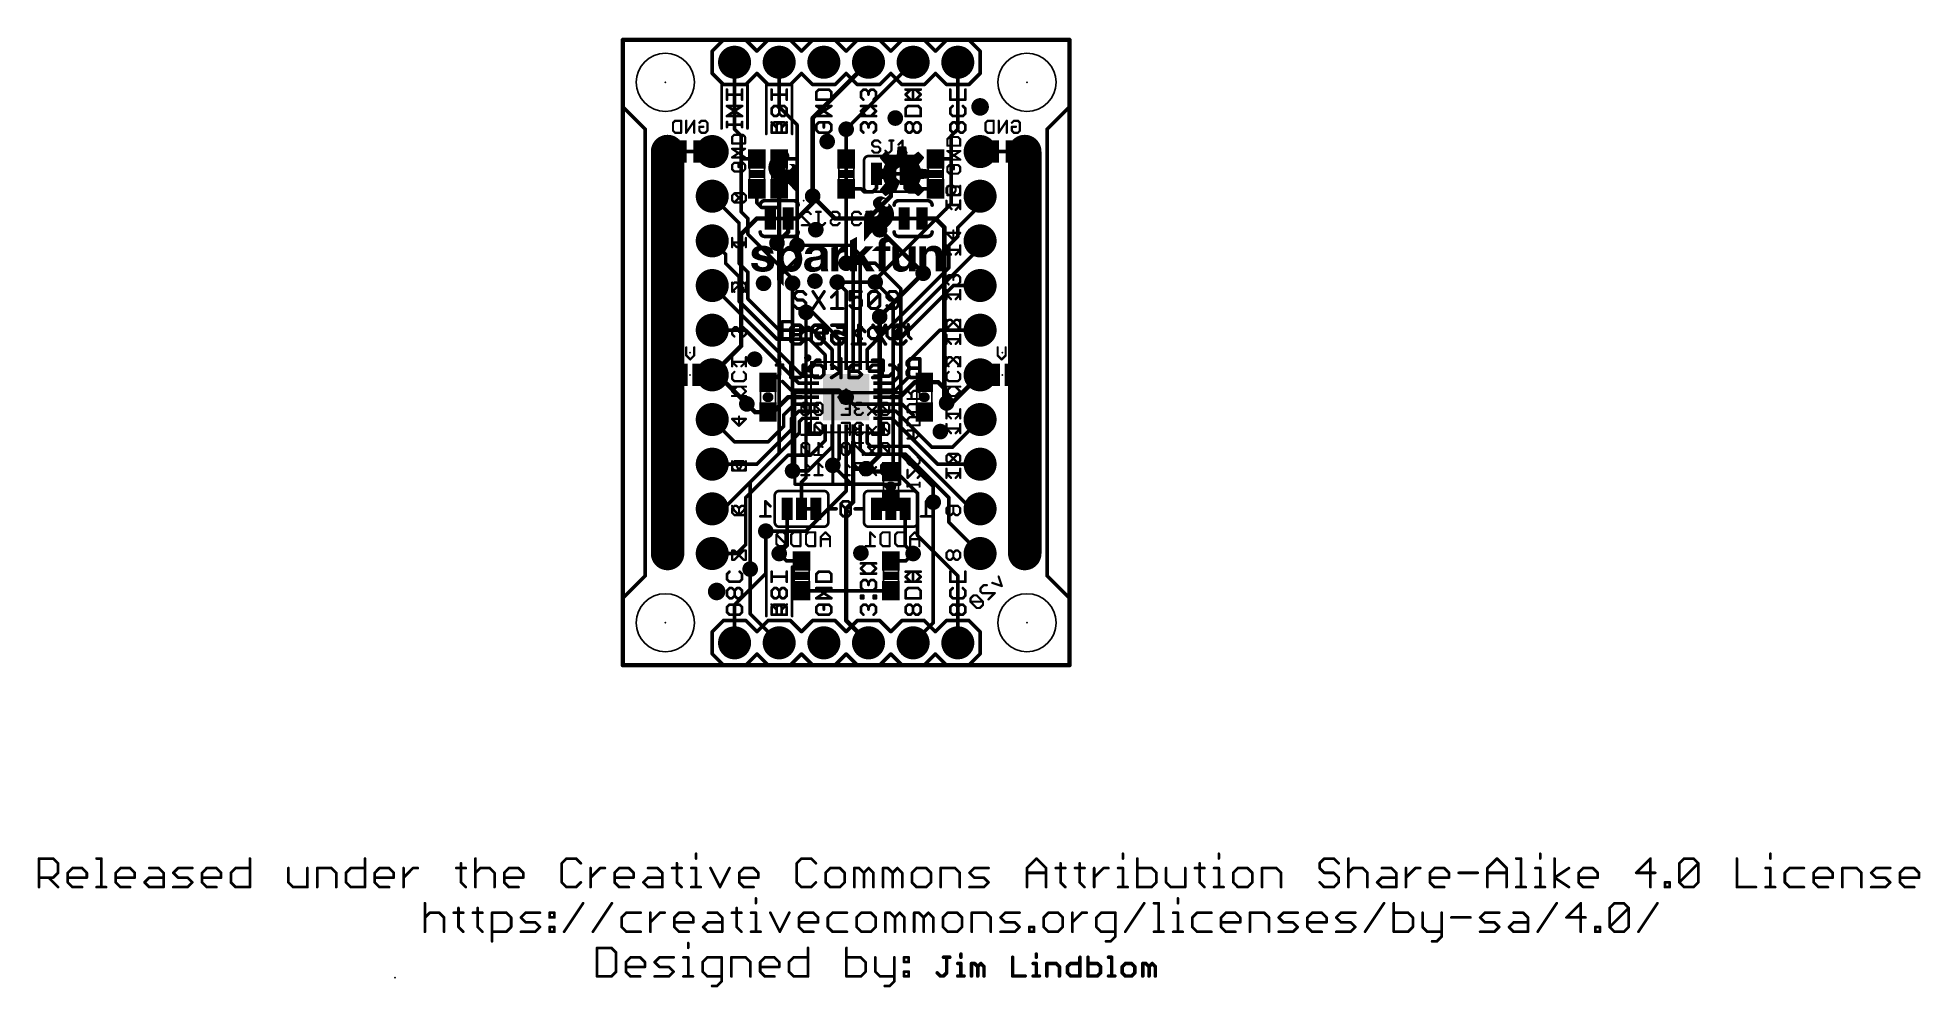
# Model space of a CAD drawing. Extents: x -33 to 74, y -18 to 36.
import ezdxf

# ---------------------------------------------------------------- set-up
doc = ezdxf.new("R2010")
doc.units = 0
for name, color, linetype in [('1', 12, 'CONTINUOUS'), ('16', 132, 'CONTINUOUS'), ('17', 110, 'CONTINUOUS'), ('18', 110, 'CONTINUOUS'), ('20', 53, 'CONTINUOUS'), ('21', 41, 'CONTINUOUS'), ('22', 40, 'CONTINUOUS'), ('23', 53, 'CONTINUOUS'), ('24', 53, 'CONTINUOUS'), ('51', 53, 'CONTINUOUS')]:
    doc.layers.add(name, color=color, linetype=linetype)

# ---------------------------------------------------------------- blocks, each defined once
blk = doc.blocks.new('RECT')
blk.add_solid([(-0.5, -0.5), (0.5, -0.5), (-0.5, 0.5), (0.5, 0.5)])
blk = doc.blocks.new('ROUNDP')
at = {"const_width": 0.5}
blk.add_lwpolyline([(0, -0.25, 1), (0, 0.25, 1), (0, -0.25)], format="xyb", dxfattribs=at)
blk = doc.blocks.new('PIE')
at = {"const_width": 0.5}
blk.add_lwpolyline([(0, -0.25, 1), (0, 0.25, 1), (0, -0.25)], format="xyb", dxfattribs=at)
blk = doc.blocks.new('ROUNDV')
at = {"const_width": 0.5}
blk.add_lwpolyline([(0, -0.25, 1), (0, 0.25, 1), (0, -0.25)], format="xyb", dxfattribs=at)

msp = doc.modelspace()

# ---------------------------------------------------------------- linework, layer by layer
at = {"layer": '1'}
for points, const_width in [([(0, 35.56), (0, 0)], 0.254), ([(25.4, 35.56), (0, 35.56)], 0.254), ([(25.4, 0), (25.4, 35.56)], 0.254), ([(6.35, 30.48), (6.35, 34.29)], 0.2032), ([(8.89, 31.75), (8.89, 34.29)], 0.2032), ([(13.97, 34.29), (10.795, 31.115)], 0.254), ([(12.7, 30.48), (16.51, 34.29)], 0.2032), ([(19.05, 30.48), (19.05, 34.29)], 0.2032), ([(9.906, 30.734), (8.89, 31.75)], 0.2032), ([(10.795, 31.115), (10.795, 26.67)], 0.254), ([(6.731, 30.099), (6.35, 30.48)], 0.2032), ([(6.731, 28.79), (6.731, 30.099)], 0.2032), ([(9.906, 28.79), (9.906, 30.734)], 0.2032), ([(12.7, 28.79), (12.7, 30.48)], 0.2032), ([(18.669, 30.099), (19.05, 30.48)], 0.2032), ([(18.669, 28.79), (18.669, 30.099)], 0.2032), ([(2.54, 26.67), (2.54, 29.21)], 0.254), ([(22.86, 29.21), (22.86, 26.67)], 0.254), ([(7.62, 28.79), (6.731, 28.79)], 0.2032), ([(6.731, 28.79), (6.731, 25.781)], 0.2032), ([(8.89, 28.79), (9.906, 28.79)], 0.2032), ([(9.906, 23.876), (9.906, 28.79)], 0.2032), ([(14.224, 27.94), (14.986, 27.94)], 0.2032), ([(14.4272, 27.94), (14.4272, 27.1272)], 0.2032), ([(15.24, 27.94), (15.24, 26.67)], 0.254), ([(15.494, 27.94), (16.256, 27.94)], 0.2032), ([(16.0528, 27.94), (16.0528, 27.1272)], 0.2032), ([(17.78, 28.79), (18.669, 28.79)], 0.2032), ([(18.669, 26.2255), (18.669, 28.79)], 0.2032), ([(2.54, 24.13), (2.54, 26.67)], 0.254), ([(7.62, 27.09), (7.62, 26.289)], 0.2032), ([(8.89, 27.09), (8.89, 26.035)], 0.254), ([(12.065, 25.4), (10.795, 26.67)], 0.254), ([(13.55, 27.09), (12.7, 27.09)], 0.2032), ([(13.716, 26.924), (13.55, 27.09)], 0.2032), ([(14.224, 26.924), (13.716, 26.924)], 0.2032), ([(15.24, 26.67), (13.97, 25.4)], 0.254), ([(14.4272, 27.1272), (14.224, 26.924)], 0.2032), ([(16.0528, 27.1272), (16.256, 26.924)], 0.2032), ([(16.256, 26.924), (16.764, 26.924)], 0.2032), ([(16.764, 26.924), (16.93, 27.09)], 0.2032), ([(16.93, 27.09), (17.78, 27.09)], 0.2032), ([(22.86, 26.67), (22.86, 24.13)], 0.254), ([(6.604, 25.146), (5.08, 26.67)], 0.2032), ([(6.731, 25.781), (7.112, 25.4)], 0.2032), ([(7.62, 26.289), (7.874, 26.035)], 0.2032), ([(7.874, 26.035), (8.89, 26.035)], 0.2032), ([(8.89, 26.035), (8.89, 24.13)], 0.254), ([(14.351, 21.9075), (18.669, 26.2255)], 0.2032), ([(19.05, 24.892), (20.32, 26.162)], 0.2032), ([(20.32, 26.162), (20.32, 26.67)], 0.2032), ([(6.604, 22.86), (6.604, 25.146)], 0.2032), ([(7.112, 25.4), (7.112, 24.511)], 0.2032), ([(12.065, 25.4), (13.97, 25.4)], 0.254), ([(14.605, 24.765), (13.97, 25.4)], 0.254), ([(19.05, 24.384), (19.05, 24.892)], 0.2032), ([(2.54, 21.59), (2.54, 24.13)], 0.254), ([(5.842, 23.368), (5.08, 24.13)], 0.2032), ([(9.652, 21.971), (7.112, 24.511)], 0.2032), ([(8.89, 24.13), (8.763, 24.003)], 0.254), ([(9.906, 23.876), (12.954, 23.876)], 0.2032), ([(13.5, 23.33), (12.954, 23.876)], 0.2032), ([(20.32, 23.749), (15.367, 18.796)], 0.2032), ([(18.542, 23.876), (19.05, 24.384)], 0.2032), ([(18.542, 22.606), (18.542, 23.876)], 0.2032), ([(20.32, 23.749), (20.32, 24.13)], 0.2032), ([(22.86, 24.13), (22.86, 21.59)], 0.254), ([(5.842, 22.86), (5.842, 23.368)], 0.2032), ([(5.842, 22.86), (6.604, 22.098)], 0.2032), ([(6.604, 22.86), (7.112, 22.352)], 0.2032), ([(12.7, 22.86), (13.1, 22.46)], 0.2032), ([(13.1, 17.215), (13.1, 22.46)], 0.2032), ([(13.5, 17.215), (13.5, 23.33)], 0.2032), ([(13.9, 17.964), (18.542, 22.606)], 0.2032), ([(2.54, 19.05), (2.54, 21.59)], 0.254), ([(10.23, 16.44), (5.08, 21.59)], 0.2032), ([(6.604, 22.098), (6.604, 20.701)], 0.2032), ([(7.112, 22.352), (7.112, 20.828)], 0.2032), ([(9.652, 21.717), (9.652, 21.971)], 0.2032), ([(12.7, 21.2725), (12.192, 21.7805)], 0.2032), ([(14.351, 21.7805), (14.351, 21.9075)], 0.2032), ([(17.0815, 22.2885), (14.605, 19.812)], 0.254), ([(15.8115, 18.6055), (18.796, 21.59)], 0.2032), ([(18.796, 21.59), (20.32, 21.59)], 0.2032), ([(22.86, 21.59), (22.86, 19.05)], 0.254), ([(6.604, 20.701), (8.763, 18.542)], 0.2032), ([(7.112, 20.828), (8.89, 19.05)], 0.2032), ([(12.7, 17.215), (12.7, 21.2725)], 0.2032), ([(10.414, 20.066), (10.795, 20.066)], 0.2032), ([(10.795, 20.066), (12.3, 18.561)], 0.2032), ([(2.54, 16.51), (2.54, 19.05)], 0.254), ([(6.985, 19.05), (5.08, 19.05)], 0.2032), ([(9.995, 16.04), (6.985, 19.05)], 0.2032), ([(8.763, 18.542), (10.6045, 18.542)], 0.2032), ([(8.89, 19.05), (10.795, 19.05)], 0.2032), ([(10.6045, 18.542), (11.5, 17.6465)], 0.2032), ([(11.9, 17.945), (10.795, 19.05)], 0.2032), ([(12.3, 17.215), (12.3, 18.561)], 0.2032), ([(15.367, 18.796), (15.367, 16.6624)], 0.2032), ([(15.8115, 16.5354), (15.8115, 18.6055)], 0.2032), ([(16.256, 17.272), (18.034, 19.05)], 0.2032), ([(18.034, 19.05), (20.32, 19.05)], 0.2032), ([(22.86, 19.05), (22.86, 16.51)], 0.254), ([(11.5, 17.215), (11.5, 17.6465)], 0.2032), ([(11.9, 17.215), (11.9, 17.945)], 0.2032), ([(13.9, 17.215), (13.9, 17.964)], 0.2032), ([(16.256, 17.272), (16.256, 16.383)], 0.2032), ([(2.54, 13.97), (2.54, 16.51)], 0.254), ([(5.3975, 16.51), (5.08, 16.51)], 0.254), ([(7.0485, 14.859), (5.3975, 16.51)], 0.254), ([(9.5695, 15.64), (9.0805, 16.129)], 0.2032), ([(10.725, 16.04), (9.995, 16.04)], 0.2032), ([(10.725, 16.44), (10.23, 16.44)], 0.2032), ([(14.675, 16.44), (15.1446, 16.44)], 0.2032), ([(14.675, 16.04), (15.3161, 16.04)], 0.2032), ([(15.367, 16.6624), (15.1446, 16.44)], 0.2032), ([(15.3161, 16.04), (15.8115, 16.5354)], 0.2032), ([(15.513, 15.64), (16.256, 16.383)], 0.2032), ([(15.748, 15.24), (16.598, 16.09)], 0.254), ([(16.598, 16.09), (17.145, 16.09)], 0.254), ([(17.145, 16.09), (17.946, 16.09)], 0.254), ([(18.415, 15.621), (17.946, 16.09)], 0.254), ([(20.32, 16.51), (18.7198, 14.9098)], 0.254), ([(22.86, 16.51), (22.86, 13.97)], 0.254), ([(9.398, 15.24), (8.548, 14.39)], 0.254), ([(10.16, 15.24), (9.398, 15.24)], 0.254), ([(9.5695, 15.64), (10.725, 15.64)], 0.2032), ([(10.725, 15.24), (10.16, 15.24)], 0.2032), ([(10.725, 15.64), (12.3, 15.64)], 0.2032), ([(12.3, 15.64), (12.7, 15.24)], 0.2032), ([(12.7, 15.64), (12.7, 15.24)], 0.2032), ([(12.7, 15.24), (13.1, 14.84)], 0.2032), ([(14.675, 15.64), (15.513, 15.64)], 0.2032), ([(14.675, 15.24), (15.24, 15.24)], 0.2032), ([(15.24, 15.24), (15.748, 15.24)], 0.254), ([(18.415, 14.9098), (18.415, 15.621)], 0.254), ([(18.7198, 14.9098), (18.415, 14.9098)], 0.254), ([(2.54, 11.43), (2.54, 13.97)], 0.254), ([(5.08, 13.97), (6.35, 12.7)], 0.2032), ([(7.5175, 14.39), (7.0485, 14.859)], 0.254), ([(8.255, 14.39), (7.5175, 14.39)], 0.254), ([(8.255, 14.39), (8.548, 14.39)], 0.254), ([(9.76, 14.84), (9.144, 14.224)], 0.2032), ([(9.144, 14.224), (9.144, 13.589)], 0.2032), ([(9.995, 14.44), (9.5885, 14.0335)], 0.2032), ([(9.5885, 14.0335), (9.5885, 13.3985)], 0.2032), ([(10.725, 14.84), (9.76, 14.84)], 0.2032), ([(10.725, 14.44), (9.995, 14.44)], 0.2032), ([(10.23, 14.04), (10.033, 13.843)], 0.2032), ([(10.033, 13.843), (10.033, 13.208)], 0.2032), ([(10.725, 14.04), (10.23, 14.04)], 0.2032), ([(13.1, 14.84), (14.675, 14.84)], 0.2032), ([(14.675, 14.84), (15.894, 14.84)], 0.2032), ([(14.675, 14.44), (15.532, 14.44)], 0.2032), ([(14.675, 14.04), (15.297, 14.04)], 0.2032), ([(15.297, 14.04), (17.907, 11.43)], 0.2032), ([(15.532, 14.44), (17.5768, 12.3952)], 0.2032), ([(15.894, 14.84), (16.51, 14.224)], 0.2032), ([(18.7452, 12.3952), (20.32, 13.97)], 0.2032), ([(22.86, 13.97), (22.86, 11.43)], 0.254), ([(10.033, 13.208), (5.715, 8.89)], 0.2032), ([(9.5885, 13.3985), (7.62, 11.43)], 0.2032), ([(8.255, 12.7), (9.144, 13.589)], 0.2032), ([(11.5, 12.77), (10.668, 11.938)], 0.2032), ([(11.5, 13.265), (11.5, 12.77)], 0.2032), ([(11.9, 13.265), (11.9, 12.408)], 0.2032), ([(12.3, 13.265), (12.3, 11.7285)], 0.2032), ([(12.7, 13.265), (12.7, 9.906)], 0.2032), ([(13.1, 13.265), (13.1, 12.7)], 0.2032), ([(13.5, 13.265), (13.5, 12.281)], 0.2032), ([(13.9, 13.265), (13.9, 12.643)], 0.2032), ([(6.35, 12.7), (8.255, 12.7)], 0.2032), ([(9.398, 11.938), (6.985, 9.525)], 0.2032), ([(10.668, 11.938), (9.398, 11.938)], 0.2032), ([(11.9, 12.408), (10.541, 11.049)], 0.2032), ([(12.3, 11.7285), (11.938, 11.3665)], 0.2032), ([(13.1, 12.7), (13.1, 11.176)], 0.254), ([(13.5, 12.281), (13.7795, 12.0015)], 0.2032), ([(16.0655, 12.0015), (13.7795, 12.0015)], 0.2032), ([(13.9, 12.643), (14.097, 12.446)], 0.2032), ([(14.097, 12.446), (16.256, 12.446)], 0.2032), ([(16.0655, 12.0015), (18.542, 9.525)], 0.2032), ([(16.256, 12.446), (19.812, 8.89)], 0.2032), ([(17.5768, 12.3952), (18.7452, 12.3952)], 0.2032), ([(2.54, 8.89), (2.54, 11.43)], 0.254), ([(7.62, 11.43), (5.08, 11.43)], 0.2032), ([(10.541, 11.049), (9.652, 11.049)], 0.2032), ([(13.1, 11.176), (13.1, 9.29)], 0.254), ([(13.843, 11.176), (13.1, 11.176)], 0.254), ([(13.843, 11.176), (14.009, 11.01)], 0.254), ([(14.009, 11.01), (15.24, 11.01)], 0.254), ([(17.907, 11.43), (20.32, 11.43)], 0.2032), ([(22.86, 11.43), (22.86, 8.89)], 0.254), ([(10.414, 7.62), (12.7, 9.906)], 0.2032), ([(2.54, 6.35), (2.54, 8.89)], 0.254), ([(5.715, 8.89), (5.08, 8.89)], 0.2032), ([(6.985, 9.525), (6.985, 6.858)], 0.2032), ([(13.1, 9.29), (12.7, 8.89)], 0.254), ([(12.7, 3.81), (12.7, 8.89)], 0.254), ([(17.653, 2.413), (17.653, 9.271)], 0.2032), ([(18.542, 9.525), (18.542, 8.128)], 0.2032), ([(19.812, 8.89), (20.32, 8.89)], 0.2032), ([(22.86, 8.89), (22.86, 6.35)], 0.254), ([(8.128, 7.62), (10.414, 7.62)], 0.2032), ([(18.542, 8.128), (20.32, 6.35)], 0.2032), ([(6.477, 6.35), (5.08, 6.35)], 0.2032), ([(6.985, 6.858), (6.477, 6.35)], 0.2032), ([(9.31, 5.93), (8.89, 6.35)], 0.2032), ([(16.09, 5.93), (16.51, 6.35)], 0.2032), ([(7.239, 5.461), (7.239, 2.921)], 0.2032), ([(10.16, 5.93), (9.31, 5.93)], 0.2032), ([(15.24, 5.93), (16.09, 5.93)], 0.2032), ([(10.16, 4.23), (12.7, 4.23)], 0.2032), ([(15.24, 4.23), (12.7, 4.23)], 0.2032), ([(12.7, 4.23), (12.7, 3.81)], 0.2032), ([(12.7, 2.54), (12.7, 3.81)], 0.254), ([(7.239, 2.921), (8.89, 1.27)], 0.2032), ([(13.97, 1.27), (12.7, 2.54)], 0.254), ([(16.51, 1.27), (17.653, 2.413)], 0.2032), ([(0, 0), (25.4, 0)], 0.254)]:
    msp.add_lwpolyline(points, dxfattribs=dict(at, const_width=const_width))
for points, const_width in [([(0.0635, 35.56, 1), (-0.0635, 35.56)], 0.127), ([(0, 35.6235, 1), (0, 35.4965)], 0.127), ([(25.4635, 35.56, 1), (25.3365, 35.56)], 0.127), ([(25.4, 35.4965, 1), (25.4, 35.6235)], 0.127), ([(6.4008, 34.29, 1), (6.2992, 34.29)], 0.1016), ([(8.9408, 34.29, 1), (8.8392, 34.29)], 0.1016), ([(14.0149, 34.2451, 1), (13.9251, 34.3349)], 0.127), ([(16.5459, 34.2541, 1), (16.4741, 34.3259)], 0.1016), ([(19.1008, 34.29, 1), (18.9992, 34.29)], 0.1016), ([(8.9259, 31.7859, 1), (8.8541, 31.7141)], 0.1016), ([(8.8392, 31.75, 1), (8.9408, 31.75)], 0.1016), ([(10.8585, 31.115, 1), (10.7315, 31.115)], 0.127), ([(10.7501, 31.1599, 1), (10.8399, 31.0701)], 0.127), ([(6.3859, 30.5159, 1), (6.3141, 30.4441)], 0.1016), ([(6.2992, 30.48, 1), (6.4008, 30.48)], 0.1016), ([(6.7818, 30.099, 1), (6.6802, 30.099)], 0.1016), ([(6.6951, 30.0631, 1), (6.7669, 30.1349)], 0.1016), ([(9.9568, 30.734, 1), (9.8552, 30.734)], 0.1016), ([(9.8701, 30.6981, 1), (9.9419, 30.7699)], 0.1016), ([(12.7508, 30.48, 1), (12.6492, 30.48)], 0.1016), ([(12.6641, 30.5159, 1), (12.7359, 30.4441)], 0.1016), ([(18.7198, 30.099, 1), (18.6182, 30.099)], 0.1016), ([(18.6331, 30.1349, 1), (18.7049, 30.0631)], 0.1016), ([(18.9992, 30.48, 1), (19.1008, 30.48)], 0.1016), ([(19.0859, 30.4441, 1), (19.0141, 30.5159)], 0.1016), ([(2.6035, 29.21, 1), (2.4765, 29.21)], 0.127), ([(22.9235, 29.21, 1), (22.7965, 29.21)], 0.127), ([(6.731, 28.8408, 1), (6.731, 28.7392)], 0.1016), ([(6.7818, 28.79, 1), (6.6802, 28.79)], 0.1016), ([(6.6802, 28.79, 1), (6.7818, 28.79)], 0.1016), ([(7.62, 28.7392, 1), (7.62, 28.8408)], 0.1016), ([(8.89, 28.8408, 1), (8.89, 28.7392)], 0.1016), ([(9.9568, 28.79, 1), (9.8552, 28.79)], 0.1016), ([(9.8552, 28.79, 1), (9.9568, 28.79)], 0.1016), ([(9.906, 28.7392, 1), (9.906, 28.8408)], 0.1016), ([(12.6492, 28.79, 1), (12.7508, 28.79)], 0.1016), ([(14.224, 27.9908, 1), (14.224, 27.8892)], 0.1016), ([(14.478, 27.94, 1), (14.3764, 27.94)], 0.1016), ([(14.986, 27.8892, 1), (14.986, 27.9908)], 0.1016), ([(15.3035, 27.94, 1), (15.1765, 27.94)], 0.127), ([(15.494, 27.9908, 1), (15.494, 27.8892)], 0.1016), ([(16.1036, 27.94, 1), (16.002, 27.94)], 0.1016), ([(16.256, 27.8892, 1), (16.256, 27.9908)], 0.1016), ([(17.78, 28.8408, 1), (17.78, 28.7392)], 0.1016), ([(18.7198, 28.79, 1), (18.6182, 28.79)], 0.1016), ([(18.6182, 28.79, 1), (18.7198, 28.79)], 0.1016), ([(18.669, 28.7392, 1), (18.669, 28.8408)], 0.1016), ([(2.6035, 26.67, 1), (2.4765, 26.67)], 0.127), ([(7.6708, 27.09, 1), (7.5692, 27.09)], 0.1016), ([(8.9535, 27.09, 1), (8.8265, 27.09)], 0.127), ([(10.8399, 26.7149, 1), (10.7501, 26.6251)], 0.127), ([(12.7, 27.1408, 1), (12.7, 27.0392)], 0.1016), ([(13.5859, 27.1259, 1), (13.5141, 27.0541)], 0.1016), ([(13.55, 27.0392, 1), (13.55, 27.1408)], 0.1016), ([(13.716, 26.9748, 1), (13.716, 26.8732)], 0.1016), ([(13.6801, 26.8881, 1), (13.7519, 26.9599)], 0.1016), ([(14.1881, 26.9599, 1), (14.2599, 26.8881)], 0.1016), ([(14.224, 26.8732, 1), (14.224, 26.9748)], 0.1016), ([(14.3764, 27.1272, 1), (14.478, 27.1272)], 0.1016), ([(14.4631, 27.0913, 1), (14.3913, 27.1631)], 0.1016), ([(15.2849, 26.6251, 1), (15.1951, 26.7149)], 0.127), ([(16.0887, 27.1631, 1), (16.0169, 27.0913)], 0.1016), ([(16.002, 27.1272, 1), (16.1036, 27.1272)], 0.1016), ([(16.256, 26.9748, 1), (16.256, 26.8732)], 0.1016), ([(16.2201, 26.8881, 1), (16.2919, 26.9599)], 0.1016), ([(16.7281, 26.9599, 1), (16.7999, 26.8881)], 0.1016), ([(16.764, 26.8732, 1), (16.764, 26.9748)], 0.1016), ([(16.93, 27.1408, 1), (16.93, 27.0392)], 0.1016), ([(16.9659, 27.0541, 1), (16.8941, 27.1259)], 0.1016), ([(17.78, 27.0392, 1), (17.78, 27.1408)], 0.1016), ([(22.9235, 26.67, 1), (22.7965, 26.67)], 0.127), ([(2.4765, 26.67, 1), (2.6035, 26.67)], 0.127), ([(5.1159, 26.7059, 1), (5.0441, 26.6341)], 0.1016), ([(6.7669, 25.8169, 1), (6.6951, 25.7451)], 0.1016), ([(6.6802, 25.781, 1), (6.7818, 25.781)], 0.1016), ([(7.6559, 26.3249, 1), (7.5841, 26.2531)], 0.1016), ([(7.5692, 26.289, 1), (7.6708, 26.289)], 0.1016), ([(7.874, 26.0858, 1), (7.874, 25.9842)], 0.1016), ([(7.8381, 25.9991, 1), (7.9099, 26.0709)], 0.1016), ([(8.9535, 26.035, 1), (8.8265, 26.035)], 0.127), ([(8.8265, 26.035, 1), (8.9535, 26.035)], 0.127), ([(8.89, 25.9842, 1), (8.89, 26.0858)], 0.1016), ([(10.7315, 26.67, 1), (10.8585, 26.67)], 0.127), ([(15.1765, 26.67, 1), (15.3035, 26.67)], 0.127), ([(18.6182, 26.2255, 1), (18.7198, 26.2255)], 0.1016), ([(18.7049, 26.1896, 1), (18.6331, 26.2614)], 0.1016), ([(20.3708, 26.67, 1), (20.2692, 26.67)], 0.1016), ([(20.2692, 26.162, 1), (20.3708, 26.162)], 0.1016), ([(20.3559, 26.1261, 1), (20.2841, 26.1979)], 0.1016), ([(22.7965, 26.67, 1), (22.9235, 26.67)], 0.127), ([(6.6548, 25.146, 1), (6.5532, 25.146)], 0.1016), ([(6.5681, 25.1101, 1), (6.6399, 25.1819)], 0.1016), ([(7.1628, 25.4, 1), (7.0612, 25.4)], 0.1016), ([(7.0761, 25.3641, 1), (7.1479, 25.4359)], 0.1016), ([(12.065, 25.4635, 1), (12.065, 25.3365)], 0.127), ([(12.0201, 25.3551, 1), (12.1099, 25.4449)], 0.127), ([(14.0149, 25.4449, 1), (13.9251, 25.3551)], 0.127), ([(13.9251, 25.4449, 1), (14.0149, 25.3551)], 0.127), ([(13.97, 25.3365, 1), (13.97, 25.4635)], 0.127), ([(14.5601, 24.7201, 1), (14.6499, 24.8099)], 0.127), ([(19.1008, 24.892, 1), (18.9992, 24.892)], 0.1016), ([(19.0141, 24.9279, 1), (19.0859, 24.8561)], 0.1016), ([(2.6035, 24.13, 1), (2.4765, 24.13)], 0.127), ([(2.4765, 24.13, 1), (2.6035, 24.13)], 0.127), ([(5.1159, 24.1659, 1), (5.0441, 24.0941)], 0.1016), ([(7.1479, 24.5469, 1), (7.0761, 24.4751)], 0.1016), ([(7.0612, 24.511, 1), (7.1628, 24.511)], 0.1016), ([(8.7181, 24.0479, 1), (8.8079, 23.9581)], 0.127), ([(8.8265, 24.13, 1), (8.9535, 24.13)], 0.127), ([(8.9349, 24.0851, 1), (8.8451, 24.1749)], 0.127), ([(9.906, 23.9268, 1), (9.906, 23.8252)], 0.1016), ([(9.8552, 23.876, 1), (9.9568, 23.876)], 0.1016), ([(12.9899, 23.9119, 1), (12.9181, 23.8401)], 0.1016), ([(12.954, 23.8252, 1), (12.954, 23.9268)], 0.1016), ([(18.5928, 23.876, 1), (18.4912, 23.876)], 0.1016), ([(18.5061, 23.9119, 1), (18.5779, 23.8401)], 0.1016), ([(18.9992, 24.384, 1), (19.1008, 24.384)], 0.1016), ([(19.0859, 24.3481, 1), (19.0141, 24.4199)], 0.1016), ([(20.3708, 24.13, 1), (20.2692, 24.13)], 0.1016), ([(20.2692, 23.749, 1), (20.3708, 23.749)], 0.1016), ([(20.3559, 23.7131, 1), (20.2841, 23.7849)], 0.1016), ([(22.9235, 24.13, 1), (22.7965, 24.13)], 0.127), ([(22.7965, 24.13, 1), (22.9235, 24.13)], 0.127), ([(5.8928, 23.368, 1), (5.7912, 23.368)], 0.1016), ([(5.8779, 22.8959, 1), (5.8061, 22.8241)], 0.1016), ([(5.7912, 22.86, 1), (5.8928, 22.86)], 0.1016), ([(5.8061, 23.3321, 1), (5.8779, 23.4039)], 0.1016), ([(6.6399, 22.8959, 1), (6.5681, 22.8241)], 0.1016), ([(6.5532, 22.86, 1), (6.6548, 22.86)], 0.1016), ([(12.7359, 22.8959, 1), (12.6641, 22.8241)], 0.1016), ([(13.1508, 22.46, 1), (13.0492, 22.46)], 0.1016), ([(13.0641, 22.4241, 1), (13.1359, 22.4959)], 0.1016), ([(13.5508, 23.33, 1), (13.4492, 23.33)], 0.1016), ([(13.4641, 23.2941, 1), (13.5359, 23.3659)], 0.1016), ([(18.4912, 22.606, 1), (18.5928, 22.606)], 0.1016), ([(18.5779, 22.5701, 1), (18.5061, 22.6419)], 0.1016), ([(2.6035, 21.59, 1), (2.4765, 21.59)], 0.127), ([(2.4765, 21.59, 1), (2.6035, 21.59)], 0.127), ([(5.1159, 21.6259, 1), (5.0441, 21.5541)], 0.1016), ([(6.6548, 22.098, 1), (6.5532, 22.098)], 0.1016), ([(6.5681, 22.0621, 1), (6.6399, 22.1339)], 0.1016), ([(7.1628, 22.352, 1), (7.0612, 22.352)], 0.1016), ([(7.0761, 22.3161, 1), (7.1479, 22.3879)], 0.1016), ([(9.7028, 21.971, 1), (9.6012, 21.971)], 0.1016), ([(9.6012, 21.717, 1), (9.7028, 21.717)], 0.1016), ([(9.6161, 21.9351, 1), (9.6879, 22.0069)], 0.1016), ([(12.2279, 21.8164, 1), (12.1561, 21.7446)], 0.1016), ([(14.4018, 21.9075, 1), (14.3002, 21.9075)], 0.1016), ([(14.3151, 21.9434, 1), (14.3869, 21.8716)], 0.1016), ([(14.3002, 21.7805, 1), (14.4018, 21.7805)], 0.1016), ([(17.1264, 22.2436, 1), (17.0366, 22.3334)], 0.127), ([(18.796, 21.6408, 1), (18.796, 21.5392)], 0.1016), ([(18.8319, 21.5541, 1), (18.7601, 21.6259)], 0.1016), ([(20.32, 21.5392, 1), (20.32, 21.6408)], 0.1016), ([(22.9235, 21.59, 1), (22.7965, 21.59)], 0.127), ([(22.7965, 21.59, 1), (22.9235, 21.59)], 0.127), ([(6.6399, 20.7369, 1), (6.5681, 20.6651)], 0.1016), ([(6.5532, 20.701, 1), (6.6548, 20.701)], 0.1016), ([(7.1479, 20.8639, 1), (7.0761, 20.7921)], 0.1016), ([(7.0612, 20.828, 1), (7.1628, 20.828)], 0.1016), ([(12.7508, 21.2725, 1), (12.6492, 21.2725)], 0.1016), ([(12.6641, 21.2366, 1), (12.7359, 21.3084)], 0.1016), ([(10.414, 20.1168, 1), (10.414, 20.0152)], 0.1016), ([(10.8309, 20.1019, 1), (10.7591, 20.0301)], 0.1016), ([(10.795, 20.0152, 1), (10.795, 20.1168)], 0.1016), ([(14.5601, 19.8569, 1), (14.6499, 19.7671)], 0.127), ([(2.6035, 19.05, 1), (2.4765, 19.05)], 0.127), ([(2.4765, 19.05, 1), (2.6035, 19.05)], 0.127), ([(5.08, 19.1008, 1), (5.08, 18.9992)], 0.1016), ([(7.0209, 19.0859, 1), (6.9491, 19.0141)], 0.1016), ([(6.985, 18.9992, 1), (6.985, 19.1008)], 0.1016), ([(8.763, 18.5928, 1), (8.763, 18.4912)], 0.1016), ([(8.7271, 18.5061, 1), (8.7989, 18.5779)], 0.1016), ([(8.89, 19.1008, 1), (8.89, 18.9992)], 0.1016), ([(8.8541, 19.0141, 1), (8.9259, 19.0859)], 0.1016), ([(10.6404, 18.5779, 1), (10.5686, 18.5061)], 0.1016), ([(10.6045, 18.4912, 1), (10.6045, 18.5928)], 0.1016), ([(10.8309, 19.0859, 1), (10.7591, 19.0141)], 0.1016), ([(10.795, 18.9992, 1), (10.795, 19.1008)], 0.1016), ([(12.3508, 18.561, 1), (12.2492, 18.561)], 0.1016), ([(12.2641, 18.5251, 1), (12.3359, 18.5969)], 0.1016), ([(15.4178, 18.796, 1), (15.3162, 18.796)], 0.1016), ([(15.3311, 18.8319, 1), (15.4029, 18.7601)], 0.1016), ([(15.8623, 18.6055, 1), (15.7607, 18.6055)], 0.1016), ([(15.7756, 18.6414, 1), (15.8474, 18.5696)], 0.1016), ([(18.034, 19.1008, 1), (18.034, 18.9992)], 0.1016), ([(18.0699, 19.0141, 1), (17.9981, 19.0859)], 0.1016), ([(20.32, 18.9992, 1), (20.32, 19.1008)], 0.1016), ([(22.9235, 19.05, 1), (22.7965, 19.05)], 0.127), ([(22.7965, 19.05, 1), (22.9235, 19.05)], 0.127), ([(11.5508, 17.6465, 1), (11.4492, 17.6465)], 0.1016), ([(11.4492, 17.215, 1), (11.5508, 17.215)], 0.1016), ([(11.4641, 17.6106, 1), (11.5359, 17.6824)], 0.1016), ([(11.9508, 17.945, 1), (11.8492, 17.945)], 0.1016), ([(11.8492, 17.215, 1), (11.9508, 17.215)], 0.1016), ([(11.8641, 17.9091, 1), (11.9359, 17.9809)], 0.1016), ([(12.2492, 17.215, 1), (12.3508, 17.215)], 0.1016), ([(12.6492, 17.215, 1), (12.7508, 17.215)], 0.1016), ([(13.0492, 17.215, 1), (13.1508, 17.215)], 0.1016), ([(13.4492, 17.215, 1), (13.5508, 17.215)], 0.1016), ([(13.9508, 17.964, 1), (13.8492, 17.964)], 0.1016), ([(13.8641, 17.9999, 1), (13.9359, 17.9281)], 0.1016), ([(13.8492, 17.215, 1), (13.9508, 17.215)], 0.1016), ([(16.3068, 17.272, 1), (16.2052, 17.272)], 0.1016), ([(16.2201, 17.3079, 1), (16.2919, 17.2361)], 0.1016), ([(2.6035, 16.51, 1), (2.4765, 16.51)], 0.127), ([(2.4765, 16.51, 1), (2.6035, 16.51)], 0.127), ([(5.08, 16.5735, 1), (5.08, 16.4465)], 0.127), ([(5.4424, 16.5549, 1), (5.3526, 16.4651)], 0.127), ([(5.3975, 16.4465, 1), (5.3975, 16.5735)], 0.127), ([(9.1164, 16.1649, 1), (9.0446, 16.0931)], 0.1016), ([(9.995, 16.0908, 1), (9.995, 15.9892)], 0.1016), ([(9.9591, 16.0041, 1), (10.0309, 16.0759)], 0.1016), ([(10.23, 16.4908, 1), (10.23, 16.3892)], 0.1016), ([(10.1941, 16.4041, 1), (10.2659, 16.4759)], 0.1016), ([(10.725, 16.3892, 1), (10.725, 16.4908)], 0.1016), ([(10.725, 15.9892, 1), (10.725, 16.0908)], 0.1016), ([(14.675, 16.4908, 1), (14.675, 16.3892)], 0.1016), ([(14.675, 16.0908, 1), (14.675, 15.9892)], 0.1016), ([(15.1087, 16.4759, 1), (15.1805, 16.4041)], 0.1016), ([(15.1446, 16.3892, 1), (15.1446, 16.4908)], 0.1016), ([(15.2802, 16.0759, 1), (15.352, 16.0041)], 0.1016), ([(15.3161, 15.9892, 1), (15.3161, 16.0908)], 0.1016), ([(15.3162, 16.6624, 1), (15.4178, 16.6624)], 0.1016), ([(15.4029, 16.6265, 1), (15.3311, 16.6983)], 0.1016), ([(15.7607, 16.5354, 1), (15.8623, 16.5354)], 0.1016), ([(15.8474, 16.4995, 1), (15.7756, 16.5713)], 0.1016), ([(16.2052, 16.383, 1), (16.3068, 16.383)], 0.1016), ([(16.2919, 16.3471, 1), (16.2201, 16.4189)], 0.1016), ([(16.598, 16.1535, 1), (16.598, 16.0265)], 0.127), ([(16.6429, 16.0451, 1), (16.5531, 16.1349)], 0.127), ([(17.145, 16.1535, 1), (17.145, 16.0265)], 0.127), ([(17.145, 16.0265, 1), (17.145, 16.1535)], 0.127), ([(17.9909, 16.1349, 1), (17.9011, 16.0451)], 0.127), ([(17.946, 16.0265, 1), (17.946, 16.1535)], 0.127), ([(20.3649, 16.4651, 1), (20.2751, 16.5549)], 0.127), ([(22.9235, 16.51, 1), (22.7965, 16.51)], 0.127), ([(22.7965, 16.51, 1), (22.9235, 16.51)], 0.127), ([(9.398, 15.3035, 1), (9.398, 15.1765)], 0.127), ([(9.4429, 15.1951, 1), (9.3531, 15.2849)], 0.127), ([(9.5695, 15.6908, 1), (9.5695, 15.5892)], 0.1016), ([(9.5336, 15.6041, 1), (9.6054, 15.6759)], 0.1016), ([(10.16, 15.2908, 1), (10.16, 15.1892)], 0.1016), ([(10.16, 15.1765, 1), (10.16, 15.3035)], 0.127), ([(10.725, 15.6908, 1), (10.725, 15.5892)], 0.1016), ([(10.725, 15.5892, 1), (10.725, 15.6908)], 0.1016), ([(10.725, 15.1892, 1), (10.725, 15.2908)], 0.1016), ([(12.3359, 15.6759, 1), (12.2641, 15.6041)], 0.1016), ([(12.3, 15.5892, 1), (12.3, 15.6908)], 0.1016), ([(12.7508, 15.64, 1), (12.6492, 15.64)], 0.1016), ([(12.7359, 15.2759, 1), (12.6641, 15.2041)], 0.1016), ([(12.6492, 15.24, 1), (12.7508, 15.24)], 0.1016), ([(12.6641, 15.2041, 1), (12.7359, 15.2759)], 0.1016), ([(14.675, 15.6908, 1), (14.675, 15.5892)], 0.1016), ([(14.675, 15.2908, 1), (14.675, 15.1892)], 0.1016), ([(15.24, 15.3035, 1), (15.24, 15.1765)], 0.127), ([(15.24, 15.1892, 1), (15.24, 15.2908)], 0.1016), ([(15.4771, 15.6759, 1), (15.5489, 15.6041)], 0.1016), ([(15.513, 15.5892, 1), (15.513, 15.6908)], 0.1016), ([(15.7031, 15.2849, 1), (15.7929, 15.1951)], 0.127), ([(15.748, 15.1765, 1), (15.748, 15.3035)], 0.127), ([(18.4785, 15.621, 1), (18.3515, 15.621)], 0.127), ([(18.415, 14.9733, 1), (18.415, 14.8463)], 0.127), ([(18.3701, 15.5761, 1), (18.4599, 15.6659)], 0.127), ([(18.6749, 14.9547, 1), (18.7647, 14.8649)], 0.127), ([(18.7198, 14.8463, 1), (18.7198, 14.9733)], 0.127), ([(2.6035, 13.97, 1), (2.4765, 13.97)], 0.127), ([(2.4765, 13.97, 1), (2.6035, 13.97)], 0.127), ([(5.1159, 14.0059, 1), (5.0441, 13.9341)], 0.1016), ([(7.0934, 14.9039, 1), (7.0036, 14.8141)], 0.127), ([(7.0036, 14.8141, 1), (7.0934, 14.9039)], 0.127), ([(7.5175, 14.4535, 1), (7.5175, 14.3265)], 0.127), ([(7.4726, 14.3451, 1), (7.5624, 14.4349)], 0.127), ([(8.255, 14.4535, 1), (8.255, 14.3265)], 0.127), ([(8.255, 14.3265, 1), (8.255, 14.4535)], 0.127), ([(8.5031, 14.4349, 1), (8.5929, 14.3451)], 0.127), ([(8.548, 14.3265, 1), (8.548, 14.4535)], 0.127), ([(9.1948, 14.224, 1), (9.0932, 14.224)], 0.1016), ([(9.1081, 14.2599, 1), (9.1799, 14.1881)], 0.1016), ([(9.6393, 14.0335, 1), (9.5377, 14.0335)], 0.1016), ([(9.5526, 14.0694, 1), (9.6244, 13.9976)], 0.1016), ([(9.76, 14.8908, 1), (9.76, 14.7892)], 0.1016), ([(9.7959, 14.8041, 1), (9.7241, 14.8759)], 0.1016), ([(9.995, 14.4908, 1), (9.995, 14.3892)], 0.1016), ([(10.0309, 14.4041, 1), (9.9591, 14.4759)], 0.1016), ([(10.0838, 13.843, 1), (9.9822, 13.843)], 0.1016), ([(9.9971, 13.8789, 1), (10.0689, 13.8071)], 0.1016), ([(10.23, 14.0908, 1), (10.23, 13.9892)], 0.1016), ([(10.2659, 14.0041, 1), (10.1941, 14.0759)], 0.1016), ([(10.725, 14.7892, 1), (10.725, 14.8908)], 0.1016), ([(10.725, 14.3892, 1), (10.725, 14.4908)], 0.1016), ([(10.725, 13.9892, 1), (10.725, 14.0908)], 0.1016), ([(13.1, 14.8908, 1), (13.1, 14.7892)], 0.1016), ([(13.0641, 14.8041, 1), (13.1359, 14.8759)], 0.1016), ([(14.675, 14.8908, 1), (14.675, 14.7892)], 0.1016), ([(14.675, 14.4908, 1), (14.675, 14.3892)], 0.1016), ([(14.675, 14.0908, 1), (14.675, 13.9892)], 0.1016), ([(14.675, 14.7892, 1), (14.675, 14.8908)], 0.1016), ([(15.3329, 14.0759, 1), (15.2611, 14.0041)], 0.1016), ([(15.297, 13.9892, 1), (15.297, 14.0908)], 0.1016), ([(15.5679, 14.4759, 1), (15.4961, 14.4041)], 0.1016), ([(15.532, 14.3892, 1), (15.532, 14.4908)], 0.1016), ([(15.9299, 14.8759, 1), (15.8581, 14.8041)], 0.1016), ([(15.894, 14.7892, 1), (15.894, 14.8908)], 0.1016), ([(16.4741, 14.1881, 1), (16.5459, 14.2599)], 0.1016), ([(18.3515, 14.9098, 1), (18.4785, 14.9098)], 0.127), ([(20.3559, 13.9341, 1), (20.2841, 14.0059)], 0.1016), ([(22.9235, 13.97, 1), (22.7965, 13.97)], 0.127), ([(22.7965, 13.97, 1), (22.9235, 13.97)], 0.127), ([(9.0932, 13.589, 1), (9.1948, 13.589)], 0.1016), ([(9.1799, 13.5531, 1), (9.1081, 13.6249)], 0.1016), ([(9.5377, 13.3985, 1), (9.6393, 13.3985)], 0.1016), ([(9.6244, 13.3626, 1), (9.5526, 13.4344)], 0.1016), ([(9.9822, 13.208, 1), (10.0838, 13.208)], 0.1016), ([(10.0689, 13.1721, 1), (9.9971, 13.2439)], 0.1016), ([(11.5508, 13.265, 1), (11.4492, 13.265)], 0.1016), ([(11.5359, 12.7341, 1), (11.4641, 12.8059)], 0.1016), ([(11.9508, 13.265, 1), (11.8492, 13.265)], 0.1016), ([(12.3508, 13.265, 1), (12.2492, 13.265)], 0.1016), ([(12.7508, 13.265, 1), (12.6492, 13.265)], 0.1016), ([(13.1508, 13.265, 1), (13.0492, 13.265)], 0.1016), ([(13.5508, 13.265, 1), (13.4492, 13.265)], 0.1016), ([(13.9508, 13.265, 1), (13.8492, 13.265)], 0.1016), ([(6.35, 12.7508, 1), (6.35, 12.6492)], 0.1016), ([(6.3141, 12.6641, 1), (6.3859, 12.7359)], 0.1016), ([(8.2191, 12.7359, 1), (8.2909, 12.6641)], 0.1016), ([(8.255, 12.6492, 1), (8.255, 12.7508)], 0.1016), ([(9.398, 11.9888, 1), (9.398, 11.8872)], 0.1016), ([(9.4339, 11.9021, 1), (9.3621, 11.9739)], 0.1016), ([(10.6321, 11.9739, 1), (10.7039, 11.9021)], 0.1016), ([(10.668, 11.8872, 1), (10.668, 11.9888)], 0.1016), ([(11.4492, 12.77, 1), (11.5508, 12.77)], 0.1016), ([(11.8492, 12.408, 1), (11.9508, 12.408)], 0.1016), ([(11.9359, 12.3721, 1), (11.8641, 12.4439)], 0.1016), ([(12.3359, 11.6926, 1), (12.2641, 11.7644)], 0.1016), ([(13.1635, 12.7, 1), (13.0365, 12.7)], 0.127), ([(13.0492, 12.7, 1), (13.1508, 12.7)], 0.1016), ([(13.5359, 12.3169, 1), (13.4641, 12.2451)], 0.1016), ([(13.4492, 12.281, 1), (13.5508, 12.281)], 0.1016), ([(13.7795, 12.0523, 1), (13.7795, 11.9507)], 0.1016), ([(13.7436, 11.9656, 1), (13.8154, 12.0374)], 0.1016), ([(13.9359, 12.6789, 1), (13.8641, 12.6071)], 0.1016), ([(13.8492, 12.643, 1), (13.9508, 12.643)], 0.1016), ([(14.097, 12.4968, 1), (14.097, 12.3952)], 0.1016), ([(14.0611, 12.4101, 1), (14.1329, 12.4819)], 0.1016), ([(16.1014, 12.0374, 1), (16.0296, 11.9656)], 0.1016), ([(16.0655, 11.9507, 1), (16.0655, 12.0523)], 0.1016), ([(16.2919, 12.4819, 1), (16.2201, 12.4101)], 0.1016), ([(16.256, 12.3952, 1), (16.256, 12.4968)], 0.1016), ([(17.5768, 12.446, 1), (17.5768, 12.3444)], 0.1016), ([(17.5409, 12.3593, 1), (17.6127, 12.4311)], 0.1016), ([(18.7093, 12.4311, 1), (18.7811, 12.3593)], 0.1016), ([(18.7452, 12.3444, 1), (18.7452, 12.446)], 0.1016), ([(2.6035, 11.43, 1), (2.4765, 11.43)], 0.127), ([(2.4765, 11.43, 1), (2.6035, 11.43)], 0.127), ([(5.08, 11.4808, 1), (5.08, 11.3792)], 0.1016), ([(7.5841, 11.4659, 1), (7.6559, 11.3941)], 0.1016), ([(7.62, 11.3792, 1), (7.62, 11.4808)], 0.1016), ([(9.652, 11.0998, 1), (9.652, 10.9982)], 0.1016), ([(10.5051, 11.0849, 1), (10.5769, 11.0131)], 0.1016), ([(10.541, 10.9982, 1), (10.541, 11.0998)], 0.1016), ([(11.9021, 11.4024, 1), (11.9739, 11.3306)], 0.1016), ([(12.2492, 11.7285, 1), (12.3508, 11.7285)], 0.1016), ([(13.1635, 11.176, 1), (13.0365, 11.176)], 0.127), ([(13.1, 11.2395, 1), (13.1, 11.1125)], 0.127), ([(13.0365, 11.176, 1), (13.1635, 11.176)], 0.127), ([(13.8879, 11.2209, 1), (13.7981, 11.1311)], 0.127), ([(13.843, 11.1125, 1), (13.843, 11.2395)], 0.127), ([(14.009, 11.0735, 1), (14.009, 10.9465)], 0.127), ([(13.9641, 10.9651, 1), (14.0539, 11.0549)], 0.127), ([(15.24, 10.9465, 1), (15.24, 11.0735)], 0.127), ([(17.907, 11.4808, 1), (17.907, 11.3792)], 0.1016), ([(17.8711, 11.3941, 1), (17.9429, 11.4659)], 0.1016), ([(20.32, 11.3792, 1), (20.32, 11.4808)], 0.1016), ([(22.9235, 11.43, 1), (22.7965, 11.43)], 0.127), ([(22.7965, 11.43, 1), (22.9235, 11.43)], 0.127), ([(12.6492, 9.906, 1), (12.7508, 9.906)], 0.1016), ([(12.7359, 9.8701, 1), (12.6641, 9.9419)], 0.1016), ([(2.6035, 8.89, 1), (2.4765, 8.89)], 0.127), ([(2.4765, 8.89, 1), (2.6035, 8.89)], 0.127), ([(5.08, 8.9408, 1), (5.08, 8.8392)], 0.1016), ([(5.6791, 8.9259, 1), (5.7509, 8.8541)], 0.1016), ([(5.715, 8.8392, 1), (5.715, 8.9408)], 0.1016), ([(7.0358, 9.525, 1), (6.9342, 9.525)], 0.1016), ([(6.9491, 9.5609, 1), (7.0209, 9.4891)], 0.1016), ([(12.7635, 8.89, 1), (12.6365, 8.89)], 0.127), ([(12.6551, 8.9349, 1), (12.7449, 8.8451)], 0.127), ([(13.0365, 9.29, 1), (13.1635, 9.29)], 0.127), ([(13.1449, 9.2451, 1), (13.0551, 9.3349)], 0.127), ([(17.7038, 9.271, 1), (17.6022, 9.271)], 0.1016), ([(18.5928, 9.525, 1), (18.4912, 9.525)], 0.1016), ([(18.5061, 9.4891, 1), (18.5779, 9.5609)], 0.1016), ([(19.812, 8.9408, 1), (19.812, 8.8392)], 0.1016), ([(19.7761, 8.8541, 1), (19.8479, 8.9259)], 0.1016), ([(20.32, 8.8392, 1), (20.32, 8.9408)], 0.1016), ([(22.9235, 8.89, 1), (22.7965, 8.89)], 0.127), ([(22.7965, 8.89, 1), (22.9235, 8.89)], 0.127), ([(8.128, 7.6708, 1), (8.128, 7.5692)], 0.1016), ([(10.3781, 7.6559, 1), (10.4499, 7.5841)], 0.1016), ([(10.414, 7.5692, 1), (10.414, 7.6708)], 0.1016), ([(18.5779, 8.1639, 1), (18.5061, 8.0921)], 0.1016), ([(18.4912, 8.128, 1), (18.5928, 8.128)], 0.1016), ([(5.08, 6.4008, 1), (5.08, 6.2992)], 0.1016), ([(6.4411, 6.3859, 1), (6.5129, 6.3141)], 0.1016), ([(6.477, 6.2992, 1), (6.477, 6.4008)], 0.1016), ([(6.9342, 6.858, 1), (7.0358, 6.858)], 0.1016), ([(7.0209, 6.8221, 1), (6.9491, 6.8939)], 0.1016), ([(8.9259, 6.3859, 1), (8.8541, 6.3141)], 0.1016), ([(16.5459, 6.3141, 1), (16.4741, 6.3859)], 0.1016), ([(20.2841, 6.3141, 1), (20.3559, 6.3859)], 0.1016), ([(2.4765, 6.35, 1), (2.6035, 6.35)], 0.127), ([(7.2898, 5.461, 1), (7.1882, 5.461)], 0.1016), ([(9.31, 5.9808, 1), (9.31, 5.8792)], 0.1016), ([(9.2741, 5.8941, 1), (9.3459, 5.9659)], 0.1016), ([(10.16, 5.8792, 1), (10.16, 5.9808)], 0.1016), ([(15.24, 5.9808, 1), (15.24, 5.8792)], 0.1016), ([(16.0541, 5.9659, 1), (16.1259, 5.8941)], 0.1016), ([(16.09, 5.8792, 1), (16.09, 5.9808)], 0.1016), ([(22.7965, 6.35, 1), (22.9235, 6.35)], 0.127), ([(10.16, 4.2808, 1), (10.16, 4.1792)], 0.1016), ([(12.7, 4.2808, 1), (12.7, 4.1792)], 0.1016), ([(12.7508, 4.23, 1), (12.6492, 4.23)], 0.1016), ([(12.7, 4.1792, 1), (12.7, 4.2808)], 0.1016), ([(15.24, 4.1792, 1), (15.24, 4.2808)], 0.1016), ([(12.7635, 3.81, 1), (12.6365, 3.81)], 0.127), ([(12.6365, 3.81, 1), (12.7635, 3.81)], 0.127), ([(12.6492, 3.81, 1), (12.7508, 3.81)], 0.1016), ([(7.2749, 2.9569, 1), (7.2031, 2.8851)], 0.1016), ([(7.1882, 2.921, 1), (7.2898, 2.921)], 0.1016), ([(12.7449, 2.5849, 1), (12.6551, 2.4951)], 0.127), ([(12.6365, 2.54, 1), (12.7635, 2.54)], 0.127), ([(17.6022, 2.413, 1), (17.7038, 2.413)], 0.1016), ([(17.6889, 2.3771, 1), (17.6171, 2.4489)], 0.1016), ([(8.8541, 1.2341, 1), (8.9259, 1.3059)], 0.1016), ([(13.9251, 1.2251, 1), (14.0149, 1.3149)], 0.127), ([(16.4741, 1.3059, 1), (16.5459, 1.2341)], 0.1016), ([(0, 0.0635, 1), (0, -0.0635)], 0.127), ([(-0.0635, 0, 1), (0.0635, 0)], 0.127), ([(25.3365, 0, 1), (25.4635, 0)], 0.127), ([(25.4, -0.0635, 1), (25.4, 0.0635)], 0.127)]:
    msp.add_lwpolyline(points, format="xyb", dxfattribs=dict(at, const_width=const_width))
at = {"layer": '16'}
for points, const_width in [([(0, 35.56), (0, 0)], 0.254), ([(25.4, 35.56), (0, 35.56)], 0.254), ([(25.4, 0), (25.4, 35.56)], 0.254), ([(12.7, 30.48), (12.7, 22.86)], 0.2032), ([(3.302, 29.21), (2.54, 29.21)], 0.2032), ([(4.191, 29.21), (3.429, 29.21)], 0.2032), ([(4.318, 29.21), (5.08, 29.21)], 0.2032), ([(21.082, 29.21), (20.32, 29.21)], 0.2032), ([(21.209, 29.21), (21.971, 29.21)], 0.2032), ([(22.098, 29.21), (22.86, 29.21)], 0.2032), ([(10.795, 26.289), (10.795, 26.67)], 0.254), ([(9.906, 25.4), (10.795, 26.289)], 0.254), ([(7.62, 25.4), (6.731, 24.511)], 0.254), ([(6.731, 24.511), (6.731, 18.161)], 0.254), ([(8.382, 25.4), (7.62, 25.4)], 0.254), ([(8.509, 25.4), (9.271, 25.4)], 0.2032), ([(9.398, 24.638), (8.763, 24.003)], 0.254), ([(9.398, 25.4), (9.398, 24.638)], 0.254), ([(9.398, 25.4), (9.906, 25.4)], 0.254), ([(15.24, 25.4), (14.605, 24.765)], 0.254), ([(14.605, 24.765), (17.0815, 22.2885)], 0.254), ([(16.002, 25.4), (15.24, 25.4)], 0.254), ([(16.891, 25.4), (16.129, 25.4)], 0.2032), ([(17.018, 25.4), (17.78, 25.4)], 0.254), ([(17.78, 25.4), (18.288, 24.892)], 0.254), ([(18.288, 24.892), (18.288, 15.0368)], 0.254), ([(9.906, 23.876), (9.906, 23.114)], 0.2032), ([(9.906, 23.114), (8.89, 22.098)], 0.2032), ([(14.351, 22.86), (12.7, 22.86)], 0.2032), ([(14.351, 22.86), (15.8115, 21.3995)], 0.2032), ([(8.89, 22.098), (8.89, 12.065)], 0.2032), ([(9.652, 11.049), (9.652, 21.717)], 0.2032), ([(14.351, 21.7805), (12.192, 21.7805)], 0.2032), ([(14.351, 21.7805), (15.367, 20.7645)], 0.2032), ([(15.8115, 21.3995), (15.8115, 12.0015)], 0.2032), ([(15.367, 20.7645), (15.367, 11.176)], 0.2032), ([(10.414, 20.066), (10.414, 10.668)], 0.2032), ([(14.605, 11.938), (14.605, 19.812)], 0.254), ([(6.731, 18.161), (5.08, 16.51)], 0.254), ([(3.36, 16.51), (2.54, 16.51)], 0.2032), ([(4.26, 16.51), (5.08, 16.51)], 0.2032), ([(21.14, 16.51), (20.32, 16.51)], 0.2032), ([(22.04, 16.51), (22.86, 16.51)], 0.2032), ([(12.7, 15.24), (12.3, 15.24)], 0.2032), ([(18.288, 15.0368), (18.415, 14.9098)], 0.254), ([(8.89, 12.065), (7.239, 10.414)], 0.2032), ([(13.843, 11.176), (14.605, 11.938)], 0.254), ([(15.8115, 12.0015), (17.653, 10.16)], 0.2032), ([(10.414, 10.668), (10.16, 10.414)], 0.2032), ([(13.0175, 10.287), (11.938, 11.3665)], 0.2032), ([(15.367, 11.176), (16.764, 9.779)], 0.2032), ([(7.239, 10.414), (7.239, 5.461)], 0.2032), ([(10.16, 8.89), (10.16, 10.414)], 0.2032), ([(14.859, 10.287), (13.0175, 10.287)], 0.2032), ([(14.859, 10.287), (15.24, 9.906)], 0.2032), ([(15.24, 9.906), (15.24, 8.89)], 0.2032), ([(16.764, 9.779), (16.764, 7.366)], 0.2032), ([(17.653, 10.16), (17.653, 9.271)], 0.2032), ([(9.3472, 8.89), (9.3472, 6.8072)], 0.2032), ([(10.16, 8.89), (10.795, 8.89)], 0.2032), ([(15.24, 8.89), (14.605, 8.89)], 0.2032), ([(16.0528, 8.89), (16.0528, 6.8072)], 0.2032), ([(8.128, 7.62), (8.128, 5.207)], 0.2032), ([(9.3472, 6.8072), (8.89, 6.35)], 0.2032), ([(16.0528, 6.8072), (16.51, 6.35)], 0.2032), ([(16.764, 7.366), (19.05, 5.08)], 0.2032), ([(6.35, 3.429), (8.128, 5.207)], 0.2032), ([(19.05, 5.08), (19.05, 1.27)], 0.2032), ([(20.3457, 4.369), (20.5255, 4.5488)], 0.127), ([(20.3457, 4.1893), (20.3457, 4.369)], 0.127), ([(20.5255, 4.5488), (20.7052, 4.5488)], 0.127), ([(21.5537, 4.4985), (21.0144, 4.6782)], 0.127), ([(21.3739, 5.0377), (21.5537, 4.4985)], 0.127), ([(6.35, 3.429), (6.35, 1.27)], 0.2032), ([(19.9466, 3.97), (19.7669, 3.7902)], 0.127), ([(19.7669, 3.7902), (19.7669, 3.6105)], 0.127), ([(19.7669, 3.6105), (20.1264, 3.2509)], 0.127), ([(20.4859, 3.6105), (19.7669, 3.6105)], 0.127), ([(20.1264, 3.97), (19.9466, 3.97)], 0.127), ([(20.4859, 3.6105), (20.1264, 3.97)], 0.127), ([(20.1264, 3.2509), (20.3062, 3.2509)], 0.127), ([(20.3062, 3.2509), (20.4859, 3.4307)], 0.127), ([(20.4356, 4.0994), (20.3457, 4.1893)], 0.127), ([(21.1546, 4.0994), (20.4356, 4.0994)], 0.127), ([(20.4859, 3.4307), (20.4859, 3.6105)], 0.127), ([(20.7951, 3.7399), (21.1546, 4.0994)], 0.127), ([(0, 0), (25.4, 0)], 0.254)]:
    msp.add_lwpolyline(points, dxfattribs=dict(at, const_width=const_width))
for points, const_width in [([(0.0635, 35.56, 1), (-0.0635, 35.56)], 0.127), ([(0, 35.6235, 1), (0, 35.4965)], 0.127), ([(25.4635, 35.56, 1), (25.3365, 35.56)], 0.127), ([(25.4, 35.4965, 1), (25.4, 35.6235)], 0.127), ([(12.7508, 30.48, 1), (12.6492, 30.48)], 0.1016), ([(2.54, 29.2608, 1), (2.54, 29.1592)], 0.1016), ([(3.302, 29.1592, 1), (3.302, 29.2608)], 0.1016), ([(3.429, 29.2608, 1), (3.429, 29.1592)], 0.1016), ([(4.191, 29.1592, 1), (4.191, 29.2608)], 0.1016), ([(4.318, 29.2608, 1), (4.318, 29.1592)], 0.1016), ([(5.08, 29.1592, 1), (5.08, 29.2608)], 0.1016), ([(20.32, 29.2608, 1), (20.32, 29.1592)], 0.1016), ([(21.082, 29.1592, 1), (21.082, 29.2608)], 0.1016), ([(21.209, 29.2608, 1), (21.209, 29.1592)], 0.1016), ([(21.971, 29.1592, 1), (21.971, 29.2608)], 0.1016), ([(22.098, 29.2608, 1), (22.098, 29.1592)], 0.1016), ([(22.86, 29.1592, 1), (22.86, 29.2608)], 0.1016), ([(10.8585, 26.67, 1), (10.7315, 26.67)], 0.127), ([(10.7315, 26.289, 1), (10.8585, 26.289)], 0.127), ([(10.8399, 26.2441, 1), (10.7501, 26.3339)], 0.127), ([(6.7945, 24.511, 1), (6.6675, 24.511)], 0.127), ([(7.62, 25.4635, 1), (7.62, 25.3365)], 0.127), ([(7.6649, 25.3551, 1), (7.5751, 25.4449)], 0.127), ([(8.382, 25.3365, 1), (8.382, 25.4635)], 0.127), ([(8.509, 25.4508, 1), (8.509, 25.3492)], 0.1016), ([(9.271, 25.3492, 1), (9.271, 25.4508)], 0.1016), ([(9.4615, 25.4, 1), (9.3345, 25.4)], 0.127), ([(9.398, 25.4635, 1), (9.398, 25.3365)], 0.127), ([(9.3345, 24.638, 1), (9.4615, 24.638)], 0.127), ([(9.4429, 24.5931, 1), (9.3531, 24.6829)], 0.127), ([(9.8611, 25.4449, 1), (9.9509, 25.3551)], 0.127), ([(9.906, 25.3365, 1), (9.906, 25.4635)], 0.127), ([(14.6499, 24.8099, 1), (14.5601, 24.7201)], 0.127), ([(14.5601, 24.8099, 1), (14.6499, 24.7201)], 0.127), ([(15.24, 25.4635, 1), (15.24, 25.3365)], 0.127), ([(15.2849, 25.3551, 1), (15.1951, 25.4449)], 0.127), ([(16.002, 25.3365, 1), (16.002, 25.4635)], 0.127), ([(16.129, 25.4508, 1), (16.129, 25.3492)], 0.1016), ([(16.891, 25.3492, 1), (16.891, 25.4508)], 0.1016), ([(17.018, 25.4635, 1), (17.018, 25.3365)], 0.127), ([(17.8249, 25.4449, 1), (17.7351, 25.3551)], 0.127), ([(17.78, 25.3365, 1), (17.78, 25.4635)], 0.127), ([(18.3515, 24.892, 1), (18.2245, 24.892)], 0.127), ([(18.2431, 24.8471, 1), (18.3329, 24.9369)], 0.127), ([(6.6861, 24.5559, 1), (6.7759, 24.4661)], 0.127), ([(8.7181, 24.0479, 1), (8.8079, 23.9581)], 0.127), ([(9.9568, 23.876, 1), (9.8552, 23.876)], 0.1016), ([(9.8552, 23.114, 1), (9.9568, 23.114)], 0.1016), ([(9.9419, 23.0781, 1), (9.8701, 23.1499)], 0.1016), ([(12.7, 22.9108, 1), (12.7, 22.8092)], 0.1016), ([(12.6492, 22.86, 1), (12.7508, 22.86)], 0.1016), ([(14.3869, 22.8959, 1), (14.3151, 22.8241)], 0.1016), ([(14.351, 22.8092, 1), (14.351, 22.9108)], 0.1016), ([(8.9408, 22.098, 1), (8.8392, 22.098)], 0.1016), ([(8.8541, 22.1339, 1), (8.9259, 22.0621)], 0.1016), ([(9.7028, 21.717, 1), (9.6012, 21.717)], 0.1016), ([(12.192, 21.8313, 1), (12.192, 21.7297)], 0.1016), ([(14.3869, 21.8164, 1), (14.3151, 21.7446)], 0.1016), ([(14.351, 21.7297, 1), (14.351, 21.8313)], 0.1016), ([(15.8623, 21.3995, 1), (15.7607, 21.3995)], 0.1016), ([(15.7756, 21.3636, 1), (15.8474, 21.4354)], 0.1016), ([(17.0366, 22.2436, 1), (17.1264, 22.3334)], 0.127), ([(15.4178, 20.7645, 1), (15.3162, 20.7645)], 0.1016), ([(15.3311, 20.7286, 1), (15.4029, 20.8004)], 0.1016), ([(10.4648, 20.066, 1), (10.3632, 20.066)], 0.1016), ([(14.6685, 19.812, 1), (14.5415, 19.812)], 0.127), ([(6.6675, 18.161, 1), (6.7945, 18.161)], 0.127), ([(6.7759, 18.1161, 1), (6.6861, 18.2059)], 0.127), ([(2.54, 16.5608, 1), (2.54, 16.4592)], 0.1016), ([(3.36, 16.4592, 1), (3.36, 16.5608)], 0.1016), ([(4.26, 16.5608, 1), (4.26, 16.4592)], 0.1016), ([(5.0351, 16.5549, 1), (5.1249, 16.4651)], 0.127), ([(5.08, 16.4592, 1), (5.08, 16.5608)], 0.1016), ([(20.32, 16.5608, 1), (20.32, 16.4592)], 0.1016), ([(21.14, 16.4592, 1), (21.14, 16.5608)], 0.1016), ([(22.04, 16.5608, 1), (22.04, 16.4592)], 0.1016), ([(22.86, 16.4592, 1), (22.86, 16.5608)], 0.1016), ([(12.3, 15.2908, 1), (12.3, 15.1892)], 0.1016), ([(12.7, 15.1892, 1), (12.7, 15.2908)], 0.1016), ([(18.3329, 15.0817, 1), (18.2431, 14.9919)], 0.127), ([(18.2245, 15.0368, 1), (18.3515, 15.0368)], 0.127), ([(18.3701, 14.8649, 1), (18.4599, 14.9547)], 0.127), ([(8.8392, 12.065, 1), (8.9408, 12.065)], 0.1016), ([(8.9259, 12.0291, 1), (8.8541, 12.1009)], 0.1016), ([(14.5415, 11.938, 1), (14.6685, 11.938)], 0.127), ([(14.6499, 11.8931, 1), (14.5601, 11.9829)], 0.127), ([(15.8474, 12.0374, 1), (15.7756, 11.9656)], 0.1016), ([(15.7607, 12.0015, 1), (15.8623, 12.0015)], 0.1016), ([(9.6012, 11.049, 1), (9.7028, 11.049)], 0.1016), ([(10.3632, 10.668, 1), (10.4648, 10.668)], 0.1016), ([(10.4499, 10.6321, 1), (10.3781, 10.7039)], 0.1016), ([(11.9739, 11.4024, 1), (11.9021, 11.3306)], 0.1016), ([(13.7981, 11.2209, 1), (13.8879, 11.1311)], 0.127), ([(15.4029, 11.2119, 1), (15.3311, 11.1401)], 0.1016), ([(15.3162, 11.176, 1), (15.4178, 11.176)], 0.1016), ([(7.2898, 10.414, 1), (7.1882, 10.414)], 0.1016), ([(7.2031, 10.4499, 1), (7.2749, 10.3781)], 0.1016), ([(10.2108, 10.414, 1), (10.1092, 10.414)], 0.1016), ([(10.1241, 10.4499, 1), (10.1959, 10.3781)], 0.1016), ([(13.0175, 10.3378, 1), (13.0175, 10.2362)], 0.1016), ([(12.9816, 10.2511, 1), (13.0534, 10.3229)], 0.1016), ([(14.8949, 10.3229, 1), (14.8231, 10.2511)], 0.1016), ([(14.859, 10.2362, 1), (14.859, 10.3378)], 0.1016), ([(15.2908, 9.906, 1), (15.1892, 9.906)], 0.1016), ([(15.2041, 9.8701, 1), (15.2759, 9.9419)], 0.1016), ([(16.8148, 9.779, 1), (16.7132, 9.779)], 0.1016), ([(16.7281, 9.7431, 1), (16.7999, 9.8149)], 0.1016), ([(17.7038, 10.16, 1), (17.6022, 10.16)], 0.1016), ([(17.6171, 10.1241, 1), (17.6889, 10.1959)], 0.1016), ([(9.398, 8.89, 1), (9.2964, 8.89)], 0.1016), ([(10.16, 8.9408, 1), (10.16, 8.8392)], 0.1016), ([(10.1092, 8.89, 1), (10.2108, 8.89)], 0.1016), ([(10.795, 8.8392, 1), (10.795, 8.9408)], 0.1016), ([(14.605, 8.9408, 1), (14.605, 8.8392)], 0.1016), ([(15.1892, 8.89, 1), (15.2908, 8.89)], 0.1016), ([(15.24, 8.8392, 1), (15.24, 8.9408)], 0.1016), ([(16.1036, 8.89, 1), (16.002, 8.89)], 0.1016), ([(17.6022, 9.271, 1), (17.7038, 9.271)], 0.1016), ([(8.1788, 7.62, 1), (8.0772, 7.62)], 0.1016), ([(8.8541, 6.3859, 1), (8.9259, 6.3141)], 0.1016), ([(9.2964, 6.8072, 1), (9.398, 6.8072)], 0.1016), ([(9.3831, 6.7713, 1), (9.3113, 6.8431)], 0.1016), ([(16.0887, 6.8431, 1), (16.0169, 6.7713)], 0.1016), ([(16.002, 6.8072, 1), (16.1036, 6.8072)], 0.1016), ([(16.4741, 6.3141, 1), (16.5459, 6.3859)], 0.1016), ([(16.7999, 7.4019, 1), (16.7281, 7.3301)], 0.1016), ([(16.7132, 7.366, 1), (16.8148, 7.366)], 0.1016), ([(7.1882, 5.461, 1), (7.2898, 5.461)], 0.1016), ([(8.0772, 5.207, 1), (8.1788, 5.207)], 0.1016), ([(8.1639, 5.1711, 1), (8.0921, 5.2429)], 0.1016), ([(19.1008, 5.08, 1), (18.9992, 5.08)], 0.1016), ([(19.0141, 5.0441, 1), (19.0859, 5.1159)], 0.1016), ([(20.3775, 4.369, 1), (20.314, 4.369)], 0.0635), ([(20.3233, 4.3915, 1), (20.3682, 4.3466)], 0.0635), ([(20.5255, 4.5805, 1), (20.5255, 4.5171)], 0.0635), ([(20.5479, 4.5263, 1), (20.503, 4.5713)], 0.0635), ([(20.7052, 4.517, 1), (20.7052, 4.5805)], 0.0635), ([(21.0244, 4.7083, 1), (21.0044, 4.6481)], 0.0635), ([(21.404, 5.0478, 1), (21.3438, 5.0277)], 0.0635), ([(21.5236, 4.4884, 1), (21.5838, 4.5085)], 0.0635), ([(21.5436, 4.4683, 1), (21.5637, 4.5286)], 0.0635), ([(6.4008, 3.429, 1), (6.2992, 3.429)], 0.1016), ([(6.3141, 3.4649, 1), (6.3859, 3.3931)], 0.1016), ([(19.7986, 3.7902, 1), (19.7351, 3.7902)], 0.0635), ([(19.7351, 3.6105, 1), (19.7986, 3.6105)], 0.0635), ([(19.7444, 3.8127, 1), (19.7893, 3.7678)], 0.0635), ([(19.7669, 3.6422, 1), (19.7669, 3.5787)], 0.0635), ([(19.7893, 3.6329, 1), (19.7444, 3.588)], 0.0635), ([(19.9466, 4.0017, 1), (19.9466, 3.9382)], 0.0635), ([(19.9691, 3.9475, 1), (19.9242, 3.9924)], 0.0635), ([(20.1488, 3.9924, 1), (20.1039, 3.9475)], 0.0635), ([(20.1264, 3.2827, 1), (20.1264, 3.2192)], 0.0635), ([(20.1039, 3.2285, 1), (20.1488, 3.2734)], 0.0635), ([(20.1264, 3.9382, 1), (20.1264, 4.0017)], 0.0635), ([(20.2837, 3.2734, 1), (20.3286, 3.2285)], 0.0635), ([(20.3062, 3.2192, 1), (20.3062, 3.2827)], 0.0635), ([(20.3682, 4.2117, 1), (20.3233, 4.1668)], 0.0635), ([(20.314, 4.1893, 1), (20.3775, 4.1893)], 0.0635), ([(20.4356, 4.1312, 1), (20.4356, 4.0677)], 0.0635), ([(20.4131, 4.077, 1), (20.458, 4.1219)], 0.0635), ([(20.5177, 3.6105, 1), (20.4542, 3.6105)], 0.0635), ([(20.4542, 3.4307, 1), (20.5177, 3.4307)], 0.0635), ([(20.4635, 3.588, 1), (20.5084, 3.6329)], 0.0635), ([(20.5084, 3.4082, 1), (20.4635, 3.4532)], 0.0635), ([(20.4859, 3.5787, 1), (20.4859, 3.6422)], 0.0635), ([(20.7726, 3.7623, 1), (20.8175, 3.7174)], 0.0635), ([(21.1771, 4.077, 1), (21.1322, 4.1219)], 0.0635), ([(21.1546, 4.0677, 1), (21.1546, 4.1312)], 0.0635), ([(6.2992, 1.27, 1), (6.4008, 1.27)], 0.1016), ([(18.9992, 1.27, 1), (19.1008, 1.27)], 0.1016), ([(0, 0.0635, 1), (0, -0.0635)], 0.127), ([(-0.0635, 0, 1), (0.0635, 0)], 0.127), ([(25.3365, 0, 1), (25.4635, 0)], 0.127), ([(25.4, -0.0635, 1), (25.4, 0.0635)], 0.127)]:
    msp.add_lwpolyline(points, format="xyb", dxfattribs=dict(at, const_width=const_width))
at = {"layer": '20', "const_width": 0.2032}
for points in [[(0, 35.56), (0, 31.75)], [(25.4, 35.56), (0, 35.56)], [(25.4, 31.75), (25.4, 35.56)], [(0, 31.75), (1.27, 30.48)], [(24.13, 30.48), (25.4, 31.75)], [(1.27, 30.48), (1.27, 5.08)], [(24.13, 5.08), (24.13, 30.48)], [(1.27, 5.08), (0, 3.81)], [(25.4, 3.81), (24.13, 5.08)], [(0, 3.81), (0, 0)], [(25.4, 0), (25.4, 3.81)], [(0, 0), (25.4, 0)]]:
    msp.add_lwpolyline(points, dxfattribs=at)
at = {"layer": '20', "const_width": 0.1016}
for points in [[(0.0508, 35.56, 1), (-0.0508, 35.56)], [(0, 35.6108, 1), (0, 35.5092)], [(25.4508, 35.56, 1), (25.3492, 35.56)], [(25.4, 35.5092, 1), (25.4, 35.6108)], [(0.0359, 31.7859, 1), (-0.0359, 31.7141)], [(-0.0508, 31.75, 1), (0.0508, 31.75)], [(25.3492, 31.75, 1), (25.4508, 31.75)], [(25.4359, 31.7141, 1), (25.3641, 31.7859)], [(1.3208, 30.48, 1), (1.2192, 30.48)], [(1.2341, 30.4441, 1), (1.3059, 30.5159)], [(24.1808, 30.48, 1), (24.0792, 30.48)], [(24.0941, 30.5159, 1), (24.1659, 30.4441)], [(1.2192, 5.08, 1), (1.3208, 5.08)], [(1.3059, 5.0441, 1), (1.2341, 5.1159)], [(24.1659, 5.1159, 1), (24.0941, 5.0441)], [(24.0792, 5.08, 1), (24.1808, 5.08)], [(0.0508, 3.81, 1), (-0.0508, 3.81)], [(-0.0359, 3.8459, 1), (0.0359, 3.7741)], [(25.4508, 3.81, 1), (25.3492, 3.81)], [(25.3641, 3.7741, 1), (25.4359, 3.8459)], [(0, 0.0508, 1), (0, -0.0508)], [(-0.0508, 0, 1), (0.0508, 0)], [(25.3492, 0, 1), (25.4508, 0)], [(25.4, -0.0508, 1), (25.4, 0.0508)]]:
    msp.add_lwpolyline(points, format="xyb", dxfattribs=at)
at = {"layer": '20'}
for centre in [(2.413, 33.147), (22.987, 33.147), (2.413, 2.413), (22.987, 2.413)]:
    msp.add_circle(centre, 1.651, dxfattribs=at)
at = {"layer": '21'}
for points, const_width in [([(5.715, 35.56), (5.08, 34.925)], 0.2032), ([(5.715, 35.56), (6.985, 35.56)], 0.2032), ([(6.985, 35.56), (7.62, 34.925)], 0.2032), ([(7.62, 34.925), (8.255, 35.56)], 0.2032), ([(8.255, 35.56), (9.525, 35.56)], 0.2032), ([(9.525, 35.56), (10.16, 34.925)], 0.2032), ([(10.16, 34.925), (10.795, 35.56)], 0.2032), ([(10.795, 35.56), (12.065, 35.56)], 0.2032), ([(12.065, 35.56), (12.7, 34.925)], 0.2032), ([(13.335, 35.56), (12.7, 34.925)], 0.2032), ([(13.335, 35.56), (14.605, 35.56)], 0.2032), ([(14.605, 35.56), (15.24, 34.925)], 0.2032), ([(15.24, 34.925), (15.875, 35.56)], 0.2032), ([(15.875, 35.56), (17.145, 35.56)], 0.2032), ([(17.145, 35.56), (17.78, 34.925)], 0.2032), ([(17.78, 34.925), (18.415, 35.56)], 0.2032), ([(18.415, 35.56), (19.685, 35.56)], 0.2032), ([(19.685, 35.56), (20.32, 34.925)], 0.2032), ([(5.08, 34.925), (5.08, 33.655)], 0.2032), ([(20.32, 34.925), (20.32, 33.655)], 0.2032), ([(5.08, 33.655), (5.715, 33.02)], 0.2032), ([(7.62, 33.655), (6.985, 33.02)], 0.2032), ([(8.255, 33.02), (7.62, 33.655)], 0.2032), ([(10.16, 33.655), (9.525, 33.02)], 0.2032), ([(10.795, 33.02), (10.16, 33.655)], 0.2032), ([(12.7, 33.655), (12.065, 33.02)], 0.2032), ([(12.7, 33.655), (13.335, 33.02)], 0.2032), ([(15.24, 33.655), (14.605, 33.02)], 0.2032), ([(15.875, 33.02), (15.24, 33.655)], 0.2032), ([(17.78, 33.655), (17.145, 33.02)], 0.2032), ([(18.415, 33.02), (17.78, 33.655)], 0.2032), ([(20.32, 33.655), (19.685, 33.02)], 0.2032), ([(5.6134, 30.5253), (5.6134, 33.02)], 0.1524), ([(6.985, 33.02), (5.715, 33.02)], 0.2032), ([(5.9175, 32.1607), (5.9175, 32.7369)], 0.1524), ([(6.7818, 32.4488), (5.9175, 32.4488)], 0.1524), ([(8.1534, 30.2134), (8.1534, 33.02)], 0.1524), ([(9.525, 33.02), (8.255, 33.02)], 0.2032), ([(8.4575, 32.1607), (8.4575, 32.7369)], 0.1524), ([(9.3218, 32.4488), (8.4575, 32.4488)], 0.1524), ([(12.065, 33.02), (10.795, 33.02)], 0.2032), ([(11.1415, 32.7369), (10.9975, 32.5928)], 0.1524), ([(10.9975, 32.5928), (10.9975, 32.1607)], 0.1524), ([(10.9975, 32.1607), (11.8618, 32.1607)], 0.1524), ([(11.7177, 32.7369), (11.1415, 32.7369)], 0.1524), ([(11.8618, 32.5928), (11.7177, 32.7369)], 0.1524), ([(11.8618, 32.1607), (11.8618, 32.5928)], 0.1524), ([(14.605, 33.02), (13.335, 33.02)], 0.2032), ([(13.5375, 32.5928), (13.6815, 32.7369)], 0.1524), ([(13.5375, 32.3047), (13.5375, 32.5928)], 0.1524), ([(13.6815, 32.1607), (13.5375, 32.3047)], 0.1524), ([(13.6815, 32.7369), (13.8256, 32.7369)], 0.1524), ([(13.8256, 32.7369), (13.9696, 32.5928)], 0.1524), ([(13.9696, 32.5928), (14.1137, 32.7369)], 0.1524), ([(13.9696, 32.5928), (13.9696, 32.4488)], 0.1524), ([(14.1137, 32.7369), (14.2577, 32.7369)], 0.1524), ([(14.2577, 32.7369), (14.4018, 32.5928)], 0.1524), ([(14.4018, 32.3047), (14.2577, 32.1607)], 0.1524), ([(14.4018, 32.5928), (14.4018, 32.3047)], 0.1524), ([(17.145, 33.02), (15.875, 33.02)], 0.2032), ([(16.0775, 32.4488), (16.3656, 32.7369)], 0.1524), ([(16.3656, 32.1607), (16.0775, 32.4488)], 0.1524), ([(16.3656, 32.7369), (16.9418, 32.7369)], 0.1524), ([(16.9418, 32.1607), (16.3656, 32.1607)], 0.1524), ([(16.5096, 32.1607), (16.5096, 32.7369)], 0.1524), ([(19.685, 33.02), (18.415, 33.02)], 0.2032), ([(18.6175, 32.1607), (19.4818, 32.1607)], 0.1524), ([(19.4818, 32.1607), (19.4818, 32.7369)], 0.1524), ([(5.9175, 31.2252), (6.7818, 31.8014)], 0.1524), ([(6.7818, 31.8014), (5.9175, 31.8014)], 0.1524), ([(6.7818, 31.2252), (5.9175, 31.2252)], 0.1524), ([(8.6015, 31.8014), (8.4575, 31.6573)], 0.1524), ([(8.4575, 31.6573), (8.4575, 31.3692)], 0.1524), ([(8.4575, 31.3692), (8.6015, 31.2252)], 0.1524), ([(8.6015, 31.2252), (8.7456, 31.2252)], 0.1524), ([(8.7456, 31.2252), (8.8896, 31.3692)], 0.1524), ([(8.8896, 31.6573), (9.0337, 31.8014)], 0.1524), ([(8.8896, 31.3692), (8.8896, 31.6573)], 0.1524), ([(9.0337, 31.8014), (9.1777, 31.8014)], 0.1524), ([(9.1777, 31.8014), (9.3218, 31.6573)], 0.1524), ([(9.3218, 31.3692), (9.1777, 31.2252)], 0.1524), ([(9.3218, 31.6573), (9.3218, 31.3692)], 0.1524), ([(10.9975, 31.2252), (11.8618, 31.8014)], 0.1524), ([(11.8618, 31.8014), (10.9975, 31.8014)], 0.1524), ([(11.8618, 31.2252), (10.9975, 31.2252)], 0.1524), ([(14.1137, 31.8014), (13.5375, 31.8014)], 0.1524), ([(13.5375, 31.2252), (14.1137, 31.2252)], 0.1524), ([(14.4018, 31.5133), (14.1137, 31.8014)], 0.1524), ([(14.1137, 31.2252), (14.4018, 31.5133)], 0.1524), ([(16.2215, 31.8014), (16.0775, 31.6573)], 0.1524), ([(16.0775, 31.6573), (16.0775, 31.2252)], 0.1524), ([(16.0775, 31.2252), (16.9418, 31.2252)], 0.1524), ([(16.7977, 31.8014), (16.2215, 31.8014)], 0.1524), ([(16.9418, 31.6573), (16.7977, 31.8014)], 0.1524), ([(16.9418, 31.2252), (16.9418, 31.6573)], 0.1524), ([(18.7615, 31.8014), (18.6175, 31.6573)], 0.1524), ([(18.6175, 31.6573), (18.6175, 31.3692)], 0.1524), ([(18.6175, 31.3692), (18.7615, 31.2252)], 0.1524), ([(18.7615, 31.2252), (19.3377, 31.2252)], 0.1524), ([(19.4818, 31.6573), (19.3377, 31.8014)], 0.1524), ([(19.3377, 31.2252), (19.4818, 31.3692)], 0.1524), ([(19.4818, 31.3692), (19.4818, 31.6573)], 0.1524), ([(2.54, 29.21), (2.54, 6.35)], 1.905), ([(5.9175, 30.6015), (5.9175, 30.8896)], 0.1524), ([(6.7818, 30.7455), (5.9175, 30.7455)], 0.1524), ([(6.3325, 30.1626), (6.2097, 30.0397)], 0.127), ([(6.2097, 30.0397), (6.2097, 29.6711)], 0.127), ([(6.824, 30.1626), (6.3325, 30.1626)], 0.127), ([(6.7818, 30.6015), (6.7818, 30.8896)], 0.1524), ([(6.9469, 30.0397), (6.824, 30.1626)], 0.127), ([(6.9469, 29.6711), (6.9469, 30.0397)], 0.127), ([(8.4575, 30.7218), (8.6015, 30.8659)], 0.1524), ([(8.4575, 30.2896), (8.4575, 30.7218)], 0.1524), ([(9.3218, 30.2896), (8.4575, 30.2896)], 0.1524), ([(8.6015, 30.8659), (8.8896, 30.8659)], 0.1524), ([(8.8896, 30.8659), (9.0337, 30.7218)], 0.1524), ([(9.0337, 30.5778), (9.3218, 30.8659)], 0.1524), ([(9.0337, 30.7218), (9.0337, 30.2896)], 0.1524), ([(11.1415, 30.8659), (10.9975, 30.7218)], 0.1524), ([(10.9975, 30.7218), (10.9975, 30.4337)], 0.1524), ([(10.9975, 30.4337), (11.1415, 30.2896)], 0.1524), ([(11.1415, 30.2896), (11.7177, 30.2896)], 0.1524), ([(11.7177, 30.8659), (11.4296, 30.8659)], 0.1524), ([(11.4296, 30.8659), (11.4296, 30.5778)], 0.1524), ([(11.8618, 30.7218), (11.7177, 30.8659)], 0.1524), ([(11.7177, 30.2896), (11.8618, 30.4337)], 0.1524), ([(11.8618, 30.4337), (11.8618, 30.7218)], 0.1524), ([(13.5375, 30.7218), (13.6815, 30.8659)], 0.1524), ([(13.5375, 30.4337), (13.5375, 30.7218)], 0.1524), ([(13.6815, 30.2896), (13.5375, 30.4337)], 0.1524), ([(13.6815, 30.8659), (13.8256, 30.8659)], 0.1524), ([(13.8256, 30.8659), (13.9696, 30.7218)], 0.1524), ([(13.9696, 30.7218), (14.1137, 30.8659)], 0.1524), ([(13.9696, 30.7218), (13.9696, 30.5778)], 0.1524), ([(14.1137, 30.8659), (14.2577, 30.8659)], 0.1524), ([(14.2577, 30.8659), (14.4018, 30.7218)], 0.1524), ([(14.4018, 30.4337), (14.2577, 30.2896)], 0.1524), ([(14.4018, 30.7218), (14.4018, 30.4337)], 0.1524), ([(16.2215, 30.8659), (16.0775, 30.7218)], 0.1524), ([(16.0775, 30.7218), (16.0775, 30.4337)], 0.1524), ([(16.0775, 30.4337), (16.2215, 30.2896)], 0.1524), ([(16.2215, 30.2896), (16.3656, 30.2896)], 0.1524), ([(16.3656, 30.2896), (16.5096, 30.4337)], 0.1524), ([(16.5096, 30.7218), (16.6537, 30.8659)], 0.1524), ([(16.5096, 30.4337), (16.5096, 30.7218)], 0.1524), ([(16.6537, 30.8659), (16.7977, 30.8659)], 0.1524), ([(16.7977, 30.8659), (16.9418, 30.7218)], 0.1524), ([(16.9418, 30.4337), (16.7977, 30.2896)], 0.1524), ([(16.9418, 30.7218), (16.9418, 30.4337)], 0.1524), ([(18.5753, 30.0356), (18.4525, 29.9127)], 0.127), ([(19.0668, 30.0356), (18.5753, 30.0356)], 0.127), ([(18.7615, 30.8659), (18.6175, 30.7218)], 0.1524), ([(18.6175, 30.7218), (18.6175, 30.4337)], 0.1524), ([(18.6175, 30.4337), (18.7615, 30.2896)], 0.1524), ([(18.7615, 30.2896), (18.9056, 30.2896)], 0.1524), ([(18.9056, 30.2896), (19.0496, 30.4337)], 0.1524), ([(19.0496, 30.7218), (19.1937, 30.8659)], 0.1524), ([(19.0496, 30.4337), (19.0496, 30.7218)], 0.1524), ([(19.1897, 29.9127), (19.0668, 30.0356)], 0.127), ([(19.1937, 30.8659), (19.3377, 30.8659)], 0.1524), ([(19.3377, 30.8659), (19.4818, 30.7218)], 0.1524), ([(19.4818, 30.4337), (19.3377, 30.2896)], 0.1524), ([(19.4818, 30.7218), (19.4818, 30.4337)], 0.1524), ([(22.86, 29.21), (22.86, 6.35)], 1.905), ([(6.2097, 29.6711), (6.9469, 29.6711)], 0.127), ([(6.2097, 28.8759), (6.9469, 29.3674)], 0.127), ([(6.9469, 29.3674), (6.2097, 29.3674)], 0.127), ([(6.9469, 28.8759), (6.2097, 28.8759)], 0.127), ([(13.97, 28.956), (16.51, 28.956)], 0.1524), ([(14.2953, 29.8329), (14.1809, 29.7185)], 0.127), ([(14.1809, 29.7185), (14.1809, 29.6041)], 0.127), ([(14.1809, 29.6041), (14.2953, 29.4897)], 0.127), ([(14.2953, 29.1465), (14.1809, 29.2609)], 0.127), ([(14.5241, 29.8329), (14.2953, 29.8329)], 0.127), ([(14.2953, 29.4897), (14.5241, 29.4897)], 0.127), ([(14.5241, 29.1465), (14.2953, 29.1465)], 0.127), ([(14.6385, 29.7185), (14.5241, 29.8329)], 0.127), ([(14.5241, 29.4897), (14.6385, 29.3753)], 0.127), ([(14.6385, 29.2609), (14.5241, 29.1465)], 0.127), ([(14.6385, 29.3753), (14.6385, 29.2609)], 0.127), ([(14.9293, 29.2609), (15.0437, 29.1465)], 0.127), ([(15.0437, 29.1465), (15.1581, 29.1465)], 0.127), ([(15.1581, 29.8329), (15.3869, 29.8329)], 0.127), ([(15.1581, 29.1465), (15.2725, 29.2609)], 0.127), ([(15.2725, 29.2609), (15.2725, 29.8329)], 0.127), ([(15.6777, 29.6041), (15.9065, 29.8329)], 0.127), ([(15.6777, 29.1465), (16.1353, 29.1465)], 0.127), ([(15.9065, 29.8329), (15.9065, 29.1465)], 0.127), ([(18.4525, 29.9127), (18.4525, 29.5441)], 0.127), ([(18.4525, 29.5441), (19.1897, 29.5441)], 0.127), ([(18.4525, 28.7489), (19.1897, 29.2404)], 0.127), ([(19.1897, 29.2404), (18.4525, 29.2404)], 0.127), ([(19.1897, 29.5441), (19.1897, 29.9127)], 0.127), ([(6.3325, 28.5722), (6.2097, 28.4493)], 0.127), ([(6.2097, 28.4493), (6.2097, 28.2036)], 0.127), ([(6.2097, 28.2036), (6.3325, 28.0807)], 0.127), ([(6.3325, 28.0807), (6.824, 28.0807)], 0.127), ([(6.824, 28.5722), (6.5783, 28.5722)], 0.127), ([(6.5783, 28.5722), (6.5783, 28.3265)], 0.127), ([(6.9469, 28.4493), (6.824, 28.5722)], 0.127), ([(6.824, 28.0807), (6.9469, 28.2036)], 0.127), ([(6.9469, 28.2036), (6.9469, 28.4493)], 0.127), ([(13.716, 27.178), (13.716, 28.702)], 0.1524), ([(16.764, 27.178), (16.764, 28.702)], 0.1524), ([(19.1897, 28.7489), (18.4525, 28.7489)], 0.127), ([(18.5753, 28.4452), (18.4525, 28.3223)], 0.127), ([(18.4525, 28.3223), (18.4525, 28.0766)], 0.127), ([(18.4525, 28.0766), (18.5753, 27.9537)], 0.127), ([(18.5753, 27.9537), (19.0668, 27.9537)], 0.127), ([(19.0668, 28.4452), (18.8211, 28.4452)], 0.127), ([(18.8211, 28.4452), (18.8211, 28.1995)], 0.127), ([(19.1897, 28.3223), (19.0668, 28.4452)], 0.127), ([(19.0668, 27.9537), (19.1897, 28.0766)], 0.127), ([(19.1897, 28.0766), (19.1897, 28.3223)], 0.127), ([(6.2096, 26.7066), (6.341, 26.8379)], 0.127), ([(6.341, 26.8379), (6.8664, 26.8379)], 0.127), ([(6.8664, 26.3125), (6.341, 26.8379)], 0.127), ([(6.8664, 26.8379), (6.9977, 26.7066)], 0.127), ([(16.51, 26.924), (13.97, 26.924)], 0.1524), ([(18.4525, 27.225), (18.4525, 26.7335)], 0.127), ([(18.4525, 26.7335), (18.8211, 26.7335)], 0.127), ([(18.6982, 27.1021), (18.8211, 27.225)], 0.127), ([(18.6982, 26.9792), (18.6982, 27.1021)], 0.127), ([(18.8211, 26.7335), (18.6982, 26.9792)], 0.127), ([(18.8211, 27.225), (19.0668, 27.225)], 0.127), ([(19.0668, 27.225), (19.1897, 27.1021)], 0.127), ([(19.1897, 26.8564), (19.0668, 26.7335)], 0.127), ([(19.1897, 27.1021), (19.1897, 26.8564)], 0.127), ([(6.2096, 26.4439), (6.2096, 26.7066)], 0.127), ([(6.341, 26.3125), (6.2096, 26.4439)], 0.127), ([(6.8664, 26.3125), (6.341, 26.3125)], 0.127), ([(6.9977, 26.4439), (6.8664, 26.3125)], 0.127), ([(6.9977, 26.7066), (6.9977, 26.4439)], 0.127), ([(13.818, 25.743), (13.788, 25.693)], 0.01), ([(13.7982, 25.71), (14.0837, 25.71)], 0.01), ([(13.8042, 25.72), (14.087, 25.72)], 0.01), ([(13.8102, 25.73), (14.0927, 25.73)], 0.01), ([(13.8162, 25.74), (14.0993, 25.74)], 0.01), ([(13.868, 25.773), (13.818, 25.743)], 0.01), ([(13.8297, 25.75), (14.106, 25.75)], 0.01), ([(13.8463, 25.76), (14.115, 25.76)], 0.01), ([(13.863, 25.77), (14.125, 25.77)], 0.01), ([(13.908, 25.803), (13.868, 25.773)], 0.01), ([(13.8773, 25.78), (14.135, 25.78)], 0.01), ([(13.8907, 25.79), (14.145, 25.79)], 0.01), ([(13.904, 25.8), (14.169, 25.8)], 0.01), ([(13.958, 25.823), (13.908, 25.803)], 0.01), ([(13.9255, 25.81), (14.192, 25.81)], 0.01), ([(13.9505, 25.82), (14.212, 25.82)], 0.01), ([(14.008, 25.843), (13.958, 25.823)], 0.01), ([(13.9755, 25.83), (14.225, 25.83)], 0.01), ([(14.0005, 25.84), (14.214, 25.84)], 0.01), ([(14.068, 25.853), (14.008, 25.843)], 0.01), ([(14.05, 25.85), (14.16, 25.85)], 0.01), ([(14.148, 25.853), (14.068, 25.853)], 0.01), ([(14.078, 25.693), (14.088, 25.723)], 0.01), ([(14.088, 25.723), (14.108, 25.753)], 0.01), ([(14.108, 25.753), (14.128, 25.773)], 0.01), ([(14.128, 25.773), (14.148, 25.793)], 0.01), ([(14.188, 25.843), (14.148, 25.853)], 0.01), ([(14.148, 25.793), (14.178, 25.803)], 0.01), ([(14.178, 25.803), (14.198, 25.813)], 0.01), ([(14.208, 25.843), (14.188, 25.843)], 0.01), ([(14.198, 25.813), (14.218, 25.823)], 0.01), ([(14.228, 25.833), (14.208, 25.843)], 0.01), ([(14.218, 25.823), (14.228, 25.833)], 0.01), ([(14.258, 26.423), (14.228, 26.333)], 0.01), ([(14.228, 26.333), (14.228, 26.253)], 0.01), ([(14.228, 26.33), (14.6957, 26.33)], 0.01), ([(14.228, 26.32), (14.6988, 26.32)], 0.01), ([(14.228, 26.31), (14.7012, 26.31)], 0.01), ([(14.228, 26.3), (14.7038, 26.3)], 0.01), ([(14.228, 26.29), (14.7063, 26.29)], 0.01), ([(14.228, 26.28), (14.71, 26.28)], 0.01), ([(14.228, 26.27), (14.7167, 26.27)], 0.01), ([(14.228, 26.26), (14.7233, 26.26)], 0.01), ([(14.228, 26.253), (14.248, 26.163)], 0.01), ([(14.2287, 26.25), (14.7295, 26.25)], 0.01), ([(14.2303, 26.34), (14.6923, 26.34)], 0.01), ([(14.2309, 26.24), (14.7345, 26.24)], 0.01), ([(14.2331, 26.23), (14.7395, 26.23)], 0.01), ([(14.2337, 26.35), (14.689, 26.35)], 0.01), ([(14.2353, 26.22), (14.7445, 26.22)], 0.01), ([(14.237, 26.36), (14.6903, 26.36)], 0.01), ([(14.2376, 26.21), (14.751, 26.21)], 0.01), ([(14.2398, 26.2), (14.761, 26.2)], 0.01), ([(14.2403, 26.37), (14.6937, 26.37)], 0.01), ([(14.242, 26.19), (14.771, 26.19)], 0.01), ([(14.2437, 26.38), (14.697, 26.38)], 0.01), ([(14.2442, 26.18), (14.7825, 26.18)], 0.01), ([(14.2464, 26.17), (14.7975, 26.17)], 0.01), ([(14.247, 26.39), (14.7015, 26.39)], 0.01), ([(14.248, 26.163), (14.298, 26.073)], 0.01), ([(14.2497, 26.16), (14.812, 26.16)], 0.01), ([(14.2503, 26.4), (14.7065, 26.4)], 0.01), ([(14.2537, 26.41), (14.7103, 26.41)], 0.01), ([(14.2552, 26.15), (14.8253, 26.15)], 0.01), ([(14.257, 26.42), (14.7137, 26.42)], 0.01), ([(14.308, 26.493), (14.258, 26.423)], 0.01), ([(14.2608, 26.14), (14.8387, 26.14)], 0.01), ([(14.263, 26.43), (14.717, 26.43)], 0.01), ([(14.2663, 26.13), (14.8525, 26.13)], 0.01), ([(14.2701, 26.44), (14.7227, 26.44)], 0.01), ([(14.2719, 26.12), (14.8675, 26.12)], 0.01), ([(14.2773, 26.45), (14.7293, 26.45)], 0.01), ([(14.2774, 26.11), (14.884, 26.11)], 0.01), ([(14.283, 26.1), (14.904, 26.1)], 0.01), ([(14.2844, 26.46), (14.736, 26.46)], 0.01), ([(14.2886, 26.09), (14.924, 26.09)], 0.01), ([(14.2916, 26.47), (14.7473, 26.47)], 0.01), ([(14.2941, 26.08), (14.944, 26.08)], 0.01), ([(14.298, 26.073), (14.368, 25.993)], 0.01), ([(14.2987, 26.48), (14.7607, 26.48)], 0.01), ([(14.3006, 26.07), (15.2931, 26.07)], 0.01), ([(14.3059, 26.49), (14.774, 26.49)], 0.01), ([(14.398, 26.573), (14.308, 26.493)], 0.01), ([(14.3094, 26.06), (15.2989, 26.06)], 0.01), ([(14.3159, 26.5), (14.792, 26.5)], 0.01), ([(14.3181, 26.05), (15.3048, 26.05)], 0.01), ([(14.3269, 26.04), (15.3106, 26.04)], 0.01), ([(14.3271, 26.51), (14.812, 26.51)], 0.01), ([(14.3356, 26.03), (15.3164, 26.03)], 0.01), ([(14.3384, 26.52), (14.853, 26.52)], 0.01), ([(14.3444, 26.02), (15.3223, 26.02)], 0.01), ([(14.3496, 26.53), (14.896, 26.53)], 0.01), ([(14.3531, 26.01), (15.3281, 26.01)], 0.01), ([(14.3609, 26.54), (14.9787, 26.54)], 0.01), ([(14.3619, 26), (15.3339, 26)], 0.01), ([(14.368, 25.993), (14.448, 25.903)], 0.01), ([(14.3707, 25.99), (15.3391, 25.99)], 0.01), ([(14.3721, 26.55), (14.9653, 26.55)], 0.01), ([(14.3796, 25.98), (15.3426, 25.98)], 0.01), ([(14.3834, 26.56), (14.952, 26.56)], 0.01), ([(14.3884, 25.97), (15.3462, 25.97)], 0.01), ([(14.3946, 26.57), (14.934, 26.57)], 0.01), ([(14.3973, 25.96), (15.3498, 25.96)], 0.01), ([(14.508, 26.633), (14.398, 26.573)], 0.01), ([(14.4062, 25.95), (15.3534, 25.95)], 0.01), ([(14.4108, 26.58), (14.914, 26.58)], 0.01), ([(14.4151, 25.94), (15.3569, 25.94)], 0.01), ([(14.424, 25.93), (15.3605, 25.93)], 0.01), ([(14.4292, 26.59), (14.894, 26.59)], 0.01), ([(14.4329, 25.92), (15.3641, 25.92)], 0.01), ([(14.4418, 25.91), (15.3676, 25.91)], 0.01), ([(14.4475, 26.6), (14.8693, 26.6)], 0.01), ([(14.448, 25.903), (14.518, 25.823)], 0.01), ([(14.4506, 25.9), (15.3712, 25.9)], 0.01), ([(14.4594, 25.89), (15.3748, 25.89)], 0.01), ([(14.4658, 26.61), (14.8427, 26.61)], 0.01), ([(14.4681, 25.88), (15.3784, 25.88)], 0.01), ([(14.4769, 25.87), (15.3819, 25.87)], 0.01), ([(14.4842, 26.62), (14.816, 26.62)], 0.01), ([(14.4856, 25.86), (15.3855, 25.86)], 0.01), ([(14.4944, 25.85), (15.3886, 25.85)], 0.01), ([(14.5025, 26.63), (14.787, 26.63)], 0.01), ([(14.5031, 25.84), (15.3904, 25.84)], 0.01), ([(14.618, 26.653), (14.508, 26.633)], 0.01), ([(14.5119, 25.83), (15.3923, 25.83)], 0.01), ([(14.518, 25.823), (14.548, 25.753)], 0.01), ([(14.5193, 25.82), (15.3942, 25.82)], 0.01), ([(14.5236, 25.81), (15.3961, 25.81)], 0.01), ([(14.5279, 25.8), (15.3979, 25.8)], 0.01), ([(14.5321, 25.79), (15.3998, 25.79)], 0.01), ([(14.5364, 25.78), (15.4017, 25.78)], 0.01), ([(14.5407, 25.77), (15.4036, 25.77)], 0.01), ([(14.545, 25.76), (15.4054, 25.76)], 0.01), ([(14.5465, 26.64), (14.757, 26.64)], 0.01), ([(14.548, 25.753), (14.548, 25.683)], 0.01), ([(14.548, 25.75), (15.4073, 25.75)], 0.01), ([(14.548, 25.74), (15.4092, 25.74)], 0.01), ([(14.548, 25.73), (15.4111, 25.73)], 0.01), ([(14.548, 25.72), (15.4129, 25.72)], 0.01), ([(14.548, 25.71), (15.4148, 25.71)], 0.01), ([(14.6015, 26.65), (14.727, 26.65)], 0.01), ([(14.718, 26.653), (14.618, 26.653)], 0.01), ([(14.688, 26.353), (14.698, 26.383)], 0.01), ([(14.698, 26.323), (14.688, 26.353)], 0.01), ([(14.698, 26.383), (14.708, 26.403)], 0.01), ([(14.708, 26.283), (14.698, 26.323)], 0.01), ([(14.708, 26.403), (14.718, 26.433)], 0.01), ([(14.728, 26.253), (14.708, 26.283)], 0.01), ([(14.808, 26.623), (14.718, 26.653)], 0.01), ([(14.718, 26.433), (14.738, 26.463)], 0.01), ([(14.748, 26.213), (14.728, 26.253)], 0.01), ([(14.738, 26.463), (14.778, 26.493)], 0.01), ([(14.778, 26.183), (14.748, 26.213)], 0.01), ([(14.778, 26.493), (14.818, 26.513)], 0.01), ([(14.808, 26.163), (14.778, 26.183)], 0.01), ([(14.888, 26.593), (14.808, 26.623)], 0.01), ([(14.848, 26.133), (14.808, 26.163)], 0.01), ([(14.818, 26.513), (14.868, 26.523)], 0.01), ([(14.878, 26.113), (14.848, 26.133)], 0.01), ([(14.868, 26.523), (14.908, 26.533)], 0.01), ([(14.918, 26.093), (14.878, 26.113)], 0.01), ([(14.948, 26.563), (14.888, 26.593)], 0.01), ([(14.908, 26.533), (14.938, 26.533)], 0.01), ([(14.958, 26.073), (14.918, 26.093)], 0.01), ([(14.938, 26.533), (14.968, 26.523)], 0.01), ([(14.947, 26.53), (14.991, 26.53)], 0.01), ([(14.988, 26.533), (14.948, 26.563)], 0.01), ([(15.028, 26.073), (14.958, 26.073)], 0.01), ([(14.968, 26.523), (14.998, 26.523)], 0.01), ([(14.998, 26.523), (14.988, 26.533)], 0.01), ([(15.058, 26.083), (15.028, 26.073)], 0.01), ([(15.049, 26.08), (15.2873, 26.08)], 0.01), ([(15.088, 26.103), (15.058, 26.083)], 0.01), ([(15.0685, 26.09), (15.2814, 26.09)], 0.01), ([(15.0835, 26.1), (15.2756, 26.1)], 0.01), ([(15.098, 26.133), (15.088, 26.103)], 0.01), ([(15.0903, 26.11), (15.2698, 26.11)], 0.01), ([(15.0937, 26.12), (15.2618, 26.12)], 0.01), ([(15.097, 26.13), (15.2529, 26.13)], 0.01), ([(15.108, 26.163), (15.098, 26.133)], 0.01), ([(15.1003, 26.14), (15.244, 26.14)], 0.01), ([(15.1037, 26.15), (15.2351, 26.15)], 0.01), ([(15.107, 26.16), (15.2262, 26.16)], 0.01), ([(15.108, 26.243), (15.108, 26.163)], 0.01), ([(15.188, 26.203), (15.108, 26.243)], 0.01), ([(15.108, 26.24), (15.114, 26.24)], 0.01), ([(15.108, 26.23), (15.134, 26.23)], 0.01), ([(15.108, 26.22), (15.154, 26.22)], 0.01), ([(15.108, 26.21), (15.174, 26.21)], 0.01), ([(15.108, 26.2), (15.1907, 26.2)], 0.01), ([(15.108, 26.19), (15.1996, 26.19)], 0.01), ([(15.108, 26.18), (15.2084, 26.18)], 0.01), ([(15.108, 26.17), (15.2173, 26.17)], 0.01), ([(15.268, 26.113), (15.188, 26.203)], 0.01), ([(15.338, 25.993), (15.268, 26.113)], 0.01), ([(15.388, 25.853), (15.338, 25.993)], 0.01), ([(15.418, 25.693), (15.388, 25.853)], 0.01), ([(18.6982, 25.9383), (18.4525, 26.1841)], 0.127), ([(18.4525, 26.1841), (19.1897, 26.1841)], 0.127), ([(19.1897, 25.9383), (19.1897, 26.4298)], 0.127), ([(13.728, 25.483), (13.718, 25.393)], 0.01), ([(13.718, 25.393), (13.718, 24.113)], 0.01), ([(13.718, 25.39), (15.3738, 25.39)], 0.01), ([(13.718, 25.38), (15.3711, 25.38)], 0.01), ([(13.718, 25.37), (15.3683, 25.37)], 0.01), ([(13.718, 25.36), (15.3655, 25.36)], 0.01), ([(13.718, 25.35), (15.3627, 25.35)], 0.01), ([(13.718, 25.34), (15.3599, 25.34)], 0.01), ([(13.718, 25.33), (15.3563, 25.33)], 0.01), ([(13.718, 25.32), (15.3508, 25.32)], 0.01), ([(13.718, 25.31), (15.3452, 25.31)], 0.01), ([(13.718, 25.3), (15.3397, 25.3)], 0.01), ([(13.718, 25.29), (15.3341, 25.29)], 0.01), ([(13.718, 25.28), (15.3286, 25.28)], 0.01), ([(13.718, 25.27), (15.323, 25.27)], 0.01), ([(13.718, 25.26), (15.3174, 25.26)], 0.01), ([(13.718, 25.25), (15.3119, 25.25)], 0.01), ([(13.718, 25.24), (15.3063, 25.24)], 0.01), ([(13.718, 25.23), (15.3008, 25.23)], 0.01), ([(13.718, 25.22), (15.2952, 25.22)], 0.01), ([(13.718, 25.21), (15.2897, 25.21)], 0.01), ([(13.718, 25.2), (15.2841, 25.2)], 0.01), ([(13.718, 25.19), (15.2786, 25.19)], 0.01), ([(13.718, 25.18), (15.273, 25.18)], 0.01), ([(13.718, 25.17), (15.2674, 25.17)], 0.01), ([(13.718, 25.16), (15.2619, 25.16)], 0.01), ([(13.718, 25.15), (15.2557, 25.15)], 0.01), ([(13.718, 25.14), (15.2479, 25.14)], 0.01), ([(13.718, 25.13), (15.2401, 25.13)], 0.01), ([(13.718, 25.12), (15.2323, 25.12)], 0.01), ([(13.718, 25.11), (15.2246, 25.11)], 0.01), ([(13.718, 25.1), (15.2168, 25.1)], 0.01), ([(13.718, 25.09), (15.209, 25.09)], 0.01), ([(13.718, 25.08), (15.2012, 25.08)], 0.01), ([(13.718, 25.07), (15.1934, 25.07)], 0.01), ([(13.718, 25.06), (15.185, 25.06)], 0.01), ([(13.718, 25.05), (15.175, 25.05)], 0.01), ([(13.718, 25.04), (15.165, 25.04)], 0.01), ([(13.718, 25.03), (15.155, 25.03)], 0.01), ([(13.718, 25.02), (15.145, 25.02)], 0.01), ([(13.718, 25.01), (15.135, 25.01)], 0.01), ([(13.718, 25), (15.125, 25)], 0.01), ([(13.718, 24.99), (15.115, 24.99)], 0.01), ([(13.718, 24.98), (15.1046, 24.98)], 0.01), ([(13.718, 24.97), (15.0931, 24.97)], 0.01), ([(13.718, 24.96), (15.0817, 24.96)], 0.01), ([(13.718, 24.95), (15.0703, 24.95)], 0.01), ([(13.718, 24.94), (15.0589, 24.94)], 0.01), ([(13.718, 24.93), (15.0474, 24.93)], 0.01), ([(13.718, 24.92), (15.036, 24.92)], 0.01), ([(13.718, 24.91), (15.023, 24.91)], 0.01), ([(13.718, 24.9), (15.0063, 24.9)], 0.01), ([(13.718, 24.89), (14.9897, 24.89)], 0.01), ([(13.718, 24.88), (14.973, 24.88)], 0.01), ([(13.718, 24.87), (14.9563, 24.87)], 0.01), ([(13.718, 24.86), (14.9397, 24.86)], 0.01), ([(13.718, 24.85), (14.9205, 24.85)], 0.01), ([(13.718, 24.84), (14.8955, 24.84)], 0.01), ([(13.718, 24.83), (14.8705, 24.83)], 0.01), ([(13.718, 24.82), (14.8455, 24.82)], 0.01), ([(13.718, 24.81), (14.817, 24.81)], 0.01), ([(13.718, 24.8), (14.7803, 24.8)], 0.01), ([(13.718, 24.79), (14.7437, 24.79)], 0.01), ([(13.718, 24.78), (14.7, 24.78)], 0.01), ([(13.718, 24.77), (14.64, 24.77)], 0.01), ([(13.718, 24.76), (14.39, 24.76)], 0.01), ([(13.718, 24.75), (14.343, 24.75)], 0.01), ([(13.718, 24.74), (14.3263, 24.74)], 0.01), ([(13.718, 24.73), (14.3097, 24.73)], 0.01), ([(13.718, 24.72), (14.2942, 24.72)], 0.01), ([(13.718, 24.71), (14.2818, 24.71)], 0.01), ([(13.718, 24.7), (14.2693, 24.7)], 0.01), ([(13.718, 24.69), (14.2568, 24.69)], 0.01), ([(13.718, 24.68), (14.2443, 24.68)], 0.01), ([(13.718, 24.67), (14.2317, 24.67)], 0.01), ([(13.718, 24.66), (14.2193, 24.66)], 0.01), ([(13.718, 24.65), (14.2068, 24.65)], 0.01), ([(13.718, 24.64), (14.1955, 24.64)], 0.01), ([(13.718, 24.63), (14.1872, 24.63)], 0.01), ([(13.7188, 25.4), (15.3766, 25.4)], 0.01), ([(13.7199, 25.41), (15.3794, 25.41)], 0.01), ([(13.721, 25.42), (15.3822, 25.42)], 0.01), ([(13.7221, 25.43), (15.3849, 25.43)], 0.01), ([(13.7232, 25.44), (15.3877, 25.44)], 0.01), ([(13.7243, 25.45), (15.3905, 25.45)], 0.01), ([(13.7254, 25.46), (15.3933, 25.46)], 0.01), ([(13.7266, 25.47), (15.3961, 25.47)], 0.01), ([(13.7277, 25.48), (15.3988, 25.48)], 0.01), ([(13.738, 25.573), (13.728, 25.483)], 0.01), ([(13.7288, 25.49), (15.4016, 25.49)], 0.01), ([(13.7299, 25.5), (15.4044, 25.5)], 0.01), ([(13.731, 25.51), (15.4072, 25.51)], 0.01), ([(13.7321, 25.52), (14.233, 25.52)], 0.01), ([(13.7332, 25.53), (14.2005, 25.53)], 0.01), ([(13.7343, 25.54), (14.1755, 25.54)], 0.01), ([(13.7354, 25.55), (14.1575, 25.55)], 0.01), ([(13.7366, 25.56), (14.1425, 25.56)], 0.01), ([(13.7377, 25.57), (14.131, 25.57)], 0.01), ([(13.758, 25.633), (13.738, 25.573)], 0.01), ([(13.7403, 25.58), (14.121, 25.58)], 0.01), ([(13.7437, 25.59), (14.111, 25.59)], 0.01), ([(13.747, 25.6), (14.1045, 25.6)], 0.01), ([(13.7503, 25.61), (14.0995, 25.61)], 0.01), ([(13.7537, 25.62), (14.0945, 25.62)], 0.01), ([(13.757, 25.63), (14.0895, 25.63)], 0.01), ([(13.788, 25.693), (13.758, 25.633)], 0.01), ([(13.7615, 25.64), (14.0857, 25.64)], 0.01), ([(13.7665, 25.65), (14.0823, 25.65)], 0.01), ([(13.7715, 25.66), (14.079, 25.66)], 0.01), ([(13.7765, 25.67), (14.078, 25.67)], 0.01), ([(13.7815, 25.68), (14.078, 25.68)], 0.01), ([(13.7865, 25.69), (14.078, 25.69)], 0.01), ([(13.7922, 25.7), (14.0803, 25.7)], 0.01), ([(14.078, 25.663), (14.078, 25.693)], 0.01), ([(14.088, 25.633), (14.078, 25.663)], 0.01), ([(14.108, 25.593), (14.088, 25.633)], 0.01), ([(14.138, 25.563), (14.108, 25.593)], 0.01), ([(14.168, 25.543), (14.138, 25.563)], 0.01), ([(14.148, 24.583), (14.198, 24.643)], 0.01), ([(14.218, 25.523), (14.168, 25.543)], 0.01), ([(14.198, 24.643), (14.248, 24.683)], 0.01), ([(14.268, 25.513), (14.218, 25.523)], 0.01), ([(14.248, 24.683), (14.298, 24.723)], 0.01), ([(14.348, 25.513), (14.268, 25.513)], 0.01), ([(14.298, 24.723), (14.348, 24.753)], 0.01), ([(14.428, 25.533), (14.348, 25.513)], 0.01), ([(14.348, 24.753), (14.408, 24.763)], 0.01), ([(14.376, 25.52), (15.4084, 25.52)], 0.01), ([(14.408, 24.763), (14.598, 24.763)], 0.01), ([(14.416, 25.53), (15.4089, 25.53)], 0.01), ([(14.488, 25.573), (14.428, 25.533)], 0.01), ([(14.4385, 25.54), (15.4095, 25.54)], 0.01), ([(14.4535, 25.55), (15.4101, 25.55)], 0.01), ([(14.4685, 25.56), (15.4106, 25.56)], 0.01), ([(14.4835, 25.57), (15.4112, 25.57)], 0.01), ([(14.528, 25.623), (14.488, 25.573)], 0.01), ([(14.4936, 25.58), (15.4117, 25.58)], 0.01), ([(14.5016, 25.59), (15.4123, 25.59)], 0.01), ([(14.5096, 25.6), (15.4128, 25.6)], 0.01), ([(14.5176, 25.61), (15.4134, 25.61)], 0.01), ([(14.5256, 25.62), (15.4139, 25.62)], 0.01), ([(14.548, 25.683), (14.528, 25.623)], 0.01), ([(14.5303, 25.63), (15.4145, 25.63)], 0.01), ([(14.5337, 25.64), (15.4151, 25.64)], 0.01), ([(14.537, 25.65), (15.4156, 25.65)], 0.01), ([(14.5403, 25.66), (15.4162, 25.66)], 0.01), ([(14.5437, 25.67), (15.4167, 25.67)], 0.01), ([(14.547, 25.68), (15.4173, 25.68)], 0.01), ([(14.548, 25.7), (15.4167, 25.7)], 0.01), ([(14.548, 25.69), (15.4178, 25.69)], 0.01), ([(14.598, 24.763), (14.718, 24.783)], 0.01), ([(14.718, 24.783), (14.828, 24.813)], 0.01), ([(14.828, 24.813), (14.928, 24.853)], 0.01), ([(14.928, 24.853), (15.028, 24.913)], 0.01), ([(15.028, 24.913), (15.108, 24.983)], 0.01), ([(15.108, 24.983), (15.188, 25.063)], 0.01), ([(15.188, 25.063), (15.258, 25.153)], 0.01), ([(15.258, 25.153), (15.358, 25.333)], 0.01), ([(15.358, 25.333), (15.408, 25.513)], 0.01), ([(15.408, 25.513), (15.418, 25.693)], 0.01), ([(19.1897, 24.5875), (18.4016, 24.5875)], 0.127), ([(18.4016, 24.5875), (18.7957, 24.1935)], 0.127), ([(18.7957, 24.1935), (18.7957, 24.7189)], 0.127), ([(6.4723, 23.7725), (6.2096, 24.0352)], 0.127), ([(6.2096, 24.0352), (6.9977, 24.0352)], 0.127), ([(6.9977, 23.7725), (6.9977, 24.2979)], 0.127), ([(7.338, 23.523), (7.378, 23.623)], 0.01), ([(7.3528, 23.56), (7.756, 23.56)], 0.01), ([(7.3568, 23.57), (7.779, 23.57)], 0.01), ([(7.3608, 23.58), (7.816, 23.58)], 0.01), ([(7.3648, 23.59), (7.849, 23.59)], 0.01), ([(7.3688, 23.6), (8.5095, 23.6)], 0.01), ([(7.3728, 23.61), (8.5045, 23.61)], 0.01), ([(7.3768, 23.62), (8.4995, 23.62)], 0.01), ([(7.378, 23.623), (7.448, 23.703)], 0.01), ([(7.3841, 23.63), (8.4928, 23.63)], 0.01), ([(7.3929, 23.64), (8.4853, 23.64)], 0.01), ([(7.4016, 23.65), (8.4778, 23.65)], 0.01), ([(7.4104, 23.66), (8.4703, 23.66)], 0.01), ([(7.4191, 23.67), (8.4627, 23.67)], 0.01), ([(7.4279, 23.68), (8.4553, 23.68)], 0.01), ([(7.4366, 23.69), (8.4478, 23.69)], 0.01), ([(7.4454, 23.7), (8.4403, 23.7)], 0.01), ([(7.448, 23.703), (7.518, 23.763)], 0.01), ([(7.4562, 23.71), (8.4287, 23.71)], 0.01), ([(7.4678, 23.72), (8.4153, 23.72)], 0.01), ([(7.4795, 23.73), (8.402, 23.73)], 0.01), ([(7.4912, 23.74), (8.3887, 23.74)], 0.01), ([(7.5028, 23.75), (8.3753, 23.75)], 0.01), ([(7.5145, 23.76), (8.362, 23.76)], 0.01), ([(7.518, 23.763), (7.618, 23.813)], 0.01), ([(7.532, 23.77), (8.3422, 23.77)], 0.01), ([(7.552, 23.78), (8.3198, 23.78)], 0.01), ([(7.572, 23.79), (8.2973, 23.79)], 0.01), ([(7.592, 23.8), (8.2748, 23.8)], 0.01), ([(7.612, 23.81), (8.2447, 23.81)], 0.01), ([(7.618, 23.813), (7.718, 23.833)], 0.01), ([(7.653, 23.82), (8.2113, 23.82)], 0.01), ([(7.703, 23.83), (8.178, 23.83)], 0.01), ([(7.718, 23.833), (7.828, 23.853)], 0.01), ([(7.758, 23.563), (7.738, 23.533)], 0.01), ([(7.7565, 23.84), (8.1295, 23.84)], 0.01), ([(7.788, 23.573), (7.758, 23.563)], 0.01), ([(7.828, 23.583), (7.788, 23.573)], 0.01), ([(7.8115, 23.85), (8.0745, 23.85)], 0.01), ([(7.828, 23.853), (8.058, 23.853)], 0.01), ([(7.858, 23.593), (7.828, 23.583)], 0.01), ([(8.028, 23.593), (7.858, 23.593)], 0.01), ([(8.078, 23.573), (8.028, 23.593)], 0.01), ([(8.0355, 23.59), (8.5145, 23.59)], 0.01), ([(8.058, 23.853), (8.168, 23.833)], 0.01), ([(8.0605, 23.58), (8.5195, 23.58)], 0.01), ([(8.118, 23.553), (8.078, 23.573)], 0.01), ([(8.084, 23.57), (8.5245, 23.57)], 0.01), ([(8.104, 23.56), (8.5295, 23.56)], 0.01), ([(8.168, 23.833), (8.268, 23.803)], 0.01), ([(8.268, 23.803), (8.358, 23.763)], 0.01), ([(8.358, 23.763), (8.438, 23.703)], 0.01), ([(8.438, 23.703), (8.498, 23.623)], 0.01), ([(8.498, 23.623), (8.548, 23.523)], 0.01), ([(8.768, 23.753), (8.808, 23.763)], 0.01), ([(8.768, 21.903), (8.768, 23.753)], 0.01), ([(8.768, 23.75), (9.138, 23.75)], 0.01), ([(8.768, 23.74), (9.138, 23.74)], 0.01), ([(8.768, 23.73), (9.138, 23.73)], 0.01), ([(8.768, 23.72), (9.138, 23.72)], 0.01), ([(8.768, 23.71), (9.138, 23.71)], 0.01), ([(8.768, 23.7), (9.138, 23.7)], 0.01), ([(8.768, 23.69), (9.138, 23.69)], 0.01), ([(8.768, 23.68), (9.138, 23.68)], 0.01), ([(8.768, 23.67), (9.138, 23.67)], 0.01), ([(8.768, 23.66), (9.138, 23.66)], 0.01), ([(8.768, 23.65), (9.138, 23.65)], 0.01), ([(8.768, 23.64), (10.0327, 23.64)], 0.01), ([(8.768, 23.63), (10.0417, 23.63)], 0.01), ([(8.768, 23.62), (10.0499, 23.62)], 0.01), ([(8.768, 23.61), (10.0563, 23.61)], 0.01), ([(8.768, 23.6), (10.0626, 23.6)], 0.01), ([(8.768, 23.59), (10.069, 23.59)], 0.01), ([(8.768, 23.58), (10.0754, 23.58)], 0.01), ([(8.768, 23.57), (10.0817, 23.57)], 0.01), ([(8.768, 23.56), (9.444, 23.56)], 0.01), ([(8.796, 23.76), (9.138, 23.76)], 0.01), ([(8.808, 23.763), (8.858, 23.773)], 0.01), ([(8.843, 23.77), (9.138, 23.77)], 0.01), ([(8.858, 23.773), (8.908, 23.773)], 0.01), ([(8.908, 23.773), (8.948, 23.783)], 0.01), ([(8.936, 23.78), (9.138, 23.78)], 0.01), ([(8.948, 23.783), (8.998, 23.793)], 0.01), ([(8.983, 23.79), (9.138, 23.79)], 0.01), ([(8.998, 23.793), (9.038, 23.803)], 0.01), ([(9.026, 23.8), (9.138, 23.8)], 0.01), ([(9.038, 23.803), (9.088, 23.813)], 0.01), ([(9.073, 23.81), (9.138, 23.81)], 0.01), ([(9.088, 23.813), (9.138, 23.823)], 0.01), ([(9.123, 23.82), (9.138, 23.82)], 0.01), ([(9.138, 23.823), (9.138, 23.643)], 0.01), ([(9.138, 23.643), (9.178, 23.693)], 0.01), ([(9.1436, 23.65), (10.0237, 23.65)], 0.01), ([(9.1516, 23.66), (10.0147, 23.66)], 0.01), ([(9.1596, 23.67), (10.0057, 23.67)], 0.01), ([(9.1676, 23.68), (9.9967, 23.68)], 0.01), ([(9.1756, 23.69), (9.9877, 23.69)], 0.01), ([(9.178, 23.693), (9.218, 23.733)], 0.01), ([(9.185, 23.7), (9.9787, 23.7)], 0.01), ([(9.195, 23.71), (9.9697, 23.71)], 0.01), ([(9.205, 23.72), (9.9607, 23.72)], 0.01), ([(9.215, 23.73), (9.947, 23.73)], 0.01), ([(9.218, 23.733), (9.268, 23.773)], 0.01), ([(9.2268, 23.74), (9.9313, 23.74)], 0.01), ([(9.2393, 23.75), (9.9156, 23.75)], 0.01), ([(9.2518, 23.76), (9.8999, 23.76)], 0.01), ([(9.2643, 23.77), (9.8841, 23.77)], 0.01), ([(9.268, 23.773), (9.318, 23.803)], 0.01), ([(9.2797, 23.78), (9.8684, 23.78)], 0.01), ([(9.2963, 23.79), (9.8527, 23.79)], 0.01), ([(9.313, 23.8), (9.8284, 23.8)], 0.01), ([(9.318, 23.803), (9.368, 23.833)], 0.01), ([(9.3297, 23.81), (9.8004, 23.81)], 0.01), ([(9.3463, 23.82), (9.7724, 23.82)], 0.01), ([(9.363, 23.83), (9.7444, 23.83)], 0.01), ([(9.368, 23.833), (9.428, 23.843)], 0.01), ([(9.468, 23.563), (9.388, 23.553)], 0.01), ([(9.41, 23.84), (9.7164, 23.84)], 0.01), ([(9.428, 23.843), (9.488, 23.853)], 0.01), ([(9.558, 23.553), (9.468, 23.563)], 0.01), ([(9.47, 23.85), (9.603, 23.85)], 0.01), ([(9.488, 23.853), (9.558, 23.853)], 0.01), ([(9.495, 23.56), (10.0881, 23.56)], 0.01), ([(9.558, 23.853), (9.708, 23.843)], 0.01), ([(9.708, 23.843), (9.848, 23.793)], 0.01), ([(9.848, 23.793), (9.958, 23.723)], 0.01), ([(9.958, 23.723), (10.048, 23.623)], 0.01), ([(10.048, 23.623), (10.118, 23.513)], 0.01), ([(10.378, 23.503), (10.398, 23.563)], 0.01), ([(10.397, 23.56), (10.852, 23.56)], 0.01), ([(10.398, 23.563), (10.428, 23.603)], 0.01), ([(10.4032, 23.57), (10.872, 23.57)], 0.01), ([(10.4108, 23.58), (10.892, 23.58)], 0.01), ([(10.4183, 23.59), (10.912, 23.59)], 0.01), ([(10.4258, 23.6), (11.6132, 23.6)], 0.01), ([(10.428, 23.603), (10.458, 23.653)], 0.01), ([(10.4322, 23.61), (11.6092, 23.61)], 0.01), ([(10.4382, 23.62), (11.6045, 23.62)], 0.01), ([(10.4442, 23.63), (11.5995, 23.63)], 0.01), ([(10.4502, 23.64), (11.5945, 23.64)], 0.01), ([(10.4562, 23.65), (11.5895, 23.65)], 0.01), ([(10.458, 23.653), (10.488, 23.693)], 0.01), ([(10.4633, 23.66), (11.5828, 23.66)], 0.01), ([(10.4708, 23.67), (11.5753, 23.67)], 0.01), ([(10.4783, 23.68), (11.5678, 23.68)], 0.01), ([(10.4858, 23.69), (11.5602, 23.69)], 0.01), ([(10.488, 23.693), (10.528, 23.723)], 0.01), ([(10.4973, 23.7), (11.5487, 23.7)], 0.01), ([(10.5107, 23.71), (11.5353, 23.71)], 0.01), ([(10.524, 23.72), (11.522, 23.72)], 0.01), ([(10.528, 23.723), (10.578, 23.753)], 0.01), ([(10.5397, 23.73), (11.5087, 23.73)], 0.01), ([(10.5563, 23.74), (11.4953, 23.74)], 0.01), ([(10.573, 23.75), (11.482, 23.75)], 0.01), ([(10.578, 23.753), (10.628, 23.783)], 0.01), ([(10.5897, 23.76), (11.4687, 23.76)], 0.01), ([(10.6063, 23.77), (11.4553, 23.77)], 0.01), ([(10.623, 23.78), (11.442, 23.78)], 0.01), ([(10.628, 23.783), (10.678, 23.803)], 0.01), ([(10.6455, 23.79), (11.4205, 23.79)], 0.01), ([(10.6705, 23.8), (11.3955, 23.8)], 0.01), ([(10.678, 23.803), (10.728, 23.813)], 0.01), ([(10.713, 23.81), (11.353, 23.81)], 0.01), ([(10.728, 23.813), (10.788, 23.833)], 0.01), ([(10.749, 23.82), (11.3205, 23.82)], 0.01), ([(10.779, 23.83), (11.2955, 23.83)], 0.01), ([(10.788, 23.833), (10.848, 23.843)], 0.01), ([(10.83, 23.84), (11.253, 23.84)], 0.01), ([(10.858, 23.563), (10.838, 23.553)], 0.01), ([(10.848, 23.843), (10.898, 23.853)], 0.01), ([(10.878, 23.573), (10.858, 23.563)], 0.01), ([(10.898, 23.583), (10.878, 23.573)], 0.01), ([(10.883, 23.85), (11.143, 23.85)], 0.01), ([(10.898, 23.853), (11.128, 23.853)], 0.01), ([(10.918, 23.593), (10.898, 23.583)], 0.01), ([(11.098, 23.593), (10.918, 23.593)], 0.01), ([(11.118, 23.583), (11.098, 23.593)], 0.01), ([(11.104, 23.59), (11.6172, 23.59)], 0.01), ([(11.138, 23.583), (11.118, 23.583)], 0.01), ([(11.128, 23.853), (11.178, 23.843)], 0.01), ([(11.158, 23.573), (11.138, 23.583)], 0.01), ([(11.144, 23.58), (11.6212, 23.58)], 0.01), ([(11.178, 23.563), (11.158, 23.573)], 0.01), ([(11.164, 23.57), (11.6252, 23.57)], 0.01), ([(11.178, 23.843), (11.238, 23.843)], 0.01), ([(11.198, 23.553), (11.178, 23.563)], 0.01), ([(11.184, 23.56), (11.6286, 23.56)], 0.01), ([(11.238, 23.843), (11.288, 23.833)], 0.01), ([(11.288, 23.833), (11.338, 23.813)], 0.01), ([(11.338, 23.813), (11.388, 23.803)], 0.01), ([(11.388, 23.803), (11.438, 23.783)], 0.01), ([(11.438, 23.783), (11.478, 23.753)], 0.01), ([(11.478, 23.753), (11.518, 23.723)], 0.01), ([(11.518, 23.723), (11.558, 23.693)], 0.01), ([(11.558, 23.693), (11.588, 23.653)], 0.01), ([(11.588, 23.653), (11.608, 23.613)], 0.01), ([(11.608, 23.613), (11.628, 23.563)], 0.01), ([(11.628, 23.563), (11.638, 23.513)], 0.01), ([(11.858, 23.753), (11.908, 23.763)], 0.01), ([(11.858, 23.583), (11.858, 23.753)], 0.01), ([(11.858, 23.75), (12.228, 23.75)], 0.01), ([(11.858, 23.74), (12.228, 23.74)], 0.01), ([(11.858, 23.73), (12.228, 23.73)], 0.01), ([(11.858, 23.72), (12.228, 23.72)], 0.01), ([(11.858, 23.71), (12.228, 23.71)], 0.01), ([(11.858, 23.7), (12.228, 23.7)], 0.01), ([(11.858, 23.69), (12.228, 23.69)], 0.01), ([(11.858, 23.68), (12.228, 23.68)], 0.01), ([(11.858, 23.67), (12.228, 23.67)], 0.01), ([(11.858, 23.66), (12.228, 23.66)], 0.01), ([(11.858, 23.65), (12.228, 23.65)], 0.01), ([(11.858, 23.64), (12.228, 23.64)], 0.01), ([(11.858, 23.63), (12.228, 23.63)], 0.01), ([(11.858, 23.62), (12.228, 23.62)], 0.01), ([(11.858, 23.61), (12.228, 23.61)], 0.01), ([(11.858, 23.6), (12.228, 23.6)], 0.01), ([(11.858, 23.59), (12.228, 23.59)], 0.01), ([(11.858, 22.403), (11.858, 23.583)], 0.01), ([(11.858, 23.58), (12.228, 23.58)], 0.01), ([(11.858, 23.57), (12.228, 23.57)], 0.01), ([(11.858, 23.56), (12.228, 23.56)], 0.01), ([(11.893, 23.76), (12.228, 23.76)], 0.01), ([(11.908, 23.763), (11.948, 23.773)], 0.01), ([(11.936, 23.77), (12.228, 23.77)], 0.01), ([(11.948, 23.773), (11.998, 23.773)], 0.01), ([(11.998, 23.773), (12.048, 23.783)], 0.01), ([(12.033, 23.78), (12.228, 23.78)], 0.01), ([(12.048, 23.783), (12.088, 23.793)], 0.01), ([(12.076, 23.79), (12.228, 23.79)], 0.01), ([(12.088, 23.793), (12.138, 23.803)], 0.01), ([(12.123, 23.8), (12.228, 23.8)], 0.01), ([(12.138, 23.803), (12.188, 23.813)], 0.01), ([(12.173, 23.81), (12.228, 23.81)], 0.01), ([(12.188, 23.813), (12.228, 23.823)], 0.01), ([(12.216, 23.82), (12.228, 23.82)], 0.01), ([(12.228, 23.823), (12.228, 23.553)], 0.01), ([(12.228, 23.553), (12.268, 23.623)], 0.01), ([(12.232, 23.56), (12.768, 23.56)], 0.01), ([(12.2377, 23.57), (12.768, 23.57)], 0.01), ([(12.2434, 23.58), (12.768, 23.58)], 0.01), ([(12.2491, 23.59), (12.768, 23.59)], 0.01), ([(12.2549, 23.6), (12.768, 23.6)], 0.01), ([(12.2606, 23.61), (12.768, 23.61)], 0.01), ([(12.2663, 23.62), (12.768, 23.62)], 0.01), ([(12.268, 23.623), (12.308, 23.673)], 0.01), ([(12.2736, 23.63), (12.768, 23.63)], 0.01), ([(12.2816, 23.64), (12.768, 23.64)], 0.01), ([(12.2896, 23.65), (12.768, 23.65)], 0.01), ([(12.2976, 23.66), (12.768, 23.66)], 0.01), ([(12.3056, 23.67), (12.768, 23.67)], 0.01), ([(12.308, 23.673), (12.358, 23.733)], 0.01), ([(12.3138, 23.68), (12.768, 23.68)], 0.01), ([(12.3222, 23.69), (12.768, 23.69)], 0.01), ([(12.3305, 23.7), (12.768, 23.7)], 0.01), ([(12.3388, 23.71), (12.768, 23.71)], 0.01), ([(12.3472, 23.72), (12.768, 23.72)], 0.01), ([(12.3555, 23.73), (12.768, 23.73)], 0.01), ([(12.358, 23.733), (12.408, 23.773)], 0.01), ([(12.3668, 23.74), (12.768, 23.74)], 0.01), ([(12.3793, 23.75), (12.768, 23.75)], 0.01), ([(12.3918, 23.76), (12.768, 23.76)], 0.01), ([(12.4043, 23.77), (12.768, 23.77)], 0.01), ([(12.408, 23.773), (12.478, 23.813)], 0.01), ([(12.4203, 23.78), (12.768, 23.78)], 0.01), ([(12.4378, 23.79), (12.768, 23.79)], 0.01), ([(12.4553, 23.8), (12.768, 23.8)], 0.01), ([(12.4728, 23.81), (12.768, 23.81)], 0.01), ([(12.478, 23.813), (12.538, 23.833)], 0.01), ([(12.499, 23.82), (12.768, 23.82)], 0.01), ([(12.529, 23.83), (12.768, 23.83)], 0.01), ([(12.538, 23.833), (12.608, 23.853)], 0.01), ([(12.5625, 23.84), (12.768, 23.84)], 0.01), ([(12.5975, 23.85), (12.751, 23.85)], 0.01), ([(12.608, 23.853), (12.748, 23.853)], 0.01), ([(12.748, 23.853), (12.758, 23.843)], 0.01), ([(12.758, 23.843), (12.768, 23.843)], 0.01), ([(12.768, 23.843), (12.768, 23.483)], 0.01), ([(12.918, 24.143), (13.308, 24.353)], 0.01), ([(12.918, 22.403), (12.918, 24.143)], 0.01), ([(12.918, 24.14), (13.308, 24.14)], 0.01), ([(12.918, 24.13), (13.308, 24.13)], 0.01), ([(12.918, 24.12), (13.308, 24.12)], 0.01), ([(12.918, 24.11), (13.308, 24.11)], 0.01), ([(12.918, 24.1), (13.308, 24.1)], 0.01), ([(12.918, 24.09), (13.308, 24.09)], 0.01), ([(12.918, 24.08), (13.308, 24.08)], 0.01), ([(12.918, 24.07), (13.308, 24.07)], 0.01), ([(12.918, 24.06), (13.308, 24.06)], 0.01), ([(12.918, 24.05), (13.308, 24.05)], 0.01), ([(12.918, 24.04), (13.308, 24.04)], 0.01), ([(12.918, 24.03), (13.308, 24.03)], 0.01), ([(12.918, 24.02), (13.308, 24.02)], 0.01), ([(12.918, 24.01), (13.308, 24.01)], 0.01), ([(12.918, 24), (13.308, 24)], 0.01), ([(12.918, 23.99), (13.308, 23.99)], 0.01), ([(12.918, 23.98), (13.308, 23.98)], 0.01), ([(12.918, 23.97), (13.308, 23.97)], 0.01), ([(12.918, 23.96), (13.308, 23.96)], 0.01), ([(12.918, 23.95), (13.308, 23.95)], 0.01), ([(12.918, 23.94), (13.308, 23.94)], 0.01), ([(12.918, 23.93), (13.308, 23.93)], 0.01), ([(12.918, 23.92), (13.308, 23.92)], 0.01), ([(12.918, 23.91), (13.308, 23.91)], 0.01), ([(12.918, 23.9), (13.308, 23.9)], 0.01), ([(12.918, 23.89), (13.308, 23.89)], 0.01), ([(12.918, 23.88), (13.308, 23.88)], 0.01), ([(12.918, 23.87), (13.308, 23.87)], 0.01), ([(12.918, 23.86), (13.308, 23.86)], 0.01), ([(12.918, 23.85), (13.308, 23.85)], 0.01), ([(12.918, 23.84), (13.308, 23.84)], 0.01), ([(12.918, 23.83), (13.308, 23.83)], 0.01), ([(12.918, 23.82), (13.308, 23.82)], 0.01), ([(12.918, 23.81), (13.308, 23.81)], 0.01), ([(12.918, 23.8), (13.308, 23.8)], 0.01), ([(12.918, 23.79), (13.308, 23.79)], 0.01), ([(12.918, 23.78), (13.308, 23.78)], 0.01), ([(12.918, 23.77), (13.308, 23.77)], 0.01), ([(12.918, 23.76), (13.308, 23.76)], 0.01), ([(12.918, 23.75), (13.308, 23.75)], 0.01), ([(12.918, 23.74), (13.308, 23.74)], 0.01), ([(12.918, 23.73), (13.308, 23.73)], 0.01), ([(12.918, 23.72), (13.308, 23.72)], 0.01), ([(12.918, 23.71), (13.308, 23.71)], 0.01), ([(12.918, 23.7), (13.308, 23.7)], 0.01), ([(12.918, 23.69), (13.308, 23.69)], 0.01), ([(12.918, 23.68), (13.308, 23.68)], 0.01), ([(12.918, 23.67), (13.308, 23.67)], 0.01), ([(12.918, 23.66), (13.308, 23.66)], 0.01), ([(12.918, 23.65), (13.308, 23.65)], 0.01), ([(12.918, 23.64), (13.308, 23.64)], 0.01), ([(12.918, 23.63), (13.308, 23.63)], 0.01), ([(12.918, 23.62), (13.308, 23.62)], 0.01), ([(12.918, 23.61), (13.308, 23.61)], 0.01), ([(12.918, 23.6), (13.308, 23.6)], 0.01), ([(12.918, 23.59), (13.308, 23.59)], 0.01), ([(12.918, 23.58), (13.308, 23.58)], 0.01), ([(12.918, 23.57), (13.308, 23.57)], 0.01), ([(12.918, 23.56), (13.308, 23.56)], 0.01), ([(12.931, 24.15), (13.308, 24.15)], 0.01), ([(12.9496, 24.16), (13.308, 24.16)], 0.01), ([(12.9681, 24.17), (13.308, 24.17)], 0.01), ([(12.9867, 24.18), (13.308, 24.18)], 0.01), ([(13.0053, 24.19), (13.308, 24.19)], 0.01), ([(13.0239, 24.2), (13.308, 24.2)], 0.01), ([(13.0424, 24.21), (13.308, 24.21)], 0.01), ([(13.061, 24.22), (13.308, 24.22)], 0.01), ([(13.0796, 24.23), (13.308, 24.23)], 0.01), ([(13.0981, 24.24), (13.308, 24.24)], 0.01), ([(13.1167, 24.25), (13.308, 24.25)], 0.01), ([(13.1353, 24.26), (13.308, 24.26)], 0.01), ([(13.1539, 24.27), (13.308, 24.27)], 0.01), ([(13.1724, 24.28), (13.308, 24.28)], 0.01), ([(13.191, 24.29), (13.308, 24.29)], 0.01), ([(13.2096, 24.3), (13.308, 24.3)], 0.01), ([(13.2281, 24.31), (13.308, 24.31)], 0.01), ([(13.2467, 24.32), (13.308, 24.32)], 0.01), ([(13.2653, 24.33), (13.308, 24.33)], 0.01), ([(13.2839, 24.34), (13.308, 24.34)], 0.01), ([(13.3024, 24.35), (13.308, 24.35)], 0.01), ([(13.308, 24.353), (13.308, 23.313)], 0.01), ([(13.308, 23.313), (13.798, 23.823)], 0.01), ([(13.5453, 23.56), (13.9899, 23.56)], 0.01), ([(13.5549, 23.57), (14.0001, 23.57)], 0.01), ([(13.5645, 23.58), (14.0103, 23.58)], 0.01), ([(13.5741, 23.59), (14.0205, 23.59)], 0.01), ([(13.5837, 23.6), (14.0307, 23.6)], 0.01), ([(13.5934, 23.61), (14.0409, 23.61)], 0.01), ([(13.603, 23.62), (14.0511, 23.62)], 0.01), ([(13.6126, 23.63), (14.0613, 23.63)], 0.01), ([(13.6222, 23.64), (14.0715, 23.64)], 0.01), ([(13.6318, 23.65), (14.0817, 23.65)], 0.01), ([(13.6414, 23.66), (14.0919, 23.66)], 0.01), ([(13.651, 23.67), (14.1021, 23.67)], 0.01), ([(13.6606, 23.68), (14.1123, 23.68)], 0.01), ([(13.6702, 23.69), (14.1224, 23.69)], 0.01), ([(13.6798, 23.7), (14.1326, 23.7)], 0.01), ([(13.6894, 23.71), (14.1428, 23.71)], 0.01), ([(13.699, 23.72), (14.153, 23.72)], 0.01), ([(13.7086, 23.73), (14.1632, 23.73)], 0.01), ([(13.718, 24.62), (14.1788, 24.62)], 0.01), ([(13.718, 24.61), (14.1705, 24.61)], 0.01), ([(13.718, 24.6), (14.1622, 24.6)], 0.01), ([(13.718, 24.59), (14.1538, 24.59)], 0.01), ([(13.718, 24.58), (14.145, 24.58)], 0.01), ([(13.718, 24.57), (14.135, 24.57)], 0.01), ([(13.718, 24.56), (14.125, 24.56)], 0.01), ([(13.718, 24.55), (14.115, 24.55)], 0.01), ([(13.718, 24.54), (14.105, 24.54)], 0.01), ([(13.718, 24.53), (14.095, 24.53)], 0.01), ([(13.718, 24.52), (14.085, 24.52)], 0.01), ([(13.718, 24.51), (14.075, 24.51)], 0.01), ([(13.718, 24.5), (14.065, 24.5)], 0.01), ([(13.718, 24.49), (14.055, 24.49)], 0.01), ([(13.718, 24.48), (14.045, 24.48)], 0.01), ([(13.718, 24.47), (14.035, 24.47)], 0.01), ([(13.718, 24.46), (14.025, 24.46)], 0.01), ([(13.718, 24.45), (14.0159, 24.45)], 0.01), ([(13.718, 24.44), (14.0087, 24.44)], 0.01), ([(13.718, 24.43), (14.0016, 24.43)], 0.01), ([(13.718, 24.42), (13.9944, 24.42)], 0.01), ([(13.718, 24.41), (13.9873, 24.41)], 0.01), ([(13.718, 24.4), (13.9801, 24.4)], 0.01), ([(13.718, 24.39), (13.973, 24.39)], 0.01), ([(13.718, 24.38), (13.965, 24.38)], 0.01), ([(13.718, 24.37), (13.955, 24.37)], 0.01), ([(13.718, 24.36), (13.945, 24.36)], 0.01), ([(13.718, 24.35), (13.935, 24.35)], 0.01), ([(13.718, 24.34), (13.925, 24.34)], 0.01), ([(13.718, 24.33), (13.915, 24.33)], 0.01), ([(13.718, 24.32), (13.9055, 24.32)], 0.01), ([(13.718, 24.31), (13.8972, 24.31)], 0.01), ([(13.718, 24.3), (13.8888, 24.3)], 0.01), ([(13.718, 24.29), (13.8805, 24.29)], 0.01), ([(13.718, 24.28), (13.8722, 24.28)], 0.01), ([(13.718, 24.27), (13.8638, 24.27)], 0.01), ([(13.718, 24.26), (13.855, 24.26)], 0.01), ([(13.718, 24.25), (13.845, 24.25)], 0.01), ([(13.718, 24.24), (13.835, 24.24)], 0.01), ([(13.718, 24.23), (13.825, 24.23)], 0.01), ([(13.718, 24.22), (13.815, 24.22)], 0.01), ([(13.718, 24.21), (13.8058, 24.21)], 0.01), ([(13.718, 24.2), (13.7983, 24.2)], 0.01), ([(13.718, 24.19), (13.7908, 24.19)], 0.01), ([(13.718, 24.18), (13.7833, 24.18)], 0.01), ([(13.718, 24.17), (13.775, 24.17)], 0.01), ([(13.718, 24.16), (13.765, 24.16)], 0.01), ([(13.718, 24.15), (13.755, 24.15)], 0.01), ([(13.718, 24.14), (13.746, 24.14)], 0.01), ([(13.718, 24.13), (13.7393, 24.13)], 0.01), ([(13.718, 24.12), (13.7327, 24.12)], 0.01), ([(13.718, 24.113), (13.728, 24.113)], 0.01), ([(13.7183, 23.74), (14.1734, 23.74)], 0.01), ([(13.7279, 23.75), (14.1836, 23.75)], 0.01), ([(13.728, 24.113), (13.748, 24.143)], 0.01), ([(14.258, 23.823), (13.728, 23.303)], 0.01), ([(13.7375, 23.76), (14.1938, 23.76)], 0.01), ([(13.7471, 23.77), (14.204, 23.77)], 0.01), ([(13.748, 24.143), (13.778, 24.173)], 0.01), ([(13.7567, 23.78), (14.2142, 23.78)], 0.01), ([(13.7663, 23.79), (14.2244, 23.79)], 0.01), ([(13.7759, 23.8), (14.2346, 23.8)], 0.01), ([(13.778, 24.173), (13.808, 24.213)], 0.01), ([(13.7855, 23.81), (14.2447, 23.81)], 0.01), ([(13.7951, 23.82), (14.2549, 23.82)], 0.01), ([(13.798, 23.823), (14.258, 23.823)], 0.01), ([(13.808, 24.213), (13.858, 24.263)], 0.01), ([(13.858, 24.263), (13.908, 24.323)], 0.01), ([(13.908, 24.323), (13.968, 24.383)], 0.01), ([(13.968, 24.383), (14.018, 24.453)], 0.01), ([(14.018, 24.453), (14.088, 24.523)], 0.01), ([(14.088, 24.523), (14.148, 24.583)], 0.01), ([(14.168, 23.563), (14.208, 23.593)], 0.01), ([(14.558, 23.563), (14.168, 23.563)], 0.01), ([(14.1773, 23.57), (15.208, 23.57)], 0.01), ([(14.1907, 23.58), (15.208, 23.58)], 0.01), ([(14.204, 23.59), (15.208, 23.59)], 0.01), ([(14.208, 23.593), (14.238, 23.623)], 0.01), ([(14.215, 23.6), (15.208, 23.6)], 0.01), ([(14.225, 23.61), (15.208, 23.61)], 0.01), ([(14.235, 23.62), (15.208, 23.62)], 0.01), ([(14.238, 23.623), (14.268, 23.653)], 0.01), ([(14.245, 23.63), (15.208, 23.63)], 0.01), ([(14.255, 23.64), (15.208, 23.64)], 0.01), ([(14.265, 23.65), (15.208, 23.65)], 0.01), ([(14.268, 23.653), (14.308, 23.693)], 0.01), ([(14.275, 23.66), (15.208, 23.66)], 0.01), ([(14.285, 23.67), (15.208, 23.67)], 0.01), ([(14.295, 23.68), (15.208, 23.68)], 0.01), ([(14.305, 23.69), (15.208, 23.69)], 0.01), ([(14.308, 23.693), (14.338, 23.723)], 0.01), ([(14.315, 23.7), (15.208, 23.7)], 0.01), ([(14.325, 23.71), (15.208, 23.71)], 0.01), ([(14.335, 23.72), (15.208, 23.72)], 0.01), ([(14.338, 23.723), (14.368, 23.753)], 0.01), ([(14.345, 23.73), (15.208, 23.73)], 0.01), ([(14.355, 23.74), (15.208, 23.74)], 0.01), ([(14.365, 23.75), (15.208, 23.75)], 0.01), ([(14.368, 23.753), (14.408, 23.783)], 0.01), ([(14.3773, 23.76), (15.208, 23.76)], 0.01), ([(14.3907, 23.77), (15.208, 23.77)], 0.01), ([(14.404, 23.78), (15.208, 23.78)], 0.01), ([(14.408, 23.783), (14.438, 23.823)], 0.01), ([(14.4133, 23.79), (15.208, 23.79)], 0.01), ([(14.4207, 23.8), (15.208, 23.8)], 0.01), ([(14.4283, 23.81), (15.208, 23.81)], 0.01), ([(14.4358, 23.82), (15.208, 23.82)], 0.01), ([(14.438, 23.823), (14.558, 23.823)], 0.01), ([(14.558, 24.023), (14.588, 24.103)], 0.01), ([(14.558, 23.823), (14.558, 24.023)], 0.01), ([(14.558, 24.02), (14.9693, 24.02)], 0.01), ([(14.558, 24.01), (14.9627, 24.01)], 0.01), ([(14.558, 24), (14.9565, 24)], 0.01), ([(14.558, 23.99), (14.9515, 23.99)], 0.01), ([(14.558, 23.98), (14.948, 23.98)], 0.01), ([(14.558, 23.97), (14.948, 23.97)], 0.01), ([(14.558, 23.96), (14.948, 23.96)], 0.01), ([(14.558, 23.95), (14.948, 23.95)], 0.01), ([(14.558, 23.94), (14.9473, 23.94)], 0.01), ([(14.558, 23.93), (14.9448, 23.93)], 0.01), ([(14.558, 23.92), (14.9423, 23.92)], 0.01), ([(14.558, 23.91), (14.9398, 23.91)], 0.01), ([(14.558, 23.9), (14.938, 23.9)], 0.01), ([(14.558, 23.89), (14.938, 23.89)], 0.01), ([(14.558, 23.88), (14.938, 23.88)], 0.01), ([(14.558, 23.87), (14.938, 23.87)], 0.01), ([(14.558, 23.86), (14.938, 23.86)], 0.01), ([(14.558, 23.85), (14.938, 23.85)], 0.01), ([(14.558, 23.84), (14.938, 23.84)], 0.01), ([(14.558, 23.83), (14.938, 23.83)], 0.01), ([(14.558, 23.413), (14.558, 23.563)], 0.01), ([(14.558, 23.56), (14.938, 23.56)], 0.01), ([(14.5606, 24.03), (14.976, 24.03)], 0.01), ([(14.5644, 24.04), (14.992, 24.04)], 0.01), ([(14.5681, 24.05), (15.012, 24.05)], 0.01), ([(14.5719, 24.06), (15.046, 24.06)], 0.01), ([(14.5756, 24.07), (15.228, 24.07)], 0.01), ([(14.5794, 24.08), (15.228, 24.08)], 0.01), ([(14.5831, 24.09), (15.228, 24.09)], 0.01), ([(14.5869, 24.1), (15.228, 24.1)], 0.01), ([(14.588, 24.103), (14.618, 24.173)], 0.01), ([(14.591, 24.11), (15.228, 24.11)], 0.01), ([(14.5953, 24.12), (15.228, 24.12)], 0.01), ([(14.5996, 24.13), (15.228, 24.13)], 0.01), ([(14.6039, 24.14), (15.228, 24.14)], 0.01), ([(14.6081, 24.15), (15.228, 24.15)], 0.01), ([(14.6124, 24.16), (15.228, 24.16)], 0.01), ([(14.6167, 24.17), (15.228, 24.17)], 0.01), ([(14.618, 24.173), (14.668, 24.233)], 0.01), ([(14.6238, 24.18), (15.228, 24.18)], 0.01), ([(14.6322, 24.19), (15.228, 24.19)], 0.01), ([(14.6405, 24.2), (15.228, 24.2)], 0.01), ([(14.6488, 24.21), (15.228, 24.21)], 0.01), ([(14.6572, 24.22), (15.228, 24.22)], 0.01), ([(14.6655, 24.23), (15.228, 24.23)], 0.01), ([(14.668, 24.233), (14.738, 24.283)], 0.01), ([(14.6778, 24.24), (15.228, 24.24)], 0.01), ([(14.6918, 24.25), (15.228, 24.25)], 0.01), ([(14.7058, 24.26), (15.228, 24.26)], 0.01), ([(14.7198, 24.27), (15.228, 24.27)], 0.01), ([(14.7338, 24.28), (15.228, 24.28)], 0.01), ([(14.738, 24.283), (14.818, 24.323)], 0.01), ([(14.752, 24.29), (15.228, 24.29)], 0.01), ([(14.772, 24.3), (15.228, 24.3)], 0.01), ([(14.792, 24.31), (15.228, 24.31)], 0.01), ([(14.812, 24.32), (15.228, 24.32)], 0.01), ([(14.818, 24.323), (14.918, 24.353)], 0.01), ([(14.8413, 24.33), (15.228, 24.33)], 0.01), ([(14.8747, 24.34), (15.228, 24.34)], 0.01), ([(14.908, 24.35), (15.214, 24.35)], 0.01), ([(14.918, 24.353), (15.208, 24.353)], 0.01), ([(14.948, 23.943), (14.938, 23.903)], 0.01), ([(14.938, 23.903), (14.938, 23.823)], 0.01), ([(14.938, 23.823), (15.208, 23.823)], 0.01), ([(15.208, 23.563), (14.938, 23.563)], 0.01), ([(14.938, 23.563), (14.938, 22.403)], 0.01), ([(14.958, 24.003), (14.948, 23.983)], 0.01), ([(14.948, 23.983), (14.948, 23.943)], 0.01), ([(14.978, 24.033), (14.958, 24.003)], 0.01), ([(14.998, 24.043), (14.978, 24.033)], 0.01), ([(15.018, 24.053), (14.998, 24.043)], 0.01), ([(15.058, 24.063), (15.018, 24.053)], 0.01), ([(15.228, 24.063), (15.058, 24.063)], 0.01), ([(15.208, 24.353), (15.228, 24.343)], 0.01), ([(15.208, 23.823), (15.208, 23.563)], 0.01), ([(15.228, 24.343), (15.228, 24.063)], 0.01), ([(15.328, 22.823), (15.328, 23.823)], 0.01), ([(15.328, 23.823), (15.708, 23.823)], 0.01), ([(15.328, 23.82), (15.708, 23.82)], 0.01), ([(15.328, 23.81), (15.708, 23.81)], 0.01), ([(15.328, 23.8), (15.708, 23.8)], 0.01), ([(15.328, 23.79), (15.708, 23.79)], 0.01), ([(15.328, 23.78), (15.708, 23.78)], 0.01), ([(15.328, 23.77), (15.708, 23.77)], 0.01), ([(15.328, 23.76), (15.708, 23.76)], 0.01), ([(15.328, 23.75), (15.708, 23.75)], 0.01), ([(15.328, 23.74), (15.708, 23.74)], 0.01), ([(15.328, 23.73), (15.708, 23.73)], 0.01), ([(15.328, 23.72), (15.708, 23.72)], 0.01), ([(15.328, 23.71), (15.708, 23.71)], 0.01), ([(15.328, 23.7), (15.708, 23.7)], 0.01), ([(15.328, 23.69), (15.708, 23.69)], 0.01), ([(15.328, 23.68), (15.708, 23.68)], 0.01), ([(15.328, 23.67), (15.708, 23.67)], 0.01), ([(15.328, 23.66), (15.708, 23.66)], 0.01), ([(15.328, 23.65), (15.708, 23.65)], 0.01), ([(15.328, 23.64), (15.708, 23.64)], 0.01), ([(15.328, 23.63), (15.708, 23.63)], 0.01), ([(15.328, 23.62), (15.708, 23.62)], 0.01), ([(15.328, 23.61), (15.708, 23.61)], 0.01), ([(15.328, 23.6), (15.708, 23.6)], 0.01), ([(15.328, 23.59), (15.708, 23.59)], 0.01), ([(15.328, 23.58), (15.708, 23.58)], 0.01), ([(15.328, 23.57), (15.708, 23.57)], 0.01), ([(15.328, 23.56), (15.708, 23.56)], 0.01), ([(15.708, 23.823), (15.708, 23.023)], 0.01), ([(16.258, 22.973), (16.258, 23.823)], 0.01), ([(16.258, 23.823), (16.648, 23.823)], 0.01), ([(16.258, 23.82), (16.648, 23.82)], 0.01), ([(16.258, 23.81), (16.648, 23.81)], 0.01), ([(16.258, 23.8), (16.648, 23.8)], 0.01), ([(16.258, 23.79), (16.648, 23.79)], 0.01), ([(16.258, 23.78), (16.648, 23.78)], 0.01), ([(16.258, 23.77), (16.648, 23.77)], 0.01), ([(16.258, 23.76), (16.648, 23.76)], 0.01), ([(16.258, 23.75), (16.648, 23.75)], 0.01), ([(16.258, 23.74), (16.648, 23.74)], 0.01), ([(16.258, 23.73), (16.648, 23.73)], 0.01), ([(16.258, 23.72), (16.648, 23.72)], 0.01), ([(16.258, 23.71), (16.648, 23.71)], 0.01), ([(16.258, 23.7), (16.648, 23.7)], 0.01), ([(16.258, 23.69), (16.648, 23.69)], 0.01), ([(16.258, 23.68), (16.648, 23.68)], 0.01), ([(16.258, 23.67), (16.648, 23.67)], 0.01), ([(16.258, 23.66), (16.648, 23.66)], 0.01), ([(16.258, 23.65), (16.648, 23.65)], 0.01), ([(16.258, 23.64), (16.648, 23.64)], 0.01), ([(16.258, 23.63), (16.648, 23.63)], 0.01), ([(16.258, 23.62), (16.648, 23.62)], 0.01), ([(16.258, 23.61), (16.648, 23.61)], 0.01), ([(16.258, 23.6), (16.648, 23.6)], 0.01), ([(16.258, 23.59), (16.648, 23.59)], 0.01), ([(16.258, 23.58), (16.648, 23.58)], 0.01), ([(16.258, 23.57), (16.648, 23.57)], 0.01), ([(16.258, 23.56), (16.648, 23.56)], 0.01), ([(16.648, 23.823), (16.648, 22.583)], 0.01), ([(16.858, 23.823), (17.228, 23.823)], 0.01), ([(16.858, 23.643), (16.858, 23.823)], 0.01), ([(16.858, 23.82), (17.228, 23.82)], 0.01), ([(16.858, 23.81), (17.228, 23.81)], 0.01), ([(16.858, 23.8), (17.228, 23.8)], 0.01), ([(16.858, 23.79), (17.228, 23.79)], 0.01), ([(16.858, 23.78), (17.228, 23.78)], 0.01), ([(16.858, 23.77), (17.228, 23.77)], 0.01), ([(16.858, 23.76), (17.228, 23.76)], 0.01), ([(16.858, 23.75), (17.228, 23.75)], 0.01), ([(16.858, 23.74), (17.228, 23.74)], 0.01), ([(16.858, 23.73), (17.228, 23.73)], 0.01), ([(16.858, 23.72), (17.228, 23.72)], 0.01), ([(16.858, 23.71), (17.228, 23.71)], 0.01), ([(16.858, 23.7), (17.228, 23.7)], 0.01), ([(16.858, 23.69), (17.228, 23.69)], 0.01), ([(16.858, 23.68), (17.228, 23.68)], 0.01), ([(16.858, 23.67), (17.228, 23.67)], 0.01), ([(16.858, 23.66), (17.228, 23.66)], 0.01), ([(16.858, 23.65), (17.228, 23.65)], 0.01), ([(16.858, 22.403), (16.858, 23.643)], 0.01), ([(16.858, 23.64), (17.228, 23.64)], 0.01), ([(16.858, 23.63), (17.228, 23.63)], 0.01), ([(16.858, 23.62), (18.1236, 23.62)], 0.01), ([(16.858, 23.61), (18.1289, 23.61)], 0.01), ([(16.858, 23.6), (18.1319, 23.6)], 0.01), ([(16.858, 23.59), (18.1349, 23.59)], 0.01), ([(16.858, 23.58), (18.1379, 23.58)], 0.01), ([(16.858, 23.57), (18.1409, 23.57)], 0.01), ([(16.858, 23.56), (18.1439, 23.56)], 0.01), ([(17.228, 23.823), (17.228, 23.623)], 0.01), ([(17.228, 23.623), (17.238, 23.623)], 0.01), ([(17.238, 23.623), (17.278, 23.683)], 0.01), ([(17.2427, 23.63), (18.1174, 23.63)], 0.01), ([(17.2493, 23.64), (18.1111, 23.64)], 0.01), ([(17.256, 23.65), (18.1049, 23.65)], 0.01), ([(17.2627, 23.66), (18.0986, 23.66)], 0.01), ([(17.2693, 23.67), (18.0924, 23.67)], 0.01), ([(17.276, 23.68), (18.0861, 23.68)], 0.01), ([(17.278, 23.683), (17.318, 23.723)], 0.01), ([(17.285, 23.69), (18.0799, 23.69)], 0.01), ([(17.295, 23.7), (18.071, 23.7)], 0.01), ([(17.305, 23.71), (18.061, 23.71)], 0.01), ([(17.315, 23.72), (18.051, 23.72)], 0.01), ([(17.318, 23.723), (17.368, 23.763)], 0.01), ([(17.3268, 23.73), (18.041, 23.73)], 0.01), ([(17.3392, 23.74), (18.031, 23.74)], 0.01), ([(17.3517, 23.75), (18.021, 23.75)], 0.01), ([(17.3643, 23.76), (18.011, 23.76)], 0.01), ([(17.368, 23.763), (17.428, 23.803)], 0.01), ([(17.3785, 23.77), (17.9954, 23.77)], 0.01), ([(17.3935, 23.78), (17.9774, 23.78)], 0.01), ([(17.4085, 23.79), (17.9594, 23.79)], 0.01), ([(17.4235, 23.8), (17.9414, 23.8)], 0.01), ([(17.428, 23.803), (17.488, 23.823)], 0.01), ([(17.449, 23.81), (17.9234, 23.81)], 0.01), ([(17.479, 23.82), (17.8923, 23.82)], 0.01), ([(17.488, 23.823), (17.548, 23.843)], 0.01), ([(17.509, 23.83), (17.8557, 23.83)], 0.01), ([(17.539, 23.84), (17.819, 23.84)], 0.01), ([(17.548, 23.843), (17.608, 23.853)], 0.01), ([(17.59, 23.85), (17.71, 23.85)], 0.01), ([(17.608, 23.853), (17.668, 23.853)], 0.01), ([(17.668, 23.853), (17.808, 23.843)], 0.01), ([(17.808, 23.843), (17.918, 23.813)], 0.01), ([(17.918, 23.813), (18.008, 23.763)], 0.01), ([(18.008, 23.763), (18.078, 23.693)], 0.01), ([(18.078, 23.693), (18.128, 23.613)], 0.01), ([(18.128, 23.613), (18.158, 23.513)], 0.01), ([(18.6643, 23.3515), (18.4016, 23.6142)], 0.127), ([(18.4016, 23.6142), (19.1897, 23.6142)], 0.127), ([(19.1897, 23.3515), (19.1897, 23.8769)], 0.127), ([(7.318, 22.733), (7.298, 22.863)], 0.01), ([(7.298, 22.863), (7.618, 22.863)], 0.01), ([(7.2985, 22.86), (7.668, 22.86)], 0.01), ([(7.3, 22.85), (7.668, 22.85)], 0.01), ([(7.3015, 22.84), (7.668, 22.84)], 0.01), ([(7.3031, 22.83), (7.668, 22.83)], 0.01), ([(7.3046, 22.82), (7.668, 22.82)], 0.01), ([(7.3062, 22.81), (7.668, 22.81)], 0.01), ([(7.3077, 22.8), (7.6692, 22.8)], 0.01), ([(7.3092, 22.79), (7.6732, 22.79)], 0.01), ([(7.3108, 22.78), (7.6772, 22.78)], 0.01), ([(7.3123, 22.77), (7.6812, 22.77)], 0.01), ([(7.3138, 22.76), (7.6852, 22.76)], 0.01), ([(7.3154, 22.75), (7.6903, 22.75)], 0.01), ([(7.3169, 22.74), (7.6978, 22.74)], 0.01), ([(7.358, 22.633), (7.318, 22.733)], 0.01), ([(7.3192, 22.73), (7.7053, 22.73)], 0.01), ([(7.3232, 22.72), (7.7128, 22.72)], 0.01), ([(7.3272, 22.71), (7.722, 22.71)], 0.01), ([(7.328, 23.403), (7.338, 23.523)], 0.01), ([(7.338, 23.313), (7.328, 23.403)], 0.01), ([(7.3283, 23.4), (7.7453, 23.4)], 0.01), ([(7.3286, 23.41), (7.7378, 23.41)], 0.01), ([(7.3294, 23.42), (7.7303, 23.42)], 0.01), ([(7.3294, 23.39), (7.7528, 23.39)], 0.01), ([(7.3303, 23.43), (7.7263, 23.43)], 0.01), ([(7.3306, 23.38), (7.762, 23.38)], 0.01), ([(7.3311, 23.44), (7.7238, 23.44)], 0.01), ([(7.3312, 22.7), (7.7353, 22.7)], 0.01), ([(7.3317, 23.37), (7.7753, 23.37)], 0.01), ([(7.3319, 23.45), (7.7213, 23.45)], 0.01), ([(7.3328, 23.46), (7.7188, 23.46)], 0.01), ([(7.3328, 23.36), (7.7887, 23.36)], 0.01), ([(7.3336, 23.47), (7.718, 23.47)], 0.01), ([(7.3339, 23.35), (7.804, 23.35)], 0.01), ([(7.3344, 23.48), (7.718, 23.48)], 0.01), ([(7.335, 23.34), (7.824, 23.34)], 0.01), ([(7.3352, 22.69), (7.7487, 22.69)], 0.01), ([(7.3353, 23.49), (7.718, 23.49)], 0.01), ([(7.3361, 23.5), (7.718, 23.5)], 0.01), ([(7.3361, 23.33), (7.844, 23.33)], 0.01), ([(7.3369, 23.51), (7.7227, 23.51)], 0.01), ([(7.3372, 23.32), (7.867, 23.32)], 0.01), ([(7.3378, 23.52), (7.7293, 23.52)], 0.01), ([(7.368, 23.243), (7.338, 23.313)], 0.01), ([(7.3392, 22.68), (7.762, 22.68)], 0.01), ([(7.3393, 23.31), (7.897, 23.31)], 0.01), ([(7.3408, 23.53), (7.736, 23.53)], 0.01), ([(7.3432, 22.67), (7.7753, 22.67)], 0.01), ([(7.3436, 23.3), (7.942, 23.3)], 0.01), ([(7.3448, 23.54), (7.7427, 23.54)], 0.01), ([(7.3472, 22.66), (7.7887, 22.66)], 0.01), ([(7.3479, 23.29), (8.01, 23.29)], 0.01), ([(7.3488, 23.55), (7.7493, 23.55)], 0.01), ([(7.3512, 22.65), (7.816, 22.65)], 0.01), ([(7.3521, 23.28), (8.05, 23.28)], 0.01), ([(7.3552, 22.64), (7.873, 22.64)], 0.01), ([(7.3564, 23.27), (8.09, 23.27)], 0.01), ([(7.428, 22.543), (7.358, 22.633)], 0.01), ([(7.3603, 22.63), (7.926, 22.63)], 0.01), ([(7.3607, 23.26), (8.13, 23.26)], 0.01), ([(7.365, 23.25), (8.17, 23.25)], 0.01), ([(7.408, 23.183), (7.368, 23.243)], 0.01), ([(7.3681, 22.62), (8.5457, 22.62)], 0.01), ([(7.37, 23.24), (8.21, 23.24)], 0.01), ([(7.3759, 22.61), (8.5382, 22.61)], 0.01), ([(7.3767, 23.23), (8.2515, 23.23)], 0.01), ([(7.3833, 23.22), (8.2965, 23.22)], 0.01), ([(7.3837, 22.6), (8.5308, 22.6)], 0.01), ([(7.39, 23.21), (8.3332, 23.21)], 0.01), ([(7.3914, 22.59), (8.5233, 22.59)], 0.01), ([(7.3967, 23.2), (8.3507, 23.2)], 0.01), ([(7.3992, 22.58), (8.5158, 22.58)], 0.01), ([(7.4033, 23.19), (8.3682, 23.19)], 0.01), ([(7.407, 22.57), (8.5083, 22.57)], 0.01), ([(7.468, 23.143), (7.408, 23.183)], 0.01), ([(7.4125, 23.18), (8.3857, 23.18)], 0.01), ([(7.4148, 22.56), (8.5008, 22.56)], 0.01), ([(7.4226, 22.55), (8.4932, 22.55)], 0.01), ([(7.4275, 23.17), (8.4032, 23.17)], 0.01), ([(7.508, 22.473), (7.428, 22.543)], 0.01), ([(7.4314, 22.54), (8.4846, 22.54)], 0.01), ([(7.4425, 23.16), (8.4207, 23.16)], 0.01), ([(7.4429, 22.53), (8.4731, 22.53)], 0.01), ([(7.4543, 22.52), (8.4617, 22.52)], 0.01), ([(7.4575, 23.15), (8.4383, 23.15)], 0.01), ([(7.4657, 22.51), (8.4503, 22.51)], 0.01), ([(7.538, 23.103), (7.468, 23.143)], 0.01), ([(7.4733, 23.14), (8.4558, 23.14)], 0.01), ([(7.4771, 22.5), (8.4389, 22.5)], 0.01), ([(7.4886, 22.49), (8.4274, 22.49)], 0.01), ([(7.4908, 23.13), (8.4716, 23.13)], 0.01), ([(7.5083, 23.12), (8.4836, 23.12)], 0.01), ([(7.5258, 23.11), (8.4956, 23.11)], 0.01), ([(7.608, 23.073), (7.538, 23.103)], 0.01), ([(7.545, 23.1), (8.5076, 23.1)], 0.01), ([(7.5683, 23.09), (8.5196, 23.09)], 0.01), ([(7.5917, 23.08), (8.53, 23.08)], 0.01), ([(7.688, 23.043), (7.608, 23.073)], 0.01), ([(7.616, 23.07), (8.5367, 23.07)], 0.01), ([(7.618, 22.863), (7.668, 22.863)], 0.01), ([(7.6427, 23.06), (8.5433, 23.06)], 0.01), ([(7.668, 22.863), (7.668, 22.803)], 0.01), ([(7.668, 22.803), (7.688, 22.753)], 0.01), ([(7.6693, 23.05), (8.55, 23.05)], 0.01), ([(7.778, 23.023), (7.688, 23.043)], 0.01), ([(7.688, 22.753), (7.718, 22.713)], 0.01), ([(7.7015, 23.04), (8.5567, 23.04)], 0.01), ([(7.738, 23.533), (7.718, 23.503)], 0.01), ([(7.718, 23.503), (7.718, 23.463)], 0.01), ([(7.718, 23.463), (7.728, 23.423)], 0.01), ([(7.718, 22.713), (7.758, 22.683)], 0.01), ([(7.728, 23.423), (7.758, 23.383)], 0.01), ([(7.7465, 23.03), (8.5633, 23.03)], 0.01), ([(7.758, 23.383), (7.798, 23.353)], 0.01), ([(7.758, 22.683), (7.798, 22.653)], 0.01), ([(7.878, 23.003), (7.778, 23.023)], 0.01), ([(7.793, 23.02), (8.5693, 23.02)], 0.01), ([(7.798, 23.353), (7.858, 23.323)], 0.01), ([(7.798, 22.653), (7.858, 22.643)], 0.01), ([(7.843, 23.01), (8.5736, 23.01)], 0.01), ([(7.858, 23.323), (7.918, 23.303)], 0.01), ([(7.858, 22.643), (7.908, 22.633)], 0.01), ([(7.958, 22.983), (7.878, 23.003)], 0.01), ([(7.89, 23), (8.5779, 23)], 0.01), ([(7.908, 22.633), (7.968, 22.623)], 0.01), ([(7.918, 23.303), (7.998, 23.293)], 0.01), ([(7.93, 22.99), (8.5821, 22.99)], 0.01), ([(8.038, 22.963), (7.958, 22.983)], 0.01), ([(7.968, 22.623), (8.008, 22.633)], 0.01), ([(7.97, 22.98), (8.5864, 22.98)], 0.01), ([(7.996, 22.63), (8.5505, 22.63)], 0.01), ([(7.998, 23.293), (8.078, 23.273)], 0.01), ([(8.008, 22.633), (8.048, 22.633)], 0.01), ([(8.01, 22.97), (8.5907, 22.97)], 0.01), ([(8.098, 22.943), (8.038, 22.963)], 0.01), ([(8.047, 22.96), (8.595, 22.96)], 0.01), ([(8.048, 22.633), (8.088, 22.643)], 0.01), ([(8.076, 22.64), (8.5542, 22.64)], 0.01), ([(8.077, 22.95), (8.5983, 22.95)], 0.01), ([(8.078, 23.273), (8.158, 23.253)], 0.01), ([(8.088, 22.643), (8.128, 22.663)], 0.01), ([(8.148, 22.913), (8.098, 22.943)], 0.01), ([(8.102, 22.65), (8.5578, 22.65)], 0.01), ([(8.103, 22.94), (8.5994, 22.94)], 0.01), ([(8.148, 23.533), (8.118, 23.553)], 0.01), ([(8.1197, 22.93), (8.6006, 22.93)], 0.01), ([(8.122, 22.66), (8.5615, 22.66)], 0.01), ([(8.1225, 23.55), (8.5345, 23.55)], 0.01), ([(8.128, 22.663), (8.168, 22.693)], 0.01), ([(8.1363, 22.92), (8.6017, 22.92)], 0.01), ([(8.1373, 22.67), (8.5651, 22.67)], 0.01), ([(8.1375, 23.54), (8.5395, 23.54)], 0.01), ([(8.168, 23.503), (8.148, 23.533)], 0.01), ([(8.188, 22.883), (8.148, 22.913)], 0.01), ([(8.15, 23.53), (8.5445, 23.53)], 0.01), ([(8.1507, 22.68), (8.5687, 22.68)], 0.01), ([(8.152, 22.91), (8.6028, 22.91)], 0.01), ([(8.1567, 23.52), (8.5485, 23.52)], 0.01), ([(8.158, 23.253), (8.238, 23.233)], 0.01), ([(8.1633, 23.51), (8.5502, 23.51)], 0.01), ([(8.164, 22.69), (8.5724, 22.69)], 0.01), ([(8.1653, 22.9), (8.6039, 22.9)], 0.01), ([(8.188, 23.453), (8.168, 23.503)], 0.01), ([(8.168, 22.693), (8.198, 22.723)], 0.01), ([(8.1692, 23.5), (8.5518, 23.5)], 0.01), ([(8.1732, 23.49), (8.5535, 23.49)], 0.01), ([(8.175, 22.7), (8.576, 22.7)], 0.01), ([(8.1772, 23.48), (8.5552, 23.48)], 0.01), ([(8.1787, 22.89), (8.605, 22.89)], 0.01), ([(8.1812, 23.47), (8.5568, 23.47)], 0.01), ([(8.185, 22.71), (8.5796, 22.71)], 0.01), ([(8.1852, 23.46), (8.5585, 23.46)], 0.01), ([(8.198, 23.403), (8.188, 23.453)], 0.01), ([(8.208, 22.843), (8.188, 22.883)], 0.01), ([(8.1886, 23.45), (8.5602, 23.45)], 0.01), ([(8.1895, 22.88), (8.6061, 22.88)], 0.01), ([(8.1906, 23.44), (8.5618, 23.44)], 0.01), ([(8.1926, 23.43), (8.5635, 23.43)], 0.01), ([(8.1945, 22.87), (8.6072, 22.87)], 0.01), ([(8.1946, 23.42), (8.5652, 23.42)], 0.01), ([(8.195, 22.72), (8.5833, 22.72)], 0.01), ([(8.1966, 23.41), (8.5668, 23.41)], 0.01), ([(8.568, 23.403), (8.198, 23.403)], 0.01), ([(8.198, 22.723), (8.208, 22.763)], 0.01), ([(8.1995, 22.86), (8.6075, 22.86)], 0.01), ([(8.1997, 22.73), (8.5869, 22.73)], 0.01), ([(8.2023, 22.74), (8.5891, 22.74)], 0.01), ([(8.2045, 22.85), (8.606, 22.85)], 0.01), ([(8.2048, 22.75), (8.5906, 22.75)], 0.01), ([(8.2073, 22.76), (8.5922, 22.76)], 0.01), ([(8.218, 22.803), (8.208, 22.843)], 0.01), ([(8.208, 22.763), (8.218, 22.803)], 0.01), ([(8.2088, 22.84), (8.6045, 22.84)], 0.01), ([(8.2097, 22.77), (8.5937, 22.77)], 0.01), ([(8.2112, 22.83), (8.6029, 22.83)], 0.01), ([(8.2123, 22.78), (8.5952, 22.78)], 0.01), ([(8.2138, 22.82), (8.6014, 22.82)], 0.01), ([(8.2148, 22.79), (8.5968, 22.79)], 0.01), ([(8.2163, 22.81), (8.5998, 22.81)], 0.01), ([(8.2172, 22.8), (8.5983, 22.8)], 0.01), ([(8.238, 23.233), (8.328, 23.213)], 0.01), ([(8.328, 23.213), (8.398, 23.173)], 0.01), ([(8.398, 23.173), (8.468, 23.133)], 0.01), ([(8.488, 22.543), (8.408, 22.473)], 0.01), ([(8.468, 23.133), (8.528, 23.083)], 0.01), ([(8.548, 22.623), (8.488, 22.543)], 0.01), ([(8.528, 23.083), (8.568, 23.023)], 0.01), ([(8.548, 23.523), (8.568, 23.403)], 0.01), ([(8.588, 22.733), (8.548, 22.623)], 0.01), ([(8.568, 23.023), (8.598, 22.953)], 0.01), ([(8.608, 22.863), (8.588, 22.733)], 0.01), ([(8.598, 22.953), (8.608, 22.863)], 0.01), ([(8.768, 23.55), (9.38, 23.55)], 0.01), ([(8.768, 23.54), (9.3533, 23.54)], 0.01), ([(8.768, 23.53), (9.3267, 23.53)], 0.01), ([(8.768, 23.52), (9.3042, 23.52)], 0.01), ([(8.768, 23.51), (9.2918, 23.51)], 0.01), ([(8.768, 23.5), (9.2793, 23.5)], 0.01), ([(8.768, 23.49), (9.2668, 23.49)], 0.01), ([(8.768, 23.48), (9.2555, 23.48)], 0.01), ([(8.768, 23.47), (9.2472, 23.47)], 0.01), ([(8.768, 23.46), (9.2388, 23.46)], 0.01), ([(8.768, 23.45), (9.2305, 23.45)], 0.01), ([(8.768, 23.44), (9.2222, 23.44)], 0.01), ([(8.768, 23.43), (9.2138, 23.43)], 0.01), ([(8.768, 23.42), (9.2067, 23.42)], 0.01), ([(8.768, 23.41), (9.2024, 23.41)], 0.01), ([(8.768, 23.4), (9.1981, 23.4)], 0.01), ([(8.768, 23.39), (9.1939, 23.39)], 0.01), ([(8.768, 23.38), (9.1896, 23.38)], 0.01), ([(8.768, 23.37), (9.1853, 23.37)], 0.01), ([(8.768, 23.36), (9.181, 23.36)], 0.01), ([(8.768, 23.35), (9.1769, 23.35)], 0.01), ([(8.768, 23.34), (9.1731, 23.34)], 0.01), ([(8.768, 23.33), (9.1694, 23.33)], 0.01), ([(8.768, 23.32), (9.1656, 23.32)], 0.01), ([(8.768, 23.31), (9.1619, 23.31)], 0.01), ([(8.768, 23.3), (9.1581, 23.3)], 0.01), ([(8.768, 23.29), (9.1544, 23.29)], 0.01), ([(8.768, 23.28), (9.1506, 23.28)], 0.01), ([(8.768, 23.27), (9.1476, 23.27)], 0.01), ([(8.768, 23.26), (9.1464, 23.26)], 0.01), ([(8.768, 23.25), (9.1451, 23.25)], 0.01), ([(8.768, 23.24), (9.1439, 23.24)], 0.01), ([(8.768, 23.23), (9.1426, 23.23)], 0.01), ([(8.768, 23.22), (9.1414, 23.22)], 0.01), ([(8.768, 23.21), (9.1401, 23.21)], 0.01), ([(8.768, 23.2), (9.1389, 23.2)], 0.01), ([(8.768, 23.19), (9.138, 23.19)], 0.01), ([(8.768, 23.18), (9.138, 23.18)], 0.01), ([(8.768, 23.17), (9.138, 23.17)], 0.01), ([(8.768, 23.16), (9.138, 23.16)], 0.01), ([(8.768, 23.15), (9.138, 23.15)], 0.01), ([(8.768, 23.14), (9.138, 23.14)], 0.01), ([(8.768, 23.13), (9.138, 23.13)], 0.01), ([(8.768, 23.12), (9.138, 23.12)], 0.01), ([(8.768, 23.11), (9.138, 23.11)], 0.01), ([(8.768, 23.1), (9.138, 23.1)], 0.01), ([(8.768, 23.09), (9.138, 23.09)], 0.01), ([(8.768, 23.08), (9.138, 23.08)], 0.01), ([(8.768, 23.07), (9.138, 23.07)], 0.01), ([(8.768, 23.06), (9.138, 23.06)], 0.01), ([(8.768, 23.05), (9.138, 23.05)], 0.01), ([(8.768, 23.04), (9.138, 23.04)], 0.01), ([(8.768, 23.03), (9.138, 23.03)], 0.01), ([(8.768, 23.02), (9.1387, 23.02)], 0.01), ([(8.768, 23.01), (9.1413, 23.01)], 0.01), ([(8.768, 23), (9.1438, 23)], 0.01), ([(8.768, 22.99), (9.1463, 22.99)], 0.01), ([(8.768, 22.98), (9.1487, 22.98)], 0.01), ([(8.768, 22.97), (9.1513, 22.97)], 0.01), ([(8.768, 22.96), (9.1538, 22.96)], 0.01), ([(8.768, 22.95), (9.1563, 22.95)], 0.01), ([(8.768, 22.94), (9.1588, 22.94)], 0.01), ([(8.768, 22.93), (9.1613, 22.93)], 0.01), ([(8.768, 22.92), (9.1638, 22.92)], 0.01), ([(8.768, 22.91), (9.1662, 22.91)], 0.01), ([(8.768, 22.9), (9.1688, 22.9)], 0.01), ([(8.768, 22.89), (9.1713, 22.89)], 0.01), ([(8.768, 22.88), (9.1738, 22.88)], 0.01), ([(8.768, 22.87), (9.1762, 22.87)], 0.01), ([(8.768, 22.86), (9.1793, 22.86)], 0.01), ([(8.768, 22.85), (9.1836, 22.85)], 0.01), ([(8.768, 22.84), (9.1879, 22.84)], 0.01), ([(8.768, 22.83), (9.1921, 22.83)], 0.01), ([(8.768, 22.82), (9.1964, 22.82)], 0.01), ([(8.768, 22.81), (9.2007, 22.81)], 0.01), ([(8.768, 22.8), (9.205, 22.8)], 0.01), ([(8.768, 22.79), (9.211, 22.79)], 0.01), ([(8.768, 22.78), (9.221, 22.78)], 0.01), ([(8.768, 22.77), (9.231, 22.77)], 0.01), ([(8.768, 22.76), (9.241, 22.76)], 0.01), ([(8.768, 22.75), (9.251, 22.75)], 0.01), ([(8.768, 22.74), (9.2616, 22.74)], 0.01), ([(8.768, 22.73), (9.2736, 22.73)], 0.01), ([(8.768, 22.72), (9.2856, 22.72)], 0.01), ([(8.768, 22.71), (9.2976, 22.71)], 0.01), ([(8.768, 22.7), (9.3096, 22.7)], 0.01), ([(8.768, 22.69), (9.3285, 22.69)], 0.01), ([(8.768, 22.68), (9.3635, 22.68)], 0.01), ([(8.768, 22.67), (9.415, 22.67)], 0.01), ([(8.768, 22.66), (10.0845, 22.66)], 0.01), ([(8.768, 22.65), (10.0791, 22.65)], 0.01), ([(8.768, 22.64), (10.0736, 22.64)], 0.01), ([(8.768, 22.63), (10.0682, 22.63)], 0.01), ([(8.768, 22.62), (10.0627, 22.62)], 0.01), ([(8.768, 22.61), (10.0573, 22.61)], 0.01), ([(8.768, 22.6), (10.0518, 22.6)], 0.01), ([(8.768, 22.59), (10.045, 22.59)], 0.01), ([(8.768, 22.58), (9.148, 22.58)], 0.01), ([(8.768, 22.57), (9.148, 22.57)], 0.01), ([(8.768, 22.56), (9.148, 22.56)], 0.01), ([(8.768, 22.55), (9.148, 22.55)], 0.01), ([(8.768, 22.54), (9.148, 22.54)], 0.01), ([(8.768, 22.53), (9.148, 22.53)], 0.01), ([(8.768, 22.52), (9.148, 22.52)], 0.01), ([(8.768, 22.51), (9.148, 22.51)], 0.01), ([(8.768, 22.5), (9.148, 22.5)], 0.01), ([(8.768, 22.49), (9.148, 22.49)], 0.01), ([(9.148, 23.273), (9.138, 23.193)], 0.01), ([(9.138, 23.193), (9.138, 23.023)], 0.01), ([(9.138, 23.023), (9.158, 22.943)], 0.01), ([(9.178, 23.353), (9.148, 23.273)], 0.01), ([(9.158, 22.583), (9.148, 22.583)], 0.01), ([(9.148, 22.583), (9.148, 21.563)], 0.01), ([(9.158, 22.943), (9.178, 22.863)], 0.01), ([(9.198, 22.533), (9.158, 22.583)], 0.01), ([(9.1604, 22.58), (10.035, 22.58)], 0.01), ([(9.1684, 22.57), (10.025, 22.57)], 0.01), ([(9.1764, 22.56), (10.015, 22.56)], 0.01), ([(9.208, 23.423), (9.178, 23.353)], 0.01), ([(9.178, 22.863), (9.208, 22.793)], 0.01), ([(9.1844, 22.55), (10.005, 22.55)], 0.01), ([(9.1924, 22.54), (9.995, 22.54)], 0.01), ([(9.238, 22.483), (9.198, 22.533)], 0.01), ([(9.2004, 22.53), (9.985, 22.53)], 0.01), ([(9.258, 23.483), (9.208, 23.423)], 0.01), ([(9.208, 22.793), (9.258, 22.743)], 0.01), ([(9.2084, 22.52), (9.975, 22.52)], 0.01), ([(9.2164, 22.51), (9.965, 22.51)], 0.01), ([(9.2244, 22.5), (9.9539, 22.5)], 0.01), ([(9.2324, 22.49), (9.9401, 22.49)], 0.01), ([(9.308, 23.523), (9.258, 23.483)], 0.01), ([(9.258, 22.743), (9.318, 22.693)], 0.01), ([(9.388, 23.553), (9.308, 23.523)], 0.01), ([(9.318, 22.693), (9.388, 22.673)], 0.01), ([(9.388, 22.673), (9.478, 22.663)], 0.01), ([(9.478, 22.663), (9.558, 22.673)], 0.01), ([(9.534, 22.67), (10.09, 22.67)], 0.01), ([(9.628, 23.523), (9.558, 23.553)], 0.01), ([(9.558, 22.673), (9.638, 22.693)], 0.01), ([(9.565, 23.55), (10.0945, 23.55)], 0.01), ([(9.586, 22.68), (10.0955, 22.68)], 0.01), ([(9.5883, 23.54), (10.1008, 23.54)], 0.01), ([(9.6117, 23.53), (10.1072, 23.53)], 0.01), ([(9.626, 22.69), (10.1009, 22.69)], 0.01), ([(9.688, 23.483), (9.628, 23.523)], 0.01), ([(9.6325, 23.52), (10.1135, 23.52)], 0.01), ([(9.638, 22.693), (9.698, 22.743)], 0.01), ([(9.6464, 22.7), (10.1064, 22.7)], 0.01), ([(9.6475, 23.51), (10.1189, 23.51)], 0.01), ([(9.6584, 22.71), (10.0931, 22.71)], 0.01), ([(9.6625, 23.5), (10.122, 23.5)], 0.01), ([(9.6704, 22.72), (10.0719, 22.72)], 0.01), ([(9.6775, 23.49), (10.1251, 23.49)], 0.01), ([(9.6824, 22.73), (10.0506, 22.73)], 0.01), ([(9.738, 23.423), (9.688, 23.483)], 0.01), ([(9.6905, 23.48), (10.1282, 23.48)], 0.01), ([(9.6944, 22.74), (10.0294, 22.74)], 0.01), ([(9.698, 22.743), (9.738, 22.793)], 0.01), ([(9.6988, 23.47), (10.1312, 23.47)], 0.01), ([(9.7036, 22.75), (10.0081, 22.75)], 0.01), ([(9.7072, 23.46), (10.1343, 23.46)], 0.01), ([(9.7116, 22.76), (9.9869, 22.76)], 0.01), ([(9.7155, 23.45), (10.1374, 23.45)], 0.01), ([(9.7196, 22.77), (9.9656, 22.77)], 0.01), ([(9.7238, 23.44), (10.1405, 23.44)], 0.01), ([(9.7276, 22.78), (9.9444, 22.78)], 0.01), ([(9.7322, 23.43), (10.1435, 23.43)], 0.01), ([(9.7356, 22.79), (9.9231, 22.79)], 0.01), ([(9.768, 23.353), (9.738, 23.423)], 0.01), ([(9.738, 22.793), (9.768, 22.863)], 0.01), ([(9.7393, 23.42), (10.1466, 23.42)], 0.01), ([(9.741, 22.8), (9.9019, 22.8)], 0.01), ([(9.7436, 23.41), (10.1497, 23.41)], 0.01), ([(9.7453, 22.81), (9.8806, 22.81)], 0.01), ([(9.7479, 23.4), (10.1528, 23.4)], 0.01), ([(9.7496, 22.82), (9.8594, 22.82)], 0.01), ([(9.7521, 23.39), (10.1558, 23.39)], 0.01), ([(9.7539, 22.83), (9.8381, 22.83)], 0.01), ([(9.7564, 23.38), (10.1586, 23.38)], 0.01), ([(9.7581, 22.84), (9.8169, 22.84)], 0.01), ([(9.7607, 23.37), (10.1608, 23.37)], 0.01), ([(9.7624, 22.85), (9.7956, 22.85)], 0.01), ([(9.765, 23.36), (10.1629, 23.36)], 0.01), ([(9.7667, 22.86), (9.7744, 22.86)], 0.01), ([(9.798, 23.273), (9.768, 23.353)], 0.01), ([(9.768, 22.863), (9.798, 22.943)], 0.01), ([(10.108, 22.703), (9.768, 22.863)], 0.01), ([(9.768, 22.863), (10.108, 22.703)], 0.01), ([(9.7691, 23.35), (10.1651, 23.35)], 0.01), ([(9.7706, 22.87), (10.1688, 22.87)], 0.01), ([(9.7729, 23.34), (10.1672, 23.34)], 0.01), ([(9.7744, 22.88), (10.1712, 22.88)], 0.01), ([(9.7744, 22.86), (10.1665, 22.86)], 0.01), ([(9.7766, 23.33), (10.1694, 23.33)], 0.01), ([(9.7781, 22.89), (10.1735, 22.89)], 0.01), ([(9.7804, 23.32), (10.1715, 23.32)], 0.01), ([(9.7819, 22.9), (10.1758, 22.9)], 0.01), ([(9.7841, 23.31), (10.1736, 23.31)], 0.01), ([(9.7856, 22.91), (10.1781, 22.91)], 0.01), ([(9.7879, 23.3), (10.1758, 23.3)], 0.01), ([(9.7894, 22.92), (10.1804, 22.92)], 0.01), ([(9.7916, 23.29), (10.1779, 23.29)], 0.01), ([(9.7931, 22.93), (10.1827, 22.93)], 0.01), ([(9.7954, 23.28), (10.1801, 23.28)], 0.01), ([(9.7956, 22.85), (10.1642, 22.85)], 0.01), ([(9.7969, 22.94), (10.185, 22.94)], 0.01), ([(9.808, 23.193), (9.798, 23.273)], 0.01), ([(9.798, 22.943), (9.808, 23.023)], 0.01), ([(9.7984, 23.27), (10.1822, 23.27)], 0.01), ([(9.7989, 22.95), (10.1873, 22.95)], 0.01), ([(9.7996, 23.26), (10.1844, 23.26)], 0.01), ([(9.8001, 22.96), (10.1885, 22.96)], 0.01), ([(9.8009, 23.25), (10.1865, 23.25)], 0.01), ([(9.8014, 22.97), (10.1892, 22.97)], 0.01), ([(9.8021, 23.24), (10.1882, 23.24)], 0.01), ([(9.8026, 22.98), (10.1899, 22.98)], 0.01), ([(9.8034, 23.23), (10.1889, 23.23)], 0.01), ([(9.8039, 22.99), (10.1906, 22.99)], 0.01), ([(9.8046, 23.22), (10.1895, 23.22)], 0.01), ([(9.8051, 23), (10.1914, 23)], 0.01), ([(9.8059, 23.21), (10.1902, 23.21)], 0.01), ([(9.8064, 23.01), (10.1921, 23.01)], 0.01), ([(9.8071, 23.2), (10.1909, 23.2)], 0.01), ([(9.8076, 23.02), (10.1928, 23.02)], 0.01), ([(9.808, 23.103), (9.808, 23.193)], 0.01), ([(9.808, 23.19), (10.1915, 23.19)], 0.01), ([(9.808, 23.18), (10.1922, 23.18)], 0.01), ([(9.808, 23.17), (10.1929, 23.17)], 0.01), ([(9.808, 23.16), (10.1935, 23.16)], 0.01), ([(9.808, 23.15), (10.1942, 23.15)], 0.01), ([(9.808, 23.14), (10.1949, 23.14)], 0.01), ([(9.808, 23.13), (10.1955, 23.13)], 0.01), ([(9.808, 23.12), (10.1962, 23.12)], 0.01), ([(9.808, 23.11), (10.1969, 23.11)], 0.01), ([(9.808, 23.023), (9.808, 23.103)], 0.01), ([(9.808, 23.103), (10.198, 23.093)], 0.01), ([(10.198, 23.093), (9.808, 23.103)], 0.01), ([(9.808, 23.1), (9.925, 23.1)], 0.01), ([(9.808, 23.09), (10.1978, 23.09)], 0.01), ([(9.808, 23.08), (10.1971, 23.08)], 0.01), ([(9.808, 23.07), (10.1964, 23.07)], 0.01), ([(9.808, 23.06), (10.1956, 23.06)], 0.01), ([(9.808, 23.05), (10.1949, 23.05)], 0.01), ([(9.808, 23.04), (10.1942, 23.04)], 0.01), ([(9.808, 23.03), (10.1935, 23.03)], 0.01), ([(9.8169, 22.84), (10.1619, 22.84)], 0.01), ([(9.8381, 22.83), (10.1596, 22.83)], 0.01), ([(9.958, 22.503), (9.848, 22.423)], 0.01), ([(9.8594, 22.82), (10.1568, 22.82)], 0.01), ([(9.8806, 22.81), (10.1526, 22.81)], 0.01), ([(9.9019, 22.8), (10.1484, 22.8)], 0.01), ([(9.9231, 22.79), (10.1443, 22.79)], 0.01), ([(9.925, 23.1), (10.1975, 23.1)], 0.01), ([(9.9444, 22.78), (10.1401, 22.78)], 0.01), ([(10.048, 22.593), (9.958, 22.503)], 0.01), ([(9.9656, 22.77), (10.1359, 22.77)], 0.01), ([(9.9869, 22.76), (10.1318, 22.76)], 0.01), ([(10.0081, 22.75), (10.1276, 22.75)], 0.01), ([(10.0294, 22.74), (10.1234, 22.74)], 0.01), ([(10.108, 22.703), (10.048, 22.593)], 0.01), ([(10.0506, 22.73), (10.1193, 22.73)], 0.01), ([(10.0719, 22.72), (10.1151, 22.72)], 0.01), ([(10.0931, 22.71), (10.1109, 22.71)], 0.01), ([(10.158, 22.823), (10.108, 22.703)], 0.01), ([(10.118, 23.513), (10.158, 23.383)], 0.01), ([(10.158, 23.383), (10.188, 23.243)], 0.01), ([(10.188, 22.953), (10.158, 22.823)], 0.01), ([(10.188, 23.243), (10.198, 23.093)], 0.01), ([(10.198, 23.093), (10.188, 22.953)], 0.01), ([(10.308, 22.783), (10.328, 22.893)], 0.01), ([(10.318, 22.733), (10.308, 22.783)], 0.01), ([(10.3086, 22.78), (10.699, 22.78)], 0.01), ([(10.3093, 22.79), (10.698, 22.79)], 0.01), ([(10.3106, 22.77), (10.7023, 22.77)], 0.01), ([(10.3111, 22.8), (10.698, 22.8)], 0.01), ([(10.3126, 22.76), (10.7057, 22.76)], 0.01), ([(10.3129, 22.81), (10.698, 22.81)], 0.01), ([(10.3146, 22.75), (10.708, 22.75)], 0.01), ([(10.3147, 22.82), (10.698, 22.82)], 0.01), ([(10.3165, 22.83), (10.698, 22.83)], 0.01), ([(10.3166, 22.74), (10.708, 22.74)], 0.01), ([(10.318, 22.683), (10.318, 22.733)], 0.01), ([(10.318, 22.73), (10.7095, 22.73)], 0.01), ([(10.318, 22.72), (10.7145, 22.72)], 0.01), ([(10.318, 22.71), (10.721, 22.71)], 0.01), ([(10.318, 22.7), (10.7295, 22.7)], 0.01), ([(10.318, 22.69), (10.7345, 22.69)], 0.01), ([(10.338, 22.643), (10.318, 22.683)], 0.01), ([(10.3184, 22.84), (10.7015, 22.84)], 0.01), ([(10.3195, 22.68), (10.744, 22.68)], 0.01), ([(10.3202, 22.85), (10.7065, 22.85)], 0.01), ([(10.322, 22.86), (10.708, 22.86)], 0.01), ([(10.3238, 22.87), (10.708, 22.87)], 0.01), ([(10.3245, 22.67), (10.761, 22.67)], 0.01), ([(10.3256, 22.88), (10.7115, 22.88)], 0.01), ([(10.3275, 22.89), (10.7165, 22.89)], 0.01), ([(10.328, 22.893), (10.358, 22.983)], 0.01), ([(10.3295, 22.66), (10.774, 22.66)], 0.01), ([(10.3303, 22.9), (10.7215, 22.9)], 0.01), ([(10.3337, 22.91), (10.7265, 22.91)], 0.01), ([(10.3345, 22.65), (10.794, 22.65)], 0.01), ([(10.337, 22.92), (10.7315, 22.92)], 0.01), ([(10.348, 22.593), (10.338, 22.643)], 0.01), ([(10.3386, 22.64), (10.834, 22.64)], 0.01), ([(10.3403, 22.93), (10.7365, 22.93)], 0.01), ([(10.3406, 22.63), (10.874, 22.63)], 0.01), ([(10.3426, 22.62), (11.648, 22.62)], 0.01), ([(10.3437, 22.94), (10.752, 22.94)], 0.01), ([(10.3446, 22.61), (11.648, 22.61)], 0.01), ([(10.3466, 22.6), (11.648, 22.6)], 0.01), ([(10.347, 22.95), (10.765, 22.95)], 0.01), ([(10.368, 22.563), (10.348, 22.593)], 0.01), ([(10.35, 22.59), (11.648, 22.59)], 0.01), ([(10.3503, 22.96), (10.782, 22.96)], 0.01), ([(10.3537, 22.97), (10.802, 22.97)], 0.01), ([(10.3567, 22.58), (11.648, 22.58)], 0.01), ([(10.357, 22.98), (10.815, 22.98)], 0.01), ([(10.358, 23.383), (10.368, 23.443)], 0.01), ([(10.748, 23.383), (10.358, 23.383)], 0.01), ([(10.358, 22.983), (10.398, 23.053)], 0.01), ([(10.3592, 23.39), (10.748, 23.39)], 0.01), ([(10.3608, 23.4), (10.748, 23.4)], 0.01), ([(10.362, 22.99), (10.832, 22.99)], 0.01), ([(10.3625, 23.41), (10.748, 23.41)], 0.01), ([(10.3633, 22.57), (11.648, 22.57)], 0.01), ([(10.3642, 23.42), (10.748, 23.42)], 0.01), ([(10.3658, 23.43), (10.748, 23.43)], 0.01), ([(10.3675, 23.44), (10.7515, 23.44)], 0.01), ([(10.3677, 23), (10.859, 23)], 0.01), ([(10.368, 23.443), (10.378, 23.503)], 0.01), ([(10.398, 22.523), (10.368, 22.563)], 0.01), ([(10.3692, 23.45), (10.7565, 23.45)], 0.01), ([(10.3703, 22.56), (11.648, 22.56)], 0.01), ([(10.3708, 23.46), (10.7603, 23.46)], 0.01), ([(10.3725, 23.47), (10.7637, 23.47)], 0.01), ([(10.3734, 23.01), (10.8653, 23.01)], 0.01), ([(10.3742, 23.48), (10.767, 23.48)], 0.01), ([(10.3758, 23.49), (10.7715, 23.49)], 0.01), ([(10.3775, 23.5), (10.7765, 23.5)], 0.01), ([(10.3778, 22.55), (11.648, 22.55)], 0.01), ([(10.3791, 23.02), (10.8615, 23.02)], 0.01), ([(10.3803, 23.51), (10.785, 23.51)], 0.01), ([(10.3837, 23.52), (10.795, 23.52)], 0.01), ([(10.3849, 23.03), (10.8577, 23.03)], 0.01), ([(10.3853, 22.54), (11.266, 22.54)], 0.01), ([(10.387, 23.53), (10.805, 23.53)], 0.01), ([(10.3903, 23.54), (10.815, 23.54)], 0.01), ([(10.3906, 23.04), (10.8539, 23.04)], 0.01), ([(10.3928, 22.53), (11.2593, 22.53)], 0.01), ([(10.3937, 23.55), (10.832, 23.55)], 0.01), ([(10.3963, 23.05), (10.8501, 23.05)], 0.01), ([(10.398, 23.053), (10.468, 23.113)], 0.01), ([(10.418, 22.493), (10.398, 22.523)], 0.01), ([(10.4, 22.52), (11.2527, 22.52)], 0.01), ([(10.4062, 23.06), (10.8463, 23.06)], 0.01), ([(10.4067, 22.51), (11.2435, 22.51)], 0.01), ([(10.4133, 22.5), (11.2285, 22.5)], 0.01), ([(10.4178, 23.07), (10.8425, 23.07)], 0.01), ([(10.448, 22.463), (10.418, 22.493)], 0.01), ([(10.421, 22.49), (11.215, 22.49)], 0.01), ([(10.4295, 23.08), (10.8387, 23.08)], 0.01), ([(10.4412, 23.09), (10.8349, 23.09)], 0.01), ([(10.4528, 23.1), (10.831, 23.1)], 0.01), ([(10.4645, 23.11), (10.8272, 23.11)], 0.01), ([(10.468, 23.113), (10.538, 23.153)], 0.01), ([(10.4802, 23.12), (10.8234, 23.12)], 0.01), ([(10.4977, 23.13), (10.8196, 23.13)], 0.01), ([(10.5152, 23.14), (10.8158, 23.14)], 0.01), ([(10.5328, 23.15), (10.812, 23.15)], 0.01), ([(10.538, 23.153), (10.618, 23.183)], 0.01), ([(10.5567, 23.16), (10.8082, 23.16)], 0.01), ([(10.5833, 23.17), (10.8044, 23.17)], 0.01), ([(10.61, 23.18), (10.8006, 23.18)], 0.01), ([(10.618, 23.183), (10.698, 23.203)], 0.01), ([(10.646, 23.19), (10.7968, 23.19)], 0.01), ([(10.686, 23.2), (10.793, 23.2)], 0.01), ([(10.698, 23.203), (10.788, 23.213)], 0.01), ([(10.708, 22.853), (10.698, 22.833)], 0.01), ([(10.698, 22.833), (10.698, 22.783)], 0.01), ([(10.698, 22.783), (10.708, 22.753)], 0.01), ([(10.718, 22.893), (10.708, 22.873)], 0.01), ([(10.708, 22.873), (10.708, 22.853)], 0.01), ([(10.708, 22.753), (10.708, 22.733)], 0.01), ([(10.708, 22.733), (10.718, 22.713)], 0.01), ([(10.728, 22.913), (10.718, 22.893)], 0.01), ([(10.718, 22.713), (10.728, 22.703)], 0.01), ([(10.738, 22.933), (10.728, 22.913)], 0.01), ([(10.728, 22.703), (10.738, 22.683)], 0.01), ([(10.758, 22.943), (10.738, 22.933)], 0.01), ([(10.738, 22.683), (10.758, 22.673)], 0.01), ([(10.758, 23.453), (10.748, 23.433)], 0.01), ([(10.748, 23.433), (10.748, 23.383)], 0.01), ([(10.768, 23.483), (10.758, 23.453)], 0.01), ([(10.768, 22.953), (10.758, 22.943)], 0.01), ([(10.758, 22.673), (10.768, 22.663)], 0.01), ([(10.761, 23.21), (10.7891, 23.21)], 0.01), ([(10.778, 23.503), (10.768, 23.483)], 0.01), ([(10.788, 22.963), (10.768, 22.953)], 0.01), ([(10.768, 22.663), (10.788, 22.653)], 0.01), ([(10.788, 23.513), (10.778, 23.503)], 0.01), ([(10.808, 23.533), (10.788, 23.513)], 0.01), ([(10.788, 23.213), (10.878, 23.223)], 0.01), ([(10.868, 23.003), (10.788, 23.213)], 0.01), ([(10.788, 23.213), (10.868, 23.003)], 0.01), ([(10.808, 22.973), (10.788, 22.963)], 0.01), ([(10.788, 22.653), (10.808, 22.643)], 0.01), ([(10.7891, 23.21), (11.0463, 23.21)], 0.01), ([(10.793, 23.2), (11.0488, 23.2)], 0.01), ([(10.7968, 23.19), (11.0513, 23.19)], 0.01), ([(10.8006, 23.18), (11.0538, 23.18)], 0.01), ([(10.8044, 23.17), (11.0563, 23.17)], 0.01), ([(10.818, 23.543), (10.808, 23.533)], 0.01), ([(10.818, 22.983), (10.808, 22.973)], 0.01), ([(10.808, 22.643), (10.828, 22.643)], 0.01), ([(10.8082, 23.16), (11.0587, 23.16)], 0.01), ([(10.812, 23.15), (11.0613, 23.15)], 0.01), ([(10.8158, 23.14), (11.0638, 23.14)], 0.01), ([(10.838, 23.553), (10.818, 23.543)], 0.01), ([(10.838, 22.993), (10.818, 22.983)], 0.01), ([(10.8196, 23.13), (11.0663, 23.13)], 0.01), ([(10.8234, 23.12), (11.0687, 23.12)], 0.01), ([(10.8272, 23.11), (11.0713, 23.11)], 0.01), ([(10.828, 22.643), (10.848, 22.633)], 0.01), ([(10.8311, 23.1), (11.0738, 23.1)], 0.01), ([(10.8349, 23.09), (11.0762, 23.09)], 0.01), ([(10.868, 23.003), (10.838, 22.993)], 0.01), ([(10.8387, 23.08), (11.0788, 23.08)], 0.01), ([(10.8425, 23.07), (11.0813, 23.07)], 0.01), ([(10.8463, 23.06), (11.0838, 23.06)], 0.01), ([(10.848, 22.633), (10.868, 22.633)], 0.01), ([(10.8501, 23.05), (11.0862, 23.05)], 0.01), ([(10.851, 23.22), (11.0438, 23.22)], 0.01), ([(10.8539, 23.04), (11.082, 23.04)], 0.01), ([(10.8577, 23.03), (11.039, 23.03)], 0.01), ([(10.8615, 23.02), (10.969, 23.02)], 0.01), ([(10.8653, 23.01), (10.902, 23.01)], 0.01), ([(10.888, 23.003), (10.868, 23.003)], 0.01), ([(10.868, 22.633), (10.888, 22.623)], 0.01), ([(10.878, 23.223), (10.968, 23.233)], 0.01), ([(10.908, 23.013), (10.888, 23.003)], 0.01), ([(10.888, 22.623), (10.938, 22.623)], 0.01), ([(10.948, 23.013), (10.908, 23.013)], 0.01), ([(10.938, 22.623), (10.988, 22.633)], 0.01), ([(10.941, 23.23), (11.0412, 23.23)], 0.01), ([(10.978, 23.023), (10.948, 23.013)], 0.01), ([(10.968, 23.233), (11.038, 23.243)], 0.01), ([(10.973, 22.63), (11.6445, 22.63)], 0.01), ([(11.018, 23.023), (10.978, 23.023)], 0.01), ([(10.988, 22.633), (11.038, 22.633)], 0.01), ([(11.017, 23.24), (11.0388, 23.24)], 0.01), ([(11.048, 23.033), (11.018, 23.023)], 0.01), ([(11.038, 23.243), (11.108, 23.263)], 0.01), ([(11.038, 23.243), (11.088, 23.043)], 0.01), ([(11.088, 23.043), (11.038, 23.243)], 0.01), ([(11.038, 22.633), (11.078, 22.653)], 0.01), ([(11.0388, 23.24), (11.638, 23.24)], 0.01), ([(11.0412, 23.23), (11.638, 23.23)], 0.01), ([(11.0438, 23.22), (11.638, 23.22)], 0.01), ([(11.0463, 23.21), (11.638, 23.21)], 0.01), ([(11.068, 23.033), (11.048, 23.033)], 0.01), ([(11.0488, 23.2), (11.638, 23.2)], 0.01), ([(11.0513, 23.19), (11.638, 23.19)], 0.01), ([(11.052, 22.64), (11.6395, 22.64)], 0.01), ([(11.0538, 23.18), (11.638, 23.18)], 0.01), ([(11.0563, 23.17), (11.638, 23.17)], 0.01), ([(11.0587, 23.16), (11.638, 23.16)], 0.01), ([(11.0613, 23.15), (11.638, 23.15)], 0.01), ([(11.0625, 23.25), (11.638, 23.25)], 0.01), ([(11.0638, 23.14), (11.638, 23.14)], 0.01), ([(11.0663, 23.13), (11.638, 23.13)], 0.01), ([(11.088, 23.043), (11.068, 23.033)], 0.01), ([(11.0687, 23.12), (11.638, 23.12)], 0.01), ([(11.0713, 23.11), (11.638, 23.11)], 0.01), ([(11.072, 22.65), (11.638, 22.65)], 0.01), ([(11.0738, 23.1), (11.638, 23.1)], 0.01), ([(11.0762, 23.09), (11.245, 23.09)], 0.01), ([(11.078, 22.653), (11.118, 22.663)], 0.01), ([(11.0788, 23.08), (11.235, 23.08)], 0.01), ([(11.0813, 23.07), (11.202, 23.07)], 0.01), ([(11.0838, 23.06), (11.182, 23.06)], 0.01), ([(11.0862, 23.05), (11.142, 23.05)], 0.01), ([(11.128, 23.043), (11.088, 23.043)], 0.01), ([(11.0975, 23.26), (11.638, 23.26)], 0.01), ([(11.106, 22.66), (11.638, 22.66)], 0.01), ([(11.108, 23.263), (11.168, 23.283)], 0.01), ([(11.118, 22.663), (11.148, 22.683)], 0.01), ([(11.148, 23.053), (11.128, 23.043)], 0.01), ([(11.1285, 22.67), (11.638, 22.67)], 0.01), ([(11.129, 23.27), (11.638, 23.27)], 0.01), ([(11.1435, 22.68), (11.638, 22.68)], 0.01), ([(11.168, 23.053), (11.148, 23.053)], 0.01), ([(11.148, 22.683), (11.168, 22.703)], 0.01), ([(11.155, 22.69), (11.638, 22.69)], 0.01), ([(11.159, 23.28), (11.638, 23.28)], 0.01), ([(11.165, 22.7), (11.638, 22.7)], 0.01), ([(11.168, 23.283), (11.218, 23.313)], 0.01), ([(11.188, 23.063), (11.168, 23.053)], 0.01), ([(11.168, 22.703), (11.188, 22.733)], 0.01), ([(11.1727, 22.71), (11.638, 22.71)], 0.01), ([(11.1793, 22.72), (11.638, 22.72)], 0.01), ([(11.1797, 23.29), (11.638, 23.29)], 0.01), ([(11.186, 22.73), (11.638, 22.73)], 0.01), ([(11.208, 23.073), (11.188, 23.063)], 0.01), ([(11.188, 22.733), (11.208, 22.753)], 0.01), ([(11.195, 22.74), (11.638, 22.74)], 0.01), ([(11.1963, 23.3), (11.638, 23.3)], 0.01), ([(11.208, 23.533), (11.198, 23.553)], 0.01), ([(11.218, 22.493), (11.198, 22.473)], 0.01), ([(11.1995, 23.55), (11.6306, 23.55)], 0.01), ([(11.2045, 23.54), (11.6326, 23.54)], 0.01), ([(11.205, 22.75), (11.638, 22.75)], 0.01), ([(11.218, 23.523), (11.208, 23.533)], 0.01), ([(11.228, 23.073), (11.208, 23.073)], 0.01), ([(11.208, 22.753), (11.218, 22.783)], 0.01), ([(11.2103, 22.76), (11.638, 22.76)], 0.01), ([(11.211, 23.53), (11.6346, 23.53)], 0.01), ([(11.213, 23.31), (11.638, 23.31)], 0.01), ([(11.2137, 22.77), (11.638, 22.77)], 0.01), ([(11.217, 22.78), (11.638, 22.78)], 0.01), ([(11.228, 23.503), (11.218, 23.523)], 0.01), ([(11.218, 23.313), (11.248, 23.353)], 0.01), ([(11.218, 22.783), (11.228, 22.813)], 0.01), ([(11.248, 22.513), (11.218, 22.493)], 0.01), ([(11.2195, 23.52), (11.6366, 23.52)], 0.01), ([(11.2203, 22.79), (11.638, 22.79)], 0.01), ([(11.2233, 23.32), (11.638, 23.32)], 0.01), ([(11.2237, 22.8), (11.638, 22.8)], 0.01), ([(11.2245, 23.51), (11.638, 23.51)], 0.01), ([(11.227, 22.81), (11.638, 22.81)], 0.01), ([(11.238, 23.483), (11.228, 23.503)], 0.01), ([(11.238, 23.083), (11.228, 23.073)], 0.01), ([(11.228, 22.813), (11.238, 22.833)], 0.01), ([(11.2295, 23.5), (11.638, 23.5)], 0.01), ([(11.2308, 23.33), (11.638, 23.33)], 0.01), ([(11.2315, 22.82), (11.638, 22.82)], 0.01), ([(11.2345, 23.49), (11.638, 23.49)], 0.01), ([(11.2365, 22.83), (11.638, 22.83)], 0.01), ([(11.248, 23.463), (11.238, 23.483)], 0.01), ([(11.248, 23.093), (11.238, 23.083)], 0.01), ([(11.238, 22.833), (11.248, 22.863)], 0.01), ([(11.2383, 23.34), (11.638, 23.34)], 0.01), ([(11.2395, 23.48), (11.638, 23.48)], 0.01), ([(11.2403, 22.84), (11.638, 22.84)], 0.01), ([(11.2437, 22.85), (11.638, 22.85)], 0.01), ([(11.2445, 23.47), (11.638, 23.47)], 0.01), ([(11.2458, 23.35), (11.638, 23.35)], 0.01), ([(11.247, 22.86), (11.638, 22.86)], 0.01), ([(11.248, 23.353), (11.248, 23.463)], 0.01), ([(11.248, 23.46), (11.638, 23.46)], 0.01), ([(11.248, 23.45), (11.638, 23.45)], 0.01), ([(11.248, 23.44), (11.638, 23.44)], 0.01), ([(11.248, 23.43), (11.638, 23.43)], 0.01), ([(11.248, 23.42), (11.638, 23.42)], 0.01), ([(11.248, 23.41), (11.638, 23.41)], 0.01), ([(11.248, 23.4), (11.638, 23.4)], 0.01), ([(11.248, 23.39), (11.638, 23.39)], 0.01), ([(11.248, 23.38), (11.638, 23.38)], 0.01), ([(11.248, 23.37), (11.638, 23.37)], 0.01), ([(11.248, 23.36), (11.638, 23.36)], 0.01), ([(11.248, 22.863), (11.248, 23.093)], 0.01), ([(11.248, 23.09), (11.638, 23.09)], 0.01), ([(11.248, 23.08), (11.638, 23.08)], 0.01), ([(11.248, 23.07), (11.638, 23.07)], 0.01), ([(11.248, 23.06), (11.638, 23.06)], 0.01), ([(11.248, 23.05), (11.638, 23.05)], 0.01), ([(11.248, 23.04), (11.638, 23.04)], 0.01), ([(11.248, 23.03), (11.638, 23.03)], 0.01), ([(11.248, 23.02), (11.638, 23.02)], 0.01), ([(11.248, 23.01), (11.638, 23.01)], 0.01), ([(11.248, 23), (11.638, 23)], 0.01), ([(11.248, 22.99), (11.638, 22.99)], 0.01), ([(11.248, 22.98), (11.638, 22.98)], 0.01), ([(11.248, 22.97), (11.638, 22.97)], 0.01), ([(11.248, 22.96), (11.638, 22.96)], 0.01), ([(11.248, 22.95), (11.638, 22.95)], 0.01), ([(11.248, 22.94), (11.638, 22.94)], 0.01), ([(11.248, 22.93), (11.638, 22.93)], 0.01), ([(11.248, 22.92), (11.638, 22.92)], 0.01), ([(11.248, 22.91), (11.638, 22.91)], 0.01), ([(11.248, 22.9), (11.638, 22.9)], 0.01), ([(11.248, 22.89), (11.638, 22.89)], 0.01), ([(11.248, 22.88), (11.638, 22.88)], 0.01), ([(11.248, 22.87), (11.638, 22.87)], 0.01), ([(11.268, 22.543), (11.248, 22.513)], 0.01), ([(11.268, 22.483), (11.268, 22.543)], 0.01), ([(11.268, 22.54), (11.648, 22.54)], 0.01), ([(11.268, 22.53), (11.6495, 22.53)], 0.01), ([(11.268, 22.52), (11.6545, 22.52)], 0.01), ([(11.268, 22.51), (11.658, 22.51)], 0.01), ([(11.268, 22.5), (11.658, 22.5)], 0.01), ([(11.268, 22.49), (11.6595, 22.49)], 0.01), ([(11.638, 23.513), (11.638, 22.643)], 0.01), ([(11.638, 22.643), (11.648, 22.623)], 0.01), ([(11.648, 22.623), (11.648, 22.533)], 0.01), ([(11.648, 22.533), (11.658, 22.513)], 0.01), ([(11.658, 22.513), (11.658, 22.493)], 0.01), ([(11.658, 22.493), (11.668, 22.473)], 0.01), ([(11.858, 23.55), (12.768, 23.55)], 0.01), ([(11.858, 23.54), (12.768, 23.54)], 0.01), ([(11.858, 23.53), (12.768, 23.53)], 0.01), ([(11.858, 23.52), (12.768, 23.52)], 0.01), ([(11.858, 23.51), (12.768, 23.51)], 0.01), ([(11.858, 23.5), (12.768, 23.5)], 0.01), ([(11.858, 23.49), (12.598, 23.49)], 0.01), ([(11.858, 23.48), (12.516, 23.48)], 0.01), ([(11.858, 23.47), (12.476, 23.47)], 0.01), ([(11.858, 23.46), (12.4428, 23.46)], 0.01), ([(11.858, 23.45), (12.4253, 23.45)], 0.01), ([(11.858, 23.44), (12.4078, 23.44)], 0.01), ([(11.858, 23.43), (12.3902, 23.43)], 0.01), ([(11.858, 23.42), (12.3755, 23.42)], 0.01), ([(11.858, 23.41), (12.3672, 23.41)], 0.01), ([(11.858, 23.4), (12.3588, 23.4)], 0.01), ([(11.858, 23.39), (12.3505, 23.39)], 0.01), ([(11.858, 23.38), (12.3422, 23.38)], 0.01), ([(11.858, 23.37), (12.3338, 23.37)], 0.01), ([(11.858, 23.36), (12.3263, 23.36)], 0.01), ([(11.858, 23.35), (12.3206, 23.35)], 0.01), ([(11.858, 23.34), (12.3149, 23.34)], 0.01), ([(11.858, 23.33), (12.3091, 23.33)], 0.01), ([(11.858, 23.32), (12.3034, 23.32)], 0.01), ([(11.858, 23.31), (12.2977, 23.31)], 0.01), ([(11.858, 23.3), (12.292, 23.3)], 0.01), ([(11.858, 23.29), (12.2871, 23.29)], 0.01), ([(11.858, 23.28), (12.2843, 23.28)], 0.01), ([(11.858, 23.27), (12.2814, 23.27)], 0.01), ([(11.858, 23.26), (12.2786, 23.26)], 0.01), ([(11.858, 23.25), (12.2757, 23.25)], 0.01), ([(11.858, 23.24), (12.2729, 23.24)], 0.01), ([(11.858, 23.23), (12.27, 23.23)], 0.01), ([(11.858, 23.22), (12.2673, 23.22)], 0.01), ([(11.858, 23.21), (12.2651, 23.21)], 0.01), ([(11.858, 23.2), (12.2629, 23.2)], 0.01), ([(11.858, 23.19), (12.2607, 23.19)], 0.01), ([(11.858, 23.18), (12.2584, 23.18)], 0.01), ([(11.858, 23.17), (12.2562, 23.17)], 0.01), ([(11.858, 23.16), (12.254, 23.16)], 0.01), ([(11.858, 23.15), (12.2518, 23.15)], 0.01), ([(11.858, 23.14), (12.2496, 23.14)], 0.01), ([(11.858, 23.13), (12.248, 23.13)], 0.01), ([(11.858, 23.12), (12.248, 23.12)], 0.01), ([(11.858, 23.11), (12.248, 23.11)], 0.01), ([(11.858, 23.1), (12.248, 23.1)], 0.01), ([(11.858, 23.09), (12.248, 23.09)], 0.01), ([(11.858, 23.08), (12.248, 23.08)], 0.01), ([(11.858, 23.07), (12.248, 23.07)], 0.01), ([(11.858, 23.06), (12.248, 23.06)], 0.01), ([(11.858, 23.05), (12.248, 23.05)], 0.01), ([(11.858, 23.04), (12.248, 23.04)], 0.01), ([(11.858, 23.03), (12.248, 23.03)], 0.01), ([(11.858, 23.02), (12.248, 23.02)], 0.01), ([(11.858, 23.01), (12.248, 23.01)], 0.01), ([(11.858, 23), (12.248, 23)], 0.01), ([(11.858, 22.99), (12.248, 22.99)], 0.01), ([(11.858, 22.98), (12.248, 22.98)], 0.01), ([(11.858, 22.97), (12.248, 22.97)], 0.01), ([(11.858, 22.96), (12.248, 22.96)], 0.01), ([(11.858, 22.95), (12.248, 22.95)], 0.01), ([(11.858, 22.94), (12.248, 22.94)], 0.01), ([(11.858, 22.93), (12.248, 22.93)], 0.01), ([(11.858, 22.92), (12.248, 22.92)], 0.01), ([(11.858, 22.91), (12.248, 22.91)], 0.01), ([(11.858, 22.9), (12.248, 22.9)], 0.01), ([(11.858, 22.89), (12.248, 22.89)], 0.01), ([(11.858, 22.88), (12.248, 22.88)], 0.01), ([(11.858, 22.87), (12.248, 22.87)], 0.01), ([(11.858, 22.86), (12.248, 22.86)], 0.01), ([(11.858, 22.85), (12.248, 22.85)], 0.01), ([(11.858, 22.84), (12.248, 22.84)], 0.01), ([(11.858, 22.83), (12.248, 22.83)], 0.01), ([(11.858, 22.82), (12.248, 22.82)], 0.01), ([(11.858, 22.81), (12.248, 22.81)], 0.01), ([(11.858, 22.8), (12.248, 22.8)], 0.01), ([(11.858, 22.79), (12.248, 22.79)], 0.01), ([(11.858, 22.78), (12.248, 22.78)], 0.01), ([(11.858, 22.77), (12.248, 22.77)], 0.01), ([(11.858, 22.76), (12.248, 22.76)], 0.01), ([(11.858, 22.75), (12.248, 22.75)], 0.01), ([(11.858, 22.74), (12.248, 22.74)], 0.01), ([(11.858, 22.73), (12.248, 22.73)], 0.01), ([(11.858, 22.72), (12.248, 22.72)], 0.01), ([(11.858, 22.71), (12.248, 22.71)], 0.01), ([(11.858, 22.7), (12.248, 22.7)], 0.01), ([(11.858, 22.69), (12.248, 22.69)], 0.01), ([(11.858, 22.68), (12.248, 22.68)], 0.01), ([(11.858, 22.67), (12.248, 22.67)], 0.01), ([(11.858, 22.66), (12.248, 22.66)], 0.01), ([(11.858, 22.65), (12.248, 22.65)], 0.01), ([(11.858, 22.64), (12.248, 22.64)], 0.01), ([(11.858, 22.63), (12.248, 22.63)], 0.01), ([(11.858, 22.62), (12.248, 22.62)], 0.01), ([(11.858, 22.61), (12.248, 22.61)], 0.01), ([(11.858, 22.6), (12.248, 22.6)], 0.01), ([(11.858, 22.59), (12.248, 22.59)], 0.01), ([(11.858, 22.58), (12.248, 22.58)], 0.01), ([(11.858, 22.57), (12.248, 22.57)], 0.01), ([(11.858, 22.56), (12.248, 22.56)], 0.01), ([(11.858, 22.55), (12.248, 22.55)], 0.01), ([(11.858, 22.54), (12.248, 22.54)], 0.01), ([(11.858, 22.53), (12.248, 22.53)], 0.01), ([(11.858, 22.52), (12.248, 22.52)], 0.01), ([(11.858, 22.51), (12.248, 22.51)], 0.01), ([(11.858, 22.5), (12.248, 22.5)], 0.01), ([(11.858, 22.49), (12.248, 22.49)], 0.01), ([(12.268, 23.223), (12.248, 23.133)], 0.01), ([(12.248, 23.133), (12.248, 22.403)], 0.01), ([(12.288, 23.293), (12.268, 23.223)], 0.01), ([(12.328, 23.363), (12.288, 23.293)], 0.01), ([(12.378, 23.423), (12.328, 23.363)], 0.01), ([(12.448, 23.463), (12.378, 23.423)], 0.01), ([(12.528, 23.483), (12.448, 23.463)], 0.01), ([(12.628, 23.493), (12.528, 23.483)], 0.01), ([(12.738, 23.493), (12.628, 23.493)], 0.01), ([(12.758, 23.483), (12.738, 23.493)], 0.01), ([(12.744, 23.49), (12.768, 23.49)], 0.01), ([(12.768, 23.483), (12.758, 23.483)], 0.01), ([(12.918, 23.55), (13.308, 23.55)], 0.01), ([(12.918, 23.54), (13.308, 23.54)], 0.01), ([(12.918, 23.53), (13.308, 23.53)], 0.01), ([(12.918, 23.52), (13.308, 23.52)], 0.01), ([(12.918, 23.51), (13.308, 23.51)], 0.01), ([(12.918, 23.5), (13.308, 23.5)], 0.01), ([(12.918, 23.49), (13.308, 23.49)], 0.01), ([(12.918, 23.48), (13.308, 23.48)], 0.01), ([(12.918, 23.47), (13.308, 23.47)], 0.01), ([(12.918, 23.46), (13.308, 23.46)], 0.01), ([(12.918, 23.45), (13.308, 23.45)], 0.01), ([(12.918, 23.44), (13.308, 23.44)], 0.01), ([(12.918, 23.43), (13.308, 23.43)], 0.01), ([(12.918, 23.42), (13.308, 23.42)], 0.01), ([(12.918, 23.41), (13.308, 23.41)], 0.01), ([(12.918, 23.4), (13.308, 23.4)], 0.01), ([(12.918, 23.39), (13.308, 23.39)], 0.01), ([(12.918, 23.38), (13.308, 23.38)], 0.01), ([(12.918, 23.37), (13.308, 23.37)], 0.01), ([(12.918, 23.36), (13.308, 23.36)], 0.01), ([(12.918, 23.35), (13.308, 23.35)], 0.01), ([(12.918, 23.34), (13.308, 23.34)], 0.01), ([(12.918, 23.33), (13.308, 23.33)], 0.01), ([(12.918, 23.32), (13.308, 23.32)], 0.01), ([(12.918, 23.31), (13.7351, 23.31)], 0.01), ([(12.918, 23.3), (13.73, 23.3)], 0.01), ([(12.918, 23.29), (13.7365, 23.29)], 0.01), ([(12.918, 23.28), (13.7431, 23.28)], 0.01), ([(12.918, 23.27), (13.7496, 23.27)], 0.01), ([(12.918, 23.26), (13.7562, 23.26)], 0.01), ([(12.918, 23.25), (13.7627, 23.25)], 0.01), ([(12.918, 23.24), (13.7693, 23.24)], 0.01), ([(12.918, 23.23), (13.7759, 23.23)], 0.01), ([(12.918, 23.22), (13.7824, 23.22)], 0.01), ([(12.918, 23.21), (13.789, 23.21)], 0.01), ([(12.918, 23.2), (13.7955, 23.2)], 0.01), ([(12.918, 23.19), (13.8021, 23.19)], 0.01), ([(12.918, 23.18), (13.8086, 23.18)], 0.01), ([(12.918, 23.17), (13.8152, 23.17)], 0.01), ([(12.918, 23.16), (13.8217, 23.16)], 0.01), ([(12.918, 23.15), (13.8283, 23.15)], 0.01), ([(12.918, 23.14), (13.8349, 23.14)], 0.01), ([(12.918, 23.13), (13.8414, 23.13)], 0.01), ([(12.918, 23.12), (13.848, 23.12)], 0.01), ([(12.918, 23.11), (13.8545, 23.11)], 0.01), ([(12.918, 23.1), (13.8611, 23.1)], 0.01), ([(12.918, 23.09), (13.8676, 23.09)], 0.01), ([(12.918, 23.08), (13.8742, 23.08)], 0.01), ([(12.918, 23.07), (13.8807, 23.07)], 0.01), ([(12.918, 23.06), (13.8873, 23.06)], 0.01), ([(12.918, 23.05), (13.8939, 23.05)], 0.01), ([(12.918, 23.04), (13.9004, 23.04)], 0.01), ([(12.918, 23.03), (13.4548, 23.03)], 0.01), ([(12.918, 23.02), (13.4441, 23.02)], 0.01), ([(12.918, 23.01), (13.4334, 23.01)], 0.01), ([(12.918, 23), (13.4226, 23)], 0.01), ([(12.918, 22.99), (13.4119, 22.99)], 0.01), ([(12.918, 22.98), (13.4012, 22.98)], 0.01), ([(12.918, 22.97), (13.3905, 22.97)], 0.01), ([(12.918, 22.96), (13.3798, 22.96)], 0.01), ([(12.918, 22.95), (13.3691, 22.95)], 0.01), ([(12.918, 22.94), (13.3584, 22.94)], 0.01), ([(12.918, 22.93), (13.3476, 22.93)], 0.01), ([(12.918, 22.92), (13.3369, 22.92)], 0.01), ([(12.918, 22.91), (13.3262, 22.91)], 0.01), ([(12.918, 22.9), (13.3155, 22.9)], 0.01), ([(12.918, 22.89), (13.308, 22.89)], 0.01), ([(12.918, 22.88), (13.308, 22.88)], 0.01), ([(12.918, 22.87), (13.308, 22.87)], 0.01), ([(12.918, 22.86), (13.308, 22.86)], 0.01), ([(12.918, 22.85), (13.308, 22.85)], 0.01), ([(12.918, 22.84), (13.308, 22.84)], 0.01), ([(12.918, 22.83), (13.308, 22.83)], 0.01), ([(12.918, 22.82), (13.308, 22.82)], 0.01), ([(12.918, 22.81), (13.308, 22.81)], 0.01), ([(12.918, 22.8), (13.308, 22.8)], 0.01), ([(12.918, 22.79), (13.308, 22.79)], 0.01), ([(12.918, 22.78), (13.308, 22.78)], 0.01), ([(12.918, 22.77), (13.308, 22.77)], 0.01), ([(12.918, 22.76), (13.308, 22.76)], 0.01), ([(12.918, 22.75), (13.308, 22.75)], 0.01), ([(12.918, 22.74), (13.308, 22.74)], 0.01), ([(12.918, 22.73), (13.308, 22.73)], 0.01), ([(12.918, 22.72), (13.308, 22.72)], 0.01), ([(12.918, 22.71), (13.308, 22.71)], 0.01), ([(12.918, 22.7), (13.308, 22.7)], 0.01), ([(12.918, 22.69), (13.308, 22.69)], 0.01), ([(12.918, 22.68), (13.308, 22.68)], 0.01), ([(12.918, 22.67), (13.308, 22.67)], 0.01), ([(12.918, 22.66), (13.308, 22.66)], 0.01), ([(12.918, 22.65), (13.308, 22.65)], 0.01), ([(12.918, 22.64), (13.308, 22.64)], 0.01), ([(12.918, 22.63), (13.308, 22.63)], 0.01), ([(12.918, 22.62), (13.308, 22.62)], 0.01), ([(12.918, 22.61), (13.308, 22.61)], 0.01), ([(12.918, 22.6), (13.308, 22.6)], 0.01), ([(12.918, 22.59), (13.308, 22.59)], 0.01), ([(12.918, 22.58), (13.308, 22.58)], 0.01), ([(12.918, 22.57), (13.308, 22.57)], 0.01), ([(12.918, 22.56), (13.308, 22.56)], 0.01), ([(12.918, 22.55), (13.308, 22.55)], 0.01), ([(12.918, 22.54), (13.308, 22.54)], 0.01), ([(12.918, 22.53), (13.308, 22.53)], 0.01), ([(12.918, 22.52), (13.308, 22.52)], 0.01), ([(12.918, 22.51), (13.308, 22.51)], 0.01), ([(12.918, 22.5), (13.308, 22.5)], 0.01), ([(12.918, 22.49), (13.308, 22.49)], 0.01), ([(13.458, 23.033), (13.308, 22.893)], 0.01), ([(13.308, 22.893), (13.308, 22.403)], 0.01), ([(13.3147, 23.32), (13.7453, 23.32)], 0.01), ([(13.3243, 23.33), (13.7555, 23.33)], 0.01), ([(13.3339, 23.34), (13.7657, 23.34)], 0.01), ([(13.3435, 23.35), (13.7759, 23.35)], 0.01), ([(13.3532, 23.36), (13.7861, 23.36)], 0.01), ([(13.3628, 23.37), (13.7963, 23.37)], 0.01), ([(13.3724, 23.38), (13.8065, 23.38)], 0.01), ([(13.382, 23.39), (13.8167, 23.39)], 0.01), ([(13.3916, 23.4), (13.8269, 23.4)], 0.01), ([(13.4012, 23.41), (13.8371, 23.41)], 0.01), ([(13.4108, 23.42), (13.8473, 23.42)], 0.01), ([(13.4204, 23.43), (13.8574, 23.43)], 0.01), ([(13.43, 23.44), (13.8676, 23.44)], 0.01), ([(13.4396, 23.45), (13.8778, 23.45)], 0.01), ([(13.4492, 23.46), (13.888, 23.46)], 0.01), ([(13.848, 22.403), (13.458, 23.033)], 0.01), ([(13.4588, 23.47), (13.8982, 23.47)], 0.01), ([(13.4599, 23.03), (13.907, 23.03)], 0.01), ([(13.4661, 23.02), (13.9135, 23.02)], 0.01), ([(13.4685, 23.48), (13.9084, 23.48)], 0.01), ([(13.4722, 23.01), (13.9201, 23.01)], 0.01), ([(13.4781, 23.49), (13.9186, 23.49)], 0.01), ([(13.4784, 23), (13.9266, 23)], 0.01), ([(13.4846, 22.99), (13.9332, 22.99)], 0.01), ([(13.4877, 23.5), (13.9288, 23.5)], 0.01), ([(13.4908, 22.98), (13.9397, 22.98)], 0.01), ([(13.497, 22.97), (13.9463, 22.97)], 0.01), ([(13.4973, 23.51), (13.939, 23.51)], 0.01), ([(13.5032, 22.96), (13.9529, 22.96)], 0.01), ([(13.5069, 23.52), (13.9492, 23.52)], 0.01), ([(13.5094, 22.95), (13.9594, 22.95)], 0.01), ([(13.5156, 22.94), (13.966, 22.94)], 0.01), ([(13.5165, 23.53), (13.9594, 23.53)], 0.01), ([(13.5218, 22.93), (13.9725, 22.93)], 0.01), ([(13.5261, 23.54), (13.9696, 23.54)], 0.01), ([(13.528, 22.92), (13.9791, 22.92)], 0.01), ([(13.5341, 22.91), (13.9856, 22.91)], 0.01), ([(13.5357, 23.55), (13.9798, 23.55)], 0.01), ([(13.5403, 22.9), (13.9922, 22.9)], 0.01), ([(13.5465, 22.89), (13.9987, 22.89)], 0.01), ([(13.5527, 22.88), (14.0053, 22.88)], 0.01), ([(13.5589, 22.87), (14.0119, 22.87)], 0.01), ([(13.5651, 22.86), (14.0184, 22.86)], 0.01), ([(13.5713, 22.85), (14.025, 22.85)], 0.01), ([(13.5775, 22.84), (14.0315, 22.84)], 0.01), ([(13.5837, 22.83), (14.0381, 22.83)], 0.01), ([(13.5899, 22.82), (14.0446, 22.82)], 0.01), ([(13.596, 22.81), (14.0512, 22.81)], 0.01), ([(13.6022, 22.8), (14.0577, 22.8)], 0.01), ([(13.6084, 22.79), (14.0643, 22.79)], 0.01), ([(13.6146, 22.78), (14.0709, 22.78)], 0.01), ([(13.6208, 22.77), (14.0774, 22.77)], 0.01), ([(13.627, 22.76), (14.084, 22.76)], 0.01), ([(13.6332, 22.75), (14.0905, 22.75)], 0.01), ([(13.6394, 22.74), (14.0971, 22.74)], 0.01), ([(13.6456, 22.73), (14.1036, 22.73)], 0.01), ([(13.6518, 22.72), (14.1102, 22.72)], 0.01), ([(13.658, 22.71), (14.1167, 22.71)], 0.01), ([(13.6641, 22.7), (14.1233, 22.7)], 0.01), ([(13.6703, 22.69), (14.1299, 22.69)], 0.01), ([(13.6765, 22.68), (14.1364, 22.68)], 0.01), ([(13.6827, 22.67), (14.143, 22.67)], 0.01), ([(13.6889, 22.66), (14.1495, 22.66)], 0.01), ([(13.6951, 22.65), (14.1561, 22.65)], 0.01), ([(13.7013, 22.64), (14.1626, 22.64)], 0.01), ([(13.7075, 22.63), (14.1692, 22.63)], 0.01), ([(13.7137, 22.62), (14.1757, 22.62)], 0.01), ([(13.7199, 22.61), (14.1823, 22.61)], 0.01), ([(13.7261, 22.6), (14.1889, 22.6)], 0.01), ([(13.728, 23.303), (14.318, 22.403)], 0.01), ([(13.7322, 22.59), (14.1954, 22.59)], 0.01), ([(13.7384, 22.58), (14.202, 22.58)], 0.01), ([(13.7446, 22.57), (14.2085, 22.57)], 0.01), ([(13.7508, 22.56), (14.2151, 22.56)], 0.01), ([(13.757, 22.55), (14.2216, 22.55)], 0.01), ([(13.7632, 22.54), (14.2282, 22.54)], 0.01), ([(13.7694, 22.53), (14.2347, 22.53)], 0.01), ([(13.7756, 22.52), (14.2413, 22.52)], 0.01), ([(13.7818, 22.51), (14.2479, 22.51)], 0.01), ([(13.788, 22.5), (14.2544, 22.5)], 0.01), ([(13.7941, 22.49), (14.261, 22.49)], 0.01), ([(14.558, 23.55), (14.938, 23.55)], 0.01), ([(14.558, 23.54), (14.938, 23.54)], 0.01), ([(14.558, 23.53), (14.938, 23.53)], 0.01), ([(14.558, 23.52), (14.938, 23.52)], 0.01), ([(14.558, 23.51), (14.938, 23.51)], 0.01), ([(14.558, 23.5), (14.938, 23.5)], 0.01), ([(14.558, 23.49), (14.938, 23.49)], 0.01), ([(14.558, 23.48), (14.938, 23.48)], 0.01), ([(14.558, 23.47), (14.938, 23.47)], 0.01), ([(14.558, 23.46), (14.938, 23.46)], 0.01), ([(14.558, 23.45), (14.938, 23.45)], 0.01), ([(14.558, 23.44), (14.938, 23.44)], 0.01), ([(14.558, 23.43), (14.938, 23.43)], 0.01), ([(14.558, 23.42), (14.938, 23.42)], 0.01), ([(14.558, 22.403), (14.558, 23.413)], 0.01), ([(14.558, 23.41), (14.938, 23.41)], 0.01), ([(14.558, 23.4), (14.938, 23.4)], 0.01), ([(14.558, 23.39), (14.938, 23.39)], 0.01), ([(14.558, 23.38), (14.938, 23.38)], 0.01), ([(14.558, 23.37), (14.938, 23.37)], 0.01), ([(14.558, 23.36), (14.938, 23.36)], 0.01), ([(14.558, 23.35), (14.938, 23.35)], 0.01), ([(14.558, 23.34), (14.938, 23.34)], 0.01), ([(14.558, 23.33), (14.938, 23.33)], 0.01), ([(14.558, 23.32), (14.938, 23.32)], 0.01), ([(14.558, 23.31), (14.938, 23.31)], 0.01), ([(14.558, 23.3), (14.938, 23.3)], 0.01), ([(14.558, 23.29), (14.938, 23.29)], 0.01), ([(14.558, 23.28), (14.938, 23.28)], 0.01), ([(14.558, 23.27), (14.938, 23.27)], 0.01), ([(14.558, 23.26), (14.938, 23.26)], 0.01), ([(14.558, 23.25), (14.938, 23.25)], 0.01), ([(14.558, 23.24), (14.938, 23.24)], 0.01), ([(14.558, 23.23), (14.938, 23.23)], 0.01), ([(14.558, 23.22), (14.938, 23.22)], 0.01), ([(14.558, 23.21), (14.938, 23.21)], 0.01), ([(14.558, 23.2), (14.938, 23.2)], 0.01), ([(14.558, 23.19), (14.938, 23.19)], 0.01), ([(14.558, 23.18), (14.938, 23.18)], 0.01), ([(14.558, 23.17), (14.938, 23.17)], 0.01), ([(14.558, 23.16), (14.938, 23.16)], 0.01), ([(14.558, 23.15), (14.938, 23.15)], 0.01), ([(14.558, 23.14), (14.938, 23.14)], 0.01), ([(14.558, 23.13), (14.938, 23.13)], 0.01), ([(14.558, 23.12), (14.938, 23.12)], 0.01), ([(14.558, 23.11), (14.938, 23.11)], 0.01), ([(14.558, 23.1), (14.938, 23.1)], 0.01), ([(14.558, 23.09), (14.938, 23.09)], 0.01), ([(14.558, 23.08), (14.938, 23.08)], 0.01), ([(14.558, 23.07), (14.938, 23.07)], 0.01), ([(14.558, 23.06), (14.938, 23.06)], 0.01), ([(14.558, 23.05), (14.938, 23.05)], 0.01), ([(14.558, 23.04), (14.938, 23.04)], 0.01), ([(14.558, 23.03), (14.938, 23.03)], 0.01), ([(14.558, 23.02), (14.938, 23.02)], 0.01), ([(14.558, 23.01), (14.938, 23.01)], 0.01), ([(14.558, 23), (14.938, 23)], 0.01), ([(14.558, 22.99), (14.938, 22.99)], 0.01), ([(14.558, 22.98), (14.938, 22.98)], 0.01), ([(14.558, 22.97), (14.938, 22.97)], 0.01), ([(14.558, 22.96), (14.938, 22.96)], 0.01), ([(14.558, 22.95), (14.938, 22.95)], 0.01), ([(14.558, 22.94), (14.938, 22.94)], 0.01), ([(14.558, 22.93), (14.938, 22.93)], 0.01), ([(14.558, 22.92), (14.938, 22.92)], 0.01), ([(14.558, 22.91), (14.938, 22.91)], 0.01), ([(14.558, 22.9), (14.938, 22.9)], 0.01), ([(14.558, 22.89), (14.938, 22.89)], 0.01), ([(14.558, 22.88), (14.938, 22.88)], 0.01), ([(14.558, 22.87), (14.938, 22.87)], 0.01), ([(14.558, 22.86), (14.938, 22.86)], 0.01), ([(14.558, 22.85), (14.938, 22.85)], 0.01), ([(14.558, 22.84), (14.938, 22.84)], 0.01), ([(14.558, 22.83), (14.938, 22.83)], 0.01), ([(14.558, 22.82), (14.938, 22.82)], 0.01), ([(14.558, 22.81), (14.938, 22.81)], 0.01), ([(14.558, 22.8), (14.938, 22.8)], 0.01), ([(14.558, 22.79), (14.938, 22.79)], 0.01), ([(14.558, 22.78), (14.938, 22.78)], 0.01), ([(14.558, 22.77), (14.938, 22.77)], 0.01), ([(14.558, 22.76), (14.938, 22.76)], 0.01), ([(14.558, 22.75), (14.938, 22.75)], 0.01), ([(14.558, 22.74), (14.938, 22.74)], 0.01), ([(14.558, 22.73), (14.938, 22.73)], 0.01), ([(14.558, 22.72), (14.938, 22.72)], 0.01), ([(14.558, 22.71), (14.938, 22.71)], 0.01), ([(14.558, 22.7), (14.938, 22.7)], 0.01), ([(14.558, 22.69), (14.938, 22.69)], 0.01), ([(14.558, 22.68), (14.938, 22.68)], 0.01), ([(14.558, 22.67), (14.938, 22.67)], 0.01), ([(14.558, 22.66), (14.938, 22.66)], 0.01), ([(14.558, 22.65), (14.938, 22.65)], 0.01), ([(14.558, 22.64), (14.938, 22.64)], 0.01), ([(14.558, 22.63), (14.938, 22.63)], 0.01), ([(14.558, 22.62), (14.938, 22.62)], 0.01), ([(14.558, 22.61), (14.938, 22.61)], 0.01), ([(14.558, 22.6), (14.938, 22.6)], 0.01), ([(14.558, 22.59), (14.938, 22.59)], 0.01), ([(14.558, 22.58), (14.938, 22.58)], 0.01), ([(14.558, 22.57), (14.938, 22.57)], 0.01), ([(14.558, 22.56), (14.938, 22.56)], 0.01), ([(14.558, 22.55), (14.938, 22.55)], 0.01), ([(14.558, 22.54), (14.938, 22.54)], 0.01), ([(14.558, 22.53), (14.938, 22.53)], 0.01), ([(14.558, 22.52), (14.938, 22.52)], 0.01), ([(14.558, 22.51), (14.938, 22.51)], 0.01), ([(14.558, 22.5), (14.938, 22.5)], 0.01), ([(14.558, 22.49), (14.938, 22.49)], 0.01), ([(15.328, 23.55), (15.708, 23.55)], 0.01), ([(15.328, 23.54), (15.708, 23.54)], 0.01), ([(15.328, 23.53), (15.708, 23.53)], 0.01), ([(15.328, 23.52), (15.708, 23.52)], 0.01), ([(15.328, 23.51), (15.708, 23.51)], 0.01), ([(15.328, 23.5), (15.708, 23.5)], 0.01), ([(15.328, 23.49), (15.708, 23.49)], 0.01), ([(15.328, 23.48), (15.708, 23.48)], 0.01), ([(15.328, 23.47), (15.708, 23.47)], 0.01), ([(15.328, 23.46), (15.708, 23.46)], 0.01), ([(15.328, 23.45), (15.708, 23.45)], 0.01), ([(15.328, 23.44), (15.708, 23.44)], 0.01), ([(15.328, 23.43), (15.708, 23.43)], 0.01), ([(15.328, 23.42), (15.708, 23.42)], 0.01), ([(15.328, 23.41), (15.708, 23.41)], 0.01), ([(15.328, 23.4), (15.708, 23.4)], 0.01), ([(15.328, 23.39), (15.708, 23.39)], 0.01), ([(15.328, 23.38), (15.708, 23.38)], 0.01), ([(15.328, 23.37), (15.708, 23.37)], 0.01), ([(15.328, 23.36), (15.708, 23.36)], 0.01), ([(15.328, 23.35), (15.708, 23.35)], 0.01), ([(15.328, 23.34), (15.708, 23.34)], 0.01), ([(15.328, 23.33), (15.708, 23.33)], 0.01), ([(15.328, 23.32), (15.708, 23.32)], 0.01), ([(15.328, 23.31), (15.708, 23.31)], 0.01), ([(15.328, 23.3), (15.708, 23.3)], 0.01), ([(15.328, 23.29), (15.708, 23.29)], 0.01), ([(15.328, 23.28), (15.708, 23.28)], 0.01), ([(15.328, 23.27), (15.708, 23.27)], 0.01), ([(15.328, 23.26), (15.708, 23.26)], 0.01), ([(15.328, 23.25), (15.708, 23.25)], 0.01), ([(15.328, 23.24), (15.708, 23.24)], 0.01), ([(15.328, 23.23), (15.708, 23.23)], 0.01), ([(15.328, 23.22), (15.708, 23.22)], 0.01), ([(15.328, 23.21), (15.708, 23.21)], 0.01), ([(15.328, 23.2), (15.708, 23.2)], 0.01), ([(15.328, 23.19), (15.708, 23.19)], 0.01), ([(15.328, 23.18), (15.708, 23.18)], 0.01), ([(15.328, 23.17), (15.708, 23.17)], 0.01), ([(15.328, 23.16), (15.708, 23.16)], 0.01), ([(15.328, 23.15), (15.708, 23.15)], 0.01), ([(15.328, 23.14), (15.708, 23.14)], 0.01), ([(15.328, 23.13), (15.708, 23.13)], 0.01), ([(15.328, 23.12), (15.708, 23.12)], 0.01), ([(15.328, 23.11), (15.708, 23.11)], 0.01), ([(15.328, 23.1), (15.708, 23.1)], 0.01), ([(15.328, 23.09), (15.708, 23.09)], 0.01), ([(15.328, 23.08), (15.708, 23.08)], 0.01), ([(15.328, 23.07), (15.708, 23.07)], 0.01), ([(15.328, 23.06), (15.708, 23.06)], 0.01), ([(15.328, 23.05), (15.708, 23.05)], 0.01), ([(15.328, 23.04), (15.708, 23.04)], 0.01), ([(15.328, 23.03), (15.708, 23.03)], 0.01), ([(15.328, 23.02), (15.7084, 23.02)], 0.01), ([(15.328, 23.01), (15.7096, 23.01)], 0.01), ([(15.328, 23), (15.7109, 23)], 0.01), ([(15.328, 22.99), (15.7121, 22.99)], 0.01), ([(15.328, 22.98), (15.7134, 22.98)], 0.01), ([(15.328, 22.97), (15.7146, 22.97)], 0.01), ([(15.328, 22.96), (15.7159, 22.96)], 0.01), ([(15.328, 22.95), (15.7171, 22.95)], 0.01), ([(15.328, 22.94), (15.7184, 22.94)], 0.01), ([(15.328, 22.93), (15.7196, 22.93)], 0.01), ([(15.328, 22.92), (15.7209, 22.92)], 0.01), ([(15.328, 22.91), (15.7221, 22.91)], 0.01), ([(15.328, 22.9), (15.7234, 22.9)], 0.01), ([(15.328, 22.89), (15.7246, 22.89)], 0.01), ([(15.328, 22.88), (15.7259, 22.88)], 0.01), ([(15.328, 22.87), (15.7271, 22.87)], 0.01), ([(15.328, 22.86), (15.7285, 22.86)], 0.01), ([(15.328, 22.85), (15.7302, 22.85)], 0.01), ([(15.328, 22.84), (15.7318, 22.84)], 0.01), ([(15.328, 22.83), (15.7335, 22.83)], 0.01), ([(15.348, 22.713), (15.328, 22.823)], 0.01), ([(15.3285, 22.82), (15.7352, 22.82)], 0.01), ([(15.3304, 22.81), (15.7368, 22.81)], 0.01), ([(15.3322, 22.8), (15.7403, 22.8)], 0.01), ([(15.334, 22.79), (15.7477, 22.79)], 0.01), ([(15.3358, 22.78), (15.7553, 22.78)], 0.01), ([(15.3376, 22.77), (15.7628, 22.77)], 0.01), ([(15.3395, 22.76), (15.7703, 22.76)], 0.01), ([(15.3413, 22.75), (15.7778, 22.75)], 0.01), ([(15.3431, 22.74), (15.7853, 22.74)], 0.01), ([(15.3449, 22.73), (15.7928, 22.73)], 0.01), ([(15.3467, 22.72), (15.803, 22.72)], 0.01), ([(15.378, 22.613), (15.348, 22.713)], 0.01), ([(15.3489, 22.71), (15.8197, 22.71)], 0.01), ([(15.3519, 22.7), (15.8363, 22.7)], 0.01), ([(15.3549, 22.69), (15.863, 22.69)], 0.01), ([(15.3579, 22.68), (15.916, 22.68)], 0.01), ([(15.3609, 22.67), (16.648, 22.67)], 0.01), ([(15.3639, 22.66), (16.648, 22.66)], 0.01), ([(15.3669, 22.65), (16.648, 22.65)], 0.01), ([(15.3699, 22.64), (16.648, 22.64)], 0.01), ([(15.3729, 22.63), (16.648, 22.63)], 0.01), ([(15.3759, 22.62), (16.648, 22.62)], 0.01), ([(15.428, 22.523), (15.378, 22.613)], 0.01), ([(15.3797, 22.61), (16.648, 22.61)], 0.01), ([(15.3852, 22.6), (16.266, 22.6)], 0.01), ([(15.3908, 22.59), (16.2593, 22.59)], 0.01), ([(15.3963, 22.58), (16.2527, 22.58)], 0.01), ([(15.4019, 22.57), (16.246, 22.57)], 0.01), ([(15.4074, 22.56), (16.2393, 22.56)], 0.01), ([(15.413, 22.55), (16.2327, 22.55)], 0.01), ([(15.4186, 22.54), (16.2256, 22.54)], 0.01), ([(15.4241, 22.53), (16.2176, 22.53)], 0.01), ([(15.498, 22.463), (15.428, 22.523)], 0.01), ([(15.4315, 22.52), (16.2096, 22.52)], 0.01), ([(15.4432, 22.51), (16.2016, 22.51)], 0.01), ([(15.4548, 22.5), (16.1936, 22.5)], 0.01), ([(15.4665, 22.49), (16.1843, 22.49)], 0.01), ([(15.708, 23.023), (15.718, 22.943)], 0.01), ([(15.718, 22.943), (15.728, 22.863)], 0.01), ([(15.728, 22.863), (15.738, 22.803)], 0.01), ([(15.738, 22.803), (15.768, 22.763)], 0.01), ([(15.768, 22.763), (15.798, 22.723)], 0.01), ([(15.798, 22.723), (15.848, 22.693)], 0.01), ([(15.848, 22.693), (15.898, 22.683)], 0.01), ([(15.898, 22.683), (15.958, 22.673)], 0.01), ([(15.958, 22.673), (16.038, 22.683)], 0.01), ([(16.014, 22.68), (16.648, 22.68)], 0.01), ([(16.038, 22.683), (16.098, 22.693)], 0.01), ([(16.08, 22.69), (16.648, 22.69)], 0.01), ([(16.098, 22.693), (16.148, 22.723)], 0.01), ([(16.1097, 22.7), (16.648, 22.7)], 0.01), ([(16.1263, 22.71), (16.648, 22.71)], 0.01), ([(16.188, 22.493), (16.138, 22.453)], 0.01), ([(16.143, 22.72), (16.648, 22.72)], 0.01), ([(16.148, 22.723), (16.188, 22.763)], 0.01), ([(16.155, 22.73), (16.648, 22.73)], 0.01), ([(16.165, 22.74), (16.648, 22.74)], 0.01), ([(16.175, 22.75), (16.648, 22.75)], 0.01), ([(16.185, 22.76), (16.648, 22.76)], 0.01), ([(16.188, 22.763), (16.218, 22.823)], 0.01), ([(16.228, 22.543), (16.188, 22.493)], 0.01), ([(16.1915, 22.77), (16.648, 22.77)], 0.01), ([(16.1965, 22.78), (16.648, 22.78)], 0.01), ([(16.2015, 22.79), (16.648, 22.79)], 0.01), ([(16.2065, 22.8), (16.648, 22.8)], 0.01), ([(16.2115, 22.81), (16.648, 22.81)], 0.01), ([(16.2165, 22.82), (16.648, 22.82)], 0.01), ([(16.218, 22.823), (16.248, 22.893)], 0.01), ([(16.221, 22.83), (16.648, 22.83)], 0.01), ([(16.2253, 22.84), (16.648, 22.84)], 0.01), ([(16.268, 22.603), (16.228, 22.543)], 0.01), ([(16.2296, 22.85), (16.648, 22.85)], 0.01), ([(16.2339, 22.86), (16.648, 22.86)], 0.01), ([(16.2381, 22.87), (16.648, 22.87)], 0.01), ([(16.2424, 22.88), (16.648, 22.88)], 0.01), ([(16.2467, 22.89), (16.648, 22.89)], 0.01), ([(16.248, 22.893), (16.258, 22.973)], 0.01), ([(16.2489, 22.9), (16.648, 22.9)], 0.01), ([(16.2501, 22.91), (16.648, 22.91)], 0.01), ([(16.2514, 22.92), (16.648, 22.92)], 0.01), ([(16.2526, 22.93), (16.648, 22.93)], 0.01), ([(16.2539, 22.94), (16.648, 22.94)], 0.01), ([(16.2551, 22.95), (16.648, 22.95)], 0.01), ([(16.2564, 22.96), (16.648, 22.96)], 0.01), ([(16.2576, 22.97), (16.648, 22.97)], 0.01), ([(16.258, 23.55), (16.648, 23.55)], 0.01), ([(16.258, 23.54), (16.648, 23.54)], 0.01), ([(16.258, 23.53), (16.648, 23.53)], 0.01), ([(16.258, 23.52), (16.648, 23.52)], 0.01), ([(16.258, 23.51), (16.648, 23.51)], 0.01), ([(16.258, 23.5), (16.648, 23.5)], 0.01), ([(16.258, 23.49), (16.648, 23.49)], 0.01), ([(16.258, 23.48), (16.648, 23.48)], 0.01), ([(16.258, 23.47), (16.648, 23.47)], 0.01), ([(16.258, 23.46), (16.648, 23.46)], 0.01), ([(16.258, 23.45), (16.648, 23.45)], 0.01), ([(16.258, 23.44), (16.648, 23.44)], 0.01), ([(16.258, 23.43), (16.648, 23.43)], 0.01), ([(16.258, 23.42), (16.648, 23.42)], 0.01), ([(16.258, 23.41), (16.648, 23.41)], 0.01), ([(16.258, 23.4), (16.648, 23.4)], 0.01), ([(16.258, 23.39), (16.648, 23.39)], 0.01), ([(16.258, 23.38), (16.648, 23.38)], 0.01), ([(16.258, 23.37), (16.648, 23.37)], 0.01), ([(16.258, 23.36), (16.648, 23.36)], 0.01), ([(16.258, 23.35), (16.648, 23.35)], 0.01), ([(16.258, 23.34), (16.648, 23.34)], 0.01), ([(16.258, 23.33), (16.648, 23.33)], 0.01), ([(16.258, 23.32), (16.648, 23.32)], 0.01), ([(16.258, 23.31), (16.648, 23.31)], 0.01), ([(16.258, 23.3), (16.648, 23.3)], 0.01), ([(16.258, 23.29), (16.648, 23.29)], 0.01), ([(16.258, 23.28), (16.648, 23.28)], 0.01), ([(16.258, 23.27), (16.648, 23.27)], 0.01), ([(16.258, 23.26), (16.648, 23.26)], 0.01), ([(16.258, 23.25), (16.648, 23.25)], 0.01), ([(16.258, 23.24), (16.648, 23.24)], 0.01), ([(16.258, 23.23), (16.648, 23.23)], 0.01), ([(16.258, 23.22), (16.648, 23.22)], 0.01), ([(16.258, 23.21), (16.648, 23.21)], 0.01), ([(16.258, 23.2), (16.648, 23.2)], 0.01), ([(16.258, 23.19), (16.648, 23.19)], 0.01), ([(16.258, 23.18), (16.648, 23.18)], 0.01), ([(16.258, 23.17), (16.648, 23.17)], 0.01), ([(16.258, 23.16), (16.648, 23.16)], 0.01), ([(16.258, 23.15), (16.648, 23.15)], 0.01), ([(16.258, 23.14), (16.648, 23.14)], 0.01), ([(16.258, 23.13), (16.648, 23.13)], 0.01), ([(16.258, 23.12), (16.648, 23.12)], 0.01), ([(16.258, 23.11), (16.648, 23.11)], 0.01), ([(16.258, 23.1), (16.648, 23.1)], 0.01), ([(16.258, 23.09), (16.648, 23.09)], 0.01), ([(16.258, 23.08), (16.648, 23.08)], 0.01), ([(16.258, 23.07), (16.648, 23.07)], 0.01), ([(16.258, 23.06), (16.648, 23.06)], 0.01), ([(16.258, 23.05), (16.648, 23.05)], 0.01), ([(16.258, 23.04), (16.648, 23.04)], 0.01), ([(16.258, 23.03), (16.648, 23.03)], 0.01), ([(16.258, 23.02), (16.648, 23.02)], 0.01), ([(16.258, 23.01), (16.648, 23.01)], 0.01), ([(16.258, 23), (16.648, 23)], 0.01), ([(16.258, 22.99), (16.648, 22.99)], 0.01), ([(16.258, 22.98), (16.648, 22.98)], 0.01), ([(16.278, 22.603), (16.268, 22.603)], 0.01), ([(16.278, 22.403), (16.278, 22.603)], 0.01), ([(16.278, 22.6), (16.648, 22.6)], 0.01), ([(16.278, 22.59), (16.648, 22.59)], 0.01), ([(16.278, 22.58), (16.648, 22.58)], 0.01), ([(16.278, 22.57), (16.648, 22.57)], 0.01), ([(16.278, 22.56), (16.648, 22.56)], 0.01), ([(16.278, 22.55), (16.648, 22.55)], 0.01), ([(16.278, 22.54), (16.648, 22.54)], 0.01), ([(16.278, 22.53), (16.648, 22.53)], 0.01), ([(16.278, 22.52), (16.648, 22.52)], 0.01), ([(16.278, 22.51), (16.648, 22.51)], 0.01), ([(16.278, 22.5), (16.648, 22.5)], 0.01), ([(16.278, 22.49), (16.648, 22.49)], 0.01), ([(16.648, 22.583), (16.648, 22.403)], 0.01), ([(16.858, 23.55), (17.524, 23.55)], 0.01), ([(16.858, 23.54), (17.45, 23.54)], 0.01), ([(16.858, 23.53), (17.403, 23.53)], 0.01), ([(16.858, 23.52), (17.3863, 23.52)], 0.01), ([(16.858, 23.51), (17.3697, 23.51)], 0.01), ([(16.858, 23.5), (17.3556, 23.5)], 0.01), ([(16.858, 23.49), (17.3476, 23.49)], 0.01), ([(16.858, 23.48), (17.3396, 23.48)], 0.01), ([(16.858, 23.47), (17.3316, 23.47)], 0.01), ([(16.858, 23.46), (17.3236, 23.46)], 0.01), ([(16.858, 23.45), (17.3162, 23.45)], 0.01), ([(16.858, 23.44), (17.3102, 23.44)], 0.01), ([(16.858, 23.43), (17.3042, 23.43)], 0.01), ([(16.858, 23.42), (17.2982, 23.42)], 0.01), ([(16.858, 23.41), (17.2922, 23.41)], 0.01), ([(16.858, 23.4), (17.2867, 23.4)], 0.01), ([(16.858, 23.39), (17.2824, 23.39)], 0.01), ([(16.858, 23.38), (17.2781, 23.38)], 0.01), ([(16.858, 23.37), (17.2739, 23.37)], 0.01), ([(16.858, 23.36), (17.2696, 23.36)], 0.01), ([(16.858, 23.35), (17.2653, 23.35)], 0.01), ([(16.858, 23.34), (17.261, 23.34)], 0.01), ([(16.858, 23.33), (17.2577, 23.33)], 0.01), ([(16.858, 23.32), (17.2566, 23.32)], 0.01), ([(16.858, 23.31), (17.2554, 23.31)], 0.01), ([(16.858, 23.3), (17.2543, 23.3)], 0.01), ([(16.858, 23.29), (17.2532, 23.29)], 0.01), ([(16.858, 23.28), (17.2521, 23.28)], 0.01), ([(16.858, 23.27), (17.251, 23.27)], 0.01), ([(16.858, 23.26), (17.2499, 23.26)], 0.01), ([(16.858, 23.25), (17.2488, 23.25)], 0.01), ([(16.858, 23.24), (17.248, 23.24)], 0.01), ([(16.858, 23.23), (17.248, 23.23)], 0.01), ([(16.858, 23.22), (17.248, 23.22)], 0.01), ([(16.858, 23.21), (17.248, 23.21)], 0.01), ([(16.858, 23.2), (17.248, 23.2)], 0.01), ([(16.858, 23.19), (17.248, 23.19)], 0.01), ([(16.858, 23.18), (17.248, 23.18)], 0.01), ([(16.858, 23.17), (17.248, 23.17)], 0.01), ([(16.858, 23.16), (17.248, 23.16)], 0.01), ([(16.858, 23.15), (17.248, 23.15)], 0.01), ([(16.858, 23.14), (17.248, 23.14)], 0.01), ([(16.858, 23.13), (17.248, 23.13)], 0.01), ([(16.858, 23.12), (17.248, 23.12)], 0.01), ([(16.858, 23.11), (17.248, 23.11)], 0.01), ([(16.858, 23.1), (17.248, 23.1)], 0.01), ([(16.858, 23.09), (17.248, 23.09)], 0.01), ([(16.858, 23.08), (17.248, 23.08)], 0.01), ([(16.858, 23.07), (17.248, 23.07)], 0.01), ([(16.858, 23.06), (17.248, 23.06)], 0.01), ([(16.858, 23.05), (17.248, 23.05)], 0.01), ([(16.858, 23.04), (17.248, 23.04)], 0.01), ([(16.858, 23.03), (17.248, 23.03)], 0.01), ([(16.858, 23.02), (17.248, 23.02)], 0.01), ([(16.858, 23.01), (17.248, 23.01)], 0.01), ([(16.858, 23), (17.248, 23)], 0.01), ([(16.858, 22.99), (17.248, 22.99)], 0.01), ([(16.858, 22.98), (17.248, 22.98)], 0.01), ([(16.858, 22.97), (17.248, 22.97)], 0.01), ([(16.858, 22.96), (17.248, 22.96)], 0.01), ([(16.858, 22.95), (17.248, 22.95)], 0.01), ([(16.858, 22.94), (17.248, 22.94)], 0.01), ([(16.858, 22.93), (17.248, 22.93)], 0.01), ([(16.858, 22.92), (17.248, 22.92)], 0.01), ([(16.858, 22.91), (17.248, 22.91)], 0.01), ([(16.858, 22.9), (17.248, 22.9)], 0.01), ([(16.858, 22.89), (17.248, 22.89)], 0.01), ([(16.858, 22.88), (17.248, 22.88)], 0.01), ([(16.858, 22.87), (17.248, 22.87)], 0.01), ([(16.858, 22.86), (17.248, 22.86)], 0.01), ([(16.858, 22.85), (17.248, 22.85)], 0.01), ([(16.858, 22.84), (17.248, 22.84)], 0.01), ([(16.858, 22.83), (17.248, 22.83)], 0.01), ([(16.858, 22.82), (17.248, 22.82)], 0.01), ([(16.858, 22.81), (17.248, 22.81)], 0.01), ([(16.858, 22.8), (17.248, 22.8)], 0.01), ([(16.858, 22.79), (17.248, 22.79)], 0.01), ([(16.858, 22.78), (17.248, 22.78)], 0.01), ([(16.858, 22.77), (17.248, 22.77)], 0.01), ([(16.858, 22.76), (17.248, 22.76)], 0.01), ([(16.858, 22.75), (17.248, 22.75)], 0.01), ([(16.858, 22.74), (17.248, 22.74)], 0.01), ([(16.858, 22.73), (17.248, 22.73)], 0.01), ([(16.858, 22.72), (17.248, 22.72)], 0.01), ([(16.858, 22.71), (17.248, 22.71)], 0.01), ([(16.858, 22.7), (17.248, 22.7)], 0.01), ([(16.858, 22.69), (17.248, 22.69)], 0.01), ([(16.858, 22.68), (17.248, 22.68)], 0.01), ([(16.858, 22.67), (17.248, 22.67)], 0.01), ([(16.858, 22.66), (17.248, 22.66)], 0.01), ([(16.858, 22.65), (17.248, 22.65)], 0.01), ([(16.858, 22.64), (17.248, 22.64)], 0.01), ([(16.858, 22.63), (17.248, 22.63)], 0.01), ([(16.858, 22.62), (17.248, 22.62)], 0.01), ([(16.858, 22.61), (17.248, 22.61)], 0.01), ([(16.858, 22.6), (17.248, 22.6)], 0.01), ([(16.858, 22.59), (17.248, 22.59)], 0.01), ([(16.858, 22.58), (17.248, 22.58)], 0.01), ([(16.858, 22.57), (17.248, 22.57)], 0.01), ([(16.858, 22.56), (17.248, 22.56)], 0.01), ([(16.858, 22.55), (17.248, 22.55)], 0.01), ([(16.858, 22.54), (17.248, 22.54)], 0.01), ([(16.858, 22.53), (17.248, 22.53)], 0.01), ([(16.858, 22.52), (17.248, 22.52)], 0.01), ([(16.858, 22.51), (17.248, 22.51)], 0.01), ([(16.858, 22.5), (17.248, 22.5)], 0.01), ([(16.858, 22.49), (17.248, 22.49)], 0.01), ([(17.258, 23.333), (17.248, 23.243)], 0.01), ([(17.248, 23.243), (17.248, 22.403)], 0.01), ([(17.288, 23.403), (17.258, 23.333)], 0.01), ([(17.318, 23.453), (17.288, 23.403)], 0.01), ([(17.358, 23.503), (17.318, 23.453)], 0.01), ([(17.408, 23.533), (17.358, 23.503)], 0.01), ([(17.468, 23.543), (17.408, 23.533)], 0.01), ([(17.548, 23.553), (17.468, 23.543)], 0.01), ([(17.608, 23.543), (17.548, 23.553)], 0.01), ([(17.566, 23.55), (18.1469, 23.55)], 0.01), ([(17.658, 23.533), (17.608, 23.543)], 0.01), ([(17.623, 23.54), (18.1499, 23.54)], 0.01), ([(17.708, 23.503), (17.658, 23.533)], 0.01), ([(17.663, 23.53), (18.1529, 23.53)], 0.01), ([(17.6797, 23.52), (18.1559, 23.52)], 0.01), ([(17.6963, 23.51), (18.1585, 23.51)], 0.01), ([(17.738, 23.463), (17.708, 23.503)], 0.01), ([(17.7103, 23.5), (18.1604, 23.5)], 0.01), ([(17.7178, 23.49), (18.1622, 23.49)], 0.01), ([(17.7253, 23.48), (18.164, 23.48)], 0.01), ([(17.7327, 23.47), (18.1658, 23.47)], 0.01), ([(17.768, 23.413), (17.738, 23.463)], 0.01), ([(17.7398, 23.46), (18.1676, 23.46)], 0.01), ([(17.7458, 23.45), (18.1695, 23.45)], 0.01), ([(17.7518, 23.44), (18.1713, 23.44)], 0.01), ([(17.7578, 23.43), (18.1731, 23.43)], 0.01), ([(17.7638, 23.42), (18.1749, 23.42)], 0.01), ([(17.778, 23.353), (17.768, 23.413)], 0.01), ([(17.7685, 23.41), (18.1767, 23.41)], 0.01), ([(17.7702, 23.4), (18.1782, 23.4)], 0.01), ([(17.7718, 23.39), (18.179, 23.39)], 0.01), ([(17.7735, 23.38), (18.1798, 23.38)], 0.01), ([(17.7752, 23.37), (18.1805, 23.37)], 0.01), ([(17.7768, 23.36), (18.1813, 23.36)], 0.01), ([(17.788, 23.283), (17.778, 23.353)], 0.01), ([(17.7784, 23.35), (18.1821, 23.35)], 0.01), ([(17.7799, 23.34), (18.1828, 23.34)], 0.01), ([(17.7813, 23.33), (18.1836, 23.33)], 0.01), ([(17.7827, 23.32), (18.1844, 23.32)], 0.01), ([(17.7841, 23.31), (18.1852, 23.31)], 0.01), ([(17.7856, 23.3), (18.1859, 23.3)], 0.01), ([(17.787, 23.29), (18.1867, 23.29)], 0.01), ([(17.798, 23.203), (17.788, 23.283)], 0.01), ([(17.7884, 23.28), (18.1875, 23.28)], 0.01), ([(17.7896, 23.27), (18.188, 23.27)], 0.01), ([(17.7909, 23.26), (18.188, 23.26)], 0.01), ([(17.7921, 23.25), (18.188, 23.25)], 0.01), ([(17.7934, 23.24), (18.188, 23.24)], 0.01), ([(17.7946, 23.23), (18.188, 23.23)], 0.01), ([(17.7959, 23.22), (18.188, 23.22)], 0.01), ([(17.7971, 23.21), (18.188, 23.21)], 0.01), ([(17.798, 22.403), (17.798, 23.203)], 0.01), ([(17.798, 23.2), (18.188, 23.2)], 0.01), ([(17.798, 23.19), (18.188, 23.19)], 0.01), ([(17.798, 23.18), (18.188, 23.18)], 0.01), ([(17.798, 23.17), (18.188, 23.17)], 0.01), ([(17.798, 23.16), (18.188, 23.16)], 0.01), ([(17.798, 23.15), (18.188, 23.15)], 0.01), ([(17.798, 23.14), (18.188, 23.14)], 0.01), ([(17.798, 23.13), (18.188, 23.13)], 0.01), ([(17.798, 23.12), (18.188, 23.12)], 0.01), ([(17.798, 23.11), (18.188, 23.11)], 0.01), ([(17.798, 23.1), (18.188, 23.1)], 0.01), ([(17.798, 23.09), (18.188, 23.09)], 0.01), ([(17.798, 23.08), (18.188, 23.08)], 0.01), ([(17.798, 23.07), (18.188, 23.07)], 0.01), ([(17.798, 23.06), (18.188, 23.06)], 0.01), ([(17.798, 23.05), (18.188, 23.05)], 0.01), ([(17.798, 23.04), (18.188, 23.04)], 0.01), ([(17.798, 23.03), (18.188, 23.03)], 0.01), ([(17.798, 23.02), (18.188, 23.02)], 0.01), ([(17.798, 23.01), (18.188, 23.01)], 0.01), ([(17.798, 23), (18.188, 23)], 0.01), ([(17.798, 22.99), (18.188, 22.99)], 0.01), ([(17.798, 22.98), (18.188, 22.98)], 0.01), ([(17.798, 22.97), (18.188, 22.97)], 0.01), ([(17.798, 22.96), (18.188, 22.96)], 0.01), ([(17.798, 22.95), (18.188, 22.95)], 0.01), ([(17.798, 22.94), (18.188, 22.94)], 0.01), ([(17.798, 22.93), (18.188, 22.93)], 0.01), ([(17.798, 22.92), (18.188, 22.92)], 0.01), ([(17.798, 22.91), (18.188, 22.91)], 0.01), ([(17.798, 22.9), (18.188, 22.9)], 0.01), ([(17.798, 22.89), (18.188, 22.89)], 0.01), ([(17.798, 22.88), (18.188, 22.88)], 0.01), ([(17.798, 22.87), (18.188, 22.87)], 0.01), ([(17.798, 22.86), (18.188, 22.86)], 0.01), ([(17.798, 22.85), (18.188, 22.85)], 0.01), ([(17.798, 22.84), (18.188, 22.84)], 0.01), ([(17.798, 22.83), (18.188, 22.83)], 0.01), ([(17.798, 22.82), (18.188, 22.82)], 0.01), ([(17.798, 22.81), (18.188, 22.81)], 0.01), ([(17.798, 22.8), (18.188, 22.8)], 0.01), ([(17.798, 22.79), (18.188, 22.79)], 0.01), ([(17.798, 22.78), (18.188, 22.78)], 0.01), ([(17.798, 22.77), (18.188, 22.77)], 0.01), ([(17.798, 22.76), (18.188, 22.76)], 0.01), ([(17.798, 22.75), (18.188, 22.75)], 0.01), ([(17.798, 22.74), (18.188, 22.74)], 0.01), ([(17.798, 22.73), (18.188, 22.73)], 0.01), ([(17.798, 22.72), (18.188, 22.72)], 0.01), ([(17.798, 22.71), (18.188, 22.71)], 0.01), ([(17.798, 22.7), (18.188, 22.7)], 0.01), ([(17.798, 22.69), (18.188, 22.69)], 0.01), ([(17.798, 22.68), (18.188, 22.68)], 0.01), ([(17.798, 22.67), (18.188, 22.67)], 0.01), ([(17.798, 22.66), (18.188, 22.66)], 0.01), ([(17.798, 22.65), (18.188, 22.65)], 0.01), ([(17.798, 22.64), (18.188, 22.64)], 0.01), ([(17.798, 22.63), (18.188, 22.63)], 0.01), ([(17.798, 22.62), (18.188, 22.62)], 0.01), ([(17.798, 22.61), (18.188, 22.61)], 0.01), ([(17.798, 22.6), (18.188, 22.6)], 0.01), ([(17.798, 22.59), (18.188, 22.59)], 0.01), ([(17.798, 22.58), (18.188, 22.58)], 0.01), ([(17.798, 22.57), (18.188, 22.57)], 0.01), ([(17.798, 22.56), (18.188, 22.56)], 0.01), ([(17.798, 22.55), (18.188, 22.55)], 0.01), ([(17.798, 22.54), (18.188, 22.54)], 0.01), ([(17.798, 22.53), (18.188, 22.53)], 0.01), ([(17.798, 22.52), (18.188, 22.52)], 0.01), ([(17.798, 22.51), (18.188, 22.51)], 0.01), ([(17.798, 22.5), (18.188, 22.5)], 0.01), ([(17.798, 22.49), (18.188, 22.49)], 0.01), ([(18.158, 23.513), (18.178, 23.403)], 0.01), ([(18.178, 23.403), (18.188, 23.273)], 0.01), ([(18.188, 23.273), (18.188, 22.403)], 0.01), ([(6.341, 21.7579), (6.2096, 21.6266)], 0.127), ([(6.2096, 21.6266), (6.2096, 21.3639)], 0.127), ([(6.2096, 21.3639), (6.341, 21.2325)], 0.127), ([(6.4723, 21.7579), (6.341, 21.7579)], 0.127), ([(6.9977, 21.2325), (6.4723, 21.7579)], 0.127), ([(6.9977, 21.7579), (6.9977, 21.2325)], 0.127), ([(7.5, 22.48), (8.416, 22.48)], 0.01), ([(7.608, 22.423), (7.508, 22.473)], 0.01), ([(7.514, 22.47), (8.402, 22.47)], 0.01), ([(7.534, 22.46), (8.382, 22.46)], 0.01), ([(7.554, 22.45), (8.362, 22.45)], 0.01), ([(7.574, 22.44), (8.342, 22.44)], 0.01), ([(7.594, 22.43), (8.322, 22.43)], 0.01), ([(7.718, 22.393), (7.608, 22.423)], 0.01), ([(7.619, 22.42), (8.297, 22.42)], 0.01), ([(7.6557, 22.41), (8.2603, 22.41)], 0.01), ([(7.6923, 22.4), (8.2237, 22.4)], 0.01), ([(7.838, 22.373), (7.718, 22.393)], 0.01), ([(7.736, 22.39), (8.18, 22.39)], 0.01), ([(7.796, 22.38), (8.12, 22.38)], 0.01), ([(7.958, 22.363), (7.838, 22.373)], 0.01), ([(7.874, 22.37), (8.042, 22.37)], 0.01), ([(8.078, 22.373), (7.958, 22.363)], 0.01), ([(8.198, 22.393), (8.078, 22.373)], 0.01), ([(8.308, 22.423), (8.198, 22.393)], 0.01), ([(8.408, 22.473), (8.308, 22.423)], 0.01), ([(8.768, 22.48), (9.148, 22.48)], 0.01), ([(8.768, 22.47), (9.148, 22.47)], 0.01), ([(8.768, 22.46), (9.148, 22.46)], 0.01), ([(8.768, 22.45), (9.148, 22.45)], 0.01), ([(8.768, 22.44), (9.148, 22.44)], 0.01), ([(8.768, 22.43), (9.148, 22.43)], 0.01), ([(8.768, 22.42), (9.148, 22.42)], 0.01), ([(8.768, 22.41), (9.148, 22.41)], 0.01), ([(8.768, 22.4), (9.148, 22.4)], 0.01), ([(8.768, 22.39), (9.148, 22.39)], 0.01), ([(8.768, 22.38), (9.148, 22.38)], 0.01), ([(8.768, 22.37), (9.148, 22.37)], 0.01), ([(8.768, 22.36), (9.148, 22.36)], 0.01), ([(8.768, 22.35), (9.148, 22.35)], 0.01), ([(8.768, 22.34), (9.148, 22.34)], 0.01), ([(8.768, 22.33), (9.148, 22.33)], 0.01), ([(8.768, 22.32), (9.148, 22.32)], 0.01), ([(8.768, 22.31), (9.148, 22.31)], 0.01), ([(8.768, 22.3), (9.148, 22.3)], 0.01), ([(8.768, 22.29), (9.148, 22.29)], 0.01), ([(8.768, 22.28), (9.148, 22.28)], 0.01), ([(8.768, 22.27), (9.148, 22.27)], 0.01), ([(8.768, 22.26), (9.148, 22.26)], 0.01), ([(8.768, 22.25), (9.148, 22.25)], 0.01), ([(8.768, 22.24), (9.148, 22.24)], 0.01), ([(8.768, 22.23), (9.148, 22.23)], 0.01), ([(8.768, 22.22), (9.148, 22.22)], 0.01), ([(8.768, 22.21), (9.148, 22.21)], 0.01), ([(8.768, 22.2), (9.148, 22.2)], 0.01), ([(8.768, 22.19), (9.148, 22.19)], 0.01), ([(8.768, 22.18), (9.148, 22.18)], 0.01), ([(8.768, 22.17), (9.148, 22.17)], 0.01), ([(8.768, 22.16), (9.148, 22.16)], 0.01), ([(8.768, 22.15), (9.148, 22.15)], 0.01), ([(8.768, 22.14), (9.148, 22.14)], 0.01), ([(8.768, 22.13), (9.148, 22.13)], 0.01), ([(8.768, 22.12), (9.148, 22.12)], 0.01), ([(8.768, 22.11), (9.148, 22.11)], 0.01), ([(8.768, 22.1), (9.148, 22.1)], 0.01), ([(8.768, 22.09), (9.148, 22.09)], 0.01), ([(8.768, 22.08), (9.148, 22.08)], 0.01), ([(8.768, 22.07), (9.148, 22.07)], 0.01), ([(8.768, 22.06), (9.148, 22.06)], 0.01), ([(8.768, 22.05), (9.148, 22.05)], 0.01), ([(8.768, 22.04), (9.148, 22.04)], 0.01), ([(8.768, 22.03), (9.148, 22.03)], 0.01), ([(8.768, 22.02), (9.148, 22.02)], 0.01), ([(8.768, 22.01), (9.148, 22.01)], 0.01), ([(8.768, 22), (9.148, 22)], 0.01), ([(8.768, 21.99), (9.148, 21.99)], 0.01), ([(8.768, 21.98), (9.148, 21.98)], 0.01), ([(8.768, 21.97), (9.148, 21.97)], 0.01), ([(8.768, 21.96), (9.148, 21.96)], 0.01), ([(8.768, 21.95), (9.148, 21.95)], 0.01), ([(8.768, 21.94), (9.148, 21.94)], 0.01), ([(8.768, 21.93), (9.148, 21.93)], 0.01), ([(8.768, 21.92), (9.148, 21.92)], 0.01), ([(8.768, 21.91), (9.148, 21.91)], 0.01), ([(8.818, 21.863), (8.768, 21.903)], 0.01), ([(8.7718, 21.9), (9.148, 21.9)], 0.01), ([(8.7843, 21.89), (9.148, 21.89)], 0.01), ([(8.7968, 21.88), (9.148, 21.88)], 0.01), ([(8.8093, 21.87), (9.148, 21.87)], 0.01), ([(8.858, 21.823), (8.818, 21.863)], 0.01), ([(8.821, 21.86), (9.148, 21.86)], 0.01), ([(8.831, 21.85), (9.148, 21.85)], 0.01), ([(8.841, 21.84), (9.148, 21.84)], 0.01), ([(8.851, 21.83), (9.148, 21.83)], 0.01), ([(8.908, 21.773), (8.858, 21.823)], 0.01), ([(8.861, 21.82), (9.148, 21.82)], 0.01), ([(8.871, 21.81), (9.148, 21.81)], 0.01), ([(8.881, 21.8), (9.148, 21.8)], 0.01), ([(8.891, 21.79), (9.148, 21.79)], 0.01), ([(8.901, 21.78), (9.148, 21.78)], 0.01), ([(8.958, 21.733), (8.908, 21.773)], 0.01), ([(8.9117, 21.77), (9.148, 21.77)], 0.01), ([(8.9243, 21.76), (9.148, 21.76)], 0.01), ([(8.9367, 21.75), (9.148, 21.75)], 0.01), ([(8.9493, 21.74), (9.148, 21.74)], 0.01), ([(9.008, 21.693), (8.958, 21.733)], 0.01), ([(8.9618, 21.73), (9.148, 21.73)], 0.01), ([(8.9742, 21.72), (9.148, 21.72)], 0.01), ([(8.9868, 21.71), (9.148, 21.71)], 0.01), ([(8.9992, 21.7), (9.148, 21.7)], 0.01), ([(9.058, 21.653), (9.008, 21.693)], 0.01), ([(9.0118, 21.69), (9.148, 21.69)], 0.01), ([(9.0243, 21.68), (9.148, 21.68)], 0.01), ([(9.0367, 21.67), (9.148, 21.67)], 0.01), ([(9.0493, 21.66), (9.148, 21.66)], 0.01), ([(9.108, 21.603), (9.058, 21.653)], 0.01), ([(9.061, 21.65), (9.148, 21.65)], 0.01), ([(9.071, 21.64), (9.148, 21.64)], 0.01), ([(9.081, 21.63), (9.148, 21.63)], 0.01), ([(9.091, 21.62), (9.148, 21.62)], 0.01), ([(9.101, 21.61), (9.148, 21.61)], 0.01), ([(9.148, 21.563), (9.108, 21.603)], 0.01), ([(9.111, 21.6), (9.148, 21.6)], 0.01), ([(9.121, 21.59), (9.148, 21.59)], 0.01), ([(9.131, 21.58), (9.148, 21.58)], 0.01), ([(9.141, 21.57), (9.148, 21.57)], 0.01), ([(9.288, 22.453), (9.238, 22.483)], 0.01), ([(9.243, 22.48), (9.9264, 22.48)], 0.01), ([(9.2597, 22.47), (9.9126, 22.47)], 0.01), ([(9.2763, 22.46), (9.8989, 22.46)], 0.01), ([(9.338, 22.423), (9.288, 22.453)], 0.01), ([(9.293, 22.45), (9.8851, 22.45)], 0.01), ([(9.3097, 22.44), (9.8714, 22.44)], 0.01), ([(9.3263, 22.43), (9.8576, 22.43)], 0.01), ([(9.398, 22.393), (9.338, 22.423)], 0.01), ([(9.344, 22.42), (9.839, 22.42)], 0.01), ([(9.364, 22.41), (9.809, 22.41)], 0.01), ([(9.384, 22.4), (9.779, 22.4)], 0.01), ([(9.458, 22.383), (9.398, 22.393)], 0.01), ([(9.416, 22.39), (9.749, 22.39)], 0.01), ([(9.518, 22.373), (9.458, 22.383)], 0.01), ([(9.476, 22.38), (9.7055, 22.38)], 0.01), ([(9.578, 22.363), (9.518, 22.373)], 0.01), ([(9.536, 22.37), (9.6305, 22.37)], 0.01), ([(9.728, 22.383), (9.578, 22.363)], 0.01), ([(9.848, 22.423), (9.728, 22.383)], 0.01), ([(10.431, 22.48), (11.205, 22.48)], 0.01), ([(10.441, 22.47), (11.1935, 22.47)], 0.01), ([(10.488, 22.443), (10.448, 22.463)], 0.01), ([(10.454, 22.46), (11.1785, 22.46)], 0.01), ([(10.474, 22.45), (11.159, 22.45)], 0.01), ([(10.518, 22.423), (10.488, 22.443)], 0.01), ([(10.4925, 22.44), (11.1335, 22.44)], 0.01), ([(10.5075, 22.43), (11.1185, 22.43)], 0.01), ([(10.558, 22.403), (10.518, 22.423)], 0.01), ([(10.524, 22.42), (11.099, 22.42)], 0.01), ([(10.544, 22.41), (11.069, 22.41)], 0.01), ([(10.608, 22.383), (10.558, 22.403)], 0.01), ([(10.5655, 22.4), (11.039, 22.4)], 0.01), ([(10.5905, 22.39), (11.009, 22.39)], 0.01), ([(10.648, 22.373), (10.608, 22.383)], 0.01), ([(10.62, 22.38), (10.949, 22.38)], 0.01), ([(10.698, 22.373), (10.648, 22.373)], 0.01), ([(10.748, 22.363), (10.698, 22.373)], 0.01), ([(10.713, 22.37), (10.879, 22.37)], 0.01), ([(10.858, 22.363), (10.748, 22.363)], 0.01), ([(10.888, 22.373), (10.858, 22.363)], 0.01), ([(10.928, 22.373), (10.888, 22.373)], 0.01), ([(10.958, 22.383), (10.928, 22.373)], 0.01), ([(10.988, 22.383), (10.958, 22.383)], 0.01), ([(11.018, 22.393), (10.988, 22.383)], 0.01), ([(11.048, 22.403), (11.018, 22.393)], 0.01), ([(11.078, 22.413), (11.048, 22.403)], 0.01), ([(11.108, 22.423), (11.078, 22.413)], 0.01), ([(11.138, 22.443), (11.108, 22.423)], 0.01), ([(11.168, 22.453), (11.138, 22.443)], 0.01), ([(11.198, 22.473), (11.168, 22.453)], 0.01), ([(11.278, 22.473), (11.268, 22.483)], 0.01), ([(11.271, 22.48), (11.6645, 22.48)], 0.01), ([(11.278, 22.443), (11.278, 22.473)], 0.01), ([(11.278, 22.47), (11.668, 22.47)], 0.01), ([(11.278, 22.46), (11.668, 22.46)], 0.01), ([(11.278, 22.45), (11.668, 22.45)], 0.01), ([(11.288, 22.433), (11.278, 22.443)], 0.01), ([(11.281, 22.44), (11.6695, 22.44)], 0.01), ([(11.288, 22.423), (11.288, 22.433)], 0.01), ([(11.288, 22.43), (11.6745, 22.43)], 0.01), ([(11.298, 22.413), (11.288, 22.423)], 0.01), ([(11.291, 22.42), (11.681, 22.42)], 0.01), ([(11.298, 22.403), (11.298, 22.413)], 0.01), ([(11.298, 22.41), (11.688, 22.41)], 0.01), ([(11.688, 22.403), (11.298, 22.403)], 0.01), ([(11.668, 22.473), (11.668, 22.443)], 0.01), ([(11.668, 22.443), (11.678, 22.423)], 0.01), ([(11.678, 22.423), (11.688, 22.413)], 0.01), ([(11.688, 22.413), (11.688, 22.403)], 0.01), ([(11.858, 22.48), (12.248, 22.48)], 0.01), ([(11.858, 22.47), (12.248, 22.47)], 0.01), ([(11.858, 22.46), (12.248, 22.46)], 0.01), ([(11.858, 22.45), (12.248, 22.45)], 0.01), ([(11.858, 22.44), (12.248, 22.44)], 0.01), ([(11.858, 22.43), (12.248, 22.43)], 0.01), ([(11.858, 22.42), (12.248, 22.42)], 0.01), ([(11.858, 22.41), (12.248, 22.41)], 0.01), ([(12.248, 22.403), (11.858, 22.403)], 0.01), ([(12.918, 22.48), (13.308, 22.48)], 0.01), ([(12.918, 22.47), (13.308, 22.47)], 0.01), ([(12.918, 22.46), (13.308, 22.46)], 0.01), ([(12.918, 22.45), (13.308, 22.45)], 0.01), ([(12.918, 22.44), (13.308, 22.44)], 0.01), ([(12.918, 22.43), (13.308, 22.43)], 0.01), ([(12.918, 22.42), (13.308, 22.42)], 0.01), ([(12.918, 22.41), (13.308, 22.41)], 0.01), ([(13.308, 22.403), (12.918, 22.403)], 0.01), ([(13.8003, 22.48), (14.2675, 22.48)], 0.01), ([(13.8065, 22.47), (14.2741, 22.47)], 0.01), ([(13.8127, 22.46), (14.2806, 22.46)], 0.01), ([(13.8189, 22.45), (14.2872, 22.45)], 0.01), ([(13.8251, 22.44), (14.2937, 22.44)], 0.01), ([(13.8313, 22.43), (14.3003, 22.43)], 0.01), ([(13.8375, 22.42), (14.3069, 22.42)], 0.01), ([(13.8437, 22.41), (14.3134, 22.41)], 0.01), ([(14.318, 22.403), (13.848, 22.403)], 0.01), ([(14.558, 22.48), (14.938, 22.48)], 0.01), ([(14.558, 22.47), (14.938, 22.47)], 0.01), ([(14.558, 22.46), (14.938, 22.46)], 0.01), ([(14.558, 22.45), (14.938, 22.45)], 0.01), ([(14.558, 22.44), (14.938, 22.44)], 0.01), ([(14.558, 22.43), (14.938, 22.43)], 0.01), ([(14.558, 22.42), (14.938, 22.42)], 0.01), ([(14.558, 22.41), (14.938, 22.41)], 0.01), ([(14.938, 22.403), (14.558, 22.403)], 0.01), ([(15.4782, 22.48), (16.1717, 22.48)], 0.01), ([(15.4898, 22.47), (16.1593, 22.47)], 0.01), ([(15.588, 22.413), (15.498, 22.463)], 0.01), ([(15.5034, 22.46), (16.1468, 22.46)], 0.01), ([(15.5214, 22.45), (16.132, 22.45)], 0.01), ([(15.5394, 22.44), (16.112, 22.44)], 0.01), ([(15.5574, 22.43), (16.092, 22.43)], 0.01), ([(15.5754, 22.42), (16.0705, 22.42)], 0.01), ([(15.698, 22.373), (15.588, 22.413)], 0.01), ([(15.5963, 22.41), (16.0455, 22.41)], 0.01), ([(15.6238, 22.4), (16.019, 22.4)], 0.01), ([(15.6513, 22.39), (15.989, 22.39)], 0.01), ([(15.6788, 22.38), (15.947, 22.38)], 0.01), ([(15.838, 22.363), (15.698, 22.373)], 0.01), ([(15.74, 22.37), (15.88, 22.37)], 0.01), ([(15.898, 22.373), (15.838, 22.363)], 0.01), ([(15.968, 22.383), (15.898, 22.373)], 0.01), ([(16.028, 22.403), (15.968, 22.383)], 0.01), ([(16.078, 22.423), (16.028, 22.403)], 0.01), ([(16.138, 22.453), (16.078, 22.423)], 0.01), ([(16.278, 22.48), (16.648, 22.48)], 0.01), ([(16.278, 22.47), (16.648, 22.47)], 0.01), ([(16.278, 22.46), (16.648, 22.46)], 0.01), ([(16.278, 22.45), (16.648, 22.45)], 0.01), ([(16.278, 22.44), (16.648, 22.44)], 0.01), ([(16.278, 22.43), (16.648, 22.43)], 0.01), ([(16.278, 22.42), (16.648, 22.42)], 0.01), ([(16.278, 22.41), (16.648, 22.41)], 0.01), ([(16.648, 22.403), (16.278, 22.403)], 0.01), ([(16.858, 22.48), (17.248, 22.48)], 0.01), ([(16.858, 22.47), (17.248, 22.47)], 0.01), ([(16.858, 22.46), (17.248, 22.46)], 0.01), ([(16.858, 22.45), (17.248, 22.45)], 0.01), ([(16.858, 22.44), (17.248, 22.44)], 0.01), ([(16.858, 22.43), (17.248, 22.43)], 0.01), ([(16.858, 22.42), (17.248, 22.42)], 0.01), ([(16.858, 22.41), (17.248, 22.41)], 0.01), ([(17.248, 22.403), (16.858, 22.403)], 0.01), ([(17.798, 22.48), (18.188, 22.48)], 0.01), ([(17.798, 22.47), (18.188, 22.47)], 0.01), ([(17.798, 22.46), (18.188, 22.46)], 0.01), ([(17.798, 22.45), (18.188, 22.45)], 0.01), ([(17.798, 22.44), (18.188, 22.44)], 0.01), ([(17.798, 22.43), (18.188, 22.43)], 0.01), ([(17.798, 22.42), (18.188, 22.42)], 0.01), ([(17.798, 22.41), (18.188, 22.41)], 0.01), ([(18.188, 22.403), (17.798, 22.403)], 0.01), ([(18.4016, 22.0475), (18.533, 22.1789)], 0.127), ([(18.4016, 21.7848), (18.4016, 22.0475)], 0.127), ([(18.533, 21.6535), (18.4016, 21.7848)], 0.127), ([(18.533, 22.1789), (18.6643, 22.1789)], 0.127), ([(18.6643, 22.1789), (18.7957, 22.0475)], 0.127), ([(18.7957, 22.0475), (18.927, 22.1789)], 0.127), ([(18.7957, 22.0475), (18.7957, 21.9162)], 0.127), ([(18.927, 22.1789), (19.0584, 22.1789)], 0.127), ([(19.0584, 22.1789), (19.1897, 22.0475)], 0.127), ([(19.1897, 21.7848), (19.0584, 21.6535)], 0.127), ([(19.1897, 22.0475), (19.1897, 21.7848)], 0.127), ([(9.9195, 21.2479), (9.7585, 21.0869)], 0.1778), ([(9.7585, 21.0869), (9.7585, 20.9259)], 0.1778), ([(9.7585, 20.9259), (9.9195, 20.7649)], 0.1778), ([(9.9195, 20.2819), (9.7585, 20.4429)], 0.1778), ([(10.2415, 21.2479), (9.9195, 21.2479)], 0.1778), ([(9.9195, 20.7649), (10.2415, 20.7649)], 0.1778), ([(10.2415, 20.2819), (9.9195, 20.2819)], 0.1778), ([(10.4025, 21.0869), (10.2415, 21.2479)], 0.1778), ([(10.2415, 20.7649), (10.4025, 20.6039)], 0.1778), ([(10.4025, 20.4429), (10.2415, 20.2819)], 0.1778), ([(10.4025, 20.6039), (10.4025, 20.4429)], 0.1778), ([(10.811, 21.2479), (11.455, 20.2819)], 0.1778), ([(11.455, 21.2479), (10.811, 20.2819)], 0.1778), ([(11.8634, 20.9259), (12.1854, 21.2479)], 0.1778), ([(11.8634, 20.2819), (12.5075, 20.2819)], 0.1778), ([(12.1854, 21.2479), (12.1854, 20.2819)], 0.1778), ([(13.5599, 21.2479), (12.9159, 21.2479)], 0.1778), ([(12.9159, 21.2479), (12.9159, 20.7649)], 0.1778), ([(12.9159, 20.7649), (13.2379, 20.9259)], 0.1778), ([(13.0769, 20.2819), (12.9159, 20.4429)], 0.1778), ([(13.3989, 20.2819), (13.0769, 20.2819)], 0.1778), ([(13.2379, 20.9259), (13.3989, 20.9259)], 0.1778), ([(13.3989, 20.9259), (13.5599, 20.7649)], 0.1778), ([(13.5599, 20.4429), (13.3989, 20.2819)], 0.1778), ([(13.5599, 20.7649), (13.5599, 20.4429)], 0.1778), ([(13.9684, 21.0869), (14.1294, 21.2479)], 0.1778), ([(13.9684, 20.4429), (13.9684, 21.0869)], 0.1778), ([(13.9684, 20.4429), (14.6124, 21.0869)], 0.1778), ([(14.1294, 20.2819), (13.9684, 20.4429)], 0.1778), ([(14.1294, 21.2479), (14.4514, 21.2479)], 0.1778), ([(14.4514, 20.2819), (14.1294, 20.2819)], 0.1778), ([(14.4514, 21.2479), (14.6124, 21.0869)], 0.1778), ([(14.6124, 20.4429), (14.4514, 20.2819)], 0.1778), ([(14.6124, 21.0869), (14.6124, 20.4429)], 0.1778), ([(15.1818, 21.2479), (15.0208, 21.0869)], 0.1778), ([(15.0208, 21.0869), (15.0208, 20.9259)], 0.1778), ([(15.0208, 20.9259), (15.1818, 20.7649)], 0.1778), ([(15.0208, 20.4429), (15.1818, 20.2819)], 0.1778), ([(15.5038, 21.2479), (15.1818, 21.2479)], 0.1778), ([(15.1818, 20.7649), (15.6648, 20.7649)], 0.1778), ([(15.1818, 20.2819), (15.5038, 20.2819)], 0.1778), ([(15.6648, 21.0869), (15.5038, 21.2479)], 0.1778), ([(15.5038, 20.2819), (15.6648, 20.4429)], 0.1778), ([(15.6648, 20.4429), (15.6648, 21.0869)], 0.1778), ([(18.6643, 20.8115), (18.4016, 21.0742)], 0.127), ([(18.4016, 21.0742), (19.1897, 21.0742)], 0.127), ([(19.1897, 20.8115), (19.1897, 21.3369)], 0.127), ([(6.2096, 19.0866), (6.341, 19.2179)], 0.127), ([(6.341, 19.2179), (6.4723, 19.2179)], 0.127), ([(6.4723, 19.2179), (6.6037, 19.0866)], 0.127), ([(6.6037, 19.0866), (6.735, 19.2179)], 0.127), ([(6.735, 19.2179), (6.8664, 19.2179)], 0.127), ([(6.8664, 19.2179), (6.9977, 19.0866)], 0.127), ([(9.0569, 18.5674), (9.0569, 19.5334)], 0.1778), ([(9.0569, 19.5334), (9.5399, 19.5334)], 0.1778), ([(9.5399, 19.5334), (9.7009, 19.3724)], 0.1778), ([(9.7009, 19.2114), (9.5399, 19.0504)], 0.1778), ([(9.7009, 19.3724), (9.7009, 19.2114)], 0.1778), ([(10.1093, 18.5674), (10.1093, 19.2114)], 0.1778), ([(10.1093, 18.8894), (10.4314, 19.2114)], 0.1778), ([(10.4314, 19.2114), (10.5924, 19.2114)], 0.1778), ([(10.9864, 19.0504), (11.1474, 19.2114)], 0.1778), ([(11.1474, 19.2114), (11.4694, 19.2114)], 0.1778), ([(11.4694, 19.2114), (11.6304, 19.0504)], 0.1778), ([(12.1999, 19.2114), (12.5219, 19.2114)], 0.1778), ([(12.5219, 19.2114), (12.6829, 19.0504)], 0.1778), ([(13.0913, 18.5674), (13.0913, 19.5334)], 0.1778), ([(13.0913, 18.8894), (13.5743, 19.2114)], 0.1778), ([(14.1294, 19.2114), (13.9684, 19.0504)], 0.1778), ([(14.4514, 19.2114), (14.1294, 19.2114)], 0.1778), ([(14.6124, 19.0504), (14.4514, 19.2114)], 0.1778), ([(15.0208, 19.2114), (15.0208, 18.7284)], 0.1778), ([(15.6648, 18.5674), (15.6648, 19.2114)], 0.1778), ([(16.0733, 19.2114), (16.3953, 19.2114)], 0.1778), ([(16.2343, 19.3724), (16.2343, 18.7284)], 0.1778), ([(18.533, 19.6389), (18.4016, 19.5075)], 0.127), ([(18.4016, 19.5075), (18.4016, 19.2448)], 0.127), ([(18.4016, 19.2448), (18.533, 19.1135)], 0.127), ([(18.6643, 19.6389), (18.533, 19.6389)], 0.127), ([(19.1897, 19.1135), (18.6643, 19.6389)], 0.127), ([(19.1897, 19.6389), (19.1897, 19.1135)], 0.127), ([(6.2096, 18.8239), (6.2096, 19.0866)], 0.127), ([(6.341, 18.6925), (6.2096, 18.8239)], 0.127), ([(6.6037, 19.0866), (6.6037, 18.9552)], 0.127), ([(6.9977, 18.8239), (6.8664, 18.6925)], 0.127), ([(6.9977, 19.0866), (6.9977, 18.8239)], 0.127), ([(9.0569, 19.0504), (9.5399, 19.0504)], 0.1778), ([(9.5399, 18.5674), (9.0569, 18.5674)], 0.1778), ([(9.5399, 19.0504), (9.7009, 18.8894)], 0.1778), ([(9.7009, 18.7284), (9.5399, 18.5674)], 0.1778), ([(9.7009, 18.8894), (9.7009, 18.7284)], 0.1778), ([(10.9864, 18.7284), (10.9864, 19.0504)], 0.1778), ([(11.6304, 18.8894), (10.9864, 18.8894)], 0.1778), ([(11.1474, 18.5674), (10.9864, 18.7284)], 0.1778), ([(11.4694, 18.5674), (11.1474, 18.5674)], 0.1778), ([(11.6304, 19.0504), (11.6304, 18.8894)], 0.1778), ([(12.0389, 18.7284), (12.1999, 18.8894)], 0.1778), ([(12.1999, 18.5674), (12.0389, 18.7284)], 0.1778), ([(12.1999, 18.8894), (12.6829, 18.8894)], 0.1778), ([(12.6829, 18.5674), (12.1999, 18.5674)], 0.1778), ([(12.6829, 19.0504), (12.6829, 18.5674)], 0.1778), ([(13.5743, 18.5674), (13.0913, 18.8894)], 0.1778), ([(13.9684, 19.0504), (13.9684, 18.7284)], 0.1778), ([(13.9684, 18.7284), (14.1294, 18.5674)], 0.1778), ([(14.1294, 18.5674), (14.4514, 18.5674)], 0.1778), ([(14.4514, 18.5674), (14.6124, 18.7284)], 0.1778), ([(14.6124, 18.7284), (14.6124, 19.0504)], 0.1778), ([(15.0208, 18.7284), (15.1818, 18.5674)], 0.1778), ([(15.1818, 18.5674), (15.6648, 18.5674)], 0.1778), ([(16.2343, 18.7284), (16.3953, 18.5674)], 0.1778), ([(18.6643, 18.2715), (18.4016, 18.5342)], 0.127), ([(18.4016, 18.5342), (19.1897, 18.5342)], 0.127), ([(19.1897, 18.2715), (19.1897, 18.7969)], 0.127), ([(6.4723, 16.9945), (6.2096, 17.2572)], 0.127), ([(6.2096, 17.2572), (6.9977, 17.2572)], 0.127), ([(6.9977, 16.9945), (6.9977, 17.5199)], 0.127), ([(10.6, 16.94), (11, 17.34)], 0.2032), ([(11, 17.34), (11.2, 17.34)], 0.2032), ([(14.8, 17.34), (14.2, 17.34)], 0.2032), ([(14.8, 17.34), (14.8, 16.74)], 0.2032), ([(18.533, 17.5199), (18.4016, 17.3885)], 0.127), ([(18.4016, 17.3885), (18.4016, 17.1258)], 0.127), ([(18.4016, 17.1258), (18.533, 16.9945)], 0.127), ([(18.6643, 17.5199), (18.533, 17.5199)], 0.127), ([(19.1897, 16.9945), (18.6643, 17.5199)], 0.127), ([(19.1897, 17.5199), (19.1897, 16.9945)], 0.127), ([(6.341, 16.6779), (6.2096, 16.5465)], 0.127), ([(6.2096, 16.5465), (6.2096, 16.2839)], 0.127), ([(6.2096, 16.2839), (6.341, 16.1525)], 0.127), ([(6.341, 16.1525), (6.8664, 16.1525)], 0.127), ([(6.9977, 16.5465), (6.8664, 16.6779)], 0.127), ([(6.8664, 16.1525), (6.9977, 16.2839)], 0.127), ([(6.9977, 16.2839), (6.9977, 16.5465)], 0.127), ([(10.6, 16.94), (10.6, 16.74)], 0.2032), ([(18.533, 16.6779), (18.4016, 16.5465)], 0.127), ([(18.4016, 16.5465), (18.4016, 16.2839)], 0.127), ([(18.4016, 16.2839), (18.533, 16.1525)], 0.127), ([(18.533, 16.1525), (19.0584, 16.1525)], 0.127), ([(19.1897, 16.5465), (19.0584, 16.6779)], 0.127), ([(19.0584, 16.1525), (19.1897, 16.2839)], 0.127), ([(19.1897, 16.2839), (19.1897, 16.5465)], 0.127), ([(6.735, 15.8359), (6.2096, 15.8359)], 0.127), ([(6.2096, 15.3106), (6.735, 15.3106)], 0.127), ([(6.9977, 15.5732), (6.735, 15.8359)], 0.127), ([(6.735, 15.3106), (6.9977, 15.5732)], 0.127), ([(8.2245, 15.24), (8.2855, 15.24)], 0.5588), ([(17.1755, 15.24), (17.1145, 15.24)], 0.5588), ([(18.927, 15.8359), (18.4016, 15.8359)], 0.127), ([(18.4016, 15.3106), (18.927, 15.3106)], 0.127), ([(19.1897, 15.5732), (18.927, 15.8359)], 0.127), ([(18.927, 15.3106), (19.1897, 15.5732)], 0.127), ([(6.9977, 14.0066), (6.2096, 14.0066)], 0.127), ([(6.2096, 14.0066), (6.6037, 13.6125)], 0.127), ([(6.6037, 13.6125), (6.6037, 14.1379)], 0.127), ([(18.6643, 14.0335), (18.4016, 14.2962)], 0.127), ([(18.4016, 14.2962), (19.1897, 14.2962)], 0.127), ([(19.1897, 14.0335), (19.1897, 14.5589)], 0.127), ([(10.6, 13.14), (10.6, 13.74)], 0.2032), ([(10.6, 13.14), (11.2, 13.14)], 0.2032), ([(14.8, 13.14), (14.2, 13.14)], 0.2032), ([(14.8, 13.14), (14.8, 13.74)], 0.2032), ([(18.6643, 13.1915), (18.4016, 13.4542)], 0.127), ([(18.4016, 13.4542), (19.1897, 13.4542)], 0.127), ([(19.1897, 13.1915), (19.1897, 13.7169)], 0.127), ([(18.4016, 11.8875), (18.533, 12.0189)], 0.127), ([(18.4016, 11.6248), (18.4016, 11.8875)], 0.127), ([(18.533, 12.0189), (19.0584, 12.0189)], 0.127), ([(19.0584, 11.4935), (18.533, 12.0189)], 0.127), ([(19.0584, 12.0189), (19.1897, 11.8875)], 0.127), ([(19.1897, 11.8875), (19.1897, 11.6248)], 0.127), ([(6.2096, 11.5979), (6.2096, 11.0725)], 0.127), ([(6.2096, 11.0725), (6.6037, 11.0725)], 0.127), ([(6.4723, 11.4665), (6.6037, 11.5979)], 0.127), ([(6.4723, 11.3352), (6.4723, 11.4665)], 0.127), ([(6.6037, 11.0725), (6.4723, 11.3352)], 0.127), ([(6.6037, 11.5979), (6.8664, 11.5979)], 0.127), ([(6.8664, 11.5979), (6.9977, 11.4665)], 0.127), ([(6.9977, 11.2039), (6.8664, 11.0725)], 0.127), ([(6.9977, 11.4665), (6.9977, 11.2039)], 0.127), ([(18.533, 11.4935), (18.4016, 11.6248)], 0.127), ([(18.6643, 10.6515), (18.4016, 10.9142)], 0.127), ([(18.4016, 10.9142), (19.1897, 10.9142)], 0.127), ([(19.0584, 11.4935), (18.533, 11.4935)], 0.127), ([(19.1897, 11.6248), (19.0584, 11.4935)], 0.127), ([(19.1897, 10.6515), (19.1897, 11.1769)], 0.127), ([(15.2705, 10.16), (15.2095, 10.16)], 0.5588), ([(6.2096, 9.0579), (6.341, 8.7952)], 0.127), ([(6.341, 8.7952), (6.6037, 8.5325)], 0.127), ([(6.735, 9.0579), (6.6037, 8.9266)], 0.127), ([(6.6037, 8.9266), (6.6037, 8.5325)], 0.127), ([(6.6037, 8.5325), (6.8664, 8.5325)], 0.127), ([(6.8664, 9.0579), (6.735, 9.0579)], 0.127), ([(6.9977, 8.9266), (6.8664, 9.0579)], 0.127), ([(6.8664, 8.5325), (6.9977, 8.6639)], 0.127), ([(6.9977, 8.6639), (6.9977, 8.9266)], 0.127), ([(18.533, 9.0579), (18.4016, 8.9266)], 0.127), ([(18.4016, 8.9266), (18.4016, 8.6639)], 0.127), ([(18.4016, 8.6639), (18.533, 8.5325)], 0.127), ([(19.0584, 9.0579), (18.533, 9.0579)], 0.127), ([(18.533, 8.5325), (18.6643, 8.5325)], 0.127), ([(18.6643, 8.5325), (18.7957, 8.6639)], 0.127), ([(18.7957, 8.6639), (18.7957, 9.0579)], 0.127), ([(19.1897, 8.9266), (19.0584, 9.0579)], 0.127), ([(19.0584, 8.5325), (19.1897, 8.6639)], 0.127), ([(19.1897, 8.6639), (19.1897, 8.9266)], 0.127), ([(6.2096, 5.9925), (6.2096, 6.5179)], 0.127), ([(6.2096, 6.5179), (6.341, 6.5179)], 0.127), ([(6.341, 6.5179), (6.8664, 5.9925)], 0.127), ([(18.4016, 6.3866), (18.533, 6.5179)], 0.127), ([(18.4016, 6.1239), (18.4016, 6.3866)], 0.127), ([(18.533, 6.5179), (18.6643, 6.5179)], 0.127), ([(18.6643, 6.5179), (18.7957, 6.3866)], 0.127), ([(18.7957, 6.3866), (18.927, 6.5179)], 0.127), ([(18.7957, 6.1239), (18.7957, 6.3866)], 0.127), ([(18.927, 6.5179), (19.0584, 6.5179)], 0.127), ([(19.0584, 6.5179), (19.1897, 6.3866)], 0.127), ([(19.1897, 6.3866), (19.1897, 6.1239)], 0.127), ([(6.0615, 5.3175), (5.9175, 5.1734)], 0.1524), ([(6.7818, 5.1734), (6.6377, 5.3175)], 0.1524), ([(6.8664, 5.9925), (6.9977, 5.9925)], 0.127), ([(8.1534, 2.794), (8.1534, 5.6006)], 0.1524), ([(8.4575, 4.7412), (8.4575, 5.3175)], 0.1524), ([(11.1415, 5.3175), (10.9975, 5.1734)], 0.1524), ([(11.7177, 5.3175), (11.1415, 5.3175)], 0.1524), ([(11.8618, 5.1734), (11.7177, 5.3175)], 0.1524), ([(14.1137, 5.7852), (13.5375, 5.7852)], 0.1524), ([(14.4018, 5.4971), (14.1137, 5.7852)], 0.1524), ([(14.1137, 5.209), (14.4018, 5.4971)], 0.1524), ([(16.0775, 5.0293), (16.3656, 5.3175)], 0.1524), ([(16.3656, 5.3175), (16.9418, 5.3175)], 0.1524), ([(16.5096, 4.7412), (16.5096, 5.3175)], 0.1524), ([(18.533, 5.9925), (18.4016, 6.1239)], 0.127), ([(18.6643, 5.9925), (18.533, 5.9925)], 0.127), ([(18.7957, 6.1239), (18.6643, 5.9925)], 0.127), ([(18.927, 5.9925), (18.7957, 6.1239)], 0.127), ([(19.0584, 5.9925), (18.927, 5.9925)], 0.127), ([(19.1897, 6.1239), (19.0584, 5.9925)], 0.127), ([(19.4818, 4.7412), (19.4818, 5.3175)], 0.1524), ([(5.9175, 5.1734), (5.9175, 4.8853)], 0.1524), ([(5.9175, 4.8853), (6.0615, 4.7412)], 0.1524), ([(6.0615, 4.3819), (5.9175, 4.2379)], 0.1524), ([(5.9175, 4.2379), (5.9175, 3.9498)], 0.1524), ([(6.0615, 4.7412), (6.6377, 4.7412)], 0.1524), ([(6.3496, 4.2379), (6.4937, 4.3819)], 0.1524), ([(6.3496, 3.9498), (6.3496, 4.2379)], 0.1524), ([(6.4937, 4.3819), (6.6377, 4.3819)], 0.1524), ([(6.6377, 4.7412), (6.7818, 4.8853)], 0.1524), ([(6.6377, 4.3819), (6.7818, 4.2379)], 0.1524), ([(6.7818, 4.8853), (6.7818, 5.1734)], 0.1524), ([(6.7818, 4.2379), (6.7818, 3.9498)], 0.1524), ([(9.3218, 5.0293), (8.4575, 5.0293)], 0.1524), ([(8.6015, 4.3819), (8.4575, 4.2379)], 0.1524), ([(8.4575, 4.2379), (8.4575, 3.9498)], 0.1524), ([(8.8896, 4.2379), (9.0337, 4.3819)], 0.1524), ([(8.8896, 3.9498), (8.8896, 4.2379)], 0.1524), ([(9.0337, 4.3819), (9.1777, 4.3819)], 0.1524), ([(9.1777, 4.3819), (9.3218, 4.2379)], 0.1524), ([(9.3218, 4.2379), (9.3218, 3.9498)], 0.1524), ([(10.9975, 5.1734), (10.9975, 4.7412)], 0.1524), ([(10.9975, 4.7412), (11.8618, 4.7412)], 0.1524), ([(10.9975, 3.8057), (11.8618, 4.3819)], 0.1524), ([(11.8618, 4.3819), (10.9975, 4.3819)], 0.1524), ([(11.8618, 4.7412), (11.8618, 5.1734)], 0.1524), ([(13.5375, 5.209), (14.1137, 5.209)], 0.1524), ([(13.5375, 4.7056), (13.6815, 4.8497)], 0.1524), ([(13.5375, 4.4175), (13.5375, 4.7056)], 0.1524), ([(13.6815, 4.2735), (13.5375, 4.4175)], 0.1524), ([(13.6815, 4.8497), (13.8256, 4.8497)], 0.1524), ([(13.8256, 4.8497), (13.9696, 4.7056)], 0.1524), ([(13.9696, 4.7056), (14.1137, 4.8497)], 0.1524), ([(13.9696, 4.7056), (13.9696, 4.5616)], 0.1524), ([(14.1137, 4.8497), (14.2577, 4.8497)], 0.1524), ([(14.2577, 4.8497), (14.4018, 4.7056)], 0.1524), ([(14.4018, 4.4175), (14.2577, 4.2735)], 0.1524), ([(14.4018, 4.7056), (14.4018, 4.4175)], 0.1524), ([(16.3656, 4.7412), (16.0775, 5.0293)], 0.1524), ([(16.2215, 4.3819), (16.0775, 4.2379)], 0.1524), ([(16.0775, 4.2379), (16.0775, 3.8057)], 0.1524), ([(16.7977, 4.3819), (16.2215, 4.3819)], 0.1524), ([(16.9418, 4.7412), (16.3656, 4.7412)], 0.1524), ([(16.9418, 4.2379), (16.7977, 4.3819)], 0.1524), ([(16.9418, 3.8057), (16.9418, 4.2379)], 0.1524), ([(18.6175, 4.7412), (19.4818, 4.7412)], 0.1524), ([(18.7615, 4.3819), (18.6175, 4.2379)], 0.1524), ([(18.6175, 4.2379), (18.6175, 3.9498)], 0.1524), ([(19.4818, 4.2379), (19.3377, 4.3819)], 0.1524), ([(19.4818, 3.9498), (19.4818, 4.2379)], 0.1524), ([(5.9175, 3.9498), (6.0615, 3.8057)], 0.1524), ([(6.0615, 3.4464), (5.9175, 3.3024)], 0.1524), ([(5.9175, 3.3024), (5.9175, 3.0143)], 0.1524), ([(6.0615, 3.8057), (6.2056, 3.8057)], 0.1524), ([(6.6377, 3.4464), (6.0615, 3.4464)], 0.1524), ([(6.2056, 3.8057), (6.3496, 3.9498)], 0.1524), ([(6.7818, 3.9498), (6.6377, 3.8057)], 0.1524), ([(6.7818, 3.3024), (6.6377, 3.4464)], 0.1524), ([(6.7818, 3.0143), (6.7818, 3.3024)], 0.1524), ([(8.4575, 3.9498), (8.6015, 3.8057)], 0.1524), ([(8.4575, 3.3024), (8.6015, 3.4464)], 0.1524), ([(8.4575, 2.8702), (8.4575, 3.3024)], 0.1524), ([(8.6015, 3.8057), (8.7456, 3.8057)], 0.1524), ([(8.6015, 3.4464), (8.8896, 3.4464)], 0.1524), ([(8.7456, 3.8057), (8.8896, 3.9498)], 0.1524), ([(8.8896, 3.4464), (9.0337, 3.3024)], 0.1524), ([(9.0337, 3.1583), (9.3218, 3.4464)], 0.1524), ([(9.0337, 3.3024), (9.0337, 2.8702)], 0.1524), ([(9.3218, 3.9498), (9.1777, 3.8057)], 0.1524), ([(11.8618, 3.8057), (10.9975, 3.8057)], 0.1524), ([(11.1415, 3.4464), (10.9975, 3.3024)], 0.1524), ([(10.9975, 3.3024), (10.9975, 3.0143)], 0.1524), ([(11.7177, 3.4464), (11.4296, 3.4464)], 0.1524), ([(11.4296, 3.4464), (11.4296, 3.1583)], 0.1524), ([(11.8618, 3.3024), (11.7177, 3.4464)], 0.1524), ([(11.8618, 3.0143), (11.8618, 3.3024)], 0.1524), ([(13.5375, 3.3024), (13.6815, 3.4464)], 0.1524), ([(13.5375, 3.0143), (13.5375, 3.3024)], 0.1524), ([(13.6815, 3.4464), (13.8256, 3.4464)], 0.1524), ([(13.8256, 3.4464), (13.9696, 3.3024)], 0.1524), ([(13.9696, 3.3024), (14.1137, 3.4464)], 0.1524), ([(13.9696, 3.3024), (13.9696, 3.1583)], 0.1524), ([(14.1137, 3.4464), (14.2577, 3.4464)], 0.1524), ([(14.2577, 3.8057), (14.2577, 3.9498)], 0.1524), ([(14.2577, 3.9498), (14.4018, 3.9498)], 0.1524), ([(14.4018, 3.8057), (14.2577, 3.8057)], 0.1524), ([(14.2577, 3.4464), (14.4018, 3.3024)], 0.1524), ([(14.4018, 3.9498), (14.4018, 3.8057)], 0.1524), ([(14.4018, 3.3024), (14.4018, 3.0143)], 0.1524), ([(16.0775, 3.8057), (16.9418, 3.8057)], 0.1524), ([(16.2215, 3.4464), (16.0775, 3.3024)], 0.1524), ([(16.0775, 3.3024), (16.0775, 3.0143)], 0.1524), ([(16.5096, 3.3024), (16.6537, 3.4464)], 0.1524), ([(16.5096, 3.0143), (16.5096, 3.3024)], 0.1524), ([(16.6537, 3.4464), (16.7977, 3.4464)], 0.1524), ([(16.7977, 3.4464), (16.9418, 3.3024)], 0.1524), ([(16.9418, 3.3024), (16.9418, 3.0143)], 0.1524), ([(18.6175, 3.9498), (18.7615, 3.8057)], 0.1524), ([(18.7615, 3.4464), (18.6175, 3.3024)], 0.1524), ([(18.6175, 3.3024), (18.6175, 3.0143)], 0.1524), ([(18.7615, 3.8057), (19.3377, 3.8057)], 0.1524), ([(19.0496, 3.3024), (19.1937, 3.4464)], 0.1524), ([(19.0496, 3.0143), (19.0496, 3.3024)], 0.1524), ([(19.1937, 3.4464), (19.3377, 3.4464)], 0.1524), ([(19.3377, 3.8057), (19.4818, 3.9498)], 0.1524), ([(19.3377, 3.4464), (19.4818, 3.3024)], 0.1524), ([(19.4818, 3.3024), (19.4818, 3.0143)], 0.1524), ([(5.715, 2.54), (5.08, 1.905)], 0.2032), ([(5.715, 2.54), (6.985, 2.54)], 0.2032), ([(5.9175, 3.0143), (6.0615, 2.8702)], 0.1524), ([(6.0615, 2.8702), (6.6377, 2.8702)], 0.1524), ([(6.6377, 2.8702), (6.7818, 3.0143)], 0.1524), ([(6.985, 2.54), (7.62, 1.905)], 0.2032), ([(7.62, 1.905), (8.255, 2.54)], 0.2032), ([(8.255, 2.54), (9.525, 2.54)], 0.2032), ([(9.3218, 2.8702), (8.4575, 2.8702)], 0.1524), ([(9.525, 2.54), (10.16, 1.905)], 0.2032), ([(10.16, 1.905), (10.795, 2.54)], 0.2032), ([(10.795, 2.54), (12.065, 2.54)], 0.2032), ([(10.9975, 3.0143), (11.1415, 2.8702)], 0.1524), ([(11.1415, 2.8702), (11.7177, 2.8702)], 0.1524), ([(11.7177, 2.8702), (11.8618, 3.0143)], 0.1524), ([(12.065, 2.54), (12.7, 1.905)], 0.2032), ([(13.335, 2.54), (12.7, 1.905)], 0.2032), ([(13.335, 2.54), (14.605, 2.54)], 0.2032), ([(13.6815, 2.8702), (13.5375, 3.0143)], 0.1524), ([(14.4018, 3.0143), (14.2577, 2.8702)], 0.1524), ([(14.605, 2.54), (15.24, 1.905)], 0.2032), ([(15.24, 1.905), (15.875, 2.54)], 0.2032), ([(15.875, 2.54), (17.145, 2.54)], 0.2032), ([(16.0775, 3.0143), (16.2215, 2.8702)], 0.1524), ([(16.2215, 2.8702), (16.3656, 2.8702)], 0.1524), ([(16.3656, 2.8702), (16.5096, 3.0143)], 0.1524), ([(16.9418, 3.0143), (16.7977, 2.8702)], 0.1524), ([(17.145, 2.54), (17.78, 1.905)], 0.2032), ([(17.78, 1.905), (18.415, 2.54)], 0.2032), ([(18.415, 2.54), (19.685, 2.54)], 0.2032), ([(18.6175, 3.0143), (18.7615, 2.8702)], 0.1524), ([(18.7615, 2.8702), (18.9056, 2.8702)], 0.1524), ([(18.9056, 2.8702), (19.0496, 3.0143)], 0.1524), ([(19.4818, 3.0143), (19.3377, 2.8702)], 0.1524), ([(19.685, 2.54), (20.32, 1.905)], 0.2032), ([(5.08, 1.905), (5.08, 0.635)], 0.2032), ([(20.32, 1.905), (20.32, 0.635)], 0.2032), ([(5.08, 0.635), (5.715, 0)], 0.2032), ([(6.985, 0), (5.715, 0)], 0.2032), ([(7.62, 0.635), (6.985, 0)], 0.2032), ([(8.255, 0), (7.62, 0.635)], 0.2032), ([(9.525, 0), (8.255, 0)], 0.2032), ([(10.16, 0.635), (9.525, 0)], 0.2032), ([(10.795, 0), (10.16, 0.635)], 0.2032), ([(12.065, 0), (10.795, 0)], 0.2032), ([(12.7, 0.635), (12.065, 0)], 0.2032), ([(12.7, 0.635), (13.335, 0)], 0.2032), ([(14.605, 0), (13.335, 0)], 0.2032), ([(15.24, 0.635), (14.605, 0)], 0.2032), ([(15.875, 0), (15.24, 0.635)], 0.2032), ([(17.145, 0), (15.875, 0)], 0.2032), ([(17.78, 0.635), (17.145, 0)], 0.2032), ([(18.415, 0), (17.78, 0.635)], 0.2032), ([(19.685, 0), (18.415, 0)], 0.2032), ([(20.32, 0.635), (19.685, 0)], 0.2032)]:
    msp.add_lwpolyline(points, dxfattribs=dict(at, const_width=const_width))
for points, const_width in [([(5.715, 35.6108, 1), (5.715, 35.5092)], 0.1016), ([(5.7509, 35.5241, 1), (5.6791, 35.5959)], 0.1016), ([(7.0209, 35.5959, 1), (6.9491, 35.5241)], 0.1016), ([(6.985, 35.5092, 1), (6.985, 35.6108)], 0.1016), ([(8.255, 35.6108, 1), (8.255, 35.5092)], 0.1016), ([(8.2909, 35.5241, 1), (8.2191, 35.5959)], 0.1016), ([(9.5609, 35.5959, 1), (9.4891, 35.5241)], 0.1016), ([(9.525, 35.5092, 1), (9.525, 35.6108)], 0.1016), ([(10.795, 35.6108, 1), (10.795, 35.5092)], 0.1016), ([(10.8309, 35.5241, 1), (10.7591, 35.5959)], 0.1016), ([(12.1009, 35.5959, 1), (12.0291, 35.5241)], 0.1016), ([(12.065, 35.5092, 1), (12.065, 35.6108)], 0.1016), ([(13.335, 35.6108, 1), (13.335, 35.5092)], 0.1016), ([(13.3709, 35.5241, 1), (13.2991, 35.5959)], 0.1016), ([(14.6409, 35.5959, 1), (14.5691, 35.5241)], 0.1016), ([(14.605, 35.5092, 1), (14.605, 35.6108)], 0.1016), ([(15.875, 35.6108, 1), (15.875, 35.5092)], 0.1016), ([(15.9109, 35.5241, 1), (15.8391, 35.5959)], 0.1016), ([(17.1809, 35.5959, 1), (17.1091, 35.5241)], 0.1016), ([(17.145, 35.5092, 1), (17.145, 35.6108)], 0.1016), ([(18.415, 35.6108, 1), (18.415, 35.5092)], 0.1016), ([(18.4509, 35.5241, 1), (18.3791, 35.5959)], 0.1016), ([(19.7209, 35.5959, 1), (19.6491, 35.5241)], 0.1016), ([(19.685, 35.5092, 1), (19.685, 35.6108)], 0.1016), ([(5.1308, 34.925, 1), (5.0292, 34.925)], 0.1016), ([(5.0441, 34.9609, 1), (5.1159, 34.8891)], 0.1016), ([(7.5841, 34.9609, 1), (7.6559, 34.8891)], 0.1016), ([(7.5841, 34.8891, 1), (7.6559, 34.9609)], 0.1016), ([(10.1241, 34.9609, 1), (10.1959, 34.8891)], 0.1016), ([(10.1241, 34.8891, 1), (10.1959, 34.9609)], 0.1016), ([(12.6641, 34.9609, 1), (12.7359, 34.8891)], 0.1016), ([(12.6641, 34.8891, 1), (12.7359, 34.9609)], 0.1016), ([(15.2041, 34.9609, 1), (15.2759, 34.8891)], 0.1016), ([(15.2041, 34.8891, 1), (15.2759, 34.9609)], 0.1016), ([(17.7441, 34.9609, 1), (17.8159, 34.8891)], 0.1016), ([(17.7441, 34.8891, 1), (17.8159, 34.9609)], 0.1016), ([(20.3708, 34.925, 1), (20.2692, 34.925)], 0.1016), ([(20.2841, 34.8891, 1), (20.3559, 34.9609)], 0.1016), ([(5.1159, 33.6909, 1), (5.0441, 33.6191)], 0.1016), ([(5.0292, 33.655, 1), (5.1308, 33.655)], 0.1016), ([(7.6559, 33.6909, 1), (7.5841, 33.6191)], 0.1016), ([(7.6559, 33.6191, 1), (7.5841, 33.6909)], 0.1016), ([(10.1959, 33.6909, 1), (10.1241, 33.6191)], 0.1016), ([(10.1959, 33.6191, 1), (10.1241, 33.6909)], 0.1016), ([(12.7359, 33.6909, 1), (12.6641, 33.6191)], 0.1016), ([(12.7359, 33.6191, 1), (12.6641, 33.6909)], 0.1016), ([(15.2759, 33.6909, 1), (15.2041, 33.6191)], 0.1016), ([(15.2759, 33.6191, 1), (15.2041, 33.6909)], 0.1016), ([(17.8159, 33.6909, 1), (17.7441, 33.6191)], 0.1016), ([(17.8159, 33.6191, 1), (17.7441, 33.6909)], 0.1016), ([(20.2692, 33.655, 1), (20.3708, 33.655)], 0.1016), ([(20.3559, 33.6191, 1), (20.2841, 33.6909)], 0.1016), ([(5.6515, 33.02, 1), (5.5753, 33.02)], 0.0762), ([(5.715, 33.0708, 1), (5.715, 32.9692)], 0.1016), ([(5.6791, 32.9841, 1), (5.7509, 33.0559)], 0.1016), ([(5.9556, 32.7369, 1), (5.8794, 32.7369)], 0.0762), ([(5.9175, 32.4869, 1), (5.9175, 32.4107)], 0.0762), ([(5.8794, 32.1607, 1), (5.9556, 32.1607)], 0.0762), ([(6.7818, 32.4107, 1), (6.7818, 32.4869)], 0.0762), ([(6.9491, 33.0559, 1), (7.0209, 32.9841)], 0.1016), ([(6.985, 32.9692, 1), (6.985, 33.0708)], 0.1016), ([(8.1915, 33.02, 1), (8.1153, 33.02)], 0.0762), ([(8.255, 33.0708, 1), (8.255, 32.9692)], 0.1016), ([(8.2191, 32.9841, 1), (8.2909, 33.0559)], 0.1016), ([(8.4956, 32.7369, 1), (8.4194, 32.7369)], 0.0762), ([(8.4575, 32.4869, 1), (8.4575, 32.4107)], 0.0762), ([(8.4194, 32.1607, 1), (8.4956, 32.1607)], 0.0762), ([(9.3218, 32.4107, 1), (9.3218, 32.4869)], 0.0762), ([(9.4891, 33.0559, 1), (9.5609, 32.9841)], 0.1016), ([(9.525, 32.9692, 1), (9.525, 33.0708)], 0.1016), ([(10.795, 33.0708, 1), (10.795, 32.9692)], 0.1016), ([(10.7591, 32.9841, 1), (10.8309, 33.0559)], 0.1016), ([(10.9705, 32.6198, 1), (11.0244, 32.5659)], 0.0762), ([(11.0356, 32.5928, 1), (10.9594, 32.5928)], 0.0762), ([(10.9975, 32.1988, 1), (10.9975, 32.1226)], 0.0762), ([(10.9594, 32.1607, 1), (11.0356, 32.1607)], 0.0762), ([(11.1415, 32.775, 1), (11.1415, 32.6988)], 0.0762), ([(11.1685, 32.71, 1), (11.1146, 32.7638)], 0.0762), ([(11.7447, 32.7638, 1), (11.6908, 32.71)], 0.0762), ([(11.7177, 32.6988, 1), (11.7177, 32.775)], 0.0762), ([(11.8999, 32.5928, 1), (11.8237, 32.5928)], 0.0762), ([(11.8237, 32.1607, 1), (11.8999, 32.1607)], 0.0762), ([(11.8349, 32.5659, 1), (11.8887, 32.6198)], 0.0762), ([(11.8618, 32.1226, 1), (11.8618, 32.1988)], 0.0762), ([(12.0291, 33.0559, 1), (12.1009, 32.9841)], 0.1016), ([(12.065, 32.9692, 1), (12.065, 33.0708)], 0.1016), ([(13.335, 33.0708, 1), (13.335, 32.9692)], 0.1016), ([(13.2991, 32.9841, 1), (13.3709, 33.0559)], 0.1016), ([(13.5105, 32.6198, 1), (13.5644, 32.5659)], 0.0762), ([(13.5644, 32.3317, 1), (13.5105, 32.2778)], 0.0762), ([(13.5756, 32.5928, 1), (13.4994, 32.5928)], 0.0762), ([(13.4994, 32.3047, 1), (13.5756, 32.3047)], 0.0762), ([(13.6815, 32.775, 1), (13.6815, 32.6988)], 0.0762), ([(13.7085, 32.71, 1), (13.6546, 32.7638)], 0.0762), ([(13.6546, 32.1337, 1), (13.7085, 32.1876)], 0.0762), ([(13.8525, 32.7638, 1), (13.7986, 32.71)], 0.0762), ([(13.8256, 32.6988, 1), (13.8256, 32.775)], 0.0762), ([(14.0077, 32.5928, 1), (13.9315, 32.5928)], 0.0762), ([(13.9427, 32.6198, 1), (13.9966, 32.5659)], 0.0762), ([(13.9315, 32.4488, 1), (14.0077, 32.4488)], 0.0762), ([(13.9427, 32.5659, 1), (13.9966, 32.6198)], 0.0762), ([(14.1137, 32.775, 1), (14.1137, 32.6988)], 0.0762), ([(14.1406, 32.71, 1), (14.0867, 32.7638)], 0.0762), ([(14.2308, 32.1876, 1), (14.2847, 32.1337)], 0.0762), ([(14.2847, 32.7638, 1), (14.2308, 32.71)], 0.0762), ([(14.2577, 32.6988, 1), (14.2577, 32.775)], 0.0762), ([(14.4399, 32.5928, 1), (14.3637, 32.5928)], 0.0762), ([(14.3637, 32.3047, 1), (14.4399, 32.3047)], 0.0762), ([(14.3749, 32.5659, 1), (14.4287, 32.6198)], 0.0762), ([(14.4287, 32.2778, 1), (14.3749, 32.3317)], 0.0762), ([(14.5691, 33.0559, 1), (14.6409, 32.9841)], 0.1016), ([(14.605, 32.9692, 1), (14.605, 33.0708)], 0.1016), ([(15.875, 33.0708, 1), (15.875, 32.9692)], 0.1016), ([(15.8391, 32.9841, 1), (15.9109, 33.0559)], 0.1016), ([(16.1044, 32.4757, 1), (16.0505, 32.4219)], 0.0762), ([(16.0505, 32.4757, 1), (16.1044, 32.4219)], 0.0762), ([(16.3656, 32.775, 1), (16.3656, 32.6988)], 0.0762), ([(16.3656, 32.1988, 1), (16.3656, 32.1226)], 0.0762), ([(16.3925, 32.71, 1), (16.3386, 32.7638)], 0.0762), ([(16.3386, 32.1337, 1), (16.3925, 32.1876)], 0.0762), ([(16.5477, 32.7369, 1), (16.4715, 32.7369)], 0.0762), ([(16.4715, 32.1607, 1), (16.5477, 32.1607)], 0.0762), ([(16.9418, 32.6988, 1), (16.9418, 32.775)], 0.0762), ([(16.9418, 32.1226, 1), (16.9418, 32.1988)], 0.0762), ([(17.1091, 33.0559, 1), (17.1809, 32.9841)], 0.1016), ([(17.145, 32.9692, 1), (17.145, 33.0708)], 0.1016), ([(18.415, 33.0708, 1), (18.415, 32.9692)], 0.1016), ([(18.3791, 32.9841, 1), (18.4509, 33.0559)], 0.1016), ([(18.6175, 32.1988, 1), (18.6175, 32.1226)], 0.0762), ([(19.5199, 32.7369, 1), (19.4437, 32.7369)], 0.0762), ([(19.4437, 32.1607, 1), (19.5199, 32.1607)], 0.0762), ([(19.4818, 32.1226, 1), (19.4818, 32.1988)], 0.0762), ([(19.6491, 33.0559, 1), (19.7209, 32.9841)], 0.1016), ([(19.685, 32.9692, 1), (19.685, 33.0708)], 0.1016), ([(5.8963, 31.2569, 1), (5.9386, 31.1935)], 0.0762), ([(5.9175, 31.8395, 1), (5.9175, 31.7633)], 0.0762), ([(5.9175, 31.2633, 1), (5.9175, 31.1871)], 0.0762), ([(6.8029, 31.7697, 1), (6.7607, 31.8331)], 0.0762), ([(6.7818, 31.7633, 1), (6.7818, 31.8395)], 0.0762), ([(6.7818, 31.1871, 1), (6.7818, 31.2633)], 0.0762), ([(8.4305, 31.6843, 1), (8.4844, 31.6304)], 0.0762), ([(8.4844, 31.3962, 1), (8.4305, 31.3423)], 0.0762), ([(8.4956, 31.6573, 1), (8.4194, 31.6573)], 0.0762), ([(8.4194, 31.3692, 1), (8.4956, 31.3692)], 0.0762), ([(8.6015, 31.2633, 1), (8.6015, 31.1871)], 0.0762), ([(8.6285, 31.7744, 1), (8.5746, 31.8283)], 0.0762), ([(8.5746, 31.1982, 1), (8.6285, 31.2521)], 0.0762), ([(8.7186, 31.2521, 1), (8.7725, 31.1982)], 0.0762), ([(8.7456, 31.1871, 1), (8.7456, 31.2633)], 0.0762), ([(8.9277, 31.6573, 1), (8.8515, 31.6573)], 0.0762), ([(8.8627, 31.6843, 1), (8.9166, 31.6304)], 0.0762), ([(8.8515, 31.3692, 1), (8.9277, 31.3692)], 0.0762), ([(8.9166, 31.3423, 1), (8.8627, 31.3962)], 0.0762), ([(9.0337, 31.8395, 1), (9.0337, 31.7633)], 0.0762), ([(9.0606, 31.7744, 1), (9.0067, 31.8283)], 0.0762), ([(9.2047, 31.8283, 1), (9.1508, 31.7744)], 0.0762), ([(9.1508, 31.2521, 1), (9.2047, 31.1982)], 0.0762), ([(9.1777, 31.7633, 1), (9.1777, 31.8395)], 0.0762), ([(9.3599, 31.6573, 1), (9.2837, 31.6573)], 0.0762), ([(9.2837, 31.3692, 1), (9.3599, 31.3692)], 0.0762), ([(9.2949, 31.6304, 1), (9.3487, 31.6843)], 0.0762), ([(9.3487, 31.3423, 1), (9.2949, 31.3962)], 0.0762), ([(10.9763, 31.2569, 1), (11.0186, 31.1935)], 0.0762), ([(10.9975, 31.8395, 1), (10.9975, 31.7633)], 0.0762), ([(10.9975, 31.2633, 1), (10.9975, 31.1871)], 0.0762), ([(11.8829, 31.7697, 1), (11.8407, 31.8331)], 0.0762), ([(11.8618, 31.7633, 1), (11.8618, 31.8395)], 0.0762), ([(11.8618, 31.1871, 1), (11.8618, 31.2633)], 0.0762), ([(13.5375, 31.8395, 1), (13.5375, 31.7633)], 0.0762), ([(13.5375, 31.2633, 1), (13.5375, 31.1871)], 0.0762), ([(14.1406, 31.8283, 1), (14.0867, 31.7744)], 0.0762), ([(14.0867, 31.2521, 1), (14.1406, 31.1982)], 0.0762), ([(14.1137, 31.7633, 1), (14.1137, 31.8395)], 0.0762), ([(14.1137, 31.1871, 1), (14.1137, 31.2633)], 0.0762), ([(14.4287, 31.4863, 1), (14.3749, 31.5402)], 0.0762), ([(14.3749, 31.4863, 1), (14.4287, 31.5402)], 0.0762), ([(16.0505, 31.6843, 1), (16.1044, 31.6304)], 0.0762), ([(16.1156, 31.6573, 1), (16.0394, 31.6573)], 0.0762), ([(16.0775, 31.2633, 1), (16.0775, 31.1871)], 0.0762), ([(16.0394, 31.2252, 1), (16.1156, 31.2252)], 0.0762), ([(16.2215, 31.8395, 1), (16.2215, 31.7633)], 0.0762), ([(16.2485, 31.7744, 1), (16.1946, 31.8283)], 0.0762), ([(16.8247, 31.8283, 1), (16.7708, 31.7744)], 0.0762), ([(16.7977, 31.7633, 1), (16.7977, 31.8395)], 0.0762), ([(16.9799, 31.6573, 1), (16.9037, 31.6573)], 0.0762), ([(16.9037, 31.2252, 1), (16.9799, 31.2252)], 0.0762), ([(16.9149, 31.6304, 1), (16.9687, 31.6843)], 0.0762), ([(16.9418, 31.1871, 1), (16.9418, 31.2633)], 0.0762), ([(18.5905, 31.6843, 1), (18.6444, 31.6304)], 0.0762), ([(18.6444, 31.3962, 1), (18.5905, 31.3423)], 0.0762), ([(18.6556, 31.6573, 1), (18.5794, 31.6573)], 0.0762), ([(18.5794, 31.3692, 1), (18.6556, 31.3692)], 0.0762), ([(18.7615, 31.2633, 1), (18.7615, 31.1871)], 0.0762), ([(18.7885, 31.7744, 1), (18.7346, 31.8283)], 0.0762), ([(18.7346, 31.1982, 1), (18.7885, 31.2521)], 0.0762), ([(19.3647, 31.8283, 1), (19.3108, 31.7744)], 0.0762), ([(19.3108, 31.2521, 1), (19.3647, 31.1982)], 0.0762), ([(19.3377, 31.1871, 1), (19.3377, 31.2633)], 0.0762), ([(19.5199, 31.6573, 1), (19.4437, 31.6573)], 0.0762), ([(19.4437, 31.3692, 1), (19.5199, 31.3692)], 0.0762), ([(19.4549, 31.6304, 1), (19.5087, 31.6843)], 0.0762), ([(19.5087, 31.3423, 1), (19.4549, 31.3962)], 0.0762), ([(3.0162, 29.21, 1), (2.0638, 29.21)], 0.9525), ([(5.5753, 30.5253, 1), (5.6515, 30.5253)], 0.0762), ([(5.9556, 30.8896, 1), (5.8794, 30.8896)], 0.0762), ([(5.9175, 30.7836, 1), (5.9175, 30.7074)], 0.0762), ([(5.8794, 30.6015, 1), (5.9556, 30.6015)], 0.0762), ([(6.2414, 30.0397, 1), (6.1779, 30.0397)], 0.0635), ([(6.1872, 30.0622, 1), (6.2321, 30.0173)], 0.0635), ([(6.3325, 30.1943, 1), (6.3325, 30.1308)], 0.0635), ([(6.355, 30.1401, 1), (6.3101, 30.185)], 0.0635), ([(6.8199, 30.8896, 1), (6.7437, 30.8896)], 0.0762), ([(6.7437, 30.6015, 1), (6.8199, 30.6015)], 0.0762), ([(6.7818, 30.7074, 1), (6.7818, 30.7836)], 0.0762), ([(6.8465, 30.185, 1), (6.8016, 30.1401)], 0.0635), ([(6.824, 30.1308, 1), (6.824, 30.1943)], 0.0635), ([(6.9787, 30.0397, 1), (6.9152, 30.0397)], 0.0635), ([(6.9244, 30.0173, 1), (6.9694, 30.0622)], 0.0635), ([(8.1153, 30.2134, 1), (8.1915, 30.2134)], 0.0762), ([(8.4305, 30.7488, 1), (8.4844, 30.6949)], 0.0762), ([(8.4956, 30.7218, 1), (8.4194, 30.7218)], 0.0762), ([(8.4575, 30.3277, 1), (8.4575, 30.2515)], 0.0762), ([(8.4194, 30.2896, 1), (8.4956, 30.2896)], 0.0762), ([(8.6015, 30.904, 1), (8.6015, 30.8278)], 0.0762), ([(8.6285, 30.8389, 1), (8.5746, 30.8928)], 0.0762), ([(8.9166, 30.8928, 1), (8.8627, 30.8389)], 0.0762), ([(8.8896, 30.8278, 1), (8.8896, 30.904)], 0.0762), ([(9.0067, 30.6047, 1), (9.0606, 30.5508)], 0.0762), ([(9.0718, 30.7218, 1), (8.9956, 30.7218)], 0.0762), ([(8.9956, 30.2896, 1), (9.0718, 30.2896)], 0.0762), ([(9.0067, 30.6949, 1), (9.0606, 30.7488)], 0.0762), ([(9.3487, 30.8389, 1), (9.2949, 30.8928)], 0.0762), ([(9.3218, 30.2515, 1), (9.3218, 30.3277)], 0.0762), ([(10.9705, 30.7488, 1), (11.0244, 30.6949)], 0.0762), ([(11.0356, 30.7218, 1), (10.9594, 30.7218)], 0.0762), ([(11.0244, 30.4606, 1), (10.9705, 30.4068)], 0.0762), ([(10.9594, 30.4337, 1), (11.0356, 30.4337)], 0.0762), ([(11.1415, 30.3277, 1), (11.1415, 30.2515)], 0.0762), ([(11.1685, 30.8389, 1), (11.1146, 30.8928)], 0.0762), ([(11.1146, 30.2627, 1), (11.1685, 30.3166)], 0.0762), ([(11.4296, 30.904, 1), (11.4296, 30.8278)], 0.0762), ([(11.4677, 30.8659, 1), (11.3915, 30.8659)], 0.0762), ([(11.3915, 30.5778, 1), (11.4677, 30.5778)], 0.0762), ([(11.7447, 30.8928, 1), (11.6908, 30.8389)], 0.0762), ([(11.6908, 30.3166, 1), (11.7447, 30.2627)], 0.0762), ([(11.7177, 30.8278, 1), (11.7177, 30.904)], 0.0762), ([(11.7177, 30.2515, 1), (11.7177, 30.3277)], 0.0762), ([(11.8999, 30.7218, 1), (11.8237, 30.7218)], 0.0762), ([(11.8237, 30.4337, 1), (11.8999, 30.4337)], 0.0762), ([(11.8349, 30.6949, 1), (11.8887, 30.7488)], 0.0762), ([(11.8887, 30.4068, 1), (11.8349, 30.4606)], 0.0762), ([(13.5105, 30.7488, 1), (13.5644, 30.6949)], 0.0762), ([(13.5756, 30.7218, 1), (13.4994, 30.7218)], 0.0762), ([(13.5644, 30.4606, 1), (13.5105, 30.4068)], 0.0762), ([(13.4994, 30.4337, 1), (13.5756, 30.4337)], 0.0762), ([(13.6815, 30.904, 1), (13.6815, 30.8278)], 0.0762), ([(13.7085, 30.8389, 1), (13.6546, 30.8928)], 0.0762), ([(13.6546, 30.2627, 1), (13.7085, 30.3166)], 0.0762), ([(13.8525, 30.8928, 1), (13.7986, 30.8389)], 0.0762), ([(13.8256, 30.8278, 1), (13.8256, 30.904)], 0.0762), ([(14.0077, 30.7218, 1), (13.9315, 30.7218)], 0.0762), ([(13.9427, 30.7488, 1), (13.9966, 30.6949)], 0.0762), ([(13.9315, 30.5778, 1), (14.0077, 30.5778)], 0.0762), ([(13.9427, 30.6949, 1), (13.9966, 30.7488)], 0.0762), ([(14.1137, 30.904, 1), (14.1137, 30.8278)], 0.0762), ([(14.1406, 30.8389, 1), (14.0867, 30.8928)], 0.0762), ([(14.2847, 30.8928, 1), (14.2308, 30.8389)], 0.0762), ([(14.2308, 30.3166, 1), (14.2847, 30.2627)], 0.0762), ([(14.2577, 30.8278, 1), (14.2577, 30.904)], 0.0762), ([(14.4399, 30.7218, 1), (14.3637, 30.7218)], 0.0762), ([(14.3637, 30.4337, 1), (14.4399, 30.4337)], 0.0762), ([(14.3749, 30.6949, 1), (14.4287, 30.7488)], 0.0762), ([(14.4287, 30.4068, 1), (14.3749, 30.4606)], 0.0762), ([(16.0505, 30.7488, 1), (16.1044, 30.6949)], 0.0762), ([(16.1156, 30.7218, 1), (16.0394, 30.7218)], 0.0762), ([(16.1044, 30.4606, 1), (16.0505, 30.4068)], 0.0762), ([(16.0394, 30.4337, 1), (16.1156, 30.4337)], 0.0762), ([(16.2215, 30.3277, 1), (16.2215, 30.2515)], 0.0762), ([(16.2485, 30.8389, 1), (16.1946, 30.8928)], 0.0762), ([(16.1946, 30.2627, 1), (16.2485, 30.3166)], 0.0762), ([(16.3386, 30.3166, 1), (16.3925, 30.2627)], 0.0762), ([(16.3656, 30.2515, 1), (16.3656, 30.3277)], 0.0762), ([(16.5477, 30.7218, 1), (16.4715, 30.7218)], 0.0762), ([(16.4827, 30.7488, 1), (16.5366, 30.6949)], 0.0762), ([(16.4715, 30.4337, 1), (16.5477, 30.4337)], 0.0762), ([(16.5366, 30.4068, 1), (16.4827, 30.4606)], 0.0762), ([(16.6537, 30.904, 1), (16.6537, 30.8278)], 0.0762), ([(16.6806, 30.8389, 1), (16.6267, 30.8928)], 0.0762), ([(16.8247, 30.8928, 1), (16.7708, 30.8389)], 0.0762), ([(16.7708, 30.3166, 1), (16.8247, 30.2627)], 0.0762), ([(16.7977, 30.8278, 1), (16.7977, 30.904)], 0.0762), ([(16.9799, 30.7218, 1), (16.9037, 30.7218)], 0.0762), ([(16.9037, 30.4337, 1), (16.9799, 30.4337)], 0.0762), ([(16.9149, 30.6949, 1), (16.9687, 30.7488)], 0.0762), ([(16.9687, 30.4068, 1), (16.9149, 30.4606)], 0.0762), ([(18.5753, 30.0673, 1), (18.5753, 30.0038)], 0.0635), ([(18.5978, 30.0131, 1), (18.5529, 30.058)], 0.0635), ([(18.5905, 30.7488, 1), (18.6444, 30.6949)], 0.0762), ([(18.6556, 30.7218, 1), (18.5794, 30.7218)], 0.0762), ([(18.6444, 30.4606, 1), (18.5905, 30.4068)], 0.0762), ([(18.5794, 30.4337, 1), (18.6556, 30.4337)], 0.0762), ([(18.7615, 30.3277, 1), (18.7615, 30.2515)], 0.0762), ([(18.7885, 30.8389, 1), (18.7346, 30.8928)], 0.0762), ([(18.7346, 30.2627, 1), (18.7885, 30.3166)], 0.0762), ([(18.8786, 30.3166, 1), (18.9325, 30.2627)], 0.0762), ([(18.9056, 30.2515, 1), (18.9056, 30.3277)], 0.0762), ([(19.0877, 30.7218, 1), (19.0115, 30.7218)], 0.0762), ([(19.0227, 30.7488, 1), (19.0766, 30.6949)], 0.0762), ([(19.0115, 30.4337, 1), (19.0877, 30.4337)], 0.0762), ([(19.0766, 30.4068, 1), (19.0227, 30.4606)], 0.0762), ([(19.0893, 30.058, 1), (19.0444, 30.0131)], 0.0635), ([(19.0668, 30.0038, 1), (19.0668, 30.0673)], 0.0635), ([(19.1937, 30.904, 1), (19.1937, 30.8278)], 0.0762), ([(19.2206, 30.8389, 1), (19.1667, 30.8928)], 0.0762), ([(19.3647, 30.8928, 1), (19.3108, 30.8389)], 0.0762), ([(19.3108, 30.3166, 1), (19.3647, 30.2627)], 0.0762), ([(19.3377, 30.8278, 1), (19.3377, 30.904)], 0.0762), ([(19.5199, 30.7218, 1), (19.4437, 30.7218)], 0.0762), ([(19.4437, 30.4337, 1), (19.5199, 30.4337)], 0.0762), ([(19.4549, 30.6949, 1), (19.5087, 30.7488)], 0.0762), ([(19.5087, 30.4068, 1), (19.4549, 30.4606)], 0.0762), ([(23.3362, 29.21, 1), (22.3837, 29.21)], 0.9525), ([(6.2097, 29.7028, 1), (6.2097, 29.6393)], 0.0635), ([(6.1779, 29.6711, 1), (6.2414, 29.6711)], 0.0635), ([(6.2097, 29.3991, 1), (6.2097, 29.3356)], 0.0635), ([(6.2097, 28.9077, 1), (6.2097, 28.8442)], 0.0635), ([(6.1921, 28.9023, 1), (6.2273, 28.8495)], 0.0635), ([(6.9152, 29.6711, 1), (6.9787, 29.6711)], 0.0635), ([(6.9645, 29.341, 1), (6.9293, 29.3938)], 0.0635), ([(6.9469, 29.6393, 1), (6.9469, 29.7028)], 0.0635), ([(6.9469, 29.3356, 1), (6.9469, 29.3991)], 0.0635), ([(6.9469, 28.8442, 1), (6.9469, 28.9077)], 0.0635), ([(13.97, 28.956, 0.4142), (13.716, 28.702)], 0.1524), ([(13.97, 28.9941, 1), (13.97, 28.9179)], 0.0762), ([(13.97, 28.9179, 1), (13.97, 28.9941)], 0.0762), ([(14.2126, 29.7185, 1), (14.1491, 29.7185)], 0.0635), ([(14.1584, 29.7409, 1), (14.2033, 29.696)], 0.0635), ([(14.2033, 29.6265, 1), (14.1584, 29.5816)], 0.0635), ([(14.1491, 29.6041, 1), (14.2126, 29.6041)], 0.0635), ([(14.2033, 29.2833, 1), (14.1584, 29.2384)], 0.0635), ([(14.2953, 29.8646, 1), (14.2953, 29.8011)], 0.0635), ([(14.2953, 29.5214, 1), (14.2953, 29.4579)], 0.0635), ([(14.2953, 29.1782, 1), (14.2953, 29.1148)], 0.0635), ([(14.3177, 29.8104, 1), (14.2728, 29.8553)], 0.0635), ([(14.2728, 29.4672, 1), (14.3177, 29.5121)], 0.0635), ([(14.2728, 29.124, 1), (14.3177, 29.169)], 0.0635), ([(14.5016, 29.169, 1), (14.5465, 29.124)], 0.0635), ([(14.5465, 29.8553, 1), (14.5016, 29.8104)], 0.0635), ([(14.5465, 29.5121, 1), (14.5016, 29.4672)], 0.0635), ([(14.5241, 29.8011, 1), (14.5241, 29.8646)], 0.0635), ([(14.5241, 29.4579, 1), (14.5241, 29.5214)], 0.0635), ([(14.5241, 29.1148, 1), (14.5241, 29.1782)], 0.0635), ([(14.6702, 29.3753, 1), (14.6067, 29.3753)], 0.0635), ([(14.6067, 29.2609, 1), (14.6702, 29.2609)], 0.0635), ([(14.616, 29.696, 1), (14.6609, 29.7409)], 0.0635), ([(14.616, 29.3528, 1), (14.6609, 29.3977)], 0.0635), ([(14.6609, 29.2384, 1), (14.616, 29.2833)], 0.0635), ([(14.9517, 29.2833, 1), (14.9068, 29.2384)], 0.0635), ([(15.0437, 29.1782, 1), (15.0437, 29.1148)], 0.0635), ([(15.0212, 29.124, 1), (15.0661, 29.169)], 0.0635), ([(15.1356, 29.169, 1), (15.1805, 29.124)], 0.0635), ([(15.1581, 29.8646, 1), (15.1581, 29.8011)], 0.0635), ([(15.1581, 29.1148, 1), (15.1581, 29.1782)], 0.0635), ([(15.3042, 29.8329, 1), (15.2407, 29.8329)], 0.0635), ([(15.2407, 29.2609, 1), (15.3042, 29.2609)], 0.0635), ([(15.2949, 29.2384, 1), (15.25, 29.2833)], 0.0635), ([(15.3869, 29.8011, 1), (15.3869, 29.8646)], 0.0635), ([(15.6777, 29.1782, 1), (15.6777, 29.1148)], 0.0635), ([(15.6553, 29.6265, 1), (15.7002, 29.5816)], 0.0635), ([(15.9383, 29.8329, 1), (15.8748, 29.8329)], 0.0635), ([(15.8748, 29.1465, 1), (15.9383, 29.1465)], 0.0635), ([(15.929, 29.8104, 1), (15.8841, 29.8553)], 0.0635), ([(16.1353, 29.1148, 1), (16.1353, 29.1782)], 0.0635), ([(16.764, 28.702, 0.4142), (16.51, 28.956)], 0.1524), ([(16.51, 28.9941, 1), (16.51, 28.9179)], 0.0762), ([(16.51, 28.9179, 1), (16.51, 28.9941)], 0.0762), ([(18.4842, 29.9127, 1), (18.4207, 29.9127)], 0.0635), ([(18.4207, 29.5441, 1), (18.4842, 29.5441)], 0.0635), ([(18.43, 29.9352, 1), (18.4749, 29.8903)], 0.0635), ([(18.4525, 29.5758, 1), (18.4525, 29.5123)], 0.0635), ([(18.4525, 29.2721, 1), (18.4525, 29.2086)], 0.0635), ([(19.2215, 29.9127, 1), (19.158, 29.9127)], 0.0635), ([(19.158, 29.5441, 1), (19.2215, 29.5441)], 0.0635), ([(19.1672, 29.8903, 1), (19.2122, 29.9352)], 0.0635), ([(19.2073, 29.214, 1), (19.1721, 29.2668)], 0.0635), ([(19.1897, 29.5123, 1), (19.1897, 29.5758)], 0.0635), ([(19.1897, 29.2086, 1), (19.1897, 29.2721)], 0.0635), ([(6.2414, 28.4493, 1), (6.1779, 28.4493)], 0.0635), ([(6.1872, 28.4718, 1), (6.2321, 28.4269)], 0.0635), ([(6.2321, 28.226, 1), (6.1872, 28.1811)], 0.0635), ([(6.1779, 28.2036, 1), (6.2414, 28.2036)], 0.0635), ([(6.3325, 28.1125, 1), (6.3325, 28.049)], 0.0635), ([(6.355, 28.5497, 1), (6.3101, 28.5946)], 0.0635), ([(6.3101, 28.0583, 1), (6.355, 28.1032)], 0.0635), ([(6.61, 28.5722, 1), (6.5465, 28.5722)], 0.0635), ([(6.5783, 28.6039, 1), (6.5783, 28.5404)], 0.0635), ([(6.5465, 28.3265, 1), (6.61, 28.3265)], 0.0635), ([(6.8465, 28.5946, 1), (6.8016, 28.5497)], 0.0635), ([(6.8016, 28.1032, 1), (6.8465, 28.0583)], 0.0635), ([(6.824, 28.5404, 1), (6.824, 28.6039)], 0.0635), ([(6.824, 28.049, 1), (6.824, 28.1125)], 0.0635), ([(6.9787, 28.4493, 1), (6.9152, 28.4493)], 0.0635), ([(6.9152, 28.2036, 1), (6.9787, 28.2036)], 0.0635), ([(6.9244, 28.4269, 1), (6.9694, 28.4718)], 0.0635), ([(6.9694, 28.1811, 1), (6.9244, 28.226)], 0.0635), ([(13.7541, 28.702, 1), (13.6779, 28.702)], 0.0762), ([(13.6779, 28.702, 1), (13.7541, 28.702)], 0.0762), ([(16.8021, 28.702, 1), (16.7259, 28.702)], 0.0762), ([(16.7259, 28.702, 1), (16.8021, 28.702)], 0.0762), ([(18.4842, 28.3223, 1), (18.4207, 28.3223)], 0.0635), ([(18.4207, 28.0766, 1), (18.4842, 28.0766)], 0.0635), ([(18.4525, 28.7807, 1), (18.4525, 28.7172)], 0.0635), ([(18.4349, 28.7753, 1), (18.4701, 28.7225)], 0.0635), ([(18.43, 28.3448, 1), (18.4749, 28.2999)], 0.0635), ([(18.4749, 28.099, 1), (18.43, 28.0541)], 0.0635), ([(18.5753, 27.9855, 1), (18.5753, 27.922)], 0.0635), ([(18.5978, 28.4227, 1), (18.5529, 28.4677)], 0.0635), ([(18.5529, 27.9313, 1), (18.5978, 27.9762)], 0.0635), ([(18.8528, 28.4452, 1), (18.7893, 28.4452)], 0.0635), ([(18.7893, 28.1995, 1), (18.8528, 28.1995)], 0.0635), ([(18.8211, 28.4769, 1), (18.8211, 28.4135)], 0.0635), ([(19.0893, 28.4677, 1), (19.0444, 28.4227)], 0.0635), ([(19.0444, 27.9762, 1), (19.0893, 27.9313)], 0.0635), ([(19.0668, 28.4135, 1), (19.0668, 28.4769)], 0.0635), ([(19.0668, 27.922, 1), (19.0668, 27.9855)], 0.0635), ([(19.2215, 28.3223, 1), (19.158, 28.3223)], 0.0635), ([(19.158, 28.0766, 1), (19.2215, 28.0766)], 0.0635), ([(19.1672, 28.2999, 1), (19.2122, 28.3448)], 0.0635), ([(19.2122, 28.0541, 1), (19.1672, 28.099)], 0.0635), ([(19.1897, 28.7172, 1), (19.1897, 28.7807)], 0.0635), ([(6.341, 26.8696, 1), (6.341, 26.8061)], 0.0635), ([(6.3634, 26.8603, 1), (6.3185, 26.8154)], 0.0635), ([(6.3634, 26.8154, 1), (6.3185, 26.8603)], 0.0635), ([(6.8888, 26.8603, 1), (6.8439, 26.8154)], 0.0635), ([(6.8664, 26.8061, 1), (6.8664, 26.8696)], 0.0635), ([(13.716, 27.178, 0.4142), (13.97, 26.924)], 0.1524), ([(13.7541, 27.178, 1), (13.6779, 27.178)], 0.0762), ([(13.6779, 27.178, 1), (13.7541, 27.178)], 0.0762), ([(13.97, 26.9621, 1), (13.97, 26.8859)], 0.0762), ([(13.97, 26.8859, 1), (13.97, 26.9621)], 0.0762), ([(16.51, 26.924, 0.4142), (16.764, 27.178)], 0.1524), ([(16.51, 26.9621, 1), (16.51, 26.8859)], 0.0762), ([(16.51, 26.8859, 1), (16.51, 26.9621)], 0.0762), ([(16.8021, 27.178, 1), (16.7259, 27.178)], 0.0762), ([(16.7259, 27.178, 1), (16.8021, 27.178)], 0.0762), ([(18.4842, 27.225, 1), (18.4207, 27.225)], 0.0635), ([(18.4525, 26.7653, 1), (18.4525, 26.7018)], 0.0635), ([(18.7266, 26.9934, 1), (18.6698, 26.965)], 0.0635), ([(18.73, 27.1021, 1), (18.6665, 27.1021)], 0.0635), ([(18.6758, 27.1246, 1), (18.7207, 27.0797)], 0.0635), ([(18.6665, 26.9792, 1), (18.73, 26.9792)], 0.0635), ([(18.8211, 27.2567, 1), (18.8211, 27.1932)], 0.0635), ([(18.7927, 26.7193, 1), (18.8495, 26.7477)], 0.0635), ([(18.8435, 27.2025, 1), (18.7986, 27.2474)], 0.0635), ([(18.8211, 26.7018, 1), (18.8211, 26.7653)], 0.0635), ([(19.0444, 26.756, 1), (19.0893, 26.711)], 0.0635), ([(19.0893, 27.2474, 1), (19.0444, 27.2025)], 0.0635), ([(19.0668, 27.1932, 1), (19.0668, 27.2567)], 0.0635), ([(19.2215, 27.1021, 1), (19.158, 27.1021)], 0.0635), ([(19.158, 26.8564, 1), (19.2215, 26.8564)], 0.0635), ([(19.1672, 27.0797, 1), (19.2122, 27.1246)], 0.0635), ([(19.2122, 26.8339, 1), (19.1672, 26.8788)], 0.0635), ([(6.2414, 26.7066, 1), (6.1779, 26.7066)], 0.0635), ([(6.1872, 26.729, 1), (6.2321, 26.6841)], 0.0635), ([(6.2321, 26.4663, 1), (6.1872, 26.4214)], 0.0635), ([(6.1779, 26.4439, 1), (6.2414, 26.4439)], 0.0635), ([(6.341, 26.3443, 1), (6.341, 26.2808)], 0.0635), ([(6.3185, 26.2901, 1), (6.3634, 26.335)], 0.0635), ([(6.8439, 26.335, 1), (6.8888, 26.2901)], 0.0635), ([(6.8439, 26.2901, 1), (6.8888, 26.335)], 0.0635), ([(6.8664, 26.2808, 1), (6.8664, 26.3443)], 0.0635), ([(7.0294, 26.7066, 1), (6.966, 26.7066)], 0.0635), ([(6.966, 26.4439, 1), (7.0294, 26.4439)], 0.0635), ([(6.9752, 26.6841, 1), (7.0202, 26.729)], 0.0635), ([(7.0202, 26.4214, 1), (6.9752, 26.4663)], 0.0635), ([(13.7982, 25.7125, 1), (13.7982, 25.7075)], 0.005), ([(13.8042, 25.7225, 1), (13.8042, 25.7175)], 0.005), ([(13.8102, 25.7325, 1), (13.8102, 25.7275)], 0.005), ([(13.8162, 25.7425, 1), (13.8162, 25.7375)], 0.005), ([(13.8167, 25.7451, 1), (13.8193, 25.7409)], 0.005), ([(13.8201, 25.7417, 1), (13.8159, 25.7443)], 0.005), ([(13.8297, 25.7525, 1), (13.8297, 25.7475)], 0.005), ([(13.8463, 25.7625, 1), (13.8463, 25.7575)], 0.005), ([(13.863, 25.7725, 1), (13.863, 25.7675)], 0.005), ([(13.8665, 25.775, 1), (13.8695, 25.771)], 0.005), ([(13.8693, 25.7709, 1), (13.8667, 25.7751)], 0.005), ([(13.8773, 25.7825, 1), (13.8773, 25.7775)], 0.005), ([(13.8907, 25.7925, 1), (13.8907, 25.7875)], 0.005), ([(13.904, 25.8025, 1), (13.904, 25.7975)], 0.005), ([(13.9071, 25.8053, 1), (13.9089, 25.8007)], 0.005), ([(13.9095, 25.801, 1), (13.9065, 25.805)], 0.005), ([(13.9255, 25.8125, 1), (13.9255, 25.8075)], 0.005), ([(13.9505, 25.8225, 1), (13.9505, 25.8175)], 0.005), ([(13.9571, 25.8253, 1), (13.9589, 25.8207)], 0.005), ([(13.9589, 25.8207, 1), (13.9571, 25.8253)], 0.005), ([(13.9755, 25.8325, 1), (13.9755, 25.8275)], 0.005), ([(14.0005, 25.8425, 1), (14.0005, 25.8375)], 0.005), ([(14.0076, 25.8455, 1), (14.0084, 25.8405)], 0.005), ([(14.0089, 25.8407, 1), (14.0071, 25.8453)], 0.005), ([(14.05, 25.8525, 1), (14.05, 25.8475)], 0.005), ([(14.068, 25.8555, 1), (14.068, 25.8505)], 0.005), ([(14.0684, 25.8505, 1), (14.0676, 25.8555)], 0.005), ([(14.0837, 25.7075, 1), (14.0837, 25.7125)], 0.005), ([(14.0859, 25.7244, 1), (14.0901, 25.7216)], 0.005), ([(14.0904, 25.7222, 1), (14.0856, 25.7238)], 0.005), ([(14.087, 25.7175, 1), (14.087, 25.7225)], 0.005), ([(14.0927, 25.7275, 1), (14.0927, 25.7325)], 0.005), ([(14.0993, 25.7375, 1), (14.0993, 25.7425)], 0.005), ([(14.1062, 25.7548, 1), (14.1098, 25.7512)], 0.005), ([(14.1101, 25.7516, 1), (14.1059, 25.7544)], 0.005), ([(14.106, 25.7475, 1), (14.106, 25.7525)], 0.005), ([(14.115, 25.7575, 1), (14.115, 25.7625)], 0.005), ([(14.125, 25.7675, 1), (14.125, 25.7725)], 0.005), ([(14.1262, 25.7748, 1), (14.1298, 25.7712)], 0.005), ([(14.1298, 25.7712, 1), (14.1262, 25.7748)], 0.005), ([(14.135, 25.7775, 1), (14.135, 25.7825)], 0.005), ([(14.145, 25.7875, 1), (14.145, 25.7925)], 0.005), ([(14.1486, 25.8554, 1), (14.1474, 25.8506)], 0.005), ([(14.1472, 25.7954, 1), (14.1488, 25.7906)], 0.005), ([(14.1498, 25.7912, 1), (14.1462, 25.7948)], 0.005), ([(14.148, 25.8505, 1), (14.148, 25.8555)], 0.005), ([(14.16, 25.8475, 1), (14.16, 25.8525)], 0.005), ([(14.169, 25.7975, 1), (14.169, 25.8025)], 0.005), ([(14.1769, 25.8052, 1), (14.1791, 25.8008)], 0.005), ([(14.1788, 25.8006, 1), (14.1772, 25.8054)], 0.005), ([(14.188, 25.8455, 1), (14.188, 25.8405)], 0.005), ([(14.1874, 25.8406, 1), (14.1886, 25.8454)], 0.005), ([(14.192, 25.8075, 1), (14.192, 25.8125)], 0.005), ([(14.1969, 25.8152, 1), (14.1991, 25.8108)], 0.005), ([(14.1991, 25.8108, 1), (14.1969, 25.8152)], 0.005), ([(14.2091, 25.8452, 1), (14.2069, 25.8408)], 0.005), ([(14.208, 25.8405, 1), (14.208, 25.8455)], 0.005), ([(14.212, 25.8175, 1), (14.212, 25.8225)], 0.005), ([(14.214, 25.8375, 1), (14.214, 25.8425)], 0.005), ([(14.2162, 25.8248, 1), (14.2198, 25.8212)], 0.005), ([(14.2191, 25.8208, 1), (14.2169, 25.8252)], 0.005), ([(14.225, 25.8275, 1), (14.225, 25.8325)], 0.005), ([(14.2305, 26.333, 1), (14.2255, 26.333)], 0.005), ([(14.2256, 26.3338, 1), (14.2304, 26.3322)], 0.005), ([(14.228, 26.3325, 1), (14.228, 26.3275)], 0.005), ([(14.228, 26.3225, 1), (14.228, 26.3175)], 0.005), ([(14.228, 26.3125, 1), (14.228, 26.3075)], 0.005), ([(14.228, 26.3025, 1), (14.228, 26.2975)], 0.005), ([(14.228, 26.2925, 1), (14.228, 26.2875)], 0.005), ([(14.228, 26.2825, 1), (14.228, 26.2775)], 0.005), ([(14.228, 26.2725, 1), (14.228, 26.2675)], 0.005), ([(14.228, 26.2625, 1), (14.228, 26.2575)], 0.005), ([(14.2304, 26.2535, 1), (14.2256, 26.2525)], 0.005), ([(14.2255, 26.253, 1), (14.2305, 26.253)], 0.005), ([(14.2287, 26.2525, 1), (14.2287, 26.2475)], 0.005), ([(14.2298, 25.8312, 1), (14.2262, 25.8348)], 0.005), ([(14.2269, 25.8308, 1), (14.2291, 25.8352)], 0.005), ([(14.2303, 26.3425, 1), (14.2303, 26.3375)], 0.005), ([(14.2309, 26.2425, 1), (14.2309, 26.2375)], 0.005), ([(14.2331, 26.2325, 1), (14.2331, 26.2275)], 0.005), ([(14.2337, 26.3525, 1), (14.2337, 26.3475)], 0.005), ([(14.2353, 26.2225, 1), (14.2353, 26.2175)], 0.005), ([(14.237, 26.3625, 1), (14.237, 26.3575)], 0.005), ([(14.2376, 26.2125, 1), (14.2376, 26.2075)], 0.005), ([(14.2398, 26.2025, 1), (14.2398, 26.1975)], 0.005), ([(14.2403, 26.3725, 1), (14.2403, 26.3675)], 0.005), ([(14.242, 26.1925, 1), (14.242, 26.1875)], 0.005), ([(14.2437, 26.3825, 1), (14.2437, 26.3775)], 0.005), ([(14.2442, 26.1825, 1), (14.2442, 26.1775)], 0.005), ([(14.2464, 26.1725, 1), (14.2464, 26.1675)], 0.005), ([(14.247, 26.3925, 1), (14.247, 26.3875)], 0.005), ([(14.2502, 26.1642, 1), (14.2458, 26.1618)], 0.005), ([(14.2456, 26.1625, 1), (14.2504, 26.1635)], 0.005), ([(14.2497, 26.1625, 1), (14.2497, 26.1575)], 0.005), ([(14.2503, 26.4025, 1), (14.2503, 26.3975)], 0.005), ([(14.2537, 26.4125, 1), (14.2537, 26.4075)], 0.005), ([(14.2552, 26.1525, 1), (14.2552, 26.1475)], 0.005), ([(14.257, 26.4225, 1), (14.257, 26.4175)], 0.005), ([(14.256, 26.4245, 1), (14.26, 26.4215)], 0.005), ([(14.2604, 26.4222, 1), (14.2556, 26.4238)], 0.005), ([(14.2608, 26.1425, 1), (14.2608, 26.1375)], 0.005), ([(14.263, 26.4325, 1), (14.263, 26.4275)], 0.005), ([(14.2663, 26.1325, 1), (14.2663, 26.1275)], 0.005), ([(14.2701, 26.4425, 1), (14.2701, 26.4375)], 0.005), ([(14.2719, 26.1225, 1), (14.2719, 26.1175)], 0.005), ([(14.2773, 26.4525, 1), (14.2773, 26.4475)], 0.005), ([(14.2774, 26.1125, 1), (14.2774, 26.1075)], 0.005), ([(14.283, 26.1025, 1), (14.283, 26.0975)], 0.005), ([(14.2844, 26.4625, 1), (14.2844, 26.4575)], 0.005), ([(14.2886, 26.0925, 1), (14.2886, 26.0875)], 0.005), ([(14.2916, 26.4725, 1), (14.2916, 26.4675)], 0.005), ([(14.2941, 26.0825, 1), (14.2941, 26.0775)], 0.005), ([(14.2999, 26.0746, 1), (14.2961, 26.0714)], 0.005), ([(14.2958, 26.0718, 1), (14.3002, 26.0742)], 0.005), ([(14.2987, 26.4825, 1), (14.2987, 26.4775)], 0.005), ([(14.3006, 26.0725, 1), (14.3006, 26.0675)], 0.005), ([(14.3059, 26.4925, 1), (14.3059, 26.4875)], 0.005), ([(14.3063, 26.4949, 1), (14.3097, 26.4911)], 0.005), ([(14.31, 26.4915, 1), (14.306, 26.4945)], 0.005), ([(14.3094, 26.0625, 1), (14.3094, 26.0575)], 0.005), ([(14.3159, 26.5025, 1), (14.3159, 26.4975)], 0.005), ([(14.3181, 26.0525, 1), (14.3181, 26.0475)], 0.005), ([(14.3269, 26.0425, 1), (14.3269, 26.0375)], 0.005), ([(14.3271, 26.5125, 1), (14.3271, 26.5075)], 0.005), ([(14.3356, 26.0325, 1), (14.3356, 26.0275)], 0.005), ([(14.3384, 26.5225, 1), (14.3384, 26.5175)], 0.005), ([(14.3444, 26.0225, 1), (14.3444, 26.0175)], 0.005), ([(14.3496, 26.5325, 1), (14.3496, 26.5275)], 0.005), ([(14.3531, 26.0125, 1), (14.3531, 26.0075)], 0.005), ([(14.3609, 26.5425, 1), (14.3609, 26.5375)], 0.005), ([(14.3619, 26.0025, 1), (14.3619, 25.9975)], 0.005), ([(14.3699, 25.9947, 1), (14.3661, 25.9913)], 0.005), ([(14.3661, 25.9914, 1), (14.3699, 25.9946)], 0.005), ([(14.3707, 25.9925, 1), (14.3707, 25.9875)], 0.005), ([(14.3721, 26.5525, 1), (14.3721, 26.5475)], 0.005), ([(14.3796, 25.9825, 1), (14.3796, 25.9775)], 0.005), ([(14.3834, 26.5625, 1), (14.3834, 26.5575)], 0.005), ([(14.3884, 25.9725, 1), (14.3884, 25.9675)], 0.005), ([(14.3946, 26.5725, 1), (14.3946, 26.5675)], 0.005), ([(14.3973, 25.9625, 1), (14.3973, 25.9575)], 0.005), ([(14.3968, 26.5752, 1), (14.3992, 26.5708)], 0.005), ([(14.3997, 26.5711, 1), (14.3963, 26.5749)], 0.005), ([(14.4062, 25.9525, 1), (14.4062, 25.9475)], 0.005), ([(14.4108, 26.5825, 1), (14.4108, 26.5775)], 0.005), ([(14.4151, 25.9425, 1), (14.4151, 25.9375)], 0.005), ([(14.424, 25.9325, 1), (14.424, 25.9275)], 0.005), ([(14.4292, 26.5925, 1), (14.4292, 26.5875)], 0.005), ([(14.4329, 25.9225, 1), (14.4329, 25.9175)], 0.005), ([(14.4418, 25.9125, 1), (14.4418, 25.9075)], 0.005), ([(14.4475, 26.6025, 1), (14.4475, 26.5975)], 0.005), ([(14.4499, 25.9046, 1), (14.4461, 25.9014)], 0.005), ([(14.4461, 25.9013, 1), (14.4499, 25.9047)], 0.005), ([(14.4506, 25.9025, 1), (14.4506, 25.8975)], 0.005), ([(14.4594, 25.8925, 1), (14.4594, 25.8875)], 0.005), ([(14.4658, 26.6125, 1), (14.4658, 26.6075)], 0.005), ([(14.4681, 25.8825, 1), (14.4681, 25.8775)], 0.005), ([(14.4769, 25.8725, 1), (14.4769, 25.8675)], 0.005), ([(14.4842, 26.6225, 1), (14.4842, 26.6175)], 0.005), ([(14.4856, 25.8625, 1), (14.4856, 25.8575)], 0.005), ([(14.4944, 25.8525, 1), (14.4944, 25.8475)], 0.005), ([(14.5025, 26.6325, 1), (14.5025, 26.6275)], 0.005), ([(14.5031, 25.8425, 1), (14.5031, 25.8375)], 0.005), ([(14.5076, 26.6355, 1), (14.5084, 26.6305)], 0.005), ([(14.5092, 26.6308, 1), (14.5068, 26.6352)], 0.005), ([(14.5119, 25.8325, 1), (14.5119, 25.8275)], 0.005), ([(14.5203, 25.824, 1), (14.5157, 25.822)], 0.005), ([(14.5161, 25.8214, 1), (14.5199, 25.8246)], 0.005), ([(14.5193, 25.8225, 1), (14.5193, 25.8175)], 0.005), ([(14.5236, 25.8125, 1), (14.5236, 25.8075)], 0.005), ([(14.5279, 25.8025, 1), (14.5279, 25.7975)], 0.005), ([(14.5321, 25.7925, 1), (14.5321, 25.7875)], 0.005), ([(14.5364, 25.7825, 1), (14.5364, 25.7775)], 0.005), ([(14.5407, 25.7725, 1), (14.5407, 25.7675)], 0.005), ([(14.545, 25.7625, 1), (14.545, 25.7575)], 0.005), ([(14.5465, 26.6425, 1), (14.5465, 26.6375)], 0.005), ([(14.5505, 25.753, 1), (14.5455, 25.753)], 0.005), ([(14.548, 25.7525, 1), (14.548, 25.7475)], 0.005), ([(14.548, 25.7425, 1), (14.548, 25.7375)], 0.005), ([(14.548, 25.7325, 1), (14.548, 25.7275)], 0.005), ([(14.548, 25.7225, 1), (14.548, 25.7175)], 0.005), ([(14.548, 25.7125, 1), (14.548, 25.7075)], 0.005), ([(14.5457, 25.752, 1), (14.5503, 25.754)], 0.005), ([(14.6015, 26.6525, 1), (14.6015, 26.6475)], 0.005), ([(14.618, 26.6555, 1), (14.618, 26.6505)], 0.005), ([(14.6184, 26.6505, 1), (14.6176, 26.6555)], 0.005), ([(14.6904, 26.3538, 1), (14.6856, 26.3522)], 0.005), ([(14.6856, 26.3538, 1), (14.6904, 26.3522)], 0.005), ([(14.689, 26.3475, 1), (14.689, 26.3525)], 0.005), ([(14.6903, 26.3575, 1), (14.6903, 26.3625)], 0.005), ([(14.6923, 26.3375, 1), (14.6923, 26.3425)], 0.005), ([(14.6937, 26.3675, 1), (14.6937, 26.3725)], 0.005), ([(14.6958, 26.3841, 1), (14.7002, 26.3819)], 0.005), ([(14.7004, 26.3236, 1), (14.6956, 26.3224)], 0.005), ([(14.7004, 26.3822, 1), (14.6956, 26.3838)], 0.005), ([(14.6956, 26.3222, 1), (14.7004, 26.3238)], 0.005), ([(14.6957, 26.3275, 1), (14.6957, 26.3325)], 0.005), ([(14.697, 26.3775, 1), (14.697, 26.3825)], 0.005), ([(14.6988, 26.3175, 1), (14.6988, 26.3225)], 0.005), ([(14.7012, 26.3075, 1), (14.7012, 26.3125)], 0.005), ([(14.7015, 26.3875, 1), (14.7015, 26.3925)], 0.005), ([(14.7038, 26.2975, 1), (14.7038, 26.3025)], 0.005), ([(14.7056, 26.4038, 1), (14.7104, 26.4022)], 0.005), ([(14.7101, 26.2844, 1), (14.7059, 26.2816)], 0.005), ([(14.7056, 26.2824, 1), (14.7104, 26.2836)], 0.005), ([(14.7102, 26.4019, 1), (14.7058, 26.4041)], 0.005), ([(14.7063, 26.2875, 1), (14.7063, 26.2925)], 0.005), ([(14.7065, 26.3975, 1), (14.7065, 26.4025)], 0.005), ([(14.71, 26.2775, 1), (14.71, 26.2825)], 0.005), ([(14.7103, 26.4075, 1), (14.7103, 26.4125)], 0.005), ([(14.7137, 26.4175, 1), (14.7137, 26.4225)], 0.005), ([(14.7188, 26.6554, 1), (14.7172, 26.6506)], 0.005), ([(14.7159, 26.4344, 1), (14.7201, 26.4316)], 0.005), ([(14.7204, 26.4322, 1), (14.7156, 26.4338)], 0.005), ([(14.7167, 26.2675, 1), (14.7167, 26.2725)], 0.005), ([(14.717, 26.4275, 1), (14.717, 26.4325)], 0.005), ([(14.718, 26.6505, 1), (14.718, 26.6555)], 0.005), ([(14.7227, 26.4375, 1), (14.7227, 26.4425)], 0.005), ([(14.7233, 26.2575, 1), (14.7233, 26.2625)], 0.005), ([(14.7302, 26.2541, 1), (14.7258, 26.2519)], 0.005), ([(14.7259, 26.2516, 1), (14.7301, 26.2544)], 0.005), ([(14.727, 26.6475, 1), (14.727, 26.6525)], 0.005), ([(14.7293, 26.4475, 1), (14.7293, 26.4525)], 0.005), ([(14.7295, 26.2475, 1), (14.7295, 26.2525)], 0.005), ([(14.7345, 26.2375, 1), (14.7345, 26.2425)], 0.005), ([(14.7365, 26.465, 1), (14.7395, 26.461)], 0.005), ([(14.7401, 26.4616, 1), (14.7359, 26.4644)], 0.005), ([(14.736, 26.4575, 1), (14.736, 26.4625)], 0.005), ([(14.7395, 26.2275, 1), (14.7395, 26.2325)], 0.005), ([(14.7445, 26.2175, 1), (14.7445, 26.2225)], 0.005), ([(14.7498, 26.2148, 1), (14.7462, 26.2112)], 0.005), ([(14.7458, 26.2119, 1), (14.7502, 26.2141)], 0.005), ([(14.7473, 26.4675, 1), (14.7473, 26.4725)], 0.005), ([(14.751, 26.2075, 1), (14.751, 26.2125)], 0.005), ([(14.757, 26.6375, 1), (14.757, 26.6425)], 0.005), ([(14.7607, 26.4775, 1), (14.7607, 26.4825)], 0.005), ([(14.761, 26.1975, 1), (14.761, 26.2025)], 0.005), ([(14.771, 26.1875, 1), (14.771, 26.1925)], 0.005), ([(14.774, 26.4875, 1), (14.774, 26.4925)], 0.005), ([(14.7769, 26.4952, 1), (14.7791, 26.4908)], 0.005), ([(14.7794, 26.1851, 1), (14.7766, 26.1809)], 0.005), ([(14.7762, 26.1812, 1), (14.7798, 26.1848)], 0.005), ([(14.7795, 26.491, 1), (14.7765, 26.495)], 0.005), ([(14.7825, 26.1775, 1), (14.7825, 26.1825)], 0.005), ([(14.787, 26.6275, 1), (14.787, 26.6325)], 0.005), ([(14.792, 26.4975, 1), (14.792, 26.5025)], 0.005), ([(14.7975, 26.1675, 1), (14.7975, 26.1725)], 0.005), ([(14.8089, 26.6253, 1), (14.8071, 26.6207)], 0.005), ([(14.8095, 26.165, 1), (14.8065, 26.161)], 0.005), ([(14.8066, 26.1609, 1), (14.8094, 26.1651)], 0.005), ([(14.8072, 26.6206, 1), (14.8088, 26.6254)], 0.005), ([(14.812, 26.5075, 1), (14.812, 26.5125)], 0.005), ([(14.812, 26.1575, 1), (14.812, 26.1625)], 0.005), ([(14.8175, 26.5155, 1), (14.8185, 26.5105)], 0.005), ([(14.816, 26.6175, 1), (14.816, 26.6225)], 0.005), ([(14.8191, 26.5108, 1), (14.8169, 26.5152)], 0.005), ([(14.8253, 26.1475, 1), (14.8253, 26.1525)], 0.005), ([(14.8387, 26.1375, 1), (14.8387, 26.1425)], 0.005), ([(14.8427, 26.6075, 1), (14.8427, 26.6125)], 0.005), ([(14.8494, 26.1351, 1), (14.8466, 26.1309)], 0.005), ([(14.8465, 26.131, 1), (14.8495, 26.135)], 0.005), ([(14.8525, 26.1275, 1), (14.8525, 26.1325)], 0.005), ([(14.853, 26.5175, 1), (14.853, 26.5225)], 0.005), ([(14.8674, 26.5254, 1), (14.8686, 26.5206)], 0.005), ([(14.8685, 26.5205, 1), (14.8675, 26.5255)], 0.005), ([(14.8675, 26.1175, 1), (14.8675, 26.1225)], 0.005), ([(14.8693, 26.5975, 1), (14.8693, 26.6025)], 0.005), ([(14.8791, 26.1152, 1), (14.8769, 26.1108)], 0.005), ([(14.8766, 26.1109, 1), (14.8794, 26.1151)], 0.005), ([(14.884, 26.1075, 1), (14.884, 26.1125)], 0.005), ([(14.8891, 26.5952, 1), (14.8869, 26.5908)], 0.005), ([(14.8871, 26.5907, 1), (14.8889, 26.5953)], 0.005), ([(14.894, 26.5875, 1), (14.894, 26.5925)], 0.005), ([(14.896, 26.5275, 1), (14.896, 26.5325)], 0.005), ([(14.904, 26.0975, 1), (14.904, 26.1025)], 0.005), ([(14.908, 26.5355, 1), (14.908, 26.5305)], 0.005), ([(14.9086, 26.5306, 1), (14.9074, 26.5354)], 0.005), ([(14.914, 26.5775, 1), (14.914, 26.5825)], 0.005), ([(14.9191, 26.0952, 1), (14.9169, 26.0908)], 0.005), ([(14.9169, 26.0908, 1), (14.9191, 26.0952)], 0.005), ([(14.924, 26.0875, 1), (14.924, 26.0925)], 0.005), ([(14.934, 26.5675, 1), (14.934, 26.5725)], 0.005), ([(14.9388, 26.5354, 1), (14.9372, 26.5306)], 0.005), ([(14.938, 26.5305, 1), (14.938, 26.5355)], 0.005), ([(14.944, 26.0775, 1), (14.944, 26.0825)], 0.005), ([(14.947, 26.5325, 1), (14.947, 26.5275)], 0.005), ([(14.9495, 26.565, 1), (14.9465, 26.561)], 0.005), ([(14.9469, 26.5608, 1), (14.9491, 26.5652)], 0.005), ([(14.952, 26.5575, 1), (14.952, 26.5625)], 0.005), ([(14.958, 26.0755, 1), (14.958, 26.0705)], 0.005), ([(14.9569, 26.0708, 1), (14.9591, 26.0752)], 0.005), ([(14.9653, 26.5475, 1), (14.9653, 26.5525)], 0.005), ([(14.968, 26.5255, 1), (14.968, 26.5205)], 0.005), ([(14.9672, 26.5206, 1), (14.9688, 26.5254)], 0.005), ([(14.9787, 26.5375, 1), (14.9787, 26.5425)], 0.005), ([(14.9898, 26.5348, 1), (14.9862, 26.5312)], 0.005), ([(14.9865, 26.531, 1), (14.9895, 26.535)], 0.005), ([(14.991, 26.5275, 1), (14.991, 26.5325)], 0.005), ([(14.9962, 26.5212, 1), (14.9998, 26.5248)], 0.005), ([(14.998, 26.5205, 1), (14.998, 26.5255)], 0.005), ([(15.0272, 26.0754, 1), (15.0288, 26.0706)], 0.005), ([(15.028, 26.0705, 1), (15.028, 26.0755)], 0.005), ([(15.049, 26.0825, 1), (15.049, 26.0775)], 0.005), ([(15.0566, 26.0851, 1), (15.0594, 26.0809)], 0.005), ([(15.0588, 26.0806, 1), (15.0572, 26.0854)], 0.005), ([(15.0685, 26.0925, 1), (15.0685, 26.0875)], 0.005), ([(15.0835, 26.1025, 1), (15.0835, 26.0975)], 0.005), ([(15.0856, 26.1038, 1), (15.0904, 26.1022)], 0.005), ([(15.0894, 26.1009, 1), (15.0866, 26.1051)], 0.005), ([(15.0903, 26.1125, 1), (15.0903, 26.1075)], 0.005), ([(15.0937, 26.1225, 1), (15.0937, 26.1175)], 0.005), ([(15.097, 26.1325, 1), (15.097, 26.1275)], 0.005), ([(15.0956, 26.1338, 1), (15.1004, 26.1322)], 0.005), ([(15.1004, 26.1322, 1), (15.0956, 26.1338)], 0.005), ([(15.1003, 26.1425, 1), (15.1003, 26.1375)], 0.005), ([(15.1037, 26.1525, 1), (15.1037, 26.1475)], 0.005), ([(15.107, 26.1625, 1), (15.107, 26.1575)], 0.005), ([(15.1105, 26.243, 1), (15.1055, 26.243)], 0.005), ([(15.1091, 26.2452, 1), (15.1069, 26.2408)], 0.005), ([(15.108, 26.2425, 1), (15.108, 26.2375)], 0.005), ([(15.108, 26.2325, 1), (15.108, 26.2275)], 0.005), ([(15.108, 26.2225, 1), (15.108, 26.2175)], 0.005), ([(15.108, 26.2125, 1), (15.108, 26.2075)], 0.005), ([(15.108, 26.2025, 1), (15.108, 26.1975)], 0.005), ([(15.108, 26.1925, 1), (15.108, 26.1875)], 0.005), ([(15.108, 26.1825, 1), (15.108, 26.1775)], 0.005), ([(15.108, 26.1725, 1), (15.108, 26.1675)], 0.005), ([(15.1055, 26.163, 1), (15.1105, 26.163)], 0.005), ([(15.1104, 26.1622, 1), (15.1056, 26.1638)], 0.005), ([(15.114, 26.2375, 1), (15.114, 26.2425)], 0.005), ([(15.134, 26.2275, 1), (15.134, 26.2325)], 0.005), ([(15.154, 26.2175, 1), (15.154, 26.2225)], 0.005), ([(15.174, 26.2075, 1), (15.174, 26.2125)], 0.005), ([(15.1899, 26.2047, 1), (15.1861, 26.2013)], 0.005), ([(15.1869, 26.2008, 1), (15.1891, 26.2052)], 0.005), ([(15.1907, 26.1975, 1), (15.1907, 26.2025)], 0.005), ([(15.1996, 26.1875, 1), (15.1996, 26.1925)], 0.005), ([(15.2084, 26.1775, 1), (15.2084, 26.1825)], 0.005), ([(15.2173, 26.1675, 1), (15.2173, 26.1725)], 0.005), ([(15.2262, 26.1575, 1), (15.2262, 26.1625)], 0.005), ([(15.2351, 26.1475, 1), (15.2351, 26.1525)], 0.005), ([(15.244, 26.1375, 1), (15.244, 26.1425)], 0.005), ([(15.2529, 26.1275, 1), (15.2529, 26.1325)], 0.005), ([(15.2618, 26.1175, 1), (15.2618, 26.1225)], 0.005), ([(15.2702, 26.1143, 1), (15.2658, 26.1117)], 0.005), ([(15.2661, 26.1113, 1), (15.2699, 26.1147)], 0.005), ([(15.2698, 26.1075, 1), (15.2698, 26.1125)], 0.005), ([(15.2756, 26.0975, 1), (15.2756, 26.1025)], 0.005), ([(15.2814, 26.0875, 1), (15.2814, 26.0925)], 0.005), ([(15.2873, 26.0775, 1), (15.2873, 26.0825)], 0.005), ([(15.2931, 26.0675, 1), (15.2931, 26.0725)], 0.005), ([(15.2989, 26.0575, 1), (15.2989, 26.0625)], 0.005), ([(15.3048, 26.0475, 1), (15.3048, 26.0525)], 0.005), ([(15.3106, 26.0375, 1), (15.3106, 26.0425)], 0.005), ([(15.3164, 26.0275, 1), (15.3164, 26.0325)], 0.005), ([(15.3223, 26.0175, 1), (15.3223, 26.0225)], 0.005), ([(15.3281, 26.0075, 1), (15.3281, 26.0125)], 0.005), ([(15.3339, 25.9975, 1), (15.3339, 26.0025)], 0.005), ([(15.3404, 25.9938, 1), (15.3356, 25.9922)], 0.005), ([(15.3358, 25.9917, 1), (15.3402, 25.9943)], 0.005), ([(15.3391, 25.9875, 1), (15.3391, 25.9925)], 0.005), ([(15.3426, 25.9775, 1), (15.3426, 25.9825)], 0.005), ([(15.3462, 25.9675, 1), (15.3462, 25.9725)], 0.005), ([(15.3498, 25.9575, 1), (15.3498, 25.9625)], 0.005), ([(15.3534, 25.9475, 1), (15.3534, 25.9525)], 0.005), ([(15.3569, 25.9375, 1), (15.3569, 25.9425)], 0.005), ([(15.3605, 25.9275, 1), (15.3605, 25.9325)], 0.005), ([(15.3641, 25.9175, 1), (15.3641, 25.9225)], 0.005), ([(15.3676, 25.9075, 1), (15.3676, 25.9125)], 0.005), ([(15.3712, 25.8975, 1), (15.3712, 25.9025)], 0.005), ([(15.3748, 25.8875, 1), (15.3748, 25.8925)], 0.005), ([(15.3784, 25.8775, 1), (15.3784, 25.8825)], 0.005), ([(15.3819, 25.8675, 1), (15.3819, 25.8725)], 0.005), ([(15.3855, 25.8575, 1), (15.3855, 25.8625)], 0.005), ([(15.3905, 25.8535, 1), (15.3855, 25.8525)], 0.005), ([(15.3856, 25.8522, 1), (15.3904, 25.8538)], 0.005), ([(15.3886, 25.8475, 1), (15.3886, 25.8525)], 0.005), ([(15.3904, 25.8375, 1), (15.3904, 25.8425)], 0.005), ([(15.3923, 25.8275, 1), (15.3923, 25.8325)], 0.005), ([(15.3942, 25.8175, 1), (15.3942, 25.8225)], 0.005), ([(15.3961, 25.8075, 1), (15.3961, 25.8125)], 0.005), ([(15.3979, 25.7975, 1), (15.3979, 25.8025)], 0.005), ([(15.3998, 25.7875, 1), (15.3998, 25.7925)], 0.005), ([(15.4017, 25.7775, 1), (15.4017, 25.7825)], 0.005), ([(15.4036, 25.7675, 1), (15.4036, 25.7725)], 0.005), ([(15.4054, 25.7575, 1), (15.4054, 25.7625)], 0.005), ([(15.4073, 25.7475, 1), (15.4073, 25.7525)], 0.005), ([(15.4092, 25.7375, 1), (15.4092, 25.7425)], 0.005), ([(15.4111, 25.7275, 1), (15.4111, 25.7325)], 0.005), ([(15.4129, 25.7175, 1), (15.4129, 25.7225)], 0.005), ([(15.4148, 25.7075, 1), (15.4148, 25.7125)], 0.005), ([(18.4207, 26.7335, 1), (18.4842, 26.7335)], 0.0635), ([(18.4525, 26.2158, 1), (18.4525, 26.1523)], 0.0635), ([(18.4749, 26.2065, 1), (18.43, 26.1616)], 0.0635), ([(18.6758, 25.9159, 1), (18.7207, 25.9608)], 0.0635), ([(19.2215, 26.4298, 1), (19.158, 26.4298)], 0.0635), ([(19.158, 25.9383, 1), (19.2215, 25.9383)], 0.0635), ([(19.1897, 26.1523, 1), (19.1897, 26.2158)], 0.0635), ([(13.7205, 25.393, 1), (13.7155, 25.393)], 0.005), ([(13.7155, 25.3933, 1), (13.7205, 25.3927)], 0.005), ([(13.718, 25.3925, 1), (13.718, 25.3875)], 0.005), ([(13.718, 25.3825, 1), (13.718, 25.3775)], 0.005), ([(13.718, 25.3725, 1), (13.718, 25.3675)], 0.005), ([(13.718, 25.3625, 1), (13.718, 25.3575)], 0.005), ([(13.718, 25.3525, 1), (13.718, 25.3475)], 0.005), ([(13.718, 25.3425, 1), (13.718, 25.3375)], 0.005), ([(13.718, 25.3325, 1), (13.718, 25.3275)], 0.005), ([(13.718, 25.3225, 1), (13.718, 25.3175)], 0.005), ([(13.718, 25.3125, 1), (13.718, 25.3075)], 0.005), ([(13.718, 25.3025, 1), (13.718, 25.2975)], 0.005), ([(13.718, 25.2925, 1), (13.718, 25.2875)], 0.005), ([(13.718, 25.2825, 1), (13.718, 25.2775)], 0.005), ([(13.718, 25.2725, 1), (13.718, 25.2675)], 0.005), ([(13.718, 25.2625, 1), (13.718, 25.2575)], 0.005), ([(13.718, 25.2525, 1), (13.718, 25.2475)], 0.005), ([(13.718, 25.2425, 1), (13.718, 25.2375)], 0.005), ([(13.718, 25.2325, 1), (13.718, 25.2275)], 0.005), ([(13.718, 25.2225, 1), (13.718, 25.2175)], 0.005), ([(13.718, 25.2125, 1), (13.718, 25.2075)], 0.005), ([(13.718, 25.2025, 1), (13.718, 25.1975)], 0.005), ([(13.718, 25.1925, 1), (13.718, 25.1875)], 0.005), ([(13.718, 25.1825, 1), (13.718, 25.1775)], 0.005), ([(13.718, 25.1725, 1), (13.718, 25.1675)], 0.005), ([(13.718, 25.1625, 1), (13.718, 25.1575)], 0.005), ([(13.718, 25.1525, 1), (13.718, 25.1475)], 0.005), ([(13.718, 25.1425, 1), (13.718, 25.1375)], 0.005), ([(13.718, 25.1325, 1), (13.718, 25.1275)], 0.005), ([(13.718, 25.1225, 1), (13.718, 25.1175)], 0.005), ([(13.718, 25.1125, 1), (13.718, 25.1075)], 0.005), ([(13.718, 25.1025, 1), (13.718, 25.0975)], 0.005), ([(13.718, 25.0925, 1), (13.718, 25.0875)], 0.005), ([(13.718, 25.0825, 1), (13.718, 25.0775)], 0.005), ([(13.718, 25.0725, 1), (13.718, 25.0675)], 0.005), ([(13.718, 25.0625, 1), (13.718, 25.0575)], 0.005), ([(13.718, 25.0525, 1), (13.718, 25.0475)], 0.005), ([(13.718, 25.0425, 1), (13.718, 25.0375)], 0.005), ([(13.718, 25.0325, 1), (13.718, 25.0275)], 0.005), ([(13.718, 25.0225, 1), (13.718, 25.0175)], 0.005), ([(13.718, 25.0125, 1), (13.718, 25.0075)], 0.005), ([(13.718, 25.0025, 1), (13.718, 24.9975)], 0.005), ([(13.718, 24.9925, 1), (13.718, 24.9875)], 0.005), ([(13.718, 24.9825, 1), (13.718, 24.9775)], 0.005), ([(13.718, 24.9725, 1), (13.718, 24.9675)], 0.005), ([(13.718, 24.9625, 1), (13.718, 24.9575)], 0.005), ([(13.718, 24.9525, 1), (13.718, 24.9475)], 0.005), ([(13.718, 24.9425, 1), (13.718, 24.9375)], 0.005), ([(13.718, 24.9325, 1), (13.718, 24.9275)], 0.005), ([(13.718, 24.9225, 1), (13.718, 24.9175)], 0.005), ([(13.718, 24.9125, 1), (13.718, 24.9075)], 0.005), ([(13.718, 24.9025, 1), (13.718, 24.8975)], 0.005), ([(13.718, 24.8925, 1), (13.718, 24.8875)], 0.005), ([(13.718, 24.8825, 1), (13.718, 24.8775)], 0.005), ([(13.718, 24.8725, 1), (13.718, 24.8675)], 0.005), ([(13.718, 24.8625, 1), (13.718, 24.8575)], 0.005), ([(13.718, 24.8525, 1), (13.718, 24.8475)], 0.005), ([(13.718, 24.8425, 1), (13.718, 24.8375)], 0.005), ([(13.718, 24.8325, 1), (13.718, 24.8275)], 0.005), ([(13.718, 24.8225, 1), (13.718, 24.8175)], 0.005), ([(13.718, 24.8125, 1), (13.718, 24.8075)], 0.005), ([(13.718, 24.8025, 1), (13.718, 24.7975)], 0.005), ([(13.718, 24.7925, 1), (13.718, 24.7875)], 0.005), ([(13.718, 24.7825, 1), (13.718, 24.7775)], 0.005), ([(13.718, 24.7725, 1), (13.718, 24.7675)], 0.005), ([(13.718, 24.7625, 1), (13.718, 24.7575)], 0.005), ([(13.718, 24.7525, 1), (13.718, 24.7475)], 0.005), ([(13.718, 24.7425, 1), (13.718, 24.7375)], 0.005), ([(13.718, 24.7325, 1), (13.718, 24.7275)], 0.005), ([(13.718, 24.7225, 1), (13.718, 24.7175)], 0.005), ([(13.718, 24.7125, 1), (13.718, 24.7075)], 0.005), ([(13.718, 24.7025, 1), (13.718, 24.6975)], 0.005), ([(13.718, 24.6925, 1), (13.718, 24.6875)], 0.005), ([(13.718, 24.6825, 1), (13.718, 24.6775)], 0.005), ([(13.718, 24.6725, 1), (13.718, 24.6675)], 0.005), ([(13.718, 24.6625, 1), (13.718, 24.6575)], 0.005), ([(13.718, 24.6525, 1), (13.718, 24.6475)], 0.005), ([(13.718, 24.6425, 1), (13.718, 24.6375)], 0.005), ([(13.718, 24.6325, 1), (13.718, 24.6275)], 0.005), ([(13.7188, 25.4025, 1), (13.7188, 25.3975)], 0.005), ([(13.7199, 25.4125, 1), (13.7199, 25.4075)], 0.005), ([(13.721, 25.4225, 1), (13.721, 25.4175)], 0.005), ([(13.7221, 25.4325, 1), (13.7221, 25.4275)], 0.005), ([(13.7232, 25.4425, 1), (13.7232, 25.4375)], 0.005), ([(13.7243, 25.4525, 1), (13.7243, 25.4475)], 0.005), ([(13.7254, 25.4625, 1), (13.7254, 25.4575)], 0.005), ([(13.7266, 25.4725, 1), (13.7266, 25.4675)], 0.005), ([(13.7277, 25.4825, 1), (13.7277, 25.4775)], 0.005), ([(13.7305, 25.4827, 1), (13.7255, 25.4833)], 0.005), ([(13.7255, 25.4833, 1), (13.7305, 25.4827)], 0.005), ([(13.7288, 25.4925, 1), (13.7288, 25.4875)], 0.005), ([(13.7299, 25.5025, 1), (13.7299, 25.4975)], 0.005), ([(13.731, 25.5125, 1), (13.731, 25.5075)], 0.005), ([(13.7321, 25.5225, 1), (13.7321, 25.5175)], 0.005), ([(13.7332, 25.5325, 1), (13.7332, 25.5275)], 0.005), ([(13.7343, 25.5425, 1), (13.7343, 25.5375)], 0.005), ([(13.7354, 25.5525, 1), (13.7354, 25.5475)], 0.005), ([(13.7366, 25.5625, 1), (13.7366, 25.5575)], 0.005), ([(13.7377, 25.5725, 1), (13.7377, 25.5675)], 0.005), ([(13.7405, 25.5727, 1), (13.7355, 25.5733)], 0.005), ([(13.7356, 25.5738, 1), (13.7404, 25.5722)], 0.005), ([(13.7403, 25.5825, 1), (13.7403, 25.5775)], 0.005), ([(13.7437, 25.5925, 1), (13.7437, 25.5875)], 0.005), ([(13.747, 25.6025, 1), (13.747, 25.5975)], 0.005), ([(13.7503, 25.6125, 1), (13.7503, 25.6075)], 0.005), ([(13.7537, 25.6225, 1), (13.7537, 25.6175)], 0.005), ([(13.757, 25.6325, 1), (13.757, 25.6275)], 0.005), ([(13.7558, 25.6341, 1), (13.7602, 25.6319)], 0.005), ([(13.7604, 25.6322, 1), (13.7556, 25.6338)], 0.005), ([(13.7615, 25.6425, 1), (13.7615, 25.6375)], 0.005), ([(13.7665, 25.6525, 1), (13.7665, 25.6475)], 0.005), ([(13.7715, 25.6625, 1), (13.7715, 25.6575)], 0.005), ([(13.7765, 25.6725, 1), (13.7765, 25.6675)], 0.005), ([(13.7815, 25.6825, 1), (13.7815, 25.6775)], 0.005), ([(13.7865, 25.6925, 1), (13.7865, 25.6875)], 0.005), ([(13.7859, 25.6943, 1), (13.7901, 25.6917)], 0.005), ([(13.7902, 25.6919, 1), (13.7858, 25.6941)], 0.005), ([(13.7922, 25.7025, 1), (13.7922, 25.6975)], 0.005), ([(14.0805, 25.693, 1), (14.0755, 25.693)], 0.005), ([(14.0756, 25.6938, 1), (14.0804, 25.6922)], 0.005), ([(14.0804, 25.6638, 1), (14.0756, 25.6622)], 0.005), ([(14.0755, 25.663, 1), (14.0805, 25.663)], 0.005), ([(14.078, 25.6875, 1), (14.078, 25.6925)], 0.005), ([(14.078, 25.6775, 1), (14.078, 25.6825)], 0.005), ([(14.078, 25.6675, 1), (14.078, 25.6725)], 0.005), ([(14.079, 25.6575, 1), (14.079, 25.6625)], 0.005), ([(14.0803, 25.6975, 1), (14.0803, 25.7025)], 0.005), ([(14.0823, 25.6475, 1), (14.0823, 25.6525)], 0.005), ([(14.0902, 25.6341, 1), (14.0858, 25.6319)], 0.005), ([(14.0856, 25.6322, 1), (14.0904, 25.6338)], 0.005), ([(14.0857, 25.6375, 1), (14.0857, 25.6425)], 0.005), ([(14.0895, 25.6275, 1), (14.0895, 25.6325)], 0.005), ([(14.0945, 25.6175, 1), (14.0945, 25.6225)], 0.005), ([(14.0995, 25.6075, 1), (14.0995, 25.6125)], 0.005), ([(14.1045, 25.5975, 1), (14.1045, 25.6025)], 0.005), ([(14.1098, 25.5948, 1), (14.1062, 25.5912)], 0.005), ([(14.1058, 25.5919, 1), (14.1102, 25.5941)], 0.005), ([(14.111, 25.5875, 1), (14.111, 25.5925)], 0.005), ([(14.121, 25.5775, 1), (14.121, 25.5825)], 0.005), ([(14.131, 25.5675, 1), (14.131, 25.5725)], 0.005), ([(14.1394, 25.5651, 1), (14.1366, 25.5609)], 0.005), ([(14.1362, 25.5612, 1), (14.1398, 25.5648)], 0.005), ([(14.1425, 25.5575, 1), (14.1425, 25.5625)], 0.005), ([(14.1575, 25.5475, 1), (14.1575, 25.5525)], 0.005), ([(14.1689, 25.5453, 1), (14.1671, 25.5407)], 0.005), ([(14.1666, 25.5409, 1), (14.1694, 25.5451)], 0.005), ([(14.1755, 25.5375, 1), (14.1755, 25.5425)], 0.005), ([(14.1872, 24.6275, 1), (14.1872, 24.6325)], 0.005), ([(14.1964, 24.645, 1), (14.1996, 24.641)], 0.005), ([(14.1955, 24.6375, 1), (14.1955, 24.6425)], 0.005), ([(14.1999, 24.6414, 1), (14.1961, 24.6446)], 0.005), ([(14.2005, 25.5275, 1), (14.2005, 25.5325)], 0.005), ([(14.2068, 24.6475, 1), (14.2068, 24.6525)], 0.005), ([(14.2185, 25.5255, 1), (14.2175, 25.5205)], 0.005), ([(14.2171, 25.5207, 1), (14.2189, 25.5253)], 0.005), ([(14.2193, 24.6575, 1), (14.2193, 24.6625)], 0.005), ([(14.2317, 24.6675, 1), (14.2317, 24.6725)], 0.005), ([(14.233, 25.5175, 1), (14.233, 25.5225)], 0.005), ([(14.2443, 24.6775, 1), (14.2443, 24.6825)], 0.005), ([(14.2464, 24.685, 1), (14.2496, 24.681)], 0.005), ([(14.2496, 24.681, 1), (14.2464, 24.685)], 0.005), ([(14.2568, 24.6875, 1), (14.2568, 24.6925)], 0.005), ([(14.268, 25.5155, 1), (14.268, 25.5105)], 0.005), ([(14.2675, 25.5105, 1), (14.2685, 25.5155)], 0.005), ([(14.2693, 24.6975, 1), (14.2693, 24.7025)], 0.005), ([(14.2818, 24.7075, 1), (14.2818, 24.7125)], 0.005), ([(14.2942, 24.7175, 1), (14.2942, 24.7225)], 0.005), ([(14.2967, 24.7251, 1), (14.2993, 24.7209)], 0.005), ([(14.2996, 24.721, 1), (14.2964, 24.725)], 0.005), ([(14.3097, 24.7275, 1), (14.3097, 24.7325)], 0.005), ([(14.3263, 24.7375, 1), (14.3263, 24.7425)], 0.005), ([(14.343, 24.7475, 1), (14.343, 24.7525)], 0.005), ([(14.3474, 25.5154, 1), (14.3486, 25.5106)], 0.005), ([(14.3476, 24.7555, 1), (14.3484, 24.7505)], 0.005), ([(14.3493, 24.7509, 1), (14.3467, 24.7551)], 0.005), ([(14.348, 25.5105, 1), (14.348, 25.5155)], 0.005), ([(14.376, 25.5225, 1), (14.376, 25.5175)], 0.005), ([(14.39, 24.7575, 1), (14.39, 24.7625)], 0.005), ([(14.408, 24.7655, 1), (14.408, 24.7605)], 0.005), ([(14.4084, 24.7605, 1), (14.4076, 24.7655)], 0.005), ([(14.416, 25.5325, 1), (14.416, 25.5275)], 0.005), ([(14.4266, 25.5351, 1), (14.4294, 25.5309)], 0.005), ([(14.4286, 25.5306, 1), (14.4274, 25.5354)], 0.005), ([(14.4385, 25.5425, 1), (14.4385, 25.5375)], 0.005), ([(14.4535, 25.5525, 1), (14.4535, 25.5475)], 0.005), ([(14.4685, 25.5625, 1), (14.4685, 25.5575)], 0.005), ([(14.4835, 25.5725, 1), (14.4835, 25.5675)], 0.005), ([(14.486, 25.5746, 1), (14.49, 25.5714)], 0.005), ([(14.4894, 25.5709, 1), (14.4866, 25.5751)], 0.005), ([(14.4936, 25.5825, 1), (14.4936, 25.5775)], 0.005), ([(14.5016, 25.5925, 1), (14.5016, 25.5875)], 0.005), ([(14.5096, 25.6025, 1), (14.5096, 25.5975)], 0.005), ([(14.5176, 25.6125, 1), (14.5176, 25.6075)], 0.005), ([(14.5256, 25.6225, 1), (14.5256, 25.6175)], 0.005), ([(14.5256, 25.6238, 1), (14.5304, 25.6222)], 0.005), ([(14.53, 25.6214, 1), (14.526, 25.6246)], 0.005), ([(14.5303, 25.6325, 1), (14.5303, 25.6275)], 0.005), ([(14.5337, 25.6425, 1), (14.5337, 25.6375)], 0.005), ([(14.537, 25.6525, 1), (14.537, 25.6475)], 0.005), ([(14.5403, 25.6625, 1), (14.5403, 25.6575)], 0.005), ([(14.5437, 25.6725, 1), (14.5437, 25.6675)], 0.005), ([(14.547, 25.6825, 1), (14.547, 25.6775)], 0.005), ([(14.548, 25.7025, 1), (14.548, 25.6975)], 0.005), ([(14.548, 25.6925, 1), (14.548, 25.6875)], 0.005), ([(14.5455, 25.683, 1), (14.5505, 25.683)], 0.005), ([(14.5504, 25.6822, 1), (14.5456, 25.6838)], 0.005), ([(14.5976, 24.7655, 1), (14.5984, 24.7605)], 0.005), ([(14.598, 24.7605, 1), (14.598, 24.7655)], 0.005), ([(14.64, 24.7675, 1), (14.64, 24.7725)], 0.005), ([(14.7, 24.7775, 1), (14.7, 24.7825)], 0.005), ([(14.7173, 24.7854, 1), (14.7187, 24.7806)], 0.005), ([(14.7184, 24.7805, 1), (14.7176, 24.7855)], 0.005), ([(14.7437, 24.7875, 1), (14.7437, 24.7925)], 0.005), ([(14.7803, 24.7975, 1), (14.7803, 24.8025)], 0.005), ([(14.817, 24.8075, 1), (14.817, 24.8125)], 0.005), ([(14.8271, 24.8153, 1), (14.8289, 24.8107)], 0.005), ([(14.8287, 24.8106, 1), (14.8273, 24.8154)], 0.005), ([(14.8455, 24.8175, 1), (14.8455, 24.8225)], 0.005), ([(14.8705, 24.8275, 1), (14.8705, 24.8325)], 0.005), ([(14.8955, 24.8375, 1), (14.8955, 24.8425)], 0.005), ([(14.9205, 24.8475, 1), (14.9205, 24.8525)], 0.005), ([(14.9267, 24.8551, 1), (14.9293, 24.8509)], 0.005), ([(14.9289, 24.8507, 1), (14.9271, 24.8553)], 0.005), ([(14.9397, 24.8575, 1), (14.9397, 24.8625)], 0.005), ([(14.9563, 24.8675, 1), (14.9563, 24.8725)], 0.005), ([(14.973, 24.8775, 1), (14.973, 24.8825)], 0.005), ([(14.9897, 24.8875, 1), (14.9897, 24.8925)], 0.005), ([(15.0063, 24.8975, 1), (15.0063, 24.9025)], 0.005), ([(15.023, 24.9075, 1), (15.023, 24.9125)], 0.005), ([(15.0264, 24.9149, 1), (15.0296, 24.9111)], 0.005), ([(15.0293, 24.9109, 1), (15.0267, 24.9151)], 0.005), ([(15.036, 24.9175, 1), (15.036, 24.9225)], 0.005), ([(15.0474, 24.9275, 1), (15.0474, 24.9325)], 0.005), ([(15.0589, 24.9375, 1), (15.0589, 24.9425)], 0.005), ([(15.0703, 24.9475, 1), (15.0703, 24.9525)], 0.005), ([(15.0817, 24.9575, 1), (15.0817, 24.9625)], 0.005), ([(15.0931, 24.9675, 1), (15.0931, 24.9725)], 0.005), ([(15.1046, 24.9775, 1), (15.1046, 24.9825)], 0.005), ([(15.1062, 24.9848, 1), (15.1098, 24.9812)], 0.005), ([(15.1096, 24.9811, 1), (15.1064, 24.9849)], 0.005), ([(15.115, 24.9875, 1), (15.115, 24.9925)], 0.005), ([(15.125, 24.9975, 1), (15.125, 25.0025)], 0.005), ([(15.135, 25.0075, 1), (15.135, 25.0125)], 0.005), ([(15.145, 25.0175, 1), (15.145, 25.0225)], 0.005), ([(15.155, 25.0275, 1), (15.155, 25.0325)], 0.005), ([(15.165, 25.0375, 1), (15.165, 25.0425)], 0.005), ([(15.175, 25.0475, 1), (15.175, 25.0525)], 0.005), ([(15.185, 25.0575, 1), (15.185, 25.0625)], 0.005), ([(15.186, 25.0645, 1), (15.19, 25.0615)], 0.005), ([(15.1898, 25.0612, 1), (15.1862, 25.0648)], 0.005), ([(15.1934, 25.0675, 1), (15.1934, 25.0725)], 0.005), ([(15.2012, 25.0775, 1), (15.2012, 25.0825)], 0.005), ([(15.209, 25.0875, 1), (15.209, 25.0925)], 0.005), ([(15.2168, 25.0975, 1), (15.2168, 25.1025)], 0.005), ([(15.2246, 25.1075, 1), (15.2246, 25.1125)], 0.005), ([(15.2323, 25.1175, 1), (15.2323, 25.1225)], 0.005), ([(15.2401, 25.1275, 1), (15.2401, 25.1325)], 0.005), ([(15.2479, 25.1375, 1), (15.2479, 25.1425)], 0.005), ([(15.2558, 25.1542, 1), (15.2602, 25.1518)], 0.005), ([(15.2557, 25.1475, 1), (15.2557, 25.1525)], 0.005), ([(15.26, 25.1515, 1), (15.256, 25.1545)], 0.005), ([(15.2619, 25.1575, 1), (15.2619, 25.1625)], 0.005), ([(15.2674, 25.1675, 1), (15.2674, 25.1725)], 0.005), ([(15.273, 25.1775, 1), (15.273, 25.1825)], 0.005), ([(15.2786, 25.1875, 1), (15.2786, 25.1925)], 0.005), ([(15.2841, 25.1975, 1), (15.2841, 25.2025)], 0.005), ([(15.2897, 25.2075, 1), (15.2897, 25.2125)], 0.005), ([(15.2952, 25.2175, 1), (15.2952, 25.2225)], 0.005), ([(15.3008, 25.2275, 1), (15.3008, 25.2325)], 0.005), ([(15.3063, 25.2375, 1), (15.3063, 25.2425)], 0.005), ([(15.3119, 25.2475, 1), (15.3119, 25.2525)], 0.005), ([(15.3174, 25.2575, 1), (15.3174, 25.2625)], 0.005), ([(15.323, 25.2675, 1), (15.323, 25.2725)], 0.005), ([(15.3286, 25.2775, 1), (15.3286, 25.2825)], 0.005), ([(15.3341, 25.2875, 1), (15.3341, 25.2925)], 0.005), ([(15.3397, 25.2975, 1), (15.3397, 25.3025)], 0.005), ([(15.3452, 25.3075, 1), (15.3452, 25.3125)], 0.005), ([(15.3508, 25.3175, 1), (15.3508, 25.3225)], 0.005), ([(15.3556, 25.3337, 1), (15.3604, 25.3323)], 0.005), ([(15.3602, 25.3318, 1), (15.3558, 25.3342)], 0.005), ([(15.3563, 25.3275, 1), (15.3563, 25.3325)], 0.005), ([(15.3599, 25.3375, 1), (15.3599, 25.3425)], 0.005), ([(15.3627, 25.3475, 1), (15.3627, 25.3525)], 0.005), ([(15.3655, 25.3575, 1), (15.3655, 25.3625)], 0.005), ([(15.3683, 25.3675, 1), (15.3683, 25.3725)], 0.005), ([(15.3711, 25.3775, 1), (15.3711, 25.3825)], 0.005), ([(15.3738, 25.3875, 1), (15.3738, 25.3925)], 0.005), ([(15.3766, 25.3975, 1), (15.3766, 25.4025)], 0.005), ([(15.3794, 25.4075, 1), (15.3794, 25.4125)], 0.005), ([(15.3822, 25.4175, 1), (15.3822, 25.4225)], 0.005), ([(15.3849, 25.4275, 1), (15.3849, 25.4325)], 0.005), ([(15.3877, 25.4375, 1), (15.3877, 25.4425)], 0.005), ([(15.3905, 25.4475, 1), (15.3905, 25.4525)], 0.005), ([(15.3933, 25.4575, 1), (15.3933, 25.4625)], 0.005), ([(15.3961, 25.4675, 1), (15.3961, 25.4725)], 0.005), ([(15.3988, 25.4775, 1), (15.3988, 25.4825)], 0.005), ([(15.4016, 25.4875, 1), (15.4016, 25.4925)], 0.005), ([(15.4044, 25.4975, 1), (15.4044, 25.5025)], 0.005), ([(15.4055, 25.5131, 1), (15.4105, 25.5129)], 0.005), ([(15.4104, 25.5123, 1), (15.4056, 25.5137)], 0.005), ([(15.4072, 25.5075, 1), (15.4072, 25.5125)], 0.005), ([(15.4084, 25.5175, 1), (15.4084, 25.5225)], 0.005), ([(15.4089, 25.5275, 1), (15.4089, 25.5325)], 0.005), ([(15.4095, 25.5375, 1), (15.4095, 25.5425)], 0.005), ([(15.4101, 25.5475, 1), (15.4101, 25.5525)], 0.005), ([(15.4106, 25.5575, 1), (15.4106, 25.5625)], 0.005), ([(15.4112, 25.5675, 1), (15.4112, 25.5725)], 0.005), ([(15.4117, 25.5775, 1), (15.4117, 25.5825)], 0.005), ([(15.4123, 25.5875, 1), (15.4123, 25.5925)], 0.005), ([(15.4128, 25.5975, 1), (15.4128, 25.6025)], 0.005), ([(15.4134, 25.6075, 1), (15.4134, 25.6125)], 0.005), ([(15.4139, 25.6175, 1), (15.4139, 25.6225)], 0.005), ([(15.4145, 25.6275, 1), (15.4145, 25.6325)], 0.005), ([(15.4151, 25.6375, 1), (15.4151, 25.6425)], 0.005), ([(15.4205, 25.6929, 1), (15.4155, 25.6931)], 0.005), ([(15.4155, 25.6925, 1), (15.4205, 25.6935)], 0.005), ([(15.4156, 25.6475, 1), (15.4156, 25.6525)], 0.005), ([(15.4162, 25.6575, 1), (15.4162, 25.6625)], 0.005), ([(15.4167, 25.6975, 1), (15.4167, 25.7025)], 0.005), ([(15.4167, 25.6675, 1), (15.4167, 25.6725)], 0.005), ([(15.4173, 25.6775, 1), (15.4173, 25.6825)], 0.005), ([(15.4178, 25.6875, 1), (15.4178, 25.6925)], 0.005), ([(18.4016, 24.6193, 1), (18.4016, 24.5558)], 0.0635), ([(18.4241, 24.61, 1), (18.3792, 24.5651)], 0.0635), ([(18.8274, 24.7189, 1), (18.7639, 24.7189)], 0.0635), ([(19.1897, 24.5558, 1), (19.1897, 24.6193)], 0.0635), ([(6.2096, 24.067, 1), (6.2096, 24.0035)], 0.0635), ([(6.2321, 24.0577, 1), (6.1872, 24.0128)], 0.0635), ([(6.4499, 23.7501, 1), (6.4948, 23.795)], 0.0635), ([(7.0294, 24.2979, 1), (6.966, 24.2979)], 0.0635), ([(6.966, 23.7725, 1), (7.0294, 23.7725)], 0.0635), ([(6.9977, 24.0035, 1), (6.9977, 24.067)], 0.0635), ([(7.3528, 23.5625, 1), (7.3528, 23.5575)], 0.005), ([(7.3568, 23.5725, 1), (7.3568, 23.5675)], 0.005), ([(7.3608, 23.5825, 1), (7.3608, 23.5775)], 0.005), ([(7.3648, 23.5925, 1), (7.3648, 23.5875)], 0.005), ([(7.3688, 23.6025, 1), (7.3688, 23.5975)], 0.005), ([(7.3728, 23.6125, 1), (7.3728, 23.6075)], 0.005), ([(7.3768, 23.6225, 1), (7.3768, 23.6175)], 0.005), ([(7.3761, 23.6246, 1), (7.3799, 23.6214)], 0.005), ([(7.3803, 23.6221, 1), (7.3757, 23.6239)], 0.005), ([(7.3841, 23.6325, 1), (7.3841, 23.6275)], 0.005), ([(7.3929, 23.6425, 1), (7.3929, 23.6375)], 0.005), ([(7.4016, 23.6525, 1), (7.4016, 23.6475)], 0.005), ([(7.4104, 23.6625, 1), (7.4104, 23.6575)], 0.005), ([(7.4191, 23.6725, 1), (7.4191, 23.6675)], 0.005), ([(7.4279, 23.6825, 1), (7.4279, 23.6775)], 0.005), ([(7.4366, 23.6925, 1), (7.4366, 23.6875)], 0.005), ([(7.4454, 23.7025, 1), (7.4454, 23.6975)], 0.005), ([(7.4464, 23.7049, 1), (7.4496, 23.7011)], 0.005), ([(7.4499, 23.7014, 1), (7.4461, 23.7046)], 0.005), ([(7.4562, 23.7125, 1), (7.4562, 23.7075)], 0.005), ([(7.4678, 23.7225, 1), (7.4678, 23.7175)], 0.005), ([(7.4795, 23.7325, 1), (7.4795, 23.7275)], 0.005), ([(7.4912, 23.7425, 1), (7.4912, 23.7375)], 0.005), ([(7.5028, 23.7525, 1), (7.5028, 23.7475)], 0.005), ([(7.5145, 23.7625, 1), (7.5145, 23.7575)], 0.005), ([(7.5169, 23.7652, 1), (7.5191, 23.7608)], 0.005), ([(7.5196, 23.7611, 1), (7.5164, 23.7649)], 0.005), ([(7.532, 23.7725, 1), (7.532, 23.7675)], 0.005), ([(7.552, 23.7825, 1), (7.552, 23.7775)], 0.005), ([(7.572, 23.7925, 1), (7.572, 23.7875)], 0.005), ([(7.592, 23.8025, 1), (7.592, 23.7975)], 0.005), ([(7.612, 23.8125, 1), (7.612, 23.8075)], 0.005), ([(7.6175, 23.8155, 1), (7.6185, 23.8105)], 0.005), ([(7.6191, 23.8108, 1), (7.6169, 23.8152)], 0.005), ([(7.653, 23.8225, 1), (7.653, 23.8175)], 0.005), ([(7.703, 23.8325, 1), (7.703, 23.8275)], 0.005), ([(7.7176, 23.8355, 1), (7.7184, 23.8305)], 0.005), ([(7.7185, 23.8305, 1), (7.7175, 23.8355)], 0.005), ([(7.7565, 23.8425, 1), (7.7565, 23.8375)], 0.005), ([(7.7572, 23.5654, 1), (7.7588, 23.5606)], 0.005), ([(7.7601, 23.5616, 1), (7.7559, 23.5644)], 0.005), ([(7.756, 23.5575, 1), (7.756, 23.5625)], 0.005), ([(7.779, 23.5675, 1), (7.779, 23.5725)], 0.005), ([(7.7874, 23.5754, 1), (7.7886, 23.5706)], 0.005), ([(7.7888, 23.5706, 1), (7.7872, 23.5754)], 0.005), ([(7.8115, 23.8525, 1), (7.8115, 23.8475)], 0.005), ([(7.816, 23.5775, 1), (7.816, 23.5825)], 0.005), ([(7.828, 23.8555, 1), (7.828, 23.8505)], 0.005), ([(7.8272, 23.5854, 1), (7.8288, 23.5806)], 0.005), ([(7.8286, 23.5806, 1), (7.8274, 23.5854)], 0.005), ([(7.8284, 23.8505, 1), (7.8276, 23.8555)], 0.005), ([(7.849, 23.5875, 1), (7.849, 23.5925)], 0.005), ([(7.858, 23.5955, 1), (7.858, 23.5905)], 0.005), ([(7.8588, 23.5906, 1), (7.8572, 23.5954)], 0.005), ([(8.0289, 23.5953, 1), (8.0271, 23.5907)], 0.005), ([(8.028, 23.5905, 1), (8.028, 23.5955)], 0.005), ([(8.0355, 23.5925, 1), (8.0355, 23.5875)], 0.005), ([(8.0584, 23.8555, 1), (8.0576, 23.8505)], 0.005), ([(8.058, 23.8505, 1), (8.058, 23.8555)], 0.005), ([(8.0605, 23.5825, 1), (8.0605, 23.5775)], 0.005), ([(8.0745, 23.8475, 1), (8.0745, 23.8525)], 0.005), ([(8.0791, 23.5752, 1), (8.0769, 23.5708)], 0.005), ([(8.0771, 23.5707, 1), (8.0789, 23.5753)], 0.005), ([(8.084, 23.5725, 1), (8.084, 23.5675)], 0.005), ([(8.104, 23.5625, 1), (8.104, 23.5575)], 0.005), ([(8.1295, 23.8375, 1), (8.1295, 23.8425)], 0.005), ([(8.1687, 23.8354, 1), (8.1673, 23.8306)], 0.005), ([(8.1676, 23.8305, 1), (8.1684, 23.8355)], 0.005), ([(8.178, 23.8275, 1), (8.178, 23.8325)], 0.005), ([(8.2113, 23.8175, 1), (8.2113, 23.8225)], 0.005), ([(8.2447, 23.8075, 1), (8.2447, 23.8125)], 0.005), ([(8.269, 23.8053, 1), (8.267, 23.8007)], 0.005), ([(8.2673, 23.8006, 1), (8.2687, 23.8054)], 0.005), ([(8.2748, 23.7975, 1), (8.2748, 23.8025)], 0.005), ([(8.2973, 23.7875, 1), (8.2973, 23.7925)], 0.005), ([(8.3198, 23.7775, 1), (8.3198, 23.7825)], 0.005), ([(8.3422, 23.7675, 1), (8.3422, 23.7725)], 0.005), ([(8.3595, 23.765, 1), (8.3565, 23.761)], 0.005), ([(8.357, 23.7607, 1), (8.359, 23.7653)], 0.005), ([(8.362, 23.7575, 1), (8.362, 23.7625)], 0.005), ([(8.3753, 23.7475, 1), (8.3753, 23.7525)], 0.005), ([(8.3887, 23.7375, 1), (8.3887, 23.7425)], 0.005), ([(8.402, 23.7275, 1), (8.402, 23.7325)], 0.005), ([(8.4153, 23.7175, 1), (8.4153, 23.7225)], 0.005), ([(8.4287, 23.7075, 1), (8.4287, 23.7125)], 0.005), ([(8.44, 23.7045, 1), (8.436, 23.7015)], 0.005), ([(8.4365, 23.701, 1), (8.4395, 23.705)], 0.005), ([(8.4403, 23.6975, 1), (8.4403, 23.7025)], 0.005), ([(8.4478, 23.6875, 1), (8.4478, 23.6925)], 0.005), ([(8.4553, 23.6775, 1), (8.4553, 23.6825)], 0.005), ([(8.4627, 23.6675, 1), (8.4627, 23.6725)], 0.005), ([(8.4703, 23.6575, 1), (8.4703, 23.6625)], 0.005), ([(8.4778, 23.6475, 1), (8.4778, 23.6525)], 0.005), ([(8.4853, 23.6375, 1), (8.4853, 23.6425)], 0.005), ([(8.4928, 23.6275, 1), (8.4928, 23.6325)], 0.005), ([(8.5002, 23.6241, 1), (8.4958, 23.6219)], 0.005), ([(8.496, 23.6215, 1), (8.5, 23.6245)], 0.005), ([(8.4995, 23.6175, 1), (8.4995, 23.6225)], 0.005), ([(8.5045, 23.6075, 1), (8.5045, 23.6125)], 0.005), ([(8.5095, 23.5975, 1), (8.5095, 23.6025)], 0.005), ([(8.5145, 23.5875, 1), (8.5145, 23.5925)], 0.005), ([(8.5195, 23.5775, 1), (8.5195, 23.5825)], 0.005), ([(8.5245, 23.5675, 1), (8.5245, 23.5725)], 0.005), ([(8.5295, 23.5575, 1), (8.5295, 23.5625)], 0.005), ([(8.7705, 23.753, 1), (8.7655, 23.753)], 0.005), ([(8.7674, 23.7554, 1), (8.7686, 23.7506)], 0.005), ([(8.768, 23.7525, 1), (8.768, 23.7475)], 0.005), ([(8.768, 23.7425, 1), (8.768, 23.7375)], 0.005), ([(8.768, 23.7325, 1), (8.768, 23.7275)], 0.005), ([(8.768, 23.7225, 1), (8.768, 23.7175)], 0.005), ([(8.768, 23.7125, 1), (8.768, 23.7075)], 0.005), ([(8.768, 23.7025, 1), (8.768, 23.6975)], 0.005), ([(8.768, 23.6925, 1), (8.768, 23.6875)], 0.005), ([(8.768, 23.6825, 1), (8.768, 23.6775)], 0.005), ([(8.768, 23.6725, 1), (8.768, 23.6675)], 0.005), ([(8.768, 23.6625, 1), (8.768, 23.6575)], 0.005), ([(8.768, 23.6525, 1), (8.768, 23.6475)], 0.005), ([(8.768, 23.6425, 1), (8.768, 23.6375)], 0.005), ([(8.768, 23.6325, 1), (8.768, 23.6275)], 0.005), ([(8.768, 23.6225, 1), (8.768, 23.6175)], 0.005), ([(8.768, 23.6125, 1), (8.768, 23.6075)], 0.005), ([(8.768, 23.6025, 1), (8.768, 23.5975)], 0.005), ([(8.768, 23.5925, 1), (8.768, 23.5875)], 0.005), ([(8.768, 23.5825, 1), (8.768, 23.5775)], 0.005), ([(8.768, 23.5725, 1), (8.768, 23.5675)], 0.005), ([(8.768, 23.5625, 1), (8.768, 23.5575)], 0.005), ([(8.796, 23.7625, 1), (8.796, 23.7575)], 0.005), ([(8.8075, 23.7655, 1), (8.8085, 23.7605)], 0.005), ([(8.8086, 23.7606, 1), (8.8074, 23.7654)], 0.005), ([(8.843, 23.7725, 1), (8.843, 23.7675)], 0.005), ([(8.858, 23.7755, 1), (8.858, 23.7705)], 0.005), ([(8.8585, 23.7705, 1), (8.8575, 23.7755)], 0.005), ([(8.9074, 23.7754, 1), (8.9086, 23.7706)], 0.005), ([(8.908, 23.7705, 1), (8.908, 23.7755)], 0.005), ([(8.936, 23.7825, 1), (8.936, 23.7775)], 0.005), ([(8.9475, 23.7855, 1), (8.9485, 23.7805)], 0.005), ([(8.9486, 23.7806, 1), (8.9474, 23.7854)], 0.005), ([(8.983, 23.7925, 1), (8.983, 23.7875)], 0.005), ([(8.9974, 23.7954, 1), (8.9986, 23.7906)], 0.005), ([(8.9985, 23.7905, 1), (8.9975, 23.7955)], 0.005), ([(9.026, 23.8025, 1), (9.026, 23.7975)], 0.005), ([(9.0375, 23.8055, 1), (9.0385, 23.8005)], 0.005), ([(9.0386, 23.8006, 1), (9.0374, 23.8054)], 0.005), ([(9.073, 23.8125, 1), (9.073, 23.8075)], 0.005), ([(9.0875, 23.8155, 1), (9.0885, 23.8105)], 0.005), ([(9.0885, 23.8105, 1), (9.0875, 23.8155)], 0.005), ([(9.123, 23.8225, 1), (9.123, 23.8175)], 0.005), ([(9.136, 23.6446, 1), (9.14, 23.6414)], 0.005), ([(9.1405, 23.823, 1), (9.1355, 23.823)], 0.005), ([(9.1355, 23.643, 1), (9.1405, 23.643)], 0.005), ([(9.1385, 23.8205, 1), (9.1375, 23.8255)], 0.005), ([(9.138, 23.8175, 1), (9.138, 23.8225)], 0.005), ([(9.138, 23.8075, 1), (9.138, 23.8125)], 0.005), ([(9.138, 23.7975, 1), (9.138, 23.8025)], 0.005), ([(9.138, 23.7875, 1), (9.138, 23.7925)], 0.005), ([(9.138, 23.7775, 1), (9.138, 23.7825)], 0.005), ([(9.138, 23.7675, 1), (9.138, 23.7725)], 0.005), ([(9.138, 23.7575, 1), (9.138, 23.7625)], 0.005), ([(9.138, 23.7475, 1), (9.138, 23.7525)], 0.005), ([(9.138, 23.7375, 1), (9.138, 23.7425)], 0.005), ([(9.138, 23.7275, 1), (9.138, 23.7325)], 0.005), ([(9.138, 23.7175, 1), (9.138, 23.7225)], 0.005), ([(9.138, 23.7075, 1), (9.138, 23.7125)], 0.005), ([(9.138, 23.6975, 1), (9.138, 23.7025)], 0.005), ([(9.138, 23.6875, 1), (9.138, 23.6925)], 0.005), ([(9.138, 23.6775, 1), (9.138, 23.6825)], 0.005), ([(9.138, 23.6675, 1), (9.138, 23.6725)], 0.005), ([(9.138, 23.6575, 1), (9.138, 23.6625)], 0.005), ([(9.138, 23.6475, 1), (9.138, 23.6525)], 0.005), ([(9.1436, 23.6525, 1), (9.1436, 23.6475)], 0.005), ([(9.1516, 23.6625, 1), (9.1516, 23.6575)], 0.005), ([(9.1596, 23.6725, 1), (9.1596, 23.6675)], 0.005), ([(9.1676, 23.6825, 1), (9.1676, 23.6775)], 0.005), ([(9.1756, 23.6925, 1), (9.1756, 23.6875)], 0.005), ([(9.1762, 23.6948, 1), (9.1798, 23.6912)], 0.005), ([(9.18, 23.6914, 1), (9.176, 23.6946)], 0.005), ([(9.185, 23.7025, 1), (9.185, 23.6975)], 0.005), ([(9.195, 23.7125, 1), (9.195, 23.7075)], 0.005), ([(9.205, 23.7225, 1), (9.205, 23.7175)], 0.005), ([(9.215, 23.7325, 1), (9.215, 23.7275)], 0.005), ([(9.2164, 23.735, 1), (9.2196, 23.731)], 0.005), ([(9.2198, 23.7312, 1), (9.2162, 23.7348)], 0.005), ([(9.2268, 23.7425, 1), (9.2268, 23.7375)], 0.005), ([(9.2393, 23.7525, 1), (9.2393, 23.7475)], 0.005), ([(9.2518, 23.7625, 1), (9.2518, 23.7575)], 0.005), ([(9.2643, 23.7725, 1), (9.2643, 23.7675)], 0.005), ([(9.2667, 23.7751, 1), (9.2693, 23.7709)], 0.005), ([(9.2696, 23.771, 1), (9.2664, 23.775)], 0.005), ([(9.2797, 23.7825, 1), (9.2797, 23.7775)], 0.005), ([(9.2963, 23.7925, 1), (9.2963, 23.7875)], 0.005), ([(9.313, 23.8025, 1), (9.313, 23.7975)], 0.005), ([(9.3167, 23.8051, 1), (9.3193, 23.8009)], 0.005), ([(9.3193, 23.8009, 1), (9.3167, 23.8051)], 0.005), ([(9.3297, 23.8125, 1), (9.3297, 23.8075)], 0.005), ([(9.3463, 23.8225, 1), (9.3463, 23.8175)], 0.005), ([(9.363, 23.8325, 1), (9.363, 23.8275)], 0.005), ([(9.3676, 23.8355, 1), (9.3684, 23.8305)], 0.005), ([(9.3693, 23.8309, 1), (9.3667, 23.8351)], 0.005), ([(9.41, 23.8425, 1), (9.41, 23.8375)], 0.005), ([(9.4276, 23.8455, 1), (9.4284, 23.8405)], 0.005), ([(9.4284, 23.8405, 1), (9.4276, 23.8455)], 0.005), ([(9.444, 23.5575, 1), (9.444, 23.5625)], 0.005), ([(9.4683, 23.5655, 1), (9.4677, 23.5605)], 0.005), ([(9.47, 23.8525, 1), (9.47, 23.8475)], 0.005), ([(9.4683, 23.5605, 1), (9.4677, 23.5655)], 0.005), ([(9.488, 23.8555, 1), (9.488, 23.8505)], 0.005), ([(9.4884, 23.8505, 1), (9.4876, 23.8555)], 0.005), ([(9.495, 23.5625, 1), (9.495, 23.5575)], 0.005), ([(9.5582, 23.8555, 1), (9.5578, 23.8505)], 0.005), ([(9.558, 23.8505, 1), (9.558, 23.8555)], 0.005), ([(9.603, 23.8475, 1), (9.603, 23.8525)], 0.005), ([(9.7088, 23.8454, 1), (9.7072, 23.8406)], 0.005), ([(9.7078, 23.8405, 1), (9.7082, 23.8455)], 0.005), ([(9.7164, 23.8375, 1), (9.7164, 23.8425)], 0.005), ([(9.7444, 23.8275, 1), (9.7444, 23.8325)], 0.005), ([(9.7724, 23.8175, 1), (9.7724, 23.8225)], 0.005), ([(9.8004, 23.8075, 1), (9.8004, 23.8125)], 0.005), ([(9.8284, 23.7975, 1), (9.8284, 23.8025)], 0.005), ([(9.8493, 23.7951, 1), (9.8467, 23.7909)], 0.005), ([(9.8472, 23.7906, 1), (9.8488, 23.7954)], 0.005), ([(9.8527, 23.7875, 1), (9.8527, 23.7925)], 0.005), ([(9.8684, 23.7775, 1), (9.8684, 23.7825)], 0.005), ([(9.8841, 23.7675, 1), (9.8841, 23.7725)], 0.005), ([(9.8999, 23.7575, 1), (9.8999, 23.7625)], 0.005), ([(9.9156, 23.7475, 1), (9.9156, 23.7525)], 0.005), ([(9.9313, 23.7375, 1), (9.9313, 23.7425)], 0.005), ([(9.947, 23.7275, 1), (9.947, 23.7325)], 0.005), ([(9.9599, 23.7247, 1), (9.9561, 23.7213)], 0.005), ([(9.9567, 23.7209, 1), (9.9593, 23.7251)], 0.005), ([(9.9607, 23.7175, 1), (9.9607, 23.7225)], 0.005), ([(9.9697, 23.7075, 1), (9.9697, 23.7125)], 0.005), ([(9.9787, 23.6975, 1), (9.9787, 23.7025)], 0.005), ([(9.9877, 23.6875, 1), (9.9877, 23.6925)], 0.005), ([(9.9967, 23.6775, 1), (9.9967, 23.6825)], 0.005), ([(10.0057, 23.6675, 1), (10.0057, 23.6725)], 0.005), ([(10.0147, 23.6575, 1), (10.0147, 23.6625)], 0.005), ([(10.0237, 23.6475, 1), (10.0237, 23.6525)], 0.005), ([(10.0327, 23.6375, 1), (10.0327, 23.6425)], 0.005), ([(10.0417, 23.6275, 1), (10.0417, 23.6325)], 0.005), ([(10.0501, 23.6243, 1), (10.0459, 23.6217)], 0.005), ([(10.0461, 23.6213, 1), (10.0499, 23.6247)], 0.005), ([(10.0499, 23.6175, 1), (10.0499, 23.6225)], 0.005), ([(10.0563, 23.6075, 1), (10.0563, 23.6125)], 0.005), ([(10.0626, 23.5975, 1), (10.0626, 23.6025)], 0.005), ([(10.069, 23.5875, 1), (10.069, 23.5925)], 0.005), ([(10.0754, 23.5775, 1), (10.0754, 23.5825)], 0.005), ([(10.0817, 23.5675, 1), (10.0817, 23.5725)], 0.005), ([(10.0881, 23.5575, 1), (10.0881, 23.5625)], 0.005), ([(10.397, 23.5625, 1), (10.397, 23.5575)], 0.005), ([(10.396, 23.5645, 1), (10.4, 23.5615)], 0.005), ([(10.4004, 23.5622, 1), (10.3956, 23.5638)], 0.005), ([(10.4032, 23.5725, 1), (10.4032, 23.5675)], 0.005), ([(10.4108, 23.5825, 1), (10.4108, 23.5775)], 0.005), ([(10.4183, 23.5925, 1), (10.4183, 23.5875)], 0.005), ([(10.4258, 23.6025, 1), (10.4258, 23.5975)], 0.005), ([(10.4259, 23.6043, 1), (10.4301, 23.6017)], 0.005), ([(10.43, 23.6015, 1), (10.426, 23.6045)], 0.005), ([(10.4322, 23.6125, 1), (10.4322, 23.6075)], 0.005), ([(10.4382, 23.6225, 1), (10.4382, 23.6175)], 0.005), ([(10.4442, 23.6325, 1), (10.4442, 23.6275)], 0.005), ([(10.4502, 23.6425, 1), (10.4502, 23.6375)], 0.005), ([(10.4562, 23.6525, 1), (10.4562, 23.6475)], 0.005), ([(10.456, 23.6545, 1), (10.46, 23.6515)], 0.005), ([(10.4601, 23.6517, 1), (10.4559, 23.6543)], 0.005), ([(10.4633, 23.6625, 1), (10.4633, 23.6575)], 0.005), ([(10.4708, 23.6725, 1), (10.4708, 23.6675)], 0.005), ([(10.4783, 23.6825, 1), (10.4783, 23.6775)], 0.005), ([(10.4858, 23.6925, 1), (10.4858, 23.6875)], 0.005), ([(10.4865, 23.695, 1), (10.4895, 23.691)], 0.005), ([(10.49, 23.6915, 1), (10.486, 23.6945)], 0.005), ([(10.4973, 23.7025, 1), (10.4973, 23.6975)], 0.005), ([(10.5107, 23.7125, 1), (10.5107, 23.7075)], 0.005), ([(10.524, 23.7225, 1), (10.524, 23.7175)], 0.005), ([(10.5267, 23.7251, 1), (10.5293, 23.7209)], 0.005), ([(10.5295, 23.721, 1), (10.5265, 23.725)], 0.005), ([(10.5397, 23.7325, 1), (10.5397, 23.7275)], 0.005), ([(10.5563, 23.7425, 1), (10.5563, 23.7375)], 0.005), ([(10.573, 23.7525, 1), (10.573, 23.7475)], 0.005), ([(10.5767, 23.7551, 1), (10.5793, 23.7509)], 0.005), ([(10.5793, 23.7509, 1), (10.5767, 23.7551)], 0.005), ([(10.5897, 23.7625, 1), (10.5897, 23.7575)], 0.005), ([(10.6063, 23.7725, 1), (10.6063, 23.7675)], 0.005), ([(10.623, 23.7825, 1), (10.623, 23.7775)], 0.005), ([(10.6271, 23.7853, 1), (10.6289, 23.7807)], 0.005), ([(10.6293, 23.7809, 1), (10.6267, 23.7851)], 0.005), ([(10.6455, 23.7925, 1), (10.6455, 23.7875)], 0.005), ([(10.6705, 23.8025, 1), (10.6705, 23.7975)], 0.005), ([(10.6775, 23.8055, 1), (10.6785, 23.8005)], 0.005), ([(10.6789, 23.8007, 1), (10.6771, 23.8053)], 0.005), ([(10.713, 23.8125, 1), (10.713, 23.8075)], 0.005), ([(10.7272, 23.8154, 1), (10.7288, 23.8106)], 0.005), ([(10.7285, 23.8105, 1), (10.7275, 23.8155)], 0.005), ([(10.749, 23.8225, 1), (10.749, 23.8175)], 0.005), ([(10.779, 23.8325, 1), (10.779, 23.8275)], 0.005), ([(10.7876, 23.8355, 1), (10.7884, 23.8305)], 0.005), ([(10.7888, 23.8306, 1), (10.7872, 23.8354)], 0.005), ([(10.83, 23.8425, 1), (10.83, 23.8375)], 0.005), ([(10.8475, 23.8455, 1), (10.8485, 23.8405)], 0.005), ([(10.8484, 23.8405, 1), (10.8476, 23.8455)], 0.005), ([(10.852, 23.5575, 1), (10.852, 23.5625)], 0.005), ([(10.8569, 23.5652, 1), (10.8591, 23.5608)], 0.005), ([(10.8591, 23.5608, 1), (10.8569, 23.5652)], 0.005), ([(10.872, 23.5675, 1), (10.872, 23.5725)], 0.005), ([(10.8769, 23.5752, 1), (10.8791, 23.5708)], 0.005), ([(10.8791, 23.5708, 1), (10.8769, 23.5752)], 0.005), ([(10.883, 23.8525, 1), (10.883, 23.8475)], 0.005), ([(10.892, 23.5775, 1), (10.892, 23.5825)], 0.005), ([(10.898, 23.8555, 1), (10.898, 23.8505)], 0.005), ([(10.8969, 23.5852, 1), (10.8991, 23.5808)], 0.005), ([(10.8991, 23.5808, 1), (10.8969, 23.5852)], 0.005), ([(10.8985, 23.8505, 1), (10.8975, 23.8555)], 0.005), ([(10.912, 23.5875, 1), (10.912, 23.5925)], 0.005), ([(10.918, 23.5955, 1), (10.918, 23.5905)], 0.005), ([(10.9191, 23.5908, 1), (10.9169, 23.5952)], 0.005), ([(11.0991, 23.5952, 1), (11.0969, 23.5908)], 0.005), ([(11.098, 23.5905, 1), (11.098, 23.5955)], 0.005), ([(11.104, 23.5925, 1), (11.104, 23.5875)], 0.005), ([(11.118, 23.5855, 1), (11.118, 23.5805)], 0.005), ([(11.1169, 23.5808, 1), (11.1191, 23.5852)], 0.005), ([(11.1285, 23.8555, 1), (11.1275, 23.8505)], 0.005), ([(11.128, 23.8505, 1), (11.128, 23.8555)], 0.005), ([(11.1391, 23.5852, 1), (11.1369, 23.5808)], 0.005), ([(11.138, 23.5805, 1), (11.138, 23.5855)], 0.005), ([(11.144, 23.5825, 1), (11.144, 23.5775)], 0.005), ([(11.143, 23.8475, 1), (11.143, 23.8525)], 0.005), ([(11.1591, 23.5752, 1), (11.1569, 23.5708)], 0.005), ([(11.1569, 23.5708, 1), (11.1591, 23.5752)], 0.005), ([(11.164, 23.5725, 1), (11.164, 23.5675)], 0.005), ([(11.178, 23.8455, 1), (11.178, 23.8405)], 0.005), ([(11.1791, 23.5652, 1), (11.1769, 23.5608)], 0.005), ([(11.1769, 23.5608, 1), (11.1791, 23.5652)], 0.005), ([(11.1775, 23.8405, 1), (11.1785, 23.8455)], 0.005), ([(11.184, 23.5625, 1), (11.184, 23.5575)], 0.005), ([(11.2385, 23.8455, 1), (11.2375, 23.8405)], 0.005), ([(11.238, 23.8405, 1), (11.238, 23.8455)], 0.005), ([(11.253, 23.8375, 1), (11.253, 23.8425)], 0.005), ([(11.2889, 23.8353, 1), (11.2871, 23.8307)], 0.005), ([(11.2875, 23.8305, 1), (11.2885, 23.8355)], 0.005), ([(11.2955, 23.8275, 1), (11.2955, 23.8325)], 0.005), ([(11.3205, 23.8175, 1), (11.3205, 23.8225)], 0.005), ([(11.3385, 23.8155, 1), (11.3375, 23.8105)], 0.005), ([(11.3371, 23.8107, 1), (11.3389, 23.8153)], 0.005), ([(11.353, 23.8075, 1), (11.353, 23.8125)], 0.005), ([(11.3889, 23.8053, 1), (11.3871, 23.8007)], 0.005), ([(11.3875, 23.8005, 1), (11.3885, 23.8055)], 0.005), ([(11.3955, 23.7975, 1), (11.3955, 23.8025)], 0.005), ([(11.4205, 23.7875, 1), (11.4205, 23.7925)], 0.005), ([(11.4395, 23.785, 1), (11.4365, 23.781)], 0.005), ([(11.4371, 23.7807, 1), (11.4389, 23.7853)], 0.005), ([(11.442, 23.7775, 1), (11.442, 23.7825)], 0.005), ([(11.4553, 23.7675, 1), (11.4553, 23.7725)], 0.005), ([(11.4687, 23.7575, 1), (11.4687, 23.7625)], 0.005), ([(11.4795, 23.755, 1), (11.4765, 23.751)], 0.005), ([(11.4765, 23.751, 1), (11.4795, 23.755)], 0.005), ([(11.482, 23.7475, 1), (11.482, 23.7525)], 0.005), ([(11.4953, 23.7375, 1), (11.4953, 23.7425)], 0.005), ([(11.5087, 23.7275, 1), (11.5087, 23.7325)], 0.005), ([(11.5195, 23.725, 1), (11.5165, 23.721)], 0.005), ([(11.5165, 23.721, 1), (11.5195, 23.725)], 0.005), ([(11.522, 23.7175, 1), (11.522, 23.7225)], 0.005), ([(11.5353, 23.7075, 1), (11.5353, 23.7125)], 0.005), ([(11.5487, 23.6975, 1), (11.5487, 23.7025)], 0.005), ([(11.56, 23.6945, 1), (11.556, 23.6915)], 0.005), ([(11.5565, 23.691, 1), (11.5595, 23.695)], 0.005), ([(11.5602, 23.6875, 1), (11.5602, 23.6925)], 0.005), ([(11.5678, 23.6775, 1), (11.5678, 23.6825)], 0.005), ([(11.5753, 23.6675, 1), (11.5753, 23.6725)], 0.005), ([(11.5828, 23.6575, 1), (11.5828, 23.6625)], 0.005), ([(11.5902, 23.6541, 1), (11.5858, 23.6519)], 0.005), ([(11.586, 23.6515, 1), (11.59, 23.6545)], 0.005), ([(11.5895, 23.6475, 1), (11.5895, 23.6525)], 0.005), ([(11.5945, 23.6375, 1), (11.5945, 23.6425)], 0.005), ([(11.5995, 23.6275, 1), (11.5995, 23.6325)], 0.005), ([(11.6045, 23.6175, 1), (11.6045, 23.6225)], 0.005), ([(11.6103, 23.6139, 1), (11.6057, 23.6121)], 0.005), ([(11.6058, 23.6119, 1), (11.6102, 23.6141)], 0.005), ([(11.6092, 23.6075, 1), (11.6092, 23.6125)], 0.005), ([(11.6132, 23.5975, 1), (11.6132, 23.6025)], 0.005), ([(11.6172, 23.5875, 1), (11.6172, 23.5925)], 0.005), ([(11.6212, 23.5775, 1), (11.6212, 23.5825)], 0.005), ([(11.6252, 23.5675, 1), (11.6252, 23.5725)], 0.005), ([(11.6305, 23.5635, 1), (11.6255, 23.5625)], 0.005), ([(11.6257, 23.5621, 1), (11.6303, 23.5639)], 0.005), ([(11.6286, 23.5575, 1), (11.6286, 23.5625)], 0.005), ([(11.8575, 23.7555, 1), (11.8585, 23.7505)], 0.005), ([(11.8605, 23.753, 1), (11.8555, 23.753)], 0.005), ([(11.858, 23.7525, 1), (11.858, 23.7475)], 0.005), ([(11.858, 23.7425, 1), (11.858, 23.7375)], 0.005), ([(11.858, 23.7325, 1), (11.858, 23.7275)], 0.005), ([(11.858, 23.7225, 1), (11.858, 23.7175)], 0.005), ([(11.858, 23.7125, 1), (11.858, 23.7075)], 0.005), ([(11.858, 23.7025, 1), (11.858, 23.6975)], 0.005), ([(11.858, 23.6925, 1), (11.858, 23.6875)], 0.005), ([(11.858, 23.6825, 1), (11.858, 23.6775)], 0.005), ([(11.858, 23.6725, 1), (11.858, 23.6675)], 0.005), ([(11.858, 23.6625, 1), (11.858, 23.6575)], 0.005), ([(11.858, 23.6525, 1), (11.858, 23.6475)], 0.005), ([(11.858, 23.6425, 1), (11.858, 23.6375)], 0.005), ([(11.858, 23.6325, 1), (11.858, 23.6275)], 0.005), ([(11.858, 23.6225, 1), (11.858, 23.6175)], 0.005), ([(11.858, 23.6125, 1), (11.858, 23.6075)], 0.005), ([(11.858, 23.6025, 1), (11.858, 23.5975)], 0.005), ([(11.858, 23.5925, 1), (11.858, 23.5875)], 0.005), ([(11.8605, 23.583, 1), (11.8555, 23.583)], 0.005), ([(11.8555, 23.583, 1), (11.8605, 23.583)], 0.005), ([(11.858, 23.5825, 1), (11.858, 23.5775)], 0.005), ([(11.858, 23.5725, 1), (11.858, 23.5675)], 0.005), ([(11.858, 23.5625, 1), (11.858, 23.5575)], 0.005), ([(11.893, 23.7625, 1), (11.893, 23.7575)], 0.005), ([(11.9074, 23.7654, 1), (11.9086, 23.7606)], 0.005), ([(11.9085, 23.7605, 1), (11.9075, 23.7655)], 0.005), ([(11.936, 23.7725, 1), (11.936, 23.7675)], 0.005), ([(11.948, 23.7755, 1), (11.948, 23.7705)], 0.005), ([(11.9486, 23.7706, 1), (11.9474, 23.7754)], 0.005), ([(11.9975, 23.7755, 1), (11.9985, 23.7705)], 0.005), ([(11.998, 23.7705, 1), (11.998, 23.7755)], 0.005), ([(12.033, 23.7825, 1), (12.033, 23.7775)], 0.005), ([(12.0474, 23.7854, 1), (12.0486, 23.7806)], 0.005), ([(12.0485, 23.7805, 1), (12.0475, 23.7855)], 0.005), ([(12.076, 23.7925, 1), (12.076, 23.7875)], 0.005), ([(12.0875, 23.7955, 1), (12.0885, 23.7905)], 0.005), ([(12.0886, 23.7906, 1), (12.0874, 23.7954)], 0.005), ([(12.123, 23.8025, 1), (12.123, 23.7975)], 0.005), ([(12.1375, 23.8055, 1), (12.1385, 23.8005)], 0.005), ([(12.1385, 23.8005, 1), (12.1375, 23.8055)], 0.005), ([(12.173, 23.8125, 1), (12.173, 23.8075)], 0.005), ([(12.1874, 23.8154, 1), (12.1886, 23.8106)], 0.005), ([(12.1885, 23.8105, 1), (12.1875, 23.8155)], 0.005), ([(12.216, 23.8225, 1), (12.216, 23.8175)], 0.005), ([(12.2305, 23.823, 1), (12.2255, 23.823)], 0.005), ([(12.2286, 23.8206, 1), (12.2274, 23.8254)], 0.005), ([(12.228, 23.8175, 1), (12.228, 23.8225)], 0.005), ([(12.228, 23.8075, 1), (12.228, 23.8125)], 0.005), ([(12.228, 23.7975, 1), (12.228, 23.8025)], 0.005), ([(12.228, 23.7875, 1), (12.228, 23.7925)], 0.005), ([(12.228, 23.7775, 1), (12.228, 23.7825)], 0.005), ([(12.228, 23.7675, 1), (12.228, 23.7725)], 0.005), ([(12.228, 23.7575, 1), (12.228, 23.7625)], 0.005), ([(12.228, 23.7475, 1), (12.228, 23.7525)], 0.005), ([(12.228, 23.7375, 1), (12.228, 23.7425)], 0.005), ([(12.228, 23.7275, 1), (12.228, 23.7325)], 0.005), ([(12.228, 23.7175, 1), (12.228, 23.7225)], 0.005), ([(12.228, 23.7075, 1), (12.228, 23.7125)], 0.005), ([(12.228, 23.6975, 1), (12.228, 23.7025)], 0.005), ([(12.228, 23.6875, 1), (12.228, 23.6925)], 0.005), ([(12.228, 23.6775, 1), (12.228, 23.6825)], 0.005), ([(12.228, 23.6675, 1), (12.228, 23.6725)], 0.005), ([(12.228, 23.6575, 1), (12.228, 23.6625)], 0.005), ([(12.228, 23.6475, 1), (12.228, 23.6525)], 0.005), ([(12.228, 23.6375, 1), (12.228, 23.6425)], 0.005), ([(12.228, 23.6275, 1), (12.228, 23.6325)], 0.005), ([(12.228, 23.6175, 1), (12.228, 23.6225)], 0.005), ([(12.228, 23.6075, 1), (12.228, 23.6125)], 0.005), ([(12.228, 23.5975, 1), (12.228, 23.6025)], 0.005), ([(12.228, 23.5875, 1), (12.228, 23.5925)], 0.005), ([(12.228, 23.5775, 1), (12.228, 23.5825)], 0.005), ([(12.228, 23.5675, 1), (12.228, 23.5725)], 0.005), ([(12.228, 23.5575, 1), (12.228, 23.5625)], 0.005), ([(12.232, 23.5625, 1), (12.232, 23.5575)], 0.005), ([(12.2377, 23.5725, 1), (12.2377, 23.5675)], 0.005), ([(12.2434, 23.5825, 1), (12.2434, 23.5775)], 0.005), ([(12.2491, 23.5925, 1), (12.2491, 23.5875)], 0.005), ([(12.2549, 23.6025, 1), (12.2549, 23.5975)], 0.005), ([(12.2606, 23.6125, 1), (12.2606, 23.6075)], 0.005), ([(12.2663, 23.6225, 1), (12.2663, 23.6175)], 0.005), ([(12.266, 23.6246, 1), (12.27, 23.6214)], 0.005), ([(12.2702, 23.6218, 1), (12.2658, 23.6242)], 0.005), ([(12.2736, 23.6325, 1), (12.2736, 23.6275)], 0.005), ([(12.2816, 23.6425, 1), (12.2816, 23.6375)], 0.005), ([(12.2896, 23.6525, 1), (12.2896, 23.6475)], 0.005), ([(12.2976, 23.6625, 1), (12.2976, 23.6575)], 0.005), ([(12.3056, 23.6725, 1), (12.3056, 23.6675)], 0.005), ([(12.3061, 23.6746, 1), (12.3099, 23.6714)], 0.005), ([(12.31, 23.6714, 1), (12.306, 23.6746)], 0.005), ([(12.3138, 23.6825, 1), (12.3138, 23.6775)], 0.005), ([(12.3222, 23.6925, 1), (12.3222, 23.6875)], 0.005), ([(12.3305, 23.7025, 1), (12.3305, 23.6975)], 0.005), ([(12.3388, 23.7125, 1), (12.3388, 23.7075)], 0.005), ([(12.3472, 23.7225, 1), (12.3472, 23.7175)], 0.005), ([(12.3555, 23.7325, 1), (12.3555, 23.7275)], 0.005), ([(12.3564, 23.735, 1), (12.3596, 23.731)], 0.005), ([(12.3599, 23.7314, 1), (12.3561, 23.7346)], 0.005), ([(12.3668, 23.7425, 1), (12.3668, 23.7375)], 0.005), ([(12.3793, 23.7525, 1), (12.3793, 23.7475)], 0.005), ([(12.3918, 23.7625, 1), (12.3918, 23.7575)], 0.005), ([(12.4043, 23.7725, 1), (12.4043, 23.7675)], 0.005), ([(12.4068, 23.7752, 1), (12.4092, 23.7708)], 0.005), ([(12.4096, 23.771, 1), (12.4064, 23.775)], 0.005), ([(12.4203, 23.7825, 1), (12.4203, 23.7775)], 0.005), ([(12.4378, 23.7925, 1), (12.4378, 23.7875)], 0.005), ([(12.4553, 23.8025, 1), (12.4553, 23.7975)], 0.005), ([(12.4728, 23.8125, 1), (12.4728, 23.8075)], 0.005), ([(12.4772, 23.8154, 1), (12.4788, 23.8106)], 0.005), ([(12.4792, 23.8108, 1), (12.4768, 23.8152)], 0.005), ([(12.499, 23.8225, 1), (12.499, 23.8175)], 0.005), ([(12.529, 23.8325, 1), (12.529, 23.8275)], 0.005), ([(12.5373, 23.8354, 1), (12.5387, 23.8306)], 0.005), ([(12.5388, 23.8306, 1), (12.5372, 23.8354)], 0.005), ([(12.5625, 23.8425, 1), (12.5625, 23.8375)], 0.005), ([(12.5975, 23.8525, 1), (12.5975, 23.8475)], 0.005), ([(12.608, 23.8555, 1), (12.608, 23.8505)], 0.005), ([(12.6087, 23.8506, 1), (12.6073, 23.8554)], 0.005), ([(12.7498, 23.8548, 1), (12.7462, 23.8512)], 0.005), ([(12.748, 23.8505, 1), (12.748, 23.8555)], 0.005), ([(12.751, 23.8475, 1), (12.751, 23.8525)], 0.005), ([(12.758, 23.8455, 1), (12.758, 23.8405)], 0.005), ([(12.7562, 23.8412, 1), (12.7598, 23.8448)], 0.005), ([(12.7705, 23.843, 1), (12.7655, 23.843)], 0.005), ([(12.768, 23.8405, 1), (12.768, 23.8455)], 0.005), ([(12.768, 23.8375, 1), (12.768, 23.8425)], 0.005), ([(12.768, 23.8275, 1), (12.768, 23.8325)], 0.005), ([(12.768, 23.8175, 1), (12.768, 23.8225)], 0.005), ([(12.768, 23.8075, 1), (12.768, 23.8125)], 0.005), ([(12.768, 23.7975, 1), (12.768, 23.8025)], 0.005), ([(12.768, 23.7875, 1), (12.768, 23.7925)], 0.005), ([(12.768, 23.7775, 1), (12.768, 23.7825)], 0.005), ([(12.768, 23.7675, 1), (12.768, 23.7725)], 0.005), ([(12.768, 23.7575, 1), (12.768, 23.7625)], 0.005), ([(12.768, 23.7475, 1), (12.768, 23.7525)], 0.005), ([(12.768, 23.7375, 1), (12.768, 23.7425)], 0.005), ([(12.768, 23.7275, 1), (12.768, 23.7325)], 0.005), ([(12.768, 23.7175, 1), (12.768, 23.7225)], 0.005), ([(12.768, 23.7075, 1), (12.768, 23.7125)], 0.005), ([(12.768, 23.6975, 1), (12.768, 23.7025)], 0.005), ([(12.768, 23.6875, 1), (12.768, 23.6925)], 0.005), ([(12.768, 23.6775, 1), (12.768, 23.6825)], 0.005), ([(12.768, 23.6675, 1), (12.768, 23.6725)], 0.005), ([(12.768, 23.6575, 1), (12.768, 23.6625)], 0.005), ([(12.768, 23.6475, 1), (12.768, 23.6525)], 0.005), ([(12.768, 23.6375, 1), (12.768, 23.6425)], 0.005), ([(12.768, 23.6275, 1), (12.768, 23.6325)], 0.005), ([(12.768, 23.6175, 1), (12.768, 23.6225)], 0.005), ([(12.768, 23.6075, 1), (12.768, 23.6125)], 0.005), ([(12.768, 23.5975, 1), (12.768, 23.6025)], 0.005), ([(12.768, 23.5875, 1), (12.768, 23.5925)], 0.005), ([(12.768, 23.5775, 1), (12.768, 23.5825)], 0.005), ([(12.768, 23.5675, 1), (12.768, 23.5725)], 0.005), ([(12.768, 23.5575, 1), (12.768, 23.5625)], 0.005), ([(12.9205, 24.143, 1), (12.9155, 24.143)], 0.005), ([(12.9168, 24.1452, 1), (12.9192, 24.1408)], 0.005), ([(12.918, 24.1425, 1), (12.918, 24.1375)], 0.005), ([(12.918, 24.1325, 1), (12.918, 24.1275)], 0.005), ([(12.918, 24.1225, 1), (12.918, 24.1175)], 0.005), ([(12.918, 24.1125, 1), (12.918, 24.1075)], 0.005), ([(12.918, 24.1025, 1), (12.918, 24.0975)], 0.005), ([(12.918, 24.0925, 1), (12.918, 24.0875)], 0.005), ([(12.918, 24.0825, 1), (12.918, 24.0775)], 0.005), ([(12.918, 24.0725, 1), (12.918, 24.0675)], 0.005), ([(12.918, 24.0625, 1), (12.918, 24.0575)], 0.005), ([(12.918, 24.0525, 1), (12.918, 24.0475)], 0.005), ([(12.918, 24.0425, 1), (12.918, 24.0375)], 0.005), ([(12.918, 24.0325, 1), (12.918, 24.0275)], 0.005), ([(12.918, 24.0225, 1), (12.918, 24.0175)], 0.005), ([(12.918, 24.0125, 1), (12.918, 24.0075)], 0.005), ([(12.918, 24.0025, 1), (12.918, 23.9975)], 0.005), ([(12.918, 23.9925, 1), (12.918, 23.9875)], 0.005), ([(12.918, 23.9825, 1), (12.918, 23.9775)], 0.005), ([(12.918, 23.9725, 1), (12.918, 23.9675)], 0.005), ([(12.918, 23.9625, 1), (12.918, 23.9575)], 0.005), ([(12.918, 23.9525, 1), (12.918, 23.9475)], 0.005), ([(12.918, 23.9425, 1), (12.918, 23.9375)], 0.005), ([(12.918, 23.9325, 1), (12.918, 23.9275)], 0.005), ([(12.918, 23.9225, 1), (12.918, 23.9175)], 0.005), ([(12.918, 23.9125, 1), (12.918, 23.9075)], 0.005), ([(12.918, 23.9025, 1), (12.918, 23.8975)], 0.005), ([(12.918, 23.8925, 1), (12.918, 23.8875)], 0.005), ([(12.918, 23.8825, 1), (12.918, 23.8775)], 0.005), ([(12.918, 23.8725, 1), (12.918, 23.8675)], 0.005), ([(12.918, 23.8625, 1), (12.918, 23.8575)], 0.005), ([(12.918, 23.8525, 1), (12.918, 23.8475)], 0.005), ([(12.918, 23.8425, 1), (12.918, 23.8375)], 0.005), ([(12.918, 23.8325, 1), (12.918, 23.8275)], 0.005), ([(12.918, 23.8225, 1), (12.918, 23.8175)], 0.005), ([(12.918, 23.8125, 1), (12.918, 23.8075)], 0.005), ([(12.918, 23.8025, 1), (12.918, 23.7975)], 0.005), ([(12.918, 23.7925, 1), (12.918, 23.7875)], 0.005), ([(12.918, 23.7825, 1), (12.918, 23.7775)], 0.005), ([(12.918, 23.7725, 1), (12.918, 23.7675)], 0.005), ([(12.918, 23.7625, 1), (12.918, 23.7575)], 0.005), ([(12.918, 23.7525, 1), (12.918, 23.7475)], 0.005), ([(12.918, 23.7425, 1), (12.918, 23.7375)], 0.005), ([(12.918, 23.7325, 1), (12.918, 23.7275)], 0.005), ([(12.918, 23.7225, 1), (12.918, 23.7175)], 0.005), ([(12.918, 23.7125, 1), (12.918, 23.7075)], 0.005), ([(12.918, 23.7025, 1), (12.918, 23.6975)], 0.005), ([(12.918, 23.6925, 1), (12.918, 23.6875)], 0.005), ([(12.918, 23.6825, 1), (12.918, 23.6775)], 0.005), ([(12.918, 23.6725, 1), (12.918, 23.6675)], 0.005), ([(12.918, 23.6625, 1), (12.918, 23.6575)], 0.005), ([(12.918, 23.6525, 1), (12.918, 23.6475)], 0.005), ([(12.918, 23.6425, 1), (12.918, 23.6375)], 0.005), ([(12.918, 23.6325, 1), (12.918, 23.6275)], 0.005), ([(12.918, 23.6225, 1), (12.918, 23.6175)], 0.005), ([(12.918, 23.6125, 1), (12.918, 23.6075)], 0.005), ([(12.918, 23.6025, 1), (12.918, 23.5975)], 0.005), ([(12.918, 23.5925, 1), (12.918, 23.5875)], 0.005), ([(12.918, 23.5825, 1), (12.918, 23.5775)], 0.005), ([(12.918, 23.5725, 1), (12.918, 23.5675)], 0.005), ([(12.918, 23.5625, 1), (12.918, 23.5575)], 0.005), ([(12.931, 24.1525, 1), (12.931, 24.1475)], 0.005), ([(12.9496, 24.1625, 1), (12.9496, 24.1575)], 0.005), ([(12.9681, 24.1725, 1), (12.9681, 24.1675)], 0.005), ([(12.9867, 24.1825, 1), (12.9867, 24.1775)], 0.005), ([(13.0053, 24.1925, 1), (13.0053, 24.1875)], 0.005), ([(13.0239, 24.2025, 1), (13.0239, 24.1975)], 0.005), ([(13.0424, 24.2125, 1), (13.0424, 24.2075)], 0.005), ([(13.061, 24.2225, 1), (13.061, 24.2175)], 0.005), ([(13.0796, 24.2325, 1), (13.0796, 24.2275)], 0.005), ([(13.0981, 24.2425, 1), (13.0981, 24.2375)], 0.005), ([(13.1167, 24.2525, 1), (13.1167, 24.2475)], 0.005), ([(13.1353, 24.2625, 1), (13.1353, 24.2575)], 0.005), ([(13.1539, 24.2725, 1), (13.1539, 24.2675)], 0.005), ([(13.1724, 24.2825, 1), (13.1724, 24.2775)], 0.005), ([(13.191, 24.2925, 1), (13.191, 24.2875)], 0.005), ([(13.2096, 24.3025, 1), (13.2096, 24.2975)], 0.005), ([(13.2281, 24.3125, 1), (13.2281, 24.3075)], 0.005), ([(13.2467, 24.3225, 1), (13.2467, 24.3175)], 0.005), ([(13.2653, 24.3325, 1), (13.2653, 24.3275)], 0.005), ([(13.2839, 24.3425, 1), (13.2839, 24.3375)], 0.005), ([(13.3024, 24.3525, 1), (13.3024, 24.3475)], 0.005), ([(13.3105, 24.353, 1), (13.3055, 24.353)], 0.005), ([(13.3092, 24.3508, 1), (13.3068, 24.3552)], 0.005), ([(13.308, 24.3475, 1), (13.308, 24.3525)], 0.005), ([(13.308, 24.3375, 1), (13.308, 24.3425)], 0.005), ([(13.308, 24.3275, 1), (13.308, 24.3325)], 0.005), ([(13.308, 24.3175, 1), (13.308, 24.3225)], 0.005), ([(13.308, 24.3075, 1), (13.308, 24.3125)], 0.005), ([(13.308, 24.2975, 1), (13.308, 24.3025)], 0.005), ([(13.308, 24.2875, 1), (13.308, 24.2925)], 0.005), ([(13.308, 24.2775, 1), (13.308, 24.2825)], 0.005), ([(13.308, 24.2675, 1), (13.308, 24.2725)], 0.005), ([(13.308, 24.2575, 1), (13.308, 24.2625)], 0.005), ([(13.308, 24.2475, 1), (13.308, 24.2525)], 0.005), ([(13.308, 24.2375, 1), (13.308, 24.2425)], 0.005), ([(13.308, 24.2275, 1), (13.308, 24.2325)], 0.005), ([(13.308, 24.2175, 1), (13.308, 24.2225)], 0.005), ([(13.308, 24.2075, 1), (13.308, 24.2125)], 0.005), ([(13.308, 24.1975, 1), (13.308, 24.2025)], 0.005), ([(13.308, 24.1875, 1), (13.308, 24.1925)], 0.005), ([(13.308, 24.1775, 1), (13.308, 24.1825)], 0.005), ([(13.308, 24.1675, 1), (13.308, 24.1725)], 0.005), ([(13.308, 24.1575, 1), (13.308, 24.1625)], 0.005), ([(13.308, 24.1475, 1), (13.308, 24.1525)], 0.005), ([(13.308, 24.1375, 1), (13.308, 24.1425)], 0.005), ([(13.308, 24.1275, 1), (13.308, 24.1325)], 0.005), ([(13.308, 24.1175, 1), (13.308, 24.1225)], 0.005), ([(13.308, 24.1075, 1), (13.308, 24.1125)], 0.005), ([(13.308, 24.0975, 1), (13.308, 24.1025)], 0.005), ([(13.308, 24.0875, 1), (13.308, 24.0925)], 0.005), ([(13.308, 24.0775, 1), (13.308, 24.0825)], 0.005), ([(13.308, 24.0675, 1), (13.308, 24.0725)], 0.005), ([(13.308, 24.0575, 1), (13.308, 24.0625)], 0.005), ([(13.308, 24.0475, 1), (13.308, 24.0525)], 0.005), ([(13.308, 24.0375, 1), (13.308, 24.0425)], 0.005), ([(13.308, 24.0275, 1), (13.308, 24.0325)], 0.005), ([(13.308, 24.0175, 1), (13.308, 24.0225)], 0.005), ([(13.308, 24.0075, 1), (13.308, 24.0125)], 0.005), ([(13.308, 23.9975, 1), (13.308, 24.0025)], 0.005), ([(13.308, 23.9875, 1), (13.308, 23.9925)], 0.005), ([(13.308, 23.9775, 1), (13.308, 23.9825)], 0.005), ([(13.308, 23.9675, 1), (13.308, 23.9725)], 0.005), ([(13.308, 23.9575, 1), (13.308, 23.9625)], 0.005), ([(13.308, 23.9475, 1), (13.308, 23.9525)], 0.005), ([(13.308, 23.9375, 1), (13.308, 23.9425)], 0.005), ([(13.308, 23.9275, 1), (13.308, 23.9325)], 0.005), ([(13.308, 23.9175, 1), (13.308, 23.9225)], 0.005), ([(13.308, 23.9075, 1), (13.308, 23.9125)], 0.005), ([(13.308, 23.8975, 1), (13.308, 23.9025)], 0.005), ([(13.308, 23.8875, 1), (13.308, 23.8925)], 0.005), ([(13.308, 23.8775, 1), (13.308, 23.8825)], 0.005), ([(13.308, 23.8675, 1), (13.308, 23.8725)], 0.005), ([(13.308, 23.8575, 1), (13.308, 23.8625)], 0.005), ([(13.308, 23.8475, 1), (13.308, 23.8525)], 0.005), ([(13.308, 23.8375, 1), (13.308, 23.8425)], 0.005), ([(13.308, 23.8275, 1), (13.308, 23.8325)], 0.005), ([(13.308, 23.8175, 1), (13.308, 23.8225)], 0.005), ([(13.308, 23.8075, 1), (13.308, 23.8125)], 0.005), ([(13.308, 23.7975, 1), (13.308, 23.8025)], 0.005), ([(13.308, 23.7875, 1), (13.308, 23.7925)], 0.005), ([(13.308, 23.7775, 1), (13.308, 23.7825)], 0.005), ([(13.308, 23.7675, 1), (13.308, 23.7725)], 0.005), ([(13.308, 23.7575, 1), (13.308, 23.7625)], 0.005), ([(13.308, 23.7475, 1), (13.308, 23.7525)], 0.005), ([(13.308, 23.7375, 1), (13.308, 23.7425)], 0.005), ([(13.308, 23.7275, 1), (13.308, 23.7325)], 0.005), ([(13.308, 23.7175, 1), (13.308, 23.7225)], 0.005), ([(13.308, 23.7075, 1), (13.308, 23.7125)], 0.005), ([(13.308, 23.6975, 1), (13.308, 23.7025)], 0.005), ([(13.308, 23.6875, 1), (13.308, 23.6925)], 0.005), ([(13.308, 23.6775, 1), (13.308, 23.6825)], 0.005), ([(13.308, 23.6675, 1), (13.308, 23.6725)], 0.005), ([(13.308, 23.6575, 1), (13.308, 23.6625)], 0.005), ([(13.308, 23.6475, 1), (13.308, 23.6525)], 0.005), ([(13.308, 23.6375, 1), (13.308, 23.6425)], 0.005), ([(13.308, 23.6275, 1), (13.308, 23.6325)], 0.005), ([(13.308, 23.6175, 1), (13.308, 23.6225)], 0.005), ([(13.308, 23.6075, 1), (13.308, 23.6125)], 0.005), ([(13.308, 23.5975, 1), (13.308, 23.6025)], 0.005), ([(13.308, 23.5875, 1), (13.308, 23.5925)], 0.005), ([(13.308, 23.5775, 1), (13.308, 23.5825)], 0.005), ([(13.308, 23.5675, 1), (13.308, 23.5725)], 0.005), ([(13.308, 23.5575, 1), (13.308, 23.5625)], 0.005), ([(13.5453, 23.5625, 1), (13.5453, 23.5575)], 0.005), ([(13.5549, 23.5725, 1), (13.5549, 23.5675)], 0.005), ([(13.5645, 23.5825, 1), (13.5645, 23.5775)], 0.005), ([(13.5741, 23.5925, 1), (13.5741, 23.5875)], 0.005), ([(13.5837, 23.6025, 1), (13.5837, 23.5975)], 0.005), ([(13.5934, 23.6125, 1), (13.5934, 23.6075)], 0.005), ([(13.603, 23.6225, 1), (13.603, 23.6175)], 0.005), ([(13.6126, 23.6325, 1), (13.6126, 23.6275)], 0.005), ([(13.6222, 23.6425, 1), (13.6222, 23.6375)], 0.005), ([(13.6318, 23.6525, 1), (13.6318, 23.6475)], 0.005), ([(13.6414, 23.6625, 1), (13.6414, 23.6575)], 0.005), ([(13.651, 23.6725, 1), (13.651, 23.6675)], 0.005), ([(13.6606, 23.6825, 1), (13.6606, 23.6775)], 0.005), ([(13.6702, 23.6925, 1), (13.6702, 23.6875)], 0.005), ([(13.6798, 23.7025, 1), (13.6798, 23.6975)], 0.005), ([(13.6894, 23.7125, 1), (13.6894, 23.7075)], 0.005), ([(13.699, 23.7225, 1), (13.699, 23.7175)], 0.005), ([(13.7086, 23.7325, 1), (13.7086, 23.7275)], 0.005), ([(13.718, 24.6225, 1), (13.718, 24.6175)], 0.005), ([(13.718, 24.6125, 1), (13.718, 24.6075)], 0.005), ([(13.718, 24.6025, 1), (13.718, 24.5975)], 0.005), ([(13.718, 24.5925, 1), (13.718, 24.5875)], 0.005), ([(13.718, 24.5825, 1), (13.718, 24.5775)], 0.005), ([(13.718, 24.5725, 1), (13.718, 24.5675)], 0.005), ([(13.718, 24.5625, 1), (13.718, 24.5575)], 0.005), ([(13.718, 24.5525, 1), (13.718, 24.5475)], 0.005), ([(13.718, 24.5425, 1), (13.718, 24.5375)], 0.005), ([(13.718, 24.5325, 1), (13.718, 24.5275)], 0.005), ([(13.718, 24.5225, 1), (13.718, 24.5175)], 0.005), ([(13.718, 24.5125, 1), (13.718, 24.5075)], 0.005), ([(13.718, 24.5025, 1), (13.718, 24.4975)], 0.005), ([(13.718, 24.4925, 1), (13.718, 24.4875)], 0.005), ([(13.718, 24.4825, 1), (13.718, 24.4775)], 0.005), ([(13.718, 24.4725, 1), (13.718, 24.4675)], 0.005), ([(13.718, 24.4625, 1), (13.718, 24.4575)], 0.005), ([(13.718, 24.4525, 1), (13.718, 24.4475)], 0.005), ([(13.718, 24.4425, 1), (13.718, 24.4375)], 0.005), ([(13.718, 24.4325, 1), (13.718, 24.4275)], 0.005), ([(13.718, 24.4225, 1), (13.718, 24.4175)], 0.005), ([(13.718, 24.4125, 1), (13.718, 24.4075)], 0.005), ([(13.718, 24.4025, 1), (13.718, 24.3975)], 0.005), ([(13.718, 24.3925, 1), (13.718, 24.3875)], 0.005), ([(13.718, 24.3825, 1), (13.718, 24.3775)], 0.005), ([(13.718, 24.3725, 1), (13.718, 24.3675)], 0.005), ([(13.718, 24.3625, 1), (13.718, 24.3575)], 0.005), ([(13.718, 24.3525, 1), (13.718, 24.3475)], 0.005), ([(13.718, 24.3425, 1), (13.718, 24.3375)], 0.005), ([(13.718, 24.3325, 1), (13.718, 24.3275)], 0.005), ([(13.718, 24.3225, 1), (13.718, 24.3175)], 0.005), ([(13.718, 24.3125, 1), (13.718, 24.3075)], 0.005), ([(13.718, 24.3025, 1), (13.718, 24.2975)], 0.005), ([(13.718, 24.2925, 1), (13.718, 24.2875)], 0.005), ([(13.718, 24.2825, 1), (13.718, 24.2775)], 0.005), ([(13.718, 24.2725, 1), (13.718, 24.2675)], 0.005), ([(13.718, 24.2625, 1), (13.718, 24.2575)], 0.005), ([(13.718, 24.2525, 1), (13.718, 24.2475)], 0.005), ([(13.718, 24.2425, 1), (13.718, 24.2375)], 0.005), ([(13.718, 24.2325, 1), (13.718, 24.2275)], 0.005), ([(13.718, 24.2225, 1), (13.718, 24.2175)], 0.005), ([(13.718, 24.2125, 1), (13.718, 24.2075)], 0.005), ([(13.718, 24.2025, 1), (13.718, 24.1975)], 0.005), ([(13.718, 24.1925, 1), (13.718, 24.1875)], 0.005), ([(13.718, 24.1825, 1), (13.718, 24.1775)], 0.005), ([(13.718, 24.1725, 1), (13.718, 24.1675)], 0.005), ([(13.718, 24.1625, 1), (13.718, 24.1575)], 0.005), ([(13.718, 24.1525, 1), (13.718, 24.1475)], 0.005), ([(13.718, 24.1425, 1), (13.718, 24.1375)], 0.005), ([(13.718, 24.1325, 1), (13.718, 24.1275)], 0.005), ([(13.718, 24.1225, 1), (13.718, 24.1175)], 0.005), ([(13.718, 24.1155, 1), (13.718, 24.1105)], 0.005), ([(13.7155, 24.113, 1), (13.7205, 24.113)], 0.005), ([(13.7183, 23.7425, 1), (13.7183, 23.7375)], 0.005), ([(13.7279, 23.7525, 1), (13.7279, 23.7475)], 0.005), ([(13.7259, 24.1144, 1), (13.7301, 24.1116)], 0.005), ([(13.728, 24.1105, 1), (13.728, 24.1155)], 0.005), ([(13.7327, 24.1175, 1), (13.7327, 24.1225)], 0.005), ([(13.7375, 23.7625, 1), (13.7375, 23.7575)], 0.005), ([(13.7393, 24.1275, 1), (13.7393, 24.1325)], 0.005), ([(13.7471, 23.7725, 1), (13.7471, 23.7675)], 0.005), ([(13.7462, 24.1448, 1), (13.7498, 24.1412)], 0.005), ([(13.7501, 24.1416, 1), (13.7459, 24.1444)], 0.005), ([(13.746, 24.1375, 1), (13.746, 24.1425)], 0.005), ([(13.7567, 23.7825, 1), (13.7567, 23.7775)], 0.005), ([(13.755, 24.1475, 1), (13.755, 24.1525)], 0.005), ([(13.7663, 23.7925, 1), (13.7663, 23.7875)], 0.005), ([(13.765, 24.1575, 1), (13.765, 24.1625)], 0.005), ([(13.7759, 23.8025, 1), (13.7759, 23.7975)], 0.005), ([(13.775, 24.1675, 1), (13.775, 24.1725)], 0.005), ([(13.776, 24.1745, 1), (13.78, 24.1715)], 0.005), ([(13.7798, 24.1712, 1), (13.7762, 24.1748)], 0.005), ([(13.7855, 23.8125, 1), (13.7855, 23.8075)], 0.005), ([(13.7833, 24.1775, 1), (13.7833, 24.1825)], 0.005), ([(13.7908, 24.1875, 1), (13.7908, 24.1925)], 0.005), ([(13.7951, 23.8225, 1), (13.7951, 23.8175)], 0.005), ([(13.798, 23.8255, 1), (13.798, 23.8205)], 0.005), ([(13.7998, 23.8213, 1), (13.7962, 23.8247)], 0.005), ([(13.7983, 24.1975, 1), (13.7983, 24.2025)], 0.005), ([(13.8062, 24.2148, 1), (13.8098, 24.2112)], 0.005), ([(13.8058, 24.2075, 1), (13.8058, 24.2125)], 0.005), ([(13.81, 24.2115, 1), (13.806, 24.2145)], 0.005), ([(13.815, 24.2175, 1), (13.815, 24.2225)], 0.005), ([(13.825, 24.2275, 1), (13.825, 24.2325)], 0.005), ([(13.835, 24.2375, 1), (13.835, 24.2425)], 0.005), ([(13.845, 24.2475, 1), (13.845, 24.2525)], 0.005), ([(13.855, 24.2575, 1), (13.855, 24.2625)], 0.005), ([(13.8561, 24.2646, 1), (13.8599, 24.2614)], 0.005), ([(13.8598, 24.2612, 1), (13.8562, 24.2648)], 0.005), ([(13.8638, 24.2675, 1), (13.8638, 24.2725)], 0.005), ([(13.8722, 24.2775, 1), (13.8722, 24.2825)], 0.005), ([(13.8805, 24.2875, 1), (13.8805, 24.2925)], 0.005), ([(13.8888, 24.2975, 1), (13.8888, 24.3025)], 0.005), ([(13.8972, 24.3075, 1), (13.8972, 24.3125)], 0.005), ([(13.9062, 24.3248, 1), (13.9098, 24.3212)], 0.005), ([(13.9055, 24.3175, 1), (13.9055, 24.3225)], 0.005), ([(13.9099, 24.3214, 1), (13.9061, 24.3246)], 0.005), ([(13.915, 24.3275, 1), (13.915, 24.3325)], 0.005), ([(13.925, 24.3375, 1), (13.925, 24.3425)], 0.005), ([(13.935, 24.3475, 1), (13.935, 24.3525)], 0.005), ([(13.945, 24.3575, 1), (13.945, 24.3625)], 0.005), ([(13.955, 24.3675, 1), (13.955, 24.3725)], 0.005), ([(13.965, 24.3775, 1), (13.965, 24.3825)], 0.005), ([(13.966, 24.3845, 1), (13.97, 24.3815)], 0.005), ([(13.9698, 24.3812, 1), (13.9662, 24.3848)], 0.005), ([(13.973, 24.3875, 1), (13.973, 24.3925)], 0.005), ([(13.9801, 24.3975, 1), (13.9801, 24.4025)], 0.005), ([(13.9873, 24.4075, 1), (13.9873, 24.4125)], 0.005), ([(13.9899, 23.5575, 1), (13.9899, 23.5625)], 0.005), ([(13.9944, 24.4175, 1), (13.9944, 24.4225)], 0.005), ([(14.0001, 23.5675, 1), (14.0001, 23.5725)], 0.005), ([(14.0016, 24.4275, 1), (14.0016, 24.4325)], 0.005), ([(14.0087, 24.4375, 1), (14.0087, 24.4425)], 0.005), ([(14.0103, 23.5775, 1), (14.0103, 23.5825)], 0.005), ([(14.0162, 24.4548, 1), (14.0198, 24.4512)], 0.005), ([(14.0159, 24.4475, 1), (14.0159, 24.4525)], 0.005), ([(14.02, 24.4515, 1), (14.016, 24.4545)], 0.005), ([(14.0205, 23.5875, 1), (14.0205, 23.5925)], 0.005), ([(14.025, 24.4575, 1), (14.025, 24.4625)], 0.005), ([(14.0307, 23.5975, 1), (14.0307, 23.6025)], 0.005), ([(14.035, 24.4675, 1), (14.035, 24.4725)], 0.005), ([(14.0409, 23.6075, 1), (14.0409, 23.6125)], 0.005), ([(14.045, 24.4775, 1), (14.045, 24.4825)], 0.005), ([(14.0511, 23.6175, 1), (14.0511, 23.6225)], 0.005), ([(14.055, 24.4875, 1), (14.055, 24.4925)], 0.005), ([(14.0613, 23.6275, 1), (14.0613, 23.6325)], 0.005), ([(14.065, 24.4975, 1), (14.065, 24.5025)], 0.005), ([(14.0715, 23.6375, 1), (14.0715, 23.6425)], 0.005), ([(14.075, 24.5075, 1), (14.075, 24.5125)], 0.005), ([(14.0817, 23.6475, 1), (14.0817, 23.6525)], 0.005), ([(14.085, 24.5175, 1), (14.085, 24.5225)], 0.005), ([(14.0862, 24.5248, 1), (14.0898, 24.5212)], 0.005), ([(14.0898, 24.5212, 1), (14.0862, 24.5248)], 0.005), ([(14.0919, 23.6575, 1), (14.0919, 23.6625)], 0.005), ([(14.095, 24.5275, 1), (14.095, 24.5325)], 0.005), ([(14.1021, 23.6675, 1), (14.1021, 23.6725)], 0.005), ([(14.105, 24.5375, 1), (14.105, 24.5425)], 0.005), ([(14.1123, 23.6775, 1), (14.1123, 23.6825)], 0.005), ([(14.115, 24.5475, 1), (14.115, 24.5525)], 0.005), ([(14.1224, 23.6875, 1), (14.1224, 23.6925)], 0.005), ([(14.125, 24.5575, 1), (14.125, 24.5625)], 0.005), ([(14.1326, 23.6975, 1), (14.1326, 23.7025)], 0.005), ([(14.135, 24.5675, 1), (14.135, 24.5725)], 0.005), ([(14.1428, 23.7075, 1), (14.1428, 23.7125)], 0.005), ([(14.145, 24.5775, 1), (14.145, 24.5825)], 0.005), ([(14.1461, 24.5846, 1), (14.1499, 24.5814)], 0.005), ([(14.1498, 24.5812, 1), (14.1462, 24.5848)], 0.005), ([(14.153, 23.7175, 1), (14.153, 23.7225)], 0.005), ([(14.1538, 24.5875, 1), (14.1538, 24.5925)], 0.005), ([(14.1622, 24.5975, 1), (14.1622, 24.6025)], 0.005), ([(14.1632, 23.7275, 1), (14.1632, 23.7325)], 0.005), ([(14.168, 23.5655, 1), (14.168, 23.5605)], 0.005), ([(14.1665, 23.565, 1), (14.1695, 23.561)], 0.005), ([(14.1705, 24.6075, 1), (14.1705, 24.6125)], 0.005), ([(14.1734, 23.7375, 1), (14.1734, 23.7425)], 0.005), ([(14.1773, 23.5725, 1), (14.1773, 23.5675)], 0.005), ([(14.1788, 24.6175, 1), (14.1788, 24.6225)], 0.005), ([(14.1836, 23.7475, 1), (14.1836, 23.7525)], 0.005), ([(14.1907, 23.5825, 1), (14.1907, 23.5775)], 0.005), ([(14.1938, 23.7575, 1), (14.1938, 23.7625)], 0.005), ([(14.204, 23.5925, 1), (14.204, 23.5875)], 0.005), ([(14.204, 23.7675, 1), (14.204, 23.7725)], 0.005), ([(14.2062, 23.5948, 1), (14.2098, 23.5912)], 0.005), ([(14.2095, 23.591, 1), (14.2065, 23.595)], 0.005), ([(14.215, 23.6025, 1), (14.215, 23.5975)], 0.005), ([(14.2142, 23.7775, 1), (14.2142, 23.7825)], 0.005), ([(14.225, 23.6125, 1), (14.225, 23.6075)], 0.005), ([(14.2244, 23.7875, 1), (14.2244, 23.7925)], 0.005), ([(14.235, 23.6225, 1), (14.235, 23.6175)], 0.005), ([(14.2346, 23.7975, 1), (14.2346, 23.8025)], 0.005), ([(14.2362, 23.6248, 1), (14.2398, 23.6212)], 0.005), ([(14.2398, 23.6212, 1), (14.2362, 23.6248)], 0.005), ([(14.245, 23.6325, 1), (14.245, 23.6275)], 0.005), ([(14.2447, 23.8075, 1), (14.2447, 23.8125)], 0.005), ([(14.255, 23.6425, 1), (14.255, 23.6375)], 0.005), ([(14.2549, 23.8175, 1), (14.2549, 23.8225)], 0.005), ([(14.2598, 23.8212, 1), (14.2562, 23.8248)], 0.005), ([(14.258, 23.8205, 1), (14.258, 23.8255)], 0.005), ([(14.265, 23.6525, 1), (14.265, 23.6475)], 0.005), ([(14.2662, 23.6548, 1), (14.2698, 23.6512)], 0.005), ([(14.2698, 23.6512, 1), (14.2662, 23.6548)], 0.005), ([(14.275, 23.6625, 1), (14.275, 23.6575)], 0.005), ([(14.285, 23.6725, 1), (14.285, 23.6675)], 0.005), ([(14.295, 23.6825, 1), (14.295, 23.6775)], 0.005), ([(14.305, 23.6925, 1), (14.305, 23.6875)], 0.005), ([(14.3062, 23.6948, 1), (14.3098, 23.6912)], 0.005), ([(14.3098, 23.6912, 1), (14.3062, 23.6948)], 0.005), ([(14.315, 23.7025, 1), (14.315, 23.6975)], 0.005), ([(14.325, 23.7125, 1), (14.325, 23.7075)], 0.005), ([(14.335, 23.7225, 1), (14.335, 23.7175)], 0.005), ([(14.3362, 23.7248, 1), (14.3398, 23.7212)], 0.005), ([(14.3398, 23.7212, 1), (14.3362, 23.7248)], 0.005), ([(14.345, 23.7325, 1), (14.345, 23.7275)], 0.005), ([(14.355, 23.7425, 1), (14.355, 23.7375)], 0.005), ([(14.365, 23.7525, 1), (14.365, 23.7475)], 0.005), ([(14.3665, 23.755, 1), (14.3695, 23.751)], 0.005), ([(14.3698, 23.7512, 1), (14.3662, 23.7548)], 0.005), ([(14.3773, 23.7625, 1), (14.3773, 23.7575)], 0.005), ([(14.3907, 23.7725, 1), (14.3907, 23.7675)], 0.005), ([(14.404, 23.7825, 1), (14.404, 23.7775)], 0.005), ([(14.406, 23.7845, 1), (14.41, 23.7815)], 0.005), ([(14.4095, 23.781, 1), (14.4065, 23.785)], 0.005), ([(14.4133, 23.7925, 1), (14.4133, 23.7875)], 0.005), ([(14.4207, 23.8025, 1), (14.4207, 23.7975)], 0.005), ([(14.4283, 23.8125, 1), (14.4283, 23.8075)], 0.005), ([(14.4358, 23.8225, 1), (14.4358, 23.8175)], 0.005), ([(14.438, 23.8255, 1), (14.438, 23.8205)], 0.005), ([(14.44, 23.8215, 1), (14.436, 23.8245)], 0.005), ([(14.5605, 24.023, 1), (14.5555, 24.023)], 0.005), ([(14.5557, 24.0239, 1), (14.5603, 24.0221)], 0.005), ([(14.558, 24.0225, 1), (14.558, 24.0175)], 0.005), ([(14.558, 24.0125, 1), (14.558, 24.0075)], 0.005), ([(14.558, 24.0025, 1), (14.558, 23.9975)], 0.005), ([(14.558, 23.9925, 1), (14.558, 23.9875)], 0.005), ([(14.558, 23.9825, 1), (14.558, 23.9775)], 0.005), ([(14.558, 23.9725, 1), (14.558, 23.9675)], 0.005), ([(14.558, 23.9625, 1), (14.558, 23.9575)], 0.005), ([(14.558, 23.9525, 1), (14.558, 23.9475)], 0.005), ([(14.558, 23.9425, 1), (14.558, 23.9375)], 0.005), ([(14.558, 23.9325, 1), (14.558, 23.9275)], 0.005), ([(14.558, 23.9225, 1), (14.558, 23.9175)], 0.005), ([(14.558, 23.9125, 1), (14.558, 23.9075)], 0.005), ([(14.558, 23.9025, 1), (14.558, 23.8975)], 0.005), ([(14.558, 23.8925, 1), (14.558, 23.8875)], 0.005), ([(14.558, 23.8825, 1), (14.558, 23.8775)], 0.005), ([(14.558, 23.8725, 1), (14.558, 23.8675)], 0.005), ([(14.558, 23.8625, 1), (14.558, 23.8575)], 0.005), ([(14.558, 23.8525, 1), (14.558, 23.8475)], 0.005), ([(14.558, 23.8425, 1), (14.558, 23.8375)], 0.005), ([(14.558, 23.8325, 1), (14.558, 23.8275)], 0.005), ([(14.5555, 23.823, 1), (14.5605, 23.823)], 0.005), ([(14.5605, 23.563, 1), (14.5555, 23.563)], 0.005), ([(14.558, 23.5625, 1), (14.558, 23.5575)], 0.005), ([(14.558, 23.8205, 1), (14.558, 23.8255)], 0.005), ([(14.558, 23.5605, 1), (14.558, 23.5655)], 0.005), ([(14.5606, 24.0325, 1), (14.5606, 24.0275)], 0.005), ([(14.5644, 24.0425, 1), (14.5644, 24.0375)], 0.005), ([(14.5681, 24.0525, 1), (14.5681, 24.0475)], 0.005), ([(14.5719, 24.0625, 1), (14.5719, 24.0575)], 0.005), ([(14.5756, 24.0725, 1), (14.5756, 24.0675)], 0.005), ([(14.5794, 24.0825, 1), (14.5794, 24.0775)], 0.005), ([(14.5831, 24.0925, 1), (14.5831, 24.0875)], 0.005), ([(14.5869, 24.1025, 1), (14.5869, 24.0975)], 0.005), ([(14.5857, 24.104, 1), (14.5903, 24.102)], 0.005), ([(14.5903, 24.1021, 1), (14.5857, 24.1039)], 0.005), ([(14.591, 24.1125, 1), (14.591, 24.1075)], 0.005), ([(14.5953, 24.1225, 1), (14.5953, 24.1175)], 0.005), ([(14.5996, 24.1325, 1), (14.5996, 24.1275)], 0.005), ([(14.6039, 24.1425, 1), (14.6039, 24.1375)], 0.005), ([(14.6081, 24.1525, 1), (14.6081, 24.1475)], 0.005), ([(14.6124, 24.1625, 1), (14.6124, 24.1575)], 0.005), ([(14.6167, 24.1725, 1), (14.6167, 24.1675)], 0.005), ([(14.6161, 24.1746, 1), (14.6199, 24.1714)], 0.005), ([(14.6203, 24.172, 1), (14.6157, 24.174)], 0.005), ([(14.6238, 24.1825, 1), (14.6238, 24.1775)], 0.005), ([(14.6322, 24.1925, 1), (14.6322, 24.1875)], 0.005), ([(14.6405, 24.2025, 1), (14.6405, 24.1975)], 0.005), ([(14.6488, 24.2125, 1), (14.6488, 24.2075)], 0.005), ([(14.6572, 24.2225, 1), (14.6572, 24.2175)], 0.005), ([(14.6655, 24.2325, 1), (14.6655, 24.2275)], 0.005), ([(14.6665, 24.235, 1), (14.6695, 24.231)], 0.005), ([(14.6699, 24.2314, 1), (14.6661, 24.2346)], 0.005), ([(14.6778, 24.2425, 1), (14.6778, 24.2375)], 0.005), ([(14.6918, 24.2525, 1), (14.6918, 24.2475)], 0.005), ([(14.7058, 24.2625, 1), (14.7058, 24.2575)], 0.005), ([(14.7198, 24.2725, 1), (14.7198, 24.2675)], 0.005), ([(14.7338, 24.2825, 1), (14.7338, 24.2775)], 0.005), ([(14.7369, 24.2852, 1), (14.7391, 24.2808)], 0.005), ([(14.7395, 24.281, 1), (14.7365, 24.285)], 0.005), ([(14.752, 24.2925, 1), (14.752, 24.2875)], 0.005), ([(14.772, 24.3025, 1), (14.772, 24.2975)], 0.005), ([(14.792, 24.3125, 1), (14.792, 24.3075)], 0.005), ([(14.812, 24.3225, 1), (14.812, 24.3175)], 0.005), ([(14.8173, 24.3254, 1), (14.8187, 24.3206)], 0.005), ([(14.8191, 24.3208, 1), (14.8169, 24.3252)], 0.005), ([(14.8413, 24.3325, 1), (14.8413, 24.3275)], 0.005), ([(14.8747, 24.3425, 1), (14.8747, 24.3375)], 0.005), ([(14.908, 24.3525, 1), (14.908, 24.3475)], 0.005), ([(14.918, 24.3555, 1), (14.918, 24.3505)], 0.005), ([(14.9187, 24.3506, 1), (14.9173, 24.3554)], 0.005), ([(14.9405, 23.903, 1), (14.9355, 23.903)], 0.005), ([(14.9356, 23.9036, 1), (14.9404, 23.9024)], 0.005), ([(14.938, 23.8255, 1), (14.938, 23.8205)], 0.005), ([(14.9355, 23.823, 1), (14.9405, 23.823)], 0.005), ([(14.938, 23.5655, 1), (14.938, 23.5605)], 0.005), ([(14.9405, 23.563, 1), (14.9355, 23.563)], 0.005), ([(14.938, 23.8975, 1), (14.938, 23.9025)], 0.005), ([(14.938, 23.8875, 1), (14.938, 23.8925)], 0.005), ([(14.938, 23.8775, 1), (14.938, 23.8825)], 0.005), ([(14.938, 23.8675, 1), (14.938, 23.8725)], 0.005), ([(14.938, 23.8575, 1), (14.938, 23.8625)], 0.005), ([(14.938, 23.8475, 1), (14.938, 23.8525)], 0.005), ([(14.938, 23.8375, 1), (14.938, 23.8425)], 0.005), ([(14.938, 23.8275, 1), (14.938, 23.8325)], 0.005), ([(14.938, 23.5575, 1), (14.938, 23.5625)], 0.005), ([(14.9398, 23.9075, 1), (14.9398, 23.9125)], 0.005), ([(14.9423, 23.9175, 1), (14.9423, 23.9225)], 0.005), ([(14.9448, 23.9275, 1), (14.9448, 23.9325)], 0.005), ([(14.9505, 23.983, 1), (14.9455, 23.983)], 0.005), ([(14.9458, 23.9841, 1), (14.9502, 23.9819)], 0.005), ([(14.9455, 23.943, 1), (14.9505, 23.943)], 0.005), ([(14.9504, 23.9424, 1), (14.9456, 23.9436)], 0.005), ([(14.9473, 23.9375, 1), (14.9473, 23.9425)], 0.005), ([(14.948, 23.9775, 1), (14.948, 23.9825)], 0.005), ([(14.948, 23.9675, 1), (14.948, 23.9725)], 0.005), ([(14.948, 23.9575, 1), (14.948, 23.9625)], 0.005), ([(14.948, 23.9475, 1), (14.948, 23.9525)], 0.005), ([(14.9515, 23.9875, 1), (14.9515, 23.9925)], 0.005), ([(14.9559, 24.0044, 1), (14.9601, 24.0016)], 0.005), ([(14.9602, 24.0019, 1), (14.9558, 24.0041)], 0.005), ([(14.9565, 23.9975, 1), (14.9565, 24.0025)], 0.005), ([(14.9627, 24.0075, 1), (14.9627, 24.0125)], 0.005), ([(14.9693, 24.0175, 1), (14.9693, 24.0225)], 0.005), ([(14.9769, 24.0352, 1), (14.9791, 24.0308)], 0.005), ([(14.9801, 24.0316, 1), (14.9759, 24.0344)], 0.005), ([(14.976, 24.0275, 1), (14.976, 24.0325)], 0.005), ([(14.992, 24.0375, 1), (14.992, 24.0425)], 0.005), ([(14.9969, 24.0452, 1), (14.9991, 24.0408)], 0.005), ([(14.9991, 24.0408, 1), (14.9969, 24.0452)], 0.005), ([(15.012, 24.0475, 1), (15.012, 24.0525)], 0.005), ([(15.0174, 24.0554, 1), (15.0186, 24.0506)], 0.005), ([(15.0191, 24.0508, 1), (15.0169, 24.0552)], 0.005), ([(15.046, 24.0575, 1), (15.046, 24.0625)], 0.005), ([(15.058, 24.0655, 1), (15.058, 24.0605)], 0.005), ([(15.0586, 24.0606, 1), (15.0574, 24.0654)], 0.005), ([(15.2091, 24.3552, 1), (15.2069, 24.3508)], 0.005), ([(15.2105, 23.823, 1), (15.2055, 23.823)], 0.005), ([(15.2055, 23.563, 1), (15.2105, 23.563)], 0.005), ([(15.208, 24.3505, 1), (15.208, 24.3555)], 0.005), ([(15.208, 23.8205, 1), (15.208, 23.8255)], 0.005), ([(15.208, 23.8175, 1), (15.208, 23.8225)], 0.005), ([(15.208, 23.8075, 1), (15.208, 23.8125)], 0.005), ([(15.208, 23.7975, 1), (15.208, 23.8025)], 0.005), ([(15.208, 23.7875, 1), (15.208, 23.7925)], 0.005), ([(15.208, 23.7775, 1), (15.208, 23.7825)], 0.005), ([(15.208, 23.7675, 1), (15.208, 23.7725)], 0.005), ([(15.208, 23.7575, 1), (15.208, 23.7625)], 0.005), ([(15.208, 23.7475, 1), (15.208, 23.7525)], 0.005), ([(15.208, 23.7375, 1), (15.208, 23.7425)], 0.005), ([(15.208, 23.7275, 1), (15.208, 23.7325)], 0.005), ([(15.208, 23.7175, 1), (15.208, 23.7225)], 0.005), ([(15.208, 23.7075, 1), (15.208, 23.7125)], 0.005), ([(15.208, 23.6975, 1), (15.208, 23.7025)], 0.005), ([(15.208, 23.6875, 1), (15.208, 23.6925)], 0.005), ([(15.208, 23.6775, 1), (15.208, 23.6825)], 0.005), ([(15.208, 23.6675, 1), (15.208, 23.6725)], 0.005), ([(15.208, 23.6575, 1), (15.208, 23.6625)], 0.005), ([(15.208, 23.6475, 1), (15.208, 23.6525)], 0.005), ([(15.208, 23.6375, 1), (15.208, 23.6425)], 0.005), ([(15.208, 23.6275, 1), (15.208, 23.6325)], 0.005), ([(15.208, 23.6175, 1), (15.208, 23.6225)], 0.005), ([(15.208, 23.6075, 1), (15.208, 23.6125)], 0.005), ([(15.208, 23.5975, 1), (15.208, 23.6025)], 0.005), ([(15.208, 23.5875, 1), (15.208, 23.5925)], 0.005), ([(15.208, 23.5775, 1), (15.208, 23.5825)], 0.005), ([(15.208, 23.5675, 1), (15.208, 23.5725)], 0.005), ([(15.208, 23.5605, 1), (15.208, 23.5655)], 0.005), ([(15.214, 24.3475, 1), (15.214, 24.3525)], 0.005), ([(15.2305, 24.343, 1), (15.2255, 24.343)], 0.005), ([(15.2255, 24.063, 1), (15.2305, 24.063)], 0.005), ([(15.2269, 24.3408, 1), (15.2291, 24.3452)], 0.005), ([(15.228, 24.3375, 1), (15.228, 24.3425)], 0.005), ([(15.228, 24.3275, 1), (15.228, 24.3325)], 0.005), ([(15.228, 24.3175, 1), (15.228, 24.3225)], 0.005), ([(15.228, 24.3075, 1), (15.228, 24.3125)], 0.005), ([(15.228, 24.2975, 1), (15.228, 24.3025)], 0.005), ([(15.228, 24.2875, 1), (15.228, 24.2925)], 0.005), ([(15.228, 24.2775, 1), (15.228, 24.2825)], 0.005), ([(15.228, 24.2675, 1), (15.228, 24.2725)], 0.005), ([(15.228, 24.2575, 1), (15.228, 24.2625)], 0.005), ([(15.228, 24.2475, 1), (15.228, 24.2525)], 0.005), ([(15.228, 24.2375, 1), (15.228, 24.2425)], 0.005), ([(15.228, 24.2275, 1), (15.228, 24.2325)], 0.005), ([(15.228, 24.2175, 1), (15.228, 24.2225)], 0.005), ([(15.228, 24.2075, 1), (15.228, 24.2125)], 0.005), ([(15.228, 24.1975, 1), (15.228, 24.2025)], 0.005), ([(15.228, 24.1875, 1), (15.228, 24.1925)], 0.005), ([(15.228, 24.1775, 1), (15.228, 24.1825)], 0.005), ([(15.228, 24.1675, 1), (15.228, 24.1725)], 0.005), ([(15.228, 24.1575, 1), (15.228, 24.1625)], 0.005), ([(15.228, 24.1475, 1), (15.228, 24.1525)], 0.005), ([(15.228, 24.1375, 1), (15.228, 24.1425)], 0.005), ([(15.228, 24.1275, 1), (15.228, 24.1325)], 0.005), ([(15.228, 24.1175, 1), (15.228, 24.1225)], 0.005), ([(15.228, 24.1075, 1), (15.228, 24.1125)], 0.005), ([(15.228, 24.0975, 1), (15.228, 24.1025)], 0.005), ([(15.228, 24.0875, 1), (15.228, 24.0925)], 0.005), ([(15.228, 24.0775, 1), (15.228, 24.0825)], 0.005), ([(15.228, 24.0675, 1), (15.228, 24.0725)], 0.005), ([(15.228, 24.0605, 1), (15.228, 24.0655)], 0.005), ([(15.3305, 23.823, 1), (15.3255, 23.823)], 0.005), ([(15.328, 23.8255, 1), (15.328, 23.8205)], 0.005), ([(15.328, 23.8225, 1), (15.328, 23.8175)], 0.005), ([(15.328, 23.8125, 1), (15.328, 23.8075)], 0.005), ([(15.328, 23.8025, 1), (15.328, 23.7975)], 0.005), ([(15.328, 23.7925, 1), (15.328, 23.7875)], 0.005), ([(15.328, 23.7825, 1), (15.328, 23.7775)], 0.005), ([(15.328, 23.7725, 1), (15.328, 23.7675)], 0.005), ([(15.328, 23.7625, 1), (15.328, 23.7575)], 0.005), ([(15.328, 23.7525, 1), (15.328, 23.7475)], 0.005), ([(15.328, 23.7425, 1), (15.328, 23.7375)], 0.005), ([(15.328, 23.7325, 1), (15.328, 23.7275)], 0.005), ([(15.328, 23.7225, 1), (15.328, 23.7175)], 0.005), ([(15.328, 23.7125, 1), (15.328, 23.7075)], 0.005), ([(15.328, 23.7025, 1), (15.328, 23.6975)], 0.005), ([(15.328, 23.6925, 1), (15.328, 23.6875)], 0.005), ([(15.328, 23.6825, 1), (15.328, 23.6775)], 0.005), ([(15.328, 23.6725, 1), (15.328, 23.6675)], 0.005), ([(15.328, 23.6625, 1), (15.328, 23.6575)], 0.005), ([(15.328, 23.6525, 1), (15.328, 23.6475)], 0.005), ([(15.328, 23.6425, 1), (15.328, 23.6375)], 0.005), ([(15.328, 23.6325, 1), (15.328, 23.6275)], 0.005), ([(15.328, 23.6225, 1), (15.328, 23.6175)], 0.005), ([(15.328, 23.6125, 1), (15.328, 23.6075)], 0.005), ([(15.328, 23.6025, 1), (15.328, 23.5975)], 0.005), ([(15.328, 23.5925, 1), (15.328, 23.5875)], 0.005), ([(15.328, 23.5825, 1), (15.328, 23.5775)], 0.005), ([(15.328, 23.5725, 1), (15.328, 23.5675)], 0.005), ([(15.328, 23.5625, 1), (15.328, 23.5575)], 0.005), ([(15.7105, 23.823, 1), (15.7055, 23.823)], 0.005), ([(15.708, 23.8205, 1), (15.708, 23.8255)], 0.005), ([(15.708, 23.8175, 1), (15.708, 23.8225)], 0.005), ([(15.708, 23.8075, 1), (15.708, 23.8125)], 0.005), ([(15.708, 23.7975, 1), (15.708, 23.8025)], 0.005), ([(15.708, 23.7875, 1), (15.708, 23.7925)], 0.005), ([(15.708, 23.7775, 1), (15.708, 23.7825)], 0.005), ([(15.708, 23.7675, 1), (15.708, 23.7725)], 0.005), ([(15.708, 23.7575, 1), (15.708, 23.7625)], 0.005), ([(15.708, 23.7475, 1), (15.708, 23.7525)], 0.005), ([(15.708, 23.7375, 1), (15.708, 23.7425)], 0.005), ([(15.708, 23.7275, 1), (15.708, 23.7325)], 0.005), ([(15.708, 23.7175, 1), (15.708, 23.7225)], 0.005), ([(15.708, 23.7075, 1), (15.708, 23.7125)], 0.005), ([(15.708, 23.6975, 1), (15.708, 23.7025)], 0.005), ([(15.708, 23.6875, 1), (15.708, 23.6925)], 0.005), ([(15.708, 23.6775, 1), (15.708, 23.6825)], 0.005), ([(15.708, 23.6675, 1), (15.708, 23.6725)], 0.005), ([(15.708, 23.6575, 1), (15.708, 23.6625)], 0.005), ([(15.708, 23.6475, 1), (15.708, 23.6525)], 0.005), ([(15.708, 23.6375, 1), (15.708, 23.6425)], 0.005), ([(15.708, 23.6275, 1), (15.708, 23.6325)], 0.005), ([(15.708, 23.6175, 1), (15.708, 23.6225)], 0.005), ([(15.708, 23.6075, 1), (15.708, 23.6125)], 0.005), ([(15.708, 23.5975, 1), (15.708, 23.6025)], 0.005), ([(15.708, 23.5875, 1), (15.708, 23.5925)], 0.005), ([(15.708, 23.5775, 1), (15.708, 23.5825)], 0.005), ([(15.708, 23.5675, 1), (15.708, 23.5725)], 0.005), ([(15.708, 23.5575, 1), (15.708, 23.5625)], 0.005), ([(16.2605, 23.823, 1), (16.2555, 23.823)], 0.005), ([(16.258, 23.8255, 1), (16.258, 23.8205)], 0.005), ([(16.258, 23.8225, 1), (16.258, 23.8175)], 0.005), ([(16.258, 23.8125, 1), (16.258, 23.8075)], 0.005), ([(16.258, 23.8025, 1), (16.258, 23.7975)], 0.005), ([(16.258, 23.7925, 1), (16.258, 23.7875)], 0.005), ([(16.258, 23.7825, 1), (16.258, 23.7775)], 0.005), ([(16.258, 23.7725, 1), (16.258, 23.7675)], 0.005), ([(16.258, 23.7625, 1), (16.258, 23.7575)], 0.005), ([(16.258, 23.7525, 1), (16.258, 23.7475)], 0.005), ([(16.258, 23.7425, 1), (16.258, 23.7375)], 0.005), ([(16.258, 23.7325, 1), (16.258, 23.7275)], 0.005), ([(16.258, 23.7225, 1), (16.258, 23.7175)], 0.005), ([(16.258, 23.7125, 1), (16.258, 23.7075)], 0.005), ([(16.258, 23.7025, 1), (16.258, 23.6975)], 0.005), ([(16.258, 23.6925, 1), (16.258, 23.6875)], 0.005), ([(16.258, 23.6825, 1), (16.258, 23.6775)], 0.005), ([(16.258, 23.6725, 1), (16.258, 23.6675)], 0.005), ([(16.258, 23.6625, 1), (16.258, 23.6575)], 0.005), ([(16.258, 23.6525, 1), (16.258, 23.6475)], 0.005), ([(16.258, 23.6425, 1), (16.258, 23.6375)], 0.005), ([(16.258, 23.6325, 1), (16.258, 23.6275)], 0.005), ([(16.258, 23.6225, 1), (16.258, 23.6175)], 0.005), ([(16.258, 23.6125, 1), (16.258, 23.6075)], 0.005), ([(16.258, 23.6025, 1), (16.258, 23.5975)], 0.005), ([(16.258, 23.5925, 1), (16.258, 23.5875)], 0.005), ([(16.258, 23.5825, 1), (16.258, 23.5775)], 0.005), ([(16.258, 23.5725, 1), (16.258, 23.5675)], 0.005), ([(16.258, 23.5625, 1), (16.258, 23.5575)], 0.005), ([(16.6505, 23.823, 1), (16.6455, 23.823)], 0.005), ([(16.648, 23.8205, 1), (16.648, 23.8255)], 0.005), ([(16.648, 23.8175, 1), (16.648, 23.8225)], 0.005), ([(16.648, 23.8075, 1), (16.648, 23.8125)], 0.005), ([(16.648, 23.7975, 1), (16.648, 23.8025)], 0.005), ([(16.648, 23.7875, 1), (16.648, 23.7925)], 0.005), ([(16.648, 23.7775, 1), (16.648, 23.7825)], 0.005), ([(16.648, 23.7675, 1), (16.648, 23.7725)], 0.005), ([(16.648, 23.7575, 1), (16.648, 23.7625)], 0.005), ([(16.648, 23.7475, 1), (16.648, 23.7525)], 0.005), ([(16.648, 23.7375, 1), (16.648, 23.7425)], 0.005), ([(16.648, 23.7275, 1), (16.648, 23.7325)], 0.005), ([(16.648, 23.7175, 1), (16.648, 23.7225)], 0.005), ([(16.648, 23.7075, 1), (16.648, 23.7125)], 0.005), ([(16.648, 23.6975, 1), (16.648, 23.7025)], 0.005), ([(16.648, 23.6875, 1), (16.648, 23.6925)], 0.005), ([(16.648, 23.6775, 1), (16.648, 23.6825)], 0.005), ([(16.648, 23.6675, 1), (16.648, 23.6725)], 0.005), ([(16.648, 23.6575, 1), (16.648, 23.6625)], 0.005), ([(16.648, 23.6475, 1), (16.648, 23.6525)], 0.005), ([(16.648, 23.6375, 1), (16.648, 23.6425)], 0.005), ([(16.648, 23.6275, 1), (16.648, 23.6325)], 0.005), ([(16.648, 23.6175, 1), (16.648, 23.6225)], 0.005), ([(16.648, 23.6075, 1), (16.648, 23.6125)], 0.005), ([(16.648, 23.5975, 1), (16.648, 23.6025)], 0.005), ([(16.648, 23.5875, 1), (16.648, 23.5925)], 0.005), ([(16.648, 23.5775, 1), (16.648, 23.5825)], 0.005), ([(16.648, 23.5675, 1), (16.648, 23.5725)], 0.005), ([(16.648, 23.5575, 1), (16.648, 23.5625)], 0.005), ([(16.858, 23.8255, 1), (16.858, 23.8205)], 0.005), ([(16.8605, 23.823, 1), (16.8555, 23.823)], 0.005), ([(16.858, 23.8225, 1), (16.858, 23.8175)], 0.005), ([(16.858, 23.8125, 1), (16.858, 23.8075)], 0.005), ([(16.858, 23.8025, 1), (16.858, 23.7975)], 0.005), ([(16.858, 23.7925, 1), (16.858, 23.7875)], 0.005), ([(16.858, 23.7825, 1), (16.858, 23.7775)], 0.005), ([(16.858, 23.7725, 1), (16.858, 23.7675)], 0.005), ([(16.858, 23.7625, 1), (16.858, 23.7575)], 0.005), ([(16.858, 23.7525, 1), (16.858, 23.7475)], 0.005), ([(16.858, 23.7425, 1), (16.858, 23.7375)], 0.005), ([(16.858, 23.7325, 1), (16.858, 23.7275)], 0.005), ([(16.858, 23.7225, 1), (16.858, 23.7175)], 0.005), ([(16.858, 23.7125, 1), (16.858, 23.7075)], 0.005), ([(16.858, 23.7025, 1), (16.858, 23.6975)], 0.005), ([(16.858, 23.6925, 1), (16.858, 23.6875)], 0.005), ([(16.858, 23.6825, 1), (16.858, 23.6775)], 0.005), ([(16.858, 23.6725, 1), (16.858, 23.6675)], 0.005), ([(16.858, 23.6625, 1), (16.858, 23.6575)], 0.005), ([(16.858, 23.6525, 1), (16.858, 23.6475)], 0.005), ([(16.8605, 23.643, 1), (16.8555, 23.643)], 0.005), ([(16.8555, 23.643, 1), (16.8605, 23.643)], 0.005), ([(16.858, 23.6425, 1), (16.858, 23.6375)], 0.005), ([(16.858, 23.6325, 1), (16.858, 23.6275)], 0.005), ([(16.858, 23.6225, 1), (16.858, 23.6175)], 0.005), ([(16.858, 23.6125, 1), (16.858, 23.6075)], 0.005), ([(16.858, 23.6025, 1), (16.858, 23.5975)], 0.005), ([(16.858, 23.5925, 1), (16.858, 23.5875)], 0.005), ([(16.858, 23.5825, 1), (16.858, 23.5775)], 0.005), ([(16.858, 23.5725, 1), (16.858, 23.5675)], 0.005), ([(16.858, 23.5625, 1), (16.858, 23.5575)], 0.005), ([(17.2305, 23.823, 1), (17.2255, 23.823)], 0.005), ([(17.228, 23.6255, 1), (17.228, 23.6205)], 0.005), ([(17.2255, 23.623, 1), (17.2305, 23.623)], 0.005), ([(17.228, 23.8205, 1), (17.228, 23.8255)], 0.005), ([(17.228, 23.8175, 1), (17.228, 23.8225)], 0.005), ([(17.228, 23.8075, 1), (17.228, 23.8125)], 0.005), ([(17.228, 23.7975, 1), (17.228, 23.8025)], 0.005), ([(17.228, 23.7875, 1), (17.228, 23.7925)], 0.005), ([(17.228, 23.7775, 1), (17.228, 23.7825)], 0.005), ([(17.228, 23.7675, 1), (17.228, 23.7725)], 0.005), ([(17.228, 23.7575, 1), (17.228, 23.7625)], 0.005), ([(17.228, 23.7475, 1), (17.228, 23.7525)], 0.005), ([(17.228, 23.7375, 1), (17.228, 23.7425)], 0.005), ([(17.228, 23.7275, 1), (17.228, 23.7325)], 0.005), ([(17.228, 23.7175, 1), (17.228, 23.7225)], 0.005), ([(17.228, 23.7075, 1), (17.228, 23.7125)], 0.005), ([(17.228, 23.6975, 1), (17.228, 23.7025)], 0.005), ([(17.228, 23.6875, 1), (17.228, 23.6925)], 0.005), ([(17.228, 23.6775, 1), (17.228, 23.6825)], 0.005), ([(17.228, 23.6675, 1), (17.228, 23.6725)], 0.005), ([(17.228, 23.6575, 1), (17.228, 23.6625)], 0.005), ([(17.228, 23.6475, 1), (17.228, 23.6525)], 0.005), ([(17.228, 23.6375, 1), (17.228, 23.6425)], 0.005), ([(17.228, 23.6275, 1), (17.228, 23.6325)], 0.005), ([(17.2359, 23.6244, 1), (17.2401, 23.6216)], 0.005), ([(17.238, 23.6205, 1), (17.238, 23.6255)], 0.005), ([(17.2427, 23.6325, 1), (17.2427, 23.6275)], 0.005), ([(17.2493, 23.6425, 1), (17.2493, 23.6375)], 0.005), ([(17.256, 23.6525, 1), (17.256, 23.6475)], 0.005), ([(17.2627, 23.6625, 1), (17.2627, 23.6575)], 0.005), ([(17.2693, 23.6725, 1), (17.2693, 23.6675)], 0.005), ([(17.276, 23.6825, 1), (17.276, 23.6775)], 0.005), ([(17.2762, 23.6848, 1), (17.2798, 23.6812)], 0.005), ([(17.2801, 23.6816, 1), (17.2759, 23.6844)], 0.005), ([(17.285, 23.6925, 1), (17.285, 23.6875)], 0.005), ([(17.295, 23.7025, 1), (17.295, 23.6975)], 0.005), ([(17.305, 23.7125, 1), (17.305, 23.7075)], 0.005), ([(17.315, 23.7225, 1), (17.315, 23.7175)], 0.005), ([(17.3164, 23.725, 1), (17.3196, 23.721)], 0.005), ([(17.3198, 23.7212, 1), (17.3162, 23.7248)], 0.005), ([(17.3268, 23.7325, 1), (17.3268, 23.7275)], 0.005), ([(17.3392, 23.7425, 1), (17.3392, 23.7375)], 0.005), ([(17.3517, 23.7525, 1), (17.3517, 23.7475)], 0.005), ([(17.3643, 23.7625, 1), (17.3643, 23.7575)], 0.005), ([(17.3666, 23.7651, 1), (17.3694, 23.7609)], 0.005), ([(17.3696, 23.761, 1), (17.3664, 23.765)], 0.005), ([(17.3785, 23.7725, 1), (17.3785, 23.7675)], 0.005), ([(17.3935, 23.7825, 1), (17.3935, 23.7775)], 0.005), ([(17.4085, 23.7925, 1), (17.4085, 23.7875)], 0.005), ([(17.4235, 23.8025, 1), (17.4235, 23.7975)], 0.005), ([(17.4272, 23.8054, 1), (17.4288, 23.8006)], 0.005), ([(17.4294, 23.8009, 1), (17.4266, 23.8051)], 0.005), ([(17.449, 23.8125, 1), (17.449, 23.8075)], 0.005), ([(17.479, 23.8225, 1), (17.479, 23.8175)], 0.005), ([(17.4872, 23.8254, 1), (17.4888, 23.8206)], 0.005), ([(17.4888, 23.8206, 1), (17.4872, 23.8254)], 0.005), ([(17.509, 23.8325, 1), (17.509, 23.8275)], 0.005), ([(17.539, 23.8425, 1), (17.539, 23.8375)], 0.005), ([(17.5476, 23.8455, 1), (17.5484, 23.8405)], 0.005), ([(17.5488, 23.8406, 1), (17.5472, 23.8454)], 0.005), ([(17.59, 23.8525, 1), (17.59, 23.8475)], 0.005), ([(17.608, 23.8555, 1), (17.608, 23.8505)], 0.005), ([(17.6084, 23.8505, 1), (17.6076, 23.8555)], 0.005), ([(17.6682, 23.8555, 1), (17.6678, 23.8505)], 0.005), ([(17.668, 23.8505, 1), (17.668, 23.8555)], 0.005), ([(17.71, 23.8475, 1), (17.71, 23.8525)], 0.005), ([(17.8087, 23.8454, 1), (17.8073, 23.8406)], 0.005), ([(17.8078, 23.8405, 1), (17.8082, 23.8455)], 0.005), ([(17.819, 23.8375, 1), (17.819, 23.8425)], 0.005), ([(17.8557, 23.8275, 1), (17.8557, 23.8325)], 0.005), ([(17.8923, 23.8175, 1), (17.8923, 23.8225)], 0.005), ([(17.9192, 23.8152, 1), (17.9168, 23.8108)], 0.005), ([(17.9173, 23.8106, 1), (17.9187, 23.8154)], 0.005), ([(17.9234, 23.8075, 1), (17.9234, 23.8125)], 0.005), ([(17.9414, 23.7975, 1), (17.9414, 23.8025)], 0.005), ([(17.9594, 23.7875, 1), (17.9594, 23.7925)], 0.005), ([(17.9774, 23.7775, 1), (17.9774, 23.7825)], 0.005), ([(17.9954, 23.7675, 1), (17.9954, 23.7725)], 0.005), ([(18.0098, 23.7648, 1), (18.0062, 23.7612)], 0.005), ([(18.0068, 23.7608, 1), (18.0092, 23.7652)], 0.005), ([(18.011, 23.7575, 1), (18.011, 23.7625)], 0.005), ([(18.021, 23.7475, 1), (18.021, 23.7525)], 0.005), ([(18.031, 23.7375, 1), (18.031, 23.7425)], 0.005), ([(18.041, 23.7275, 1), (18.041, 23.7325)], 0.005), ([(18.051, 23.7175, 1), (18.051, 23.7225)], 0.005), ([(18.061, 23.7075, 1), (18.061, 23.7125)], 0.005), ([(18.071, 23.6975, 1), (18.071, 23.7025)], 0.005), ([(18.0801, 23.6943, 1), (18.0759, 23.6917)], 0.005), ([(18.0762, 23.6912, 1), (18.0798, 23.6948)], 0.005), ([(18.0799, 23.6875, 1), (18.0799, 23.6925)], 0.005), ([(18.0861, 23.6775, 1), (18.0861, 23.6825)], 0.005), ([(18.0924, 23.6675, 1), (18.0924, 23.6725)], 0.005), ([(18.0986, 23.6575, 1), (18.0986, 23.6625)], 0.005), ([(18.1049, 23.6475, 1), (18.1049, 23.6525)], 0.005), ([(18.1111, 23.6375, 1), (18.1111, 23.6425)], 0.005), ([(18.1174, 23.6275, 1), (18.1174, 23.6325)], 0.005), ([(18.1236, 23.6175, 1), (18.1236, 23.6225)], 0.005), ([(18.1304, 23.6137, 1), (18.1256, 23.6123)], 0.005), ([(18.1259, 23.6117, 1), (18.1301, 23.6143)], 0.005), ([(18.1289, 23.6075, 1), (18.1289, 23.6125)], 0.005), ([(18.1319, 23.5975, 1), (18.1319, 23.6025)], 0.005), ([(18.1349, 23.5875, 1), (18.1349, 23.5925)], 0.005), ([(18.1379, 23.5775, 1), (18.1379, 23.5825)], 0.005), ([(18.1409, 23.5675, 1), (18.1409, 23.5725)], 0.005), ([(18.1439, 23.5575, 1), (18.1439, 23.5625)], 0.005), ([(18.4016, 23.646, 1), (18.4016, 23.5825)], 0.0635), ([(18.4241, 23.6367, 1), (18.3792, 23.5918)], 0.0635), ([(18.7639, 24.1935, 1), (18.8274, 24.1935)], 0.0635), ([(18.7732, 24.171, 1), (18.8181, 24.216)], 0.0635), ([(19.2215, 23.8769, 1), (19.158, 23.8769)], 0.0635), ([(19.1897, 23.5825, 1), (19.1897, 23.646)], 0.0635), ([(7.3005, 22.8634, 1), (7.2955, 22.8626)], 0.005), ([(7.298, 22.8655, 1), (7.298, 22.8605)], 0.005), ([(7.2985, 22.8625, 1), (7.2985, 22.8575)], 0.005), ([(7.3, 22.8525, 1), (7.3, 22.8475)], 0.005), ([(7.3015, 22.8425, 1), (7.3015, 22.8375)], 0.005), ([(7.3031, 22.8325, 1), (7.3031, 22.8275)], 0.005), ([(7.3046, 22.8225, 1), (7.3046, 22.8175)], 0.005), ([(7.3062, 22.8125, 1), (7.3062, 22.8075)], 0.005), ([(7.3077, 22.8025, 1), (7.3077, 22.7975)], 0.005), ([(7.3092, 22.7925, 1), (7.3092, 22.7875)], 0.005), ([(7.3108, 22.7825, 1), (7.3108, 22.7775)], 0.005), ([(7.3123, 22.7725, 1), (7.3123, 22.7675)], 0.005), ([(7.3138, 22.7625, 1), (7.3138, 22.7575)], 0.005), ([(7.3154, 22.7525, 1), (7.3154, 22.7475)], 0.005), ([(7.3169, 22.7425, 1), (7.3169, 22.7375)], 0.005), ([(7.3203, 22.7339, 1), (7.3157, 22.7321)], 0.005), ([(7.3155, 22.7326, 1), (7.3205, 22.7334)], 0.005), ([(7.3192, 22.7325, 1), (7.3192, 22.7275)], 0.005), ([(7.3232, 22.7225, 1), (7.3232, 22.7175)], 0.005), ([(7.3272, 22.7125, 1), (7.3272, 22.7075)], 0.005), ([(7.3305, 23.4033, 1), (7.3255, 23.4027)], 0.005), ([(7.3255, 23.4032, 1), (7.3305, 23.4028)], 0.005), ([(7.3283, 23.4025, 1), (7.3283, 23.3975)], 0.005), ([(7.3286, 23.4125, 1), (7.3286, 23.4075)], 0.005), ([(7.3294, 23.4225, 1), (7.3294, 23.4175)], 0.005), ([(7.3294, 23.3925, 1), (7.3294, 23.3875)], 0.005), ([(7.3303, 23.4325, 1), (7.3303, 23.4275)], 0.005), ([(7.3306, 23.3825, 1), (7.3306, 23.3775)], 0.005), ([(7.3311, 23.4425, 1), (7.3311, 23.4375)], 0.005), ([(7.3312, 22.7025, 1), (7.3312, 22.6975)], 0.005), ([(7.3317, 23.3725, 1), (7.3317, 23.3675)], 0.005), ([(7.3319, 23.4525, 1), (7.3319, 23.4475)], 0.005), ([(7.3328, 23.4625, 1), (7.3328, 23.4575)], 0.005), ([(7.3328, 23.3625, 1), (7.3328, 23.3575)], 0.005), ([(7.3336, 23.4725, 1), (7.3336, 23.4675)], 0.005), ([(7.3339, 23.3525, 1), (7.3339, 23.3475)], 0.005), ([(7.3344, 23.4825, 1), (7.3344, 23.4775)], 0.005), ([(7.335, 23.3425, 1), (7.335, 23.3375)], 0.005), ([(7.3352, 22.6925, 1), (7.3352, 22.6875)], 0.005), ([(7.3353, 23.4925, 1), (7.3353, 23.4875)], 0.005), ([(7.3361, 23.5025, 1), (7.3361, 23.4975)], 0.005), ([(7.3361, 23.3325, 1), (7.3361, 23.3275)], 0.005), ([(7.3369, 23.5125, 1), (7.3369, 23.5075)], 0.005), ([(7.3372, 23.3225, 1), (7.3372, 23.3175)], 0.005), ([(7.3378, 23.5225, 1), (7.3378, 23.5175)], 0.005), ([(7.3405, 23.5228, 1), (7.3355, 23.5232)], 0.005), ([(7.3357, 23.5239, 1), (7.3403, 23.5221)], 0.005), ([(7.3403, 23.314, 1), (7.3357, 23.312)], 0.005), ([(7.3355, 23.3127, 1), (7.3405, 23.3133)], 0.005), ([(7.3392, 22.6825, 1), (7.3392, 22.6775)], 0.005), ([(7.3393, 23.3125, 1), (7.3393, 23.3075)], 0.005), ([(7.3408, 23.5325, 1), (7.3408, 23.5275)], 0.005), ([(7.3432, 22.6725, 1), (7.3432, 22.6675)], 0.005), ([(7.3436, 23.3025, 1), (7.3436, 23.2975)], 0.005), ([(7.3448, 23.5425, 1), (7.3448, 23.5375)], 0.005), ([(7.3472, 22.6625, 1), (7.3472, 22.6575)], 0.005), ([(7.3479, 23.2925, 1), (7.3479, 23.2875)], 0.005), ([(7.3488, 23.5525, 1), (7.3488, 23.5475)], 0.005), ([(7.3512, 22.6525, 1), (7.3512, 22.6475)], 0.005), ([(7.3521, 23.2825, 1), (7.3521, 23.2775)], 0.005), ([(7.3552, 22.6425, 1), (7.3552, 22.6375)], 0.005), ([(7.3564, 23.2725, 1), (7.3564, 23.2675)], 0.005), ([(7.36, 22.6345, 1), (7.356, 22.6315)], 0.005), ([(7.3557, 22.6321, 1), (7.3603, 22.6339)], 0.005), ([(7.3603, 22.6325, 1), (7.3603, 22.6275)], 0.005), ([(7.3607, 23.2625, 1), (7.3607, 23.2575)], 0.005), ([(7.365, 23.2525, 1), (7.365, 23.2475)], 0.005), ([(7.3701, 23.2444, 1), (7.3659, 23.2416)], 0.005), ([(7.3681, 22.6225, 1), (7.3681, 22.6175)], 0.005), ([(7.3657, 23.242, 1), (7.3703, 23.244)], 0.005), ([(7.37, 23.2425, 1), (7.37, 23.2375)], 0.005), ([(7.3759, 22.6125, 1), (7.3759, 22.6075)], 0.005), ([(7.3767, 23.2325, 1), (7.3767, 23.2275)], 0.005), ([(7.3833, 23.2225, 1), (7.3833, 23.2175)], 0.005), ([(7.3837, 22.6025, 1), (7.3837, 22.5975)], 0.005), ([(7.39, 23.2125, 1), (7.39, 23.2075)], 0.005), ([(7.3914, 22.5925, 1), (7.3914, 22.5875)], 0.005), ([(7.3967, 23.2025, 1), (7.3967, 23.1975)], 0.005), ([(7.3992, 22.5825, 1), (7.3992, 22.5775)], 0.005), ([(7.4033, 23.1925, 1), (7.4033, 23.1875)], 0.005), ([(7.407, 22.5725, 1), (7.407, 22.5675)], 0.005), ([(7.4094, 23.1851, 1), (7.4066, 23.1809)], 0.005), ([(7.4059, 23.1816, 1), (7.4101, 23.1844)], 0.005), ([(7.4125, 23.1825, 1), (7.4125, 23.1775)], 0.005), ([(7.4148, 22.5625, 1), (7.4148, 22.5575)], 0.005), ([(7.4226, 22.5525, 1), (7.4226, 22.5475)], 0.005), ([(7.4275, 23.1725, 1), (7.4275, 23.1675)], 0.005), ([(7.4296, 22.5449, 1), (7.4264, 22.5411)], 0.005), ([(7.426, 22.5415, 1), (7.43, 22.5445)], 0.005), ([(7.4314, 22.5425, 1), (7.4314, 22.5375)], 0.005), ([(7.4425, 23.1625, 1), (7.4425, 23.1575)], 0.005), ([(7.4429, 22.5325, 1), (7.4429, 22.5275)], 0.005), ([(7.4543, 22.5225, 1), (7.4543, 22.5175)], 0.005), ([(7.4575, 23.1525, 1), (7.4575, 23.1475)], 0.005), ([(7.4657, 22.5125, 1), (7.4657, 22.5075)], 0.005), ([(7.4692, 23.1452, 1), (7.4668, 23.1408)], 0.005), ([(7.4666, 23.1409, 1), (7.4694, 23.1451)], 0.005), ([(7.4733, 23.1425, 1), (7.4733, 23.1375)], 0.005), ([(7.4771, 22.5025, 1), (7.4771, 22.4975)], 0.005), ([(7.4886, 22.4925, 1), (7.4886, 22.4875)], 0.005), ([(7.4908, 23.1325, 1), (7.4908, 23.1275)], 0.005), ([(7.5083, 23.1225, 1), (7.5083, 23.1175)], 0.005), ([(7.5258, 23.1125, 1), (7.5258, 23.1075)], 0.005), ([(7.539, 23.1053, 1), (7.537, 23.1007)], 0.005), ([(7.5368, 23.1008, 1), (7.5392, 23.1052)], 0.005), ([(7.545, 23.1025, 1), (7.545, 23.0975)], 0.005), ([(7.5683, 23.0925, 1), (7.5683, 23.0875)], 0.005), ([(7.5917, 23.0825, 1), (7.5917, 23.0775)], 0.005), ([(7.6089, 23.0753, 1), (7.6071, 23.0707)], 0.005), ([(7.607, 23.0707, 1), (7.609, 23.0753)], 0.005), ([(7.616, 23.0725, 1), (7.616, 23.0675)], 0.005), ([(7.618, 22.8655, 1), (7.618, 22.8605)], 0.005), ([(7.618, 22.8605, 1), (7.618, 22.8655)], 0.005), ([(7.6427, 23.0625, 1), (7.6427, 23.0575)], 0.005), ([(7.6705, 22.863, 1), (7.6655, 22.863)], 0.005), ([(7.6703, 22.8039, 1), (7.6657, 22.8021)], 0.005), ([(7.6655, 22.803, 1), (7.6705, 22.803)], 0.005), ([(7.6693, 23.0525, 1), (7.6693, 23.0475)], 0.005), ([(7.668, 22.8605, 1), (7.668, 22.8655)], 0.005), ([(7.668, 22.8575, 1), (7.668, 22.8625)], 0.005), ([(7.668, 22.8475, 1), (7.668, 22.8525)], 0.005), ([(7.668, 22.8375, 1), (7.668, 22.8425)], 0.005), ([(7.668, 22.8275, 1), (7.668, 22.8325)], 0.005), ([(7.668, 22.8175, 1), (7.668, 22.8225)], 0.005), ([(7.668, 22.8075, 1), (7.668, 22.8125)], 0.005), ([(7.6692, 22.7975, 1), (7.6692, 22.8025)], 0.005), ([(7.6732, 22.7875, 1), (7.6732, 22.7925)], 0.005), ([(7.6772, 22.7775, 1), (7.6772, 22.7825)], 0.005), ([(7.6812, 22.7675, 1), (7.6812, 22.7725)], 0.005), ([(7.6852, 22.7575, 1), (7.6852, 22.7625)], 0.005), ([(7.6885, 23.0454, 1), (7.6875, 23.0406)], 0.005), ([(7.69, 22.7545, 1), (7.686, 22.7515)], 0.005), ([(7.6857, 22.7521, 1), (7.6903, 22.7539)], 0.005), ([(7.6871, 23.0407, 1), (7.6889, 23.0453)], 0.005), ([(7.6903, 22.7475, 1), (7.6903, 22.7525)], 0.005), ([(7.6978, 22.7375, 1), (7.6978, 22.7425)], 0.005), ([(7.7015, 23.0425, 1), (7.7015, 23.0375)], 0.005), ([(7.7053, 22.7275, 1), (7.7053, 22.7325)], 0.005), ([(7.7128, 22.7175, 1), (7.7128, 22.7225)], 0.005), ([(7.7205, 23.503, 1), (7.7155, 23.503)], 0.005), ([(7.7159, 23.5044, 1), (7.7201, 23.5016)], 0.005), ([(7.7204, 23.4636, 1), (7.7156, 23.4624)], 0.005), ([(7.7155, 23.463, 1), (7.7205, 23.463)], 0.005), ([(7.7195, 22.715, 1), (7.7165, 22.711)], 0.005), ([(7.716, 22.7115, 1), (7.72, 22.7145)], 0.005), ([(7.718, 23.4975, 1), (7.718, 23.5025)], 0.005), ([(7.718, 23.4875, 1), (7.718, 23.4925)], 0.005), ([(7.718, 23.4775, 1), (7.718, 23.4825)], 0.005), ([(7.718, 23.4675, 1), (7.718, 23.4725)], 0.005), ([(7.7188, 23.4575, 1), (7.7188, 23.4625)], 0.005), ([(7.7213, 23.4475, 1), (7.7213, 23.4525)], 0.005), ([(7.722, 22.7075, 1), (7.722, 22.7125)], 0.005), ([(7.7227, 23.5075, 1), (7.7227, 23.5125)], 0.005), ([(7.7238, 23.4375, 1), (7.7238, 23.4425)], 0.005), ([(7.73, 23.4245, 1), (7.726, 23.4215)], 0.005), ([(7.7256, 23.4224, 1), (7.7304, 23.4236)], 0.005), ([(7.7263, 23.4275, 1), (7.7263, 23.4325)], 0.005), ([(7.7293, 23.5175, 1), (7.7293, 23.5225)], 0.005), ([(7.7303, 23.4175, 1), (7.7303, 23.4225)], 0.005), ([(7.7353, 22.6975, 1), (7.7353, 22.7025)], 0.005), ([(7.7359, 23.5344, 1), (7.7401, 23.5316)], 0.005), ([(7.7401, 23.5316, 1), (7.7359, 23.5344)], 0.005), ([(7.736, 23.5275, 1), (7.736, 23.5325)], 0.005), ([(7.7378, 23.4075, 1), (7.7378, 23.4125)], 0.005), ([(7.7427, 23.5375, 1), (7.7427, 23.5425)], 0.005), ([(7.7465, 23.0325, 1), (7.7465, 23.0275)], 0.005), ([(7.7453, 23.3975, 1), (7.7453, 23.4025)], 0.005), ([(7.7487, 22.6875, 1), (7.7487, 22.6925)], 0.005), ([(7.7493, 23.5475, 1), (7.7493, 23.5525)], 0.005), ([(7.7528, 23.3875, 1), (7.7528, 23.3925)], 0.005), ([(7.7595, 23.385, 1), (7.7565, 23.381)], 0.005), ([(7.7595, 22.685, 1), (7.7565, 22.681)], 0.005), ([(7.756, 23.3815, 1), (7.76, 23.3845)], 0.005), ([(7.7565, 22.681, 1), (7.7595, 22.685)], 0.005), ([(7.762, 23.3775, 1), (7.762, 23.3825)], 0.005), ([(7.762, 22.6775, 1), (7.762, 22.6825)], 0.005), ([(7.7753, 23.3675, 1), (7.7753, 23.3725)], 0.005), ([(7.7753, 22.6675, 1), (7.7753, 22.6725)], 0.005), ([(7.7785, 23.0255, 1), (7.7775, 23.0205)], 0.005), ([(7.7775, 23.0206, 1), (7.7785, 23.0254)], 0.005), ([(7.7887, 23.3575, 1), (7.7887, 23.3625)], 0.005), ([(7.7887, 22.6575, 1), (7.7887, 22.6625)], 0.005), ([(7.793, 23.0225, 1), (7.793, 23.0175)], 0.005), ([(7.7991, 23.3552, 1), (7.7969, 23.3508)], 0.005), ([(7.7984, 22.6555, 1), (7.7976, 22.6505)], 0.005), ([(7.7965, 23.351, 1), (7.7995, 23.355)], 0.005), ([(7.7965, 22.651, 1), (7.7995, 22.655)], 0.005), ([(7.804, 23.3475, 1), (7.804, 23.3525)], 0.005), ([(7.816, 22.6475, 1), (7.816, 22.6525)], 0.005), ([(7.824, 23.3375, 1), (7.824, 23.3425)], 0.005), ([(7.843, 23.0125, 1), (7.843, 23.0075)], 0.005), ([(7.844, 23.3275, 1), (7.844, 23.3325)], 0.005), ([(7.8588, 23.3254, 1), (7.8572, 23.3206)], 0.005), ([(7.8585, 22.6455, 1), (7.8575, 22.6405)], 0.005), ([(7.8569, 23.3208, 1), (7.8591, 23.3252)], 0.005), ([(7.8576, 22.6405, 1), (7.8584, 22.6455)], 0.005), ([(7.867, 23.3175, 1), (7.867, 23.3225)], 0.005), ([(7.873, 22.6375, 1), (7.873, 22.6425)], 0.005), ([(7.8786, 23.0054, 1), (7.8774, 23.0006)], 0.005), ([(7.8775, 23.0005, 1), (7.8785, 23.0055)], 0.005), ([(7.89, 23.0025, 1), (7.89, 22.9975)], 0.005), ([(7.897, 23.3075, 1), (7.897, 23.3125)], 0.005), ([(7.9084, 22.6355, 1), (7.9076, 22.6305)], 0.005), ([(7.9075, 22.6305, 1), (7.9085, 22.6355)], 0.005), ([(7.9183, 23.3055, 1), (7.9177, 23.3005)], 0.005), ([(7.9172, 23.3006, 1), (7.9188, 23.3054)], 0.005), ([(7.926, 22.6275, 1), (7.926, 22.6325)], 0.005), ([(7.93, 22.9925, 1), (7.93, 22.9875)], 0.005), ([(7.942, 23.2975, 1), (7.942, 23.3025)], 0.005), ([(7.9586, 22.9854, 1), (7.9574, 22.9806)], 0.005), ([(7.9574, 22.9806, 1), (7.9586, 22.9854)], 0.005), ([(7.9674, 22.6254, 1), (7.9686, 22.6206)], 0.005), ([(7.97, 22.9825, 1), (7.97, 22.9775)], 0.005), ([(7.9676, 22.6205, 1), (7.9684, 22.6255)], 0.005), ([(7.996, 22.6325, 1), (7.996, 22.6275)], 0.005), ([(7.9986, 23.2954, 1), (7.9974, 23.2906)], 0.005), ([(7.9977, 23.2905, 1), (7.9983, 23.2955)], 0.005), ([(8.008, 22.6355, 1), (8.008, 22.6305)], 0.005), ([(8.0086, 22.6306, 1), (8.0074, 22.6354)], 0.005), ([(8.01, 22.9725, 1), (8.01, 22.9675)], 0.005), ([(8.01, 23.2875, 1), (8.01, 23.2925)], 0.005), ([(8.0388, 22.9654, 1), (8.0372, 22.9606)], 0.005), ([(8.0374, 22.9606, 1), (8.0386, 22.9654)], 0.005), ([(8.047, 22.9625, 1), (8.047, 22.9575)], 0.005), ([(8.0474, 22.6354, 1), (8.0486, 22.6306)], 0.005), ([(8.048, 22.6305, 1), (8.048, 22.6355)], 0.005), ([(8.05, 23.2775, 1), (8.05, 23.2825)], 0.005), ([(8.076, 22.6425, 1), (8.076, 22.6375)], 0.005), ([(8.077, 22.9525, 1), (8.077, 22.9475)], 0.005), ([(8.0786, 23.2754, 1), (8.0774, 23.2706)], 0.005), ([(8.0774, 23.2706, 1), (8.0786, 23.2754)], 0.005), ([(8.0869, 22.6452, 1), (8.0891, 22.6408)], 0.005), ([(8.0886, 22.6406, 1), (8.0874, 22.6454)], 0.005), ([(8.09, 23.2675, 1), (8.09, 23.2725)], 0.005), ([(8.0993, 22.9451, 1), (8.0967, 22.9409)], 0.005), ([(8.0972, 22.9406, 1), (8.0988, 22.9454)], 0.005), ([(8.102, 22.6525, 1), (8.102, 22.6475)], 0.005), ([(8.103, 22.9425, 1), (8.103, 22.9375)], 0.005), ([(8.1194, 23.5551, 1), (8.1166, 23.5509)], 0.005), ([(8.1169, 23.5508, 1), (8.1191, 23.5552)], 0.005), ([(8.1197, 22.9325, 1), (8.1197, 22.9275)], 0.005), ([(8.122, 22.6625, 1), (8.122, 22.6575)], 0.005), ([(8.1225, 23.5525, 1), (8.1225, 23.5475)], 0.005), ([(8.1265, 22.665, 1), (8.1295, 22.661)], 0.005), ([(8.1291, 22.6608, 1), (8.1269, 22.6652)], 0.005), ([(8.13, 23.2575, 1), (8.13, 23.2625)], 0.005), ([(8.1363, 22.9225, 1), (8.1363, 22.9175)], 0.005), ([(8.1373, 22.6725, 1), (8.1373, 22.6675)], 0.005), ([(8.1375, 23.5425, 1), (8.1375, 23.5375)], 0.005), ([(8.1501, 23.5344, 1), (8.1459, 23.5316)], 0.005), ([(8.1495, 22.915, 1), (8.1465, 22.911)], 0.005), ([(8.1466, 23.5309, 1), (8.1494, 23.5351)], 0.005), ([(8.1467, 22.9109, 1), (8.1493, 22.9151)], 0.005), ([(8.15, 23.5325, 1), (8.15, 23.5275)], 0.005), ([(8.1507, 22.6825, 1), (8.1507, 22.6775)], 0.005), ([(8.152, 22.9125, 1), (8.152, 22.9075)], 0.005), ([(8.1567, 23.5225, 1), (8.1567, 23.5175)], 0.005), ([(8.1586, 23.2554, 1), (8.1574, 23.2506)], 0.005), ([(8.1574, 23.2506, 1), (8.1586, 23.2554)], 0.005), ([(8.1633, 23.5125, 1), (8.1633, 23.5075)], 0.005), ([(8.164, 22.6925, 1), (8.164, 22.6875)], 0.005), ([(8.1653, 22.9025, 1), (8.1653, 22.8975)], 0.005), ([(8.1703, 23.5039, 1), (8.1657, 23.5021)], 0.005), ([(8.1662, 22.6948, 1), (8.1698, 22.6912)], 0.005), ([(8.1659, 23.5016, 1), (8.1701, 23.5044)], 0.005), ([(8.1695, 22.691, 1), (8.1665, 22.695)], 0.005), ([(8.1692, 23.5025, 1), (8.1692, 23.4975)], 0.005), ([(8.17, 23.2475, 1), (8.17, 23.2525)], 0.005), ([(8.1732, 23.4925, 1), (8.1732, 23.4875)], 0.005), ([(8.175, 22.7025, 1), (8.175, 22.6975)], 0.005), ([(8.1772, 23.4825, 1), (8.1772, 23.4775)], 0.005), ([(8.1787, 22.8925, 1), (8.1787, 22.8875)], 0.005), ([(8.1812, 23.4725, 1), (8.1812, 23.4675)], 0.005), ([(8.185, 22.7125, 1), (8.185, 22.7075)], 0.005), ([(8.1852, 23.4625, 1), (8.1852, 23.4575)], 0.005), ([(8.1905, 23.4535, 1), (8.1855, 23.4525)], 0.005), ([(8.1902, 22.8841, 1), (8.1858, 22.8819)], 0.005), ([(8.1857, 23.4521, 1), (8.1903, 23.4539)], 0.005), ([(8.1886, 23.4525, 1), (8.1886, 23.4475)], 0.005), ([(8.1865, 22.881, 1), (8.1895, 22.885)], 0.005), ([(8.1895, 22.8825, 1), (8.1895, 22.8775)], 0.005), ([(8.1906, 23.4425, 1), (8.1906, 23.4375)], 0.005), ([(8.1926, 23.4325, 1), (8.1926, 23.4275)], 0.005), ([(8.1945, 22.8725, 1), (8.1945, 22.8675)], 0.005), ([(8.1946, 23.4225, 1), (8.1946, 23.4175)], 0.005), ([(8.195, 22.7225, 1), (8.195, 22.7175)], 0.005), ([(8.1966, 23.4125, 1), (8.1966, 23.4075)], 0.005), ([(8.198, 23.4055, 1), (8.198, 23.4005)], 0.005), ([(8.1955, 23.4025, 1), (8.2005, 23.4035)], 0.005), ([(8.1956, 22.7236, 1), (8.2004, 22.7224)], 0.005), ([(8.1998, 22.7212, 1), (8.1962, 22.7248)], 0.005), ([(8.1995, 22.8625, 1), (8.1995, 22.8575)], 0.005), ([(8.1997, 22.7325, 1), (8.1997, 22.7275)], 0.005), ([(8.2023, 22.7425, 1), (8.2023, 22.7375)], 0.005), ([(8.2045, 22.8525, 1), (8.2045, 22.8475)], 0.005), ([(8.2048, 22.7525, 1), (8.2048, 22.7475)], 0.005), ([(8.2073, 22.7625, 1), (8.2073, 22.7575)], 0.005), ([(8.2104, 22.8436, 1), (8.2056, 22.8424)], 0.005), ([(8.2056, 22.7636, 1), (8.2104, 22.7624)], 0.005), ([(8.2104, 22.7624, 1), (8.2056, 22.7636)], 0.005), ([(8.2058, 22.8419, 1), (8.2102, 22.8441)], 0.005), ([(8.2088, 22.8425, 1), (8.2088, 22.8375)], 0.005), ([(8.2097, 22.7725, 1), (8.2097, 22.7675)], 0.005), ([(8.2112, 22.8325, 1), (8.2112, 22.8275)], 0.005), ([(8.2123, 22.7825, 1), (8.2123, 22.7775)], 0.005), ([(8.21, 23.2375, 1), (8.21, 23.2425)], 0.005), ([(8.2138, 22.8225, 1), (8.2138, 22.8175)], 0.005), ([(8.2148, 22.7925, 1), (8.2148, 22.7875)], 0.005), ([(8.2163, 22.8125, 1), (8.2163, 22.8075)], 0.005), ([(8.2172, 22.8025, 1), (8.2172, 22.7975)], 0.005), ([(8.2204, 22.8024, 1), (8.2156, 22.8036)], 0.005), ([(8.2156, 22.8024, 1), (8.2204, 22.8036)], 0.005), ([(8.2385, 23.2354, 1), (8.2375, 23.2306)], 0.005), ([(8.2374, 23.2306, 1), (8.2386, 23.2354)], 0.005), ([(8.2515, 23.2275, 1), (8.2515, 23.2325)], 0.005), ([(8.2965, 23.2175, 1), (8.2965, 23.2225)], 0.005), ([(8.3292, 23.2152, 1), (8.3268, 23.2108)], 0.005), ([(8.3275, 23.2106, 1), (8.3285, 23.2154)], 0.005), ([(8.3332, 23.2075, 1), (8.3332, 23.2125)], 0.005), ([(8.3507, 23.1975, 1), (8.3507, 23.2025)], 0.005), ([(8.3682, 23.1875, 1), (8.3682, 23.1925)], 0.005), ([(8.3857, 23.1775, 1), (8.3857, 23.1825)], 0.005), ([(8.3992, 23.1752, 1), (8.3968, 23.1708)], 0.005), ([(8.3968, 23.1708, 1), (8.3992, 23.1752)], 0.005), ([(8.4032, 23.1675, 1), (8.4032, 23.1725)], 0.005), ([(8.4207, 23.1575, 1), (8.4207, 23.1625)], 0.005), ([(8.4274, 22.4875, 1), (8.4274, 22.4925)], 0.005), ([(8.4383, 23.1475, 1), (8.4383, 23.1525)], 0.005), ([(8.4389, 22.4975, 1), (8.4389, 22.5025)], 0.005), ([(8.4503, 22.5075, 1), (8.4503, 22.5125)], 0.005), ([(8.4558, 23.1375, 1), (8.4558, 23.1425)], 0.005), ([(8.4617, 22.5175, 1), (8.4617, 22.5225)], 0.005), ([(8.4696, 23.1349, 1), (8.4664, 23.1311)], 0.005), ([(8.4668, 23.1308, 1), (8.4692, 23.1352)], 0.005), ([(8.4716, 23.1275, 1), (8.4716, 23.1325)], 0.005), ([(8.4731, 22.5275, 1), (8.4731, 22.5325)], 0.005), ([(8.4836, 23.1175, 1), (8.4836, 23.1225)], 0.005), ([(8.4846, 22.5375, 1), (8.4846, 22.5425)], 0.005), ([(8.486, 22.5445, 1), (8.49, 22.5415)], 0.005), ([(8.4896, 22.5411, 1), (8.4864, 22.5449)], 0.005), ([(8.4932, 22.5475, 1), (8.4932, 22.5525)], 0.005), ([(8.4956, 23.1075, 1), (8.4956, 23.1125)], 0.005), ([(8.5008, 22.5575, 1), (8.5008, 22.5625)], 0.005), ([(8.5076, 23.0975, 1), (8.5076, 23.1025)], 0.005), ([(8.5083, 22.5675, 1), (8.5083, 22.5725)], 0.005), ([(8.5158, 22.5775, 1), (8.5158, 22.5825)], 0.005), ([(8.5196, 23.0875, 1), (8.5196, 23.0925)], 0.005), ([(8.5233, 22.5875, 1), (8.5233, 22.5925)], 0.005), ([(8.5301, 23.0844, 1), (8.5259, 23.0816)], 0.005), ([(8.5264, 23.0811, 1), (8.5296, 23.0849)], 0.005), ([(8.53, 23.0775, 1), (8.53, 23.0825)], 0.005), ([(8.5308, 22.5975, 1), (8.5308, 22.6025)], 0.005), ([(8.5345, 23.5475, 1), (8.5345, 23.5525)], 0.005), ([(8.5367, 23.0675, 1), (8.5367, 23.0725)], 0.005), ([(8.5382, 22.6075, 1), (8.5382, 22.6125)], 0.005), ([(8.5395, 23.5375, 1), (8.5395, 23.5425)], 0.005), ([(8.5433, 23.0575, 1), (8.5433, 23.0625)], 0.005), ([(8.5445, 23.5275, 1), (8.5445, 23.5325)], 0.005), ([(8.5505, 23.5234, 1), (8.5455, 23.5226)], 0.005), ([(8.5457, 22.6239, 1), (8.5503, 22.6221)], 0.005), ([(8.5457, 22.6175, 1), (8.5457, 22.6225)], 0.005), ([(8.5458, 23.5219, 1), (8.5502, 23.5241)], 0.005), ([(8.55, 22.6215, 1), (8.546, 22.6245)], 0.005), ([(8.5485, 23.5175, 1), (8.5485, 23.5225)], 0.005), ([(8.55, 23.0475, 1), (8.55, 23.0525)], 0.005), ([(8.5502, 23.5075, 1), (8.5502, 23.5125)], 0.005), ([(8.5505, 22.6275, 1), (8.5505, 22.6325)], 0.005), ([(8.5518, 23.4975, 1), (8.5518, 23.5025)], 0.005), ([(8.5535, 23.4875, 1), (8.5535, 23.4925)], 0.005), ([(8.5542, 22.6375, 1), (8.5542, 22.6425)], 0.005), ([(8.5552, 23.4775, 1), (8.5552, 23.4825)], 0.005), ([(8.5567, 23.0375, 1), (8.5567, 23.0425)], 0.005), ([(8.5568, 23.4675, 1), (8.5568, 23.4725)], 0.005), ([(8.5578, 22.6475, 1), (8.5578, 22.6525)], 0.005), ([(8.5585, 23.4575, 1), (8.5585, 23.4625)], 0.005), ([(8.5602, 23.4475, 1), (8.5602, 23.4525)], 0.005), ([(8.5615, 22.6575, 1), (8.5615, 22.6625)], 0.005), ([(8.5618, 23.4375, 1), (8.5618, 23.4425)], 0.005), ([(8.5633, 23.0275, 1), (8.5633, 23.0325)], 0.005), ([(8.5635, 23.4275, 1), (8.5635, 23.4325)], 0.005), ([(8.5651, 22.6675, 1), (8.5651, 22.6725)], 0.005), ([(8.5652, 23.4175, 1), (8.5652, 23.4225)], 0.005), ([(8.5655, 23.4026, 1), (8.5705, 23.4034)], 0.005), ([(8.5703, 23.024, 1), (8.5657, 23.022)], 0.005), ([(8.5659, 23.0216, 1), (8.5701, 23.0244)], 0.005), ([(8.5668, 23.4075, 1), (8.5668, 23.4125)], 0.005), ([(8.568, 23.4005, 1), (8.568, 23.4055)], 0.005), ([(8.5687, 22.6775, 1), (8.5687, 22.6825)], 0.005), ([(8.5693, 23.0175, 1), (8.5693, 23.0225)], 0.005), ([(8.5724, 22.6875, 1), (8.5724, 22.6925)], 0.005), ([(8.5736, 23.0075, 1), (8.5736, 23.0125)], 0.005), ([(8.576, 22.6975, 1), (8.576, 22.7025)], 0.005), ([(8.5779, 22.9975, 1), (8.5779, 23.0025)], 0.005), ([(8.5796, 22.7075, 1), (8.5796, 22.7125)], 0.005), ([(8.5821, 22.9875, 1), (8.5821, 22.9925)], 0.005), ([(8.5833, 22.7175, 1), (8.5833, 22.7225)], 0.005), ([(8.5855, 22.7334, 1), (8.5905, 22.7326)], 0.005), ([(8.5903, 22.7321, 1), (8.5857, 22.7339)], 0.005), ([(8.5864, 22.9775, 1), (8.5864, 22.9825)], 0.005), ([(8.5869, 22.7275, 1), (8.5869, 22.7325)], 0.005), ([(8.5891, 22.7375, 1), (8.5891, 22.7425)], 0.005), ([(8.5906, 22.7475, 1), (8.5906, 22.7525)], 0.005), ([(8.5907, 22.9675, 1), (8.5907, 22.9725)], 0.005), ([(8.5922, 22.7575, 1), (8.5922, 22.7625)], 0.005), ([(8.5937, 22.7675, 1), (8.5937, 22.7725)], 0.005), ([(8.595, 22.9575, 1), (8.595, 22.9625)], 0.005), ([(8.5952, 22.7775, 1), (8.5952, 22.7825)], 0.005), ([(8.6005, 22.9533, 1), (8.5955, 22.9527)], 0.005), ([(8.5957, 22.952, 1), (8.6003, 22.954)], 0.005), ([(8.5968, 22.7875, 1), (8.5968, 22.7925)], 0.005), ([(8.5983, 22.9475, 1), (8.5983, 22.9525)], 0.005), ([(8.5983, 22.7975, 1), (8.5983, 22.8025)], 0.005), ([(8.5994, 22.9375, 1), (8.5994, 22.9425)], 0.005), ([(8.5998, 22.8075, 1), (8.5998, 22.8125)], 0.005), ([(8.6006, 22.9275, 1), (8.6006, 22.9325)], 0.005), ([(8.6014, 22.8175, 1), (8.6014, 22.8225)], 0.005), ([(8.6017, 22.9175, 1), (8.6017, 22.9225)], 0.005), ([(8.6028, 22.9075, 1), (8.6028, 22.9125)], 0.005), ([(8.6029, 22.8275, 1), (8.6029, 22.8325)], 0.005), ([(8.6039, 22.8975, 1), (8.6039, 22.9025)], 0.005), ([(8.6045, 22.8375, 1), (8.6045, 22.8425)], 0.005), ([(8.605, 22.8875, 1), (8.605, 22.8925)], 0.005), ([(8.6105, 22.8626, 1), (8.6055, 22.8634)], 0.005), ([(8.6055, 22.8627, 1), (8.6105, 22.8633)], 0.005), ([(8.606, 22.8475, 1), (8.606, 22.8525)], 0.005), ([(8.6061, 22.8775, 1), (8.6061, 22.8825)], 0.005), ([(8.6072, 22.8675, 1), (8.6072, 22.8725)], 0.005), ([(8.6075, 22.8575, 1), (8.6075, 22.8625)], 0.005), ([(8.768, 23.5525, 1), (8.768, 23.5475)], 0.005), ([(8.768, 23.5425, 1), (8.768, 23.5375)], 0.005), ([(8.768, 23.5325, 1), (8.768, 23.5275)], 0.005), ([(8.768, 23.5225, 1), (8.768, 23.5175)], 0.005), ([(8.768, 23.5125, 1), (8.768, 23.5075)], 0.005), ([(8.768, 23.5025, 1), (8.768, 23.4975)], 0.005), ([(8.768, 23.4925, 1), (8.768, 23.4875)], 0.005), ([(8.768, 23.4825, 1), (8.768, 23.4775)], 0.005), ([(8.768, 23.4725, 1), (8.768, 23.4675)], 0.005), ([(8.768, 23.4625, 1), (8.768, 23.4575)], 0.005), ([(8.768, 23.4525, 1), (8.768, 23.4475)], 0.005), ([(8.768, 23.4425, 1), (8.768, 23.4375)], 0.005), ([(8.768, 23.4325, 1), (8.768, 23.4275)], 0.005), ([(8.768, 23.4225, 1), (8.768, 23.4175)], 0.005), ([(8.768, 23.4125, 1), (8.768, 23.4075)], 0.005), ([(8.768, 23.4025, 1), (8.768, 23.3975)], 0.005), ([(8.768, 23.3925, 1), (8.768, 23.3875)], 0.005), ([(8.768, 23.3825, 1), (8.768, 23.3775)], 0.005), ([(8.768, 23.3725, 1), (8.768, 23.3675)], 0.005), ([(8.768, 23.3625, 1), (8.768, 23.3575)], 0.005), ([(8.768, 23.3525, 1), (8.768, 23.3475)], 0.005), ([(8.768, 23.3425, 1), (8.768, 23.3375)], 0.005), ([(8.768, 23.3325, 1), (8.768, 23.3275)], 0.005), ([(8.768, 23.3225, 1), (8.768, 23.3175)], 0.005), ([(8.768, 23.3125, 1), (8.768, 23.3075)], 0.005), ([(8.768, 23.3025, 1), (8.768, 23.2975)], 0.005), ([(8.768, 23.2925, 1), (8.768, 23.2875)], 0.005), ([(8.768, 23.2825, 1), (8.768, 23.2775)], 0.005), ([(8.768, 23.2725, 1), (8.768, 23.2675)], 0.005), ([(8.768, 23.2625, 1), (8.768, 23.2575)], 0.005), ([(8.768, 23.2525, 1), (8.768, 23.2475)], 0.005), ([(8.768, 23.2425, 1), (8.768, 23.2375)], 0.005), ([(8.768, 23.2325, 1), (8.768, 23.2275)], 0.005), ([(8.768, 23.2225, 1), (8.768, 23.2175)], 0.005), ([(8.768, 23.2125, 1), (8.768, 23.2075)], 0.005), ([(8.768, 23.2025, 1), (8.768, 23.1975)], 0.005), ([(8.768, 23.1925, 1), (8.768, 23.1875)], 0.005), ([(8.768, 23.1825, 1), (8.768, 23.1775)], 0.005), ([(8.768, 23.1725, 1), (8.768, 23.1675)], 0.005), ([(8.768, 23.1625, 1), (8.768, 23.1575)], 0.005), ([(8.768, 23.1525, 1), (8.768, 23.1475)], 0.005), ([(8.768, 23.1425, 1), (8.768, 23.1375)], 0.005), ([(8.768, 23.1325, 1), (8.768, 23.1275)], 0.005), ([(8.768, 23.1225, 1), (8.768, 23.1175)], 0.005), ([(8.768, 23.1125, 1), (8.768, 23.1075)], 0.005), ([(8.768, 23.1025, 1), (8.768, 23.0975)], 0.005), ([(8.768, 23.0925, 1), (8.768, 23.0875)], 0.005), ([(8.768, 23.0825, 1), (8.768, 23.0775)], 0.005), ([(8.768, 23.0725, 1), (8.768, 23.0675)], 0.005), ([(8.768, 23.0625, 1), (8.768, 23.0575)], 0.005), ([(8.768, 23.0525, 1), (8.768, 23.0475)], 0.005), ([(8.768, 23.0425, 1), (8.768, 23.0375)], 0.005), ([(8.768, 23.0325, 1), (8.768, 23.0275)], 0.005), ([(8.768, 23.0225, 1), (8.768, 23.0175)], 0.005), ([(8.768, 23.0125, 1), (8.768, 23.0075)], 0.005), ([(8.768, 23.0025, 1), (8.768, 22.9975)], 0.005), ([(8.768, 22.9925, 1), (8.768, 22.9875)], 0.005), ([(8.768, 22.9825, 1), (8.768, 22.9775)], 0.005), ([(8.768, 22.9725, 1), (8.768, 22.9675)], 0.005), ([(8.768, 22.9625, 1), (8.768, 22.9575)], 0.005), ([(8.768, 22.9525, 1), (8.768, 22.9475)], 0.005), ([(8.768, 22.9425, 1), (8.768, 22.9375)], 0.005), ([(8.768, 22.9325, 1), (8.768, 22.9275)], 0.005), ([(8.768, 22.9225, 1), (8.768, 22.9175)], 0.005), ([(8.768, 22.9125, 1), (8.768, 22.9075)], 0.005), ([(8.768, 22.9025, 1), (8.768, 22.8975)], 0.005), ([(8.768, 22.8925, 1), (8.768, 22.8875)], 0.005), ([(8.768, 22.8825, 1), (8.768, 22.8775)], 0.005), ([(8.768, 22.8725, 1), (8.768, 22.8675)], 0.005), ([(8.768, 22.8625, 1), (8.768, 22.8575)], 0.005), ([(8.768, 22.8525, 1), (8.768, 22.8475)], 0.005), ([(8.768, 22.8425, 1), (8.768, 22.8375)], 0.005), ([(8.768, 22.8325, 1), (8.768, 22.8275)], 0.005), ([(8.768, 22.8225, 1), (8.768, 22.8175)], 0.005), ([(8.768, 22.8125, 1), (8.768, 22.8075)], 0.005), ([(8.768, 22.8025, 1), (8.768, 22.7975)], 0.005), ([(8.768, 22.7925, 1), (8.768, 22.7875)], 0.005), ([(8.768, 22.7825, 1), (8.768, 22.7775)], 0.005), ([(8.768, 22.7725, 1), (8.768, 22.7675)], 0.005), ([(8.768, 22.7625, 1), (8.768, 22.7575)], 0.005), ([(8.768, 22.7525, 1), (8.768, 22.7475)], 0.005), ([(8.768, 22.7425, 1), (8.768, 22.7375)], 0.005), ([(8.768, 22.7325, 1), (8.768, 22.7275)], 0.005), ([(8.768, 22.7225, 1), (8.768, 22.7175)], 0.005), ([(8.768, 22.7125, 1), (8.768, 22.7075)], 0.005), ([(8.768, 22.7025, 1), (8.768, 22.6975)], 0.005), ([(8.768, 22.6925, 1), (8.768, 22.6875)], 0.005), ([(8.768, 22.6825, 1), (8.768, 22.6775)], 0.005), ([(8.768, 22.6725, 1), (8.768, 22.6675)], 0.005), ([(8.768, 22.6625, 1), (8.768, 22.6575)], 0.005), ([(8.768, 22.6525, 1), (8.768, 22.6475)], 0.005), ([(8.768, 22.6425, 1), (8.768, 22.6375)], 0.005), ([(8.768, 22.6325, 1), (8.768, 22.6275)], 0.005), ([(8.768, 22.6225, 1), (8.768, 22.6175)], 0.005), ([(8.768, 22.6125, 1), (8.768, 22.6075)], 0.005), ([(8.768, 22.6025, 1), (8.768, 22.5975)], 0.005), ([(8.768, 22.5925, 1), (8.768, 22.5875)], 0.005), ([(8.768, 22.5825, 1), (8.768, 22.5775)], 0.005), ([(8.768, 22.5725, 1), (8.768, 22.5675)], 0.005), ([(8.768, 22.5625, 1), (8.768, 22.5575)], 0.005), ([(8.768, 22.5525, 1), (8.768, 22.5475)], 0.005), ([(8.768, 22.5425, 1), (8.768, 22.5375)], 0.005), ([(8.768, 22.5325, 1), (8.768, 22.5275)], 0.005), ([(8.768, 22.5225, 1), (8.768, 22.5175)], 0.005), ([(8.768, 22.5125, 1), (8.768, 22.5075)], 0.005), ([(8.768, 22.5025, 1), (8.768, 22.4975)], 0.005), ([(8.768, 22.4925, 1), (8.768, 22.4875)], 0.005), ([(9.1405, 23.193, 1), (9.1355, 23.193)], 0.005), ([(9.1355, 23.1933, 1), (9.1405, 23.1927)], 0.005), ([(9.1404, 23.0236, 1), (9.1356, 23.0224)], 0.005), ([(9.1355, 23.023, 1), (9.1405, 23.023)], 0.005), ([(9.138, 23.1875, 1), (9.138, 23.1925)], 0.005), ([(9.138, 23.1775, 1), (9.138, 23.1825)], 0.005), ([(9.138, 23.1675, 1), (9.138, 23.1725)], 0.005), ([(9.138, 23.1575, 1), (9.138, 23.1625)], 0.005), ([(9.138, 23.1475, 1), (9.138, 23.1525)], 0.005), ([(9.138, 23.1375, 1), (9.138, 23.1425)], 0.005), ([(9.138, 23.1275, 1), (9.138, 23.1325)], 0.005), ([(9.138, 23.1175, 1), (9.138, 23.1225)], 0.005), ([(9.138, 23.1075, 1), (9.138, 23.1125)], 0.005), ([(9.138, 23.0975, 1), (9.138, 23.1025)], 0.005), ([(9.138, 23.0875, 1), (9.138, 23.0925)], 0.005), ([(9.138, 23.0775, 1), (9.138, 23.0825)], 0.005), ([(9.138, 23.0675, 1), (9.138, 23.0725)], 0.005), ([(9.138, 23.0575, 1), (9.138, 23.0625)], 0.005), ([(9.138, 23.0475, 1), (9.138, 23.0525)], 0.005), ([(9.138, 23.0375, 1), (9.138, 23.0425)], 0.005), ([(9.138, 23.0275, 1), (9.138, 23.0325)], 0.005), ([(9.1387, 23.0175, 1), (9.1387, 23.0225)], 0.005), ([(9.1389, 23.1975, 1), (9.1389, 23.2025)], 0.005), ([(9.1401, 23.2075, 1), (9.1401, 23.2125)], 0.005), ([(9.1413, 23.0075, 1), (9.1413, 23.0125)], 0.005), ([(9.1414, 23.2175, 1), (9.1414, 23.2225)], 0.005), ([(9.1426, 23.2275, 1), (9.1426, 23.2325)], 0.005), ([(9.1438, 22.9975, 1), (9.1438, 23.0025)], 0.005), ([(9.1439, 23.2375, 1), (9.1439, 23.2425)], 0.005), ([(9.1451, 23.2475, 1), (9.1451, 23.2525)], 0.005), ([(9.1505, 23.2727, 1), (9.1455, 23.2733)], 0.005), ([(9.1457, 23.2739, 1), (9.1503, 23.2721)], 0.005), ([(9.148, 22.5855, 1), (9.148, 22.5805)], 0.005), ([(9.1505, 22.583, 1), (9.1455, 22.583)], 0.005), ([(9.1463, 22.9875, 1), (9.1463, 22.9925)], 0.005), ([(9.1464, 23.2575, 1), (9.1464, 23.2625)], 0.005), ([(9.1476, 23.2675, 1), (9.1476, 23.2725)], 0.005), ([(9.148, 22.5775, 1), (9.148, 22.5825)], 0.005), ([(9.148, 22.5675, 1), (9.148, 22.5725)], 0.005), ([(9.148, 22.5575, 1), (9.148, 22.5625)], 0.005), ([(9.148, 22.5475, 1), (9.148, 22.5525)], 0.005), ([(9.148, 22.5375, 1), (9.148, 22.5425)], 0.005), ([(9.148, 22.5275, 1), (9.148, 22.5325)], 0.005), ([(9.148, 22.5175, 1), (9.148, 22.5225)], 0.005), ([(9.148, 22.5075, 1), (9.148, 22.5125)], 0.005), ([(9.148, 22.4975, 1), (9.148, 22.5025)], 0.005), ([(9.148, 22.4875, 1), (9.148, 22.4925)], 0.005), ([(9.1487, 22.9775, 1), (9.1487, 22.9825)], 0.005), ([(9.1506, 23.2775, 1), (9.1506, 23.2825)], 0.005), ([(9.1513, 22.9675, 1), (9.1513, 22.9725)], 0.005), ([(9.1538, 22.9575, 1), (9.1538, 22.9625)], 0.005), ([(9.1544, 23.2875, 1), (9.1544, 23.2925)], 0.005), ([(9.16, 22.5846, 1), (9.156, 22.5814)], 0.005), ([(9.1604, 22.9436, 1), (9.1556, 22.9424)], 0.005), ([(9.1556, 22.9424, 1), (9.1604, 22.9436)], 0.005), ([(9.1563, 22.9475, 1), (9.1563, 22.9525)], 0.005), ([(9.1604, 22.5825, 1), (9.1604, 22.5775)], 0.005), ([(9.158, 22.5805, 1), (9.158, 22.5855)], 0.005), ([(9.1581, 23.2975, 1), (9.1581, 23.3025)], 0.005), ([(9.1588, 22.9375, 1), (9.1588, 22.9425)], 0.005), ([(9.1613, 22.9275, 1), (9.1613, 22.9325)], 0.005), ([(9.1619, 23.3075, 1), (9.1619, 23.3125)], 0.005), ([(9.1638, 22.9175, 1), (9.1638, 22.9225)], 0.005), ([(9.1656, 23.3175, 1), (9.1656, 23.3225)], 0.005), ([(9.1684, 22.5725, 1), (9.1684, 22.5675)], 0.005), ([(9.1662, 22.9075, 1), (9.1662, 22.9125)], 0.005), ([(9.1688, 22.8975, 1), (9.1688, 22.9025)], 0.005), ([(9.1694, 23.3275, 1), (9.1694, 23.3325)], 0.005), ([(9.1713, 22.8875, 1), (9.1713, 22.8925)], 0.005), ([(9.1731, 23.3375, 1), (9.1731, 23.3425)], 0.005), ([(9.1738, 22.8775, 1), (9.1738, 22.8825)], 0.005), ([(9.1764, 22.5625, 1), (9.1764, 22.5575)], 0.005), ([(9.1757, 23.354, 1), (9.1803, 23.352)], 0.005), ([(9.1803, 22.864, 1), (9.1757, 22.862)], 0.005), ([(9.1756, 22.8624, 1), (9.1804, 22.8636)], 0.005), ([(9.1803, 23.3521, 1), (9.1757, 23.3539)], 0.005), ([(9.1762, 22.8675, 1), (9.1762, 22.8725)], 0.005), ([(9.1769, 23.3475, 1), (9.1769, 23.3525)], 0.005), ([(9.1793, 22.8575, 1), (9.1793, 22.8625)], 0.005), ([(9.181, 23.3575, 1), (9.181, 23.3625)], 0.005), ([(9.1844, 22.5525, 1), (9.1844, 22.5475)], 0.005), ([(9.1836, 22.8475, 1), (9.1836, 22.8525)], 0.005), ([(9.1853, 23.3675, 1), (9.1853, 23.3725)], 0.005), ([(9.1879, 22.8375, 1), (9.1879, 22.8425)], 0.005), ([(9.1896, 23.3775, 1), (9.1896, 23.3825)], 0.005), ([(9.1924, 22.5425, 1), (9.1924, 22.5375)], 0.005), ([(9.1921, 22.8275, 1), (9.1921, 22.8325)], 0.005), ([(9.1939, 23.3875, 1), (9.1939, 23.3925)], 0.005), ([(9.2, 22.5346, 1), (9.196, 22.5314)], 0.005), ([(9.196, 22.5314, 1), (9.2, 22.5346)], 0.005), ([(9.1964, 22.8175, 1), (9.1964, 22.8225)], 0.005), ([(9.2004, 22.5325, 1), (9.2004, 22.5275)], 0.005), ([(9.1981, 23.3975, 1), (9.1981, 23.4025)], 0.005), ([(9.2007, 22.8075, 1), (9.2007, 22.8125)], 0.005), ([(9.2024, 23.4075, 1), (9.2024, 23.4125)], 0.005), ([(9.205, 22.7975, 1), (9.205, 22.8025)], 0.005), ([(9.2061, 23.4246, 1), (9.2099, 23.4214)], 0.005), ([(9.2098, 22.7948, 1), (9.2062, 22.7912)], 0.005), ([(9.2103, 23.422, 1), (9.2057, 23.424)], 0.005), ([(9.2057, 22.792, 1), (9.2103, 22.794)], 0.005), ([(9.2084, 22.5225, 1), (9.2084, 22.5175)], 0.005), ([(9.2067, 23.4175, 1), (9.2067, 23.4225)], 0.005), ([(9.211, 22.7875, 1), (9.211, 22.7925)], 0.005), ([(9.2138, 23.4275, 1), (9.2138, 23.4325)], 0.005), ([(9.2164, 22.5125, 1), (9.2164, 22.5075)], 0.005), ([(9.221, 22.7775, 1), (9.221, 22.7825)], 0.005), ([(9.2244, 22.5025, 1), (9.2244, 22.4975)], 0.005), ([(9.2222, 23.4375, 1), (9.2222, 23.4425)], 0.005), ([(9.2324, 22.4925, 1), (9.2324, 22.4875)], 0.005), ([(9.2305, 23.4475, 1), (9.2305, 23.4525)], 0.005), ([(9.231, 22.7675, 1), (9.231, 22.7725)], 0.005), ([(9.2388, 23.4575, 1), (9.2388, 23.4625)], 0.005), ([(9.241, 22.7575, 1), (9.241, 22.7625)], 0.005), ([(9.2472, 23.4675, 1), (9.2472, 23.4725)], 0.005), ([(9.251, 22.7475, 1), (9.251, 22.7525)], 0.005), ([(9.2564, 23.485, 1), (9.2596, 23.481)], 0.005), ([(9.2555, 23.4775, 1), (9.2555, 23.4825)], 0.005), ([(9.2596, 22.7449, 1), (9.2564, 22.7411)], 0.005), ([(9.2599, 23.4814, 1), (9.2561, 23.4846)], 0.005), ([(9.2562, 22.7412, 1), (9.2598, 22.7448)], 0.005), ([(9.2616, 22.7375, 1), (9.2616, 22.7425)], 0.005), ([(9.2668, 23.4875, 1), (9.2668, 23.4925)], 0.005), ([(9.2736, 22.7275, 1), (9.2736, 22.7325)], 0.005), ([(9.2793, 23.4975, 1), (9.2793, 23.5025)], 0.005), ([(9.2856, 22.7175, 1), (9.2856, 22.7225)], 0.005), ([(9.2918, 23.5075, 1), (9.2918, 23.5125)], 0.005), ([(9.2976, 22.7075, 1), (9.2976, 22.7125)], 0.005), ([(9.3042, 23.5175, 1), (9.3042, 23.5225)], 0.005), ([(9.3071, 23.5253, 1), (9.3089, 23.5207)], 0.005), ([(9.3096, 23.521, 1), (9.3064, 23.525)], 0.005), ([(9.3096, 22.6975, 1), (9.3096, 22.7025)], 0.005), ([(9.3187, 22.6954, 1), (9.3173, 22.6906)], 0.005), ([(9.3164, 22.6911, 1), (9.3196, 22.6949)], 0.005), ([(9.3267, 23.5275, 1), (9.3267, 23.5325)], 0.005), ([(9.3285, 22.6875, 1), (9.3285, 22.6925)], 0.005), ([(9.3533, 23.5375, 1), (9.3533, 23.5425)], 0.005), ([(9.3635, 22.6775, 1), (9.3635, 22.6825)], 0.005), ([(9.38, 23.5475, 1), (9.38, 23.5525)], 0.005), ([(9.3877, 23.5555, 1), (9.3883, 23.5505)], 0.005), ([(9.3883, 22.6755, 1), (9.3877, 22.6705)], 0.005), ([(9.3889, 23.5507, 1), (9.3871, 23.5553)], 0.005), ([(9.3873, 22.6706, 1), (9.3887, 22.6754)], 0.005), ([(9.415, 22.6675, 1), (9.415, 22.6725)], 0.005), ([(9.4777, 22.6655, 1), (9.4783, 22.6605)], 0.005), ([(9.4777, 22.6605, 1), (9.4783, 22.6655)], 0.005), ([(9.534, 22.6725, 1), (9.534, 22.6675)], 0.005), ([(9.559, 23.5553, 1), (9.557, 23.5507)], 0.005), ([(9.5574, 22.6754, 1), (9.5586, 22.6706)], 0.005), ([(9.5577, 23.5505, 1), (9.5583, 23.5555)], 0.005), ([(9.5583, 22.6705, 1), (9.5577, 22.6755)], 0.005), ([(9.565, 23.5525, 1), (9.565, 23.5475)], 0.005), ([(9.586, 22.6825, 1), (9.586, 22.6775)], 0.005), ([(9.5883, 23.5425, 1), (9.5883, 23.5375)], 0.005), ([(9.6117, 23.5325, 1), (9.6117, 23.5275)], 0.005), ([(9.626, 22.6925, 1), (9.626, 22.6875)], 0.005), ([(9.6294, 23.5251, 1), (9.6266, 23.5209)], 0.005), ([(9.627, 23.5207, 1), (9.629, 23.5253)], 0.005), ([(9.6325, 23.5225, 1), (9.6325, 23.5175)], 0.005), ([(9.6364, 22.6949, 1), (9.6396, 22.6911)], 0.005), ([(9.6386, 22.6906, 1), (9.6374, 22.6954)], 0.005), ([(9.6464, 22.7025, 1), (9.6464, 22.6975)], 0.005), ([(9.6475, 23.5125, 1), (9.6475, 23.5075)], 0.005), ([(9.6584, 22.7125, 1), (9.6584, 22.7075)], 0.005), ([(9.6625, 23.5025, 1), (9.6625, 23.4975)], 0.005), ([(9.6704, 22.7225, 1), (9.6704, 22.7175)], 0.005), ([(9.6775, 23.4925, 1), (9.6775, 23.4875)], 0.005), ([(9.6824, 22.7325, 1), (9.6824, 22.7275)], 0.005), ([(9.6899, 23.4846, 1), (9.6861, 23.4814)], 0.005), ([(9.6866, 23.4809, 1), (9.6894, 23.4851)], 0.005), ([(9.6905, 23.4825, 1), (9.6905, 23.4775)], 0.005), ([(9.6944, 22.7425, 1), (9.6944, 22.7375)], 0.005), ([(9.696, 22.7446, 1), (9.7, 22.7414)], 0.005), ([(9.6988, 23.4725, 1), (9.6988, 23.4675)], 0.005), ([(9.6996, 22.7411, 1), (9.6964, 22.7449)], 0.005), ([(9.7036, 22.7525, 1), (9.7036, 22.7475)], 0.005), ([(9.7072, 23.4625, 1), (9.7072, 23.4575)], 0.005), ([(9.7116, 22.7625, 1), (9.7116, 22.7575)], 0.005), ([(9.7155, 23.4525, 1), (9.7155, 23.4475)], 0.005), ([(9.7196, 22.7725, 1), (9.7196, 22.7675)], 0.005), ([(9.7238, 23.4425, 1), (9.7238, 23.4375)], 0.005), ([(9.7276, 22.7825, 1), (9.7276, 22.7775)], 0.005), ([(9.7322, 23.4325, 1), (9.7322, 23.4275)], 0.005), ([(9.7356, 22.7925, 1), (9.7356, 22.7875)], 0.005), ([(9.7403, 23.424, 1), (9.7357, 23.422)], 0.005), ([(9.7357, 22.794, 1), (9.7403, 22.792)], 0.005), ([(9.74, 22.7914, 1), (9.736, 22.7946)], 0.005), ([(9.7361, 23.4214, 1), (9.7399, 23.4246)], 0.005), ([(9.7393, 23.4225, 1), (9.7393, 23.4175)], 0.005), ([(9.741, 22.8025, 1), (9.741, 22.7975)], 0.005), ([(9.7436, 23.4125, 1), (9.7436, 23.4075)], 0.005), ([(9.7453, 22.8125, 1), (9.7453, 22.8075)], 0.005), ([(9.7479, 23.4025, 1), (9.7479, 23.3975)], 0.005), ([(9.7496, 22.8225, 1), (9.7496, 22.8175)], 0.005), ([(9.7521, 23.3925, 1), (9.7521, 23.3875)], 0.005), ([(9.7539, 22.8325, 1), (9.7539, 22.8275)], 0.005), ([(9.7564, 23.3825, 1), (9.7564, 23.3775)], 0.005), ([(9.7581, 22.8425, 1), (9.7581, 22.8375)], 0.005), ([(9.7607, 23.3725, 1), (9.7607, 23.3675)], 0.005), ([(9.7624, 22.8525, 1), (9.7624, 22.8475)], 0.005), ([(9.765, 23.3625, 1), (9.765, 23.3575)], 0.005), ([(9.7667, 22.8625, 1), (9.7667, 22.8575)], 0.005), ([(9.7703, 23.3539, 1), (9.7657, 23.3521)], 0.005), ([(9.7691, 22.8653, 1), (9.7669, 22.8607)], 0.005), ([(9.7691, 22.8653, 1), (9.7669, 22.8607)], 0.005), ([(9.7657, 22.8639, 1), (9.7703, 22.8621)], 0.005), ([(9.7657, 23.352, 1), (9.7703, 23.354)], 0.005), ([(9.7703, 22.862, 1), (9.7657, 22.864)], 0.005), ([(9.7691, 23.3525, 1), (9.7691, 23.3475)], 0.005), ([(9.7706, 22.8725, 1), (9.7706, 22.8675)], 0.005), ([(9.7729, 23.3425, 1), (9.7729, 23.3375)], 0.005), ([(9.7744, 22.8825, 1), (9.7744, 22.8775)], 0.005), ([(9.7744, 22.8625, 1), (9.7744, 22.8575)], 0.005), ([(9.7766, 23.3325, 1), (9.7766, 23.3275)], 0.005), ([(9.7744, 22.8575, 1), (9.7744, 22.8625)], 0.005), ([(9.7781, 22.8925, 1), (9.7781, 22.8875)], 0.005), ([(9.7804, 23.3225, 1), (9.7804, 23.3175)], 0.005), ([(9.7819, 22.9025, 1), (9.7819, 22.8975)], 0.005), ([(9.7841, 23.3125, 1), (9.7841, 23.3075)], 0.005), ([(9.7856, 22.9125, 1), (9.7856, 22.9075)], 0.005), ([(9.7879, 23.3025, 1), (9.7879, 23.2975)], 0.005), ([(9.7894, 22.9225, 1), (9.7894, 22.9175)], 0.005), ([(9.7916, 23.2925, 1), (9.7916, 23.2875)], 0.005), ([(9.7931, 22.9325, 1), (9.7931, 22.9275)], 0.005), ([(9.7954, 23.2825, 1), (9.7954, 23.2775)], 0.005), ([(9.7956, 22.8525, 1), (9.7956, 22.8475)], 0.005), ([(9.7969, 22.9425, 1), (9.7969, 22.9375)], 0.005), ([(9.8005, 23.2733, 1), (9.7955, 23.2727)], 0.005), ([(9.7955, 22.9433, 1), (9.8005, 22.9427)], 0.005), ([(9.7956, 22.8475, 1), (9.7956, 22.8525)], 0.005), ([(9.7957, 23.2721, 1), (9.8003, 23.2739)], 0.005), ([(9.8003, 22.9421, 1), (9.7957, 22.9439)], 0.005), ([(9.7984, 23.2725, 1), (9.7984, 23.2675)], 0.005), ([(9.7989, 22.9525, 1), (9.7989, 22.9475)], 0.005), ([(9.7996, 23.2625, 1), (9.7996, 23.2575)], 0.005), ([(9.8001, 22.9625, 1), (9.8001, 22.9575)], 0.005), ([(9.8009, 23.2525, 1), (9.8009, 23.2475)], 0.005), ([(9.8014, 22.9725, 1), (9.8014, 22.9675)], 0.005), ([(9.8021, 23.2425, 1), (9.8021, 23.2375)], 0.005), ([(9.8026, 22.9825, 1), (9.8026, 22.9775)], 0.005), ([(9.8034, 23.2325, 1), (9.8034, 23.2275)], 0.005), ([(9.8039, 22.9925, 1), (9.8039, 22.9875)], 0.005), ([(9.8046, 23.2225, 1), (9.8046, 23.2175)], 0.005), ([(9.8051, 23.0025, 1), (9.8051, 22.9975)], 0.005), ([(9.8059, 23.2125, 1), (9.8059, 23.2075)], 0.005), ([(9.8064, 23.0125, 1), (9.8064, 23.0075)], 0.005), ([(9.8071, 23.2025, 1), (9.8071, 23.1975)], 0.005), ([(9.8076, 23.0225, 1), (9.8076, 23.0175)], 0.005), ([(9.8105, 23.193, 1), (9.8055, 23.193)], 0.005), ([(9.8055, 23.1927, 1), (9.8105, 23.1933)], 0.005), ([(9.808, 23.1925, 1), (9.808, 23.1875)], 0.005), ([(9.808, 23.1825, 1), (9.808, 23.1775)], 0.005), ([(9.808, 23.1725, 1), (9.808, 23.1675)], 0.005), ([(9.808, 23.1625, 1), (9.808, 23.1575)], 0.005), ([(9.808, 23.1525, 1), (9.808, 23.1475)], 0.005), ([(9.808, 23.1425, 1), (9.808, 23.1375)], 0.005), ([(9.808, 23.1325, 1), (9.808, 23.1275)], 0.005), ([(9.808, 23.1225, 1), (9.808, 23.1175)], 0.005), ([(9.808, 23.1125, 1), (9.808, 23.1075)], 0.005), ([(9.8105, 23.103, 1), (9.8055, 23.103)], 0.005), ([(9.8081, 23.1055, 1), (9.8079, 23.1005)], 0.005), ([(9.8081, 23.1055, 1), (9.8079, 23.1005)], 0.005), ([(9.8055, 23.103, 1), (9.8105, 23.103)], 0.005), ([(9.808, 23.1025, 1), (9.808, 23.0975)], 0.005), ([(9.808, 23.0925, 1), (9.808, 23.0875)], 0.005), ([(9.808, 23.0825, 1), (9.808, 23.0775)], 0.005), ([(9.808, 23.0725, 1), (9.808, 23.0675)], 0.005), ([(9.808, 23.0625, 1), (9.808, 23.0575)], 0.005), ([(9.808, 23.0525, 1), (9.808, 23.0475)], 0.005), ([(9.808, 23.0425, 1), (9.808, 23.0375)], 0.005), ([(9.808, 23.0325, 1), (9.808, 23.0275)], 0.005), ([(9.8105, 23.0227, 1), (9.8055, 23.0233)], 0.005), ([(9.8055, 23.023, 1), (9.8105, 23.023)], 0.005), ([(9.8169, 22.8425, 1), (9.8169, 22.8375)], 0.005), ([(9.8169, 22.8375, 1), (9.8169, 22.8425)], 0.005), ([(9.8381, 22.8325, 1), (9.8381, 22.8275)], 0.005), ([(9.8381, 22.8275, 1), (9.8381, 22.8325)], 0.005), ([(9.8594, 22.8225, 1), (9.8594, 22.8175)], 0.005), ([(9.8594, 22.8175, 1), (9.8594, 22.8225)], 0.005), ([(9.8806, 22.8125, 1), (9.8806, 22.8075)], 0.005), ([(9.8806, 22.8075, 1), (9.8806, 22.8125)], 0.005), ([(9.9019, 22.8025, 1), (9.9019, 22.7975)], 0.005), ([(9.9019, 22.7975, 1), (9.9019, 22.8025)], 0.005), ([(9.9231, 22.7925, 1), (9.9231, 22.7875)], 0.005), ([(9.925, 23.1025, 1), (9.925, 23.0975)], 0.005), ([(9.9231, 22.7875, 1), (9.9231, 22.7925)], 0.005), ([(9.925, 23.0975, 1), (9.925, 23.1025)], 0.005), ([(9.9401, 22.4875, 1), (9.9401, 22.4925)], 0.005), ([(9.9444, 22.7825, 1), (9.9444, 22.7775)], 0.005), ([(9.9444, 22.7775, 1), (9.9444, 22.7825)], 0.005), ([(9.9539, 22.4975, 1), (9.9539, 22.5025)], 0.005), ([(9.9562, 22.5048, 1), (9.9598, 22.5012)], 0.005), ([(9.9595, 22.501, 1), (9.9565, 22.505)], 0.005), ([(9.9656, 22.7725, 1), (9.9656, 22.7675)], 0.005), ([(9.965, 22.5075, 1), (9.965, 22.5125)], 0.005), ([(9.9656, 22.7675, 1), (9.9656, 22.7725)], 0.005), ([(9.975, 22.5175, 1), (9.975, 22.5225)], 0.005), ([(9.9869, 22.7625, 1), (9.9869, 22.7575)], 0.005), ([(9.985, 22.5275, 1), (9.985, 22.5325)], 0.005), ([(9.9869, 22.7575, 1), (9.9869, 22.7625)], 0.005), ([(9.995, 22.5375, 1), (9.995, 22.5425)], 0.005), ([(10.005, 22.5475, 1), (10.005, 22.5525)], 0.005), ([(10.0081, 22.7525, 1), (10.0081, 22.7475)], 0.005), ([(10.0081, 22.7475, 1), (10.0081, 22.7525)], 0.005), ([(10.015, 22.5575, 1), (10.015, 22.5625)], 0.005), ([(10.025, 22.5675, 1), (10.025, 22.5725)], 0.005), ([(10.0294, 22.7425, 1), (10.0294, 22.7375)], 0.005), ([(10.0294, 22.7375, 1), (10.0294, 22.7425)], 0.005), ([(10.035, 22.5775, 1), (10.035, 22.5825)], 0.005), ([(10.045, 22.5875, 1), (10.045, 22.5925)], 0.005), ([(10.0458, 22.5942, 1), (10.0502, 22.5918)], 0.005), ([(10.0498, 22.5912, 1), (10.0462, 22.5948)], 0.005), ([(10.0506, 22.7325, 1), (10.0506, 22.7275)], 0.005), ([(10.0506, 22.7275, 1), (10.0506, 22.7325)], 0.005), ([(10.0518, 22.5975, 1), (10.0518, 22.6025)], 0.005), ([(10.0573, 22.6075, 1), (10.0573, 22.6125)], 0.005), ([(10.0627, 22.6175, 1), (10.0627, 22.6225)], 0.005), ([(10.0682, 22.6275, 1), (10.0682, 22.6325)], 0.005), ([(10.0719, 22.7225, 1), (10.0719, 22.7175)], 0.005), ([(10.0719, 22.7175, 1), (10.0719, 22.7225)], 0.005), ([(10.0736, 22.6375, 1), (10.0736, 22.6425)], 0.005), ([(10.0791, 22.6475, 1), (10.0791, 22.6525)], 0.005), ([(10.0845, 22.6575, 1), (10.0845, 22.6625)], 0.005), ([(10.09, 22.6675, 1), (10.09, 22.6725)], 0.005), ([(10.0931, 22.7125, 1), (10.0931, 22.7075)], 0.005), ([(10.0931, 22.7075, 1), (10.0931, 22.7125)], 0.005), ([(10.0945, 23.5475, 1), (10.0945, 23.5525)], 0.005), ([(10.0955, 22.6775, 1), (10.0955, 22.6825)], 0.005), ([(10.1008, 23.5375, 1), (10.1008, 23.5425)], 0.005), ([(10.1009, 22.6875, 1), (10.1009, 22.6925)], 0.005), ([(10.1057, 22.704, 1), (10.1103, 22.702)], 0.005), ([(10.1102, 22.7018, 1), (10.1058, 22.7042)], 0.005), ([(10.1064, 22.6975, 1), (10.1064, 22.7025)], 0.005), ([(10.1069, 22.7007, 1), (10.1091, 22.7053)], 0.005), ([(10.1069, 22.7007, 1), (10.1091, 22.7053)], 0.005), ([(10.1072, 23.5275, 1), (10.1072, 23.5325)], 0.005), ([(10.1109, 22.7075, 1), (10.1109, 22.7125)], 0.005), ([(10.1135, 23.5175, 1), (10.1135, 23.5225)], 0.005), ([(10.1151, 22.7175, 1), (10.1151, 22.7225)], 0.005), ([(10.1204, 23.5137, 1), (10.1156, 23.5123)], 0.005), ([(10.1159, 23.5117, 1), (10.1201, 23.5143)], 0.005), ([(10.1189, 23.5075, 1), (10.1189, 23.5125)], 0.005), ([(10.1193, 22.7275, 1), (10.1193, 22.7325)], 0.005), ([(10.122, 23.4975, 1), (10.122, 23.5025)], 0.005), ([(10.1234, 22.7375, 1), (10.1234, 22.7425)], 0.005), ([(10.1251, 23.4875, 1), (10.1251, 23.4925)], 0.005), ([(10.1276, 22.7475, 1), (10.1276, 22.7525)], 0.005), ([(10.1282, 23.4775, 1), (10.1282, 23.4825)], 0.005), ([(10.1312, 23.4675, 1), (10.1312, 23.4725)], 0.005), ([(10.1318, 22.7575, 1), (10.1318, 22.7625)], 0.005), ([(10.1343, 23.4575, 1), (10.1343, 23.4625)], 0.005), ([(10.1359, 22.7675, 1), (10.1359, 22.7725)], 0.005), ([(10.1374, 23.4475, 1), (10.1374, 23.4525)], 0.005), ([(10.1401, 22.7775, 1), (10.1401, 22.7825)], 0.005), ([(10.1405, 23.4375, 1), (10.1405, 23.4425)], 0.005), ([(10.1435, 23.4275, 1), (10.1435, 23.4325)], 0.005), ([(10.1443, 22.7875, 1), (10.1443, 22.7925)], 0.005), ([(10.1466, 23.4175, 1), (10.1466, 23.4225)], 0.005), ([(10.1484, 22.7975, 1), (10.1484, 22.8025)], 0.005), ([(10.1497, 23.4075, 1), (10.1497, 23.4125)], 0.005), ([(10.1526, 22.8075, 1), (10.1526, 22.8125)], 0.005), ([(10.1528, 23.3975, 1), (10.1528, 23.4025)], 0.005), ([(10.1604, 23.3835, 1), (10.1556, 23.3825)], 0.005), ([(10.1556, 22.8236, 1), (10.1604, 22.8224)], 0.005), ([(10.1556, 23.3823, 1), (10.1604, 23.3837)], 0.005), ([(10.1603, 22.822, 1), (10.1557, 22.824)], 0.005), ([(10.1558, 23.3875, 1), (10.1558, 23.3925)], 0.005), ([(10.1568, 22.8175, 1), (10.1568, 22.8225)], 0.005), ([(10.1586, 23.3775, 1), (10.1586, 23.3825)], 0.005), ([(10.1596, 22.8275, 1), (10.1596, 22.8325)], 0.005), ([(10.1608, 23.3675, 1), (10.1608, 23.3725)], 0.005), ([(10.1619, 22.8375, 1), (10.1619, 22.8425)], 0.005), ([(10.1629, 23.3575, 1), (10.1629, 23.3625)], 0.005), ([(10.1642, 22.8475, 1), (10.1642, 22.8525)], 0.005), ([(10.1651, 23.3475, 1), (10.1651, 23.3525)], 0.005), ([(10.1665, 22.8575, 1), (10.1665, 22.8625)], 0.005), ([(10.1672, 23.3375, 1), (10.1672, 23.3425)], 0.005), ([(10.1688, 22.8675, 1), (10.1688, 22.8725)], 0.005), ([(10.1694, 23.3275, 1), (10.1694, 23.3325)], 0.005), ([(10.1712, 22.8775, 1), (10.1712, 22.8825)], 0.005), ([(10.1715, 23.3175, 1), (10.1715, 23.3225)], 0.005), ([(10.1735, 22.8875, 1), (10.1735, 22.8925)], 0.005), ([(10.1736, 23.3075, 1), (10.1736, 23.3125)], 0.005), ([(10.1758, 23.2975, 1), (10.1758, 23.3025)], 0.005), ([(10.1758, 22.8975, 1), (10.1758, 22.9025)], 0.005), ([(10.1779, 23.2875, 1), (10.1779, 23.2925)], 0.005), ([(10.1781, 22.9075, 1), (10.1781, 22.9125)], 0.005), ([(10.1801, 23.2775, 1), (10.1801, 23.2825)], 0.005), ([(10.1804, 22.9175, 1), (10.1804, 22.9225)], 0.005), ([(10.1822, 23.2675, 1), (10.1822, 23.2725)], 0.005), ([(10.1827, 22.9275, 1), (10.1827, 22.9325)], 0.005), ([(10.1844, 23.2575, 1), (10.1844, 23.2625)], 0.005), ([(10.185, 22.9375, 1), (10.185, 22.9425)], 0.005), ([(10.1905, 23.2432, 1), (10.1855, 23.2428)], 0.005), ([(10.1855, 22.9532, 1), (10.1905, 22.9528)], 0.005), ([(10.1856, 23.2425, 1), (10.1904, 23.2435)], 0.005), ([(10.1904, 22.9524, 1), (10.1856, 22.9536)], 0.005), ([(10.1865, 23.2475, 1), (10.1865, 23.2525)], 0.005), ([(10.1873, 22.9475, 1), (10.1873, 22.9525)], 0.005), ([(10.1882, 23.2375, 1), (10.1882, 23.2425)], 0.005), ([(10.1885, 22.9575, 1), (10.1885, 22.9625)], 0.005), ([(10.1889, 23.2275, 1), (10.1889, 23.2325)], 0.005), ([(10.1892, 22.9675, 1), (10.1892, 22.9725)], 0.005), ([(10.1895, 23.2175, 1), (10.1895, 23.2225)], 0.005), ([(10.1899, 22.9775, 1), (10.1899, 22.9825)], 0.005), ([(10.1902, 23.2075, 1), (10.1902, 23.2125)], 0.005), ([(10.1906, 22.9875, 1), (10.1906, 22.9925)], 0.005), ([(10.1909, 23.1975, 1), (10.1909, 23.2025)], 0.005), ([(10.1914, 22.9975, 1), (10.1914, 23.0025)], 0.005), ([(10.1915, 23.1875, 1), (10.1915, 23.1925)], 0.005), ([(10.1921, 23.0075, 1), (10.1921, 23.0125)], 0.005), ([(10.1922, 23.1775, 1), (10.1922, 23.1825)], 0.005), ([(10.1928, 23.0175, 1), (10.1928, 23.0225)], 0.005), ([(10.1929, 23.1675, 1), (10.1929, 23.1725)], 0.005), ([(10.1935, 23.1575, 1), (10.1935, 23.1625)], 0.005), ([(10.1935, 23.0275, 1), (10.1935, 23.0325)], 0.005), ([(10.1942, 23.1475, 1), (10.1942, 23.1525)], 0.005), ([(10.1942, 23.0375, 1), (10.1942, 23.0425)], 0.005), ([(10.1949, 23.1375, 1), (10.1949, 23.1425)], 0.005), ([(10.1949, 23.0475, 1), (10.1949, 23.0525)], 0.005), ([(10.1955, 23.1275, 1), (10.1955, 23.1325)], 0.005), ([(10.2005, 23.0928, 1), (10.1955, 23.0932)], 0.005), ([(10.1955, 23.0928, 1), (10.2005, 23.0932)], 0.005), ([(10.1956, 23.0575, 1), (10.1956, 23.0625)], 0.005), ([(10.1962, 23.1175, 1), (10.1962, 23.1225)], 0.005), ([(10.1964, 23.0675, 1), (10.1964, 23.0725)], 0.005), ([(10.1969, 23.1075, 1), (10.1969, 23.1125)], 0.005), ([(10.1971, 23.0775, 1), (10.1971, 23.0825)], 0.005), ([(10.1975, 23.0975, 1), (10.1975, 23.1025)], 0.005), ([(10.1978, 23.0875, 1), (10.1978, 23.0925)], 0.005), ([(10.1979, 23.0905, 1), (10.1981, 23.0955)], 0.005), ([(10.1979, 23.0905, 1), (10.1981, 23.0955)], 0.005), ([(10.3105, 22.7835, 1), (10.3055, 22.7825)], 0.005), ([(10.3055, 22.7834, 1), (10.3105, 22.7826)], 0.005), ([(10.3086, 22.7825, 1), (10.3086, 22.7775)], 0.005), ([(10.3093, 22.7925, 1), (10.3093, 22.7875)], 0.005), ([(10.3106, 22.7725, 1), (10.3106, 22.7675)], 0.005), ([(10.3111, 22.8025, 1), (10.3111, 22.7975)], 0.005), ([(10.3126, 22.7625, 1), (10.3126, 22.7575)], 0.005), ([(10.3129, 22.8125, 1), (10.3129, 22.8075)], 0.005), ([(10.3146, 22.7525, 1), (10.3146, 22.7475)], 0.005), ([(10.3147, 22.8225, 1), (10.3147, 22.8175)], 0.005), ([(10.3165, 22.8325, 1), (10.3165, 22.8275)], 0.005), ([(10.3166, 22.7425, 1), (10.3166, 22.7375)], 0.005), ([(10.3205, 22.733, 1), (10.3155, 22.733)], 0.005), ([(10.3155, 22.7325, 1), (10.3205, 22.7335)], 0.005), ([(10.318, 22.7325, 1), (10.318, 22.7275)], 0.005), ([(10.318, 22.7225, 1), (10.318, 22.7175)], 0.005), ([(10.318, 22.7125, 1), (10.318, 22.7075)], 0.005), ([(10.318, 22.7025, 1), (10.318, 22.6975)], 0.005), ([(10.318, 22.6925, 1), (10.318, 22.6875)], 0.005), ([(10.3202, 22.6841, 1), (10.3158, 22.6819)], 0.005), ([(10.3155, 22.683, 1), (10.3205, 22.683)], 0.005), ([(10.3184, 22.8425, 1), (10.3184, 22.8375)], 0.005), ([(10.3195, 22.6825, 1), (10.3195, 22.6775)], 0.005), ([(10.3202, 22.8525, 1), (10.3202, 22.8475)], 0.005), ([(10.322, 22.8625, 1), (10.322, 22.8575)], 0.005), ([(10.3238, 22.8725, 1), (10.3238, 22.8675)], 0.005), ([(10.3245, 22.6725, 1), (10.3245, 22.6675)], 0.005), ([(10.3256, 22.8825, 1), (10.3256, 22.8775)], 0.005), ([(10.3275, 22.8925, 1), (10.3275, 22.8875)], 0.005), ([(10.3305, 22.8926, 1), (10.3255, 22.8934)], 0.005), ([(10.3256, 22.8938, 1), (10.3304, 22.8922)], 0.005), ([(10.3295, 22.6625, 1), (10.3295, 22.6575)], 0.005), ([(10.3303, 22.9025, 1), (10.3303, 22.8975)], 0.005), ([(10.3337, 22.9125, 1), (10.3337, 22.9075)], 0.005), ([(10.3345, 22.6525, 1), (10.3345, 22.6475)], 0.005), ([(10.337, 22.9225, 1), (10.337, 22.9175)], 0.005), ([(10.3405, 22.6435, 1), (10.3355, 22.6425)], 0.005), ([(10.3358, 22.6419, 1), (10.3402, 22.6441)], 0.005), ([(10.3386, 22.6425, 1), (10.3386, 22.6375)], 0.005), ([(10.3403, 22.9325, 1), (10.3403, 22.9275)], 0.005), ([(10.3406, 22.6325, 1), (10.3406, 22.6275)], 0.005), ([(10.3426, 22.6225, 1), (10.3426, 22.6175)], 0.005), ([(10.3437, 22.9425, 1), (10.3437, 22.9375)], 0.005), ([(10.3446, 22.6125, 1), (10.3446, 22.6075)], 0.005), ([(10.3466, 22.6025, 1), (10.3466, 22.5975)], 0.005), ([(10.347, 22.9525, 1), (10.347, 22.9475)], 0.005), ([(10.3501, 22.5944, 1), (10.3459, 22.5916)], 0.005), ([(10.3455, 22.5925, 1), (10.3505, 22.5935)], 0.005), ([(10.35, 22.5925, 1), (10.35, 22.5875)], 0.005), ([(10.3503, 22.9625, 1), (10.3503, 22.9575)], 0.005), ([(10.3537, 22.9725, 1), (10.3537, 22.9675)], 0.005), ([(10.3567, 22.5825, 1), (10.3567, 22.5775)], 0.005), ([(10.357, 22.9825, 1), (10.357, 22.9775)], 0.005), ([(10.358, 23.3855, 1), (10.358, 23.3805)], 0.005), ([(10.3555, 23.3834, 1), (10.3605, 23.3826)], 0.005), ([(10.3558, 22.9842, 1), (10.3602, 22.9818)], 0.005), ([(10.3604, 22.9822, 1), (10.3556, 22.9838)], 0.005), ([(10.3592, 23.3925, 1), (10.3592, 23.3875)], 0.005), ([(10.3608, 23.4025, 1), (10.3608, 23.3975)], 0.005), ([(10.362, 22.9925, 1), (10.362, 22.9875)], 0.005), ([(10.3625, 23.4125, 1), (10.3625, 23.4075)], 0.005), ([(10.3633, 22.5725, 1), (10.3633, 22.5675)], 0.005), ([(10.3642, 23.4225, 1), (10.3642, 23.4175)], 0.005), ([(10.3658, 23.4325, 1), (10.3658, 23.4275)], 0.005), ([(10.3675, 23.4425, 1), (10.3675, 23.4375)], 0.005), ([(10.3677, 23.0025, 1), (10.3677, 22.9975)], 0.005), ([(10.3705, 23.4426, 1), (10.3655, 23.4434)], 0.005), ([(10.3655, 23.4434, 1), (10.3705, 23.4426)], 0.005), ([(10.37, 22.5645, 1), (10.366, 22.5615)], 0.005), ([(10.3659, 22.5616, 1), (10.3701, 22.5644)], 0.005), ([(10.3692, 23.4525, 1), (10.3692, 23.4475)], 0.005), ([(10.3703, 22.5625, 1), (10.3703, 22.5575)], 0.005), ([(10.3708, 23.4625, 1), (10.3708, 23.4575)], 0.005), ([(10.3725, 23.4725, 1), (10.3725, 23.4675)], 0.005), ([(10.3734, 23.0125, 1), (10.3734, 23.0075)], 0.005), ([(10.3742, 23.4825, 1), (10.3742, 23.4775)], 0.005), ([(10.3758, 23.4925, 1), (10.3758, 23.4875)], 0.005), ([(10.3775, 23.5025, 1), (10.3775, 23.4975)], 0.005), ([(10.3778, 22.5525, 1), (10.3778, 22.5475)], 0.005), ([(10.3805, 23.5026, 1), (10.3755, 23.5034)], 0.005), ([(10.3756, 23.5038, 1), (10.3804, 23.5022)], 0.005), ([(10.3791, 23.0225, 1), (10.3791, 23.0175)], 0.005), ([(10.3803, 23.5125, 1), (10.3803, 23.5075)], 0.005), ([(10.3837, 23.5225, 1), (10.3837, 23.5175)], 0.005), ([(10.3849, 23.0325, 1), (10.3849, 23.0275)], 0.005), ([(10.3853, 22.5425, 1), (10.3853, 22.5375)], 0.005), ([(10.387, 23.5325, 1), (10.387, 23.5275)], 0.005), ([(10.3903, 23.5425, 1), (10.3903, 23.5375)], 0.005), ([(10.3906, 23.0425, 1), (10.3906, 23.0375)], 0.005), ([(10.3928, 22.5325, 1), (10.3928, 22.5275)], 0.005), ([(10.3937, 23.5525, 1), (10.3937, 23.5475)], 0.005), ([(10.3963, 23.0525, 1), (10.3963, 23.0475)], 0.005), ([(10.3964, 23.0549, 1), (10.3996, 23.0511)], 0.005), ([(10.4001, 22.5244, 1), (10.3959, 22.5216)], 0.005), ([(10.4002, 23.0518, 1), (10.3958, 23.0542)], 0.005), ([(10.396, 22.5215, 1), (10.4, 22.5245)], 0.005), ([(10.4, 22.5225, 1), (10.4, 22.5175)], 0.005), ([(10.4062, 23.0625, 1), (10.4062, 23.0575)], 0.005), ([(10.4067, 22.5125, 1), (10.4067, 22.5075)], 0.005), ([(10.4133, 22.5025, 1), (10.4133, 22.4975)], 0.005), ([(10.4178, 23.0725, 1), (10.4178, 23.0675)], 0.005), ([(10.4198, 22.4948, 1), (10.4162, 22.4912)], 0.005), ([(10.4159, 22.4916, 1), (10.4201, 22.4944)], 0.005), ([(10.421, 22.4925, 1), (10.421, 22.4875)], 0.005), ([(10.4295, 23.0825, 1), (10.4295, 23.0775)], 0.005), ([(10.4412, 23.0925, 1), (10.4412, 23.0875)], 0.005), ([(10.4528, 23.1025, 1), (10.4528, 23.0975)], 0.005), ([(10.4645, 23.1125, 1), (10.4645, 23.1075)], 0.005), ([(10.4668, 23.1152, 1), (10.4692, 23.1108)], 0.005), ([(10.4696, 23.1111, 1), (10.4664, 23.1149)], 0.005), ([(10.4802, 23.1225, 1), (10.4802, 23.1175)], 0.005), ([(10.4977, 23.1325, 1), (10.4977, 23.1275)], 0.005), ([(10.5152, 23.1425, 1), (10.5152, 23.1375)], 0.005), ([(10.5328, 23.1525, 1), (10.5328, 23.1475)], 0.005), ([(10.5371, 23.1553, 1), (10.5389, 23.1507)], 0.005), ([(10.5392, 23.1508, 1), (10.5368, 23.1552)], 0.005), ([(10.5567, 23.1625, 1), (10.5567, 23.1575)], 0.005), ([(10.5833, 23.1725, 1), (10.5833, 23.1675)], 0.005), ([(10.61, 23.1825, 1), (10.61, 23.1775)], 0.005), ([(10.6174, 23.1854, 1), (10.6186, 23.1806)], 0.005), ([(10.6189, 23.1807, 1), (10.6171, 23.1853)], 0.005), ([(10.646, 23.1925, 1), (10.646, 23.1875)], 0.005), ([(10.686, 23.2025, 1), (10.686, 23.1975)], 0.005), ([(10.6977, 23.2055, 1), (10.6983, 23.2005)], 0.005), ([(10.7005, 22.833, 1), (10.6955, 22.833)], 0.005), ([(10.6958, 22.8341, 1), (10.7002, 22.8319)], 0.005), ([(10.7004, 22.7838, 1), (10.6956, 22.7822)], 0.005), ([(10.6955, 22.783, 1), (10.7005, 22.783)], 0.005), ([(10.6986, 23.2006, 1), (10.6974, 23.2054)], 0.005), ([(10.698, 22.8275, 1), (10.698, 22.8325)], 0.005), ([(10.698, 22.8175, 1), (10.698, 22.8225)], 0.005), ([(10.698, 22.8075, 1), (10.698, 22.8125)], 0.005), ([(10.698, 22.7975, 1), (10.698, 22.8025)], 0.005), ([(10.698, 22.7875, 1), (10.698, 22.7925)], 0.005), ([(10.699, 22.7775, 1), (10.699, 22.7825)], 0.005), ([(10.7015, 22.8375, 1), (10.7015, 22.8425)], 0.005), ([(10.7023, 22.7675, 1), (10.7023, 22.7725)], 0.005), ([(10.7105, 22.873, 1), (10.7055, 22.873)], 0.005), ([(10.7058, 22.8741, 1), (10.7102, 22.8719)], 0.005), ([(10.7055, 22.853, 1), (10.7105, 22.853)], 0.005), ([(10.7105, 22.753, 1), (10.7055, 22.753)], 0.005), ([(10.7102, 22.7341, 1), (10.7058, 22.7319)], 0.005), ([(10.7055, 22.733, 1), (10.7105, 22.733)], 0.005), ([(10.7056, 22.7522, 1), (10.7104, 22.7538)], 0.005), ([(10.7057, 22.7575, 1), (10.7057, 22.7625)], 0.005), ([(10.7102, 22.8519, 1), (10.7058, 22.8541)], 0.005), ([(10.7065, 22.8475, 1), (10.7065, 22.8525)], 0.005), ([(10.708, 22.8675, 1), (10.708, 22.8725)], 0.005), ([(10.708, 22.8575, 1), (10.708, 22.8625)], 0.005), ([(10.708, 22.7475, 1), (10.708, 22.7525)], 0.005), ([(10.708, 22.7375, 1), (10.708, 22.7425)], 0.005), ([(10.7095, 22.7275, 1), (10.7095, 22.7325)], 0.005), ([(10.7115, 22.8775, 1), (10.7115, 22.8825)], 0.005), ([(10.7145, 22.7175, 1), (10.7145, 22.7225)], 0.005), ([(10.7158, 22.8941, 1), (10.7202, 22.8919)], 0.005), ([(10.7198, 22.7148, 1), (10.7162, 22.7112)], 0.005), ([(10.7202, 22.8919, 1), (10.7158, 22.8941)], 0.005), ([(10.7158, 22.7119, 1), (10.7202, 22.7141)], 0.005), ([(10.7165, 22.8875, 1), (10.7165, 22.8925)], 0.005), ([(10.721, 22.7075, 1), (10.721, 22.7125)], 0.005), ([(10.7215, 22.8975, 1), (10.7215, 22.9025)], 0.005), ([(10.7258, 22.9141, 1), (10.7302, 22.9119)], 0.005), ([(10.7302, 22.7041, 1), (10.7258, 22.7019)], 0.005), ([(10.7302, 22.9119, 1), (10.7258, 22.9141)], 0.005), ([(10.7262, 22.7012, 1), (10.7298, 22.7048)], 0.005), ([(10.7265, 22.9075, 1), (10.7265, 22.9125)], 0.005), ([(10.7295, 22.6975, 1), (10.7295, 22.7025)], 0.005), ([(10.7315, 22.9175, 1), (10.7315, 22.9225)], 0.005), ([(10.7345, 22.6875, 1), (10.7345, 22.6925)], 0.005), ([(10.7369, 22.9352, 1), (10.7391, 22.9308)], 0.005), ([(10.7391, 22.6852, 1), (10.7369, 22.6808)], 0.005), ([(10.7402, 22.9319, 1), (10.7358, 22.9341)], 0.005), ([(10.7358, 22.6819, 1), (10.7402, 22.6841)], 0.005), ([(10.7365, 22.9275, 1), (10.7365, 22.9325)], 0.005), ([(10.744, 22.6775, 1), (10.744, 22.6825)], 0.005), ([(10.7505, 23.433, 1), (10.7455, 23.433)], 0.005), ([(10.7458, 23.4341, 1), (10.7502, 23.4319)], 0.005), ([(10.7455, 23.383, 1), (10.7505, 23.383)], 0.005), ([(10.748, 23.4275, 1), (10.748, 23.4325)], 0.005), ([(10.748, 23.4175, 1), (10.748, 23.4225)], 0.005), ([(10.748, 23.4075, 1), (10.748, 23.4125)], 0.005), ([(10.748, 23.3975, 1), (10.748, 23.4025)], 0.005), ([(10.748, 23.3875, 1), (10.748, 23.3925)], 0.005), ([(10.748, 23.3805, 1), (10.748, 23.3855)], 0.005), ([(10.7515, 23.4375, 1), (10.7515, 23.4425)], 0.005), ([(10.752, 22.9375, 1), (10.752, 22.9425)], 0.005), ([(10.7556, 23.4538, 1), (10.7604, 23.4522)], 0.005), ([(10.7562, 22.9448, 1), (10.7598, 22.9412)], 0.005), ([(10.7598, 22.6748, 1), (10.7562, 22.6712)], 0.005), ([(10.7602, 23.4519, 1), (10.7558, 23.4541)], 0.005), ([(10.7565, 23.4475, 1), (10.7565, 23.4525)], 0.005), ([(10.7591, 22.9408, 1), (10.7569, 22.9452)], 0.005), ([(10.7569, 22.6708, 1), (10.7591, 22.6752)], 0.005), ([(10.761, 23.2125, 1), (10.761, 23.2075)], 0.005), ([(10.7603, 23.4575, 1), (10.7603, 23.4625)], 0.005), ([(10.761, 22.6675, 1), (10.761, 22.6725)], 0.005), ([(10.7637, 23.4675, 1), (10.7637, 23.4725)], 0.005), ([(10.765, 22.9475, 1), (10.765, 22.9525)], 0.005), ([(10.7658, 23.4841, 1), (10.7702, 23.4819)], 0.005), ([(10.7669, 22.9552, 1), (10.7691, 22.9508)], 0.005), ([(10.7691, 22.6652, 1), (10.7669, 22.6608)], 0.005), ([(10.7704, 23.4822, 1), (10.7656, 23.4838)], 0.005), ([(10.7698, 22.9512, 1), (10.7662, 22.9548)], 0.005), ([(10.7662, 22.6612, 1), (10.7698, 22.6648)], 0.005), ([(10.767, 23.4775, 1), (10.767, 23.4825)], 0.005), ([(10.7715, 23.4875, 1), (10.7715, 23.4925)], 0.005), ([(10.774, 22.6575, 1), (10.774, 22.6625)], 0.005), ([(10.7762, 23.5048, 1), (10.7798, 23.5012)], 0.005), ([(10.7802, 23.5019, 1), (10.7758, 23.5041)], 0.005), ([(10.7765, 23.4975, 1), (10.7765, 23.5025)], 0.005), ([(10.782, 22.9575, 1), (10.782, 22.9625)], 0.005), ([(10.785, 23.5075, 1), (10.785, 23.5125)], 0.005), ([(10.7862, 23.5148, 1), (10.7898, 23.5112)], 0.005), ([(10.7877, 23.2155, 1), (10.7883, 23.2105)], 0.005), ([(10.7903, 23.2139, 1), (10.7857, 23.2121)], 0.005), ([(10.7903, 23.2139, 1), (10.7857, 23.2121)], 0.005), ([(10.7869, 22.9652, 1), (10.7891, 22.9608)], 0.005), ([(10.7891, 22.6552, 1), (10.7869, 22.6508)], 0.005), ([(10.7898, 23.5112, 1), (10.7862, 23.5148)], 0.005), ([(10.7891, 23.2125, 1), (10.7891, 23.2075)], 0.005), ([(10.7891, 22.9608, 1), (10.7869, 22.9652)], 0.005), ([(10.7869, 22.6508, 1), (10.7891, 22.6552)], 0.005), ([(10.7883, 23.2105, 1), (10.7877, 23.2155)], 0.005), ([(10.7891, 23.2075, 1), (10.7891, 23.2125)], 0.005), ([(10.793, 23.2025, 1), (10.793, 23.1975)], 0.005), ([(10.793, 23.1975, 1), (10.793, 23.2025)], 0.005), ([(10.794, 22.6475, 1), (10.794, 22.6525)], 0.005), ([(10.7968, 23.1925, 1), (10.7968, 23.1875)], 0.005), ([(10.795, 23.5175, 1), (10.795, 23.5225)], 0.005), ([(10.7968, 23.1875, 1), (10.7968, 23.1925)], 0.005), ([(10.8006, 23.1825, 1), (10.8006, 23.1775)], 0.005), ([(10.8006, 23.1775, 1), (10.8006, 23.1825)], 0.005), ([(10.8044, 23.1725, 1), (10.8044, 23.1675)], 0.005), ([(10.802, 22.9675, 1), (10.802, 22.9725)], 0.005), ([(10.8044, 23.1675, 1), (10.8044, 23.1725)], 0.005), ([(10.805, 23.5275, 1), (10.805, 23.5325)], 0.005), ([(10.8062, 23.5348, 1), (10.8098, 23.5312)], 0.005), ([(10.8062, 22.9748, 1), (10.8098, 22.9712)], 0.005), ([(10.808, 22.6455, 1), (10.808, 22.6405)], 0.005), ([(10.8082, 23.1625, 1), (10.8082, 23.1575)], 0.005), ([(10.8098, 23.5312, 1), (10.8062, 23.5348)], 0.005), ([(10.8091, 22.9708, 1), (10.8069, 22.9752)], 0.005), ([(10.8069, 22.6408, 1), (10.8091, 22.6452)], 0.005), ([(10.8082, 23.1575, 1), (10.8082, 23.1625)], 0.005), ([(10.812, 23.1525, 1), (10.812, 23.1475)], 0.005), ([(10.812, 23.1475, 1), (10.812, 23.1525)], 0.005), ([(10.8158, 23.1425, 1), (10.8158, 23.1375)], 0.005), ([(10.815, 23.5375, 1), (10.815, 23.5425)], 0.005), ([(10.815, 22.9775, 1), (10.815, 22.9825)], 0.005), ([(10.8169, 23.5452, 1), (10.8191, 23.5408)], 0.005), ([(10.8169, 22.9852, 1), (10.8191, 22.9808)], 0.005), ([(10.8158, 23.1375, 1), (10.8158, 23.1425)], 0.005), ([(10.8198, 23.5412, 1), (10.8162, 23.5448)], 0.005), ([(10.8198, 22.9812, 1), (10.8162, 22.9848)], 0.005), ([(10.8196, 23.1325, 1), (10.8196, 23.1275)], 0.005), ([(10.8196, 23.1275, 1), (10.8196, 23.1325)], 0.005), ([(10.8234, 23.1225, 1), (10.8234, 23.1175)], 0.005), ([(10.8234, 23.1175, 1), (10.8234, 23.1225)], 0.005), ([(10.8272, 23.1125, 1), (10.8272, 23.1075)], 0.005), ([(10.8291, 22.6452, 1), (10.8269, 22.6408)], 0.005), ([(10.8272, 23.1075, 1), (10.8272, 23.1125)], 0.005), ([(10.828, 22.6405, 1), (10.828, 22.6455)], 0.005), ([(10.8311, 23.1025, 1), (10.8311, 23.0975)], 0.005), ([(10.831, 23.0975, 1), (10.831, 23.1025)], 0.005), ([(10.832, 23.5475, 1), (10.832, 23.5525)], 0.005), ([(10.832, 22.9875, 1), (10.832, 22.9925)], 0.005), ([(10.8349, 23.0925, 1), (10.8349, 23.0875)], 0.005), ([(10.834, 22.6375, 1), (10.834, 22.6425)], 0.005), ([(10.8349, 23.0875, 1), (10.8349, 23.0925)], 0.005), ([(10.8369, 23.5552, 1), (10.8391, 23.5508)], 0.005), ([(10.8372, 22.9954, 1), (10.8388, 22.9906)], 0.005), ([(10.8387, 23.0825, 1), (10.8387, 23.0775)], 0.005), ([(10.8391, 23.5508, 1), (10.8369, 23.5552)], 0.005), ([(10.8391, 22.9908, 1), (10.8369, 22.9952)], 0.005), ([(10.8387, 23.0775, 1), (10.8387, 23.0825)], 0.005), ([(10.8425, 23.0725, 1), (10.8425, 23.0675)], 0.005), ([(10.8425, 23.0675, 1), (10.8425, 23.0725)], 0.005), ([(10.8463, 23.0625, 1), (10.8463, 23.0575)], 0.005), ([(10.848, 22.6355, 1), (10.848, 22.6305)], 0.005), ([(10.8463, 23.0575, 1), (10.8463, 23.0625)], 0.005), ([(10.8469, 22.6308, 1), (10.8491, 22.6352)], 0.005), ([(10.8501, 23.0525, 1), (10.8501, 23.0475)], 0.005), ([(10.851, 23.2225, 1), (10.851, 23.2175)], 0.005), ([(10.8501, 23.0475, 1), (10.8501, 23.0525)], 0.005), ([(10.8539, 23.0425, 1), (10.8539, 23.0375)], 0.005), ([(10.8539, 23.0375, 1), (10.8539, 23.0425)], 0.005), ([(10.8577, 23.0325, 1), (10.8577, 23.0275)], 0.005), ([(10.8577, 23.0275, 1), (10.8577, 23.0325)], 0.005), ([(10.8615, 23.0225, 1), (10.8615, 23.0175)], 0.005), ([(10.859, 22.9975, 1), (10.859, 23.0025)], 0.005), ([(10.8615, 23.0175, 1), (10.8615, 23.0225)], 0.005), ([(10.8653, 23.0125, 1), (10.8653, 23.0075)], 0.005), ([(10.8653, 23.0075, 1), (10.8653, 23.0125)], 0.005), ([(10.868, 23.0055, 1), (10.868, 23.0005)], 0.005), ([(10.8691, 22.6352, 1), (10.8669, 22.6308)], 0.005), ([(10.8657, 23.0021, 1), (10.8703, 23.0039)], 0.005), ([(10.8657, 23.0021, 1), (10.8703, 23.0039)], 0.005), ([(10.8688, 23.0006, 1), (10.8672, 23.0054)], 0.005), ([(10.868, 22.6305, 1), (10.868, 22.6355)], 0.005), ([(10.874, 22.6275, 1), (10.874, 22.6325)], 0.005), ([(10.8777, 23.2255, 1), (10.8783, 23.2205)], 0.005), ([(10.8783, 23.2205, 1), (10.8777, 23.2255)], 0.005), ([(10.8869, 23.0052, 1), (10.8891, 23.0008)], 0.005), ([(10.888, 22.6255, 1), (10.888, 22.6205)], 0.005), ([(10.8869, 22.6208, 1), (10.8891, 22.6252)], 0.005), ([(10.888, 23.0005, 1), (10.888, 23.0055)], 0.005), ([(10.902, 23.0075, 1), (10.902, 23.0125)], 0.005), ([(10.908, 23.0155, 1), (10.908, 23.0105)], 0.005), ([(10.9091, 23.0108, 1), (10.9069, 23.0152)], 0.005), ([(10.9375, 22.6255, 1), (10.9385, 22.6205)], 0.005), ([(10.938, 22.6205, 1), (10.938, 22.6255)], 0.005), ([(10.941, 23.2325, 1), (10.941, 23.2275)], 0.005), ([(10.9472, 23.0154, 1), (10.9488, 23.0106)], 0.005), ([(10.948, 23.0105, 1), (10.948, 23.0155)], 0.005), ([(10.9676, 23.2355, 1), (10.9684, 23.2305)], 0.005), ([(10.9683, 23.2305, 1), (10.9677, 23.2355)], 0.005), ([(10.969, 23.0175, 1), (10.969, 23.0225)], 0.005), ([(10.973, 22.6325, 1), (10.973, 22.6275)], 0.005), ([(10.978, 23.0255, 1), (10.978, 23.0205)], 0.005), ([(10.9788, 23.0206, 1), (10.9772, 23.0254)], 0.005), ([(10.988, 22.6355, 1), (10.988, 22.6305)], 0.005), ([(10.9885, 22.6305, 1), (10.9875, 22.6355)], 0.005), ([(11.017, 23.2425, 1), (11.017, 23.2375)], 0.005), ([(11.0172, 23.0254, 1), (11.0188, 23.0206)], 0.005), ([(11.018, 23.0205, 1), (11.018, 23.0255)], 0.005), ([(11.0404, 23.2436, 1), (11.0356, 23.2424)], 0.005), ([(11.0404, 23.2436, 1), (11.0356, 23.2424)], 0.005), ([(11.0373, 23.2454, 1), (11.0387, 23.2406)], 0.005), ([(11.0369, 22.6352, 1), (11.0391, 22.6308)], 0.005), ([(11.0388, 23.2425, 1), (11.0388, 23.2375)], 0.005), ([(11.0384, 23.2405, 1), (11.0376, 23.2455)], 0.005), ([(11.038, 22.6305, 1), (11.038, 22.6355)], 0.005), ([(11.0412, 23.2325, 1), (11.0412, 23.2275)], 0.005), ([(11.0388, 23.2375, 1), (11.0388, 23.2425)], 0.005), ([(11.039, 23.0275, 1), (11.039, 23.0325)], 0.005), ([(11.0412, 23.2275, 1), (11.0412, 23.2325)], 0.005), ([(11.0438, 23.2225, 1), (11.0438, 23.2175)], 0.005), ([(11.0438, 23.2175, 1), (11.0438, 23.2225)], 0.005), ([(11.0463, 23.2125, 1), (11.0463, 23.2075)], 0.005), ([(11.048, 23.0355, 1), (11.048, 23.0305)], 0.005), ([(11.0463, 23.2075, 1), (11.0463, 23.2125)], 0.005), ([(11.0488, 23.2025, 1), (11.0488, 23.1975)], 0.005), ([(11.0488, 23.0306, 1), (11.0472, 23.0354)], 0.005), ([(11.0488, 23.1975, 1), (11.0488, 23.2025)], 0.005), ([(11.0513, 23.1925, 1), (11.0513, 23.1875)], 0.005), ([(11.052, 22.6425, 1), (11.052, 22.6375)], 0.005), ([(11.0513, 23.1875, 1), (11.0513, 23.1925)], 0.005), ([(11.0538, 23.1825, 1), (11.0538, 23.1775)], 0.005), ([(11.0538, 23.1775, 1), (11.0538, 23.1825)], 0.005), ([(11.0563, 23.1725, 1), (11.0563, 23.1675)], 0.005), ([(11.0587, 23.1625, 1), (11.0587, 23.1575)], 0.005), ([(11.0563, 23.1675, 1), (11.0563, 23.1725)], 0.005), ([(11.0587, 23.1575, 1), (11.0587, 23.1625)], 0.005), ([(11.0613, 23.1525, 1), (11.0613, 23.1475)], 0.005), ([(11.0625, 23.2525, 1), (11.0625, 23.2475)], 0.005), ([(11.0613, 23.1475, 1), (11.0613, 23.1525)], 0.005), ([(11.0638, 23.1425, 1), (11.0638, 23.1375)], 0.005), ([(11.0638, 23.1375, 1), (11.0638, 23.1425)], 0.005), ([(11.0663, 23.1325, 1), (11.0663, 23.1275)], 0.005), ([(11.0669, 23.0352, 1), (11.0691, 23.0308)], 0.005), ([(11.0687, 23.1225, 1), (11.0687, 23.1175)], 0.005), ([(11.0663, 23.1275, 1), (11.0663, 23.1325)], 0.005), ([(11.068, 23.0305, 1), (11.068, 23.0355)], 0.005), ([(11.0687, 23.1175, 1), (11.0687, 23.1225)], 0.005), ([(11.0713, 23.1125, 1), (11.0713, 23.1075)], 0.005), ([(11.072, 22.6525, 1), (11.072, 22.6475)], 0.005), ([(11.0713, 23.1075, 1), (11.0713, 23.1125)], 0.005), ([(11.0738, 23.1025, 1), (11.0738, 23.0975)], 0.005), ([(11.0762, 23.0925, 1), (11.0762, 23.0875)], 0.005), ([(11.0738, 23.0975, 1), (11.0738, 23.1025)], 0.005), ([(11.0774, 22.6554, 1), (11.0786, 22.6506)], 0.005), ([(11.0762, 23.0875, 1), (11.0762, 23.0925)], 0.005), ([(11.0788, 23.0825, 1), (11.0788, 23.0775)], 0.005), ([(11.0791, 22.6508, 1), (11.0769, 22.6552)], 0.005), ([(11.0788, 23.0775, 1), (11.0788, 23.0825)], 0.005), ([(11.0813, 23.0725, 1), (11.0813, 23.0675)], 0.005), ([(11.0813, 23.0675, 1), (11.0813, 23.0725)], 0.005), ([(11.0838, 23.0625, 1), (11.0838, 23.0575)], 0.005), ([(11.082, 23.0375, 1), (11.082, 23.0425)], 0.005), ([(11.0862, 23.0525, 1), (11.0862, 23.0475)], 0.005), ([(11.0838, 23.0575, 1), (11.0838, 23.0625)], 0.005), ([(11.088, 23.0455, 1), (11.088, 23.0405)], 0.005), ([(11.0856, 23.0424, 1), (11.0904, 23.0436)], 0.005), ([(11.0856, 23.0424, 1), (11.0904, 23.0436)], 0.005), ([(11.0862, 23.0475, 1), (11.0862, 23.0525)], 0.005), ([(11.0891, 23.0408, 1), (11.0869, 23.0452)], 0.005), ([(11.0975, 23.2625, 1), (11.0975, 23.2575)], 0.005), ([(11.106, 22.6625, 1), (11.106, 22.6575)], 0.005), ([(11.1072, 23.2654, 1), (11.1088, 23.2606)], 0.005), ([(11.1087, 23.2606, 1), (11.1073, 23.2654)], 0.005), ([(11.1166, 22.6651, 1), (11.1194, 22.6609)], 0.005), ([(11.1186, 22.6606, 1), (11.1174, 22.6654)], 0.005), ([(11.1269, 23.0452, 1), (11.1291, 23.0408)], 0.005), ([(11.1285, 22.6725, 1), (11.1285, 22.6675)], 0.005), ([(11.129, 23.2725, 1), (11.129, 23.2675)], 0.005), ([(11.128, 23.0405, 1), (11.128, 23.0455)], 0.005), ([(11.1435, 22.6825, 1), (11.1435, 22.6775)], 0.005), ([(11.142, 23.0475, 1), (11.142, 23.0525)], 0.005), ([(11.148, 23.0555, 1), (11.148, 23.0505)], 0.005), ([(11.1462, 22.6848, 1), (11.1498, 22.6812)], 0.005), ([(11.1494, 22.6809, 1), (11.1466, 22.6851)], 0.005), ([(11.1491, 23.0508, 1), (11.1469, 23.0552)], 0.005), ([(11.155, 22.6925, 1), (11.155, 22.6875)], 0.005), ([(11.159, 23.2825, 1), (11.159, 23.2775)], 0.005), ([(11.165, 22.7025, 1), (11.165, 22.6975)], 0.005), ([(11.1667, 23.2851, 1), (11.1693, 23.2809)], 0.005), ([(11.1669, 23.0552, 1), (11.1691, 23.0508)], 0.005), ([(11.1659, 22.7044, 1), (11.1701, 22.7016)], 0.005), ([(11.1698, 22.7012, 1), (11.1662, 22.7048)], 0.005), ([(11.1688, 23.2806, 1), (11.1672, 23.2854)], 0.005), ([(11.168, 23.0505, 1), (11.168, 23.0555)], 0.005), ([(11.1727, 22.7125, 1), (11.1727, 22.7075)], 0.005), ([(11.1793, 22.7225, 1), (11.1793, 22.7175)], 0.005), ([(11.1797, 23.2925, 1), (11.1797, 23.2875)], 0.005), ([(11.182, 23.0575, 1), (11.182, 23.0625)], 0.005), ([(11.186, 22.7325, 1), (11.186, 22.7275)], 0.005), ([(11.1869, 23.0652, 1), (11.1891, 23.0608)], 0.005), ([(11.1862, 22.7348, 1), (11.1898, 22.7312)], 0.005), ([(11.1901, 22.7316, 1), (11.1859, 22.7344)], 0.005), ([(11.1891, 23.0608, 1), (11.1869, 23.0652)], 0.005), ([(11.195, 22.7425, 1), (11.195, 22.7375)], 0.005), ([(11.1963, 23.3025, 1), (11.1963, 23.2975)], 0.005), ([(11.2002, 23.5541, 1), (11.1958, 23.5519)], 0.005), ([(11.1969, 23.5508, 1), (11.1991, 23.5552)], 0.005), ([(11.1995, 23.5525, 1), (11.1995, 23.5475)], 0.005), ([(11.2045, 23.5425, 1), (11.2045, 23.5375)], 0.005), ([(11.202, 23.0675, 1), (11.202, 23.0725)], 0.005), ([(11.205, 22.7525, 1), (11.205, 22.7475)], 0.005), ([(11.2098, 23.5348, 1), (11.2062, 23.5312)], 0.005), ([(11.208, 23.0755, 1), (11.208, 23.0705)], 0.005), ([(11.2056, 22.7538, 1), (11.2104, 22.7522)], 0.005), ([(11.2058, 23.5319, 1), (11.2102, 23.5341)], 0.005), ([(11.2098, 22.7512, 1), (11.2062, 22.7548)], 0.005), ([(11.2091, 23.0708, 1), (11.2069, 23.0752)], 0.005), ([(11.2103, 22.7625, 1), (11.2103, 22.7575)], 0.005), ([(11.211, 23.5325, 1), (11.211, 23.5275)], 0.005), ([(11.213, 23.3125, 1), (11.213, 23.3075)], 0.005), ([(11.2137, 22.7725, 1), (11.2137, 22.7675)], 0.005), ([(11.217, 22.7825, 1), (11.217, 22.7775)], 0.005), ([(11.215, 22.4875, 1), (11.215, 22.4925)], 0.005), ([(11.2202, 23.5241, 1), (11.2158, 23.5219)], 0.005), ([(11.216, 23.3145, 1), (11.22, 23.3115)], 0.005), ([(11.2156, 22.7838, 1), (11.2204, 22.7822)], 0.005), ([(11.2166, 22.4951, 1), (11.2194, 22.4909)], 0.005), ([(11.2204, 22.7822, 1), (11.2156, 22.7838)], 0.005), ([(11.2162, 23.5212, 1), (11.2198, 23.5248)], 0.005), ([(11.2198, 22.4912, 1), (11.2162, 22.4948)], 0.005), ([(11.2193, 23.3109, 1), (11.2167, 23.3151)], 0.005), ([(11.2195, 23.5225, 1), (11.2195, 23.5175)], 0.005), ([(11.2203, 22.7925, 1), (11.2203, 22.7875)], 0.005), ([(11.2233, 23.3225, 1), (11.2233, 23.3175)], 0.005), ([(11.2237, 22.8025, 1), (11.2237, 22.7975)], 0.005), ([(11.2245, 23.5125, 1), (11.2245, 23.5075)], 0.005), ([(11.227, 22.8125, 1), (11.227, 22.8075)], 0.005), ([(11.2302, 23.5041, 1), (11.2258, 23.5019)], 0.005), ([(11.2262, 23.0748, 1), (11.2298, 23.0712)], 0.005), ([(11.2258, 22.8141, 1), (11.2302, 22.8119)], 0.005), ([(11.2304, 22.8122, 1), (11.2256, 22.8138)], 0.005), ([(11.2258, 23.5019, 1), (11.2302, 23.5041)], 0.005), ([(11.2295, 23.5025, 1), (11.2295, 23.4975)], 0.005), ([(11.228, 23.0705, 1), (11.228, 23.0755)], 0.005), ([(11.2308, 23.3325, 1), (11.2308, 23.3275)], 0.005), ([(11.2285, 22.4975, 1), (11.2285, 22.5025)], 0.005), ([(11.2315, 22.8225, 1), (11.2315, 22.8175)], 0.005), ([(11.2345, 23.4925, 1), (11.2345, 23.4875)], 0.005), ([(11.2365, 22.8325, 1), (11.2365, 22.8275)], 0.005), ([(11.235, 23.0775, 1), (11.235, 23.0825)], 0.005), ([(11.2402, 23.4841, 1), (11.2358, 23.4819)], 0.005), ([(11.2362, 23.0848, 1), (11.2398, 23.0812)], 0.005), ([(11.2356, 22.8338, 1), (11.2404, 22.8322)], 0.005), ([(11.2358, 23.4819, 1), (11.2402, 23.4841)], 0.005), ([(11.2383, 23.3425, 1), (11.2383, 23.3375)], 0.005), ([(11.2402, 22.8319, 1), (11.2358, 22.8341)], 0.005), ([(11.2398, 23.0812, 1), (11.2362, 23.0848)], 0.005), ([(11.2395, 23.4825, 1), (11.2395, 23.4775)], 0.005), ([(11.2403, 22.8425, 1), (11.2403, 22.8375)], 0.005), ([(11.2437, 22.8525, 1), (11.2437, 22.8475)], 0.005), ([(11.2445, 23.4725, 1), (11.2445, 23.4675)], 0.005), ([(11.2458, 23.3525, 1), (11.2458, 23.3475)], 0.005), ([(11.2435, 22.5075, 1), (11.2435, 22.5125)], 0.005), ([(11.247, 22.8625, 1), (11.247, 22.8575)], 0.005), ([(11.245, 23.0875, 1), (11.245, 23.0925)], 0.005), ([(11.2505, 23.463, 1), (11.2455, 23.463)], 0.005), ([(11.248, 23.4625, 1), (11.248, 23.4575)], 0.005), ([(11.248, 23.4525, 1), (11.248, 23.4475)], 0.005), ([(11.248, 23.4425, 1), (11.248, 23.4375)], 0.005), ([(11.248, 23.4325, 1), (11.248, 23.4275)], 0.005), ([(11.248, 23.4225, 1), (11.248, 23.4175)], 0.005), ([(11.248, 23.4125, 1), (11.248, 23.4075)], 0.005), ([(11.248, 23.4025, 1), (11.248, 23.3975)], 0.005), ([(11.248, 23.3925, 1), (11.248, 23.3875)], 0.005), ([(11.248, 23.3825, 1), (11.248, 23.3775)], 0.005), ([(11.248, 23.3725, 1), (11.248, 23.3675)], 0.005), ([(11.248, 23.3625, 1), (11.248, 23.3575)], 0.005), ([(11.2455, 23.353, 1), (11.2505, 23.353)], 0.005), ([(11.2505, 23.093, 1), (11.2455, 23.093)], 0.005), ([(11.248, 23.0925, 1), (11.248, 23.0875)], 0.005), ([(11.248, 23.0825, 1), (11.248, 23.0775)], 0.005), ([(11.248, 23.0725, 1), (11.248, 23.0675)], 0.005), ([(11.248, 23.0625, 1), (11.248, 23.0575)], 0.005), ([(11.248, 23.0525, 1), (11.248, 23.0475)], 0.005), ([(11.248, 23.0425, 1), (11.248, 23.0375)], 0.005), ([(11.248, 23.0325, 1), (11.248, 23.0275)], 0.005), ([(11.248, 23.0225, 1), (11.248, 23.0175)], 0.005), ([(11.248, 23.0125, 1), (11.248, 23.0075)], 0.005), ([(11.248, 23.0025, 1), (11.248, 22.9975)], 0.005), ([(11.248, 22.9925, 1), (11.248, 22.9875)], 0.005), ([(11.248, 22.9825, 1), (11.248, 22.9775)], 0.005), ([(11.248, 22.9725, 1), (11.248, 22.9675)], 0.005), ([(11.248, 22.9625, 1), (11.248, 22.9575)], 0.005), ([(11.248, 22.9525, 1), (11.248, 22.9475)], 0.005), ([(11.248, 22.9425, 1), (11.248, 22.9375)], 0.005), ([(11.248, 22.9325, 1), (11.248, 22.9275)], 0.005), ([(11.248, 22.9225, 1), (11.248, 22.9175)], 0.005), ([(11.248, 22.9125, 1), (11.248, 22.9075)], 0.005), ([(11.248, 22.9025, 1), (11.248, 22.8975)], 0.005), ([(11.248, 22.8925, 1), (11.248, 22.8875)], 0.005), ([(11.248, 22.8825, 1), (11.248, 22.8775)], 0.005), ([(11.248, 22.8725, 1), (11.248, 22.8675)], 0.005), ([(11.2455, 22.863, 1), (11.2505, 22.863)], 0.005), ([(11.2459, 22.5144, 1), (11.2501, 22.5116)], 0.005), ([(11.2504, 22.8622, 1), (11.2456, 22.8638)], 0.005), ([(11.2458, 23.4619, 1), (11.2502, 23.4641)], 0.005), ([(11.25, 23.3515, 1), (11.246, 23.3545)], 0.005), ([(11.2498, 23.0912, 1), (11.2462, 23.0948)], 0.005), ([(11.2494, 22.5109, 1), (11.2466, 22.5151)], 0.005), ([(11.2527, 22.5175, 1), (11.2527, 22.5225)], 0.005), ([(11.2593, 22.5275, 1), (11.2593, 22.5325)], 0.005), ([(11.2705, 22.543, 1), (11.2655, 22.543)], 0.005), ([(11.268, 22.5425, 1), (11.268, 22.5375)], 0.005), ([(11.268, 22.5325, 1), (11.268, 22.5275)], 0.005), ([(11.268, 22.5225, 1), (11.268, 22.5175)], 0.005), ([(11.268, 22.5125, 1), (11.268, 22.5075)], 0.005), ([(11.268, 22.5025, 1), (11.268, 22.4975)], 0.005), ([(11.268, 22.4925, 1), (11.268, 22.4875)], 0.005), ([(11.2701, 22.5416, 1), (11.2659, 22.5444)], 0.005), ([(11.266, 22.5375, 1), (11.266, 22.5425)], 0.005), ([(11.6306, 23.5475, 1), (11.6306, 23.5525)], 0.005), ([(11.6326, 23.5375, 1), (11.6326, 23.5425)], 0.005), ([(11.6346, 23.5275, 1), (11.6346, 23.5325)], 0.005), ([(11.6405, 23.513, 1), (11.6355, 23.513)], 0.005), ([(11.6355, 23.5125, 1), (11.6405, 23.5135)], 0.005), ([(11.6402, 22.6441, 1), (11.6358, 22.6419)], 0.005), ([(11.6355, 22.643, 1), (11.6405, 22.643)], 0.005), ([(11.6366, 23.5175, 1), (11.6366, 23.5225)], 0.005), ([(11.638, 23.5075, 1), (11.638, 23.5125)], 0.005), ([(11.638, 23.4975, 1), (11.638, 23.5025)], 0.005), ([(11.638, 23.4875, 1), (11.638, 23.4925)], 0.005), ([(11.638, 23.4775, 1), (11.638, 23.4825)], 0.005), ([(11.638, 23.4675, 1), (11.638, 23.4725)], 0.005), ([(11.638, 23.4575, 1), (11.638, 23.4625)], 0.005), ([(11.638, 23.4475, 1), (11.638, 23.4525)], 0.005), ([(11.638, 23.4375, 1), (11.638, 23.4425)], 0.005), ([(11.638, 23.4275, 1), (11.638, 23.4325)], 0.005), ([(11.638, 23.4175, 1), (11.638, 23.4225)], 0.005), ([(11.638, 23.4075, 1), (11.638, 23.4125)], 0.005), ([(11.638, 23.3975, 1), (11.638, 23.4025)], 0.005), ([(11.638, 23.3875, 1), (11.638, 23.3925)], 0.005), ([(11.638, 23.3775, 1), (11.638, 23.3825)], 0.005), ([(11.638, 23.3675, 1), (11.638, 23.3725)], 0.005), ([(11.638, 23.3575, 1), (11.638, 23.3625)], 0.005), ([(11.638, 23.3475, 1), (11.638, 23.3525)], 0.005), ([(11.638, 23.3375, 1), (11.638, 23.3425)], 0.005), ([(11.638, 23.3275, 1), (11.638, 23.3325)], 0.005), ([(11.638, 23.3175, 1), (11.638, 23.3225)], 0.005), ([(11.638, 23.3075, 1), (11.638, 23.3125)], 0.005), ([(11.638, 23.2975, 1), (11.638, 23.3025)], 0.005), ([(11.638, 23.2875, 1), (11.638, 23.2925)], 0.005), ([(11.638, 23.2775, 1), (11.638, 23.2825)], 0.005), ([(11.638, 23.2675, 1), (11.638, 23.2725)], 0.005), ([(11.638, 23.2575, 1), (11.638, 23.2625)], 0.005), ([(11.638, 23.2475, 1), (11.638, 23.2525)], 0.005), ([(11.638, 23.2375, 1), (11.638, 23.2425)], 0.005), ([(11.638, 23.2275, 1), (11.638, 23.2325)], 0.005), ([(11.638, 23.2175, 1), (11.638, 23.2225)], 0.005), ([(11.638, 23.2075, 1), (11.638, 23.2125)], 0.005), ([(11.638, 23.1975, 1), (11.638, 23.2025)], 0.005), ([(11.638, 23.1875, 1), (11.638, 23.1925)], 0.005), ([(11.638, 23.1775, 1), (11.638, 23.1825)], 0.005), ([(11.638, 23.1675, 1), (11.638, 23.1725)], 0.005), ([(11.638, 23.1575, 1), (11.638, 23.1625)], 0.005), ([(11.638, 23.1475, 1), (11.638, 23.1525)], 0.005), ([(11.638, 23.1375, 1), (11.638, 23.1425)], 0.005), ([(11.638, 23.1275, 1), (11.638, 23.1325)], 0.005), ([(11.638, 23.1175, 1), (11.638, 23.1225)], 0.005), ([(11.638, 23.1075, 1), (11.638, 23.1125)], 0.005), ([(11.638, 23.0975, 1), (11.638, 23.1025)], 0.005), ([(11.638, 23.0875, 1), (11.638, 23.0925)], 0.005), ([(11.638, 23.0775, 1), (11.638, 23.0825)], 0.005), ([(11.638, 23.0675, 1), (11.638, 23.0725)], 0.005), ([(11.638, 23.0575, 1), (11.638, 23.0625)], 0.005), ([(11.638, 23.0475, 1), (11.638, 23.0525)], 0.005), ([(11.638, 23.0375, 1), (11.638, 23.0425)], 0.005), ([(11.638, 23.0275, 1), (11.638, 23.0325)], 0.005), ([(11.638, 23.0175, 1), (11.638, 23.0225)], 0.005), ([(11.638, 23.0075, 1), (11.638, 23.0125)], 0.005), ([(11.638, 22.9975, 1), (11.638, 23.0025)], 0.005), ([(11.638, 22.9875, 1), (11.638, 22.9925)], 0.005), ([(11.638, 22.9775, 1), (11.638, 22.9825)], 0.005), ([(11.638, 22.9675, 1), (11.638, 22.9725)], 0.005), ([(11.638, 22.9575, 1), (11.638, 22.9625)], 0.005), ([(11.638, 22.9475, 1), (11.638, 22.9525)], 0.005), ([(11.638, 22.9375, 1), (11.638, 22.9425)], 0.005), ([(11.638, 22.9275, 1), (11.638, 22.9325)], 0.005), ([(11.638, 22.9175, 1), (11.638, 22.9225)], 0.005), ([(11.638, 22.9075, 1), (11.638, 22.9125)], 0.005), ([(11.638, 22.8975, 1), (11.638, 22.9025)], 0.005), ([(11.638, 22.8875, 1), (11.638, 22.8925)], 0.005), ([(11.638, 22.8775, 1), (11.638, 22.8825)], 0.005), ([(11.638, 22.8675, 1), (11.638, 22.8725)], 0.005), ([(11.638, 22.8575, 1), (11.638, 22.8625)], 0.005), ([(11.638, 22.8475, 1), (11.638, 22.8525)], 0.005), ([(11.638, 22.8375, 1), (11.638, 22.8425)], 0.005), ([(11.638, 22.8275, 1), (11.638, 22.8325)], 0.005), ([(11.638, 22.8175, 1), (11.638, 22.8225)], 0.005), ([(11.638, 22.8075, 1), (11.638, 22.8125)], 0.005), ([(11.638, 22.7975, 1), (11.638, 22.8025)], 0.005), ([(11.638, 22.7875, 1), (11.638, 22.7925)], 0.005), ([(11.638, 22.7775, 1), (11.638, 22.7825)], 0.005), ([(11.638, 22.7675, 1), (11.638, 22.7725)], 0.005), ([(11.638, 22.7575, 1), (11.638, 22.7625)], 0.005), ([(11.638, 22.7475, 1), (11.638, 22.7525)], 0.005), ([(11.638, 22.7375, 1), (11.638, 22.7425)], 0.005), ([(11.638, 22.7275, 1), (11.638, 22.7325)], 0.005), ([(11.638, 22.7175, 1), (11.638, 22.7225)], 0.005), ([(11.638, 22.7075, 1), (11.638, 22.7125)], 0.005), ([(11.638, 22.6975, 1), (11.638, 22.7025)], 0.005), ([(11.638, 22.6875, 1), (11.638, 22.6925)], 0.005), ([(11.638, 22.6775, 1), (11.638, 22.6825)], 0.005), ([(11.638, 22.6675, 1), (11.638, 22.6725)], 0.005), ([(11.638, 22.6575, 1), (11.638, 22.6625)], 0.005), ([(11.638, 22.6475, 1), (11.638, 22.6525)], 0.005), ([(11.6395, 22.6375, 1), (11.6395, 22.6425)], 0.005), ([(11.6445, 22.6275, 1), (11.6445, 22.6325)], 0.005), ([(11.6505, 22.623, 1), (11.6455, 22.623)], 0.005), ([(11.6502, 22.5341, 1), (11.6458, 22.5319)], 0.005), ([(11.6455, 22.533, 1), (11.6505, 22.533)], 0.005), ([(11.6458, 22.6219, 1), (11.6502, 22.6241)], 0.005), ([(11.648, 22.6175, 1), (11.648, 22.6225)], 0.005), ([(11.648, 22.6075, 1), (11.648, 22.6125)], 0.005), ([(11.648, 22.5975, 1), (11.648, 22.6025)], 0.005), ([(11.648, 22.5875, 1), (11.648, 22.5925)], 0.005), ([(11.648, 22.5775, 1), (11.648, 22.5825)], 0.005), ([(11.648, 22.5675, 1), (11.648, 22.5725)], 0.005), ([(11.648, 22.5575, 1), (11.648, 22.5625)], 0.005), ([(11.648, 22.5475, 1), (11.648, 22.5525)], 0.005), ([(11.648, 22.5375, 1), (11.648, 22.5425)], 0.005), ([(11.6495, 22.5275, 1), (11.6495, 22.5325)], 0.005), ([(11.6545, 22.5175, 1), (11.6545, 22.5225)], 0.005), ([(11.6605, 22.513, 1), (11.6555, 22.513)], 0.005), ([(11.6602, 22.4941, 1), (11.6558, 22.4919)], 0.005), ([(11.6555, 22.493, 1), (11.6605, 22.493)], 0.005), ([(11.6558, 22.5119, 1), (11.6602, 22.5141)], 0.005), ([(11.658, 22.5075, 1), (11.658, 22.5125)], 0.005), ([(11.658, 22.4975, 1), (11.658, 22.5025)], 0.005), ([(11.6595, 22.4875, 1), (11.6595, 22.4925)], 0.005), ([(11.858, 23.5525, 1), (11.858, 23.5475)], 0.005), ([(11.858, 23.5425, 1), (11.858, 23.5375)], 0.005), ([(11.858, 23.5325, 1), (11.858, 23.5275)], 0.005), ([(11.858, 23.5225, 1), (11.858, 23.5175)], 0.005), ([(11.858, 23.5125, 1), (11.858, 23.5075)], 0.005), ([(11.858, 23.5025, 1), (11.858, 23.4975)], 0.005), ([(11.858, 23.4925, 1), (11.858, 23.4875)], 0.005), ([(11.858, 23.4825, 1), (11.858, 23.4775)], 0.005), ([(11.858, 23.4725, 1), (11.858, 23.4675)], 0.005), ([(11.858, 23.4625, 1), (11.858, 23.4575)], 0.005), ([(11.858, 23.4525, 1), (11.858, 23.4475)], 0.005), ([(11.858, 23.4425, 1), (11.858, 23.4375)], 0.005), ([(11.858, 23.4325, 1), (11.858, 23.4275)], 0.005), ([(11.858, 23.4225, 1), (11.858, 23.4175)], 0.005), ([(11.858, 23.4125, 1), (11.858, 23.4075)], 0.005), ([(11.858, 23.4025, 1), (11.858, 23.3975)], 0.005), ([(11.858, 23.3925, 1), (11.858, 23.3875)], 0.005), ([(11.858, 23.3825, 1), (11.858, 23.3775)], 0.005), ([(11.858, 23.3725, 1), (11.858, 23.3675)], 0.005), ([(11.858, 23.3625, 1), (11.858, 23.3575)], 0.005), ([(11.858, 23.3525, 1), (11.858, 23.3475)], 0.005), ([(11.858, 23.3425, 1), (11.858, 23.3375)], 0.005), ([(11.858, 23.3325, 1), (11.858, 23.3275)], 0.005), ([(11.858, 23.3225, 1), (11.858, 23.3175)], 0.005), ([(11.858, 23.3125, 1), (11.858, 23.3075)], 0.005), ([(11.858, 23.3025, 1), (11.858, 23.2975)], 0.005), ([(11.858, 23.2925, 1), (11.858, 23.2875)], 0.005), ([(11.858, 23.2825, 1), (11.858, 23.2775)], 0.005), ([(11.858, 23.2725, 1), (11.858, 23.2675)], 0.005), ([(11.858, 23.2625, 1), (11.858, 23.2575)], 0.005), ([(11.858, 23.2525, 1), (11.858, 23.2475)], 0.005), ([(11.858, 23.2425, 1), (11.858, 23.2375)], 0.005), ([(11.858, 23.2325, 1), (11.858, 23.2275)], 0.005), ([(11.858, 23.2225, 1), (11.858, 23.2175)], 0.005), ([(11.858, 23.2125, 1), (11.858, 23.2075)], 0.005), ([(11.858, 23.2025, 1), (11.858, 23.1975)], 0.005), ([(11.858, 23.1925, 1), (11.858, 23.1875)], 0.005), ([(11.858, 23.1825, 1), (11.858, 23.1775)], 0.005), ([(11.858, 23.1725, 1), (11.858, 23.1675)], 0.005), ([(11.858, 23.1625, 1), (11.858, 23.1575)], 0.005), ([(11.858, 23.1525, 1), (11.858, 23.1475)], 0.005), ([(11.858, 23.1425, 1), (11.858, 23.1375)], 0.005), ([(11.858, 23.1325, 1), (11.858, 23.1275)], 0.005), ([(11.858, 23.1225, 1), (11.858, 23.1175)], 0.005), ([(11.858, 23.1125, 1), (11.858, 23.1075)], 0.005), ([(11.858, 23.1025, 1), (11.858, 23.0975)], 0.005), ([(11.858, 23.0925, 1), (11.858, 23.0875)], 0.005), ([(11.858, 23.0825, 1), (11.858, 23.0775)], 0.005), ([(11.858, 23.0725, 1), (11.858, 23.0675)], 0.005), ([(11.858, 23.0625, 1), (11.858, 23.0575)], 0.005), ([(11.858, 23.0525, 1), (11.858, 23.0475)], 0.005), ([(11.858, 23.0425, 1), (11.858, 23.0375)], 0.005), ([(11.858, 23.0325, 1), (11.858, 23.0275)], 0.005), ([(11.858, 23.0225, 1), (11.858, 23.0175)], 0.005), ([(11.858, 23.0125, 1), (11.858, 23.0075)], 0.005), ([(11.858, 23.0025, 1), (11.858, 22.9975)], 0.005), ([(11.858, 22.9925, 1), (11.858, 22.9875)], 0.005), ([(11.858, 22.9825, 1), (11.858, 22.9775)], 0.005), ([(11.858, 22.9725, 1), (11.858, 22.9675)], 0.005), ([(11.858, 22.9625, 1), (11.858, 22.9575)], 0.005), ([(11.858, 22.9525, 1), (11.858, 22.9475)], 0.005), ([(11.858, 22.9425, 1), (11.858, 22.9375)], 0.005), ([(11.858, 22.9325, 1), (11.858, 22.9275)], 0.005), ([(11.858, 22.9225, 1), (11.858, 22.9175)], 0.005), ([(11.858, 22.9125, 1), (11.858, 22.9075)], 0.005), ([(11.858, 22.9025, 1), (11.858, 22.8975)], 0.005), ([(11.858, 22.8925, 1), (11.858, 22.8875)], 0.005), ([(11.858, 22.8825, 1), (11.858, 22.8775)], 0.005), ([(11.858, 22.8725, 1), (11.858, 22.8675)], 0.005), ([(11.858, 22.8625, 1), (11.858, 22.8575)], 0.005), ([(11.858, 22.8525, 1), (11.858, 22.8475)], 0.005), ([(11.858, 22.8425, 1), (11.858, 22.8375)], 0.005), ([(11.858, 22.8325, 1), (11.858, 22.8275)], 0.005), ([(11.858, 22.8225, 1), (11.858, 22.8175)], 0.005), ([(11.858, 22.8125, 1), (11.858, 22.8075)], 0.005), ([(11.858, 22.8025, 1), (11.858, 22.7975)], 0.005), ([(11.858, 22.7925, 1), (11.858, 22.7875)], 0.005), ([(11.858, 22.7825, 1), (11.858, 22.7775)], 0.005), ([(11.858, 22.7725, 1), (11.858, 22.7675)], 0.005), ([(11.858, 22.7625, 1), (11.858, 22.7575)], 0.005), ([(11.858, 22.7525, 1), (11.858, 22.7475)], 0.005), ([(11.858, 22.7425, 1), (11.858, 22.7375)], 0.005), ([(11.858, 22.7325, 1), (11.858, 22.7275)], 0.005), ([(11.858, 22.7225, 1), (11.858, 22.7175)], 0.005), ([(11.858, 22.7125, 1), (11.858, 22.7075)], 0.005), ([(11.858, 22.7025, 1), (11.858, 22.6975)], 0.005), ([(11.858, 22.6925, 1), (11.858, 22.6875)], 0.005), ([(11.858, 22.6825, 1), (11.858, 22.6775)], 0.005), ([(11.858, 22.6725, 1), (11.858, 22.6675)], 0.005), ([(11.858, 22.6625, 1), (11.858, 22.6575)], 0.005), ([(11.858, 22.6525, 1), (11.858, 22.6475)], 0.005), ([(11.858, 22.6425, 1), (11.858, 22.6375)], 0.005), ([(11.858, 22.6325, 1), (11.858, 22.6275)], 0.005), ([(11.858, 22.6225, 1), (11.858, 22.6175)], 0.005), ([(11.858, 22.6125, 1), (11.858, 22.6075)], 0.005), ([(11.858, 22.6025, 1), (11.858, 22.5975)], 0.005), ([(11.858, 22.5925, 1), (11.858, 22.5875)], 0.005), ([(11.858, 22.5825, 1), (11.858, 22.5775)], 0.005), ([(11.858, 22.5725, 1), (11.858, 22.5675)], 0.005), ([(11.858, 22.5625, 1), (11.858, 22.5575)], 0.005), ([(11.858, 22.5525, 1), (11.858, 22.5475)], 0.005), ([(11.858, 22.5425, 1), (11.858, 22.5375)], 0.005), ([(11.858, 22.5325, 1), (11.858, 22.5275)], 0.005), ([(11.858, 22.5225, 1), (11.858, 22.5175)], 0.005), ([(11.858, 22.5125, 1), (11.858, 22.5075)], 0.005), ([(11.858, 22.5025, 1), (11.858, 22.4975)], 0.005), ([(11.858, 22.4925, 1), (11.858, 22.4875)], 0.005), ([(12.2258, 23.5542, 1), (12.2302, 23.5518)], 0.005), ([(12.2255, 23.553, 1), (12.2305, 23.553)], 0.005), ([(12.2505, 23.133, 1), (12.2455, 23.133)], 0.005), ([(12.2456, 23.1335, 1), (12.2504, 23.1325)], 0.005), ([(12.248, 23.1275, 1), (12.248, 23.1325)], 0.005), ([(12.248, 23.1175, 1), (12.248, 23.1225)], 0.005), ([(12.248, 23.1075, 1), (12.248, 23.1125)], 0.005), ([(12.248, 23.0975, 1), (12.248, 23.1025)], 0.005), ([(12.248, 23.0875, 1), (12.248, 23.0925)], 0.005), ([(12.248, 23.0775, 1), (12.248, 23.0825)], 0.005), ([(12.248, 23.0675, 1), (12.248, 23.0725)], 0.005), ([(12.248, 23.0575, 1), (12.248, 23.0625)], 0.005), ([(12.248, 23.0475, 1), (12.248, 23.0525)], 0.005), ([(12.248, 23.0375, 1), (12.248, 23.0425)], 0.005), ([(12.248, 23.0275, 1), (12.248, 23.0325)], 0.005), ([(12.248, 23.0175, 1), (12.248, 23.0225)], 0.005), ([(12.248, 23.0075, 1), (12.248, 23.0125)], 0.005), ([(12.248, 22.9975, 1), (12.248, 23.0025)], 0.005), ([(12.248, 22.9875, 1), (12.248, 22.9925)], 0.005), ([(12.248, 22.9775, 1), (12.248, 22.9825)], 0.005), ([(12.248, 22.9675, 1), (12.248, 22.9725)], 0.005), ([(12.248, 22.9575, 1), (12.248, 22.9625)], 0.005), ([(12.248, 22.9475, 1), (12.248, 22.9525)], 0.005), ([(12.248, 22.9375, 1), (12.248, 22.9425)], 0.005), ([(12.248, 22.9275, 1), (12.248, 22.9325)], 0.005), ([(12.248, 22.9175, 1), (12.248, 22.9225)], 0.005), ([(12.248, 22.9075, 1), (12.248, 22.9125)], 0.005), ([(12.248, 22.8975, 1), (12.248, 22.9025)], 0.005), ([(12.248, 22.8875, 1), (12.248, 22.8925)], 0.005), ([(12.248, 22.8775, 1), (12.248, 22.8825)], 0.005), ([(12.248, 22.8675, 1), (12.248, 22.8725)], 0.005), ([(12.248, 22.8575, 1), (12.248, 22.8625)], 0.005), ([(12.248, 22.8475, 1), (12.248, 22.8525)], 0.005), ([(12.248, 22.8375, 1), (12.248, 22.8425)], 0.005), ([(12.248, 22.8275, 1), (12.248, 22.8325)], 0.005), ([(12.248, 22.8175, 1), (12.248, 22.8225)], 0.005), ([(12.248, 22.8075, 1), (12.248, 22.8125)], 0.005), ([(12.248, 22.7975, 1), (12.248, 22.8025)], 0.005), ([(12.248, 22.7875, 1), (12.248, 22.7925)], 0.005), ([(12.248, 22.7775, 1), (12.248, 22.7825)], 0.005), ([(12.248, 22.7675, 1), (12.248, 22.7725)], 0.005), ([(12.248, 22.7575, 1), (12.248, 22.7625)], 0.005), ([(12.248, 22.7475, 1), (12.248, 22.7525)], 0.005), ([(12.248, 22.7375, 1), (12.248, 22.7425)], 0.005), ([(12.248, 22.7275, 1), (12.248, 22.7325)], 0.005), ([(12.248, 22.7175, 1), (12.248, 22.7225)], 0.005), ([(12.248, 22.7075, 1), (12.248, 22.7125)], 0.005), ([(12.248, 22.6975, 1), (12.248, 22.7025)], 0.005), ([(12.248, 22.6875, 1), (12.248, 22.6925)], 0.005), ([(12.248, 22.6775, 1), (12.248, 22.6825)], 0.005), ([(12.248, 22.6675, 1), (12.248, 22.6725)], 0.005), ([(12.248, 22.6575, 1), (12.248, 22.6625)], 0.005), ([(12.248, 22.6475, 1), (12.248, 22.6525)], 0.005), ([(12.248, 22.6375, 1), (12.248, 22.6425)], 0.005), ([(12.248, 22.6275, 1), (12.248, 22.6325)], 0.005), ([(12.248, 22.6175, 1), (12.248, 22.6225)], 0.005), ([(12.248, 22.6075, 1), (12.248, 22.6125)], 0.005), ([(12.248, 22.5975, 1), (12.248, 22.6025)], 0.005), ([(12.248, 22.5875, 1), (12.248, 22.5925)], 0.005), ([(12.248, 22.5775, 1), (12.248, 22.5825)], 0.005), ([(12.248, 22.5675, 1), (12.248, 22.5725)], 0.005), ([(12.248, 22.5575, 1), (12.248, 22.5625)], 0.005), ([(12.248, 22.5475, 1), (12.248, 22.5525)], 0.005), ([(12.248, 22.5375, 1), (12.248, 22.5425)], 0.005), ([(12.248, 22.5275, 1), (12.248, 22.5325)], 0.005), ([(12.248, 22.5175, 1), (12.248, 22.5225)], 0.005), ([(12.248, 22.5075, 1), (12.248, 22.5125)], 0.005), ([(12.248, 22.4975, 1), (12.248, 22.5025)], 0.005), ([(12.248, 22.4875, 1), (12.248, 22.4925)], 0.005), ([(12.2496, 23.1375, 1), (12.2496, 23.1425)], 0.005), ([(12.2518, 23.1475, 1), (12.2518, 23.1525)], 0.005), ([(12.254, 23.1575, 1), (12.254, 23.1625)], 0.005), ([(12.2562, 23.1675, 1), (12.2562, 23.1725)], 0.005), ([(12.2584, 23.1775, 1), (12.2584, 23.1825)], 0.005), ([(12.2607, 23.1875, 1), (12.2607, 23.1925)], 0.005), ([(12.2629, 23.1975, 1), (12.2629, 23.2025)], 0.005), ([(12.2651, 23.2075, 1), (12.2651, 23.2125)], 0.005), ([(12.2656, 23.2237, 1), (12.2704, 23.2223)], 0.005), ([(12.2704, 23.2225, 1), (12.2656, 23.2235)], 0.005), ([(12.2673, 23.2175, 1), (12.2673, 23.2225)], 0.005), ([(12.27, 23.2275, 1), (12.27, 23.2325)], 0.005), ([(12.2729, 23.2375, 1), (12.2729, 23.2425)], 0.005), ([(12.2757, 23.2475, 1), (12.2757, 23.2525)], 0.005), ([(12.2786, 23.2575, 1), (12.2786, 23.2625)], 0.005), ([(12.2814, 23.2675, 1), (12.2814, 23.2725)], 0.005), ([(12.2843, 23.2775, 1), (12.2843, 23.2825)], 0.005), ([(12.2858, 23.2942, 1), (12.2902, 23.2918)], 0.005), ([(12.2904, 23.2923, 1), (12.2856, 23.2937)], 0.005), ([(12.2871, 23.2875, 1), (12.2871, 23.2925)], 0.005), ([(12.292, 23.2975, 1), (12.292, 23.3025)], 0.005), ([(12.2977, 23.3075, 1), (12.2977, 23.3125)], 0.005), ([(12.3034, 23.3175, 1), (12.3034, 23.3225)], 0.005), ([(12.3091, 23.3275, 1), (12.3091, 23.3325)], 0.005), ([(12.3149, 23.3375, 1), (12.3149, 23.3425)], 0.005), ([(12.3206, 23.3475, 1), (12.3206, 23.3525)], 0.005), ([(12.3261, 23.3646, 1), (12.3299, 23.3614)], 0.005), ([(12.3302, 23.3618, 1), (12.3258, 23.3642)], 0.005), ([(12.3263, 23.3575, 1), (12.3263, 23.3625)], 0.005), ([(12.3338, 23.3675, 1), (12.3338, 23.3725)], 0.005), ([(12.3422, 23.3775, 1), (12.3422, 23.3825)], 0.005), ([(12.3505, 23.3875, 1), (12.3505, 23.3925)], 0.005), ([(12.3588, 23.3975, 1), (12.3588, 23.4025)], 0.005), ([(12.3672, 23.4075, 1), (12.3672, 23.4125)], 0.005), ([(12.3768, 23.4252, 1), (12.3792, 23.4208)], 0.005), ([(12.3755, 23.4175, 1), (12.3755, 23.4225)], 0.005), ([(12.3799, 23.4214, 1), (12.3761, 23.4246)], 0.005), ([(12.3902, 23.4275, 1), (12.3902, 23.4325)], 0.005), ([(12.4078, 23.4375, 1), (12.4078, 23.4425)], 0.005), ([(12.4253, 23.4475, 1), (12.4253, 23.4525)], 0.005), ([(12.4428, 23.4575, 1), (12.4428, 23.4625)], 0.005), ([(12.4474, 23.4654, 1), (12.4486, 23.4606)], 0.005), ([(12.4492, 23.4608, 1), (12.4468, 23.4652)], 0.005), ([(12.476, 23.4675, 1), (12.476, 23.4725)], 0.005), ([(12.516, 23.4775, 1), (12.516, 23.4825)], 0.005), ([(12.5278, 23.4855, 1), (12.5282, 23.4805)], 0.005), ([(12.5286, 23.4806, 1), (12.5274, 23.4854)], 0.005), ([(12.598, 23.4875, 1), (12.598, 23.4925)], 0.005), ([(12.628, 23.4955, 1), (12.628, 23.4905)], 0.005), ([(12.6282, 23.4905, 1), (12.6278, 23.4955)], 0.005), ([(12.7391, 23.4952, 1), (12.7369, 23.4908)], 0.005), ([(12.738, 23.4905, 1), (12.738, 23.4955)], 0.005), ([(12.744, 23.4925, 1), (12.744, 23.4875)], 0.005), ([(12.758, 23.4855, 1), (12.758, 23.4805)], 0.005), ([(12.7569, 23.4808, 1), (12.7591, 23.4852)], 0.005), ([(12.7655, 23.483, 1), (12.7705, 23.483)], 0.005), ([(12.768, 23.5475, 1), (12.768, 23.5525)], 0.005), ([(12.768, 23.5375, 1), (12.768, 23.5425)], 0.005), ([(12.768, 23.5275, 1), (12.768, 23.5325)], 0.005), ([(12.768, 23.5175, 1), (12.768, 23.5225)], 0.005), ([(12.768, 23.5075, 1), (12.768, 23.5125)], 0.005), ([(12.768, 23.4975, 1), (12.768, 23.5025)], 0.005), ([(12.768, 23.4875, 1), (12.768, 23.4925)], 0.005), ([(12.768, 23.4805, 1), (12.768, 23.4855)], 0.005), ([(12.918, 23.5525, 1), (12.918, 23.5475)], 0.005), ([(12.918, 23.5425, 1), (12.918, 23.5375)], 0.005), ([(12.918, 23.5325, 1), (12.918, 23.5275)], 0.005), ([(12.918, 23.5225, 1), (12.918, 23.5175)], 0.005), ([(12.918, 23.5125, 1), (12.918, 23.5075)], 0.005), ([(12.918, 23.5025, 1), (12.918, 23.4975)], 0.005), ([(12.918, 23.4925, 1), (12.918, 23.4875)], 0.005), ([(12.918, 23.4825, 1), (12.918, 23.4775)], 0.005), ([(12.918, 23.4725, 1), (12.918, 23.4675)], 0.005), ([(12.918, 23.4625, 1), (12.918, 23.4575)], 0.005), ([(12.918, 23.4525, 1), (12.918, 23.4475)], 0.005), ([(12.918, 23.4425, 1), (12.918, 23.4375)], 0.005), ([(12.918, 23.4325, 1), (12.918, 23.4275)], 0.005), ([(12.918, 23.4225, 1), (12.918, 23.4175)], 0.005), ([(12.918, 23.4125, 1), (12.918, 23.4075)], 0.005), ([(12.918, 23.4025, 1), (12.918, 23.3975)], 0.005), ([(12.918, 23.3925, 1), (12.918, 23.3875)], 0.005), ([(12.918, 23.3825, 1), (12.918, 23.3775)], 0.005), ([(12.918, 23.3725, 1), (12.918, 23.3675)], 0.005), ([(12.918, 23.3625, 1), (12.918, 23.3575)], 0.005), ([(12.918, 23.3525, 1), (12.918, 23.3475)], 0.005), ([(12.918, 23.3425, 1), (12.918, 23.3375)], 0.005), ([(12.918, 23.3325, 1), (12.918, 23.3275)], 0.005), ([(12.918, 23.3225, 1), (12.918, 23.3175)], 0.005), ([(12.918, 23.3125, 1), (12.918, 23.3075)], 0.005), ([(12.918, 23.3025, 1), (12.918, 23.2975)], 0.005), ([(12.918, 23.2925, 1), (12.918, 23.2875)], 0.005), ([(12.918, 23.2825, 1), (12.918, 23.2775)], 0.005), ([(12.918, 23.2725, 1), (12.918, 23.2675)], 0.005), ([(12.918, 23.2625, 1), (12.918, 23.2575)], 0.005), ([(12.918, 23.2525, 1), (12.918, 23.2475)], 0.005), ([(12.918, 23.2425, 1), (12.918, 23.2375)], 0.005), ([(12.918, 23.2325, 1), (12.918, 23.2275)], 0.005), ([(12.918, 23.2225, 1), (12.918, 23.2175)], 0.005), ([(12.918, 23.2125, 1), (12.918, 23.2075)], 0.005), ([(12.918, 23.2025, 1), (12.918, 23.1975)], 0.005), ([(12.918, 23.1925, 1), (12.918, 23.1875)], 0.005), ([(12.918, 23.1825, 1), (12.918, 23.1775)], 0.005), ([(12.918, 23.1725, 1), (12.918, 23.1675)], 0.005), ([(12.918, 23.1625, 1), (12.918, 23.1575)], 0.005), ([(12.918, 23.1525, 1), (12.918, 23.1475)], 0.005), ([(12.918, 23.1425, 1), (12.918, 23.1375)], 0.005), ([(12.918, 23.1325, 1), (12.918, 23.1275)], 0.005), ([(12.918, 23.1225, 1), (12.918, 23.1175)], 0.005), ([(12.918, 23.1125, 1), (12.918, 23.1075)], 0.005), ([(12.918, 23.1025, 1), (12.918, 23.0975)], 0.005), ([(12.918, 23.0925, 1), (12.918, 23.0875)], 0.005), ([(12.918, 23.0825, 1), (12.918, 23.0775)], 0.005), ([(12.918, 23.0725, 1), (12.918, 23.0675)], 0.005), ([(12.918, 23.0625, 1), (12.918, 23.0575)], 0.005), ([(12.918, 23.0525, 1), (12.918, 23.0475)], 0.005), ([(12.918, 23.0425, 1), (12.918, 23.0375)], 0.005), ([(12.918, 23.0325, 1), (12.918, 23.0275)], 0.005), ([(12.918, 23.0225, 1), (12.918, 23.0175)], 0.005), ([(12.918, 23.0125, 1), (12.918, 23.0075)], 0.005), ([(12.918, 23.0025, 1), (12.918, 22.9975)], 0.005), ([(12.918, 22.9925, 1), (12.918, 22.9875)], 0.005), ([(12.918, 22.9825, 1), (12.918, 22.9775)], 0.005), ([(12.918, 22.9725, 1), (12.918, 22.9675)], 0.005), ([(12.918, 22.9625, 1), (12.918, 22.9575)], 0.005), ([(12.918, 22.9525, 1), (12.918, 22.9475)], 0.005), ([(12.918, 22.9425, 1), (12.918, 22.9375)], 0.005), ([(12.918, 22.9325, 1), (12.918, 22.9275)], 0.005), ([(12.918, 22.9225, 1), (12.918, 22.9175)], 0.005), ([(12.918, 22.9125, 1), (12.918, 22.9075)], 0.005), ([(12.918, 22.9025, 1), (12.918, 22.8975)], 0.005), ([(12.918, 22.8925, 1), (12.918, 22.8875)], 0.005), ([(12.918, 22.8825, 1), (12.918, 22.8775)], 0.005), ([(12.918, 22.8725, 1), (12.918, 22.8675)], 0.005), ([(12.918, 22.8625, 1), (12.918, 22.8575)], 0.005), ([(12.918, 22.8525, 1), (12.918, 22.8475)], 0.005), ([(12.918, 22.8425, 1), (12.918, 22.8375)], 0.005), ([(12.918, 22.8325, 1), (12.918, 22.8275)], 0.005), ([(12.918, 22.8225, 1), (12.918, 22.8175)], 0.005), ([(12.918, 22.8125, 1), (12.918, 22.8075)], 0.005), ([(12.918, 22.8025, 1), (12.918, 22.7975)], 0.005), ([(12.918, 22.7925, 1), (12.918, 22.7875)], 0.005), ([(12.918, 22.7825, 1), (12.918, 22.7775)], 0.005), ([(12.918, 22.7725, 1), (12.918, 22.7675)], 0.005), ([(12.918, 22.7625, 1), (12.918, 22.7575)], 0.005), ([(12.918, 22.7525, 1), (12.918, 22.7475)], 0.005), ([(12.918, 22.7425, 1), (12.918, 22.7375)], 0.005), ([(12.918, 22.7325, 1), (12.918, 22.7275)], 0.005), ([(12.918, 22.7225, 1), (12.918, 22.7175)], 0.005), ([(12.918, 22.7125, 1), (12.918, 22.7075)], 0.005), ([(12.918, 22.7025, 1), (12.918, 22.6975)], 0.005), ([(12.918, 22.6925, 1), (12.918, 22.6875)], 0.005), ([(12.918, 22.6825, 1), (12.918, 22.6775)], 0.005), ([(12.918, 22.6725, 1), (12.918, 22.6675)], 0.005), ([(12.918, 22.6625, 1), (12.918, 22.6575)], 0.005), ([(12.918, 22.6525, 1), (12.918, 22.6475)], 0.005), ([(12.918, 22.6425, 1), (12.918, 22.6375)], 0.005), ([(12.918, 22.6325, 1), (12.918, 22.6275)], 0.005), ([(12.918, 22.6225, 1), (12.918, 22.6175)], 0.005), ([(12.918, 22.6125, 1), (12.918, 22.6075)], 0.005), ([(12.918, 22.6025, 1), (12.918, 22.5975)], 0.005), ([(12.918, 22.5925, 1), (12.918, 22.5875)], 0.005), ([(12.918, 22.5825, 1), (12.918, 22.5775)], 0.005), ([(12.918, 22.5725, 1), (12.918, 22.5675)], 0.005), ([(12.918, 22.5625, 1), (12.918, 22.5575)], 0.005), ([(12.918, 22.5525, 1), (12.918, 22.5475)], 0.005), ([(12.918, 22.5425, 1), (12.918, 22.5375)], 0.005), ([(12.918, 22.5325, 1), (12.918, 22.5275)], 0.005), ([(12.918, 22.5225, 1), (12.918, 22.5175)], 0.005), ([(12.918, 22.5125, 1), (12.918, 22.5075)], 0.005), ([(12.918, 22.5025, 1), (12.918, 22.4975)], 0.005), ([(12.918, 22.4925, 1), (12.918, 22.4875)], 0.005), ([(13.3062, 23.3147, 1), (13.3098, 23.3113)], 0.005), ([(13.3055, 23.313, 1), (13.3105, 23.313)], 0.005), ([(13.3105, 22.893, 1), (13.3055, 22.893)], 0.005), ([(13.3063, 22.8948, 1), (13.3097, 22.8912)], 0.005), ([(13.308, 23.5475, 1), (13.308, 23.5525)], 0.005), ([(13.308, 23.5375, 1), (13.308, 23.5425)], 0.005), ([(13.308, 23.5275, 1), (13.308, 23.5325)], 0.005), ([(13.308, 23.5175, 1), (13.308, 23.5225)], 0.005), ([(13.308, 23.5075, 1), (13.308, 23.5125)], 0.005), ([(13.308, 23.4975, 1), (13.308, 23.5025)], 0.005), ([(13.308, 23.4875, 1), (13.308, 23.4925)], 0.005), ([(13.308, 23.4775, 1), (13.308, 23.4825)], 0.005), ([(13.308, 23.4675, 1), (13.308, 23.4725)], 0.005), ([(13.308, 23.4575, 1), (13.308, 23.4625)], 0.005), ([(13.308, 23.4475, 1), (13.308, 23.4525)], 0.005), ([(13.308, 23.4375, 1), (13.308, 23.4425)], 0.005), ([(13.308, 23.4275, 1), (13.308, 23.4325)], 0.005), ([(13.308, 23.4175, 1), (13.308, 23.4225)], 0.005), ([(13.308, 23.4075, 1), (13.308, 23.4125)], 0.005), ([(13.308, 23.3975, 1), (13.308, 23.4025)], 0.005), ([(13.308, 23.3875, 1), (13.308, 23.3925)], 0.005), ([(13.308, 23.3775, 1), (13.308, 23.3825)], 0.005), ([(13.308, 23.3675, 1), (13.308, 23.3725)], 0.005), ([(13.308, 23.3575, 1), (13.308, 23.3625)], 0.005), ([(13.308, 23.3475, 1), (13.308, 23.3525)], 0.005), ([(13.308, 23.3375, 1), (13.308, 23.3425)], 0.005), ([(13.308, 23.3275, 1), (13.308, 23.3325)], 0.005), ([(13.308, 23.3175, 1), (13.308, 23.3225)], 0.005), ([(13.308, 22.8875, 1), (13.308, 22.8925)], 0.005), ([(13.308, 22.8775, 1), (13.308, 22.8825)], 0.005), ([(13.308, 22.8675, 1), (13.308, 22.8725)], 0.005), ([(13.308, 22.8575, 1), (13.308, 22.8625)], 0.005), ([(13.308, 22.8475, 1), (13.308, 22.8525)], 0.005), ([(13.308, 22.8375, 1), (13.308, 22.8425)], 0.005), ([(13.308, 22.8275, 1), (13.308, 22.8325)], 0.005), ([(13.308, 22.8175, 1), (13.308, 22.8225)], 0.005), ([(13.308, 22.8075, 1), (13.308, 22.8125)], 0.005), ([(13.308, 22.7975, 1), (13.308, 22.8025)], 0.005), ([(13.308, 22.7875, 1), (13.308, 22.7925)], 0.005), ([(13.308, 22.7775, 1), (13.308, 22.7825)], 0.005), ([(13.308, 22.7675, 1), (13.308, 22.7725)], 0.005), ([(13.308, 22.7575, 1), (13.308, 22.7625)], 0.005), ([(13.308, 22.7475, 1), (13.308, 22.7525)], 0.005), ([(13.308, 22.7375, 1), (13.308, 22.7425)], 0.005), ([(13.308, 22.7275, 1), (13.308, 22.7325)], 0.005), ([(13.308, 22.7175, 1), (13.308, 22.7225)], 0.005), ([(13.308, 22.7075, 1), (13.308, 22.7125)], 0.005), ([(13.308, 22.6975, 1), (13.308, 22.7025)], 0.005), ([(13.308, 22.6875, 1), (13.308, 22.6925)], 0.005), ([(13.308, 22.6775, 1), (13.308, 22.6825)], 0.005), ([(13.308, 22.6675, 1), (13.308, 22.6725)], 0.005), ([(13.308, 22.6575, 1), (13.308, 22.6625)], 0.005), ([(13.308, 22.6475, 1), (13.308, 22.6525)], 0.005), ([(13.308, 22.6375, 1), (13.308, 22.6425)], 0.005), ([(13.308, 22.6275, 1), (13.308, 22.6325)], 0.005), ([(13.308, 22.6175, 1), (13.308, 22.6225)], 0.005), ([(13.308, 22.6075, 1), (13.308, 22.6125)], 0.005), ([(13.308, 22.5975, 1), (13.308, 22.6025)], 0.005), ([(13.308, 22.5875, 1), (13.308, 22.5925)], 0.005), ([(13.308, 22.5775, 1), (13.308, 22.5825)], 0.005), ([(13.308, 22.5675, 1), (13.308, 22.5725)], 0.005), ([(13.308, 22.5575, 1), (13.308, 22.5625)], 0.005), ([(13.308, 22.5475, 1), (13.308, 22.5525)], 0.005), ([(13.308, 22.5375, 1), (13.308, 22.5425)], 0.005), ([(13.308, 22.5275, 1), (13.308, 22.5325)], 0.005), ([(13.308, 22.5175, 1), (13.308, 22.5225)], 0.005), ([(13.308, 22.5075, 1), (13.308, 22.5125)], 0.005), ([(13.308, 22.4975, 1), (13.308, 22.5025)], 0.005), ([(13.308, 22.4875, 1), (13.308, 22.4925)], 0.005), ([(13.3147, 23.3225, 1), (13.3147, 23.3175)], 0.005), ([(13.3155, 22.8975, 1), (13.3155, 22.9025)], 0.005), ([(13.3243, 23.3325, 1), (13.3243, 23.3275)], 0.005), ([(13.3262, 22.9075, 1), (13.3262, 22.9125)], 0.005), ([(13.3339, 23.3425, 1), (13.3339, 23.3375)], 0.005), ([(13.3369, 22.9175, 1), (13.3369, 22.9225)], 0.005), ([(13.3435, 23.3525, 1), (13.3435, 23.3475)], 0.005), ([(13.3476, 22.9275, 1), (13.3476, 22.9325)], 0.005), ([(13.3532, 23.3625, 1), (13.3532, 23.3575)], 0.005), ([(13.3584, 22.9375, 1), (13.3584, 22.9425)], 0.005), ([(13.3628, 23.3725, 1), (13.3628, 23.3675)], 0.005), ([(13.3691, 22.9475, 1), (13.3691, 22.9525)], 0.005), ([(13.3724, 23.3825, 1), (13.3724, 23.3775)], 0.005), ([(13.382, 23.3925, 1), (13.382, 23.3875)], 0.005), ([(13.3798, 22.9575, 1), (13.3798, 22.9625)], 0.005), ([(13.3916, 23.4025, 1), (13.3916, 23.3975)], 0.005), ([(13.3905, 22.9675, 1), (13.3905, 22.9725)], 0.005), ([(13.4012, 23.4125, 1), (13.4012, 23.4075)], 0.005), ([(13.4012, 22.9775, 1), (13.4012, 22.9825)], 0.005), ([(13.4108, 23.4225, 1), (13.4108, 23.4175)], 0.005), ([(13.4119, 22.9875, 1), (13.4119, 22.9925)], 0.005), ([(13.4204, 23.4325, 1), (13.4204, 23.4275)], 0.005), ([(13.4226, 22.9975, 1), (13.4226, 23.0025)], 0.005), ([(13.43, 23.4425, 1), (13.43, 23.4375)], 0.005), ([(13.4334, 23.0075, 1), (13.4334, 23.0125)], 0.005), ([(13.4396, 23.4525, 1), (13.4396, 23.4475)], 0.005), ([(13.4441, 23.0175, 1), (13.4441, 23.0225)], 0.005), ([(13.4492, 23.4625, 1), (13.4492, 23.4575)], 0.005), ([(13.4548, 23.0275, 1), (13.4548, 23.0325)], 0.005), ([(13.4601, 23.0343, 1), (13.4559, 23.0317)], 0.005), ([(13.4588, 23.4725, 1), (13.4588, 23.4675)], 0.005), ([(13.4597, 23.0312, 1), (13.4563, 23.0348)], 0.005), ([(13.4599, 23.0325, 1), (13.4599, 23.0275)], 0.005), ([(13.4661, 23.0225, 1), (13.4661, 23.0175)], 0.005), ([(13.4685, 23.4825, 1), (13.4685, 23.4775)], 0.005), ([(13.4722, 23.0125, 1), (13.4722, 23.0075)], 0.005), ([(13.4781, 23.4925, 1), (13.4781, 23.4875)], 0.005), ([(13.4784, 23.0025, 1), (13.4784, 22.9975)], 0.005), ([(13.4846, 22.9925, 1), (13.4846, 22.9875)], 0.005), ([(13.4877, 23.5025, 1), (13.4877, 23.4975)], 0.005), ([(13.4908, 22.9825, 1), (13.4908, 22.9775)], 0.005), ([(13.497, 22.9725, 1), (13.497, 22.9675)], 0.005), ([(13.4973, 23.5125, 1), (13.4973, 23.5075)], 0.005), ([(13.5032, 22.9625, 1), (13.5032, 22.9575)], 0.005), ([(13.5069, 23.5225, 1), (13.5069, 23.5175)], 0.005), ([(13.5094, 22.9525, 1), (13.5094, 22.9475)], 0.005), ([(13.5156, 22.9425, 1), (13.5156, 22.9375)], 0.005), ([(13.5165, 23.5325, 1), (13.5165, 23.5275)], 0.005), ([(13.5218, 22.9325, 1), (13.5218, 22.9275)], 0.005), ([(13.5261, 23.5425, 1), (13.5261, 23.5375)], 0.005), ([(13.528, 22.9225, 1), (13.528, 22.9175)], 0.005), ([(13.5341, 22.9125, 1), (13.5341, 22.9075)], 0.005), ([(13.5357, 23.5525, 1), (13.5357, 23.5475)], 0.005), ([(13.5403, 22.9025, 1), (13.5403, 22.8975)], 0.005), ([(13.5465, 22.8925, 1), (13.5465, 22.8875)], 0.005), ([(13.5527, 22.8825, 1), (13.5527, 22.8775)], 0.005), ([(13.5589, 22.8725, 1), (13.5589, 22.8675)], 0.005), ([(13.5651, 22.8625, 1), (13.5651, 22.8575)], 0.005), ([(13.5713, 22.8525, 1), (13.5713, 22.8475)], 0.005), ([(13.5775, 22.8425, 1), (13.5775, 22.8375)], 0.005), ([(13.5837, 22.8325, 1), (13.5837, 22.8275)], 0.005), ([(13.5899, 22.8225, 1), (13.5899, 22.8175)], 0.005), ([(13.596, 22.8125, 1), (13.596, 22.8075)], 0.005), ([(13.6022, 22.8025, 1), (13.6022, 22.7975)], 0.005), ([(13.6084, 22.7925, 1), (13.6084, 22.7875)], 0.005), ([(13.6146, 22.7825, 1), (13.6146, 22.7775)], 0.005), ([(13.6208, 22.7725, 1), (13.6208, 22.7675)], 0.005), ([(13.627, 22.7625, 1), (13.627, 22.7575)], 0.005), ([(13.6332, 22.7525, 1), (13.6332, 22.7475)], 0.005), ([(13.6394, 22.7425, 1), (13.6394, 22.7375)], 0.005), ([(13.6456, 22.7325, 1), (13.6456, 22.7275)], 0.005), ([(13.6518, 22.7225, 1), (13.6518, 22.7175)], 0.005), ([(13.658, 22.7125, 1), (13.658, 22.7075)], 0.005), ([(13.6641, 22.7025, 1), (13.6641, 22.6975)], 0.005), ([(13.6703, 22.6925, 1), (13.6703, 22.6875)], 0.005), ([(13.6765, 22.6825, 1), (13.6765, 22.6775)], 0.005), ([(13.6827, 22.6725, 1), (13.6827, 22.6675)], 0.005), ([(13.6889, 22.6625, 1), (13.6889, 22.6575)], 0.005), ([(13.6951, 22.6525, 1), (13.6951, 22.6475)], 0.005), ([(13.7013, 22.6425, 1), (13.7013, 22.6375)], 0.005), ([(13.7075, 22.6325, 1), (13.7075, 22.6275)], 0.005), ([(13.7137, 22.6225, 1), (13.7137, 22.6175)], 0.005), ([(13.7199, 22.6125, 1), (13.7199, 22.6075)], 0.005), ([(13.7261, 22.6025, 1), (13.7261, 22.5975)], 0.005), ([(13.7301, 23.3044, 1), (13.7259, 23.3016)], 0.005), ([(13.7262, 23.3048, 1), (13.7298, 23.3012)], 0.005), ([(13.7322, 22.5925, 1), (13.7322, 22.5875)], 0.005), ([(13.73, 23.2975, 1), (13.73, 23.3025)], 0.005), ([(13.7351, 23.3075, 1), (13.7351, 23.3125)], 0.005), ([(13.7384, 22.5825, 1), (13.7384, 22.5775)], 0.005), ([(13.7365, 23.2875, 1), (13.7365, 23.2925)], 0.005), ([(13.7446, 22.5725, 1), (13.7446, 22.5675)], 0.005), ([(13.7431, 23.2775, 1), (13.7431, 23.2825)], 0.005), ([(13.7453, 23.3175, 1), (13.7453, 23.3225)], 0.005), ([(13.7508, 22.5625, 1), (13.7508, 22.5575)], 0.005), ([(13.7496, 23.2675, 1), (13.7496, 23.2725)], 0.005), ([(13.757, 22.5525, 1), (13.757, 22.5475)], 0.005), ([(13.7555, 23.3275, 1), (13.7555, 23.3325)], 0.005), ([(13.7562, 23.2575, 1), (13.7562, 23.2625)], 0.005), ([(13.7632, 22.5425, 1), (13.7632, 22.5375)], 0.005), ([(13.7627, 23.2475, 1), (13.7627, 23.2525)], 0.005), ([(13.7657, 23.3375, 1), (13.7657, 23.3425)], 0.005), ([(13.7694, 22.5325, 1), (13.7694, 22.5275)], 0.005), ([(13.7693, 23.2375, 1), (13.7693, 23.2425)], 0.005), ([(13.7756, 22.5225, 1), (13.7756, 22.5175)], 0.005), ([(13.7759, 23.3475, 1), (13.7759, 23.3525)], 0.005), ([(13.7759, 23.2275, 1), (13.7759, 23.2325)], 0.005), ([(13.7818, 22.5125, 1), (13.7818, 22.5075)], 0.005), ([(13.7824, 23.2175, 1), (13.7824, 23.2225)], 0.005), ([(13.788, 22.5025, 1), (13.788, 22.4975)], 0.005), ([(13.7861, 23.3575, 1), (13.7861, 23.3625)], 0.005), ([(13.789, 23.2075, 1), (13.789, 23.2125)], 0.005), ([(13.7941, 22.4925, 1), (13.7941, 22.4875)], 0.005), ([(13.7955, 23.1975, 1), (13.7955, 23.2025)], 0.005), ([(13.7963, 23.3675, 1), (13.7963, 23.3725)], 0.005), ([(13.8021, 23.1875, 1), (13.8021, 23.1925)], 0.005), ([(13.8065, 23.3775, 1), (13.8065, 23.3825)], 0.005), ([(13.8086, 23.1775, 1), (13.8086, 23.1825)], 0.005), ([(13.8152, 23.1675, 1), (13.8152, 23.1725)], 0.005), ([(13.8167, 23.3875, 1), (13.8167, 23.3925)], 0.005), ([(13.8217, 23.1575, 1), (13.8217, 23.1625)], 0.005), ([(13.8269, 23.3975, 1), (13.8269, 23.4025)], 0.005), ([(13.8283, 23.1475, 1), (13.8283, 23.1525)], 0.005), ([(13.8349, 23.1375, 1), (13.8349, 23.1425)], 0.005), ([(13.8371, 23.4075, 1), (13.8371, 23.4125)], 0.005), ([(13.8414, 23.1275, 1), (13.8414, 23.1325)], 0.005), ([(13.8473, 23.4175, 1), (13.8473, 23.4225)], 0.005), ([(13.848, 23.1175, 1), (13.848, 23.1225)], 0.005), ([(13.8545, 23.1075, 1), (13.8545, 23.1125)], 0.005), ([(13.8574, 23.4275, 1), (13.8574, 23.4325)], 0.005), ([(13.8611, 23.0975, 1), (13.8611, 23.1025)], 0.005), ([(13.8676, 23.4375, 1), (13.8676, 23.4425)], 0.005), ([(13.8676, 23.0875, 1), (13.8676, 23.0925)], 0.005), ([(13.8742, 23.0775, 1), (13.8742, 23.0825)], 0.005), ([(13.8778, 23.4475, 1), (13.8778, 23.4525)], 0.005), ([(13.8807, 23.0675, 1), (13.8807, 23.0725)], 0.005), ([(13.8873, 23.0575, 1), (13.8873, 23.0625)], 0.005), ([(13.888, 23.4575, 1), (13.888, 23.4625)], 0.005), ([(13.8939, 23.0475, 1), (13.8939, 23.0525)], 0.005), ([(13.8982, 23.4675, 1), (13.8982, 23.4725)], 0.005), ([(13.9004, 23.0375, 1), (13.9004, 23.0425)], 0.005), ([(13.907, 23.0275, 1), (13.907, 23.0325)], 0.005), ([(13.9084, 23.4775, 1), (13.9084, 23.4825)], 0.005), ([(13.9135, 23.0175, 1), (13.9135, 23.0225)], 0.005), ([(13.9186, 23.4875, 1), (13.9186, 23.4925)], 0.005), ([(13.9201, 23.0075, 1), (13.9201, 23.0125)], 0.005), ([(13.9266, 22.9975, 1), (13.9266, 23.0025)], 0.005), ([(13.9288, 23.4975, 1), (13.9288, 23.5025)], 0.005), ([(13.9332, 22.9875, 1), (13.9332, 22.9925)], 0.005), ([(13.939, 23.5075, 1), (13.939, 23.5125)], 0.005), ([(13.9397, 22.9775, 1), (13.9397, 22.9825)], 0.005), ([(13.9463, 22.9675, 1), (13.9463, 22.9725)], 0.005), ([(13.9492, 23.5175, 1), (13.9492, 23.5225)], 0.005), ([(13.9529, 22.9575, 1), (13.9529, 22.9625)], 0.005), ([(13.9594, 23.5275, 1), (13.9594, 23.5325)], 0.005), ([(13.9594, 22.9475, 1), (13.9594, 22.9525)], 0.005), ([(13.966, 22.9375, 1), (13.966, 22.9425)], 0.005), ([(13.9696, 23.5375, 1), (13.9696, 23.5425)], 0.005), ([(13.9725, 22.9275, 1), (13.9725, 22.9325)], 0.005), ([(13.9791, 22.9175, 1), (13.9791, 22.9225)], 0.005), ([(13.9798, 23.5475, 1), (13.9798, 23.5525)], 0.005), ([(13.9856, 22.9075, 1), (13.9856, 22.9125)], 0.005), ([(13.9922, 22.8975, 1), (13.9922, 22.9025)], 0.005), ([(13.9987, 22.8875, 1), (13.9987, 22.8925)], 0.005), ([(14.0053, 22.8775, 1), (14.0053, 22.8825)], 0.005), ([(14.0119, 22.8675, 1), (14.0119, 22.8725)], 0.005), ([(14.0184, 22.8575, 1), (14.0184, 22.8625)], 0.005), ([(14.025, 22.8475, 1), (14.025, 22.8525)], 0.005), ([(14.0315, 22.8375, 1), (14.0315, 22.8425)], 0.005), ([(14.0381, 22.8275, 1), (14.0381, 22.8325)], 0.005), ([(14.0446, 22.8175, 1), (14.0446, 22.8225)], 0.005), ([(14.0512, 22.8075, 1), (14.0512, 22.8125)], 0.005), ([(14.0577, 22.7975, 1), (14.0577, 22.8025)], 0.005), ([(14.0643, 22.7875, 1), (14.0643, 22.7925)], 0.005), ([(14.0709, 22.7775, 1), (14.0709, 22.7825)], 0.005), ([(14.0774, 22.7675, 1), (14.0774, 22.7725)], 0.005), ([(14.084, 22.7575, 1), (14.084, 22.7625)], 0.005), ([(14.0905, 22.7475, 1), (14.0905, 22.7525)], 0.005), ([(14.0971, 22.7375, 1), (14.0971, 22.7425)], 0.005), ([(14.1036, 22.7275, 1), (14.1036, 22.7325)], 0.005), ([(14.1102, 22.7175, 1), (14.1102, 22.7225)], 0.005), ([(14.1167, 22.7075, 1), (14.1167, 22.7125)], 0.005), ([(14.1233, 22.6975, 1), (14.1233, 22.7025)], 0.005), ([(14.1299, 22.6875, 1), (14.1299, 22.6925)], 0.005), ([(14.1364, 22.6775, 1), (14.1364, 22.6825)], 0.005), ([(14.143, 22.6675, 1), (14.143, 22.6725)], 0.005), ([(14.1495, 22.6575, 1), (14.1495, 22.6625)], 0.005), ([(14.1561, 22.6475, 1), (14.1561, 22.6525)], 0.005), ([(14.1626, 22.6375, 1), (14.1626, 22.6425)], 0.005), ([(14.1692, 22.6275, 1), (14.1692, 22.6325)], 0.005), ([(14.1757, 22.6175, 1), (14.1757, 22.6225)], 0.005), ([(14.1823, 22.6075, 1), (14.1823, 22.6125)], 0.005), ([(14.1889, 22.5975, 1), (14.1889, 22.6025)], 0.005), ([(14.1954, 22.5875, 1), (14.1954, 22.5925)], 0.005), ([(14.202, 22.5775, 1), (14.202, 22.5825)], 0.005), ([(14.2085, 22.5675, 1), (14.2085, 22.5725)], 0.005), ([(14.2151, 22.5575, 1), (14.2151, 22.5625)], 0.005), ([(14.2216, 22.5475, 1), (14.2216, 22.5525)], 0.005), ([(14.2282, 22.5375, 1), (14.2282, 22.5425)], 0.005), ([(14.2347, 22.5275, 1), (14.2347, 22.5325)], 0.005), ([(14.2413, 22.5175, 1), (14.2413, 22.5225)], 0.005), ([(14.2479, 22.5075, 1), (14.2479, 22.5125)], 0.005), ([(14.2544, 22.4975, 1), (14.2544, 22.5025)], 0.005), ([(14.261, 22.4875, 1), (14.261, 22.4925)], 0.005), ([(14.558, 23.5525, 1), (14.558, 23.5475)], 0.005), ([(14.558, 23.5425, 1), (14.558, 23.5375)], 0.005), ([(14.558, 23.5325, 1), (14.558, 23.5275)], 0.005), ([(14.558, 23.5225, 1), (14.558, 23.5175)], 0.005), ([(14.558, 23.5125, 1), (14.558, 23.5075)], 0.005), ([(14.558, 23.5025, 1), (14.558, 23.4975)], 0.005), ([(14.558, 23.4925, 1), (14.558, 23.4875)], 0.005), ([(14.558, 23.4825, 1), (14.558, 23.4775)], 0.005), ([(14.558, 23.4725, 1), (14.558, 23.4675)], 0.005), ([(14.558, 23.4625, 1), (14.558, 23.4575)], 0.005), ([(14.558, 23.4525, 1), (14.558, 23.4475)], 0.005), ([(14.558, 23.4425, 1), (14.558, 23.4375)], 0.005), ([(14.558, 23.4325, 1), (14.558, 23.4275)], 0.005), ([(14.558, 23.4225, 1), (14.558, 23.4175)], 0.005), ([(14.5605, 23.413, 1), (14.5555, 23.413)], 0.005), ([(14.5555, 23.413, 1), (14.5605, 23.413)], 0.005), ([(14.558, 23.4125, 1), (14.558, 23.4075)], 0.005), ([(14.558, 23.4025, 1), (14.558, 23.3975)], 0.005), ([(14.558, 23.3925, 1), (14.558, 23.3875)], 0.005), ([(14.558, 23.3825, 1), (14.558, 23.3775)], 0.005), ([(14.558, 23.3725, 1), (14.558, 23.3675)], 0.005), ([(14.558, 23.3625, 1), (14.558, 23.3575)], 0.005), ([(14.558, 23.3525, 1), (14.558, 23.3475)], 0.005), ([(14.558, 23.3425, 1), (14.558, 23.3375)], 0.005), ([(14.558, 23.3325, 1), (14.558, 23.3275)], 0.005), ([(14.558, 23.3225, 1), (14.558, 23.3175)], 0.005), ([(14.558, 23.3125, 1), (14.558, 23.3075)], 0.005), ([(14.558, 23.3025, 1), (14.558, 23.2975)], 0.005), ([(14.558, 23.2925, 1), (14.558, 23.2875)], 0.005), ([(14.558, 23.2825, 1), (14.558, 23.2775)], 0.005), ([(14.558, 23.2725, 1), (14.558, 23.2675)], 0.005), ([(14.558, 23.2625, 1), (14.558, 23.2575)], 0.005), ([(14.558, 23.2525, 1), (14.558, 23.2475)], 0.005), ([(14.558, 23.2425, 1), (14.558, 23.2375)], 0.005), ([(14.558, 23.2325, 1), (14.558, 23.2275)], 0.005), ([(14.558, 23.2225, 1), (14.558, 23.2175)], 0.005), ([(14.558, 23.2125, 1), (14.558, 23.2075)], 0.005), ([(14.558, 23.2025, 1), (14.558, 23.1975)], 0.005), ([(14.558, 23.1925, 1), (14.558, 23.1875)], 0.005), ([(14.558, 23.1825, 1), (14.558, 23.1775)], 0.005), ([(14.558, 23.1725, 1), (14.558, 23.1675)], 0.005), ([(14.558, 23.1625, 1), (14.558, 23.1575)], 0.005), ([(14.558, 23.1525, 1), (14.558, 23.1475)], 0.005), ([(14.558, 23.1425, 1), (14.558, 23.1375)], 0.005), ([(14.558, 23.1325, 1), (14.558, 23.1275)], 0.005), ([(14.558, 23.1225, 1), (14.558, 23.1175)], 0.005), ([(14.558, 23.1125, 1), (14.558, 23.1075)], 0.005), ([(14.558, 23.1025, 1), (14.558, 23.0975)], 0.005), ([(14.558, 23.0925, 1), (14.558, 23.0875)], 0.005), ([(14.558, 23.0825, 1), (14.558, 23.0775)], 0.005), ([(14.558, 23.0725, 1), (14.558, 23.0675)], 0.005), ([(14.558, 23.0625, 1), (14.558, 23.0575)], 0.005), ([(14.558, 23.0525, 1), (14.558, 23.0475)], 0.005), ([(14.558, 23.0425, 1), (14.558, 23.0375)], 0.005), ([(14.558, 23.0325, 1), (14.558, 23.0275)], 0.005), ([(14.558, 23.0225, 1), (14.558, 23.0175)], 0.005), ([(14.558, 23.0125, 1), (14.558, 23.0075)], 0.005), ([(14.558, 23.0025, 1), (14.558, 22.9975)], 0.005), ([(14.558, 22.9925, 1), (14.558, 22.9875)], 0.005), ([(14.558, 22.9825, 1), (14.558, 22.9775)], 0.005), ([(14.558, 22.9725, 1), (14.558, 22.9675)], 0.005), ([(14.558, 22.9625, 1), (14.558, 22.9575)], 0.005), ([(14.558, 22.9525, 1), (14.558, 22.9475)], 0.005), ([(14.558, 22.9425, 1), (14.558, 22.9375)], 0.005), ([(14.558, 22.9325, 1), (14.558, 22.9275)], 0.005), ([(14.558, 22.9225, 1), (14.558, 22.9175)], 0.005), ([(14.558, 22.9125, 1), (14.558, 22.9075)], 0.005), ([(14.558, 22.9025, 1), (14.558, 22.8975)], 0.005), ([(14.558, 22.8925, 1), (14.558, 22.8875)], 0.005), ([(14.558, 22.8825, 1), (14.558, 22.8775)], 0.005), ([(14.558, 22.8725, 1), (14.558, 22.8675)], 0.005), ([(14.558, 22.8625, 1), (14.558, 22.8575)], 0.005), ([(14.558, 22.8525, 1), (14.558, 22.8475)], 0.005), ([(14.558, 22.8425, 1), (14.558, 22.8375)], 0.005), ([(14.558, 22.8325, 1), (14.558, 22.8275)], 0.005), ([(14.558, 22.8225, 1), (14.558, 22.8175)], 0.005), ([(14.558, 22.8125, 1), (14.558, 22.8075)], 0.005), ([(14.558, 22.8025, 1), (14.558, 22.7975)], 0.005), ([(14.558, 22.7925, 1), (14.558, 22.7875)], 0.005), ([(14.558, 22.7825, 1), (14.558, 22.7775)], 0.005), ([(14.558, 22.7725, 1), (14.558, 22.7675)], 0.005), ([(14.558, 22.7625, 1), (14.558, 22.7575)], 0.005), ([(14.558, 22.7525, 1), (14.558, 22.7475)], 0.005), ([(14.558, 22.7425, 1), (14.558, 22.7375)], 0.005), ([(14.558, 22.7325, 1), (14.558, 22.7275)], 0.005), ([(14.558, 22.7225, 1), (14.558, 22.7175)], 0.005), ([(14.558, 22.7125, 1), (14.558, 22.7075)], 0.005), ([(14.558, 22.7025, 1), (14.558, 22.6975)], 0.005), ([(14.558, 22.6925, 1), (14.558, 22.6875)], 0.005), ([(14.558, 22.6825, 1), (14.558, 22.6775)], 0.005), ([(14.558, 22.6725, 1), (14.558, 22.6675)], 0.005), ([(14.558, 22.6625, 1), (14.558, 22.6575)], 0.005), ([(14.558, 22.6525, 1), (14.558, 22.6475)], 0.005), ([(14.558, 22.6425, 1), (14.558, 22.6375)], 0.005), ([(14.558, 22.6325, 1), (14.558, 22.6275)], 0.005), ([(14.558, 22.6225, 1), (14.558, 22.6175)], 0.005), ([(14.558, 22.6125, 1), (14.558, 22.6075)], 0.005), ([(14.558, 22.6025, 1), (14.558, 22.5975)], 0.005), ([(14.558, 22.5925, 1), (14.558, 22.5875)], 0.005), ([(14.558, 22.5825, 1), (14.558, 22.5775)], 0.005), ([(14.558, 22.5725, 1), (14.558, 22.5675)], 0.005), ([(14.558, 22.5625, 1), (14.558, 22.5575)], 0.005), ([(14.558, 22.5525, 1), (14.558, 22.5475)], 0.005), ([(14.558, 22.5425, 1), (14.558, 22.5375)], 0.005), ([(14.558, 22.5325, 1), (14.558, 22.5275)], 0.005), ([(14.558, 22.5225, 1), (14.558, 22.5175)], 0.005), ([(14.558, 22.5125, 1), (14.558, 22.5075)], 0.005), ([(14.558, 22.5025, 1), (14.558, 22.4975)], 0.005), ([(14.558, 22.4925, 1), (14.558, 22.4875)], 0.005), ([(14.938, 23.5475, 1), (14.938, 23.5525)], 0.005), ([(14.938, 23.5375, 1), (14.938, 23.5425)], 0.005), ([(14.938, 23.5275, 1), (14.938, 23.5325)], 0.005), ([(14.938, 23.5175, 1), (14.938, 23.5225)], 0.005), ([(14.938, 23.5075, 1), (14.938, 23.5125)], 0.005), ([(14.938, 23.4975, 1), (14.938, 23.5025)], 0.005), ([(14.938, 23.4875, 1), (14.938, 23.4925)], 0.005), ([(14.938, 23.4775, 1), (14.938, 23.4825)], 0.005), ([(14.938, 23.4675, 1), (14.938, 23.4725)], 0.005), ([(14.938, 23.4575, 1), (14.938, 23.4625)], 0.005), ([(14.938, 23.4475, 1), (14.938, 23.4525)], 0.005), ([(14.938, 23.4375, 1), (14.938, 23.4425)], 0.005), ([(14.938, 23.4275, 1), (14.938, 23.4325)], 0.005), ([(14.938, 23.4175, 1), (14.938, 23.4225)], 0.005), ([(14.938, 23.4075, 1), (14.938, 23.4125)], 0.005), ([(14.938, 23.3975, 1), (14.938, 23.4025)], 0.005), ([(14.938, 23.3875, 1), (14.938, 23.3925)], 0.005), ([(14.938, 23.3775, 1), (14.938, 23.3825)], 0.005), ([(14.938, 23.3675, 1), (14.938, 23.3725)], 0.005), ([(14.938, 23.3575, 1), (14.938, 23.3625)], 0.005), ([(14.938, 23.3475, 1), (14.938, 23.3525)], 0.005), ([(14.938, 23.3375, 1), (14.938, 23.3425)], 0.005), ([(14.938, 23.3275, 1), (14.938, 23.3325)], 0.005), ([(14.938, 23.3175, 1), (14.938, 23.3225)], 0.005), ([(14.938, 23.3075, 1), (14.938, 23.3125)], 0.005), ([(14.938, 23.2975, 1), (14.938, 23.3025)], 0.005), ([(14.938, 23.2875, 1), (14.938, 23.2925)], 0.005), ([(14.938, 23.2775, 1), (14.938, 23.2825)], 0.005), ([(14.938, 23.2675, 1), (14.938, 23.2725)], 0.005), ([(14.938, 23.2575, 1), (14.938, 23.2625)], 0.005), ([(14.938, 23.2475, 1), (14.938, 23.2525)], 0.005), ([(14.938, 23.2375, 1), (14.938, 23.2425)], 0.005), ([(14.938, 23.2275, 1), (14.938, 23.2325)], 0.005), ([(14.938, 23.2175, 1), (14.938, 23.2225)], 0.005), ([(14.938, 23.2075, 1), (14.938, 23.2125)], 0.005), ([(14.938, 23.1975, 1), (14.938, 23.2025)], 0.005), ([(14.938, 23.1875, 1), (14.938, 23.1925)], 0.005), ([(14.938, 23.1775, 1), (14.938, 23.1825)], 0.005), ([(14.938, 23.1675, 1), (14.938, 23.1725)], 0.005), ([(14.938, 23.1575, 1), (14.938, 23.1625)], 0.005), ([(14.938, 23.1475, 1), (14.938, 23.1525)], 0.005), ([(14.938, 23.1375, 1), (14.938, 23.1425)], 0.005), ([(14.938, 23.1275, 1), (14.938, 23.1325)], 0.005), ([(14.938, 23.1175, 1), (14.938, 23.1225)], 0.005), ([(14.938, 23.1075, 1), (14.938, 23.1125)], 0.005), ([(14.938, 23.0975, 1), (14.938, 23.1025)], 0.005), ([(14.938, 23.0875, 1), (14.938, 23.0925)], 0.005), ([(14.938, 23.0775, 1), (14.938, 23.0825)], 0.005), ([(14.938, 23.0675, 1), (14.938, 23.0725)], 0.005), ([(14.938, 23.0575, 1), (14.938, 23.0625)], 0.005), ([(14.938, 23.0475, 1), (14.938, 23.0525)], 0.005), ([(14.938, 23.0375, 1), (14.938, 23.0425)], 0.005), ([(14.938, 23.0275, 1), (14.938, 23.0325)], 0.005), ([(14.938, 23.0175, 1), (14.938, 23.0225)], 0.005), ([(14.938, 23.0075, 1), (14.938, 23.0125)], 0.005), ([(14.938, 22.9975, 1), (14.938, 23.0025)], 0.005), ([(14.938, 22.9875, 1), (14.938, 22.9925)], 0.005), ([(14.938, 22.9775, 1), (14.938, 22.9825)], 0.005), ([(14.938, 22.9675, 1), (14.938, 22.9725)], 0.005), ([(14.938, 22.9575, 1), (14.938, 22.9625)], 0.005), ([(14.938, 22.9475, 1), (14.938, 22.9525)], 0.005), ([(14.938, 22.9375, 1), (14.938, 22.9425)], 0.005), ([(14.938, 22.9275, 1), (14.938, 22.9325)], 0.005), ([(14.938, 22.9175, 1), (14.938, 22.9225)], 0.005), ([(14.938, 22.9075, 1), (14.938, 22.9125)], 0.005), ([(14.938, 22.8975, 1), (14.938, 22.9025)], 0.005), ([(14.938, 22.8875, 1), (14.938, 22.8925)], 0.005), ([(14.938, 22.8775, 1), (14.938, 22.8825)], 0.005), ([(14.938, 22.8675, 1), (14.938, 22.8725)], 0.005), ([(14.938, 22.8575, 1), (14.938, 22.8625)], 0.005), ([(14.938, 22.8475, 1), (14.938, 22.8525)], 0.005), ([(14.938, 22.8375, 1), (14.938, 22.8425)], 0.005), ([(14.938, 22.8275, 1), (14.938, 22.8325)], 0.005), ([(14.938, 22.8175, 1), (14.938, 22.8225)], 0.005), ([(14.938, 22.8075, 1), (14.938, 22.8125)], 0.005), ([(14.938, 22.7975, 1), (14.938, 22.8025)], 0.005), ([(14.938, 22.7875, 1), (14.938, 22.7925)], 0.005), ([(14.938, 22.7775, 1), (14.938, 22.7825)], 0.005), ([(14.938, 22.7675, 1), (14.938, 22.7725)], 0.005), ([(14.938, 22.7575, 1), (14.938, 22.7625)], 0.005), ([(14.938, 22.7475, 1), (14.938, 22.7525)], 0.005), ([(14.938, 22.7375, 1), (14.938, 22.7425)], 0.005), ([(14.938, 22.7275, 1), (14.938, 22.7325)], 0.005), ([(14.938, 22.7175, 1), (14.938, 22.7225)], 0.005), ([(14.938, 22.7075, 1), (14.938, 22.7125)], 0.005), ([(14.938, 22.6975, 1), (14.938, 22.7025)], 0.005), ([(14.938, 22.6875, 1), (14.938, 22.6925)], 0.005), ([(14.938, 22.6775, 1), (14.938, 22.6825)], 0.005), ([(14.938, 22.6675, 1), (14.938, 22.6725)], 0.005), ([(14.938, 22.6575, 1), (14.938, 22.6625)], 0.005), ([(14.938, 22.6475, 1), (14.938, 22.6525)], 0.005), ([(14.938, 22.6375, 1), (14.938, 22.6425)], 0.005), ([(14.938, 22.6275, 1), (14.938, 22.6325)], 0.005), ([(14.938, 22.6175, 1), (14.938, 22.6225)], 0.005), ([(14.938, 22.6075, 1), (14.938, 22.6125)], 0.005), ([(14.938, 22.5975, 1), (14.938, 22.6025)], 0.005), ([(14.938, 22.5875, 1), (14.938, 22.5925)], 0.005), ([(14.938, 22.5775, 1), (14.938, 22.5825)], 0.005), ([(14.938, 22.5675, 1), (14.938, 22.5725)], 0.005), ([(14.938, 22.5575, 1), (14.938, 22.5625)], 0.005), ([(14.938, 22.5475, 1), (14.938, 22.5525)], 0.005), ([(14.938, 22.5375, 1), (14.938, 22.5425)], 0.005), ([(14.938, 22.5275, 1), (14.938, 22.5325)], 0.005), ([(14.938, 22.5175, 1), (14.938, 22.5225)], 0.005), ([(14.938, 22.5075, 1), (14.938, 22.5125)], 0.005), ([(14.938, 22.4975, 1), (14.938, 22.5025)], 0.005), ([(14.938, 22.4875, 1), (14.938, 22.4925)], 0.005), ([(15.328, 23.5525, 1), (15.328, 23.5475)], 0.005), ([(15.328, 23.5425, 1), (15.328, 23.5375)], 0.005), ([(15.328, 23.5325, 1), (15.328, 23.5275)], 0.005), ([(15.328, 23.5225, 1), (15.328, 23.5175)], 0.005), ([(15.328, 23.5125, 1), (15.328, 23.5075)], 0.005), ([(15.328, 23.5025, 1), (15.328, 23.4975)], 0.005), ([(15.328, 23.4925, 1), (15.328, 23.4875)], 0.005), ([(15.328, 23.4825, 1), (15.328, 23.4775)], 0.005), ([(15.328, 23.4725, 1), (15.328, 23.4675)], 0.005), ([(15.328, 23.4625, 1), (15.328, 23.4575)], 0.005), ([(15.328, 23.4525, 1), (15.328, 23.4475)], 0.005), ([(15.328, 23.4425, 1), (15.328, 23.4375)], 0.005), ([(15.328, 23.4325, 1), (15.328, 23.4275)], 0.005), ([(15.328, 23.4225, 1), (15.328, 23.4175)], 0.005), ([(15.328, 23.4125, 1), (15.328, 23.4075)], 0.005), ([(15.328, 23.4025, 1), (15.328, 23.3975)], 0.005), ([(15.328, 23.3925, 1), (15.328, 23.3875)], 0.005), ([(15.328, 23.3825, 1), (15.328, 23.3775)], 0.005), ([(15.328, 23.3725, 1), (15.328, 23.3675)], 0.005), ([(15.328, 23.3625, 1), (15.328, 23.3575)], 0.005), ([(15.328, 23.3525, 1), (15.328, 23.3475)], 0.005), ([(15.328, 23.3425, 1), (15.328, 23.3375)], 0.005), ([(15.328, 23.3325, 1), (15.328, 23.3275)], 0.005), ([(15.328, 23.3225, 1), (15.328, 23.3175)], 0.005), ([(15.328, 23.3125, 1), (15.328, 23.3075)], 0.005), ([(15.328, 23.3025, 1), (15.328, 23.2975)], 0.005), ([(15.328, 23.2925, 1), (15.328, 23.2875)], 0.005), ([(15.328, 23.2825, 1), (15.328, 23.2775)], 0.005), ([(15.328, 23.2725, 1), (15.328, 23.2675)], 0.005), ([(15.328, 23.2625, 1), (15.328, 23.2575)], 0.005), ([(15.328, 23.2525, 1), (15.328, 23.2475)], 0.005), ([(15.328, 23.2425, 1), (15.328, 23.2375)], 0.005), ([(15.328, 23.2325, 1), (15.328, 23.2275)], 0.005), ([(15.328, 23.2225, 1), (15.328, 23.2175)], 0.005), ([(15.328, 23.2125, 1), (15.328, 23.2075)], 0.005), ([(15.328, 23.2025, 1), (15.328, 23.1975)], 0.005), ([(15.328, 23.1925, 1), (15.328, 23.1875)], 0.005), ([(15.328, 23.1825, 1), (15.328, 23.1775)], 0.005), ([(15.328, 23.1725, 1), (15.328, 23.1675)], 0.005), ([(15.328, 23.1625, 1), (15.328, 23.1575)], 0.005), ([(15.328, 23.1525, 1), (15.328, 23.1475)], 0.005), ([(15.328, 23.1425, 1), (15.328, 23.1375)], 0.005), ([(15.328, 23.1325, 1), (15.328, 23.1275)], 0.005), ([(15.328, 23.1225, 1), (15.328, 23.1175)], 0.005), ([(15.328, 23.1125, 1), (15.328, 23.1075)], 0.005), ([(15.328, 23.1025, 1), (15.328, 23.0975)], 0.005), ([(15.328, 23.0925, 1), (15.328, 23.0875)], 0.005), ([(15.328, 23.0825, 1), (15.328, 23.0775)], 0.005), ([(15.328, 23.0725, 1), (15.328, 23.0675)], 0.005), ([(15.328, 23.0625, 1), (15.328, 23.0575)], 0.005), ([(15.328, 23.0525, 1), (15.328, 23.0475)], 0.005), ([(15.328, 23.0425, 1), (15.328, 23.0375)], 0.005), ([(15.328, 23.0325, 1), (15.328, 23.0275)], 0.005), ([(15.328, 23.0225, 1), (15.328, 23.0175)], 0.005), ([(15.328, 23.0125, 1), (15.328, 23.0075)], 0.005), ([(15.328, 23.0025, 1), (15.328, 22.9975)], 0.005), ([(15.328, 22.9925, 1), (15.328, 22.9875)], 0.005), ([(15.328, 22.9825, 1), (15.328, 22.9775)], 0.005), ([(15.328, 22.9725, 1), (15.328, 22.9675)], 0.005), ([(15.328, 22.9625, 1), (15.328, 22.9575)], 0.005), ([(15.328, 22.9525, 1), (15.328, 22.9475)], 0.005), ([(15.328, 22.9425, 1), (15.328, 22.9375)], 0.005), ([(15.328, 22.9325, 1), (15.328, 22.9275)], 0.005), ([(15.328, 22.9225, 1), (15.328, 22.9175)], 0.005), ([(15.328, 22.9125, 1), (15.328, 22.9075)], 0.005), ([(15.328, 22.9025, 1), (15.328, 22.8975)], 0.005), ([(15.328, 22.8925, 1), (15.328, 22.8875)], 0.005), ([(15.328, 22.8825, 1), (15.328, 22.8775)], 0.005), ([(15.328, 22.8725, 1), (15.328, 22.8675)], 0.005), ([(15.328, 22.8625, 1), (15.328, 22.8575)], 0.005), ([(15.328, 22.8525, 1), (15.328, 22.8475)], 0.005), ([(15.328, 22.8425, 1), (15.328, 22.8375)], 0.005), ([(15.328, 22.8325, 1), (15.328, 22.8275)], 0.005), ([(15.3305, 22.8234, 1), (15.3255, 22.8226)], 0.005), ([(15.3255, 22.823, 1), (15.3305, 22.823)], 0.005), ([(15.3285, 22.8225, 1), (15.3285, 22.8175)], 0.005), ([(15.3304, 22.8125, 1), (15.3304, 22.8075)], 0.005), ([(15.3322, 22.8025, 1), (15.3322, 22.7975)], 0.005), ([(15.334, 22.7925, 1), (15.334, 22.7875)], 0.005), ([(15.3358, 22.7825, 1), (15.3358, 22.7775)], 0.005), ([(15.3376, 22.7725, 1), (15.3376, 22.7675)], 0.005), ([(15.3395, 22.7625, 1), (15.3395, 22.7575)], 0.005), ([(15.3413, 22.7525, 1), (15.3413, 22.7475)], 0.005), ([(15.3431, 22.7425, 1), (15.3431, 22.7375)], 0.005), ([(15.3449, 22.7325, 1), (15.3449, 22.7275)], 0.005), ([(15.3467, 22.7225, 1), (15.3467, 22.7175)], 0.005), ([(15.3504, 22.7137, 1), (15.3456, 22.7123)], 0.005), ([(15.3455, 22.7126, 1), (15.3505, 22.7134)], 0.005), ([(15.3489, 22.7125, 1), (15.3489, 22.7075)], 0.005), ([(15.3519, 22.7025, 1), (15.3519, 22.6975)], 0.005), ([(15.3549, 22.6925, 1), (15.3549, 22.6875)], 0.005), ([(15.3579, 22.6825, 1), (15.3579, 22.6775)], 0.005), ([(15.3609, 22.6725, 1), (15.3609, 22.6675)], 0.005), ([(15.3639, 22.6625, 1), (15.3639, 22.6575)], 0.005), ([(15.3669, 22.6525, 1), (15.3669, 22.6475)], 0.005), ([(15.3699, 22.6425, 1), (15.3699, 22.6375)], 0.005), ([(15.3729, 22.6325, 1), (15.3729, 22.6275)], 0.005), ([(15.3759, 22.6225, 1), (15.3759, 22.6175)], 0.005), ([(15.3802, 22.6142, 1), (15.3758, 22.6118)], 0.005), ([(15.3756, 22.6123, 1), (15.3804, 22.6137)], 0.005), ([(15.3797, 22.6125, 1), (15.3797, 22.6075)], 0.005), ([(15.3852, 22.6025, 1), (15.3852, 22.5975)], 0.005), ([(15.3908, 22.5925, 1), (15.3908, 22.5875)], 0.005), ([(15.3963, 22.5825, 1), (15.3963, 22.5775)], 0.005), ([(15.4019, 22.5725, 1), (15.4019, 22.5675)], 0.005), ([(15.4074, 22.5625, 1), (15.4074, 22.5575)], 0.005), ([(15.413, 22.5525, 1), (15.413, 22.5475)], 0.005), ([(15.4186, 22.5425, 1), (15.4186, 22.5375)], 0.005), ([(15.4241, 22.5325, 1), (15.4241, 22.5275)], 0.005), ([(15.4296, 22.5249, 1), (15.4264, 22.5211)], 0.005), ([(15.4258, 22.5218, 1), (15.4302, 22.5242)], 0.005), ([(15.4315, 22.5225, 1), (15.4315, 22.5175)], 0.005), ([(15.4432, 22.5125, 1), (15.4432, 22.5075)], 0.005), ([(15.4548, 22.5025, 1), (15.4548, 22.4975)], 0.005), ([(15.4665, 22.4925, 1), (15.4665, 22.4875)], 0.005), ([(15.7105, 23.0233, 1), (15.7055, 23.0227)], 0.005), ([(15.7055, 23.023, 1), (15.7105, 23.023)], 0.005), ([(15.708, 23.5475, 1), (15.708, 23.5525)], 0.005), ([(15.708, 23.5375, 1), (15.708, 23.5425)], 0.005), ([(15.708, 23.5275, 1), (15.708, 23.5325)], 0.005), ([(15.708, 23.5175, 1), (15.708, 23.5225)], 0.005), ([(15.708, 23.5075, 1), (15.708, 23.5125)], 0.005), ([(15.708, 23.4975, 1), (15.708, 23.5025)], 0.005), ([(15.708, 23.4875, 1), (15.708, 23.4925)], 0.005), ([(15.708, 23.4775, 1), (15.708, 23.4825)], 0.005), ([(15.708, 23.4675, 1), (15.708, 23.4725)], 0.005), ([(15.708, 23.4575, 1), (15.708, 23.4625)], 0.005), ([(15.708, 23.4475, 1), (15.708, 23.4525)], 0.005), ([(15.708, 23.4375, 1), (15.708, 23.4425)], 0.005), ([(15.708, 23.4275, 1), (15.708, 23.4325)], 0.005), ([(15.708, 23.4175, 1), (15.708, 23.4225)], 0.005), ([(15.708, 23.4075, 1), (15.708, 23.4125)], 0.005), ([(15.708, 23.3975, 1), (15.708, 23.4025)], 0.005), ([(15.708, 23.3875, 1), (15.708, 23.3925)], 0.005), ([(15.708, 23.3775, 1), (15.708, 23.3825)], 0.005), ([(15.708, 23.3675, 1), (15.708, 23.3725)], 0.005), ([(15.708, 23.3575, 1), (15.708, 23.3625)], 0.005), ([(15.708, 23.3475, 1), (15.708, 23.3525)], 0.005), ([(15.708, 23.3375, 1), (15.708, 23.3425)], 0.005), ([(15.708, 23.3275, 1), (15.708, 23.3325)], 0.005), ([(15.708, 23.3175, 1), (15.708, 23.3225)], 0.005), ([(15.708, 23.3075, 1), (15.708, 23.3125)], 0.005), ([(15.708, 23.2975, 1), (15.708, 23.3025)], 0.005), ([(15.708, 23.2875, 1), (15.708, 23.2925)], 0.005), ([(15.708, 23.2775, 1), (15.708, 23.2825)], 0.005), ([(15.708, 23.2675, 1), (15.708, 23.2725)], 0.005), ([(15.708, 23.2575, 1), (15.708, 23.2625)], 0.005), ([(15.708, 23.2475, 1), (15.708, 23.2525)], 0.005), ([(15.708, 23.2375, 1), (15.708, 23.2425)], 0.005), ([(15.708, 23.2275, 1), (15.708, 23.2325)], 0.005), ([(15.708, 23.2175, 1), (15.708, 23.2225)], 0.005), ([(15.708, 23.2075, 1), (15.708, 23.2125)], 0.005), ([(15.708, 23.1975, 1), (15.708, 23.2025)], 0.005), ([(15.708, 23.1875, 1), (15.708, 23.1925)], 0.005), ([(15.708, 23.1775, 1), (15.708, 23.1825)], 0.005), ([(15.708, 23.1675, 1), (15.708, 23.1725)], 0.005), ([(15.708, 23.1575, 1), (15.708, 23.1625)], 0.005), ([(15.708, 23.1475, 1), (15.708, 23.1525)], 0.005), ([(15.708, 23.1375, 1), (15.708, 23.1425)], 0.005), ([(15.708, 23.1275, 1), (15.708, 23.1325)], 0.005), ([(15.708, 23.1175, 1), (15.708, 23.1225)], 0.005), ([(15.708, 23.1075, 1), (15.708, 23.1125)], 0.005), ([(15.708, 23.0975, 1), (15.708, 23.1025)], 0.005), ([(15.708, 23.0875, 1), (15.708, 23.0925)], 0.005), ([(15.708, 23.0775, 1), (15.708, 23.0825)], 0.005), ([(15.708, 23.0675, 1), (15.708, 23.0725)], 0.005), ([(15.708, 23.0575, 1), (15.708, 23.0625)], 0.005), ([(15.708, 23.0475, 1), (15.708, 23.0525)], 0.005), ([(15.708, 23.0375, 1), (15.708, 23.0425)], 0.005), ([(15.708, 23.0275, 1), (15.708, 23.0325)], 0.005), ([(15.7084, 23.0175, 1), (15.7084, 23.0225)], 0.005), ([(15.7096, 23.0075, 1), (15.7096, 23.0125)], 0.005), ([(15.7109, 22.9975, 1), (15.7109, 23.0025)], 0.005), ([(15.7121, 22.9875, 1), (15.7121, 22.9925)], 0.005), ([(15.7134, 22.9775, 1), (15.7134, 22.9825)], 0.005), ([(15.7146, 22.9675, 1), (15.7146, 22.9725)], 0.005), ([(15.7205, 22.9433, 1), (15.7155, 22.9427)], 0.005), ([(15.7155, 22.9427, 1), (15.7205, 22.9433)], 0.005), ([(15.7159, 22.9575, 1), (15.7159, 22.9625)], 0.005), ([(15.7171, 22.9475, 1), (15.7171, 22.9525)], 0.005), ([(15.7184, 22.9375, 1), (15.7184, 22.9425)], 0.005), ([(15.7196, 22.9275, 1), (15.7196, 22.9325)], 0.005), ([(15.7209, 22.9175, 1), (15.7209, 22.9225)], 0.005), ([(15.7221, 22.9075, 1), (15.7221, 22.9125)], 0.005), ([(15.7234, 22.8975, 1), (15.7234, 22.9025)], 0.005), ([(15.7246, 22.8875, 1), (15.7246, 22.8925)], 0.005), ([(15.7305, 22.8634, 1), (15.7255, 22.8626)], 0.005), ([(15.7255, 22.8627, 1), (15.7305, 22.8633)], 0.005), ([(15.7259, 22.8775, 1), (15.7259, 22.8825)], 0.005), ([(15.7271, 22.8675, 1), (15.7271, 22.8725)], 0.005), ([(15.7285, 22.8575, 1), (15.7285, 22.8625)], 0.005), ([(15.7302, 22.8475, 1), (15.7302, 22.8525)], 0.005), ([(15.7318, 22.8375, 1), (15.7318, 22.8425)], 0.005), ([(15.7335, 22.8275, 1), (15.7335, 22.8325)], 0.005), ([(15.7352, 22.8175, 1), (15.7352, 22.8225)], 0.005), ([(15.74, 22.8045, 1), (15.736, 22.8015)], 0.005), ([(15.7355, 22.8026, 1), (15.7405, 22.8034)], 0.005), ([(15.7368, 22.8075, 1), (15.7368, 22.8125)], 0.005), ([(15.7403, 22.7975, 1), (15.7403, 22.8025)], 0.005), ([(15.7477, 22.7875, 1), (15.7477, 22.7925)], 0.005), ([(15.7553, 22.7775, 1), (15.7553, 22.7825)], 0.005), ([(15.7628, 22.7675, 1), (15.7628, 22.7725)], 0.005), ([(15.77, 22.7645, 1), (15.766, 22.7615)], 0.005), ([(15.766, 22.7615, 1), (15.77, 22.7645)], 0.005), ([(15.7703, 22.7575, 1), (15.7703, 22.7625)], 0.005), ([(15.7778, 22.7475, 1), (15.7778, 22.7525)], 0.005), ([(15.7853, 22.7375, 1), (15.7853, 22.7425)], 0.005), ([(15.7928, 22.7275, 1), (15.7928, 22.7325)], 0.005), ([(15.7993, 22.7251, 1), (15.7967, 22.7209)], 0.005), ([(15.796, 22.7215, 1), (15.8, 22.7245)], 0.005), ([(15.803, 22.7175, 1), (15.803, 22.7225)], 0.005), ([(15.8197, 22.7075, 1), (15.8197, 22.7125)], 0.005), ([(15.8363, 22.6975, 1), (15.8363, 22.7025)], 0.005), ([(15.8485, 22.6955, 1), (15.8475, 22.6905)], 0.005), ([(15.8467, 22.6909, 1), (15.8493, 22.6951)], 0.005), ([(15.863, 22.6875, 1), (15.863, 22.6925)], 0.005), ([(15.8984, 22.6855, 1), (15.8976, 22.6805)], 0.005), ([(15.8975, 22.6805, 1), (15.8985, 22.6855)], 0.005), ([(15.916, 22.6775, 1), (15.916, 22.6825)], 0.005), ([(15.9577, 22.6755, 1), (15.9583, 22.6705)], 0.005), ([(15.9576, 22.6705, 1), (15.9584, 22.6755)], 0.005), ([(16.014, 22.6825, 1), (16.014, 22.6775)], 0.005), ([(16.0376, 22.6855, 1), (16.0384, 22.6805)], 0.005), ([(16.0383, 22.6805, 1), (16.0377, 22.6855)], 0.005), ([(16.08, 22.6925, 1), (16.08, 22.6875)], 0.005), ([(16.0967, 22.6951, 1), (16.0993, 22.6909)], 0.005), ([(16.0984, 22.6905, 1), (16.0976, 22.6955)], 0.005), ([(16.1097, 22.7025, 1), (16.1097, 22.6975)], 0.005), ([(16.1263, 22.7125, 1), (16.1263, 22.7075)], 0.005), ([(16.143, 22.7225, 1), (16.143, 22.7175)], 0.005), ([(16.1462, 22.7248, 1), (16.1498, 22.7212)], 0.005), ([(16.1493, 22.7209, 1), (16.1467, 22.7251)], 0.005), ([(16.155, 22.7325, 1), (16.155, 22.7275)], 0.005), ([(16.165, 22.7425, 1), (16.165, 22.7375)], 0.005), ([(16.175, 22.7525, 1), (16.175, 22.7475)], 0.005), ([(16.185, 22.7625, 1), (16.185, 22.7575)], 0.005), ([(16.1843, 22.4875, 1), (16.1843, 22.4925)], 0.005), ([(16.186, 22.4946, 1), (16.19, 22.4914)], 0.005), ([(16.1858, 22.7641, 1), (16.1902, 22.7619)], 0.005), ([(16.1898, 22.7612, 1), (16.1862, 22.7648)], 0.005), ([(16.1896, 22.491, 1), (16.1864, 22.495)], 0.005), ([(16.1915, 22.7725, 1), (16.1915, 22.7675)], 0.005), ([(16.1936, 22.4975, 1), (16.1936, 22.5025)], 0.005), ([(16.1965, 22.7825, 1), (16.1965, 22.7775)], 0.005), ([(16.2015, 22.7925, 1), (16.2015, 22.7875)], 0.005), ([(16.2016, 22.5075, 1), (16.2016, 22.5125)], 0.005), ([(16.2065, 22.8025, 1), (16.2065, 22.7975)], 0.005), ([(16.2115, 22.8125, 1), (16.2115, 22.8075)], 0.005), ([(16.2096, 22.5175, 1), (16.2096, 22.5225)], 0.005), ([(16.2165, 22.8225, 1), (16.2165, 22.8175)], 0.005), ([(16.2157, 22.824, 1), (16.2203, 22.822)], 0.005), ([(16.2202, 22.8219, 1), (16.2158, 22.8241)], 0.005), ([(16.2176, 22.5275, 1), (16.2176, 22.5325)], 0.005), ([(16.221, 22.8325, 1), (16.221, 22.8275)], 0.005), ([(16.2253, 22.8425, 1), (16.2253, 22.8375)], 0.005), ([(16.2259, 22.5444, 1), (16.2301, 22.5416)], 0.005), ([(16.2256, 22.5375, 1), (16.2256, 22.5425)], 0.005), ([(16.23, 22.5414, 1), (16.226, 22.5446)], 0.005), ([(16.2296, 22.8525, 1), (16.2296, 22.8475)], 0.005), ([(16.2339, 22.8625, 1), (16.2339, 22.8575)], 0.005), ([(16.2327, 22.5475, 1), (16.2327, 22.5525)], 0.005), ([(16.2381, 22.8725, 1), (16.2381, 22.8675)], 0.005), ([(16.2393, 22.5575, 1), (16.2393, 22.5625)], 0.005), ([(16.2424, 22.8825, 1), (16.2424, 22.8775)], 0.005), ([(16.2467, 22.8925, 1), (16.2467, 22.8875)], 0.005), ([(16.2455, 22.8933, 1), (16.2505, 22.8927)], 0.005), ([(16.2503, 22.892, 1), (16.2457, 22.894)], 0.005), ([(16.246, 22.5675, 1), (16.246, 22.5725)], 0.005), ([(16.2489, 22.9025, 1), (16.2489, 22.8975)], 0.005), ([(16.2501, 22.9125, 1), (16.2501, 22.9075)], 0.005), ([(16.2514, 22.9225, 1), (16.2514, 22.9175)], 0.005), ([(16.2526, 22.9325, 1), (16.2526, 22.9275)], 0.005), ([(16.2539, 22.9425, 1), (16.2539, 22.9375)], 0.005), ([(16.2551, 22.9525, 1), (16.2551, 22.9475)], 0.005), ([(16.2527, 22.5775, 1), (16.2527, 22.5825)], 0.005), ([(16.2564, 22.9625, 1), (16.2564, 22.9575)], 0.005), ([(16.2576, 22.9725, 1), (16.2576, 22.9675)], 0.005), ([(16.258, 23.5525, 1), (16.258, 23.5475)], 0.005), ([(16.258, 23.5425, 1), (16.258, 23.5375)], 0.005), ([(16.258, 23.5325, 1), (16.258, 23.5275)], 0.005), ([(16.258, 23.5225, 1), (16.258, 23.5175)], 0.005), ([(16.258, 23.5125, 1), (16.258, 23.5075)], 0.005), ([(16.258, 23.5025, 1), (16.258, 23.4975)], 0.005), ([(16.258, 23.4925, 1), (16.258, 23.4875)], 0.005), ([(16.258, 23.4825, 1), (16.258, 23.4775)], 0.005), ([(16.258, 23.4725, 1), (16.258, 23.4675)], 0.005), ([(16.258, 23.4625, 1), (16.258, 23.4575)], 0.005), ([(16.258, 23.4525, 1), (16.258, 23.4475)], 0.005), ([(16.258, 23.4425, 1), (16.258, 23.4375)], 0.005), ([(16.258, 23.4325, 1), (16.258, 23.4275)], 0.005), ([(16.258, 23.4225, 1), (16.258, 23.4175)], 0.005), ([(16.258, 23.4125, 1), (16.258, 23.4075)], 0.005), ([(16.258, 23.4025, 1), (16.258, 23.3975)], 0.005), ([(16.258, 23.3925, 1), (16.258, 23.3875)], 0.005), ([(16.258, 23.3825, 1), (16.258, 23.3775)], 0.005), ([(16.258, 23.3725, 1), (16.258, 23.3675)], 0.005), ([(16.258, 23.3625, 1), (16.258, 23.3575)], 0.005), ([(16.258, 23.3525, 1), (16.258, 23.3475)], 0.005), ([(16.258, 23.3425, 1), (16.258, 23.3375)], 0.005), ([(16.258, 23.3325, 1), (16.258, 23.3275)], 0.005), ([(16.258, 23.3225, 1), (16.258, 23.3175)], 0.005), ([(16.258, 23.3125, 1), (16.258, 23.3075)], 0.005), ([(16.258, 23.3025, 1), (16.258, 23.2975)], 0.005), ([(16.258, 23.2925, 1), (16.258, 23.2875)], 0.005), ([(16.258, 23.2825, 1), (16.258, 23.2775)], 0.005), ([(16.258, 23.2725, 1), (16.258, 23.2675)], 0.005), ([(16.258, 23.2625, 1), (16.258, 23.2575)], 0.005), ([(16.258, 23.2525, 1), (16.258, 23.2475)], 0.005), ([(16.258, 23.2425, 1), (16.258, 23.2375)], 0.005), ([(16.258, 23.2325, 1), (16.258, 23.2275)], 0.005), ([(16.258, 23.2225, 1), (16.258, 23.2175)], 0.005), ([(16.258, 23.2125, 1), (16.258, 23.2075)], 0.005), ([(16.258, 23.2025, 1), (16.258, 23.1975)], 0.005), ([(16.258, 23.1925, 1), (16.258, 23.1875)], 0.005), ([(16.258, 23.1825, 1), (16.258, 23.1775)], 0.005), ([(16.258, 23.1725, 1), (16.258, 23.1675)], 0.005), ([(16.258, 23.1625, 1), (16.258, 23.1575)], 0.005), ([(16.258, 23.1525, 1), (16.258, 23.1475)], 0.005), ([(16.258, 23.1425, 1), (16.258, 23.1375)], 0.005), ([(16.258, 23.1325, 1), (16.258, 23.1275)], 0.005), ([(16.258, 23.1225, 1), (16.258, 23.1175)], 0.005), ([(16.258, 23.1125, 1), (16.258, 23.1075)], 0.005), ([(16.258, 23.1025, 1), (16.258, 23.0975)], 0.005), ([(16.258, 23.0925, 1), (16.258, 23.0875)], 0.005), ([(16.258, 23.0825, 1), (16.258, 23.0775)], 0.005), ([(16.258, 23.0725, 1), (16.258, 23.0675)], 0.005), ([(16.258, 23.0625, 1), (16.258, 23.0575)], 0.005), ([(16.258, 23.0525, 1), (16.258, 23.0475)], 0.005), ([(16.258, 23.0425, 1), (16.258, 23.0375)], 0.005), ([(16.258, 23.0325, 1), (16.258, 23.0275)], 0.005), ([(16.258, 23.0225, 1), (16.258, 23.0175)], 0.005), ([(16.258, 23.0125, 1), (16.258, 23.0075)], 0.005), ([(16.258, 23.0025, 1), (16.258, 22.9975)], 0.005), ([(16.258, 22.9925, 1), (16.258, 22.9875)], 0.005), ([(16.258, 22.9825, 1), (16.258, 22.9775)], 0.005), ([(16.2605, 22.9727, 1), (16.2555, 22.9733)], 0.005), ([(16.2555, 22.973, 1), (16.2605, 22.973)], 0.005), ([(16.2593, 22.5875, 1), (16.2593, 22.5925)], 0.005), ([(16.268, 22.6055, 1), (16.268, 22.6005)], 0.005), ([(16.2701, 22.6016, 1), (16.2659, 22.6044)], 0.005), ([(16.266, 22.5975, 1), (16.266, 22.6025)], 0.005), ([(16.2805, 22.603, 1), (16.2755, 22.603)], 0.005), ([(16.278, 22.6025, 1), (16.278, 22.5975)], 0.005), ([(16.278, 22.5925, 1), (16.278, 22.5875)], 0.005), ([(16.278, 22.5825, 1), (16.278, 22.5775)], 0.005), ([(16.278, 22.5725, 1), (16.278, 22.5675)], 0.005), ([(16.278, 22.5625, 1), (16.278, 22.5575)], 0.005), ([(16.278, 22.5525, 1), (16.278, 22.5475)], 0.005), ([(16.278, 22.5425, 1), (16.278, 22.5375)], 0.005), ([(16.278, 22.5325, 1), (16.278, 22.5275)], 0.005), ([(16.278, 22.5225, 1), (16.278, 22.5175)], 0.005), ([(16.278, 22.5125, 1), (16.278, 22.5075)], 0.005), ([(16.278, 22.5025, 1), (16.278, 22.4975)], 0.005), ([(16.278, 22.4925, 1), (16.278, 22.4875)], 0.005), ([(16.278, 22.6005, 1), (16.278, 22.6055)], 0.005), ([(16.6505, 22.583, 1), (16.6455, 22.583)], 0.005), ([(16.6455, 22.583, 1), (16.6505, 22.583)], 0.005), ([(16.648, 23.5475, 1), (16.648, 23.5525)], 0.005), ([(16.648, 23.5375, 1), (16.648, 23.5425)], 0.005), ([(16.648, 23.5275, 1), (16.648, 23.5325)], 0.005), ([(16.648, 23.5175, 1), (16.648, 23.5225)], 0.005), ([(16.648, 23.5075, 1), (16.648, 23.5125)], 0.005), ([(16.648, 23.4975, 1), (16.648, 23.5025)], 0.005), ([(16.648, 23.4875, 1), (16.648, 23.4925)], 0.005), ([(16.648, 23.4775, 1), (16.648, 23.4825)], 0.005), ([(16.648, 23.4675, 1), (16.648, 23.4725)], 0.005), ([(16.648, 23.4575, 1), (16.648, 23.4625)], 0.005), ([(16.648, 23.4475, 1), (16.648, 23.4525)], 0.005), ([(16.648, 23.4375, 1), (16.648, 23.4425)], 0.005), ([(16.648, 23.4275, 1), (16.648, 23.4325)], 0.005), ([(16.648, 23.4175, 1), (16.648, 23.4225)], 0.005), ([(16.648, 23.4075, 1), (16.648, 23.4125)], 0.005), ([(16.648, 23.3975, 1), (16.648, 23.4025)], 0.005), ([(16.648, 23.3875, 1), (16.648, 23.3925)], 0.005), ([(16.648, 23.3775, 1), (16.648, 23.3825)], 0.005), ([(16.648, 23.3675, 1), (16.648, 23.3725)], 0.005), ([(16.648, 23.3575, 1), (16.648, 23.3625)], 0.005), ([(16.648, 23.3475, 1), (16.648, 23.3525)], 0.005), ([(16.648, 23.3375, 1), (16.648, 23.3425)], 0.005), ([(16.648, 23.3275, 1), (16.648, 23.3325)], 0.005), ([(16.648, 23.3175, 1), (16.648, 23.3225)], 0.005), ([(16.648, 23.3075, 1), (16.648, 23.3125)], 0.005), ([(16.648, 23.2975, 1), (16.648, 23.3025)], 0.005), ([(16.648, 23.2875, 1), (16.648, 23.2925)], 0.005), ([(16.648, 23.2775, 1), (16.648, 23.2825)], 0.005), ([(16.648, 23.2675, 1), (16.648, 23.2725)], 0.005), ([(16.648, 23.2575, 1), (16.648, 23.2625)], 0.005), ([(16.648, 23.2475, 1), (16.648, 23.2525)], 0.005), ([(16.648, 23.2375, 1), (16.648, 23.2425)], 0.005), ([(16.648, 23.2275, 1), (16.648, 23.2325)], 0.005), ([(16.648, 23.2175, 1), (16.648, 23.2225)], 0.005), ([(16.648, 23.2075, 1), (16.648, 23.2125)], 0.005), ([(16.648, 23.1975, 1), (16.648, 23.2025)], 0.005), ([(16.648, 23.1875, 1), (16.648, 23.1925)], 0.005), ([(16.648, 23.1775, 1), (16.648, 23.1825)], 0.005), ([(16.648, 23.1675, 1), (16.648, 23.1725)], 0.005), ([(16.648, 23.1575, 1), (16.648, 23.1625)], 0.005), ([(16.648, 23.1475, 1), (16.648, 23.1525)], 0.005), ([(16.648, 23.1375, 1), (16.648, 23.1425)], 0.005), ([(16.648, 23.1275, 1), (16.648, 23.1325)], 0.005), ([(16.648, 23.1175, 1), (16.648, 23.1225)], 0.005), ([(16.648, 23.1075, 1), (16.648, 23.1125)], 0.005), ([(16.648, 23.0975, 1), (16.648, 23.1025)], 0.005), ([(16.648, 23.0875, 1), (16.648, 23.0925)], 0.005), ([(16.648, 23.0775, 1), (16.648, 23.0825)], 0.005), ([(16.648, 23.0675, 1), (16.648, 23.0725)], 0.005), ([(16.648, 23.0575, 1), (16.648, 23.0625)], 0.005), ([(16.648, 23.0475, 1), (16.648, 23.0525)], 0.005), ([(16.648, 23.0375, 1), (16.648, 23.0425)], 0.005), ([(16.648, 23.0275, 1), (16.648, 23.0325)], 0.005), ([(16.648, 23.0175, 1), (16.648, 23.0225)], 0.005), ([(16.648, 23.0075, 1), (16.648, 23.0125)], 0.005), ([(16.648, 22.9975, 1), (16.648, 23.0025)], 0.005), ([(16.648, 22.9875, 1), (16.648, 22.9925)], 0.005), ([(16.648, 22.9775, 1), (16.648, 22.9825)], 0.005), ([(16.648, 22.9675, 1), (16.648, 22.9725)], 0.005), ([(16.648, 22.9575, 1), (16.648, 22.9625)], 0.005), ([(16.648, 22.9475, 1), (16.648, 22.9525)], 0.005), ([(16.648, 22.9375, 1), (16.648, 22.9425)], 0.005), ([(16.648, 22.9275, 1), (16.648, 22.9325)], 0.005), ([(16.648, 22.9175, 1), (16.648, 22.9225)], 0.005), ([(16.648, 22.9075, 1), (16.648, 22.9125)], 0.005), ([(16.648, 22.8975, 1), (16.648, 22.9025)], 0.005), ([(16.648, 22.8875, 1), (16.648, 22.8925)], 0.005), ([(16.648, 22.8775, 1), (16.648, 22.8825)], 0.005), ([(16.648, 22.8675, 1), (16.648, 22.8725)], 0.005), ([(16.648, 22.8575, 1), (16.648, 22.8625)], 0.005), ([(16.648, 22.8475, 1), (16.648, 22.8525)], 0.005), ([(16.648, 22.8375, 1), (16.648, 22.8425)], 0.005), ([(16.648, 22.8275, 1), (16.648, 22.8325)], 0.005), ([(16.648, 22.8175, 1), (16.648, 22.8225)], 0.005), ([(16.648, 22.8075, 1), (16.648, 22.8125)], 0.005), ([(16.648, 22.7975, 1), (16.648, 22.8025)], 0.005), ([(16.648, 22.7875, 1), (16.648, 22.7925)], 0.005), ([(16.648, 22.7775, 1), (16.648, 22.7825)], 0.005), ([(16.648, 22.7675, 1), (16.648, 22.7725)], 0.005), ([(16.648, 22.7575, 1), (16.648, 22.7625)], 0.005), ([(16.648, 22.7475, 1), (16.648, 22.7525)], 0.005), ([(16.648, 22.7375, 1), (16.648, 22.7425)], 0.005), ([(16.648, 22.7275, 1), (16.648, 22.7325)], 0.005), ([(16.648, 22.7175, 1), (16.648, 22.7225)], 0.005), ([(16.648, 22.7075, 1), (16.648, 22.7125)], 0.005), ([(16.648, 22.6975, 1), (16.648, 22.7025)], 0.005), ([(16.648, 22.6875, 1), (16.648, 22.6925)], 0.005), ([(16.648, 22.6775, 1), (16.648, 22.6825)], 0.005), ([(16.648, 22.6675, 1), (16.648, 22.6725)], 0.005), ([(16.648, 22.6575, 1), (16.648, 22.6625)], 0.005), ([(16.648, 22.6475, 1), (16.648, 22.6525)], 0.005), ([(16.648, 22.6375, 1), (16.648, 22.6425)], 0.005), ([(16.648, 22.6275, 1), (16.648, 22.6325)], 0.005), ([(16.648, 22.6175, 1), (16.648, 22.6225)], 0.005), ([(16.648, 22.6075, 1), (16.648, 22.6125)], 0.005), ([(16.648, 22.5975, 1), (16.648, 22.6025)], 0.005), ([(16.648, 22.5875, 1), (16.648, 22.5925)], 0.005), ([(16.648, 22.5775, 1), (16.648, 22.5825)], 0.005), ([(16.648, 22.5675, 1), (16.648, 22.5725)], 0.005), ([(16.648, 22.5575, 1), (16.648, 22.5625)], 0.005), ([(16.648, 22.5475, 1), (16.648, 22.5525)], 0.005), ([(16.648, 22.5375, 1), (16.648, 22.5425)], 0.005), ([(16.648, 22.5275, 1), (16.648, 22.5325)], 0.005), ([(16.648, 22.5175, 1), (16.648, 22.5225)], 0.005), ([(16.648, 22.5075, 1), (16.648, 22.5125)], 0.005), ([(16.648, 22.4975, 1), (16.648, 22.5025)], 0.005), ([(16.648, 22.4875, 1), (16.648, 22.4925)], 0.005), ([(16.858, 23.5525, 1), (16.858, 23.5475)], 0.005), ([(16.858, 23.5425, 1), (16.858, 23.5375)], 0.005), ([(16.858, 23.5325, 1), (16.858, 23.5275)], 0.005), ([(16.858, 23.5225, 1), (16.858, 23.5175)], 0.005), ([(16.858, 23.5125, 1), (16.858, 23.5075)], 0.005), ([(16.858, 23.5025, 1), (16.858, 23.4975)], 0.005), ([(16.858, 23.4925, 1), (16.858, 23.4875)], 0.005), ([(16.858, 23.4825, 1), (16.858, 23.4775)], 0.005), ([(16.858, 23.4725, 1), (16.858, 23.4675)], 0.005), ([(16.858, 23.4625, 1), (16.858, 23.4575)], 0.005), ([(16.858, 23.4525, 1), (16.858, 23.4475)], 0.005), ([(16.858, 23.4425, 1), (16.858, 23.4375)], 0.005), ([(16.858, 23.4325, 1), (16.858, 23.4275)], 0.005), ([(16.858, 23.4225, 1), (16.858, 23.4175)], 0.005), ([(16.858, 23.4125, 1), (16.858, 23.4075)], 0.005), ([(16.858, 23.4025, 1), (16.858, 23.3975)], 0.005), ([(16.858, 23.3925, 1), (16.858, 23.3875)], 0.005), ([(16.858, 23.3825, 1), (16.858, 23.3775)], 0.005), ([(16.858, 23.3725, 1), (16.858, 23.3675)], 0.005), ([(16.858, 23.3625, 1), (16.858, 23.3575)], 0.005), ([(16.858, 23.3525, 1), (16.858, 23.3475)], 0.005), ([(16.858, 23.3425, 1), (16.858, 23.3375)], 0.005), ([(16.858, 23.3325, 1), (16.858, 23.3275)], 0.005), ([(16.858, 23.3225, 1), (16.858, 23.3175)], 0.005), ([(16.858, 23.3125, 1), (16.858, 23.3075)], 0.005), ([(16.858, 23.3025, 1), (16.858, 23.2975)], 0.005), ([(16.858, 23.2925, 1), (16.858, 23.2875)], 0.005), ([(16.858, 23.2825, 1), (16.858, 23.2775)], 0.005), ([(16.858, 23.2725, 1), (16.858, 23.2675)], 0.005), ([(16.858, 23.2625, 1), (16.858, 23.2575)], 0.005), ([(16.858, 23.2525, 1), (16.858, 23.2475)], 0.005), ([(16.858, 23.2425, 1), (16.858, 23.2375)], 0.005), ([(16.858, 23.2325, 1), (16.858, 23.2275)], 0.005), ([(16.858, 23.2225, 1), (16.858, 23.2175)], 0.005), ([(16.858, 23.2125, 1), (16.858, 23.2075)], 0.005), ([(16.858, 23.2025, 1), (16.858, 23.1975)], 0.005), ([(16.858, 23.1925, 1), (16.858, 23.1875)], 0.005), ([(16.858, 23.1825, 1), (16.858, 23.1775)], 0.005), ([(16.858, 23.1725, 1), (16.858, 23.1675)], 0.005), ([(16.858, 23.1625, 1), (16.858, 23.1575)], 0.005), ([(16.858, 23.1525, 1), (16.858, 23.1475)], 0.005), ([(16.858, 23.1425, 1), (16.858, 23.1375)], 0.005), ([(16.858, 23.1325, 1), (16.858, 23.1275)], 0.005), ([(16.858, 23.1225, 1), (16.858, 23.1175)], 0.005), ([(16.858, 23.1125, 1), (16.858, 23.1075)], 0.005), ([(16.858, 23.1025, 1), (16.858, 23.0975)], 0.005), ([(16.858, 23.0925, 1), (16.858, 23.0875)], 0.005), ([(16.858, 23.0825, 1), (16.858, 23.0775)], 0.005), ([(16.858, 23.0725, 1), (16.858, 23.0675)], 0.005), ([(16.858, 23.0625, 1), (16.858, 23.0575)], 0.005), ([(16.858, 23.0525, 1), (16.858, 23.0475)], 0.005), ([(16.858, 23.0425, 1), (16.858, 23.0375)], 0.005), ([(16.858, 23.0325, 1), (16.858, 23.0275)], 0.005), ([(16.858, 23.0225, 1), (16.858, 23.0175)], 0.005), ([(16.858, 23.0125, 1), (16.858, 23.0075)], 0.005), ([(16.858, 23.0025, 1), (16.858, 22.9975)], 0.005), ([(16.858, 22.9925, 1), (16.858, 22.9875)], 0.005), ([(16.858, 22.9825, 1), (16.858, 22.9775)], 0.005), ([(16.858, 22.9725, 1), (16.858, 22.9675)], 0.005), ([(16.858, 22.9625, 1), (16.858, 22.9575)], 0.005), ([(16.858, 22.9525, 1), (16.858, 22.9475)], 0.005), ([(16.858, 22.9425, 1), (16.858, 22.9375)], 0.005), ([(16.858, 22.9325, 1), (16.858, 22.9275)], 0.005), ([(16.858, 22.9225, 1), (16.858, 22.9175)], 0.005), ([(16.858, 22.9125, 1), (16.858, 22.9075)], 0.005), ([(16.858, 22.9025, 1), (16.858, 22.8975)], 0.005), ([(16.858, 22.8925, 1), (16.858, 22.8875)], 0.005), ([(16.858, 22.8825, 1), (16.858, 22.8775)], 0.005), ([(16.858, 22.8725, 1), (16.858, 22.8675)], 0.005), ([(16.858, 22.8625, 1), (16.858, 22.8575)], 0.005), ([(16.858, 22.8525, 1), (16.858, 22.8475)], 0.005), ([(16.858, 22.8425, 1), (16.858, 22.8375)], 0.005), ([(16.858, 22.8325, 1), (16.858, 22.8275)], 0.005), ([(16.858, 22.8225, 1), (16.858, 22.8175)], 0.005), ([(16.858, 22.8125, 1), (16.858, 22.8075)], 0.005), ([(16.858, 22.8025, 1), (16.858, 22.7975)], 0.005), ([(16.858, 22.7925, 1), (16.858, 22.7875)], 0.005), ([(16.858, 22.7825, 1), (16.858, 22.7775)], 0.005), ([(16.858, 22.7725, 1), (16.858, 22.7675)], 0.005), ([(16.858, 22.7625, 1), (16.858, 22.7575)], 0.005), ([(16.858, 22.7525, 1), (16.858, 22.7475)], 0.005), ([(16.858, 22.7425, 1), (16.858, 22.7375)], 0.005), ([(16.858, 22.7325, 1), (16.858, 22.7275)], 0.005), ([(16.858, 22.7225, 1), (16.858, 22.7175)], 0.005), ([(16.858, 22.7125, 1), (16.858, 22.7075)], 0.005), ([(16.858, 22.7025, 1), (16.858, 22.6975)], 0.005), ([(16.858, 22.6925, 1), (16.858, 22.6875)], 0.005), ([(16.858, 22.6825, 1), (16.858, 22.6775)], 0.005), ([(16.858, 22.6725, 1), (16.858, 22.6675)], 0.005), ([(16.858, 22.6625, 1), (16.858, 22.6575)], 0.005), ([(16.858, 22.6525, 1), (16.858, 22.6475)], 0.005), ([(16.858, 22.6425, 1), (16.858, 22.6375)], 0.005), ([(16.858, 22.6325, 1), (16.858, 22.6275)], 0.005), ([(16.858, 22.6225, 1), (16.858, 22.6175)], 0.005), ([(16.858, 22.6125, 1), (16.858, 22.6075)], 0.005), ([(16.858, 22.6025, 1), (16.858, 22.5975)], 0.005), ([(16.858, 22.5925, 1), (16.858, 22.5875)], 0.005), ([(16.858, 22.5825, 1), (16.858, 22.5775)], 0.005), ([(16.858, 22.5725, 1), (16.858, 22.5675)], 0.005), ([(16.858, 22.5625, 1), (16.858, 22.5575)], 0.005), ([(16.858, 22.5525, 1), (16.858, 22.5475)], 0.005), ([(16.858, 22.5425, 1), (16.858, 22.5375)], 0.005), ([(16.858, 22.5325, 1), (16.858, 22.5275)], 0.005), ([(16.858, 22.5225, 1), (16.858, 22.5175)], 0.005), ([(16.858, 22.5125, 1), (16.858, 22.5075)], 0.005), ([(16.858, 22.5025, 1), (16.858, 22.4975)], 0.005), ([(16.858, 22.4925, 1), (16.858, 22.4875)], 0.005), ([(17.2505, 23.243, 1), (17.2455, 23.243)], 0.005), ([(17.2455, 23.2433, 1), (17.2505, 23.2427)], 0.005), ([(17.248, 23.2375, 1), (17.248, 23.2425)], 0.005), ([(17.248, 23.2275, 1), (17.248, 23.2325)], 0.005), ([(17.248, 23.2175, 1), (17.248, 23.2225)], 0.005), ([(17.248, 23.2075, 1), (17.248, 23.2125)], 0.005), ([(17.248, 23.1975, 1), (17.248, 23.2025)], 0.005), ([(17.248, 23.1875, 1), (17.248, 23.1925)], 0.005), ([(17.248, 23.1775, 1), (17.248, 23.1825)], 0.005), ([(17.248, 23.1675, 1), (17.248, 23.1725)], 0.005), ([(17.248, 23.1575, 1), (17.248, 23.1625)], 0.005), ([(17.248, 23.1475, 1), (17.248, 23.1525)], 0.005), ([(17.248, 23.1375, 1), (17.248, 23.1425)], 0.005), ([(17.248, 23.1275, 1), (17.248, 23.1325)], 0.005), ([(17.248, 23.1175, 1), (17.248, 23.1225)], 0.005), ([(17.248, 23.1075, 1), (17.248, 23.1125)], 0.005), ([(17.248, 23.0975, 1), (17.248, 23.1025)], 0.005), ([(17.248, 23.0875, 1), (17.248, 23.0925)], 0.005), ([(17.248, 23.0775, 1), (17.248, 23.0825)], 0.005), ([(17.248, 23.0675, 1), (17.248, 23.0725)], 0.005), ([(17.248, 23.0575, 1), (17.248, 23.0625)], 0.005), ([(17.248, 23.0475, 1), (17.248, 23.0525)], 0.005), ([(17.248, 23.0375, 1), (17.248, 23.0425)], 0.005), ([(17.248, 23.0275, 1), (17.248, 23.0325)], 0.005), ([(17.248, 23.0175, 1), (17.248, 23.0225)], 0.005), ([(17.248, 23.0075, 1), (17.248, 23.0125)], 0.005), ([(17.248, 22.9975, 1), (17.248, 23.0025)], 0.005), ([(17.248, 22.9875, 1), (17.248, 22.9925)], 0.005), ([(17.248, 22.9775, 1), (17.248, 22.9825)], 0.005), ([(17.248, 22.9675, 1), (17.248, 22.9725)], 0.005), ([(17.248, 22.9575, 1), (17.248, 22.9625)], 0.005), ([(17.248, 22.9475, 1), (17.248, 22.9525)], 0.005), ([(17.248, 22.9375, 1), (17.248, 22.9425)], 0.005), ([(17.248, 22.9275, 1), (17.248, 22.9325)], 0.005), ([(17.248, 22.9175, 1), (17.248, 22.9225)], 0.005), ([(17.248, 22.9075, 1), (17.248, 22.9125)], 0.005), ([(17.248, 22.8975, 1), (17.248, 22.9025)], 0.005), ([(17.248, 22.8875, 1), (17.248, 22.8925)], 0.005), ([(17.248, 22.8775, 1), (17.248, 22.8825)], 0.005), ([(17.248, 22.8675, 1), (17.248, 22.8725)], 0.005), ([(17.248, 22.8575, 1), (17.248, 22.8625)], 0.005), ([(17.248, 22.8475, 1), (17.248, 22.8525)], 0.005), ([(17.248, 22.8375, 1), (17.248, 22.8425)], 0.005), ([(17.248, 22.8275, 1), (17.248, 22.8325)], 0.005), ([(17.248, 22.8175, 1), (17.248, 22.8225)], 0.005), ([(17.248, 22.8075, 1), (17.248, 22.8125)], 0.005), ([(17.248, 22.7975, 1), (17.248, 22.8025)], 0.005), ([(17.248, 22.7875, 1), (17.248, 22.7925)], 0.005), ([(17.248, 22.7775, 1), (17.248, 22.7825)], 0.005), ([(17.248, 22.7675, 1), (17.248, 22.7725)], 0.005), ([(17.248, 22.7575, 1), (17.248, 22.7625)], 0.005), ([(17.248, 22.7475, 1), (17.248, 22.7525)], 0.005), ([(17.248, 22.7375, 1), (17.248, 22.7425)], 0.005), ([(17.248, 22.7275, 1), (17.248, 22.7325)], 0.005), ([(17.248, 22.7175, 1), (17.248, 22.7225)], 0.005), ([(17.248, 22.7075, 1), (17.248, 22.7125)], 0.005), ([(17.248, 22.6975, 1), (17.248, 22.7025)], 0.005), ([(17.248, 22.6875, 1), (17.248, 22.6925)], 0.005), ([(17.248, 22.6775, 1), (17.248, 22.6825)], 0.005), ([(17.248, 22.6675, 1), (17.248, 22.6725)], 0.005), ([(17.248, 22.6575, 1), (17.248, 22.6625)], 0.005), ([(17.248, 22.6475, 1), (17.248, 22.6525)], 0.005), ([(17.248, 22.6375, 1), (17.248, 22.6425)], 0.005), ([(17.248, 22.6275, 1), (17.248, 22.6325)], 0.005), ([(17.248, 22.6175, 1), (17.248, 22.6225)], 0.005), ([(17.248, 22.6075, 1), (17.248, 22.6125)], 0.005), ([(17.248, 22.5975, 1), (17.248, 22.6025)], 0.005), ([(17.248, 22.5875, 1), (17.248, 22.5925)], 0.005), ([(17.248, 22.5775, 1), (17.248, 22.5825)], 0.005), ([(17.248, 22.5675, 1), (17.248, 22.5725)], 0.005), ([(17.248, 22.5575, 1), (17.248, 22.5625)], 0.005), ([(17.248, 22.5475, 1), (17.248, 22.5525)], 0.005), ([(17.248, 22.5375, 1), (17.248, 22.5425)], 0.005), ([(17.248, 22.5275, 1), (17.248, 22.5325)], 0.005), ([(17.248, 22.5175, 1), (17.248, 22.5225)], 0.005), ([(17.248, 22.5075, 1), (17.248, 22.5125)], 0.005), ([(17.248, 22.4975, 1), (17.248, 22.5025)], 0.005), ([(17.248, 22.4875, 1), (17.248, 22.4925)], 0.005), ([(17.2488, 23.2475, 1), (17.2488, 23.2525)], 0.005), ([(17.2499, 23.2575, 1), (17.2499, 23.2625)], 0.005), ([(17.251, 23.2675, 1), (17.251, 23.2725)], 0.005), ([(17.2521, 23.2775, 1), (17.2521, 23.2825)], 0.005), ([(17.2532, 23.2875, 1), (17.2532, 23.2925)], 0.005), ([(17.2543, 23.2975, 1), (17.2543, 23.3025)], 0.005), ([(17.2554, 23.3075, 1), (17.2554, 23.3125)], 0.005), ([(17.2605, 23.3327, 1), (17.2555, 23.3333)], 0.005), ([(17.2557, 23.334, 1), (17.2603, 23.332)], 0.005), ([(17.2566, 23.3175, 1), (17.2566, 23.3225)], 0.005), ([(17.2577, 23.3275, 1), (17.2577, 23.3325)], 0.005), ([(17.261, 23.3375, 1), (17.261, 23.3425)], 0.005), ([(17.2653, 23.3475, 1), (17.2653, 23.3525)], 0.005), ([(17.2696, 23.3575, 1), (17.2696, 23.3625)], 0.005), ([(17.2739, 23.3675, 1), (17.2739, 23.3725)], 0.005), ([(17.2781, 23.3775, 1), (17.2781, 23.3825)], 0.005), ([(17.2824, 23.3875, 1), (17.2824, 23.3925)], 0.005), ([(17.2859, 23.4043, 1), (17.2901, 23.4017)], 0.005), ([(17.2903, 23.402, 1), (17.2857, 23.404)], 0.005), ([(17.2867, 23.3975, 1), (17.2867, 23.4025)], 0.005), ([(17.2922, 23.4075, 1), (17.2922, 23.4125)], 0.005), ([(17.2982, 23.4175, 1), (17.2982, 23.4225)], 0.005), ([(17.3042, 23.4275, 1), (17.3042, 23.4325)], 0.005), ([(17.3102, 23.4375, 1), (17.3102, 23.4425)], 0.005), ([(17.316, 23.4546, 1), (17.32, 23.4514)], 0.005), ([(17.3201, 23.4517, 1), (17.3159, 23.4543)], 0.005), ([(17.3162, 23.4475, 1), (17.3162, 23.4525)], 0.005), ([(17.3236, 23.4575, 1), (17.3236, 23.4625)], 0.005), ([(17.3316, 23.4675, 1), (17.3316, 23.4725)], 0.005), ([(17.3396, 23.4775, 1), (17.3396, 23.4825)], 0.005), ([(17.3476, 23.4875, 1), (17.3476, 23.4925)], 0.005), ([(17.3567, 23.5051, 1), (17.3593, 23.5009)], 0.005), ([(17.3556, 23.4975, 1), (17.3556, 23.5025)], 0.005), ([(17.36, 23.5014, 1), (17.356, 23.5046)], 0.005), ([(17.3697, 23.5075, 1), (17.3697, 23.5125)], 0.005), ([(17.3863, 23.5175, 1), (17.3863, 23.5225)], 0.005), ([(17.403, 23.5275, 1), (17.403, 23.5325)], 0.005), ([(17.4076, 23.5355, 1), (17.4084, 23.5305)], 0.005), ([(17.4093, 23.5309, 1), (17.4067, 23.5351)], 0.005), ([(17.45, 23.5375, 1), (17.45, 23.5425)], 0.005), ([(17.4677, 23.5455, 1), (17.4683, 23.5405)], 0.005), ([(17.4684, 23.5405, 1), (17.4676, 23.5455)], 0.005), ([(17.524, 23.5475, 1), (17.524, 23.5525)], 0.005), ([(17.5484, 23.5555, 1), (17.5476, 23.5505)], 0.005), ([(17.5483, 23.5505, 1), (17.5477, 23.5555)], 0.005), ([(17.566, 23.5525, 1), (17.566, 23.5475)], 0.005), ([(17.6085, 23.5455, 1), (17.6075, 23.5405)], 0.005), ([(17.6076, 23.5405, 1), (17.6084, 23.5455)], 0.005), ([(17.623, 23.5425, 1), (17.623, 23.5375)], 0.005), ([(17.6593, 23.5351, 1), (17.6567, 23.5309)], 0.005), ([(17.6575, 23.5305, 1), (17.6585, 23.5355)], 0.005), ([(17.663, 23.5325, 1), (17.663, 23.5275)], 0.005), ([(17.6797, 23.5225, 1), (17.6797, 23.5175)], 0.005), ([(17.6963, 23.5125, 1), (17.6963, 23.5075)], 0.005), ([(17.71, 23.5045, 1), (17.706, 23.5015)], 0.005), ([(17.7067, 23.5009, 1), (17.7093, 23.5051)], 0.005), ([(17.7103, 23.5025, 1), (17.7103, 23.4975)], 0.005), ([(17.7178, 23.4925, 1), (17.7178, 23.4875)], 0.005), ([(17.7253, 23.4825, 1), (17.7253, 23.4775)], 0.005), ([(17.7327, 23.4725, 1), (17.7327, 23.4675)], 0.005), ([(17.7401, 23.4643, 1), (17.7359, 23.4617)], 0.005), ([(17.736, 23.4615, 1), (17.74, 23.4645)], 0.005), ([(17.7398, 23.4625, 1), (17.7398, 23.4575)], 0.005), ([(17.7458, 23.4525, 1), (17.7458, 23.4475)], 0.005), ([(17.7518, 23.4425, 1), (17.7518, 23.4375)], 0.005), ([(17.7578, 23.4325, 1), (17.7578, 23.4275)], 0.005), ([(17.7638, 23.4225, 1), (17.7638, 23.4175)], 0.005), ([(17.7705, 23.4134, 1), (17.7655, 23.4126)], 0.005), ([(17.7659, 23.4117, 1), (17.7701, 23.4143)], 0.005), ([(17.7685, 23.4125, 1), (17.7685, 23.4075)], 0.005), ([(17.7702, 23.4025, 1), (17.7702, 23.3975)], 0.005), ([(17.7718, 23.3925, 1), (17.7718, 23.3875)], 0.005), ([(17.7735, 23.3825, 1), (17.7735, 23.3775)], 0.005), ([(17.7752, 23.3725, 1), (17.7752, 23.3675)], 0.005), ([(17.7768, 23.3625, 1), (17.7768, 23.3575)], 0.005), ([(17.7805, 23.3534, 1), (17.7755, 23.3526)], 0.005), ([(17.7755, 23.3526, 1), (17.7805, 23.3534)], 0.005), ([(17.7784, 23.3525, 1), (17.7784, 23.3475)], 0.005), ([(17.7799, 23.3425, 1), (17.7799, 23.3375)], 0.005), ([(17.7813, 23.3325, 1), (17.7813, 23.3275)], 0.005), ([(17.7827, 23.3225, 1), (17.7827, 23.3175)], 0.005), ([(17.7841, 23.3125, 1), (17.7841, 23.3075)], 0.005), ([(17.7856, 23.3025, 1), (17.7856, 23.2975)], 0.005), ([(17.787, 23.2925, 1), (17.787, 23.2875)], 0.005), ([(17.7905, 23.2833, 1), (17.7855, 23.2827)], 0.005), ([(17.7855, 23.2826, 1), (17.7905, 23.2834)], 0.005), ([(17.7884, 23.2825, 1), (17.7884, 23.2775)], 0.005), ([(17.7896, 23.2725, 1), (17.7896, 23.2675)], 0.005), ([(17.7909, 23.2625, 1), (17.7909, 23.2575)], 0.005), ([(17.7921, 23.2525, 1), (17.7921, 23.2475)], 0.005), ([(17.7934, 23.2425, 1), (17.7934, 23.2375)], 0.005), ([(17.7946, 23.2325, 1), (17.7946, 23.2275)], 0.005), ([(17.7959, 23.2225, 1), (17.7959, 23.2175)], 0.005), ([(17.7971, 23.2125, 1), (17.7971, 23.2075)], 0.005), ([(17.8005, 23.203, 1), (17.7955, 23.203)], 0.005), ([(17.7955, 23.2027, 1), (17.8005, 23.2033)], 0.005), ([(17.798, 23.2025, 1), (17.798, 23.1975)], 0.005), ([(17.798, 23.1925, 1), (17.798, 23.1875)], 0.005), ([(17.798, 23.1825, 1), (17.798, 23.1775)], 0.005), ([(17.798, 23.1725, 1), (17.798, 23.1675)], 0.005), ([(17.798, 23.1625, 1), (17.798, 23.1575)], 0.005), ([(17.798, 23.1525, 1), (17.798, 23.1475)], 0.005), ([(17.798, 23.1425, 1), (17.798, 23.1375)], 0.005), ([(17.798, 23.1325, 1), (17.798, 23.1275)], 0.005), ([(17.798, 23.1225, 1), (17.798, 23.1175)], 0.005), ([(17.798, 23.1125, 1), (17.798, 23.1075)], 0.005), ([(17.798, 23.1025, 1), (17.798, 23.0975)], 0.005), ([(17.798, 23.0925, 1), (17.798, 23.0875)], 0.005), ([(17.798, 23.0825, 1), (17.798, 23.0775)], 0.005), ([(17.798, 23.0725, 1), (17.798, 23.0675)], 0.005), ([(17.798, 23.0625, 1), (17.798, 23.0575)], 0.005), ([(17.798, 23.0525, 1), (17.798, 23.0475)], 0.005), ([(17.798, 23.0425, 1), (17.798, 23.0375)], 0.005), ([(17.798, 23.0325, 1), (17.798, 23.0275)], 0.005), ([(17.798, 23.0225, 1), (17.798, 23.0175)], 0.005), ([(17.798, 23.0125, 1), (17.798, 23.0075)], 0.005), ([(17.798, 23.0025, 1), (17.798, 22.9975)], 0.005), ([(17.798, 22.9925, 1), (17.798, 22.9875)], 0.005), ([(17.798, 22.9825, 1), (17.798, 22.9775)], 0.005), ([(17.798, 22.9725, 1), (17.798, 22.9675)], 0.005), ([(17.798, 22.9625, 1), (17.798, 22.9575)], 0.005), ([(17.798, 22.9525, 1), (17.798, 22.9475)], 0.005), ([(17.798, 22.9425, 1), (17.798, 22.9375)], 0.005), ([(17.798, 22.9325, 1), (17.798, 22.9275)], 0.005), ([(17.798, 22.9225, 1), (17.798, 22.9175)], 0.005), ([(17.798, 22.9125, 1), (17.798, 22.9075)], 0.005), ([(17.798, 22.9025, 1), (17.798, 22.8975)], 0.005), ([(17.798, 22.8925, 1), (17.798, 22.8875)], 0.005), ([(17.798, 22.8825, 1), (17.798, 22.8775)], 0.005), ([(17.798, 22.8725, 1), (17.798, 22.8675)], 0.005), ([(17.798, 22.8625, 1), (17.798, 22.8575)], 0.005), ([(17.798, 22.8525, 1), (17.798, 22.8475)], 0.005), ([(17.798, 22.8425, 1), (17.798, 22.8375)], 0.005), ([(17.798, 22.8325, 1), (17.798, 22.8275)], 0.005), ([(17.798, 22.8225, 1), (17.798, 22.8175)], 0.005), ([(17.798, 22.8125, 1), (17.798, 22.8075)], 0.005), ([(17.798, 22.8025, 1), (17.798, 22.7975)], 0.005), ([(17.798, 22.7925, 1), (17.798, 22.7875)], 0.005), ([(17.798, 22.7825, 1), (17.798, 22.7775)], 0.005), ([(17.798, 22.7725, 1), (17.798, 22.7675)], 0.005), ([(17.798, 22.7625, 1), (17.798, 22.7575)], 0.005), ([(17.798, 22.7525, 1), (17.798, 22.7475)], 0.005), ([(17.798, 22.7425, 1), (17.798, 22.7375)], 0.005), ([(17.798, 22.7325, 1), (17.798, 22.7275)], 0.005), ([(17.798, 22.7225, 1), (17.798, 22.7175)], 0.005), ([(17.798, 22.7125, 1), (17.798, 22.7075)], 0.005), ([(17.798, 22.7025, 1), (17.798, 22.6975)], 0.005), ([(17.798, 22.6925, 1), (17.798, 22.6875)], 0.005), ([(17.798, 22.6825, 1), (17.798, 22.6775)], 0.005), ([(17.798, 22.6725, 1), (17.798, 22.6675)], 0.005), ([(17.798, 22.6625, 1), (17.798, 22.6575)], 0.005), ([(17.798, 22.6525, 1), (17.798, 22.6475)], 0.005), ([(17.798, 22.6425, 1), (17.798, 22.6375)], 0.005), ([(17.798, 22.6325, 1), (17.798, 22.6275)], 0.005), ([(17.798, 22.6225, 1), (17.798, 22.6175)], 0.005), ([(17.798, 22.6125, 1), (17.798, 22.6075)], 0.005), ([(17.798, 22.6025, 1), (17.798, 22.5975)], 0.005), ([(17.798, 22.5925, 1), (17.798, 22.5875)], 0.005), ([(17.798, 22.5825, 1), (17.798, 22.5775)], 0.005), ([(17.798, 22.5725, 1), (17.798, 22.5675)], 0.005), ([(17.798, 22.5625, 1), (17.798, 22.5575)], 0.005), ([(17.798, 22.5525, 1), (17.798, 22.5475)], 0.005), ([(17.798, 22.5425, 1), (17.798, 22.5375)], 0.005), ([(17.798, 22.5325, 1), (17.798, 22.5275)], 0.005), ([(17.798, 22.5225, 1), (17.798, 22.5175)], 0.005), ([(17.798, 22.5125, 1), (17.798, 22.5075)], 0.005), ([(17.798, 22.5025, 1), (17.798, 22.4975)], 0.005), ([(17.798, 22.4925, 1), (17.798, 22.4875)], 0.005), ([(18.1469, 23.5475, 1), (18.1469, 23.5525)], 0.005), ([(18.1499, 23.5375, 1), (18.1499, 23.5425)], 0.005), ([(18.1529, 23.5275, 1), (18.1529, 23.5325)], 0.005), ([(18.1605, 23.5134, 1), (18.1555, 23.5126)], 0.005), ([(18.1556, 23.5123, 1), (18.1604, 23.5137)], 0.005), ([(18.1559, 23.5175, 1), (18.1559, 23.5225)], 0.005), ([(18.1585, 23.5075, 1), (18.1585, 23.5125)], 0.005), ([(18.1604, 23.4975, 1), (18.1604, 23.5025)], 0.005), ([(18.1622, 23.4875, 1), (18.1622, 23.4925)], 0.005), ([(18.164, 23.4775, 1), (18.164, 23.4825)], 0.005), ([(18.1658, 23.4675, 1), (18.1658, 23.4725)], 0.005), ([(18.1676, 23.4575, 1), (18.1676, 23.4625)], 0.005), ([(18.1695, 23.4475, 1), (18.1695, 23.4525)], 0.005), ([(18.1713, 23.4375, 1), (18.1713, 23.4425)], 0.005), ([(18.1731, 23.4275, 1), (18.1731, 23.4325)], 0.005), ([(18.1749, 23.4175, 1), (18.1749, 23.4225)], 0.005), ([(18.1805, 23.4032, 1), (18.1755, 23.4028)], 0.005), ([(18.1755, 23.4026, 1), (18.1805, 23.4034)], 0.005), ([(18.1767, 23.4075, 1), (18.1767, 23.4125)], 0.005), ([(18.1782, 23.3975, 1), (18.1782, 23.4025)], 0.005), ([(18.179, 23.3875, 1), (18.179, 23.3925)], 0.005), ([(18.1798, 23.3775, 1), (18.1798, 23.3825)], 0.005), ([(18.1805, 23.3675, 1), (18.1805, 23.3725)], 0.005), ([(18.1813, 23.3575, 1), (18.1813, 23.3625)], 0.005), ([(18.1821, 23.3475, 1), (18.1821, 23.3525)], 0.005), ([(18.1828, 23.3375, 1), (18.1828, 23.3425)], 0.005), ([(18.1836, 23.3275, 1), (18.1836, 23.3325)], 0.005), ([(18.1844, 23.3175, 1), (18.1844, 23.3225)], 0.005), ([(18.1852, 23.3075, 1), (18.1852, 23.3125)], 0.005), ([(18.1905, 23.273, 1), (18.1855, 23.273)], 0.005), ([(18.1855, 23.2728, 1), (18.1905, 23.2732)], 0.005), ([(18.1859, 23.2975, 1), (18.1859, 23.3025)], 0.005), ([(18.1867, 23.2875, 1), (18.1867, 23.2925)], 0.005), ([(18.1875, 23.2775, 1), (18.1875, 23.2825)], 0.005), ([(18.188, 23.2675, 1), (18.188, 23.2725)], 0.005), ([(18.188, 23.2575, 1), (18.188, 23.2625)], 0.005), ([(18.188, 23.2475, 1), (18.188, 23.2525)], 0.005), ([(18.188, 23.2375, 1), (18.188, 23.2425)], 0.005), ([(18.188, 23.2275, 1), (18.188, 23.2325)], 0.005), ([(18.188, 23.2175, 1), (18.188, 23.2225)], 0.005), ([(18.188, 23.2075, 1), (18.188, 23.2125)], 0.005), ([(18.188, 23.1975, 1), (18.188, 23.2025)], 0.005), ([(18.188, 23.1875, 1), (18.188, 23.1925)], 0.005), ([(18.188, 23.1775, 1), (18.188, 23.1825)], 0.005), ([(18.188, 23.1675, 1), (18.188, 23.1725)], 0.005), ([(18.188, 23.1575, 1), (18.188, 23.1625)], 0.005), ([(18.188, 23.1475, 1), (18.188, 23.1525)], 0.005), ([(18.188, 23.1375, 1), (18.188, 23.1425)], 0.005), ([(18.188, 23.1275, 1), (18.188, 23.1325)], 0.005), ([(18.188, 23.1175, 1), (18.188, 23.1225)], 0.005), ([(18.188, 23.1075, 1), (18.188, 23.1125)], 0.005), ([(18.188, 23.0975, 1), (18.188, 23.1025)], 0.005), ([(18.188, 23.0875, 1), (18.188, 23.0925)], 0.005), ([(18.188, 23.0775, 1), (18.188, 23.0825)], 0.005), ([(18.188, 23.0675, 1), (18.188, 23.0725)], 0.005), ([(18.188, 23.0575, 1), (18.188, 23.0625)], 0.005), ([(18.188, 23.0475, 1), (18.188, 23.0525)], 0.005), ([(18.188, 23.0375, 1), (18.188, 23.0425)], 0.005), ([(18.188, 23.0275, 1), (18.188, 23.0325)], 0.005), ([(18.188, 23.0175, 1), (18.188, 23.0225)], 0.005), ([(18.188, 23.0075, 1), (18.188, 23.0125)], 0.005), ([(18.188, 22.9975, 1), (18.188, 23.0025)], 0.005), ([(18.188, 22.9875, 1), (18.188, 22.9925)], 0.005), ([(18.188, 22.9775, 1), (18.188, 22.9825)], 0.005), ([(18.188, 22.9675, 1), (18.188, 22.9725)], 0.005), ([(18.188, 22.9575, 1), (18.188, 22.9625)], 0.005), ([(18.188, 22.9475, 1), (18.188, 22.9525)], 0.005), ([(18.188, 22.9375, 1), (18.188, 22.9425)], 0.005), ([(18.188, 22.9275, 1), (18.188, 22.9325)], 0.005), ([(18.188, 22.9175, 1), (18.188, 22.9225)], 0.005), ([(18.188, 22.9075, 1), (18.188, 22.9125)], 0.005), ([(18.188, 22.8975, 1), (18.188, 22.9025)], 0.005), ([(18.188, 22.8875, 1), (18.188, 22.8925)], 0.005), ([(18.188, 22.8775, 1), (18.188, 22.8825)], 0.005), ([(18.188, 22.8675, 1), (18.188, 22.8725)], 0.005), ([(18.188, 22.8575, 1), (18.188, 22.8625)], 0.005), ([(18.188, 22.8475, 1), (18.188, 22.8525)], 0.005), ([(18.188, 22.8375, 1), (18.188, 22.8425)], 0.005), ([(18.188, 22.8275, 1), (18.188, 22.8325)], 0.005), ([(18.188, 22.8175, 1), (18.188, 22.8225)], 0.005), ([(18.188, 22.8075, 1), (18.188, 22.8125)], 0.005), ([(18.188, 22.7975, 1), (18.188, 22.8025)], 0.005), ([(18.188, 22.7875, 1), (18.188, 22.7925)], 0.005), ([(18.188, 22.7775, 1), (18.188, 22.7825)], 0.005), ([(18.188, 22.7675, 1), (18.188, 22.7725)], 0.005), ([(18.188, 22.7575, 1), (18.188, 22.7625)], 0.005), ([(18.188, 22.7475, 1), (18.188, 22.7525)], 0.005), ([(18.188, 22.7375, 1), (18.188, 22.7425)], 0.005), ([(18.188, 22.7275, 1), (18.188, 22.7325)], 0.005), ([(18.188, 22.7175, 1), (18.188, 22.7225)], 0.005), ([(18.188, 22.7075, 1), (18.188, 22.7125)], 0.005), ([(18.188, 22.6975, 1), (18.188, 22.7025)], 0.005), ([(18.188, 22.6875, 1), (18.188, 22.6925)], 0.005), ([(18.188, 22.6775, 1), (18.188, 22.6825)], 0.005), ([(18.188, 22.6675, 1), (18.188, 22.6725)], 0.005), ([(18.188, 22.6575, 1), (18.188, 22.6625)], 0.005), ([(18.188, 22.6475, 1), (18.188, 22.6525)], 0.005), ([(18.188, 22.6375, 1), (18.188, 22.6425)], 0.005), ([(18.188, 22.6275, 1), (18.188, 22.6325)], 0.005), ([(18.188, 22.6175, 1), (18.188, 22.6225)], 0.005), ([(18.188, 22.6075, 1), (18.188, 22.6125)], 0.005), ([(18.188, 22.5975, 1), (18.188, 22.6025)], 0.005), ([(18.188, 22.5875, 1), (18.188, 22.5925)], 0.005), ([(18.188, 22.5775, 1), (18.188, 22.5825)], 0.005), ([(18.188, 22.5675, 1), (18.188, 22.5725)], 0.005), ([(18.188, 22.5575, 1), (18.188, 22.5625)], 0.005), ([(18.188, 22.5475, 1), (18.188, 22.5525)], 0.005), ([(18.188, 22.5375, 1), (18.188, 22.5425)], 0.005), ([(18.188, 22.5275, 1), (18.188, 22.5325)], 0.005), ([(18.188, 22.5175, 1), (18.188, 22.5225)], 0.005), ([(18.188, 22.5075, 1), (18.188, 22.5125)], 0.005), ([(18.188, 22.4975, 1), (18.188, 22.5025)], 0.005), ([(18.188, 22.4875, 1), (18.188, 22.4925)], 0.005), ([(18.6419, 23.3291, 1), (18.6868, 23.374)], 0.0635), ([(19.158, 23.3515, 1), (19.2215, 23.3515)], 0.0635), ([(6.2414, 21.6266, 1), (6.1779, 21.6266)], 0.0635), ([(6.1872, 21.649, 1), (6.2321, 21.6041)], 0.0635), ([(6.2321, 21.3863, 1), (6.1872, 21.3414)], 0.0635), ([(6.341, 21.7896, 1), (6.341, 21.7261)], 0.0635), ([(6.3634, 21.7354, 1), (6.3185, 21.7803)], 0.0635), ([(6.4948, 21.7803, 1), (6.4499, 21.7354)], 0.0635), ([(6.4723, 21.7261, 1), (6.4723, 21.7896)], 0.0635), ([(7.0294, 21.7579, 1), (6.966, 21.7579)], 0.0635), ([(7.5, 22.4825, 1), (7.5, 22.4775)], 0.005), ([(7.5091, 22.4752, 1), (7.5069, 22.4708)], 0.005), ([(7.5064, 22.4711, 1), (7.5096, 22.4749)], 0.005), ([(7.514, 22.4725, 1), (7.514, 22.4675)], 0.005), ([(7.534, 22.4625, 1), (7.534, 22.4575)], 0.005), ([(7.554, 22.4525, 1), (7.554, 22.4475)], 0.005), ([(7.574, 22.4425, 1), (7.574, 22.4375)], 0.005), ([(7.594, 22.4325, 1), (7.594, 22.4275)], 0.005), ([(7.6087, 22.4254, 1), (7.6073, 22.4206)], 0.005), ([(7.6069, 22.4208, 1), (7.6091, 22.4252)], 0.005), ([(7.619, 22.4225, 1), (7.619, 22.4175)], 0.005), ([(7.6557, 22.4125, 1), (7.6557, 22.4075)], 0.005), ([(7.6923, 22.4025, 1), (7.6923, 22.3975)], 0.005), ([(7.7184, 22.3955, 1), (7.7176, 22.3905)], 0.005), ([(7.7173, 22.3906, 1), (7.7187, 22.3954)], 0.005), ([(7.736, 22.3925, 1), (7.736, 22.3875)], 0.005), ([(7.796, 22.3825, 1), (7.796, 22.3775)], 0.005), ([(7.8382, 22.3755, 1), (7.8378, 22.3705)], 0.005), ([(7.8376, 22.3705, 1), (7.8384, 22.3755)], 0.005), ([(7.874, 22.3725, 1), (7.874, 22.3675)], 0.005), ([(7.9578, 22.3655, 1), (7.9582, 22.3605)], 0.005), ([(7.9578, 22.3605, 1), (7.9582, 22.3655)], 0.005), ([(8.042, 22.3675, 1), (8.042, 22.3725)], 0.005), ([(8.0776, 22.3755, 1), (8.0784, 22.3705)], 0.005), ([(8.0782, 22.3705, 1), (8.0778, 22.3755)], 0.005), ([(8.12, 22.3775, 1), (8.12, 22.3825)], 0.005), ([(8.18, 22.3875, 1), (8.18, 22.3925)], 0.005), ([(8.1973, 22.3954, 1), (8.1987, 22.3906)], 0.005), ([(8.1984, 22.3905, 1), (8.1976, 22.3955)], 0.005), ([(8.2237, 22.3975, 1), (8.2237, 22.4025)], 0.005), ([(8.2603, 22.4075, 1), (8.2603, 22.4125)], 0.005), ([(8.297, 22.4175, 1), (8.297, 22.4225)], 0.005), ([(8.3069, 22.4252, 1), (8.3091, 22.4208)], 0.005), ([(8.3087, 22.4206, 1), (8.3073, 22.4254)], 0.005), ([(8.322, 22.4275, 1), (8.322, 22.4325)], 0.005), ([(8.342, 22.4375, 1), (8.342, 22.4425)], 0.005), ([(8.362, 22.4475, 1), (8.362, 22.4525)], 0.005), ([(8.382, 22.4575, 1), (8.382, 22.4625)], 0.005), ([(8.402, 22.4675, 1), (8.402, 22.4725)], 0.005), ([(8.4064, 22.4749, 1), (8.4096, 22.4711)], 0.005), ([(8.4091, 22.4708, 1), (8.4069, 22.4752)], 0.005), ([(8.416, 22.4775, 1), (8.416, 22.4825)], 0.005), ([(8.7696, 21.905, 1), (8.7664, 21.901)], 0.005), ([(8.768, 22.4825, 1), (8.768, 22.4775)], 0.005), ([(8.768, 22.4725, 1), (8.768, 22.4675)], 0.005), ([(8.768, 22.4625, 1), (8.768, 22.4575)], 0.005), ([(8.768, 22.4525, 1), (8.768, 22.4475)], 0.005), ([(8.768, 22.4425, 1), (8.768, 22.4375)], 0.005), ([(8.768, 22.4325, 1), (8.768, 22.4275)], 0.005), ([(8.768, 22.4225, 1), (8.768, 22.4175)], 0.005), ([(8.768, 22.4125, 1), (8.768, 22.4075)], 0.005), ([(8.768, 22.4025, 1), (8.768, 22.3975)], 0.005), ([(8.768, 22.3925, 1), (8.768, 22.3875)], 0.005), ([(8.768, 22.3825, 1), (8.768, 22.3775)], 0.005), ([(8.768, 22.3725, 1), (8.768, 22.3675)], 0.005), ([(8.768, 22.3625, 1), (8.768, 22.3575)], 0.005), ([(8.768, 22.3525, 1), (8.768, 22.3475)], 0.005), ([(8.768, 22.3425, 1), (8.768, 22.3375)], 0.005), ([(8.768, 22.3325, 1), (8.768, 22.3275)], 0.005), ([(8.768, 22.3225, 1), (8.768, 22.3175)], 0.005), ([(8.768, 22.3125, 1), (8.768, 22.3075)], 0.005), ([(8.768, 22.3025, 1), (8.768, 22.2975)], 0.005), ([(8.768, 22.2925, 1), (8.768, 22.2875)], 0.005), ([(8.768, 22.2825, 1), (8.768, 22.2775)], 0.005), ([(8.768, 22.2725, 1), (8.768, 22.2675)], 0.005), ([(8.768, 22.2625, 1), (8.768, 22.2575)], 0.005), ([(8.768, 22.2525, 1), (8.768, 22.2475)], 0.005), ([(8.768, 22.2425, 1), (8.768, 22.2375)], 0.005), ([(8.768, 22.2325, 1), (8.768, 22.2275)], 0.005), ([(8.768, 22.2225, 1), (8.768, 22.2175)], 0.005), ([(8.768, 22.2125, 1), (8.768, 22.2075)], 0.005), ([(8.768, 22.2025, 1), (8.768, 22.1975)], 0.005), ([(8.768, 22.1925, 1), (8.768, 22.1875)], 0.005), ([(8.768, 22.1825, 1), (8.768, 22.1775)], 0.005), ([(8.768, 22.1725, 1), (8.768, 22.1675)], 0.005), ([(8.768, 22.1625, 1), (8.768, 22.1575)], 0.005), ([(8.768, 22.1525, 1), (8.768, 22.1475)], 0.005), ([(8.768, 22.1425, 1), (8.768, 22.1375)], 0.005), ([(8.768, 22.1325, 1), (8.768, 22.1275)], 0.005), ([(8.768, 22.1225, 1), (8.768, 22.1175)], 0.005), ([(8.768, 22.1125, 1), (8.768, 22.1075)], 0.005), ([(8.768, 22.1025, 1), (8.768, 22.0975)], 0.005), ([(8.768, 22.0925, 1), (8.768, 22.0875)], 0.005), ([(8.768, 22.0825, 1), (8.768, 22.0775)], 0.005), ([(8.768, 22.0725, 1), (8.768, 22.0675)], 0.005), ([(8.768, 22.0625, 1), (8.768, 22.0575)], 0.005), ([(8.768, 22.0525, 1), (8.768, 22.0475)], 0.005), ([(8.768, 22.0425, 1), (8.768, 22.0375)], 0.005), ([(8.768, 22.0325, 1), (8.768, 22.0275)], 0.005), ([(8.768, 22.0225, 1), (8.768, 22.0175)], 0.005), ([(8.768, 22.0125, 1), (8.768, 22.0075)], 0.005), ([(8.768, 22.0025, 1), (8.768, 21.9975)], 0.005), ([(8.768, 21.9925, 1), (8.768, 21.9875)], 0.005), ([(8.768, 21.9825, 1), (8.768, 21.9775)], 0.005), ([(8.768, 21.9725, 1), (8.768, 21.9675)], 0.005), ([(8.768, 21.9625, 1), (8.768, 21.9575)], 0.005), ([(8.768, 21.9525, 1), (8.768, 21.9475)], 0.005), ([(8.768, 21.9425, 1), (8.768, 21.9375)], 0.005), ([(8.768, 21.9325, 1), (8.768, 21.9275)], 0.005), ([(8.768, 21.9225, 1), (8.768, 21.9175)], 0.005), ([(8.768, 21.9125, 1), (8.768, 21.9075)], 0.005), ([(8.7655, 21.903, 1), (8.7705, 21.903)], 0.005), ([(8.7718, 21.9025, 1), (8.7718, 21.8975)], 0.005), ([(8.7843, 21.8925, 1), (8.7843, 21.8875)], 0.005), ([(8.7968, 21.8825, 1), (8.7968, 21.8775)], 0.005), ([(8.8093, 21.8725, 1), (8.8093, 21.8675)], 0.005), ([(8.8198, 21.8648, 1), (8.8162, 21.8612)], 0.005), ([(8.8164, 21.861, 1), (8.8196, 21.865)], 0.005), ([(8.821, 21.8625, 1), (8.821, 21.8575)], 0.005), ([(8.831, 21.8525, 1), (8.831, 21.8475)], 0.005), ([(8.841, 21.8425, 1), (8.841, 21.8375)], 0.005), ([(8.851, 21.8325, 1), (8.851, 21.8275)], 0.005), ([(8.8598, 21.8248, 1), (8.8562, 21.8212)], 0.005), ([(8.8562, 21.8212, 1), (8.8598, 21.8248)], 0.005), ([(8.861, 21.8225, 1), (8.861, 21.8175)], 0.005), ([(8.871, 21.8125, 1), (8.871, 21.8075)], 0.005), ([(8.881, 21.8025, 1), (8.881, 21.7975)], 0.005), ([(8.891, 21.7925, 1), (8.891, 21.7875)], 0.005), ([(8.901, 21.7825, 1), (8.901, 21.7775)], 0.005), ([(8.9096, 21.775, 1), (8.9064, 21.771)], 0.005), ([(8.9062, 21.7712, 1), (8.9098, 21.7748)], 0.005), ([(8.9117, 21.7725, 1), (8.9117, 21.7675)], 0.005), ([(8.9243, 21.7625, 1), (8.9243, 21.7575)], 0.005), ([(8.9367, 21.7525, 1), (8.9367, 21.7475)], 0.005), ([(8.9493, 21.7425, 1), (8.9493, 21.7375)], 0.005), ([(8.9596, 21.735, 1), (8.9564, 21.731)], 0.005), ([(8.9564, 21.731, 1), (8.9596, 21.735)], 0.005), ([(8.9618, 21.7325, 1), (8.9618, 21.7275)], 0.005), ([(8.9742, 21.7225, 1), (8.9742, 21.7175)], 0.005), ([(8.9868, 21.7125, 1), (8.9868, 21.7075)], 0.005), ([(8.9992, 21.7025, 1), (8.9992, 21.6975)], 0.005), ([(9.0096, 21.695, 1), (9.0064, 21.691)], 0.005), ([(9.0064, 21.691, 1), (9.0096, 21.695)], 0.005), ([(9.0118, 21.6925, 1), (9.0118, 21.6875)], 0.005), ([(9.0243, 21.6825, 1), (9.0243, 21.6775)], 0.005), ([(9.0367, 21.6725, 1), (9.0367, 21.6675)], 0.005), ([(9.0493, 21.6625, 1), (9.0493, 21.6575)], 0.005), ([(9.0598, 21.6548, 1), (9.0562, 21.6512)], 0.005), ([(9.0564, 21.651, 1), (9.0596, 21.655)], 0.005), ([(9.061, 21.6525, 1), (9.061, 21.6475)], 0.005), ([(9.071, 21.6425, 1), (9.071, 21.6375)], 0.005), ([(9.081, 21.6325, 1), (9.081, 21.6275)], 0.005), ([(9.091, 21.6225, 1), (9.091, 21.6175)], 0.005), ([(9.101, 21.6125, 1), (9.101, 21.6075)], 0.005), ([(9.1098, 21.6048, 1), (9.1062, 21.6012)], 0.005), ([(9.1062, 21.6012, 1), (9.1098, 21.6048)], 0.005), ([(9.111, 21.6025, 1), (9.111, 21.5975)], 0.005), ([(9.121, 21.5925, 1), (9.121, 21.5875)], 0.005), ([(9.131, 21.5825, 1), (9.131, 21.5775)], 0.005), ([(9.141, 21.5725, 1), (9.141, 21.5675)], 0.005), ([(9.1455, 21.563, 1), (9.1505, 21.563)], 0.005), ([(9.1462, 21.5612, 1), (9.1498, 21.5648)], 0.005), ([(9.148, 22.4775, 1), (9.148, 22.4825)], 0.005), ([(9.148, 22.4675, 1), (9.148, 22.4725)], 0.005), ([(9.148, 22.4575, 1), (9.148, 22.4625)], 0.005), ([(9.148, 22.4475, 1), (9.148, 22.4525)], 0.005), ([(9.148, 22.4375, 1), (9.148, 22.4425)], 0.005), ([(9.148, 22.4275, 1), (9.148, 22.4325)], 0.005), ([(9.148, 22.4175, 1), (9.148, 22.4225)], 0.005), ([(9.148, 22.4075, 1), (9.148, 22.4125)], 0.005), ([(9.148, 22.3975, 1), (9.148, 22.4025)], 0.005), ([(9.148, 22.3875, 1), (9.148, 22.3925)], 0.005), ([(9.148, 22.3775, 1), (9.148, 22.3825)], 0.005), ([(9.148, 22.3675, 1), (9.148, 22.3725)], 0.005), ([(9.148, 22.3575, 1), (9.148, 22.3625)], 0.005), ([(9.148, 22.3475, 1), (9.148, 22.3525)], 0.005), ([(9.148, 22.3375, 1), (9.148, 22.3425)], 0.005), ([(9.148, 22.3275, 1), (9.148, 22.3325)], 0.005), ([(9.148, 22.3175, 1), (9.148, 22.3225)], 0.005), ([(9.148, 22.3075, 1), (9.148, 22.3125)], 0.005), ([(9.148, 22.2975, 1), (9.148, 22.3025)], 0.005), ([(9.148, 22.2875, 1), (9.148, 22.2925)], 0.005), ([(9.148, 22.2775, 1), (9.148, 22.2825)], 0.005), ([(9.148, 22.2675, 1), (9.148, 22.2725)], 0.005), ([(9.148, 22.2575, 1), (9.148, 22.2625)], 0.005), ([(9.148, 22.2475, 1), (9.148, 22.2525)], 0.005), ([(9.148, 22.2375, 1), (9.148, 22.2425)], 0.005), ([(9.148, 22.2275, 1), (9.148, 22.2325)], 0.005), ([(9.148, 22.2175, 1), (9.148, 22.2225)], 0.005), ([(9.148, 22.2075, 1), (9.148, 22.2125)], 0.005), ([(9.148, 22.1975, 1), (9.148, 22.2025)], 0.005), ([(9.148, 22.1875, 1), (9.148, 22.1925)], 0.005), ([(9.148, 22.1775, 1), (9.148, 22.1825)], 0.005), ([(9.148, 22.1675, 1), (9.148, 22.1725)], 0.005), ([(9.148, 22.1575, 1), (9.148, 22.1625)], 0.005), ([(9.148, 22.1475, 1), (9.148, 22.1525)], 0.005), ([(9.148, 22.1375, 1), (9.148, 22.1425)], 0.005), ([(9.148, 22.1275, 1), (9.148, 22.1325)], 0.005), ([(9.148, 22.1175, 1), (9.148, 22.1225)], 0.005), ([(9.148, 22.1075, 1), (9.148, 22.1125)], 0.005), ([(9.148, 22.0975, 1), (9.148, 22.1025)], 0.005), ([(9.148, 22.0875, 1), (9.148, 22.0925)], 0.005), ([(9.148, 22.0775, 1), (9.148, 22.0825)], 0.005), ([(9.148, 22.0675, 1), (9.148, 22.0725)], 0.005), ([(9.148, 22.0575, 1), (9.148, 22.0625)], 0.005), ([(9.148, 22.0475, 1), (9.148, 22.0525)], 0.005), ([(9.148, 22.0375, 1), (9.148, 22.0425)], 0.005), ([(9.148, 22.0275, 1), (9.148, 22.0325)], 0.005), ([(9.148, 22.0175, 1), (9.148, 22.0225)], 0.005), ([(9.148, 22.0075, 1), (9.148, 22.0125)], 0.005), ([(9.148, 21.9975, 1), (9.148, 22.0025)], 0.005), ([(9.148, 21.9875, 1), (9.148, 21.9925)], 0.005), ([(9.148, 21.9775, 1), (9.148, 21.9825)], 0.005), ([(9.148, 21.9675, 1), (9.148, 21.9725)], 0.005), ([(9.148, 21.9575, 1), (9.148, 21.9625)], 0.005), ([(9.148, 21.9475, 1), (9.148, 21.9525)], 0.005), ([(9.148, 21.9375, 1), (9.148, 21.9425)], 0.005), ([(9.148, 21.9275, 1), (9.148, 21.9325)], 0.005), ([(9.148, 21.9175, 1), (9.148, 21.9225)], 0.005), ([(9.148, 21.9075, 1), (9.148, 21.9125)], 0.005), ([(9.148, 21.8975, 1), (9.148, 21.9025)], 0.005), ([(9.148, 21.8875, 1), (9.148, 21.8925)], 0.005), ([(9.148, 21.8775, 1), (9.148, 21.8825)], 0.005), ([(9.148, 21.8675, 1), (9.148, 21.8725)], 0.005), ([(9.148, 21.8575, 1), (9.148, 21.8625)], 0.005), ([(9.148, 21.8475, 1), (9.148, 21.8525)], 0.005), ([(9.148, 21.8375, 1), (9.148, 21.8425)], 0.005), ([(9.148, 21.8275, 1), (9.148, 21.8325)], 0.005), ([(9.148, 21.8175, 1), (9.148, 21.8225)], 0.005), ([(9.148, 21.8075, 1), (9.148, 21.8125)], 0.005), ([(9.148, 21.7975, 1), (9.148, 21.8025)], 0.005), ([(9.148, 21.7875, 1), (9.148, 21.7925)], 0.005), ([(9.148, 21.7775, 1), (9.148, 21.7825)], 0.005), ([(9.148, 21.7675, 1), (9.148, 21.7725)], 0.005), ([(9.148, 21.7575, 1), (9.148, 21.7625)], 0.005), ([(9.148, 21.7475, 1), (9.148, 21.7525)], 0.005), ([(9.148, 21.7375, 1), (9.148, 21.7425)], 0.005), ([(9.148, 21.7275, 1), (9.148, 21.7325)], 0.005), ([(9.148, 21.7175, 1), (9.148, 21.7225)], 0.005), ([(9.148, 21.7075, 1), (9.148, 21.7125)], 0.005), ([(9.148, 21.6975, 1), (9.148, 21.7025)], 0.005), ([(9.148, 21.6875, 1), (9.148, 21.6925)], 0.005), ([(9.148, 21.6775, 1), (9.148, 21.6825)], 0.005), ([(9.148, 21.6675, 1), (9.148, 21.6725)], 0.005), ([(9.148, 21.6575, 1), (9.148, 21.6625)], 0.005), ([(9.148, 21.6475, 1), (9.148, 21.6525)], 0.005), ([(9.148, 21.6375, 1), (9.148, 21.6425)], 0.005), ([(9.148, 21.6275, 1), (9.148, 21.6325)], 0.005), ([(9.148, 21.6175, 1), (9.148, 21.6225)], 0.005), ([(9.148, 21.6075, 1), (9.148, 21.6125)], 0.005), ([(9.148, 21.5975, 1), (9.148, 21.6025)], 0.005), ([(9.148, 21.5875, 1), (9.148, 21.5925)], 0.005), ([(9.148, 21.5775, 1), (9.148, 21.5825)], 0.005), ([(9.148, 21.5675, 1), (9.148, 21.5725)], 0.005), ([(9.2393, 22.4851, 1), (9.2367, 22.4809)], 0.005), ([(9.236, 22.4814, 1), (9.24, 22.4846)], 0.005), ([(9.243, 22.4825, 1), (9.243, 22.4775)], 0.005), ([(9.2597, 22.4725, 1), (9.2597, 22.4675)], 0.005), ([(9.2763, 22.4625, 1), (9.2763, 22.4575)], 0.005), ([(9.2893, 22.4551, 1), (9.2867, 22.4509)], 0.005), ([(9.2867, 22.4509, 1), (9.2893, 22.4551)], 0.005), ([(9.293, 22.4525, 1), (9.293, 22.4475)], 0.005), ([(9.3097, 22.4425, 1), (9.3097, 22.4375)], 0.005), ([(9.3263, 22.4325, 1), (9.3263, 22.4275)], 0.005), ([(9.3391, 22.4252, 1), (9.3369, 22.4208)], 0.005), ([(9.3367, 22.4209, 1), (9.3393, 22.4251)], 0.005), ([(9.344, 22.4225, 1), (9.344, 22.4175)], 0.005), ([(9.364, 22.4125, 1), (9.364, 22.4075)], 0.005), ([(9.384, 22.4025, 1), (9.384, 22.3975)], 0.005), ([(9.3984, 22.3955, 1), (9.3976, 22.3905)], 0.005), ([(9.3969, 22.3908, 1), (9.3991, 22.3952)], 0.005), ([(9.416, 22.3925, 1), (9.416, 22.3875)], 0.005), ([(9.4584, 22.3855, 1), (9.4576, 22.3805)], 0.005), ([(9.4576, 22.3805, 1), (9.4584, 22.3855)], 0.005), ([(9.476, 22.3825, 1), (9.476, 22.3775)], 0.005), ([(9.5184, 22.3755, 1), (9.5176, 22.3705)], 0.005), ([(9.5176, 22.3705, 1), (9.5184, 22.3755)], 0.005), ([(9.536, 22.3725, 1), (9.536, 22.3675)], 0.005), ([(9.5777, 22.3655, 1), (9.5783, 22.3605)], 0.005), ([(9.5776, 22.3605, 1), (9.5784, 22.3655)], 0.005), ([(9.6305, 22.3675, 1), (9.6305, 22.3725)], 0.005), ([(9.7055, 22.3775, 1), (9.7055, 22.3825)], 0.005), ([(9.7272, 22.3854, 1), (9.7288, 22.3806)], 0.005), ([(9.7283, 22.3805, 1), (9.7277, 22.3855)], 0.005), ([(9.749, 22.3875, 1), (9.749, 22.3925)], 0.005), ([(9.779, 22.3975, 1), (9.779, 22.4025)], 0.005), ([(9.809, 22.4075, 1), (9.809, 22.4125)], 0.005), ([(9.839, 22.4175, 1), (9.839, 22.4225)], 0.005), ([(9.8465, 22.425, 1), (9.8495, 22.421)], 0.005), ([(9.8488, 22.4206, 1), (9.8472, 22.4254)], 0.005), ([(9.8576, 22.4275, 1), (9.8576, 22.4325)], 0.005), ([(9.8714, 22.4375, 1), (9.8714, 22.4425)], 0.005), ([(9.8851, 22.4475, 1), (9.8851, 22.4525)], 0.005), ([(9.8989, 22.4575, 1), (9.8989, 22.4625)], 0.005), ([(9.9126, 22.4675, 1), (9.9126, 22.4725)], 0.005), ([(9.9264, 22.4775, 1), (9.9264, 22.4825)], 0.005), ([(10.431, 22.4825, 1), (10.431, 22.4775)], 0.005), ([(10.441, 22.4725, 1), (10.441, 22.4675)], 0.005), ([(10.4491, 22.4652, 1), (10.4469, 22.4608)], 0.005), ([(10.4462, 22.4612, 1), (10.4498, 22.4648)], 0.005), ([(10.454, 22.4625, 1), (10.454, 22.4575)], 0.005), ([(10.474, 22.4525, 1), (10.474, 22.4475)], 0.005), ([(10.4894, 22.4451, 1), (10.4866, 22.4409)], 0.005), ([(10.4869, 22.4408, 1), (10.4891, 22.4452)], 0.005), ([(10.4925, 22.4425, 1), (10.4925, 22.4375)], 0.005), ([(10.5075, 22.4325, 1), (10.5075, 22.4275)], 0.005), ([(10.5191, 22.4252, 1), (10.5169, 22.4208)], 0.005), ([(10.5166, 22.4209, 1), (10.5194, 22.4251)], 0.005), ([(10.524, 22.4225, 1), (10.524, 22.4175)], 0.005), ([(10.544, 22.4125, 1), (10.544, 22.4075)], 0.005), ([(10.5589, 22.4053, 1), (10.5571, 22.4007)], 0.005), ([(10.5569, 22.4008, 1), (10.5591, 22.4052)], 0.005), ([(10.5655, 22.4025, 1), (10.5655, 22.3975)], 0.005), ([(10.5905, 22.3925, 1), (10.5905, 22.3875)], 0.005), ([(10.6086, 22.3854, 1), (10.6074, 22.3806)], 0.005), ([(10.6071, 22.3807, 1), (10.6089, 22.3853)], 0.005), ([(10.62, 22.3825, 1), (10.62, 22.3775)], 0.005), ([(10.648, 22.3755, 1), (10.648, 22.3705)], 0.005), ([(10.6474, 22.3706, 1), (10.6486, 22.3754)], 0.005), ([(10.6985, 22.3755, 1), (10.6975, 22.3705)], 0.005), ([(10.698, 22.3705, 1), (10.698, 22.3755)], 0.005), ([(10.713, 22.3725, 1), (10.713, 22.3675)], 0.005), ([(10.748, 22.3655, 1), (10.748, 22.3605)], 0.005), ([(10.7475, 22.3605, 1), (10.7485, 22.3655)], 0.005), ([(10.8572, 22.3654, 1), (10.8588, 22.3606)], 0.005), ([(10.858, 22.3605, 1), (10.858, 22.3655)], 0.005), ([(10.879, 22.3675, 1), (10.879, 22.3725)], 0.005), ([(10.888, 22.3755, 1), (10.888, 22.3705)], 0.005), ([(10.8888, 22.3706, 1), (10.8872, 22.3754)], 0.005), ([(10.9272, 22.3754, 1), (10.9288, 22.3706)], 0.005), ([(10.928, 22.3705, 1), (10.928, 22.3755)], 0.005), ([(10.949, 22.3775, 1), (10.949, 22.3825)], 0.005), ([(10.958, 22.3855, 1), (10.958, 22.3805)], 0.005), ([(10.9588, 22.3806, 1), (10.9572, 22.3854)], 0.005), ([(10.9872, 22.3854, 1), (10.9888, 22.3806)], 0.005), ([(10.988, 22.3805, 1), (10.988, 22.3855)], 0.005), ([(11.009, 22.3875, 1), (11.009, 22.3925)], 0.005), ([(11.0172, 22.3954, 1), (11.0188, 22.3906)], 0.005), ([(11.0188, 22.3906, 1), (11.0172, 22.3954)], 0.005), ([(11.039, 22.3975, 1), (11.039, 22.4025)], 0.005), ([(11.0472, 22.4054, 1), (11.0488, 22.4006)], 0.005), ([(11.0488, 22.4006, 1), (11.0472, 22.4054)], 0.005), ([(11.069, 22.4075, 1), (11.069, 22.4125)], 0.005), ([(11.0772, 22.4154, 1), (11.0788, 22.4106)], 0.005), ([(11.0788, 22.4106, 1), (11.0772, 22.4154)], 0.005), ([(11.099, 22.4175, 1), (11.099, 22.4225)], 0.005), ([(11.1066, 22.4251, 1), (11.1094, 22.4209)], 0.005), ([(11.1088, 22.4206, 1), (11.1072, 22.4254)], 0.005), ([(11.1185, 22.4275, 1), (11.1185, 22.4325)], 0.005), ([(11.1335, 22.4375, 1), (11.1335, 22.4425)], 0.005), ([(11.1372, 22.4454, 1), (11.1388, 22.4406)], 0.005), ([(11.1394, 22.4409, 1), (11.1366, 22.4451)], 0.005), ([(11.159, 22.4475, 1), (11.159, 22.4525)], 0.005), ([(11.1666, 22.4551, 1), (11.1694, 22.4509)], 0.005), ([(11.1688, 22.4506, 1), (11.1672, 22.4554)], 0.005), ([(11.1785, 22.4575, 1), (11.1785, 22.4625)], 0.005), ([(11.1935, 22.4675, 1), (11.1935, 22.4725)], 0.005), ([(11.1962, 22.4748, 1), (11.1998, 22.4712)], 0.005), ([(11.1994, 22.4709, 1), (11.1966, 22.4751)], 0.005), ([(11.205, 22.4775, 1), (11.205, 22.4825)], 0.005), ([(11.2698, 22.4848, 1), (11.2662, 22.4812)], 0.005), ([(11.2655, 22.483, 1), (11.2705, 22.483)], 0.005), ([(11.271, 22.4825, 1), (11.271, 22.4775)], 0.005), ([(11.2805, 22.473, 1), (11.2755, 22.473)], 0.005), ([(11.278, 22.4725, 1), (11.278, 22.4675)], 0.005), ([(11.278, 22.4625, 1), (11.278, 22.4575)], 0.005), ([(11.278, 22.4525, 1), (11.278, 22.4475)], 0.005), ([(11.2798, 22.4448, 1), (11.2762, 22.4412)], 0.005), ([(11.2755, 22.443, 1), (11.2805, 22.443)], 0.005), ([(11.2762, 22.4712, 1), (11.2798, 22.4748)], 0.005), ([(11.281, 22.4425, 1), (11.281, 22.4375)], 0.005), ([(11.2905, 22.433, 1), (11.2855, 22.433)], 0.005), ([(11.288, 22.4325, 1), (11.288, 22.4275)], 0.005), ([(11.2898, 22.4248, 1), (11.2862, 22.4212)], 0.005), ([(11.2855, 22.423, 1), (11.2905, 22.423)], 0.005), ([(11.2862, 22.4312, 1), (11.2898, 22.4348)], 0.005), ([(11.291, 22.4225, 1), (11.291, 22.4175)], 0.005), ([(11.3005, 22.413, 1), (11.2955, 22.413)], 0.005), ([(11.298, 22.4125, 1), (11.298, 22.4075)], 0.005), ([(11.298, 22.4055, 1), (11.298, 22.4005)], 0.005), ([(11.2955, 22.403, 1), (11.3005, 22.403)], 0.005), ([(11.2962, 22.4112, 1), (11.2998, 22.4148)], 0.005), ([(11.6645, 22.4775, 1), (11.6645, 22.4825)], 0.005), ([(11.6705, 22.473, 1), (11.6655, 22.473)], 0.005), ([(11.6702, 22.4441, 1), (11.6658, 22.4419)], 0.005), ([(11.6655, 22.443, 1), (11.6705, 22.443)], 0.005), ([(11.6658, 22.4719, 1), (11.6702, 22.4741)], 0.005), ([(11.668, 22.4675, 1), (11.668, 22.4725)], 0.005), ([(11.668, 22.4575, 1), (11.668, 22.4625)], 0.005), ([(11.668, 22.4475, 1), (11.668, 22.4525)], 0.005), ([(11.6695, 22.4375, 1), (11.6695, 22.4425)], 0.005), ([(11.6745, 22.4275, 1), (11.6745, 22.4325)], 0.005), ([(11.6798, 22.4248, 1), (11.6762, 22.4212)], 0.005), ([(11.6758, 22.4219, 1), (11.6802, 22.4241)], 0.005), ([(11.681, 22.4175, 1), (11.681, 22.4225)], 0.005), ([(11.6905, 22.413, 1), (11.6855, 22.413)], 0.005), ([(11.6855, 22.403, 1), (11.6905, 22.403)], 0.005), ([(11.6862, 22.4112, 1), (11.6898, 22.4148)], 0.005), ([(11.688, 22.4075, 1), (11.688, 22.4125)], 0.005), ([(11.688, 22.4005, 1), (11.688, 22.4055)], 0.005), ([(11.858, 22.4825, 1), (11.858, 22.4775)], 0.005), ([(11.858, 22.4725, 1), (11.858, 22.4675)], 0.005), ([(11.858, 22.4625, 1), (11.858, 22.4575)], 0.005), ([(11.858, 22.4525, 1), (11.858, 22.4475)], 0.005), ([(11.858, 22.4425, 1), (11.858, 22.4375)], 0.005), ([(11.858, 22.4325, 1), (11.858, 22.4275)], 0.005), ([(11.858, 22.4225, 1), (11.858, 22.4175)], 0.005), ([(11.858, 22.4125, 1), (11.858, 22.4075)], 0.005), ([(11.858, 22.4055, 1), (11.858, 22.4005)], 0.005), ([(11.8555, 22.403, 1), (11.8605, 22.403)], 0.005), ([(12.2455, 22.403, 1), (12.2505, 22.403)], 0.005), ([(12.248, 22.4775, 1), (12.248, 22.4825)], 0.005), ([(12.248, 22.4675, 1), (12.248, 22.4725)], 0.005), ([(12.248, 22.4575, 1), (12.248, 22.4625)], 0.005), ([(12.248, 22.4475, 1), (12.248, 22.4525)], 0.005), ([(12.248, 22.4375, 1), (12.248, 22.4425)], 0.005), ([(12.248, 22.4275, 1), (12.248, 22.4325)], 0.005), ([(12.248, 22.4175, 1), (12.248, 22.4225)], 0.005), ([(12.248, 22.4075, 1), (12.248, 22.4125)], 0.005), ([(12.248, 22.4005, 1), (12.248, 22.4055)], 0.005), ([(12.918, 22.4825, 1), (12.918, 22.4775)], 0.005), ([(12.918, 22.4725, 1), (12.918, 22.4675)], 0.005), ([(12.918, 22.4625, 1), (12.918, 22.4575)], 0.005), ([(12.918, 22.4525, 1), (12.918, 22.4475)], 0.005), ([(12.918, 22.4425, 1), (12.918, 22.4375)], 0.005), ([(12.918, 22.4325, 1), (12.918, 22.4275)], 0.005), ([(12.918, 22.4225, 1), (12.918, 22.4175)], 0.005), ([(12.918, 22.4125, 1), (12.918, 22.4075)], 0.005), ([(12.918, 22.4055, 1), (12.918, 22.4005)], 0.005), ([(12.9155, 22.403, 1), (12.9205, 22.403)], 0.005), ([(13.3055, 22.403, 1), (13.3105, 22.403)], 0.005), ([(13.308, 22.4775, 1), (13.308, 22.4825)], 0.005), ([(13.308, 22.4675, 1), (13.308, 22.4725)], 0.005), ([(13.308, 22.4575, 1), (13.308, 22.4625)], 0.005), ([(13.308, 22.4475, 1), (13.308, 22.4525)], 0.005), ([(13.308, 22.4375, 1), (13.308, 22.4425)], 0.005), ([(13.308, 22.4275, 1), (13.308, 22.4325)], 0.005), ([(13.308, 22.4175, 1), (13.308, 22.4225)], 0.005), ([(13.308, 22.4075, 1), (13.308, 22.4125)], 0.005), ([(13.308, 22.4005, 1), (13.308, 22.4055)], 0.005), ([(13.8003, 22.4825, 1), (13.8003, 22.4775)], 0.005), ([(13.8065, 22.4725, 1), (13.8065, 22.4675)], 0.005), ([(13.8127, 22.4625, 1), (13.8127, 22.4575)], 0.005), ([(13.8189, 22.4525, 1), (13.8189, 22.4475)], 0.005), ([(13.8251, 22.4425, 1), (13.8251, 22.4375)], 0.005), ([(13.8313, 22.4325, 1), (13.8313, 22.4275)], 0.005), ([(13.8375, 22.4225, 1), (13.8375, 22.4175)], 0.005), ([(13.8437, 22.4125, 1), (13.8437, 22.4075)], 0.005), ([(13.848, 22.4055, 1), (13.848, 22.4005)], 0.005), ([(13.8459, 22.4017, 1), (13.8501, 22.4043)], 0.005), ([(14.2675, 22.4775, 1), (14.2675, 22.4825)], 0.005), ([(14.2741, 22.4675, 1), (14.2741, 22.4725)], 0.005), ([(14.2806, 22.4575, 1), (14.2806, 22.4625)], 0.005), ([(14.2872, 22.4475, 1), (14.2872, 22.4525)], 0.005), ([(14.2937, 22.4375, 1), (14.2937, 22.4425)], 0.005), ([(14.3003, 22.4275, 1), (14.3003, 22.4325)], 0.005), ([(14.3069, 22.4175, 1), (14.3069, 22.4225)], 0.005), ([(14.3134, 22.4075, 1), (14.3134, 22.4125)], 0.005), ([(14.3159, 22.4016, 1), (14.3201, 22.4044)], 0.005), ([(14.318, 22.4005, 1), (14.318, 22.4055)], 0.005), ([(14.558, 22.4825, 1), (14.558, 22.4775)], 0.005), ([(14.558, 22.4725, 1), (14.558, 22.4675)], 0.005), ([(14.558, 22.4625, 1), (14.558, 22.4575)], 0.005), ([(14.558, 22.4525, 1), (14.558, 22.4475)], 0.005), ([(14.558, 22.4425, 1), (14.558, 22.4375)], 0.005), ([(14.558, 22.4325, 1), (14.558, 22.4275)], 0.005), ([(14.558, 22.4225, 1), (14.558, 22.4175)], 0.005), ([(14.558, 22.4125, 1), (14.558, 22.4075)], 0.005), ([(14.558, 22.4055, 1), (14.558, 22.4005)], 0.005), ([(14.5555, 22.403, 1), (14.5605, 22.403)], 0.005), ([(14.9355, 22.403, 1), (14.9405, 22.403)], 0.005), ([(14.938, 22.4775, 1), (14.938, 22.4825)], 0.005), ([(14.938, 22.4675, 1), (14.938, 22.4725)], 0.005), ([(14.938, 22.4575, 1), (14.938, 22.4625)], 0.005), ([(14.938, 22.4475, 1), (14.938, 22.4525)], 0.005), ([(14.938, 22.4375, 1), (14.938, 22.4425)], 0.005), ([(14.938, 22.4275, 1), (14.938, 22.4325)], 0.005), ([(14.938, 22.4175, 1), (14.938, 22.4225)], 0.005), ([(14.938, 22.4075, 1), (14.938, 22.4125)], 0.005), ([(14.938, 22.4005, 1), (14.938, 22.4055)], 0.005), ([(15.4782, 22.4825, 1), (15.4782, 22.4775)], 0.005), ([(15.4898, 22.4725, 1), (15.4898, 22.4675)], 0.005), ([(15.4992, 22.4652, 1), (15.4968, 22.4608)], 0.005), ([(15.4964, 22.4611, 1), (15.4996, 22.4649)], 0.005), ([(15.5034, 22.4625, 1), (15.5034, 22.4575)], 0.005), ([(15.5214, 22.4525, 1), (15.5214, 22.4475)], 0.005), ([(15.5394, 22.4425, 1), (15.5394, 22.4375)], 0.005), ([(15.5574, 22.4325, 1), (15.5574, 22.4275)], 0.005), ([(15.5754, 22.4225, 1), (15.5754, 22.4175)], 0.005), ([(15.5889, 22.4153, 1), (15.5871, 22.4107)], 0.005), ([(15.5868, 22.4108, 1), (15.5892, 22.4152)], 0.005), ([(15.5963, 22.4125, 1), (15.5963, 22.4075)], 0.005), ([(15.6238, 22.4025, 1), (15.6238, 22.3975)], 0.005), ([(15.6513, 22.3925, 1), (15.6513, 22.3875)], 0.005), ([(15.6788, 22.3825, 1), (15.6788, 22.3775)], 0.005), ([(15.6982, 22.3755, 1), (15.6978, 22.3705)], 0.005), ([(15.6971, 22.3707, 1), (15.6989, 22.3753)], 0.005), ([(15.74, 22.3725, 1), (15.74, 22.3675)], 0.005), ([(15.8376, 22.3655, 1), (15.8384, 22.3605)], 0.005), ([(15.8378, 22.3605, 1), (15.8382, 22.3655)], 0.005), ([(15.88, 22.3675, 1), (15.88, 22.3725)], 0.005), ([(15.8976, 22.3755, 1), (15.8984, 22.3705)], 0.005), ([(15.8984, 22.3705, 1), (15.8976, 22.3755)], 0.005), ([(15.947, 22.3775, 1), (15.947, 22.3825)], 0.005), ([(15.9672, 22.3854, 1), (15.9688, 22.3806)], 0.005), ([(15.9684, 22.3805, 1), (15.9676, 22.3855)], 0.005), ([(15.989, 22.3875, 1), (15.989, 22.3925)], 0.005), ([(16.019, 22.3975, 1), (16.019, 22.4025)], 0.005), ([(16.0271, 22.4053, 1), (16.0289, 22.4007)], 0.005), ([(16.0288, 22.4006, 1), (16.0272, 22.4054)], 0.005), ([(16.0455, 22.4075, 1), (16.0455, 22.4125)], 0.005), ([(16.0705, 22.4175, 1), (16.0705, 22.4225)], 0.005), ([(16.0769, 22.4252, 1), (16.0791, 22.4208)], 0.005), ([(16.0789, 22.4207, 1), (16.0771, 22.4253)], 0.005), ([(16.092, 22.4275, 1), (16.092, 22.4325)], 0.005), ([(16.112, 22.4375, 1), (16.112, 22.4425)], 0.005), ([(16.132, 22.4475, 1), (16.132, 22.4525)], 0.005), ([(16.1364, 22.455, 1), (16.1396, 22.451)], 0.005), ([(16.1391, 22.4508, 1), (16.1369, 22.4552)], 0.005), ([(16.1468, 22.4575, 1), (16.1468, 22.4625)], 0.005), ([(16.1593, 22.4675, 1), (16.1593, 22.4725)], 0.005), ([(16.1717, 22.4775, 1), (16.1717, 22.4825)], 0.005), ([(16.278, 22.4825, 1), (16.278, 22.4775)], 0.005), ([(16.278, 22.4725, 1), (16.278, 22.4675)], 0.005), ([(16.278, 22.4625, 1), (16.278, 22.4575)], 0.005), ([(16.278, 22.4525, 1), (16.278, 22.4475)], 0.005), ([(16.278, 22.4425, 1), (16.278, 22.4375)], 0.005), ([(16.278, 22.4325, 1), (16.278, 22.4275)], 0.005), ([(16.278, 22.4225, 1), (16.278, 22.4175)], 0.005), ([(16.278, 22.4125, 1), (16.278, 22.4075)], 0.005), ([(16.278, 22.4055, 1), (16.278, 22.4005)], 0.005), ([(16.2755, 22.403, 1), (16.2805, 22.403)], 0.005), ([(16.6455, 22.403, 1), (16.6505, 22.403)], 0.005), ([(16.648, 22.4775, 1), (16.648, 22.4825)], 0.005), ([(16.648, 22.4675, 1), (16.648, 22.4725)], 0.005), ([(16.648, 22.4575, 1), (16.648, 22.4625)], 0.005), ([(16.648, 22.4475, 1), (16.648, 22.4525)], 0.005), ([(16.648, 22.4375, 1), (16.648, 22.4425)], 0.005), ([(16.648, 22.4275, 1), (16.648, 22.4325)], 0.005), ([(16.648, 22.4175, 1), (16.648, 22.4225)], 0.005), ([(16.648, 22.4075, 1), (16.648, 22.4125)], 0.005), ([(16.648, 22.4005, 1), (16.648, 22.4055)], 0.005), ([(16.858, 22.4825, 1), (16.858, 22.4775)], 0.005), ([(16.858, 22.4725, 1), (16.858, 22.4675)], 0.005), ([(16.858, 22.4625, 1), (16.858, 22.4575)], 0.005), ([(16.858, 22.4525, 1), (16.858, 22.4475)], 0.005), ([(16.858, 22.4425, 1), (16.858, 22.4375)], 0.005), ([(16.858, 22.4325, 1), (16.858, 22.4275)], 0.005), ([(16.858, 22.4225, 1), (16.858, 22.4175)], 0.005), ([(16.858, 22.4125, 1), (16.858, 22.4075)], 0.005), ([(16.858, 22.4055, 1), (16.858, 22.4005)], 0.005), ([(16.8555, 22.403, 1), (16.8605, 22.403)], 0.005), ([(17.2455, 22.403, 1), (17.2505, 22.403)], 0.005), ([(17.248, 22.4775, 1), (17.248, 22.4825)], 0.005), ([(17.248, 22.4675, 1), (17.248, 22.4725)], 0.005), ([(17.248, 22.4575, 1), (17.248, 22.4625)], 0.005), ([(17.248, 22.4475, 1), (17.248, 22.4525)], 0.005), ([(17.248, 22.4375, 1), (17.248, 22.4425)], 0.005), ([(17.248, 22.4275, 1), (17.248, 22.4325)], 0.005), ([(17.248, 22.4175, 1), (17.248, 22.4225)], 0.005), ([(17.248, 22.4075, 1), (17.248, 22.4125)], 0.005), ([(17.248, 22.4005, 1), (17.248, 22.4055)], 0.005), ([(17.798, 22.4825, 1), (17.798, 22.4775)], 0.005), ([(17.798, 22.4725, 1), (17.798, 22.4675)], 0.005), ([(17.798, 22.4625, 1), (17.798, 22.4575)], 0.005), ([(17.798, 22.4525, 1), (17.798, 22.4475)], 0.005), ([(17.798, 22.4425, 1), (17.798, 22.4375)], 0.005), ([(17.798, 22.4325, 1), (17.798, 22.4275)], 0.005), ([(17.798, 22.4225, 1), (17.798, 22.4175)], 0.005), ([(17.798, 22.4125, 1), (17.798, 22.4075)], 0.005), ([(17.798, 22.4055, 1), (17.798, 22.4005)], 0.005), ([(17.7955, 22.403, 1), (17.8005, 22.403)], 0.005), ([(18.1855, 22.403, 1), (18.1905, 22.403)], 0.005), ([(18.188, 22.4775, 1), (18.188, 22.4825)], 0.005), ([(18.188, 22.4675, 1), (18.188, 22.4725)], 0.005), ([(18.188, 22.4575, 1), (18.188, 22.4625)], 0.005), ([(18.188, 22.4475, 1), (18.188, 22.4525)], 0.005), ([(18.188, 22.4375, 1), (18.188, 22.4425)], 0.005), ([(18.188, 22.4275, 1), (18.188, 22.4325)], 0.005), ([(18.188, 22.4175, 1), (18.188, 22.4225)], 0.005), ([(18.188, 22.4075, 1), (18.188, 22.4125)], 0.005), ([(18.188, 22.4005, 1), (18.188, 22.4055)], 0.005), ([(18.4334, 22.0475, 1), (18.3699, 22.0475)], 0.0635), ([(18.3792, 22.07, 1), (18.4241, 22.0251)], 0.0635), ([(18.4241, 21.8073, 1), (18.3792, 21.7624)], 0.0635), ([(18.3699, 21.7848, 1), (18.4334, 21.7848)], 0.0635), ([(18.533, 22.2106, 1), (18.533, 22.1471)], 0.0635), ([(18.5554, 22.1564, 1), (18.5105, 22.2013)], 0.0635), ([(18.5105, 21.631, 1), (18.5554, 21.676)], 0.0635), ([(18.6868, 22.2013, 1), (18.6419, 22.1564)], 0.0635), ([(18.6643, 22.1471, 1), (18.6643, 22.2106)], 0.0635), ([(18.8274, 22.0475, 1), (18.7639, 22.0475)], 0.0635), ([(18.7732, 22.07, 1), (18.8181, 22.0251)], 0.0635), ([(18.7639, 21.9162, 1), (18.8274, 21.9162)], 0.0635), ([(18.7732, 22.0251, 1), (18.8181, 22.07)], 0.0635), ([(18.927, 22.2106, 1), (18.927, 22.1471)], 0.0635), ([(18.9495, 22.1564, 1), (18.9046, 22.2013)], 0.0635), ([(19.0359, 21.676, 1), (19.0808, 21.631)], 0.0635), ([(19.0808, 22.2013, 1), (19.0359, 22.1564)], 0.0635), ([(19.0584, 22.1471, 1), (19.0584, 22.2106)], 0.0635), ([(19.2215, 22.0475, 1), (19.158, 22.0475)], 0.0635), ([(19.158, 21.7848, 1), (19.2215, 21.7848)], 0.0635), ([(19.1672, 22.0251, 1), (19.2122, 22.07)], 0.0635), ([(19.2122, 21.7624, 1), (19.1672, 21.8073)], 0.0635), ([(6.1779, 21.3639, 1), (6.2414, 21.3639)], 0.0635), ([(6.3185, 21.2101, 1), (6.3634, 21.255)], 0.0635), ([(6.966, 21.2325, 1), (7.0294, 21.2325)], 0.0635), ([(6.9752, 21.2101, 1), (7.0202, 21.255)], 0.0635), ([(9.803, 21.0869, 1), (9.7141, 21.0869)], 0.0889), ([(9.7141, 20.9259, 1), (9.803, 20.9259)], 0.0889), ([(9.7271, 21.1183, 1), (9.79, 21.0555)], 0.0889), ([(9.79, 20.9573, 1), (9.7271, 20.8945)], 0.0889), ([(9.79, 20.4743, 1), (9.7271, 20.4115)], 0.0889), ([(9.9195, 21.2924, 1), (9.9195, 21.2035)], 0.0889), ([(9.9195, 20.8094, 1), (9.9195, 20.7205)], 0.0889), ([(9.9195, 20.3264, 1), (9.9195, 20.2374)], 0.0889), ([(9.951, 21.2165, 1), (9.8881, 21.2794)], 0.0889), ([(9.8881, 20.7335, 1), (9.951, 20.7963)], 0.0889), ([(9.8881, 20.2505, 1), (9.951, 20.3133)], 0.0889), ([(10.273, 21.2794, 1), (10.2101, 21.2165)], 0.0889), ([(10.273, 20.7963, 1), (10.2101, 20.7335)], 0.0889), ([(10.2101, 20.3133, 1), (10.273, 20.2505)], 0.0889), ([(10.2415, 21.2035, 1), (10.2415, 21.2924)], 0.0889), ([(10.2415, 20.7205, 1), (10.2415, 20.8094)], 0.0889), ([(10.2415, 20.2374, 1), (10.2415, 20.3264)], 0.0889), ([(10.447, 20.6039, 1), (10.3581, 20.6039)], 0.0889), ([(10.3581, 20.4429, 1), (10.447, 20.4429)], 0.0889), ([(10.434, 20.4115, 1), (10.3711, 20.4743)], 0.0889), ([(10.3711, 21.0555, 1), (10.434, 21.1183)], 0.0889), ([(10.3711, 20.5725, 1), (10.434, 20.6353)], 0.0889), ([(10.848, 21.2726, 1), (10.774, 21.2233)], 0.0889), ([(10.774, 20.3066, 1), (10.848, 20.2572)], 0.0889), ([(11.492, 21.2233, 1), (11.418, 21.2726)], 0.0889), ([(11.418, 20.2572, 1), (11.492, 20.3066)], 0.0889), ([(11.8634, 20.3264, 1), (11.8634, 20.2374)], 0.0889), ([(11.832, 20.9573, 1), (11.8949, 20.8945)], 0.0889), ([(12.2299, 21.2479, 1), (12.141, 21.2479)], 0.0889), ([(12.2169, 21.2165, 1), (12.154, 21.2794)], 0.0889), ([(12.5075, 20.2374, 1), (12.5075, 20.3264)], 0.0889), ([(12.9159, 21.2924, 1), (12.9159, 21.2035)], 0.0889), ([(12.9604, 21.2479, 1), (12.8715, 21.2479)], 0.0889), ([(12.896, 20.8047, 1), (12.9358, 20.7252)], 0.0889), ([(12.8715, 20.7649, 1), (12.9604, 20.7649)], 0.0889), ([(12.9473, 20.4743, 1), (12.8845, 20.4115)], 0.0889), ([(13.0769, 20.3264, 1), (13.0769, 20.2374)], 0.0889), ([(13.0455, 20.2505, 1), (13.1083, 20.3133)], 0.0889), ([(13.2379, 20.9704, 1), (13.2379, 20.8815)], 0.0889), ([(13.2578, 20.8862, 1), (13.218, 20.9657)], 0.0889), ([(13.4303, 20.9573, 1), (13.3675, 20.8945)], 0.0889), ([(13.3675, 20.3133, 1), (13.4303, 20.2505)], 0.0889), ([(13.3989, 20.8815, 1), (13.3989, 20.9704)], 0.0889), ([(13.3989, 20.2374, 1), (13.3989, 20.3264)], 0.0889), ([(13.6044, 20.7649, 1), (13.5155, 20.7649)], 0.0889), ([(13.5155, 20.4429, 1), (13.6044, 20.4429)], 0.0889), ([(13.5285, 20.7335, 1), (13.5913, 20.7963)], 0.0889), ([(13.5913, 20.4115, 1), (13.5285, 20.4743)], 0.0889), ([(13.5599, 21.2035, 1), (13.5599, 21.2924)], 0.0889), ([(14.0128, 21.0869, 1), (13.9239, 21.0869)], 0.0889), ([(13.9369, 21.1183, 1), (13.9998, 21.0555)], 0.0889), ([(13.9998, 20.4743, 1), (13.9369, 20.4115)], 0.0889), ([(13.9369, 20.4743, 1), (13.9998, 20.4115)], 0.0889), ([(13.9239, 20.4429, 1), (14.0128, 20.4429)], 0.0889), ([(14.1294, 21.2924, 1), (14.1294, 21.2035)], 0.0889), ([(14.1294, 20.3264, 1), (14.1294, 20.2374)], 0.0889), ([(14.1608, 21.2165, 1), (14.0979, 21.2794)], 0.0889), ([(14.0979, 20.2505, 1), (14.1608, 20.3133)], 0.0889), ([(14.4828, 21.2794, 1), (14.4199, 21.2165)], 0.0889), ([(14.4199, 20.3133, 1), (14.4828, 20.2505)], 0.0889), ([(14.4514, 21.2035, 1), (14.4514, 21.2924)], 0.0889), ([(14.4514, 20.2374, 1), (14.4514, 20.3264)], 0.0889), ([(14.6568, 21.0869, 1), (14.5679, 21.0869)], 0.0889), ([(14.5679, 20.4429, 1), (14.6568, 20.4429)], 0.0889), ([(14.6438, 20.4115, 1), (14.5809, 20.4743)], 0.0889), ([(14.6438, 21.0555, 1), (14.5809, 21.1183)], 0.0889), ([(14.5809, 21.0555, 1), (14.6438, 21.1183)], 0.0889), ([(15.0653, 21.0869, 1), (14.9764, 21.0869)], 0.0889), ([(14.9894, 21.1183, 1), (15.0522, 21.0555)], 0.0889), ([(15.0522, 20.9573, 1), (14.9894, 20.8945)], 0.0889), ([(14.9764, 20.9259, 1), (15.0653, 20.9259)], 0.0889), ([(15.0522, 20.4743, 1), (14.9894, 20.4115)], 0.0889), ([(15.1818, 21.2924, 1), (15.1818, 21.2035)], 0.0889), ([(15.1818, 20.8094, 1), (15.1818, 20.7205)], 0.0889), ([(15.1818, 20.3264, 1), (15.1818, 20.2374)], 0.0889), ([(15.2133, 21.2165, 1), (15.1504, 21.2794)], 0.0889), ([(15.1504, 20.7335, 1), (15.2133, 20.7963)], 0.0889), ([(15.1504, 20.2505, 1), (15.2133, 20.3133)], 0.0889), ([(15.5353, 21.2794, 1), (15.4724, 21.2165)], 0.0889), ([(15.4724, 20.3133, 1), (15.5353, 20.2505)], 0.0889), ([(15.5038, 21.2035, 1), (15.5038, 21.2924)], 0.0889), ([(15.5038, 20.2374, 1), (15.5038, 20.3264)], 0.0889), ([(15.7093, 21.0869, 1), (15.6204, 21.0869)], 0.0889), ([(15.6204, 20.4429, 1), (15.7093, 20.4429)], 0.0889), ([(15.6334, 21.0555, 1), (15.6963, 21.1183)], 0.0889), ([(15.6963, 20.4115, 1), (15.6334, 20.4743)], 0.0889), ([(15.6648, 20.7205, 1), (15.6648, 20.8094)], 0.0889), ([(18.4016, 21.106, 1), (18.4016, 21.0425)], 0.0635), ([(18.4241, 21.0967, 1), (18.3792, 21.0518)], 0.0635), ([(18.6419, 20.7891, 1), (18.6868, 20.834)], 0.0635), ([(19.2215, 21.3369, 1), (19.158, 21.3369)], 0.0635), ([(19.158, 20.8115, 1), (19.2215, 20.8115)], 0.0635), ([(19.1897, 21.0425, 1), (19.1897, 21.106)], 0.0635), ([(6.341, 19.2496, 1), (6.341, 19.1861)], 0.0635), ([(6.3634, 19.1954, 1), (6.3185, 19.2403)], 0.0635), ([(6.4948, 19.2403, 1), (6.4499, 19.1954)], 0.0635), ([(6.4723, 19.1861, 1), (6.4723, 19.2496)], 0.0635), ([(6.735, 19.2496, 1), (6.735, 19.1861)], 0.0635), ([(6.7575, 19.1954, 1), (6.7126, 19.2403)], 0.0635), ([(6.8888, 19.2403, 1), (6.8439, 19.1954)], 0.0635), ([(6.8664, 19.1861, 1), (6.8664, 19.2496)], 0.0635), ([(9.0569, 19.5779, 1), (9.0569, 19.489)], 0.0889), ([(9.1013, 19.5334, 1), (9.0124, 19.5334)], 0.0889), ([(9.5713, 19.5649, 1), (9.5085, 19.502)], 0.0889), ([(9.5399, 19.489, 1), (9.5399, 19.5779)], 0.0889), ([(9.7454, 19.3724, 1), (9.6565, 19.3724)], 0.0889), ([(9.6695, 19.341, 1), (9.7323, 19.4038)], 0.0889), ([(9.7323, 19.18, 1), (9.6695, 19.2428)], 0.0889), ([(10.1538, 19.2114, 1), (10.0649, 19.2114)], 0.0889), ([(10.4314, 19.2559, 1), (10.4314, 19.167)], 0.0889), ([(10.4628, 19.18, 1), (10.3999, 19.2428)], 0.0889), ([(10.5924, 19.167, 1), (10.5924, 19.2559)], 0.0889), ([(11.1474, 19.2559, 1), (11.1474, 19.167)], 0.0889), ([(11.1788, 19.18, 1), (11.116, 19.2428)], 0.0889), ([(11.5008, 19.2428, 1), (11.438, 19.18)], 0.0889), ([(11.4694, 19.167, 1), (11.4694, 19.2559)], 0.0889), ([(12.141, 20.2819, 1), (12.2299, 20.2819)], 0.0889), ([(12.1999, 19.2559, 1), (12.1999, 19.167)], 0.0889), ([(12.5533, 19.2428, 1), (12.4904, 19.18)], 0.0889), ([(12.5219, 19.167, 1), (12.5219, 19.2559)], 0.0889), ([(13.1358, 19.5334, 1), (13.0469, 19.5334)], 0.0889), ([(13.599, 19.1744, 1), (13.5497, 19.2484)], 0.0889), ([(14.1294, 19.2559, 1), (14.1294, 19.167)], 0.0889), ([(14.1608, 19.18, 1), (14.0979, 19.2428)], 0.0889), ([(14.4828, 19.2428, 1), (14.4199, 19.18)], 0.0889), ([(14.4514, 19.167, 1), (14.4514, 19.2559)], 0.0889), ([(15.0653, 19.2114, 1), (14.9764, 19.2114)], 0.0889), ([(15.7093, 19.2114, 1), (15.6204, 19.2114)], 0.0889), ([(16.0733, 19.2559, 1), (16.0733, 19.167)], 0.0889), ([(16.2787, 19.3724, 1), (16.1898, 19.3724)], 0.0889), ([(16.3953, 19.167, 1), (16.3953, 19.2559)], 0.0889), ([(18.4334, 19.5075, 1), (18.3699, 19.5075)], 0.0635), ([(18.3792, 19.53, 1), (18.4241, 19.4851)], 0.0635), ([(18.4241, 19.2673, 1), (18.3792, 19.2224)], 0.0635), ([(18.533, 19.6706, 1), (18.533, 19.6071)], 0.0635), ([(18.5554, 19.6164, 1), (18.5105, 19.6613)], 0.0635), ([(18.6868, 19.6613, 1), (18.6419, 19.6164)], 0.0635), ([(18.6643, 19.6071, 1), (18.6643, 19.6706)], 0.0635), ([(19.2215, 19.6389, 1), (19.158, 19.6389)], 0.0635), ([(6.2414, 19.0866, 1), (6.1779, 19.0866)], 0.0635), ([(6.1872, 19.109, 1), (6.2321, 19.0641)], 0.0635), ([(6.2321, 18.8463, 1), (6.1872, 18.8014)], 0.0635), ([(6.1779, 18.8239, 1), (6.2414, 18.8239)], 0.0635), ([(6.3185, 18.6701, 1), (6.3634, 18.715)], 0.0635), ([(6.6354, 19.0866, 1), (6.5719, 19.0866)], 0.0635), ([(6.5812, 19.109, 1), (6.6261, 19.0641)], 0.0635), ([(6.5719, 18.9552, 1), (6.6354, 18.9552)], 0.0635), ([(6.5812, 19.0641, 1), (6.6261, 19.109)], 0.0635), ([(6.8439, 18.715, 1), (6.8888, 18.6701)], 0.0635), ([(7.0294, 19.0866, 1), (6.966, 19.0866)], 0.0635), ([(6.966, 18.8239, 1), (7.0294, 18.8239)], 0.0635), ([(6.9752, 19.0641, 1), (7.0202, 19.109)], 0.0635), ([(7.0202, 18.8014, 1), (6.9752, 18.8463)], 0.0635), ([(9.0569, 19.0949, 1), (9.0569, 19.006)], 0.0889), ([(9.0569, 18.6119, 1), (9.0569, 18.5229)], 0.0889), ([(9.0124, 18.5674, 1), (9.1013, 18.5674)], 0.0889), ([(9.5713, 19.0818, 1), (9.5085, 19.019)], 0.0889), ([(9.5085, 19.0818, 1), (9.5713, 19.019)], 0.0889), ([(9.5085, 18.5988, 1), (9.5713, 18.536)], 0.0889), ([(9.5399, 19.006, 1), (9.5399, 19.0949)], 0.0889), ([(9.5399, 18.5229, 1), (9.5399, 18.6119)], 0.0889), ([(9.6565, 19.2114, 1), (9.7454, 19.2114)], 0.0889), ([(9.7454, 18.8894, 1), (9.6565, 18.8894)], 0.0889), ([(9.6565, 18.7284, 1), (9.7454, 18.7284)], 0.0889), ([(9.7323, 18.697, 1), (9.6695, 18.7598)], 0.0889), ([(9.6695, 18.858, 1), (9.7323, 18.9208)], 0.0889), ([(10.0649, 18.5674, 1), (10.1538, 18.5674)], 0.0889), ([(10.0779, 18.9208, 1), (10.1408, 18.858)], 0.0889), ([(11.0308, 19.0504, 1), (10.9419, 19.0504)], 0.0889), ([(10.955, 19.0818, 1), (11.0178, 19.019)], 0.0889), ([(10.9864, 18.9339, 1), (10.9864, 18.845)], 0.0889), ([(11.0178, 18.7598, 1), (10.955, 18.697)], 0.0889), ([(10.9419, 18.7284, 1), (11.0308, 18.7284)], 0.0889), ([(11.1474, 18.6119, 1), (11.1474, 18.5229)], 0.0889), ([(11.116, 18.536, 1), (11.1788, 18.5988)], 0.0889), ([(11.4694, 18.5229, 1), (11.4694, 18.6119)], 0.0889), ([(11.6749, 19.0504, 1), (11.586, 19.0504)], 0.0889), ([(11.586, 18.8894, 1), (11.6749, 18.8894)], 0.0889), ([(11.599, 19.019, 1), (11.6618, 19.0818)], 0.0889), ([(11.6304, 18.845, 1), (11.6304, 18.9339)], 0.0889), ([(12.0703, 18.7598, 1), (12.0074, 18.697)], 0.0889), ([(12.0074, 18.7598, 1), (12.0703, 18.697)], 0.0889), ([(12.1999, 18.9339, 1), (12.1999, 18.845)], 0.0889), ([(12.1999, 18.6119, 1), (12.1999, 18.5229)], 0.0889), ([(12.2313, 18.858, 1), (12.1684, 18.9208)], 0.0889), ([(12.1684, 18.536, 1), (12.2313, 18.5988)], 0.0889), ([(12.7273, 19.0504, 1), (12.6384, 19.0504)], 0.0889), ([(12.6384, 18.5674, 1), (12.7273, 18.5674)], 0.0889), ([(12.6514, 19.019, 1), (12.7143, 19.0818)], 0.0889), ([(12.6829, 18.845, 1), (12.6829, 18.9339)], 0.0889), ([(12.6829, 18.5229, 1), (12.6829, 18.6119)], 0.0889), ([(13.116, 18.9264, 1), (13.0667, 18.8524)], 0.0889), ([(13.0667, 18.9264, 1), (13.116, 18.8524)], 0.0889), ([(13.0469, 18.5674, 1), (13.1358, 18.5674)], 0.0889), ([(13.5497, 18.5304, 1), (13.599, 18.6044)], 0.0889), ([(14.0128, 19.0504, 1), (13.9239, 19.0504)], 0.0889), ([(13.9369, 19.0818, 1), (13.9998, 19.019)], 0.0889), ([(13.9998, 18.7598, 1), (13.9369, 18.697)], 0.0889), ([(13.9239, 18.7284, 1), (14.0128, 18.7284)], 0.0889), ([(14.1294, 18.6119, 1), (14.1294, 18.5229)], 0.0889), ([(14.0979, 18.536, 1), (14.1608, 18.5988)], 0.0889), ([(14.4199, 18.5988, 1), (14.4828, 18.536)], 0.0889), ([(14.4514, 18.5229, 1), (14.4514, 18.6119)], 0.0889), ([(14.6568, 19.0504, 1), (14.5679, 19.0504)], 0.0889), ([(14.5679, 18.7284, 1), (14.6568, 18.7284)], 0.0889), ([(14.6438, 18.697, 1), (14.5809, 18.7598)], 0.0889), ([(14.5809, 19.019, 1), (14.6438, 19.0818)], 0.0889), ([(15.0522, 18.7598, 1), (14.9894, 18.697)], 0.0889), ([(14.9764, 18.7284, 1), (15.0653, 18.7284)], 0.0889), ([(15.1818, 18.6119, 1), (15.1818, 18.5229)], 0.0889), ([(15.1504, 18.536, 1), (15.2132, 18.5988)], 0.0889), ([(15.6204, 18.5674, 1), (15.7093, 18.5674)], 0.0889), ([(15.6648, 18.5229, 1), (15.6648, 18.6119)], 0.0889), ([(16.2657, 18.7598, 1), (16.2028, 18.697)], 0.0889), ([(16.1898, 18.7284, 1), (16.2787, 18.7284)], 0.0889), ([(16.3639, 18.536, 1), (16.4267, 18.5988)], 0.0889), ([(18.4016, 18.566, 1), (18.4016, 18.5025)], 0.0635), ([(18.3699, 19.2448, 1), (18.4334, 19.2448)], 0.0635), ([(18.4241, 18.5567, 1), (18.3792, 18.5118)], 0.0635), ([(18.5105, 19.091, 1), (18.5554, 19.136)], 0.0635), ([(18.6419, 18.2491, 1), (18.6868, 18.294)], 0.0635), ([(19.158, 19.1135, 1), (19.2215, 19.1135)], 0.0635), ([(19.2215, 18.7969, 1), (19.158, 18.7969)], 0.0635), ([(19.158, 18.2715, 1), (19.2215, 18.2715)], 0.0635), ([(19.1672, 19.091, 1), (19.2122, 19.136)], 0.0635), ([(19.1897, 18.5025, 1), (19.1897, 18.566)], 0.0635), ([(6.2096, 17.2889, 1), (6.2096, 17.2254)], 0.0635), ([(6.2321, 17.2796, 1), (6.1872, 17.2347)], 0.0635), ([(7.0294, 17.5199, 1), (6.966, 17.5199)], 0.0635), ([(6.9977, 17.2254, 1), (6.9977, 17.2889)], 0.0635), ([(10.5156, 17.3705, 1), (10.5156, 17.5799, 1), (10.5156, 17.3705)], 0.2095), ([(11, 17.3908, 1), (11, 17.2892)], 0.1016), ([(11.0359, 17.3041, 1), (10.9641, 17.3759)], 0.1016), ([(11.2, 17.2892, 1), (11.2, 17.3908)], 0.1016), ([(14.2, 17.3908, 1), (14.2, 17.2892)], 0.1016), ([(14.8508, 17.34, 1), (14.7492, 17.34)], 0.1016), ([(14.8, 17.2892, 1), (14.8, 17.3908)], 0.1016), ([(18.4334, 17.3885, 1), (18.3699, 17.3885)], 0.0635), ([(18.3792, 17.411, 1), (18.4241, 17.3661)], 0.0635), ([(18.4241, 17.1483, 1), (18.3792, 17.1034)], 0.0635), ([(18.3699, 17.1258, 1), (18.4334, 17.1258)], 0.0635), ([(18.533, 17.5516, 1), (18.533, 17.4881)], 0.0635), ([(18.5554, 17.4974, 1), (18.5105, 17.5423)], 0.0635), ([(18.6868, 17.5423, 1), (18.6419, 17.4974)], 0.0635), ([(18.6643, 17.4881, 1), (18.6643, 17.5516)], 0.0635), ([(19.2215, 17.5199, 1), (19.158, 17.5199)], 0.0635), ([(6.2414, 16.5465, 1), (6.1779, 16.5465)], 0.0635), ([(6.1872, 16.569, 1), (6.2321, 16.5241)], 0.0635), ([(6.2321, 16.3063, 1), (6.1872, 16.2614)], 0.0635), ([(6.1779, 16.2839, 1), (6.2414, 16.2839)], 0.0635), ([(6.341, 16.1843, 1), (6.341, 16.1208)], 0.0635), ([(6.3185, 16.1301, 1), (6.3634, 16.175)], 0.0635), ([(6.3634, 16.6554, 1), (6.3185, 16.7003)], 0.0635), ([(6.4499, 16.972, 1), (6.4948, 17.0169)], 0.0635), ([(6.8888, 16.7003, 1), (6.8439, 16.6554)], 0.0635), ([(6.8439, 16.175, 1), (6.8888, 16.1301)], 0.0635), ([(6.8664, 16.1208, 1), (6.8664, 16.1843)], 0.0635), ([(6.966, 16.9945, 1), (7.0294, 16.9945)], 0.0635), ([(7.0294, 16.5465, 1), (6.966, 16.5465)], 0.0635), ([(6.966, 16.2839, 1), (7.0294, 16.2839)], 0.0635), ([(7.0202, 16.2614, 1), (6.9752, 16.3063)], 0.0635), ([(6.9752, 16.5241, 1), (7.0202, 16.569)], 0.0635), ([(10.6508, 16.94, 1), (10.5492, 16.94)], 0.1016), ([(10.5641, 16.9759, 1), (10.6359, 16.9041)], 0.1016), ([(10.5492, 16.74, 1), (10.6508, 16.74)], 0.1016), ([(14.7492, 16.74, 1), (14.8508, 16.74)], 0.1016), ([(18.4334, 16.5465, 1), (18.3699, 16.5465)], 0.0635), ([(18.3792, 16.569, 1), (18.4241, 16.5241)], 0.0635), ([(18.4241, 16.3063, 1), (18.3792, 16.2614)], 0.0635), ([(18.3699, 16.2839, 1), (18.4334, 16.2839)], 0.0635), ([(18.533, 16.1843, 1), (18.533, 16.1208)], 0.0635), ([(18.5105, 16.972, 1), (18.5554, 17.0169)], 0.0635), ([(18.5554, 16.6554, 1), (18.5105, 16.7003)], 0.0635), ([(18.5105, 16.1301, 1), (18.5554, 16.175)], 0.0635), ([(19.0808, 16.7003, 1), (19.0359, 16.6554)], 0.0635), ([(19.0359, 16.175, 1), (19.0808, 16.1301)], 0.0635), ([(19.0584, 16.1208, 1), (19.0584, 16.1843)], 0.0635), ([(19.158, 16.9945, 1), (19.2215, 16.9945)], 0.0635), ([(19.2215, 16.5465, 1), (19.158, 16.5465)], 0.0635), ([(19.158, 16.2839, 1), (19.2215, 16.2839)], 0.0635), ([(19.1672, 16.972, 1), (19.2122, 17.0169)], 0.0635), ([(19.1672, 16.5241, 1), (19.2122, 16.569)], 0.0635), ([(19.2122, 16.2614, 1), (19.1672, 16.3063)], 0.0635), ([(6.2096, 15.8677, 1), (6.2096, 15.8042)], 0.0635), ([(6.2096, 15.3423, 1), (6.2096, 15.2788)], 0.0635), ([(6.7575, 15.8584, 1), (6.7126, 15.8135)], 0.0635), ([(6.7126, 15.333, 1), (6.7575, 15.2881)], 0.0635), ([(6.735, 15.8042, 1), (6.735, 15.8677)], 0.0635), ([(6.735, 15.2788, 1), (6.735, 15.3423)], 0.0635), ([(7.0202, 15.5508, 1), (6.9752, 15.5957)], 0.0635), ([(6.9752, 15.5508, 1), (7.0202, 15.5957)], 0.0635), ([(8.2245, 15.3797, 1), (8.2245, 15.1003)], 0.2794), ([(8.2855, 15.1003, 1), (8.2855, 15.3797)], 0.2794), ([(17.1145, 15.3797, 1), (17.1145, 15.1003)], 0.2794), ([(17.1755, 15.1003, 1), (17.1755, 15.3797)], 0.2794), ([(18.4016, 15.8677, 1), (18.4016, 15.8042)], 0.0635), ([(18.4016, 15.3423, 1), (18.4016, 15.2788)], 0.0635), ([(18.9495, 15.8584, 1), (18.9046, 15.8135)], 0.0635), ([(18.9046, 15.333, 1), (18.9495, 15.2881)], 0.0635), ([(18.927, 15.8042, 1), (18.927, 15.8677)], 0.0635), ([(18.927, 15.2788, 1), (18.927, 15.3423)], 0.0635), ([(19.2122, 15.5508, 1), (19.1672, 15.5957)], 0.0635), ([(19.1672, 15.5508, 1), (19.2122, 15.5957)], 0.0635), ([(6.2096, 14.0383, 1), (6.2096, 13.9748)], 0.0635), ([(6.2321, 14.029, 1), (6.1872, 13.9841)], 0.0635), ([(6.6354, 14.1379, 1), (6.5719, 14.1379)], 0.0635), ([(6.9977, 13.9748, 1), (6.9977, 14.0383)], 0.0635), ([(18.4016, 14.3279, 1), (18.4016, 14.2644)], 0.0635), ([(18.4241, 14.3186, 1), (18.3792, 14.2737)], 0.0635), ([(18.6419, 14.011, 1), (18.6868, 14.056)], 0.0635), ([(19.2215, 14.5589, 1), (19.158, 14.5589)], 0.0635), ([(19.158, 14.0335, 1), (19.2215, 14.0335)], 0.0635), ([(19.1897, 14.2644, 1), (19.1897, 14.3279)], 0.0635), ([(6.5719, 13.6125, 1), (6.6354, 13.6125)], 0.0635), ([(6.5812, 13.5901, 1), (6.6261, 13.635)], 0.0635), ([(10.6508, 13.74, 1), (10.5492, 13.74)], 0.1016), ([(10.6, 13.1908, 1), (10.6, 13.0892)], 0.1016), ([(10.5492, 13.14, 1), (10.6508, 13.14)], 0.1016), ([(11.2, 13.0892, 1), (11.2, 13.1908)], 0.1016), ([(14.2, 13.1908, 1), (14.2, 13.0892)], 0.1016), ([(14.8508, 13.74, 1), (14.7492, 13.74)], 0.1016), ([(14.7492, 13.14, 1), (14.8508, 13.14)], 0.1016), ([(14.8, 13.0892, 1), (14.8, 13.1908)], 0.1016), ([(18.4016, 13.486, 1), (18.4016, 13.4225)], 0.0635), ([(18.4241, 13.4767, 1), (18.3792, 13.4318)], 0.0635), ([(18.6419, 13.1691, 1), (18.6868, 13.214)], 0.0635), ([(19.2215, 13.7169, 1), (19.158, 13.7169)], 0.0635), ([(19.158, 13.1915, 1), (19.2215, 13.1915)], 0.0635), ([(19.1897, 13.4225, 1), (19.1897, 13.486)], 0.0635), ([(18.4334, 11.8875, 1), (18.3699, 11.8875)], 0.0635), ([(18.3792, 11.91, 1), (18.4241, 11.8651)], 0.0635), ([(18.533, 12.0506, 1), (18.533, 11.9871)], 0.0635), ([(18.5554, 12.0413, 1), (18.5105, 11.9964)], 0.0635), ([(18.5554, 11.9964, 1), (18.5105, 12.0413)], 0.0635), ([(19.0808, 12.0413, 1), (19.0359, 11.9964)], 0.0635), ([(19.0584, 11.9871, 1), (19.0584, 12.0506)], 0.0635), ([(19.2215, 11.8875, 1), (19.158, 11.8875)], 0.0635), ([(19.1672, 11.8651, 1), (19.2122, 11.91)], 0.0635), ([(6.2096, 11.1043, 1), (6.2096, 11.0408)], 0.0635), ([(6.2414, 11.5979, 1), (6.1779, 11.5979)], 0.0635), ([(6.1779, 11.0725, 1), (6.2414, 11.0725)], 0.0635), ([(6.5007, 11.3494, 1), (6.4439, 11.321)], 0.0635), ([(6.5041, 11.4665, 1), (6.4406, 11.4665)], 0.0635), ([(6.4499, 11.489, 1), (6.4948, 11.4441)], 0.0635), ([(6.4406, 11.3352, 1), (6.5041, 11.3352)], 0.0635), ([(6.6037, 11.6296, 1), (6.6037, 11.5661)], 0.0635), ([(6.5753, 11.0583, 1), (6.6321, 11.0867)], 0.0635), ([(6.6261, 11.5754, 1), (6.5812, 11.6203)], 0.0635), ([(6.6037, 11.0408, 1), (6.6037, 11.1043)], 0.0635), ([(6.8888, 11.6203, 1), (6.8439, 11.5754)], 0.0635), ([(6.8439, 11.095, 1), (6.8888, 11.0501)], 0.0635), ([(6.8664, 11.5661, 1), (6.8664, 11.6296)], 0.0635), ([(7.0294, 11.4665, 1), (6.966, 11.4665)], 0.0635), ([(6.966, 11.2039, 1), (7.0294, 11.2039)], 0.0635), ([(6.9752, 11.4441, 1), (7.0202, 11.489)], 0.0635), ([(7.0202, 11.1814, 1), (6.9752, 11.2263)], 0.0635), ([(18.4016, 10.946, 1), (18.4016, 10.8825)], 0.0635), ([(18.4241, 11.6473, 1), (18.3792, 11.6024)], 0.0635), ([(18.3699, 11.6248, 1), (18.4334, 11.6248)], 0.0635), ([(18.4241, 10.9367, 1), (18.3792, 10.8918)], 0.0635), ([(18.533, 11.5253, 1), (18.533, 11.4618)], 0.0635), ([(18.5105, 11.471, 1), (18.5554, 11.516)], 0.0635), ([(19.0359, 11.516, 1), (19.0808, 11.471)], 0.0635), ([(19.0359, 11.471, 1), (19.0808, 11.516)], 0.0635), ([(19.0584, 11.4618, 1), (19.0584, 11.5253)], 0.0635), ([(19.158, 11.6248, 1), (19.2215, 11.6248)], 0.0635), ([(19.2215, 11.1769, 1), (19.158, 11.1769)], 0.0635), ([(19.2122, 11.6024, 1), (19.1672, 11.6473)], 0.0635), ([(19.1897, 10.8825, 1), (19.1897, 10.946)], 0.0635), ([(15.2095, 10.2997, 1), (15.2095, 10.0203)], 0.2794), ([(15.2705, 10.0203, 1), (15.2705, 10.2997)], 0.2794), ([(18.6419, 10.6291, 1), (18.6868, 10.674)], 0.0635), ([(19.158, 10.6515, 1), (19.2215, 10.6515)], 0.0635), ([(6.238, 9.0721, 1), (6.1812, 9.0437)], 0.0635), ([(6.3634, 8.8177, 1), (6.3185, 8.7728)], 0.0635), ([(6.3126, 8.781, 1), (6.3694, 8.8094)], 0.0635), ([(6.6354, 8.9266, 1), (6.5719, 8.9266)], 0.0635), ([(6.5812, 8.949, 1), (6.6261, 8.9041)], 0.0635), ([(6.6037, 8.5643, 1), (6.6037, 8.5008)], 0.0635), ([(6.5812, 8.5101, 1), (6.6261, 8.555)], 0.0635), ([(6.735, 9.0896, 1), (6.735, 9.0261)], 0.0635), ([(6.7575, 9.0354, 1), (6.7126, 9.0803)], 0.0635), ([(6.8888, 9.0803, 1), (6.8439, 9.0354)], 0.0635), ([(6.8439, 8.555, 1), (6.8888, 8.5101)], 0.0635), ([(6.8664, 9.0261, 1), (6.8664, 9.0896)], 0.0635), ([(6.8664, 8.5008, 1), (6.8664, 8.5643)], 0.0635), ([(7.0294, 8.9266, 1), (6.966, 8.9266)], 0.0635), ([(6.966, 8.6639, 1), (7.0294, 8.6639)], 0.0635), ([(6.9752, 8.9041, 1), (7.0202, 8.949)], 0.0635), ([(7.0202, 8.6414, 1), (6.9752, 8.6863)], 0.0635), ([(18.4334, 8.9266, 1), (18.3699, 8.9266)], 0.0635), ([(18.3792, 8.949, 1), (18.4241, 8.9041)], 0.0635), ([(18.4241, 8.6863, 1), (18.3792, 8.6414)], 0.0635), ([(18.3699, 8.6639, 1), (18.4334, 8.6639)], 0.0635), ([(18.533, 9.0897, 1), (18.533, 9.0261)], 0.0635), ([(18.533, 8.5643, 1), (18.533, 8.5008)], 0.0635), ([(18.5554, 9.0354, 1), (18.5105, 9.0804)], 0.0635), ([(18.5105, 8.5101, 1), (18.5554, 8.555)], 0.0635), ([(18.6419, 8.555, 1), (18.6868, 8.5101)], 0.0635), ([(18.6643, 8.5008, 1), (18.6643, 8.5643)], 0.0635), ([(18.8274, 9.0579, 1), (18.7639, 9.0579)], 0.0635), ([(18.7639, 8.6639, 1), (18.8274, 8.6639)], 0.0635), ([(18.8181, 8.6414, 1), (18.7732, 8.6863)], 0.0635), ([(19.0808, 9.0804, 1), (19.0359, 9.0354)], 0.0635), ([(19.0359, 8.555, 1), (19.0808, 8.5101)], 0.0635), ([(19.0584, 9.0261, 1), (19.0584, 9.0897)], 0.0635), ([(19.2215, 8.9266, 1), (19.158, 8.9266)], 0.0635), ([(19.158, 8.6639, 1), (19.2215, 8.6639)], 0.0635), ([(19.1672, 8.9041, 1), (19.2122, 8.949)], 0.0635), ([(19.2122, 8.6414, 1), (19.1672, 8.6863)], 0.0635), ([(6.5719, 8.5325, 1), (6.6354, 8.5325)], 0.0635), ([(2.0638, 6.35, 1), (3.0162, 6.35)], 0.9525), ([(6.2096, 6.5496, 1), (6.2096, 6.4861)], 0.0635), ([(6.2414, 6.5179, 1), (6.1779, 6.5179)], 0.0635), ([(6.3634, 6.5403, 1), (6.3185, 6.4954)], 0.0635), ([(6.341, 6.4861, 1), (6.341, 6.5496)], 0.0635), ([(18.4334, 6.3866, 1), (18.3699, 6.3866)], 0.0635), ([(18.3792, 6.409, 1), (18.4241, 6.3641)], 0.0635), ([(18.533, 6.5496, 1), (18.533, 6.4862)], 0.0635), ([(18.5554, 6.4954, 1), (18.5105, 6.5404)], 0.0635), ([(18.6868, 6.5404, 1), (18.6419, 6.4954)], 0.0635), ([(18.6643, 6.4862, 1), (18.6643, 6.5496)], 0.0635), ([(18.8274, 6.3866, 1), (18.7639, 6.3866)], 0.0635), ([(18.7732, 6.409, 1), (18.8181, 6.3641)], 0.0635), ([(18.7732, 6.3641, 1), (18.8181, 6.409)], 0.0635), ([(18.927, 6.5496, 1), (18.927, 6.4862)], 0.0635), ([(18.9495, 6.4954, 1), (18.9046, 6.5404)], 0.0635), ([(19.0808, 6.5404, 1), (19.0359, 6.4954)], 0.0635), ([(19.0584, 6.4862, 1), (19.0584, 6.5496)], 0.0635), ([(19.2215, 6.3866, 1), (19.158, 6.3866)], 0.0635), ([(19.1672, 6.3641, 1), (19.2122, 6.409)], 0.0635), ([(22.3837, 6.35, 1), (23.3362, 6.35)], 0.9525), ([(6.0885, 5.2905, 1), (6.0346, 5.3444)], 0.0762), ([(6.1779, 5.9925, 1), (6.2414, 5.9925)], 0.0635), ([(6.6647, 5.3444, 1), (6.6108, 5.2905)], 0.0762), ([(6.8664, 6.0243, 1), (6.8664, 5.9608)], 0.0635), ([(6.8439, 5.9701, 1), (6.8888, 6.015)], 0.0635), ([(6.9977, 5.9608, 1), (6.9977, 6.0243)], 0.0635), ([(8.1915, 5.6006, 1), (8.1153, 5.6006)], 0.0762), ([(8.4956, 5.3175, 1), (8.4194, 5.3175)], 0.0762), ([(11.1415, 5.3556, 1), (11.1415, 5.2794)], 0.0762), ([(11.1685, 5.2905, 1), (11.1146, 5.3444)], 0.0762), ([(11.7447, 5.3444, 1), (11.6908, 5.2905)], 0.0762), ([(11.7177, 5.2794, 1), (11.7177, 5.3556)], 0.0762), ([(13.5375, 5.8233, 1), (13.5375, 5.7471)], 0.0762), ([(14.1406, 5.8122, 1), (14.0867, 5.7583)], 0.0762), ([(14.1137, 5.7471, 1), (14.1137, 5.8233)], 0.0762), ([(14.4287, 5.4702, 1), (14.3749, 5.5241)], 0.0762), ([(14.3749, 5.4702, 1), (14.4287, 5.5241)], 0.0762), ([(16.3656, 5.3556, 1), (16.3656, 5.2794)], 0.0762), ([(16.3925, 5.2905, 1), (16.3386, 5.3444)], 0.0762), ([(16.5477, 5.3175, 1), (16.4715, 5.3175)], 0.0762), ([(16.9418, 5.2794, 1), (16.9418, 5.3556)], 0.0762), ([(18.4241, 6.1463, 1), (18.3792, 6.1014)], 0.0635), ([(18.3699, 6.1239, 1), (18.4334, 6.1239)], 0.0635), ([(18.533, 6.0243, 1), (18.533, 5.9608)], 0.0635), ([(18.5105, 5.9701, 1), (18.5554, 6.015)], 0.0635), ([(18.6419, 6.015, 1), (18.6868, 5.9701)], 0.0635), ([(18.6643, 5.9608, 1), (18.6643, 6.0243)], 0.0635), ([(18.8181, 6.1463, 1), (18.7732, 6.1014)], 0.0635), ([(18.7639, 6.1239, 1), (18.8274, 6.1239)], 0.0635), ([(18.8181, 6.1014, 1), (18.7732, 6.1463)], 0.0635), ([(18.927, 6.0243, 1), (18.927, 5.9608)], 0.0635), ([(18.9046, 5.9701, 1), (18.9495, 6.015)], 0.0635), ([(19.0359, 6.015, 1), (19.0808, 5.9701)], 0.0635), ([(19.0584, 5.9608, 1), (19.0584, 6.0243)], 0.0635), ([(19.158, 6.1239, 1), (19.2215, 6.1239)], 0.0635), ([(19.2122, 6.1014, 1), (19.1672, 6.1463)], 0.0635), ([(19.5199, 5.3175, 1), (19.4437, 5.3175)], 0.0762), ([(5.8905, 4.2648, 1), (5.9444, 4.2109)], 0.0762), ([(5.9556, 5.1734, 1), (5.8794, 5.1734)], 0.0762), ([(5.8905, 5.2003, 1), (5.9444, 5.1465)], 0.0762), ([(5.9444, 4.9122, 1), (5.8905, 4.8584)], 0.0762), ([(5.8794, 4.8853, 1), (5.9556, 4.8853)], 0.0762), ([(5.9556, 4.2379, 1), (5.8794, 4.2379)], 0.0762), ([(6.0615, 4.7793, 1), (6.0615, 4.7031)], 0.0762), ([(6.0346, 4.7143, 1), (6.0885, 4.7682)], 0.0762), ([(6.0885, 4.355, 1), (6.0346, 4.4089)], 0.0762), ([(6.3877, 4.2379, 1), (6.3115, 4.2379)], 0.0762), ([(6.3227, 4.2648, 1), (6.3766, 4.2109)], 0.0762), ([(6.4937, 4.42, 1), (6.4937, 4.3438)], 0.0762), ([(6.5206, 4.355, 1), (6.4667, 4.4089)], 0.0762), ([(6.6108, 4.7682, 1), (6.6647, 4.7143)], 0.0762), ([(6.6647, 4.4089, 1), (6.6108, 4.355)], 0.0762), ([(6.6377, 4.7031, 1), (6.6377, 4.7793)], 0.0762), ([(6.6377, 4.3438, 1), (6.6377, 4.42)], 0.0762), ([(6.8199, 5.1734, 1), (6.7437, 5.1734)], 0.0762), ([(6.7437, 4.8853, 1), (6.8199, 4.8853)], 0.0762), ([(6.8199, 4.2379, 1), (6.7437, 4.2379)], 0.0762), ([(6.7549, 5.1465, 1), (6.8087, 5.2003)], 0.0762), ([(6.8087, 4.8584, 1), (6.7549, 4.9122)], 0.0762), ([(6.7549, 4.2109, 1), (6.8087, 4.2648)], 0.0762), ([(8.4575, 5.0675, 1), (8.4575, 4.9912)], 0.0762), ([(8.4305, 4.2648, 1), (8.4844, 4.2109)], 0.0762), ([(8.4194, 4.7412, 1), (8.4956, 4.7412)], 0.0762), ([(8.4956, 4.2379, 1), (8.4194, 4.2379)], 0.0762), ([(8.6285, 4.355, 1), (8.5746, 4.4089)], 0.0762), ([(8.9277, 4.2379, 1), (8.8515, 4.2379)], 0.0762), ([(8.8627, 4.2648, 1), (8.9166, 4.2109)], 0.0762), ([(9.0337, 4.42, 1), (9.0337, 4.3438)], 0.0762), ([(9.0606, 4.355, 1), (9.0067, 4.4089)], 0.0762), ([(9.2047, 4.4089, 1), (9.1508, 4.355)], 0.0762), ([(9.1777, 4.3438, 1), (9.1777, 4.42)], 0.0762), ([(9.3599, 4.2379, 1), (9.2837, 4.2379)], 0.0762), ([(9.2949, 4.2109, 1), (9.3487, 4.2648)], 0.0762), ([(9.3218, 4.9912, 1), (9.3218, 5.0675)], 0.0762), ([(11.0356, 5.1734, 1), (10.9594, 5.1734)], 0.0762), ([(10.9705, 5.2003, 1), (11.0244, 5.1465)], 0.0762), ([(10.9975, 4.7793, 1), (10.9975, 4.7031)], 0.0762), ([(10.9594, 4.7412, 1), (11.0356, 4.7412)], 0.0762), ([(10.9975, 4.42, 1), (10.9975, 4.3438)], 0.0762), ([(11.8999, 5.1734, 1), (11.8237, 5.1734)], 0.0762), ([(11.8237, 4.7412, 1), (11.8999, 4.7412)], 0.0762), ([(11.8349, 5.1465, 1), (11.8887, 5.2003)], 0.0762), ([(11.8829, 4.3502, 1), (11.8407, 4.4136)], 0.0762), ([(11.8618, 4.7031, 1), (11.8618, 4.7793)], 0.0762), ([(11.8618, 4.3438, 1), (11.8618, 4.42)], 0.0762), ([(13.5105, 4.7326, 1), (13.5644, 4.6787)], 0.0762), ([(13.5644, 4.4445, 1), (13.5105, 4.3906)], 0.0762), ([(13.5375, 5.2471, 1), (13.5375, 5.1709)], 0.0762), ([(13.5756, 4.7056, 1), (13.4994, 4.7056)], 0.0762), ([(13.4994, 4.4175, 1), (13.5756, 4.4175)], 0.0762), ([(13.6815, 4.8878, 1), (13.6815, 4.8116)], 0.0762), ([(13.7085, 4.8228, 1), (13.6546, 4.8766)], 0.0762), ([(13.6546, 4.2465, 1), (13.7085, 4.3004)], 0.0762), ([(13.8525, 4.8766, 1), (13.7986, 4.8228)], 0.0762), ([(13.8256, 4.8116, 1), (13.8256, 4.8878)], 0.0762), ([(14.0077, 4.7056, 1), (13.9315, 4.7056)], 0.0762), ([(13.9427, 4.7326, 1), (13.9966, 4.6787)], 0.0762), ([(13.9315, 4.5616, 1), (14.0077, 4.5616)], 0.0762), ([(13.9427, 4.6787, 1), (13.9966, 4.7326)], 0.0762), ([(14.0867, 5.2359, 1), (14.1406, 5.1821)], 0.0762), ([(14.1137, 4.8878, 1), (14.1137, 4.8116)], 0.0762), ([(14.1406, 4.8228, 1), (14.0867, 4.8766)], 0.0762), ([(14.1137, 5.1709, 1), (14.1137, 5.2471)], 0.0762), ([(14.2308, 4.3004, 1), (14.2847, 4.2465)], 0.0762), ([(14.2847, 4.8766, 1), (14.2308, 4.8228)], 0.0762), ([(14.2577, 4.8116, 1), (14.2577, 4.8878)], 0.0762), ([(14.4399, 4.7056, 1), (14.3637, 4.7056)], 0.0762), ([(14.3637, 4.4175, 1), (14.4399, 4.4175)], 0.0762), ([(14.3749, 4.6787, 1), (14.4287, 4.7326)], 0.0762), ([(14.4287, 4.3906, 1), (14.3749, 4.4445)], 0.0762), ([(16.1044, 5.0563, 1), (16.0505, 5.0024)], 0.0762), ([(16.0505, 5.0563, 1), (16.1044, 5.0024)], 0.0762), ([(16.0505, 4.2648, 1), (16.1044, 4.2109)], 0.0762), ([(16.1156, 4.2379, 1), (16.0394, 4.2379)], 0.0762), ([(16.2215, 4.42, 1), (16.2215, 4.3438)], 0.0762), ([(16.2485, 4.355, 1), (16.1946, 4.4089)], 0.0762), ([(16.3656, 4.7793, 1), (16.3656, 4.7031)], 0.0762), ([(16.3386, 4.7143, 1), (16.3925, 4.7682)], 0.0762), ([(16.4715, 4.7412, 1), (16.5477, 4.7412)], 0.0762), ([(16.8247, 4.4089, 1), (16.7708, 4.355)], 0.0762), ([(16.7977, 4.3438, 1), (16.7977, 4.42)], 0.0762), ([(16.9799, 4.2379, 1), (16.9037, 4.2379)], 0.0762), ([(16.9149, 4.2109, 1), (16.9687, 4.2648)], 0.0762), ([(16.9418, 4.7031, 1), (16.9418, 4.7793)], 0.0762), ([(18.5905, 4.2648, 1), (18.6444, 4.2109)], 0.0762), ([(18.6175, 4.7793, 1), (18.6175, 4.7031)], 0.0762), ([(18.6556, 4.2379, 1), (18.5794, 4.2379)], 0.0762), ([(18.7885, 4.355, 1), (18.7346, 4.4089)], 0.0762), ([(19.3647, 4.4089, 1), (19.3108, 4.355)], 0.0762), ([(19.4437, 4.7412, 1), (19.5199, 4.7412)], 0.0762), ([(19.5199, 4.2379, 1), (19.4437, 4.2379)], 0.0762), ([(19.4549, 4.2109, 1), (19.5087, 4.2648)], 0.0762), ([(19.4818, 4.7031, 1), (19.4818, 4.7793)], 0.0762), ([(5.9444, 3.9767, 1), (5.8905, 3.9228)], 0.0762), ([(5.8905, 3.3293, 1), (5.9444, 3.2754)], 0.0762), ([(5.8794, 3.9498, 1), (5.9556, 3.9498)], 0.0762), ([(5.9556, 3.3024, 1), (5.8794, 3.3024)], 0.0762), ([(6.0615, 3.8438, 1), (6.0615, 3.7676)], 0.0762), ([(6.0615, 3.4845, 1), (6.0615, 3.4083)], 0.0762), ([(6.0346, 3.7788, 1), (6.0885, 3.8327)], 0.0762), ([(6.0885, 3.4195, 1), (6.0346, 3.4734)], 0.0762), ([(6.1786, 3.8327, 1), (6.2325, 3.7788)], 0.0762), ([(6.2056, 3.7676, 1), (6.2056, 3.8438)], 0.0762), ([(6.3115, 3.9498, 1), (6.3877, 3.9498)], 0.0762), ([(6.3766, 3.9228, 1), (6.3227, 3.9767)], 0.0762), ([(6.6108, 3.8327, 1), (6.6647, 3.7788)], 0.0762), ([(6.6647, 3.4734, 1), (6.6108, 3.4195)], 0.0762), ([(6.6377, 3.4083, 1), (6.6377, 3.4845)], 0.0762), ([(6.7437, 3.9498, 1), (6.8199, 3.9498)], 0.0762), ([(6.8199, 3.3024, 1), (6.7437, 3.3024)], 0.0762), ([(6.8087, 3.9228, 1), (6.7549, 3.9767)], 0.0762), ([(6.7549, 3.2754, 1), (6.8087, 3.3293)], 0.0762), ([(8.4844, 3.9767, 1), (8.4305, 3.9228)], 0.0762), ([(8.4305, 3.3293, 1), (8.4844, 3.2754)], 0.0762), ([(8.4194, 3.9498, 1), (8.4956, 3.9498)], 0.0762), ([(8.4956, 3.3024, 1), (8.4194, 3.3024)], 0.0762), ([(8.6015, 3.8438, 1), (8.6015, 3.7676)], 0.0762), ([(8.6015, 3.4845, 1), (8.6015, 3.4083)], 0.0762), ([(8.5746, 3.7788, 1), (8.6285, 3.8327)], 0.0762), ([(8.6285, 3.4195, 1), (8.5746, 3.4734)], 0.0762), ([(8.7186, 3.8327, 1), (8.7725, 3.7788)], 0.0762), ([(8.7456, 3.7676, 1), (8.7456, 3.8438)], 0.0762), ([(8.8515, 3.9498, 1), (8.9277, 3.9498)], 0.0762), ([(8.9166, 3.4734, 1), (8.8627, 3.4195)], 0.0762), ([(8.9166, 3.9228, 1), (8.8627, 3.9767)], 0.0762), ([(8.8896, 3.4083, 1), (8.8896, 3.4845)], 0.0762), ([(9.0067, 3.1853, 1), (9.0606, 3.1314)], 0.0762), ([(9.0718, 3.3024, 1), (8.9956, 3.3024)], 0.0762), ([(9.0067, 3.2754, 1), (9.0606, 3.3293)], 0.0762), ([(9.1508, 3.8327, 1), (9.2047, 3.7788)], 0.0762), ([(9.2837, 3.9498, 1), (9.3599, 3.9498)], 0.0762), ([(9.3487, 3.9228, 1), (9.2949, 3.9767)], 0.0762), ([(9.3487, 3.4195, 1), (9.2949, 3.4734)], 0.0762), ([(10.9763, 3.8374, 1), (11.0186, 3.774)], 0.0762), ([(10.9705, 3.3293, 1), (11.0244, 3.2754)], 0.0762), ([(10.9975, 3.8438, 1), (10.9975, 3.7676)], 0.0762), ([(11.0356, 3.3024, 1), (10.9594, 3.3024)], 0.0762), ([(11.1685, 3.4195, 1), (11.1146, 3.4734)], 0.0762), ([(11.4296, 3.4845, 1), (11.4296, 3.4083)], 0.0762), ([(11.4677, 3.4464, 1), (11.3915, 3.4464)], 0.0762), ([(11.7447, 3.4734, 1), (11.6908, 3.4195)], 0.0762), ([(11.7177, 3.4083, 1), (11.7177, 3.4845)], 0.0762), ([(11.8999, 3.3024, 1), (11.8237, 3.3024)], 0.0762), ([(11.8349, 3.2754, 1), (11.8887, 3.3293)], 0.0762), ([(11.8618, 3.7676, 1), (11.8618, 3.8438)], 0.0762), ([(13.5105, 3.3293, 1), (13.5644, 3.2754)], 0.0762), ([(13.5756, 3.3024, 1), (13.4994, 3.3024)], 0.0762), ([(13.6815, 3.4845, 1), (13.6815, 3.4083)], 0.0762), ([(13.7085, 3.4195, 1), (13.6546, 3.4734)], 0.0762), ([(13.8525, 3.4734, 1), (13.7986, 3.4195)], 0.0762), ([(13.8256, 3.4083, 1), (13.8256, 3.4845)], 0.0762), ([(14.0077, 3.3024, 1), (13.9315, 3.3024)], 0.0762), ([(13.9427, 3.3293, 1), (13.9966, 3.2754)], 0.0762), ([(13.9427, 3.2754, 1), (13.9966, 3.3293)], 0.0762), ([(14.1137, 3.4845, 1), (14.1137, 3.4083)], 0.0762), ([(14.1406, 3.4195, 1), (14.0867, 3.4734)], 0.0762), ([(14.2958, 3.9498, 1), (14.2196, 3.9498)], 0.0762), ([(14.2577, 3.9879, 1), (14.2577, 3.9117)], 0.0762), ([(14.2577, 3.8438, 1), (14.2577, 3.7676)], 0.0762), ([(14.2196, 3.8057, 1), (14.2958, 3.8057)], 0.0762), ([(14.2847, 3.4734, 1), (14.2308, 3.4195)], 0.0762), ([(14.2577, 3.4083, 1), (14.2577, 3.4845)], 0.0762), ([(14.4399, 3.9498, 1), (14.3637, 3.9498)], 0.0762), ([(14.3637, 3.8057, 1), (14.4399, 3.8057)], 0.0762), ([(14.4399, 3.3024, 1), (14.3637, 3.3024)], 0.0762), ([(14.3749, 3.2754, 1), (14.4287, 3.3293)], 0.0762), ([(14.4018, 3.9117, 1), (14.4018, 3.9879)], 0.0762), ([(14.4018, 3.7676, 1), (14.4018, 3.8438)], 0.0762), ([(16.0505, 3.3293, 1), (16.1044, 3.2754)], 0.0762), ([(16.0775, 3.8438, 1), (16.0775, 3.7676)], 0.0762), ([(16.0394, 3.8057, 1), (16.1156, 3.8057)], 0.0762), ([(16.1156, 3.3024, 1), (16.0394, 3.3024)], 0.0762), ([(16.2485, 3.4195, 1), (16.1946, 3.4734)], 0.0762), ([(16.5477, 3.3024, 1), (16.4715, 3.3024)], 0.0762), ([(16.4827, 3.3293, 1), (16.5366, 3.2754)], 0.0762), ([(16.6537, 3.4845, 1), (16.6537, 3.4083)], 0.0762), ([(16.6806, 3.4195, 1), (16.6267, 3.4734)], 0.0762), ([(16.8247, 3.4734, 1), (16.7708, 3.4195)], 0.0762), ([(16.7977, 3.4083, 1), (16.7977, 3.4845)], 0.0762), ([(16.9037, 3.8057, 1), (16.9799, 3.8057)], 0.0762), ([(16.9799, 3.3024, 1), (16.9037, 3.3024)], 0.0762), ([(16.9149, 3.2754, 1), (16.9687, 3.3293)], 0.0762), ([(16.9418, 3.7676, 1), (16.9418, 3.8438)], 0.0762), ([(18.6444, 3.9767, 1), (18.5905, 3.9228)], 0.0762), ([(18.5905, 3.3293, 1), (18.6444, 3.2754)], 0.0762), ([(18.5794, 3.9498, 1), (18.6556, 3.9498)], 0.0762), ([(18.6556, 3.3024, 1), (18.5794, 3.3024)], 0.0762), ([(18.7615, 3.8438, 1), (18.7615, 3.7676)], 0.0762), ([(18.7346, 3.7788, 1), (18.7885, 3.8327)], 0.0762), ([(18.7885, 3.4195, 1), (18.7346, 3.4734)], 0.0762), ([(19.0877, 3.3024, 1), (19.0115, 3.3024)], 0.0762), ([(19.0227, 3.3293, 1), (19.0766, 3.2754)], 0.0762), ([(19.1937, 3.4845, 1), (19.1937, 3.4083)], 0.0762), ([(19.2206, 3.4195, 1), (19.1667, 3.4734)], 0.0762), ([(19.3108, 3.8327, 1), (19.3647, 3.7788)], 0.0762), ([(19.3647, 3.4734, 1), (19.3108, 3.4195)], 0.0762), ([(19.3377, 3.7676, 1), (19.3377, 3.8438)], 0.0762), ([(19.3377, 3.4083, 1), (19.3377, 3.4845)], 0.0762), ([(19.4437, 3.9498, 1), (19.5199, 3.9498)], 0.0762), ([(19.5199, 3.3024, 1), (19.4437, 3.3024)], 0.0762), ([(19.5087, 3.9228, 1), (19.4549, 3.9767)], 0.0762), ([(19.4549, 3.2754, 1), (19.5087, 3.3293)], 0.0762), ([(5.715, 2.5908, 1), (5.715, 2.4892)], 0.1016), ([(5.7509, 2.5041, 1), (5.6791, 2.5759)], 0.1016), ([(5.9444, 3.0412, 1), (5.8905, 2.9873)], 0.0762), ([(5.8794, 3.0143, 1), (5.9556, 3.0143)], 0.0762), ([(6.0615, 2.9083, 1), (6.0615, 2.8321)], 0.0762), ([(6.0346, 2.8433, 1), (6.0885, 2.8971)], 0.0762), ([(6.6108, 2.8971, 1), (6.6647, 2.8433)], 0.0762), ([(6.6377, 2.8321, 1), (6.6377, 2.9083)], 0.0762), ([(6.7437, 3.0143, 1), (6.8199, 3.0143)], 0.0762), ([(6.8087, 2.9873, 1), (6.7549, 3.0412)], 0.0762), ([(7.0209, 2.5759, 1), (6.9491, 2.5041)], 0.1016), ([(6.985, 2.4892, 1), (6.985, 2.5908)], 0.1016), ([(8.1153, 2.794, 1), (8.1915, 2.794)], 0.0762), ([(8.255, 2.5908, 1), (8.255, 2.4892)], 0.1016), ([(8.2909, 2.5041, 1), (8.2191, 2.5759)], 0.1016), ([(8.4575, 2.9083, 1), (8.4575, 2.8321)], 0.0762), ([(8.4194, 2.8702, 1), (8.4956, 2.8702)], 0.0762), ([(8.9956, 2.8702, 1), (9.0718, 2.8702)], 0.0762), ([(9.3218, 2.8321, 1), (9.3218, 2.9083)], 0.0762), ([(9.5609, 2.5759, 1), (9.4891, 2.5041)], 0.1016), ([(9.525, 2.4892, 1), (9.525, 2.5908)], 0.1016), ([(10.795, 2.5908, 1), (10.795, 2.4892)], 0.1016), ([(10.8309, 2.5041, 1), (10.7591, 2.5759)], 0.1016), ([(11.0244, 3.0412, 1), (10.9705, 2.9873)], 0.0762), ([(10.9594, 3.0143, 1), (11.0356, 3.0143)], 0.0762), ([(11.1415, 2.9083, 1), (11.1415, 2.8321)], 0.0762), ([(11.1146, 2.8433, 1), (11.1685, 2.8971)], 0.0762), ([(11.3915, 3.1583, 1), (11.4677, 3.1583)], 0.0762), ([(11.6908, 2.8971, 1), (11.7447, 2.8433)], 0.0762), ([(11.7177, 2.8321, 1), (11.7177, 2.9083)], 0.0762), ([(11.8237, 3.0143, 1), (11.8999, 3.0143)], 0.0762), ([(11.8887, 2.9873, 1), (11.8349, 3.0412)], 0.0762), ([(12.1009, 2.5759, 1), (12.0291, 2.5041)], 0.1016), ([(12.065, 2.4892, 1), (12.065, 2.5908)], 0.1016), ([(13.335, 2.5908, 1), (13.335, 2.4892)], 0.1016), ([(13.3709, 2.5041, 1), (13.2991, 2.5759)], 0.1016), ([(13.5644, 3.0412, 1), (13.5105, 2.9873)], 0.0762), ([(13.4994, 3.0143, 1), (13.5756, 3.0143)], 0.0762), ([(13.6546, 2.8433, 1), (13.7085, 2.8971)], 0.0762), ([(13.9315, 3.1583, 1), (14.0077, 3.1583)], 0.0762), ([(14.2308, 2.8971, 1), (14.2847, 2.8433)], 0.0762), ([(14.3637, 3.0143, 1), (14.4399, 3.0143)], 0.0762), ([(14.4287, 2.9873, 1), (14.3749, 3.0412)], 0.0762), ([(14.6409, 2.5759, 1), (14.5691, 2.5041)], 0.1016), ([(14.605, 2.4892, 1), (14.605, 2.5908)], 0.1016), ([(15.875, 2.5908, 1), (15.875, 2.4892)], 0.1016), ([(15.9109, 2.5041, 1), (15.8391, 2.5759)], 0.1016), ([(16.1044, 3.0412, 1), (16.0505, 2.9873)], 0.0762), ([(16.0394, 3.0143, 1), (16.1156, 3.0143)], 0.0762), ([(16.2215, 2.9083, 1), (16.2215, 2.8321)], 0.0762), ([(16.1946, 2.8433, 1), (16.2485, 2.8971)], 0.0762), ([(16.3386, 2.8971, 1), (16.3925, 2.8433)], 0.0762), ([(16.3656, 2.8321, 1), (16.3656, 2.9083)], 0.0762), ([(16.4715, 3.0143, 1), (16.5477, 3.0143)], 0.0762), ([(16.5366, 2.9873, 1), (16.4827, 3.0412)], 0.0762), ([(16.7708, 2.8971, 1), (16.8247, 2.8433)], 0.0762), ([(16.9037, 3.0143, 1), (16.9799, 3.0143)], 0.0762), ([(16.9687, 2.9873, 1), (16.9149, 3.0412)], 0.0762), ([(17.1809, 2.5759, 1), (17.1091, 2.5041)], 0.1016), ([(17.145, 2.4892, 1), (17.145, 2.5908)], 0.1016), ([(18.415, 2.5908, 1), (18.415, 2.4892)], 0.1016), ([(18.4509, 2.5041, 1), (18.3791, 2.5759)], 0.1016), ([(18.6444, 3.0412, 1), (18.5905, 2.9873)], 0.0762), ([(18.5794, 3.0143, 1), (18.6556, 3.0143)], 0.0762), ([(18.7615, 2.9083, 1), (18.7615, 2.8321)], 0.0762), ([(18.7346, 2.8433, 1), (18.7885, 2.8971)], 0.0762), ([(18.8786, 2.8971, 1), (18.9325, 2.8433)], 0.0762), ([(18.9056, 2.8321, 1), (18.9056, 2.9083)], 0.0762), ([(19.0115, 3.0143, 1), (19.0877, 3.0143)], 0.0762), ([(19.0766, 2.9873, 1), (19.0227, 3.0412)], 0.0762), ([(19.3108, 2.8971, 1), (19.3647, 2.8433)], 0.0762), ([(19.4437, 3.0143, 1), (19.5199, 3.0143)], 0.0762), ([(19.5087, 2.9873, 1), (19.4549, 3.0412)], 0.0762), ([(19.7209, 2.5759, 1), (19.6491, 2.5041)], 0.1016), ([(19.685, 2.4892, 1), (19.685, 2.5908)], 0.1016), ([(5.1308, 1.905, 1), (5.0292, 1.905)], 0.1016), ([(5.0441, 1.9409, 1), (5.1159, 1.8691)], 0.1016), ([(7.5841, 1.9409, 1), (7.6559, 1.8691)], 0.1016), ([(7.5841, 1.8691, 1), (7.6559, 1.9409)], 0.1016), ([(10.1241, 1.9409, 1), (10.1959, 1.8691)], 0.1016), ([(10.1241, 1.8691, 1), (10.1959, 1.9409)], 0.1016), ([(12.6641, 1.9409, 1), (12.7359, 1.8691)], 0.1016), ([(12.6641, 1.8691, 1), (12.7359, 1.9409)], 0.1016), ([(15.2041, 1.9409, 1), (15.2759, 1.8691)], 0.1016), ([(15.2041, 1.8691, 1), (15.2759, 1.9409)], 0.1016), ([(17.7441, 1.9409, 1), (17.8159, 1.8691)], 0.1016), ([(17.7441, 1.8691, 1), (17.8159, 1.9409)], 0.1016), ([(20.3708, 1.905, 1), (20.2692, 1.905)], 0.1016), ([(20.2841, 1.8691, 1), (20.3559, 1.9409)], 0.1016), ([(5.1159, 0.6709, 1), (5.0441, 0.5991)], 0.1016), ([(5.0292, 0.635, 1), (5.1308, 0.635)], 0.1016), ([(5.715, 0.0508, 1), (5.715, -0.0508)], 0.1016), ([(5.6791, -0.0359, 1), (5.7509, 0.0359)], 0.1016), ([(6.9491, 0.0359, 1), (7.0209, -0.0359)], 0.1016), ([(6.985, -0.0508, 1), (6.985, 0.0508)], 0.1016), ([(7.6559, 0.6709, 1), (7.5841, 0.5991)], 0.1016), ([(7.6559, 0.5991, 1), (7.5841, 0.6709)], 0.1016), ([(8.255, 0.0508, 1), (8.255, -0.0508)], 0.1016), ([(8.2191, -0.0359, 1), (8.2909, 0.0359)], 0.1016), ([(9.4891, 0.0359, 1), (9.5609, -0.0359)], 0.1016), ([(9.525, -0.0508, 1), (9.525, 0.0508)], 0.1016), ([(10.1959, 0.6709, 1), (10.1241, 0.5991)], 0.1016), ([(10.1959, 0.5991, 1), (10.1241, 0.6709)], 0.1016), ([(10.795, 0.0508, 1), (10.795, -0.0508)], 0.1016), ([(10.7591, -0.0359, 1), (10.8309, 0.0359)], 0.1016), ([(12.0291, 0.0359, 1), (12.1009, -0.0359)], 0.1016), ([(12.065, -0.0508, 1), (12.065, 0.0508)], 0.1016), ([(12.7359, 0.6709, 1), (12.6641, 0.5991)], 0.1016), ([(12.7359, 0.5991, 1), (12.6641, 0.6709)], 0.1016), ([(13.335, 0.0508, 1), (13.335, -0.0508)], 0.1016), ([(13.2991, -0.0359, 1), (13.3709, 0.0359)], 0.1016), ([(14.5691, 0.0359, 1), (14.6409, -0.0359)], 0.1016), ([(14.605, -0.0508, 1), (14.605, 0.0508)], 0.1016), ([(15.2759, 0.6709, 1), (15.2041, 0.5991)], 0.1016), ([(15.2759, 0.5991, 1), (15.2041, 0.6709)], 0.1016), ([(15.875, 0.0508, 1), (15.875, -0.0508)], 0.1016), ([(15.8391, -0.0359, 1), (15.9109, 0.0359)], 0.1016), ([(17.1091, 0.0359, 1), (17.1809, -0.0359)], 0.1016), ([(17.145, -0.0508, 1), (17.145, 0.0508)], 0.1016), ([(17.8159, 0.6709, 1), (17.7441, 0.5991)], 0.1016), ([(17.8159, 0.5991, 1), (17.7441, 0.6709)], 0.1016), ([(18.415, 0.0508, 1), (18.415, -0.0508)], 0.1016), ([(18.3791, -0.0359, 1), (18.4509, 0.0359)], 0.1016), ([(19.6491, 0.0359, 1), (19.7209, -0.0359)], 0.1016), ([(19.685, -0.0508, 1), (19.685, 0.0508)], 0.1016), ([(20.2692, 0.635, 1), (20.3708, 0.635)], 0.1016), ([(20.3559, 0.5991, 1), (20.2841, 0.6709)], 0.1016)]:
    msp.add_lwpolyline(points, format="xyb", dxfattribs=dict(at, const_width=const_width))
at = {"layer": '22'}
for points, const_width in [([(5.9182, 32.4488), (6.7825, 32.4488)], 0.1524), ([(6.7825, 32.1607), (6.7825, 32.7369)], 0.1524), ([(7.0866, 30.5253), (7.0866, 33.02)], 0.1524), ([(8.4582, 32.4488), (9.3225, 32.4488)], 0.1524), ([(9.3225, 32.1607), (9.3225, 32.7369)], 0.1524), ([(9.6266, 30.2134), (9.6266, 33.02)], 0.1524), ([(10.9982, 32.5928), (11.1423, 32.7369)], 0.1524), ([(10.9982, 32.1607), (10.9982, 32.5928)], 0.1524), ([(11.8625, 32.1607), (10.9982, 32.1607)], 0.1524), ([(11.1423, 32.7369), (11.7185, 32.7369)], 0.1524), ([(11.7185, 32.7369), (11.8625, 32.5928)], 0.1524), ([(11.8625, 32.5928), (11.8625, 32.1607)], 0.1524), ([(13.6823, 32.7369), (13.5382, 32.5928)], 0.1524), ([(13.5382, 32.5928), (13.5382, 32.3047)], 0.1524), ([(13.5382, 32.3047), (13.6823, 32.1607)], 0.1524), ([(13.8263, 32.7369), (13.6823, 32.7369)], 0.1524), ([(13.9704, 32.5928), (13.8263, 32.7369)], 0.1524), ([(14.1144, 32.7369), (13.9704, 32.5928)], 0.1524), ([(13.9704, 32.5928), (13.9704, 32.4488)], 0.1524), ([(14.2585, 32.7369), (14.1144, 32.7369)], 0.1524), ([(14.4025, 32.5928), (14.2585, 32.7369)], 0.1524), ([(14.2585, 32.1607), (14.4025, 32.3047)], 0.1524), ([(14.4025, 32.3047), (14.4025, 32.5928)], 0.1524), ([(16.6544, 32.7369), (16.0782, 32.7369)], 0.1524), ([(16.0782, 32.1607), (16.6544, 32.1607)], 0.1524), ([(16.5104, 32.1607), (16.5104, 32.7369)], 0.1524), ([(16.9425, 32.4488), (16.6544, 32.7369)], 0.1524), ([(16.6544, 32.1607), (16.9425, 32.4488)], 0.1524), ([(18.6182, 32.1607), (18.6182, 32.7369)], 0.1524), ([(19.4825, 32.1607), (18.6182, 32.1607)], 0.1524), ([(6.7825, 31.2252), (5.9182, 31.8014)], 0.1524), ([(5.9182, 31.8014), (6.7825, 31.8014)], 0.1524), ([(5.9182, 31.2252), (6.7825, 31.2252)], 0.1524), ([(8.6023, 31.8014), (8.4582, 31.6573)], 0.1524), ([(8.4582, 31.6573), (8.4582, 31.3692)], 0.1524), ([(8.4582, 31.3692), (8.6023, 31.2252)], 0.1524), ([(8.7463, 31.8014), (8.6023, 31.8014)], 0.1524), ([(8.8904, 31.6573), (8.7463, 31.8014)], 0.1524), ([(8.8904, 31.3692), (8.8904, 31.6573)], 0.1524), ([(9.0344, 31.2252), (8.8904, 31.3692)], 0.1524), ([(9.1785, 31.2252), (9.0344, 31.2252)], 0.1524), ([(9.1785, 31.8014), (9.3225, 31.6573)], 0.1524), ([(9.3225, 31.3692), (9.1785, 31.2252)], 0.1524), ([(9.3225, 31.6573), (9.3225, 31.3692)], 0.1524), ([(11.8625, 31.2252), (10.9982, 31.8014)], 0.1524), ([(10.9982, 31.8014), (11.8625, 31.8014)], 0.1524), ([(10.9982, 31.2252), (11.8625, 31.2252)], 0.1524), ([(13.5382, 31.5133), (13.8263, 31.8014)], 0.1524), ([(13.8263, 31.2252), (13.5382, 31.5133)], 0.1524), ([(13.8263, 31.8014), (14.4025, 31.8014)], 0.1524), ([(14.4025, 31.2252), (13.8263, 31.2252)], 0.1524), ([(16.0782, 31.6573), (16.2223, 31.8014)], 0.1524), ([(16.0782, 31.2252), (16.0782, 31.6573)], 0.1524), ([(16.9425, 31.2252), (16.0782, 31.2252)], 0.1524), ([(16.2223, 31.8014), (16.7985, 31.8014)], 0.1524), ([(16.7985, 31.8014), (16.9425, 31.6573)], 0.1524), ([(16.9425, 31.6573), (16.9425, 31.2252)], 0.1524), ([(18.6182, 31.6573), (18.7623, 31.8014)], 0.1524), ([(18.6182, 31.3692), (18.6182, 31.6573)], 0.1524), ([(18.7623, 31.2252), (18.6182, 31.3692)], 0.1524), ([(19.3385, 31.2252), (18.7623, 31.2252)], 0.1524), ([(19.3385, 31.8014), (19.4825, 31.6573)], 0.1524), ([(19.4825, 31.3692), (19.3385, 31.2252)], 0.1524), ([(19.4825, 31.6573), (19.4825, 31.3692)], 0.1524), ([(2.54, 29.21), (2.54, 6.35)], 1.905), ([(2.8512, 30.8488), (2.9656, 30.9632)], 0.127), ([(2.8512, 30.3912), (2.8512, 30.8488)], 0.127), ([(2.9656, 30.2768), (2.8512, 30.3912)], 0.127), ([(2.9656, 30.9632), (3.3088, 30.9632)], 0.127), ([(3.3088, 30.2768), (2.9656, 30.2768)], 0.127), ([(3.3088, 30.9632), (3.3088, 30.2768)], 0.127), ([(4.0572, 30.9632), (3.5996, 30.2768)], 0.127), ([(3.5996, 30.2768), (3.5996, 30.9632)], 0.127), ([(4.0572, 30.2768), (4.0572, 30.9632)], 0.127), ([(4.348, 30.8488), (4.4624, 30.9632)], 0.127), ([(4.348, 30.3912), (4.348, 30.62)], 0.127), ([(4.348, 30.62), (4.5768, 30.62)], 0.127), ([(4.4624, 30.2768), (4.348, 30.3912)], 0.127), ([(4.4624, 30.9632), (4.6912, 30.9632)], 0.127), ([(4.6912, 30.2768), (4.4624, 30.2768)], 0.127), ([(4.6912, 30.9632), (4.8056, 30.8488)], 0.127), ([(4.8056, 30.3912), (4.6912, 30.2768)], 0.127), ([(4.8056, 30.8488), (4.8056, 30.3912)], 0.127), ([(5.9182, 30.6015), (5.9182, 30.8896)], 0.1524), ([(5.9182, 30.7455), (6.7825, 30.7455)], 0.1524), ([(6.2103, 30.0397), (6.3332, 30.1626)], 0.127), ([(6.2103, 29.6711), (6.2103, 30.0397)], 0.127), ([(6.3332, 30.1626), (6.8247, 30.1626)], 0.127), ([(6.7825, 30.6015), (6.7825, 30.8896)], 0.1524), ([(6.8247, 30.1626), (6.9475, 30.0397)], 0.127), ([(6.9475, 30.0397), (6.9475, 29.6711)], 0.127), ([(8.7463, 30.5778), (8.4582, 30.8659)], 0.1524), ([(8.4582, 30.2896), (9.3225, 30.2896)], 0.1524), ([(8.8904, 30.8659), (8.7463, 30.7218)], 0.1524), ([(8.7463, 30.7218), (8.7463, 30.2896)], 0.1524), ([(9.1785, 30.8659), (8.8904, 30.8659)], 0.1524), ([(9.3225, 30.7218), (9.1785, 30.8659)], 0.1524), ([(9.3225, 30.2896), (9.3225, 30.7218)], 0.1524), ([(10.9982, 30.7218), (11.1423, 30.8659)], 0.1524), ([(10.9982, 30.4337), (10.9982, 30.7218)], 0.1524), ([(11.1423, 30.2896), (10.9982, 30.4337)], 0.1524), ([(11.1423, 30.8659), (11.4304, 30.8659)], 0.1524), ([(11.7185, 30.2896), (11.1423, 30.2896)], 0.1524), ([(11.4304, 30.8659), (11.4304, 30.5778)], 0.1524), ([(11.7185, 30.8659), (11.8625, 30.7218)], 0.1524), ([(11.8625, 30.4337), (11.7185, 30.2896)], 0.1524), ([(11.8625, 30.7218), (11.8625, 30.4337)], 0.1524), ([(13.6823, 30.8659), (13.5382, 30.7218)], 0.1524), ([(13.5382, 30.7218), (13.5382, 30.4337)], 0.1524), ([(13.5382, 30.4337), (13.6823, 30.2896)], 0.1524), ([(13.8263, 30.8659), (13.6823, 30.8659)], 0.1524), ([(13.9704, 30.7218), (13.8263, 30.8659)], 0.1524), ([(14.1144, 30.8659), (13.9704, 30.7218)], 0.1524), ([(13.9704, 30.7218), (13.9704, 30.5778)], 0.1524), ([(14.2585, 30.8659), (14.1144, 30.8659)], 0.1524), ([(14.4025, 30.7218), (14.2585, 30.8659)], 0.1524), ([(14.2585, 30.2896), (14.4025, 30.4337)], 0.1524), ([(14.4025, 30.4337), (14.4025, 30.7218)], 0.1524), ([(16.2223, 30.8659), (16.0782, 30.7218)], 0.1524), ([(16.0782, 30.7218), (16.0782, 30.4337)], 0.1524), ([(16.0782, 30.4337), (16.2223, 30.2896)], 0.1524), ([(16.3663, 30.8659), (16.2223, 30.8659)], 0.1524), ([(16.5104, 30.7218), (16.3663, 30.8659)], 0.1524), ([(16.5104, 30.4337), (16.5104, 30.7218)], 0.1524), ([(16.6544, 30.2896), (16.5104, 30.4337)], 0.1524), ([(16.7985, 30.2896), (16.6544, 30.2896)], 0.1524), ([(16.7985, 30.8659), (16.9425, 30.7218)], 0.1524), ([(16.9425, 30.4337), (16.7985, 30.2896)], 0.1524), ([(16.9425, 30.7218), (16.9425, 30.4337)], 0.1524), ([(18.4531, 29.9127), (18.576, 30.0356)], 0.127), ([(18.576, 30.0356), (19.0675, 30.0356)], 0.127), ([(18.7623, 30.8659), (18.6182, 30.7218)], 0.1524), ([(18.6182, 30.7218), (18.6182, 30.4337)], 0.1524), ([(18.6182, 30.4337), (18.7623, 30.2896)], 0.1524), ([(18.9063, 30.8659), (18.7623, 30.8659)], 0.1524), ([(19.0504, 30.7218), (18.9063, 30.8659)], 0.1524), ([(19.0504, 30.4337), (19.0504, 30.7218)], 0.1524), ([(19.1944, 30.2896), (19.0504, 30.4337)], 0.1524), ([(19.0675, 30.0356), (19.1903, 29.9127)], 0.127), ([(19.3385, 30.2896), (19.1944, 30.2896)], 0.1524), ([(19.3385, 30.8659), (19.4825, 30.7218)], 0.1524), ([(19.4825, 30.4337), (19.3385, 30.2896)], 0.1524), ([(19.4825, 30.7218), (19.4825, 30.4337)], 0.1524), ([(20.6312, 30.8488), (20.7456, 30.9632)], 0.127), ([(20.6312, 30.3912), (20.6312, 30.8488)], 0.127), ([(20.7456, 30.2768), (20.6312, 30.3912)], 0.127), ([(20.7456, 30.9632), (21.0888, 30.9632)], 0.127), ([(21.0888, 30.2768), (20.7456, 30.2768)], 0.127), ([(21.0888, 30.9632), (21.0888, 30.2768)], 0.127), ([(21.8372, 30.9632), (21.3796, 30.2768)], 0.127), ([(21.3796, 30.2768), (21.3796, 30.9632)], 0.127), ([(21.8372, 30.2768), (21.8372, 30.9632)], 0.127), ([(22.86, 29.21), (22.86, 6.35)], 1.905), ([(22.128, 30.8488), (22.2424, 30.9632)], 0.127), ([(22.128, 30.3912), (22.128, 30.62)], 0.127), ([(22.128, 30.62), (22.3568, 30.62)], 0.127), ([(22.2424, 30.2768), (22.128, 30.3912)], 0.127), ([(22.2424, 30.9632), (22.4712, 30.9632)], 0.127), ([(22.4712, 30.2768), (22.2424, 30.2768)], 0.127), ([(22.4712, 30.9632), (22.5856, 30.8488)], 0.127), ([(22.5856, 30.3912), (22.4712, 30.2768)], 0.127), ([(22.5856, 30.8488), (22.5856, 30.3912)], 0.127), ([(6.9475, 29.6711), (6.2103, 29.6711)], 0.127), ([(6.9475, 28.8759), (6.2103, 29.3674)], 0.127), ([(6.2103, 29.3674), (6.9475, 29.3674)], 0.127), ([(6.2103, 28.8759), (6.9475, 28.8759)], 0.127), ([(8.697, 29.176), (8.707, 29.186)], 0.01), ([(8.707, 29.176), (8.697, 29.176)], 0.01), ([(8.701, 29.18), (8.715, 29.18)], 0.01), ([(8.707, 29.186), (8.747, 29.216)], 0.01), ([(8.727, 29.186), (8.707, 29.176)], 0.01), ([(8.7123, 29.19), (9.3433, 29.19)], 0.01), ([(8.7257, 29.2), (9.3304, 29.2)], 0.01), ([(8.787, 29.186), (8.727, 29.186)], 0.01), ([(8.739, 29.21), (9.3176, 29.21)], 0.01), ([(8.747, 29.216), (8.887, 29.286)], 0.01), ([(8.755, 29.22), (9.3047, 29.22)], 0.01), ([(8.775, 29.23), (9.2897, 29.23)], 0.01), ([(8.827, 29.176), (8.787, 29.186)], 0.01), ([(8.795, 29.24), (9.2713, 29.24)], 0.01), ([(8.811, 29.18), (9.3561, 29.18)], 0.01), ([(8.815, 29.25), (9.253, 29.25)], 0.01), ([(8.877, 29.166), (8.827, 29.176)], 0.01), ([(8.835, 29.26), (9.2347, 29.26)], 0.01), ([(8.855, 29.27), (9.2163, 29.27)], 0.01), ([(8.857, 29.17), (9.369, 29.17)], 0.01), ([(8.875, 29.28), (9.198, 29.28)], 0.01), ([(8.917, 29.146), (8.877, 29.166)], 0.01), ([(8.887, 29.286), (8.977, 29.306)], 0.01), ([(8.889, 29.16), (9.3819, 29.16)], 0.01), ([(8.905, 29.29), (9.165, 29.29)], 0.01), ([(8.909, 29.15), (9.3908, 29.15)], 0.01), ([(8.957, 29.116), (8.917, 29.146)], 0.01), ([(8.925, 29.14), (9.397, 29.14)], 0.01), ([(8.9383, 29.13), (9.4032, 29.13)], 0.01), ([(8.947, 28.876), (8.987, 28.936)], 0.01), ([(8.95, 29.3), (9.11, 29.3)], 0.01), ([(8.9517, 29.12), (9.4095, 29.12)], 0.01), ([(8.977, 29.086), (8.957, 29.116)], 0.01), ([(8.961, 29.11), (9.4158, 29.11)], 0.01), ([(8.9677, 29.1), (9.422, 29.1)], 0.01), ([(8.9743, 29.09), (9.4283, 29.09)], 0.01), ([(8.9763, 28.92), (9.467, 28.92)], 0.01), ([(8.977, 29.306), (9.077, 29.306)], 0.01), ([(8.987, 29.066), (8.977, 29.086)], 0.01), ([(8.98, 29.08), (9.4345, 29.08)], 0.01), ([(8.983, 28.93), (9.467, 28.93)], 0.01), ([(8.985, 29.07), (9.439, 29.07)], 0.01), ([(8.997, 29.036), (8.987, 29.066)], 0.01), ([(8.987, 28.936), (8.997, 28.976)], 0.01), ([(8.988, 28.94), (9.467, 28.94)], 0.01), ([(8.989, 29.06), (9.4423, 29.06)], 0.01), ([(8.9905, 28.95), (9.467, 28.95)], 0.01), ([(8.9923, 29.05), (9.4457, 29.05)], 0.01), ([(8.993, 28.96), (9.467, 28.96)], 0.01), ([(8.9955, 28.97), (9.467, 28.97)], 0.01), ([(8.9957, 29.04), (9.449, 29.04)], 0.01), ([(8.997, 28.976), (8.997, 29.036)], 0.01), ([(8.997, 29.03), (9.4523, 29.03)], 0.01), ([(8.997, 29.02), (9.4557, 29.02)], 0.01), ([(8.997, 29.01), (9.459, 29.01)], 0.01), ([(8.997, 29), (9.4623, 29)], 0.01), ([(8.997, 28.99), (9.4657, 28.99)], 0.01), ([(8.997, 28.98), (9.467, 28.98)], 0.01), ([(9.077, 29.306), (9.187, 29.286)], 0.01), ([(9.187, 29.286), (9.297, 29.226)], 0.01), ([(9.297, 29.226), (9.387, 29.156)], 0.01), ([(9.387, 29.156), (9.437, 29.076)], 0.01), ([(9.437, 29.076), (9.467, 28.986)], 0.01), ([(9.467, 28.986), (9.467, 28.906)], 0.01), ([(14.693, 28.8635), (14.9515, 29.122)], 0.15), ([(15.0004, 28.4865), (14.693, 28.8635)], 0.15), ([(14.7795, 28.95), (15.1624, 28.95)], 0.15), ([(14.9295, 29.1), (14.9785, 29.1)], 0.15), ([(14.9515, 29.122), (15.3285, 28.8146)], 0.15), ([(15.3285, 28.8146), (15.4803, 28.8928)], 0.15), ([(15.4803, 28.8928), (15.643, 28.9449)], 0.15), ([(15.643, 28.9449), (15.6922, 29.4288)], 0.15), ([(15.6435, 28.95), (16.1065, 28.95)], 0.15), ([(15.6588, 29.1), (16.0912, 29.1)], 0.15), ([(15.674, 29.25), (16.076, 29.25)], 0.15), ([(15.6893, 29.4), (16.0607, 29.4)], 0.15), ([(15.6922, 29.4288), (16.0578, 29.4288)], 0.15), ([(16.0578, 29.4288), (16.107, 28.9449)], 0.15), ([(16.107, 28.9449), (16.2697, 28.8928)], 0.15), ([(16.2697, 28.8928), (16.4215, 28.8146)], 0.15), ([(16.4215, 28.8146), (16.7985, 29.122)], 0.15), ([(16.5876, 28.95), (16.9705, 28.95)], 0.15), ([(17.057, 28.8635), (16.7496, 28.4865)], 0.15), ([(16.7715, 29.1), (16.8205, 29.1)], 0.15), ([(16.7985, 29.122), (17.057, 28.8635)], 0.15), ([(18.4531, 29.5441), (18.4531, 29.9127)], 0.127), ([(19.1903, 29.5441), (18.4531, 29.5441)], 0.127), ([(19.1903, 28.7489), (18.4531, 29.2404)], 0.127), ([(18.4531, 29.2404), (19.1903, 29.2404)], 0.127), ([(19.1903, 29.9127), (19.1903, 29.5441)], 0.127), ([(6.2103, 28.4493), (6.3332, 28.5722)], 0.127), ([(6.2103, 28.2036), (6.2103, 28.4493)], 0.127), ([(6.3332, 28.0807), (6.2103, 28.2036)], 0.127), ([(6.3332, 28.5722), (6.5789, 28.5722)], 0.127), ([(6.8247, 28.0807), (6.3332, 28.0807)], 0.127), ([(6.5789, 28.5722), (6.5789, 28.3265)], 0.127), ([(6.8247, 28.5722), (6.9475, 28.4493)], 0.127), ([(6.9475, 28.2036), (6.8247, 28.0807)], 0.127), ([(6.9475, 28.4493), (6.9475, 28.2036)], 0.127), ([(8.277, 28.346), (8.307, 28.506)], 0.01), ([(8.287, 28.176), (8.277, 28.346)], 0.01), ([(8.2774, 28.34), (9.147, 28.34)], 0.01), ([(8.2778, 28.35), (9.147, 28.35)], 0.01), ([(8.2779, 28.33), (9.149, 28.33)], 0.01), ([(8.2785, 28.32), (9.1523, 28.32)], 0.01), ([(8.2791, 28.31), (9.1557, 28.31)], 0.01), ([(8.2796, 28.36), (9.147, 28.36)], 0.01), ([(8.2797, 28.3), (9.159, 28.3)], 0.01), ([(8.2803, 28.29), (9.1623, 28.29)], 0.01), ([(8.2809, 28.28), (9.1657, 28.28)], 0.01), ([(8.2815, 28.37), (9.147, 28.37)], 0.01), ([(8.2815, 28.27), (9.1718, 28.27)], 0.01), ([(8.2821, 28.26), (9.1798, 28.26)], 0.01), ([(8.2827, 28.25), (9.1878, 28.25)], 0.01), ([(8.2832, 28.24), (9.1958, 28.24)], 0.01), ([(8.2834, 28.38), (9.147, 28.38)], 0.01), ([(8.2838, 28.23), (9.2038, 28.23)], 0.01), ([(8.2844, 28.22), (9.216, 28.22)], 0.01), ([(8.285, 28.21), (9.231, 28.21)], 0.01), ([(8.2852, 28.39), (9.147, 28.39)], 0.01), ([(8.2856, 28.2), (9.246, 28.2)], 0.01), ([(8.2862, 28.19), (9.261, 28.19)], 0.01), ([(8.2868, 28.18), (9.291, 28.18)], 0.01), ([(8.337, 27.986), (8.287, 28.176)], 0.01), ([(8.2871, 28.4), (9.147, 28.4)], 0.01), ([(8.2886, 28.17), (9.331, 28.17)], 0.01), ([(8.289, 28.41), (9.1485, 28.41)], 0.01), ([(8.2909, 28.42), (9.1523, 28.42)], 0.01), ([(8.2912, 28.16), (9.9653, 28.16)], 0.01), ([(8.2927, 28.43), (9.156, 28.43)], 0.01), ([(8.2938, 28.15), (9.9665, 28.15)], 0.01), ([(8.2946, 28.44), (9.1598, 28.44)], 0.01), ([(8.2965, 28.45), (9.1635, 28.45)], 0.01), ([(8.2965, 28.14), (9.967, 28.14)], 0.01), ([(8.2984, 28.46), (9.1673, 28.46)], 0.01), ([(8.2991, 28.13), (9.967, 28.13)], 0.01), ([(8.3003, 28.47), (9.171, 28.47)], 0.01), ([(8.3017, 28.12), (9.967, 28.12)], 0.01), ([(8.3021, 28.48), (9.1748, 28.48)], 0.01), ([(8.304, 28.49), (9.181, 28.49)], 0.01), ([(8.3044, 28.11), (9.967, 28.11)], 0.01), ([(8.3059, 28.5), (9.191, 28.5)], 0.01), ([(8.307, 28.506), (8.357, 28.656)], 0.01), ([(8.307, 28.1), (9.967, 28.1)], 0.01), ([(8.3083, 28.51), (9.201, 28.51)], 0.01), ([(8.3096, 28.09), (9.967, 28.09)], 0.01), ([(8.3117, 28.52), (9.211, 28.52)], 0.01), ([(8.3123, 28.08), (9.967, 28.08)], 0.01), ([(8.3149, 28.07), (9.967, 28.07)], 0.01), ([(8.315, 28.53), (9.221, 28.53)], 0.01), ([(8.3175, 28.06), (9.967, 28.06)], 0.01), ([(8.3183, 28.54), (9.231, 28.54)], 0.01), ([(8.3202, 28.05), (9.967, 28.05)], 0.01), ([(8.3217, 28.55), (9.241, 28.55)], 0.01), ([(8.3228, 28.04), (9.967, 28.04)], 0.01), ([(8.325, 28.56), (9.2506, 28.56)], 0.01), ([(8.3254, 28.03), (9.967, 28.03)], 0.01), ([(8.3281, 28.02), (9.967, 28.02)], 0.01), ([(8.3283, 28.57), (9.2594, 28.57)], 0.01), ([(8.3307, 28.01), (9.967, 28.01)], 0.01), ([(8.3317, 28.58), (9.2683, 28.58)], 0.01), ([(8.3333, 28), (9.967, 28)], 0.01), ([(8.335, 28.59), (9.2772, 28.59)], 0.01), ([(8.336, 27.99), (9.967, 27.99)], 0.01), ([(8.437, 27.806), (8.337, 27.986)], 0.01), ([(8.3383, 28.6), (9.2861, 28.6)], 0.01), ([(8.3403, 27.98), (9.967, 27.98)], 0.01), ([(8.3417, 28.61), (9.295, 28.61)], 0.01), ([(8.345, 28.62), (9.3039, 28.62)], 0.01), ([(8.3459, 27.97), (9.967, 27.97)], 0.01), ([(8.3483, 28.63), (9.3128, 28.63)], 0.01), ([(8.3514, 27.96), (9.967, 27.96)], 0.01), ([(8.3517, 28.64), (9.3217, 28.64)], 0.01), ([(8.355, 28.65), (9.3305, 28.65)], 0.01), ([(8.357, 28.656), (8.427, 28.766)], 0.01), ([(8.357, 27.95), (9.967, 27.95)], 0.01), ([(8.3595, 28.66), (9.3392, 28.66)], 0.01), ([(8.3626, 27.94), (9.967, 27.94)], 0.01), ([(8.3659, 28.67), (9.348, 28.67)], 0.01), ([(8.3681, 27.93), (9.967, 27.93)], 0.01), ([(8.3723, 28.68), (9.3567, 28.68)], 0.01), ([(8.3737, 27.92), (9.967, 27.92)], 0.01), ([(8.3786, 28.69), (9.3655, 28.69)], 0.01), ([(8.3792, 27.91), (9.967, 27.91)], 0.01), ([(8.3848, 27.9), (9.967, 27.9)], 0.01), ([(8.385, 28.7), (9.3742, 28.7)], 0.01), ([(8.3903, 27.89), (9.967, 27.89)], 0.01), ([(8.3914, 28.71), (9.383, 28.71)], 0.01), ([(8.3959, 27.88), (9.967, 27.88)], 0.01), ([(8.3977, 28.72), (9.3918, 28.72)], 0.01), ([(8.4014, 27.87), (9.967, 27.87)], 0.01), ([(8.4041, 28.73), (8.655, 28.73)], 0.01), ([(8.407, 27.86), (9.967, 27.86)], 0.01), ([(8.4105, 28.74), (8.633, 28.74)], 0.01), ([(8.4126, 27.85), (9.967, 27.85)], 0.01), ([(8.4168, 28.75), (8.623, 28.75)], 0.01), ([(8.4232, 28.76), (8.613, 28.76)], 0.01), ([(8.427, 28.766), (8.507, 28.856)], 0.01), ([(8.4306, 28.77), (8.605, 28.77)], 0.01), ([(8.4394, 28.78), (8.6, 28.78)], 0.01), ([(8.4483, 28.79), (8.5957, 28.79)], 0.01), ([(8.4572, 28.8), (8.5923, 28.8)], 0.01), ([(8.4661, 28.81), (8.589, 28.81)], 0.01), ([(8.475, 28.82), (8.587, 28.82)], 0.01), ([(8.4839, 28.83), (8.587, 28.83)], 0.01), ([(8.4928, 28.84), (8.587, 28.84)], 0.01), ([(8.5017, 28.85), (8.587, 28.85)], 0.01), ([(8.507, 28.856), (8.587, 28.906)], 0.01), ([(8.5134, 28.86), (8.587, 28.86)], 0.01), ([(8.5294, 28.87), (8.587, 28.87)], 0.01), ([(8.5454, 28.88), (8.587, 28.88)], 0.01), ([(8.5614, 28.89), (8.587, 28.89)], 0.01), ([(8.5774, 28.9), (8.587, 28.9)], 0.01), ([(8.587, 28.906), (8.587, 28.816)], 0.01), ([(8.587, 28.816), (8.597, 28.786)], 0.01), ([(8.597, 28.786), (8.607, 28.766)], 0.01), ([(8.607, 28.766), (8.637, 28.736)], 0.01), ([(8.637, 28.736), (8.667, 28.726)], 0.01), ([(8.667, 28.726), (8.697, 28.726)], 0.01), ([(8.697, 28.726), (8.777, 28.746)], 0.01), ([(8.713, 28.73), (9.3992, 28.73)], 0.01), ([(8.753, 28.74), (9.4048, 28.74)], 0.01), ([(8.777, 28.746), (8.817, 28.766)], 0.01), ([(8.785, 28.75), (9.4103, 28.75)], 0.01), ([(8.805, 28.76), (9.4159, 28.76)], 0.01), ([(8.817, 28.766), (8.847, 28.786)], 0.01), ([(8.823, 28.77), (9.4214, 28.77)], 0.01), ([(8.838, 28.78), (9.427, 28.78)], 0.01), ([(8.847, 28.786), (8.887, 28.816)], 0.01), ([(8.8523, 28.79), (9.4326, 28.79)], 0.01), ([(8.8657, 28.8), (9.4381, 28.8)], 0.01), ([(8.879, 28.81), (9.4437, 28.81)], 0.01), ([(8.887, 28.816), (8.947, 28.876)], 0.01), ([(8.891, 28.82), (9.4479, 28.82)], 0.01), ([(8.901, 28.83), (9.4501, 28.83)], 0.01), ([(8.911, 28.84), (9.4523, 28.84)], 0.01), ([(8.921, 28.85), (9.4546, 28.85)], 0.01), ([(8.931, 28.86), (9.4568, 28.86)], 0.01), ([(8.941, 28.87), (9.459, 28.87)], 0.01), ([(8.9497, 28.88), (9.4612, 28.88)], 0.01), ([(8.9563, 28.89), (9.4634, 28.89)], 0.01), ([(8.963, 28.9), (9.4657, 28.9)], 0.01), ([(8.9697, 28.91), (9.467, 28.91)], 0.01), ([(9.177, 28.486), (9.147, 28.406)], 0.01), ([(9.147, 28.406), (9.147, 28.336)], 0.01), ([(9.147, 28.336), (9.167, 28.276)], 0.01), ([(9.167, 28.276), (9.207, 28.226)], 0.01), ([(9.247, 28.556), (9.177, 28.486)], 0.01), ([(9.207, 28.226), (9.267, 28.186)], 0.01), ([(9.327, 28.646), (9.247, 28.556)], 0.01), ([(9.267, 28.186), (9.347, 28.166)], 0.01), ([(9.397, 28.726), (9.327, 28.646)], 0.01), ([(9.347, 28.166), (9.427, 28.166)], 0.01), ([(9.447, 28.816), (9.397, 28.726)], 0.01), ([(9.427, 28.166), (9.477, 28.176)], 0.01), ([(9.467, 28.906), (9.447, 28.816)], 0.01), ([(9.447, 28.17), (9.964, 28.17)], 0.01), ([(9.467, 28.486), (9.507, 28.506)], 0.01), ([(9.477, 28.476), (9.467, 28.486)], 0.01), ([(9.473, 28.48), (9.752, 28.48)], 0.01), ([(9.475, 28.49), (9.717, 28.49)], 0.01), ([(9.517, 28.456), (9.477, 28.476)], 0.01), ([(9.477, 28.176), (9.527, 28.196)], 0.01), ([(9.487, 28.18), (9.9627, 28.18)], 0.01), ([(9.489, 28.47), (9.777, 28.47)], 0.01), ([(9.495, 28.5), (9.663, 28.5)], 0.01), ([(9.507, 28.506), (9.627, 28.506)], 0.01), ([(9.509, 28.46), (9.795, 28.46)], 0.01), ([(9.512, 28.19), (9.9615, 28.19)], 0.01), ([(9.547, 28.446), (9.517, 28.456)], 0.01), ([(9.527, 28.196), (9.587, 28.256)], 0.01), ([(9.531, 28.2), (9.9603, 28.2)], 0.01), ([(9.535, 28.45), (9.8083, 28.45)], 0.01), ([(9.541, 28.21), (9.959, 28.21)], 0.01), ([(9.607, 28.386), (9.547, 28.446)], 0.01), ([(9.551, 28.22), (9.9578, 28.22)], 0.01), ([(9.553, 28.44), (9.8217, 28.44)], 0.01), ([(9.561, 28.23), (9.9559, 28.23)], 0.01), ([(9.563, 28.43), (9.8345, 28.43)], 0.01), ([(9.571, 28.24), (9.953, 28.24)], 0.01), ([(9.573, 28.42), (9.847, 28.42)], 0.01), ([(9.581, 28.25), (9.9501, 28.25)], 0.01), ([(9.583, 28.41), (9.8595, 28.41)], 0.01), ([(9.587, 28.256), (9.607, 28.286)], 0.01), ([(9.5897, 28.26), (9.9473, 28.26)], 0.01), ([(9.593, 28.4), (9.872, 28.4)], 0.01), ([(9.5963, 28.27), (9.9444, 28.27)], 0.01), ([(9.603, 28.39), (9.8806, 28.39)], 0.01), ([(9.603, 28.28), (9.9416, 28.28)], 0.01), ([(9.617, 28.356), (9.607, 28.386)], 0.01), ([(9.607, 28.286), (9.617, 28.316)], 0.01), ([(9.6083, 28.29), (9.9387, 28.29)], 0.01), ([(9.609, 28.38), (9.8866, 28.38)], 0.01), ([(9.6117, 28.3), (9.9346, 28.3)], 0.01), ([(9.6123, 28.37), (9.8926, 28.37)], 0.01), ([(9.615, 28.31), (9.9286, 28.31)], 0.01), ([(9.6157, 28.36), (9.8986, 28.36)], 0.01), ([(9.617, 28.316), (9.617, 28.356)], 0.01), ([(9.617, 28.35), (9.9046, 28.35)], 0.01), ([(9.617, 28.34), (9.9106, 28.34)], 0.01), ([(9.617, 28.33), (9.9166, 28.33)], 0.01), ([(9.617, 28.32), (9.9226, 28.32)], 0.01), ([(9.627, 28.506), (9.687, 28.496)], 0.01), ([(9.687, 28.496), (9.737, 28.486)], 0.01), ([(9.737, 28.486), (9.787, 28.466)], 0.01), ([(9.787, 28.466), (9.827, 28.436)], 0.01), ([(9.827, 28.436), (9.877, 28.396)], 0.01), ([(9.877, 28.396), (9.937, 28.296)], 0.01), ([(9.937, 28.296), (9.957, 28.226)], 0.01), ([(9.957, 28.226), (9.967, 28.146)], 0.01), ([(9.967, 28.146), (9.967, 26.776)], 0.01), ([(14.3862, 28.1228), (14.8701, 28.172)], 0.15), ([(14.3862, 27.7572), (14.3862, 28.1228)], 0.15), ([(14.3862, 28.05), (15.4207, 28.05)], 0.15), ([(14.3862, 27.9), (15.4114, 27.9)], 0.15), ([(14.7448, 28.8), (17.0052, 28.8)], 0.15), ([(14.8671, 28.65), (16.8829, 28.65)], 0.15), ([(14.8701, 28.172), (14.9222, 28.3347)], 0.15), ([(14.8791, 28.2), (15.489, 28.2)], 0.15), ([(14.9222, 28.3347), (15.0004, 28.4865)], 0.15), ([(14.9301, 28.35), (15.6549, 28.35)], 0.15), ([(14.9894, 28.5), (16.7606, 28.5)], 0.15), ([(15.4223, 28.0613), (15.4065, 27.9502)], 0.15), ([(15.4065, 27.9502), (15.4175, 27.8385)], 0.15), ([(15.4175, 27.8385), (15.4547, 27.7327)], 0.15), ([(15.4642, 28.1654), (15.4223, 28.0613)], 0.15), ([(15.5295, 28.2566), (15.4642, 28.1654)], 0.15), ([(15.6147, 28.3296), (15.5295, 28.2566)], 0.15), ([(15.7148, 28.3804), (15.6147, 28.3296)], 0.15), ([(15.824, 28.4058), (15.7148, 28.3804)], 0.15), ([(15.9362, 28.4046), (15.824, 28.4058)], 0.15), ([(16.0449, 28.3768), (15.9362, 28.4046)], 0.15), ([(16.1439, 28.3239), (16.0449, 28.3768)], 0.15), ([(16.095, 28.35), (16.8199, 28.35)], 0.15), ([(16.2274, 28.249), (16.1439, 28.3239)], 0.15), ([(16.2908, 28.1564), (16.2274, 28.249)], 0.15), ([(16.261, 28.2), (16.8709, 28.2)], 0.15), ([(16.3303, 28.0514), (16.2908, 28.1564)], 0.15), ([(16.2927, 27.7272), (16.3309, 27.8306)], 0.15), ([(16.3438, 27.94), (16.3303, 28.0514)], 0.15), ([(16.3305, 28.05), (17.3638, 28.05)], 0.15), ([(16.3309, 27.8306), (16.3438, 27.94)], 0.15), ([(16.3391, 27.9), (17.3638, 27.9)], 0.15), ([(16.7496, 28.4865), (16.8278, 28.3347)], 0.15), ([(16.8278, 28.3347), (16.8799, 28.172)], 0.15), ([(16.8799, 28.172), (17.3638, 28.1228)], 0.15), ([(17.3638, 28.1228), (17.3638, 27.7572)], 0.15), ([(18.4531, 28.7489), (19.1903, 28.7489)], 0.127), ([(18.4531, 28.3223), (18.576, 28.4452)], 0.127), ([(18.4531, 28.0766), (18.4531, 28.3223)], 0.127), ([(18.576, 27.9537), (18.4531, 28.0766)], 0.127), ([(18.576, 28.4452), (18.8217, 28.4452)], 0.127), ([(19.0675, 27.9537), (18.576, 27.9537)], 0.127), ([(18.8217, 28.4452), (18.8217, 28.1995)], 0.127), ([(19.0675, 28.4452), (19.1903, 28.3223)], 0.127), ([(19.1903, 28.0766), (19.0675, 27.9537)], 0.127), ([(19.1903, 28.3223), (19.1903, 28.0766)], 0.127), ([(6.3416, 26.8379), (6.2103, 26.7066)], 0.127), ([(6.867, 26.8379), (6.3416, 26.8379)], 0.127), ([(6.3416, 26.3125), (6.867, 26.8379)], 0.127), ([(6.9984, 26.7066), (6.867, 26.8379)], 0.127), ([(8.4181, 27.84), (9.967, 27.84)], 0.01), ([(8.4237, 27.83), (9.967, 27.83)], 0.01), ([(8.4292, 27.82), (9.967, 27.82)], 0.01), ([(8.4348, 27.81), (9.967, 27.81)], 0.01), ([(8.507, 27.716), (8.437, 27.806)], 0.01), ([(8.4417, 27.8), (9.967, 27.8)], 0.01), ([(8.4494, 27.79), (9.967, 27.79)], 0.01), ([(8.4572, 27.78), (9.967, 27.78)], 0.01), ([(8.465, 27.77), (9.967, 27.77)], 0.01), ([(8.4728, 27.76), (9.967, 27.76)], 0.01), ([(8.4806, 27.75), (9.967, 27.75)], 0.01), ([(8.4883, 27.74), (9.967, 27.74)], 0.01), ([(8.4961, 27.73), (9.967, 27.73)], 0.01), ([(8.5039, 27.72), (9.967, 27.72)], 0.01), ([(8.587, 27.636), (8.507, 27.716)], 0.01), ([(8.513, 27.71), (9.967, 27.71)], 0.01), ([(8.523, 27.7), (9.967, 27.7)], 0.01), ([(8.533, 27.69), (9.967, 27.69)], 0.01), ([(8.543, 27.68), (9.967, 27.68)], 0.01), ([(8.553, 27.67), (9.967, 27.67)], 0.01), ([(8.563, 27.66), (9.967, 27.66)], 0.01), ([(8.573, 27.65), (9.967, 27.65)], 0.01), ([(8.583, 27.64), (9.967, 27.64)], 0.01), ([(8.667, 27.566), (8.587, 27.636)], 0.01), ([(8.5939, 27.63), (9.967, 27.63)], 0.01), ([(8.6053, 27.62), (9.967, 27.62)], 0.01), ([(8.6167, 27.61), (9.967, 27.61)], 0.01), ([(8.6281, 27.6), (9.967, 27.6)], 0.01), ([(8.6396, 27.59), (9.967, 27.59)], 0.01), ([(8.651, 27.58), (9.967, 27.58)], 0.01), ([(8.6624, 27.57), (9.967, 27.57)], 0.01), ([(8.767, 27.506), (8.667, 27.566)], 0.01), ([(8.677, 27.56), (9.967, 27.56)], 0.01), ([(8.6937, 27.55), (9.967, 27.55)], 0.01), ([(8.7103, 27.54), (9.967, 27.54)], 0.01), ([(8.727, 27.53), (9.967, 27.53)], 0.01), ([(8.7437, 27.52), (9.967, 27.52)], 0.01), ([(8.7603, 27.51), (9.967, 27.51)], 0.01), ([(8.867, 27.466), (8.767, 27.506)], 0.01), ([(8.782, 27.5), (9.967, 27.5)], 0.01), ([(8.807, 27.49), (9.967, 27.49)], 0.01), ([(8.832, 27.48), (9.967, 27.48)], 0.01), ([(8.857, 27.47), (9.967, 27.47)], 0.01), ([(8.977, 27.436), (8.867, 27.466)], 0.01), ([(8.889, 27.46), (9.967, 27.46)], 0.01), ([(8.9257, 27.45), (9.967, 27.45)], 0.01), ([(8.9623, 27.44), (9.967, 27.44)], 0.01), ([(9.097, 27.416), (8.977, 27.436)], 0.01), ([(9.013, 27.43), (9.967, 27.43)], 0.01), ([(9.073, 27.42), (9.967, 27.42)], 0.01), ([(9.287, 27.416), (9.097, 27.416)], 0.01), ([(9.347, 27.406), (9.287, 27.416)], 0.01), ([(9.323, 27.41), (9.967, 27.41)], 0.01), ([(9.447, 27.346), (9.347, 27.406)], 0.01), ([(9.357, 27.4), (9.967, 27.4)], 0.01), ([(9.3737, 27.39), (9.967, 27.39)], 0.01), ([(9.3903, 27.38), (9.967, 27.38)], 0.01), ([(9.407, 27.37), (9.967, 27.37)], 0.01), ([(9.4237, 27.36), (9.967, 27.36)], 0.01), ([(9.4403, 27.35), (9.967, 27.35)], 0.01), ([(9.547, 27.246), (9.447, 27.346)], 0.01), ([(9.453, 27.34), (9.967, 27.34)], 0.01), ([(9.463, 27.33), (9.967, 27.33)], 0.01), ([(9.473, 27.32), (9.967, 27.32)], 0.01), ([(9.483, 27.31), (9.967, 27.31)], 0.01), ([(9.493, 27.3), (9.967, 27.3)], 0.01), ([(9.503, 27.29), (9.967, 27.29)], 0.01), ([(9.513, 27.28), (9.967, 27.28)], 0.01), ([(9.523, 27.27), (9.967, 27.27)], 0.01), ([(9.533, 27.26), (9.967, 27.26)], 0.01), ([(9.543, 27.25), (9.967, 27.25)], 0.01), ([(9.667, 27.106), (9.547, 27.246)], 0.01), ([(9.5521, 27.24), (9.967, 27.24)], 0.01), ([(9.5607, 27.23), (9.967, 27.23)], 0.01), ([(9.5693, 27.22), (9.967, 27.22)], 0.01), ([(9.5779, 27.21), (9.967, 27.21)], 0.01), ([(9.5864, 27.2), (9.967, 27.2)], 0.01), ([(9.595, 27.19), (9.967, 27.19)], 0.01), ([(9.6036, 27.18), (9.967, 27.18)], 0.01), ([(9.6121, 27.17), (9.967, 27.17)], 0.01), ([(9.6207, 27.16), (9.967, 27.16)], 0.01), ([(9.6293, 27.15), (9.967, 27.15)], 0.01), ([(9.6379, 27.14), (9.967, 27.14)], 0.01), ([(9.6464, 27.13), (9.967, 27.13)], 0.01), ([(9.655, 27.12), (9.967, 27.12)], 0.01), ([(9.6636, 27.11), (9.967, 27.11)], 0.01), ([(9.787, 26.986), (9.667, 27.106)], 0.01), ([(9.673, 27.1), (9.967, 27.1)], 0.01), ([(9.683, 27.09), (9.967, 27.09)], 0.01), ([(9.693, 27.08), (9.967, 27.08)], 0.01), ([(9.703, 27.07), (9.967, 27.07)], 0.01), ([(9.713, 27.06), (9.967, 27.06)], 0.01), ([(9.723, 27.05), (9.967, 27.05)], 0.01), ([(9.733, 27.04), (9.967, 27.04)], 0.01), ([(9.743, 27.03), (9.967, 27.03)], 0.01), ([(9.753, 27.02), (9.967, 27.02)], 0.01), ([(9.763, 27.01), (9.967, 27.01)], 0.01), ([(9.773, 27), (9.967, 27)], 0.01), ([(9.783, 26.99), (9.967, 26.99)], 0.01), ([(9.837, 26.926), (9.787, 26.986)], 0.01), ([(9.792, 26.98), (9.967, 26.98)], 0.01), ([(9.8003, 26.97), (9.967, 26.97)], 0.01), ([(9.8087, 26.96), (9.967, 26.96)], 0.01), ([(9.817, 26.95), (9.967, 26.95)], 0.01), ([(9.8253, 26.94), (9.967, 26.94)], 0.01), ([(9.8337, 26.93), (9.967, 26.93)], 0.01), ([(9.887, 26.876), (9.837, 26.926)], 0.01), ([(9.843, 26.92), (9.967, 26.92)], 0.01), ([(9.853, 26.91), (9.967, 26.91)], 0.01), ([(9.863, 26.9), (9.967, 26.9)], 0.01), ([(9.873, 26.89), (9.967, 26.89)], 0.01), ([(9.883, 26.88), (9.967, 26.88)], 0.01), ([(9.917, 26.826), (9.887, 26.876)], 0.01), ([(9.8906, 26.87), (9.967, 26.87)], 0.01), ([(9.8966, 26.86), (9.967, 26.86)], 0.01), ([(9.9026, 26.85), (9.967, 26.85)], 0.01), ([(9.9086, 26.84), (9.967, 26.84)], 0.01), ([(9.9146, 26.83), (9.967, 26.83)], 0.01), ([(9.967, 26.776), (9.917, 26.826)], 0.01), ([(9.923, 26.82), (9.967, 26.82)], 0.01), ([(9.933, 26.81), (9.967, 26.81)], 0.01), ([(9.943, 26.8), (9.967, 26.8)], 0.01), ([(9.953, 26.79), (9.967, 26.79)], 0.01), ([(9.963, 26.78), (9.967, 26.78)], 0.01), ([(14.8701, 27.708), (14.3862, 27.7572)], 0.15), ([(14.457, 27.75), (15.4486, 27.75)], 0.15), ([(14.693, 27.0165), (15.0004, 27.3935)], 0.15), ([(14.9515, 26.758), (14.693, 27.0165)], 0.15), ([(14.7095, 27), (15.2483, 27)], 0.15), ([(14.8019, 27.15), (15.5477, 27.15)], 0.15), ([(14.8595, 26.85), (15.0643, 26.85)], 0.15), ([(14.9222, 27.5453), (14.8701, 27.708)], 0.15), ([(14.9047, 27.6), (15.5572, 27.6)], 0.15), ([(15.0004, 27.3935), (14.9222, 27.5453)], 0.15), ([(14.9242, 27.3), (15.6099, 27.3)], 0.15), ([(15.3285, 27.0654), (14.9515, 26.758)], 0.15), ([(14.9713, 27.45), (15.672, 27.45)], 0.15), ([(15.4803, 26.9872), (15.3285, 27.0654)], 0.15), ([(15.4547, 27.7327), (15.516, 27.6387)], 0.15), ([(15.4555, 27), (15.4856, 27)], 0.15), ([(15.6956, 27.5069), (15.4803, 26.9872)], 0.15), ([(15.516, 27.6387), (15.5978, 27.562)], 0.15), ([(15.5978, 27.562), (15.6956, 27.5069)], 0.15), ([(16.0544, 27.5069), (16.1506, 27.5607)], 0.15), ([(16.2697, 26.9872), (16.0544, 27.5069)], 0.15), ([(16.078, 27.45), (16.7787, 27.45)], 0.15), ([(16.1401, 27.3), (16.8258, 27.3)], 0.15), ([(16.1506, 27.5607), (16.2315, 27.6355)], 0.15), ([(16.193, 27.6), (16.8453, 27.6)], 0.15), ([(16.2023, 27.15), (16.9481, 27.15)], 0.15), ([(16.2315, 27.6355), (16.2927, 27.7272)], 0.15), ([(16.2644, 27), (16.2946, 27)], 0.15), ([(16.4215, 27.0654), (16.2697, 26.9872)], 0.15), ([(16.3011, 27.75), (17.293, 27.75)], 0.15), ([(16.7985, 26.758), (16.4215, 27.0654)], 0.15), ([(16.5017, 27), (17.0405, 27)], 0.15), ([(16.6857, 26.85), (16.8905, 26.85)], 0.15), ([(16.8278, 27.5453), (16.7496, 27.3935)], 0.15), ([(16.7496, 27.3935), (17.057, 27.0165)], 0.15), ([(17.057, 27.0165), (16.7985, 26.758)], 0.15), ([(16.8799, 27.708), (16.8278, 27.5453)], 0.15), ([(17.3638, 27.7572), (16.8799, 27.708)], 0.15), ([(18.5336, 27.2589), (18.4023, 27.1275)], 0.127), ([(18.4023, 27.1275), (18.4023, 26.8648)], 0.127), ([(18.4023, 26.8648), (18.5336, 26.7335)], 0.127), ([(18.7963, 27.2589), (18.5336, 27.2589)], 0.127), ([(18.9277, 27.1275), (18.7963, 27.2589)], 0.127), ([(18.7963, 26.7335), (18.9277, 26.9962)], 0.127), ([(19.1904, 26.7335), (18.7963, 26.7335)], 0.127), ([(18.9277, 26.9962), (18.9277, 27.1275)], 0.127), ([(19.1904, 27.2589), (19.1904, 26.7335)], 0.127), ([(6.2103, 26.7066), (6.2103, 26.4439)], 0.127), ([(6.2103, 26.4439), (6.3416, 26.3125)], 0.127), ([(6.3416, 26.3125), (6.867, 26.3125)], 0.127), ([(6.867, 26.3125), (6.9984, 26.4439)], 0.127), ([(6.9984, 26.4439), (6.9984, 26.7066)], 0.127), ([(9.7155, 26.416), (8.0645, 26.416)], 0.2032), ([(10.178, 25.6545), (10.3052, 25.7817)], 0.127), ([(10.178, 25.5274), (10.178, 25.6545)], 0.127), ([(10.3052, 25.7817), (10.5594, 25.7817)], 0.127), ([(10.5594, 25.7817), (10.6865, 25.6545)], 0.127), ([(11.2508, 25.7817), (10.9966, 25.7817)], 0.127), ([(11.1237, 25.1461), (11.1237, 25.7817)], 0.127), ([(11.8152, 25.6545), (11.9423, 25.7817)], 0.127), ([(11.9423, 25.7817), (12.1965, 25.7817)], 0.127), ([(12.1965, 25.7817), (12.3236, 25.6545)], 0.127), ([(12.3236, 25.6545), (12.3236, 25.5274)], 0.127), ([(13.158, 25.7817), (13.0309, 25.6545)], 0.127), ([(13.0309, 25.6545), (13.0309, 25.5274)], 0.127), ([(13.4122, 25.7817), (13.158, 25.7817)], 0.127), ([(13.5393, 25.6545), (13.4122, 25.7817)], 0.127), ([(14.1037, 25.7817), (13.8495, 25.7817)], 0.127), ([(13.9766, 25.1461), (13.9766, 25.7817)], 0.127), ([(14.6681, 25.6545), (14.7952, 25.7817)], 0.127), ([(14.7952, 25.7817), (15.0494, 25.7817)], 0.127), ([(15.0494, 25.7817), (15.1765, 25.6545)], 0.127), ([(15.1765, 25.6545), (15.1765, 25.5274)], 0.127), ([(17.3355, 26.416), (15.6845, 26.416)], 0.2032), ([(18.4023, 25.8915), (18.4023, 26.4169)], 0.127), ([(19.1904, 26.1542), (18.4023, 26.1542)], 0.127), ([(18.9277, 25.8915), (19.1904, 26.1542)], 0.127), ([(10.6865, 25.019), (10.178, 25.5274)], 0.127), ([(10.178, 25.019), (10.6865, 25.019)], 0.127), ([(11.2508, 25.019), (11.1237, 25.1461)], 0.127), ([(11.378, 25.019), (11.2508, 25.019)], 0.127), ([(11.5051, 25.1461), (11.378, 25.019)], 0.127), ([(11.9423, 25.4003), (11.8152, 25.2732)], 0.127), ([(11.8152, 25.2732), (11.8152, 25.1461)], 0.127), ([(11.8152, 25.1461), (11.9423, 25.019)], 0.127), ([(12.1965, 25.4003), (11.9423, 25.4003)], 0.127), ([(11.9423, 25.019), (12.1965, 25.019)], 0.127), ([(12.3236, 25.5274), (12.1965, 25.4003)], 0.127), ([(12.1965, 25.019), (12.3236, 25.1461)], 0.127), ([(13.0309, 25.5274), (13.158, 25.4003)], 0.127), ([(13.158, 25.4003), (13.0309, 25.2732)], 0.127), ([(13.0309, 25.2732), (13.0309, 25.1461)], 0.127), ([(13.0309, 25.1461), (13.158, 25.019)], 0.127), ([(13.158, 25.4003), (13.2851, 25.4003)], 0.127), ([(13.158, 25.019), (13.4122, 25.019)], 0.127), ([(13.4122, 25.019), (13.5393, 25.1461)], 0.127), ([(14.1037, 25.019), (13.9766, 25.1461)], 0.127), ([(14.2308, 25.019), (14.1037, 25.019)], 0.127), ([(14.3579, 25.1461), (14.2308, 25.019)], 0.127), ([(14.7952, 25.4003), (14.6681, 25.2732)], 0.127), ([(14.6681, 25.2732), (14.6681, 25.1461)], 0.127), ([(14.6681, 25.1461), (14.7952, 25.019)], 0.127), ([(15.0494, 25.4003), (14.7952, 25.4003)], 0.127), ([(14.7952, 25.019), (15.0494, 25.019)], 0.127), ([(15.1765, 25.5274), (15.0494, 25.4003)], 0.127), ([(15.0494, 25.019), (15.1765, 25.1461)], 0.127), ([(18.4023, 24.5875), (19.1904, 24.5875)], 0.127), ([(18.7963, 24.1935), (18.7963, 24.7189)], 0.127), ([(19.1904, 24.5875), (18.7963, 24.1935)], 0.127), ([(6.2103, 23.7725), (6.2103, 24.2979)], 0.127), ([(6.9984, 24.0352), (6.2103, 24.0352)], 0.127), ([(6.7357, 23.7725), (6.9984, 24.0352)], 0.127), ([(8.0645, 24.384), (9.7155, 24.384)], 0.2032), ([(15.6845, 24.384), (17.3355, 24.384)], 0.2032), ([(18.4023, 23.3515), (18.4023, 23.8769)], 0.127), ([(19.1904, 23.6142), (18.4023, 23.6142)], 0.127), ([(18.9277, 23.3515), (19.1904, 23.6142)], 0.127), ([(6.2103, 21.7579), (6.2103, 21.2325)], 0.127), ([(6.2103, 21.2325), (6.7357, 21.7579)], 0.127), ([(6.7357, 21.7579), (6.867, 21.7579)], 0.127), ([(6.867, 21.7579), (6.9984, 21.6266)], 0.127), ([(6.9984, 21.3639), (6.867, 21.2325)], 0.127), ([(6.9984, 21.6266), (6.9984, 21.3639)], 0.127), ([(18.5336, 22.1789), (18.4023, 22.0475)], 0.127), ([(18.4023, 22.0475), (18.4023, 21.7848)], 0.127), ([(18.4023, 21.7848), (18.5336, 21.6535)], 0.127), ([(18.665, 22.1789), (18.5336, 22.1789)], 0.127), ([(18.7963, 22.0475), (18.665, 22.1789)], 0.127), ([(18.9277, 22.1789), (18.7963, 22.0475)], 0.127), ([(18.7963, 22.0475), (18.7963, 21.9162)], 0.127), ([(19.059, 22.1789), (18.9277, 22.1789)], 0.127), ([(19.1904, 22.0475), (19.059, 22.1789)], 0.127), ([(19.059, 21.6535), (19.1904, 21.7848)], 0.127), ([(19.1904, 21.7848), (19.1904, 22.0475)], 0.127), ([(18.4023, 20.8115), (18.4023, 21.3369)], 0.127), ([(19.1904, 21.0742), (18.4023, 21.0742)], 0.127), ([(18.9277, 20.8115), (19.1904, 21.0742)], 0.127), ([(6.3416, 19.2179), (6.2103, 19.0866)], 0.127), ([(6.473, 19.2179), (6.3416, 19.2179)], 0.127), ([(6.6043, 19.0866), (6.473, 19.2179)], 0.127), ([(6.7357, 19.2179), (6.6043, 19.0866)], 0.127), ([(6.867, 19.2179), (6.7357, 19.2179)], 0.127), ([(6.9984, 19.0866), (6.867, 19.2179)], 0.127), ([(9.5478, 19.1524), (9.7258, 19.3303)], 0.2032), ([(9.7258, 19.3303), (10.0817, 19.3303)], 0.2032), ([(10.0817, 19.3303), (10.2596, 19.1524)], 0.2032), ([(10.8952, 19.3303), (10.7172, 19.1524)], 0.2032), ([(11.2511, 19.3303), (10.8952, 19.3303)], 0.2032), ([(11.429, 19.1524), (11.2511, 19.3303)], 0.2032), ([(11.8866, 19.3303), (12.5984, 19.3303)], 0.2032), ([(12.5984, 19.3303), (12.5984, 18.7965)], 0.2032), ([(13.7678, 18.9744), (13.4119, 19.3303)], 0.2032), ([(13.4119, 19.3303), (13.4119, 18.2626)], 0.2032), ([(14.9372, 19.3303), (14.2254, 18.2626)], 0.2032), ([(14.2254, 19.3303), (14.9372, 18.2626)], 0.2032), ([(15.3948, 19.1524), (15.5727, 19.3303)], 0.2032), ([(15.5727, 19.3303), (15.9287, 19.3303)], 0.2032), ([(15.9287, 19.3303), (16.1066, 19.1524)], 0.2032), ([(18.4023, 19.6389), (18.4023, 19.1135)], 0.127), ([(18.4023, 19.1135), (18.9277, 19.6389)], 0.127), ([(18.9277, 19.6389), (19.059, 19.6389)], 0.127), ([(19.059, 19.6389), (19.1904, 19.5075)], 0.127), ([(19.1904, 19.2448), (19.059, 19.1135)], 0.127), ([(19.1904, 19.5075), (19.1904, 19.2448)], 0.127), ([(6.2103, 19.0866), (6.2103, 18.8239)], 0.127), ([(6.2103, 18.8239), (6.3416, 18.6925)], 0.127), ([(6.6043, 19.0866), (6.6043, 18.9552)], 0.127), ([(6.867, 18.6925), (6.9984, 18.8239)], 0.127), ([(6.9984, 18.8239), (6.9984, 19.0866)], 0.127), ([(9.5478, 18.4406), (9.5478, 19.1524)], 0.2032), ([(10.0817, 18.7965), (9.5478, 18.7965)], 0.2032), ([(9.7258, 18.2626), (9.5478, 18.4406)], 0.2032), ([(10.0817, 18.2626), (9.7258, 18.2626)], 0.2032), ([(10.2596, 18.9744), (10.0817, 18.7965)], 0.2032), ([(10.2596, 18.4406), (10.0817, 18.2626)], 0.2032), ([(10.2596, 19.1524), (10.2596, 18.9744)], 0.2032), ([(10.7172, 19.1524), (10.7172, 18.4406)], 0.2032), ([(11.429, 18.4406), (10.7172, 19.1524)], 0.2032), ([(10.7172, 18.4406), (10.8952, 18.2626)], 0.2032), ([(10.8952, 18.2626), (11.2511, 18.2626)], 0.2032), ([(11.2511, 18.2626), (11.429, 18.4406)], 0.2032), ([(11.429, 18.4406), (11.429, 19.1524)], 0.2032), ([(12.0646, 18.9744), (11.8866, 18.7965)], 0.2032), ([(11.8866, 18.7965), (11.8866, 18.4406)], 0.2032), ([(11.8866, 18.4406), (12.0646, 18.2626)], 0.2032), ([(12.2425, 18.9744), (12.0646, 18.9744)], 0.2032), ([(12.0646, 18.2626), (12.4205, 18.2626)], 0.2032), ([(12.5984, 18.7965), (12.2425, 18.9744)], 0.2032), ([(12.4205, 18.2626), (12.5984, 18.4406)], 0.2032), ([(13.7678, 18.2626), (13.056, 18.2626)], 0.2032), ([(15.5727, 18.7965), (15.3948, 18.6185)], 0.2032), ([(15.3948, 18.6185), (15.3948, 18.4406)], 0.2032), ([(15.3948, 18.4406), (15.5727, 18.2626)], 0.2032), ([(15.9287, 18.7965), (15.5727, 18.7965)], 0.2032), ([(15.5727, 18.2626), (15.9287, 18.2626)], 0.2032), ([(16.1066, 18.9744), (15.9287, 18.7965)], 0.2032), ([(15.9287, 18.2626), (16.1066, 18.4406)], 0.2032), ([(16.1066, 19.1524), (16.1066, 18.9744)], 0.2032), ([(18.4023, 18.2715), (18.4023, 18.7969)], 0.127), ([(19.1904, 18.5342), (18.4023, 18.5342)], 0.127), ([(18.9277, 18.2715), (19.1904, 18.5342)], 0.127), ([(3.5996, 17.6151), (3.5996, 18.0727)], 0.127), ([(3.8284, 17.3863), (3.5996, 17.6151)], 0.127), ([(4.0572, 17.6151), (3.8284, 17.3863)], 0.127), ([(4.0572, 18.0727), (4.0572, 17.6151)], 0.127), ([(6.2103, 16.9945), (6.2103, 17.5199)], 0.127), ([(6.9984, 17.2572), (6.2103, 17.2572)], 0.127), ([(6.7357, 16.9945), (6.9984, 17.2572)], 0.127), ([(9.0902, 17.0694), (8.7343, 17.0694)], 0.2032), ([(8.9123, 17.2474), (8.9123, 16.5356)], 0.2032), ([(9.5478, 16.3576), (9.5478, 17.0694)], 0.2032), ([(10.2596, 17.0694), (10.2596, 16.5356)], 0.2032), ([(10.7172, 16.8915), (10.8952, 17.0694)], 0.2032), ([(10.8952, 17.0694), (11.2511, 17.0694)], 0.2032), ([(11.2511, 17.0694), (11.429, 16.8915)], 0.2032), ([(12.4035, 16.7135), (11.8697, 17.0694)], 0.2032), ([(12.4035, 16.3576), (12.4035, 17.4253)], 0.2032), ([(13.0391, 17.0694), (12.8611, 16.8915)], 0.2032), ([(13.395, 17.0694), (13.0391, 17.0694)], 0.2032), ([(14.2084, 17.0694), (14.0305, 16.8915)], 0.2032), ([(14.5644, 17.0694), (14.2084, 17.0694)], 0.2032), ([(14.7423, 16.8915), (14.5644, 17.0694)], 0.2032), ([(15.3609, 17.0694), (15.1829, 17.0694)], 0.2032), ([(15.7168, 16.7135), (15.3609, 17.0694)], 0.2032), ([(15.7168, 16.3576), (15.7168, 17.0694)], 0.2032), ([(16.3523, 17.4253), (16.1744, 17.2474)], 0.2032), ([(16.1744, 17.2474), (16.1744, 17.0694)], 0.2032), ([(16.1744, 17.0694), (16.3523, 16.8915)], 0.2032), ([(16.8862, 17.4253), (16.3523, 17.4253)], 0.2032), ([(16.8862, 16.3576), (16.8862, 17.4253)], 0.2032), ([(18.4023, 17.5199), (18.4023, 16.9945)], 0.127), ([(18.4023, 16.9945), (18.9277, 17.5199)], 0.127), ([(18.9277, 17.5199), (19.059, 17.5199)], 0.127), ([(19.059, 17.5199), (19.1904, 17.3885)], 0.127), ([(19.1904, 17.1258), (19.059, 16.9945)], 0.127), ([(19.1904, 17.3885), (19.1904, 17.1258)], 0.127), ([(21.3161, 17.6151), (21.3161, 18.0727)], 0.127), ([(21.5449, 17.3863), (21.3161, 17.6151)], 0.127), ([(21.7737, 17.6151), (21.5449, 17.3863)], 0.127), ([(21.7737, 18.0727), (21.7737, 17.6151)], 0.127), ([(6.2103, 16.5465), (6.3416, 16.6779)], 0.127), ([(6.2103, 16.2839), (6.2103, 16.5465)], 0.127), ([(6.3416, 16.1525), (6.2103, 16.2839)], 0.127), ([(6.867, 16.1525), (6.3416, 16.1525)], 0.127), ([(6.867, 16.6779), (6.9984, 16.5465)], 0.127), ([(6.9984, 16.2839), (6.867, 16.1525)], 0.127), ([(6.9984, 16.5465), (6.9984, 16.2839)], 0.127), ([(8.9123, 16.5356), (8.7343, 16.3576)], 0.2032), ([(10.0817, 16.3576), (9.5478, 16.3576)], 0.2032), ([(10.2596, 16.5356), (10.0817, 16.3576)], 0.2032), ([(10.7172, 16.5356), (10.7172, 16.8915)], 0.2032), ([(10.8952, 16.3576), (10.7172, 16.5356)], 0.2032), ([(11.2511, 16.3576), (10.8952, 16.3576)], 0.2032), ([(11.429, 16.5356), (11.2511, 16.3576)], 0.2032), ([(11.429, 16.8915), (11.429, 16.5356)], 0.2032), ([(11.8697, 16.3576), (12.4035, 16.7135)], 0.2032), ([(12.8611, 16.8915), (12.8611, 16.3576)], 0.2032), ([(13.395, 16.7135), (12.8611, 16.7135)], 0.2032), ([(12.8611, 16.3576), (13.395, 16.3576)], 0.2032), ([(13.5729, 16.5356), (13.395, 16.7135)], 0.2032), ([(13.395, 16.3576), (13.5729, 16.5356)], 0.2032), ([(14.0305, 16.8915), (14.0305, 16.7135)], 0.2032), ([(14.0305, 16.7135), (14.7423, 16.7135)], 0.2032), ([(14.2084, 16.3576), (14.5644, 16.3576)], 0.2032), ([(14.5644, 16.3576), (14.7423, 16.5356)], 0.2032), ([(14.7423, 16.5356), (14.7423, 16.8915)], 0.2032), ([(16.3523, 16.8915), (16.1744, 16.7135)], 0.2032), ([(16.1744, 16.7135), (16.1744, 16.5356)], 0.2032), ([(16.1744, 16.5356), (16.3523, 16.3576)], 0.2032), ([(16.8862, 16.8915), (16.3523, 16.8915)], 0.2032), ([(16.3523, 16.3576), (16.8862, 16.3576)], 0.2032), ([(18.4023, 16.5465), (18.5336, 16.6779)], 0.127), ([(18.4023, 16.2839), (18.4023, 16.5465)], 0.127), ([(18.5336, 16.1525), (18.4023, 16.2839)], 0.127), ([(19.059, 16.1525), (18.5336, 16.1525)], 0.127), ([(19.059, 16.6779), (19.1904, 16.5465)], 0.127), ([(19.1904, 16.2839), (19.059, 16.1525)], 0.127), ([(19.1904, 16.5465), (19.1904, 16.2839)], 0.127), ([(6.2103, 15.5732), (6.473, 15.8359)], 0.127), ([(6.473, 15.3106), (6.2103, 15.5732)], 0.127), ([(6.473, 15.8359), (6.9984, 15.8359)], 0.127), ([(6.9984, 15.3106), (6.473, 15.3106)], 0.127), ([(9.779, 10.287), (9.779, 15.494)], 0.1778), ([(9.779, 15.494), (11.938, 15.494)], 0.1778), ([(11.938, 10.414), (11.938, 15.494)], 0.1778), ([(11.938, 15.494), (15.748, 15.494)], 0.1778), ([(15.748, 15.494), (15.748, 10.287)], 0.1778), ([(16.4213, 15.3668), (16.1925, 15.5956)], 0.127), ([(16.1925, 15.138), (16.8789, 15.138)], 0.127), ([(16.5357, 15.5956), (16.4213, 15.4812)], 0.127), ([(16.4213, 15.4812), (16.4213, 15.138)], 0.127), ([(16.7645, 15.5956), (16.5357, 15.5956)], 0.127), ([(16.8789, 15.4812), (16.7645, 15.5956)], 0.127), ([(16.8789, 15.138), (16.8789, 15.4812)], 0.127), ([(18.4023, 15.5732), (18.665, 15.8359)], 0.127), ([(18.665, 15.3106), (18.4023, 15.5732)], 0.127), ([(18.665, 15.8359), (19.1904, 15.8359)], 0.127), ([(19.1904, 15.3106), (18.665, 15.3106)], 0.127), ([(6.2103, 14.0066), (6.9984, 14.0066)], 0.127), ([(6.6043, 13.6125), (6.6043, 14.1379)], 0.127), ([(6.9984, 14.0066), (6.6043, 13.6125)], 0.127), ([(10.2613, 14.9231), (10.1469, 14.8087)], 0.127), ([(10.1469, 14.8087), (10.1469, 14.3511)], 0.127), ([(10.6045, 14.3511), (10.1469, 14.8087)], 0.127), ([(10.1469, 14.3511), (10.2613, 14.2367)], 0.127), ([(10.4901, 14.9231), (10.2613, 14.9231)], 0.127), ([(10.2613, 14.2367), (10.4901, 14.2367)], 0.127), ([(10.6045, 14.8087), (10.4901, 14.9231)], 0.127), ([(10.4901, 14.2367), (10.6045, 14.3511)], 0.127), ([(10.6045, 14.3511), (10.6045, 14.8087)], 0.127), ([(11.0097, 14.9231), (10.8953, 14.8087)], 0.127), ([(10.8953, 14.8087), (10.8953, 14.3511)], 0.127), ([(11.3529, 14.3511), (10.8953, 14.8087)], 0.127), ([(10.8953, 14.3511), (11.0097, 14.2367)], 0.127), ([(11.2385, 14.9231), (11.0097, 14.9231)], 0.127), ([(11.0097, 14.2367), (11.2385, 14.2367)], 0.127), ([(11.3529, 14.8087), (11.2385, 14.9231)], 0.127), ([(11.2385, 14.2367), (11.3529, 14.3511)], 0.127), ([(11.3529, 14.3511), (11.3529, 14.8087)], 0.127), ([(12.4465, 14.9231), (12.9041, 14.9231)], 0.127), ([(12.9041, 14.2367), (12.4465, 14.2367)], 0.127), ([(12.9041, 14.5799), (12.6753, 14.5799)], 0.127), ([(12.9041, 14.9231), (12.9041, 14.2367)], 0.127), ([(13.3093, 14.9231), (13.1949, 14.8087)], 0.127), ([(13.1949, 14.8087), (13.1949, 14.6943)], 0.127), ([(13.1949, 14.6943), (13.3093, 14.5799)], 0.127), ([(13.3093, 14.5799), (13.1949, 14.4655)], 0.127), ([(13.1949, 14.4655), (13.1949, 14.3511)], 0.127), ([(13.1949, 14.3511), (13.3093, 14.2367)], 0.127), ([(13.5381, 14.9231), (13.3093, 14.9231)], 0.127), ([(13.3093, 14.5799), (13.4237, 14.5799)], 0.127), ([(13.3093, 14.2367), (13.5381, 14.2367)], 0.127), ([(13.6525, 14.8087), (13.5381, 14.9231)], 0.127), ([(13.5381, 14.2367), (13.6525, 14.3511)], 0.127), ([(14.4009, 14.6943), (13.9433, 14.2367)], 0.127), ([(14.4009, 14.2367), (13.9433, 14.6943)], 0.127), ([(14.8061, 14.9231), (14.6917, 14.8087)], 0.127), ([(14.6917, 14.8087), (14.6917, 14.3511)], 0.127), ([(15.1493, 14.3511), (14.6917, 14.8087)], 0.127), ([(14.6917, 14.3511), (14.8061, 14.2367)], 0.127), ([(15.0349, 14.9231), (14.8061, 14.9231)], 0.127), ([(14.8061, 14.2367), (15.0349, 14.2367)], 0.127), ([(15.1493, 14.8087), (15.0349, 14.9231)], 0.127), ([(15.0349, 14.2367), (15.1493, 14.3511)], 0.127), ([(15.1493, 14.3511), (15.1493, 14.8087)], 0.127), ([(16.1925, 14.7328), (16.3069, 14.8472)], 0.127), ([(16.1925, 14.3896), (16.1925, 14.7328)], 0.127), ([(16.8789, 14.3896), (16.1925, 14.3896)], 0.127), ([(16.1925, 13.9844), (16.3069, 14.0988)], 0.127), ([(16.1925, 13.6412), (16.1925, 13.9844)], 0.127), ([(16.3069, 14.8472), (16.7645, 14.8472)], 0.127), ([(16.3069, 14.0988), (16.7645, 14.0988)], 0.127), ([(16.7645, 14.8472), (16.8789, 14.7328)], 0.127), ([(16.7645, 14.0988), (16.8789, 13.9844)], 0.127), ([(16.8789, 14.7328), (16.8789, 14.3896)], 0.127), ([(16.8789, 13.9844), (16.8789, 13.6412)], 0.127), ([(18.4023, 14.0335), (18.4023, 14.5589)], 0.127), ([(19.1904, 14.2962), (18.4023, 14.2962)], 0.127), ([(18.9277, 14.0335), (19.1904, 14.2962)], 0.127), ([(10.6045, 13.0937), (10.1469, 13.0937)], 0.127), ([(10.6045, 13.5513), (10.3757, 13.7801)], 0.127), ([(10.3757, 13.7801), (10.3757, 13.0937)], 0.127), ([(11.0097, 13.7801), (10.8953, 13.6657)], 0.127), ([(10.8953, 13.6657), (10.8953, 13.2081)], 0.127), ([(11.3529, 13.2081), (10.8953, 13.6657)], 0.127), ([(10.8953, 13.2081), (11.0097, 13.0937)], 0.127), ([(11.2385, 13.7801), (11.0097, 13.7801)], 0.127), ([(11.0097, 13.0937), (11.2385, 13.0937)], 0.127), ([(11.3529, 13.6657), (11.2385, 13.7801)], 0.127), ([(11.2385, 13.0937), (11.3529, 13.2081)], 0.127), ([(11.3529, 13.2081), (11.3529, 13.6657)], 0.127), ([(12.9041, 13.7801), (12.4465, 13.7801)], 0.127), ([(12.9041, 13.4369), (12.6753, 13.4369)], 0.127), ([(12.9041, 13.0937), (12.9041, 13.7801)], 0.127), ([(13.3093, 13.7801), (13.1949, 13.6657)], 0.127), ([(13.1949, 13.6657), (13.1949, 13.5513)], 0.127), ([(13.1949, 13.5513), (13.3093, 13.4369)], 0.127), ([(13.3093, 13.4369), (13.1949, 13.3225)], 0.127), ([(13.1949, 13.3225), (13.1949, 13.2081)], 0.127), ([(13.1949, 13.2081), (13.3093, 13.0937)], 0.127), ([(13.5381, 13.7801), (13.3093, 13.7801)], 0.127), ([(13.3093, 13.4369), (13.4237, 13.4369)], 0.127), ([(13.3093, 13.0937), (13.5381, 13.0937)], 0.127), ([(13.6525, 13.6657), (13.5381, 13.7801)], 0.127), ([(13.5381, 13.0937), (13.6525, 13.2081)], 0.127), ([(14.4009, 13.5513), (13.9433, 13.0937)], 0.127), ([(14.4009, 13.0937), (13.9433, 13.5513)], 0.127), ([(14.8061, 13.7801), (14.6917, 13.6657)], 0.127), ([(14.6917, 13.6657), (14.6917, 13.2081)], 0.127), ([(15.1493, 13.2081), (14.6917, 13.6657)], 0.127), ([(14.6917, 13.2081), (14.8061, 13.0937)], 0.127), ([(15.0349, 13.7801), (14.8061, 13.7801)], 0.127), ([(14.8061, 13.0937), (15.0349, 13.0937)], 0.127), ([(15.1493, 13.6657), (15.0349, 13.7801)], 0.127), ([(15.0349, 13.0937), (15.1493, 13.2081)], 0.127), ([(15.1493, 13.2081), (15.1493, 13.6657)], 0.127), ([(16.8789, 13.6412), (16.1925, 13.6412)], 0.127), ([(16.6501, 13.3504), (16.1925, 13.3504)], 0.127), ([(16.1925, 12.8928), (16.6501, 12.8928)], 0.127), ([(16.5357, 12.8928), (16.5357, 13.3504)], 0.127), ([(16.8789, 13.1216), (16.6501, 13.3504)], 0.127), ([(16.6501, 12.8928), (16.8789, 13.1216)], 0.127), ([(18.4023, 13.1915), (18.4023, 13.7169)], 0.127), ([(19.1904, 13.4542), (18.4023, 13.4542)], 0.127), ([(18.9277, 13.1915), (19.1904, 13.4542)], 0.127), ([(10.2613, 12.6371), (10.1469, 12.5227)], 0.127), ([(10.1469, 12.5227), (10.1469, 12.0651)], 0.127), ([(10.6045, 12.0651), (10.1469, 12.5227)], 0.127), ([(10.1469, 12.0651), (10.2613, 11.9507)], 0.127), ([(10.4901, 12.6371), (10.2613, 12.6371)], 0.127), ([(10.2613, 11.9507), (10.4901, 11.9507)], 0.127), ([(10.6045, 12.5227), (10.4901, 12.6371)], 0.127), ([(10.4901, 11.9507), (10.6045, 12.0651)], 0.127), ([(10.6045, 12.0651), (10.6045, 12.5227)], 0.127), ([(11.3529, 11.9507), (10.8953, 11.9507)], 0.127), ([(11.3529, 12.4083), (11.1241, 12.6371)], 0.127), ([(11.1241, 12.6371), (11.1241, 11.9507)], 0.127), ([(12.5609, 12.6371), (12.4465, 12.5227)], 0.127), ([(12.4465, 12.5227), (12.4465, 12.0651)], 0.127), ([(12.9041, 12.0651), (12.4465, 12.5227)], 0.127), ([(12.4465, 12.0651), (12.5609, 11.9507)], 0.127), ([(12.7897, 12.6371), (12.5609, 12.6371)], 0.127), ([(12.5609, 11.9507), (12.7897, 11.9507)], 0.127), ([(12.9041, 12.5227), (12.7897, 12.6371)], 0.127), ([(12.7897, 11.9507), (12.9041, 12.0651)], 0.127), ([(12.9041, 12.0651), (12.9041, 12.5227)], 0.127), ([(13.6525, 12.6371), (13.1949, 12.6371)], 0.127), ([(13.1949, 12.6371), (13.1949, 12.5227)], 0.127), ([(13.1949, 12.5227), (13.6525, 12.0651)], 0.127), ([(13.6525, 12.0651), (13.6525, 11.9507)], 0.127), ([(14.4009, 12.4083), (13.9433, 11.9507)], 0.127), ([(14.4009, 11.9507), (13.9433, 12.4083)], 0.127), ([(14.8061, 12.6371), (14.6917, 12.5227)], 0.127), ([(14.6917, 12.5227), (14.6917, 12.0651)], 0.127), ([(15.1493, 12.0651), (14.6917, 12.5227)], 0.127), ([(14.6917, 12.0651), (14.8061, 11.9507)], 0.127), ([(15.0349, 12.6371), (14.8061, 12.6371)], 0.127), ([(14.8061, 11.9507), (15.0349, 11.9507)], 0.127), ([(15.1493, 12.5227), (15.0349, 12.6371)], 0.127), ([(15.0349, 11.9507), (15.1493, 12.0651)], 0.127), ([(15.1493, 12.0651), (15.1493, 12.5227)], 0.127), ([(16.1925, 11.7391), (16.3069, 11.8535)], 0.127), ([(16.1925, 11.5103), (16.1925, 11.7391)], 0.127), ([(16.7645, 11.8535), (16.8789, 11.7391)], 0.127), ([(16.8789, 11.7391), (16.8789, 11.5103)], 0.127), ([(18.5336, 12.0189), (18.4023, 11.8875)], 0.127), ([(18.4023, 11.8875), (18.4023, 11.6248)], 0.127), ([(19.059, 12.0189), (18.5336, 12.0189)], 0.127), ([(18.5336, 11.4935), (19.059, 12.0189)], 0.127), ([(19.1904, 11.8875), (19.059, 12.0189)], 0.127), ([(19.1904, 11.6248), (19.1904, 11.8875)], 0.127), ([(6.3416, 11.5979), (6.2103, 11.4666)], 0.127), ([(6.2103, 11.4666), (6.2103, 11.2039)], 0.127), ([(6.2103, 11.2039), (6.3416, 11.0725)], 0.127), ([(6.6043, 11.5979), (6.3416, 11.5979)], 0.127), ([(6.7357, 11.4666), (6.6043, 11.5979)], 0.127), ([(6.6043, 11.0725), (6.7357, 11.3352)], 0.127), ([(6.9984, 11.0725), (6.6043, 11.0725)], 0.127), ([(6.7357, 11.3352), (6.7357, 11.4666)], 0.127), ([(6.9984, 11.5979), (6.9984, 11.0725)], 0.127), ([(10.6045, 10.8077), (10.1469, 10.8077)], 0.127), ([(10.6045, 11.2653), (10.3757, 11.4941)], 0.127), ([(10.3757, 11.4941), (10.3757, 10.8077)], 0.127), ([(11.3529, 10.8077), (10.8953, 10.8077)], 0.127), ([(11.3529, 11.2653), (11.1241, 11.4941)], 0.127), ([(11.1241, 11.4941), (11.1241, 10.8077)], 0.127), ([(12.9041, 10.8077), (12.4465, 10.8077)], 0.127), ([(12.9041, 11.2653), (12.6753, 11.4941)], 0.127), ([(12.6753, 11.4941), (12.6753, 10.8077)], 0.127), ([(13.6525, 11.4941), (13.1949, 11.4941)], 0.127), ([(13.1949, 11.4941), (13.1949, 11.3797)], 0.127), ([(13.1949, 11.3797), (13.6525, 10.9221)], 0.127), ([(13.6525, 10.9221), (13.6525, 10.8077)], 0.127), ([(14.4009, 11.2653), (13.9433, 10.8077)], 0.127), ([(14.4009, 10.8077), (13.9433, 11.2653)], 0.127), ([(14.8061, 11.4941), (14.6917, 11.3797)], 0.127), ([(14.6917, 11.3797), (14.6917, 10.9221)], 0.127), ([(15.1493, 10.9221), (14.6917, 11.3797)], 0.127), ([(14.6917, 10.9221), (14.8061, 10.8077)], 0.127), ([(15.0349, 11.4941), (14.8061, 11.4941)], 0.127), ([(14.8061, 10.8077), (15.0349, 10.8077)], 0.127), ([(15.1493, 11.3797), (15.0349, 11.4941)], 0.127), ([(15.0349, 10.8077), (15.1493, 10.9221)], 0.127), ([(15.1493, 10.9221), (15.1493, 11.3797)], 0.127), ([(16.3069, 11.3959), (16.1925, 11.5103)], 0.127), ([(16.1925, 11.1051), (16.1925, 10.6475)], 0.127), ([(16.1925, 10.6475), (16.6501, 11.1051)], 0.127), ([(16.7645, 11.3959), (16.3069, 11.3959)], 0.127), ([(16.6501, 11.1051), (16.7645, 11.1051)], 0.127), ([(16.8789, 11.5103), (16.7645, 11.3959)], 0.127), ([(16.7645, 11.1051), (16.8789, 10.9907)], 0.127), ([(16.8789, 10.7619), (16.7645, 10.6475)], 0.127), ([(16.8789, 10.9907), (16.8789, 10.7619)], 0.127), ([(18.4023, 11.6248), (18.5336, 11.4935)], 0.127), ([(18.4023, 10.6515), (18.4023, 11.1769)], 0.127), ([(19.1904, 10.9142), (18.4023, 10.9142)], 0.127), ([(18.5336, 11.4935), (19.059, 11.4935)], 0.127), ([(18.9277, 10.6515), (19.1904, 10.9142)], 0.127), ([(19.059, 11.4935), (19.1904, 11.6248)], 0.127), ([(8.636, 9.652), (8.636, 8.128)], 0.1524), ([(11.43, 9.906), (8.89, 9.906)], 0.1524), ([(15.748, 10.287), (9.779, 10.287)], 0.1778), ([(11.684, 9.652), (11.684, 8.128)], 0.1524), ([(13.716, 8.128), (13.716, 9.652)], 0.1524), ([(16.51, 9.906), (13.97, 9.906)], 0.1524), ([(16.1925, 10.1486), (16.1925, 10.3774)], 0.127), ([(16.1925, 10.263), (16.8789, 10.263)], 0.127), ([(16.764, 8.128), (16.764, 9.652)], 0.1524), ([(16.8789, 10.1486), (16.8789, 10.3774)], 0.127), ([(6.2103, 8.9266), (6.3416, 9.0579)], 0.127), ([(6.2103, 8.6639), (6.2103, 8.9266)], 0.127), ([(6.3416, 8.5325), (6.2103, 8.6639)], 0.127), ([(6.3416, 9.0579), (6.473, 9.0579)], 0.127), ([(6.6043, 8.5325), (6.3416, 8.5325)], 0.127), ([(6.473, 9.0579), (6.6043, 8.9266)], 0.127), ([(6.6043, 8.9266), (6.6043, 8.5325)], 0.127), ([(6.867, 8.7952), (6.6043, 8.5325)], 0.127), ([(6.9984, 9.0579), (6.867, 8.7952)], 0.127), ([(8.3926, 9.0344), (8.1044, 9.3225)], 0.1524), ([(8.1044, 9.3225), (8.1044, 8.4582)], 0.1524), ([(11.7475, 8.89), (12.1285, 8.89)], 0.2032), ([(12.5324, 9.3225), (12.3883, 9.1785)], 0.1524), ([(12.3883, 9.1785), (12.3883, 8.6023)], 0.1524), ([(12.9646, 8.6023), (12.3883, 9.1785)], 0.1524), ([(12.3883, 8.6023), (12.5324, 8.4582)], 0.1524), ([(12.8205, 9.3225), (12.5324, 9.3225)], 0.1524), ([(12.9646, 9.1785), (12.8205, 9.3225)], 0.1524), ([(12.8205, 8.4582), (12.9646, 8.6023)], 0.1524), ([(12.9646, 8.6023), (12.9646, 9.1785)], 0.1524), ([(13.6525, 8.89), (13.208, 8.89)], 0.2032), ([(17.5366, 9.0344), (17.2484, 9.3225)], 0.1524), ([(17.2484, 9.3225), (17.2484, 8.4582)], 0.1524), ([(18.4023, 8.9266), (18.5336, 9.0579)], 0.127), ([(18.4023, 8.6639), (18.4023, 8.9266)], 0.127), ([(18.5336, 8.5325), (18.4023, 8.6639)], 0.127), ([(18.5336, 9.0579), (19.059, 9.0579)], 0.127), ([(18.7963, 8.6639), (18.7963, 9.0579)], 0.127), ([(18.9277, 8.5325), (18.7963, 8.6639)], 0.127), ([(19.059, 8.5325), (18.9277, 8.5325)], 0.127), ([(19.059, 9.0579), (19.1904, 8.9266)], 0.127), ([(19.1904, 8.6639), (19.059, 8.5325)], 0.127), ([(19.1904, 8.9266), (19.1904, 8.6639)], 0.127), ([(8.3926, 8.4582), (7.8163, 8.4582)], 0.1524), ([(8.8605, 7.5572), (8.7292, 7.4258)], 0.127), ([(9.1232, 7.5572), (8.8605, 7.5572)], 0.127), ([(8.89, 7.874), (11.43, 7.874)], 0.1524), ([(9.2545, 7.4258), (9.1232, 7.5572)], 0.127), ([(9.5711, 7.4258), (9.7025, 7.5572)], 0.127), ([(9.7025, 7.5572), (10.0965, 7.5572)], 0.127), ([(10.0965, 7.5572), (10.0965, 6.7691)], 0.127), ([(10.4131, 7.4258), (10.5444, 7.5572)], 0.127), ([(10.5444, 7.5572), (10.9385, 7.5572)], 0.127), ([(10.9385, 7.5572), (10.9385, 6.7691)], 0.127), ([(11.5177, 7.5572), (11.2551, 7.2945)], 0.127), ([(11.7804, 7.2945), (11.5177, 7.5572)], 0.127), ([(12.5324, 8.4582), (12.8205, 8.4582)], 0.1524), ([(13.97, 7.874), (16.51, 7.874)], 0.1524), ([(14.3345, 7.2945), (14.0718, 7.5572)], 0.127), ([(14.0718, 7.5572), (14.0718, 6.7691)], 0.127), ([(14.6511, 7.4258), (14.7825, 7.5572)], 0.127), ([(14.7825, 7.5572), (15.1765, 7.5572)], 0.127), ([(15.1765, 7.5572), (15.1765, 6.7691)], 0.127), ([(15.4931, 7.4258), (15.6244, 7.5572)], 0.127), ([(15.6244, 7.5572), (16.0185, 7.5572)], 0.127), ([(16.0185, 7.5572), (16.0185, 6.7691)], 0.127), ([(16.5977, 7.5572), (16.3351, 7.2945)], 0.127), ([(16.8604, 7.2945), (16.5977, 7.5572)], 0.127), ([(17.5366, 8.4582), (16.9603, 8.4582)], 0.1524), ([(6.867, 6.5179), (6.3416, 5.9925)], 0.127), ([(6.9984, 6.5179), (6.867, 6.5179)], 0.127), ([(6.9984, 5.9925), (6.9984, 6.5179)], 0.127), ([(8.7292, 7.4258), (8.7292, 6.9004)], 0.127), ([(9.2545, 6.9004), (8.7292, 7.4258)], 0.127), ([(8.7292, 6.9004), (8.8605, 6.7691)], 0.127), ([(8.8605, 6.7691), (9.1232, 6.7691)], 0.127), ([(9.1232, 6.7691), (9.2545, 6.9004)], 0.127), ([(9.2545, 6.9004), (9.2545, 7.4258)], 0.127), ([(9.5711, 6.9004), (9.5711, 7.4258)], 0.127), ([(9.7025, 6.7691), (9.5711, 6.9004)], 0.127), ([(10.0965, 6.7691), (9.7025, 6.7691)], 0.127), ([(10.4131, 6.9004), (10.4131, 7.4258)], 0.127), ([(10.5444, 6.7691), (10.4131, 6.9004)], 0.127), ([(10.9385, 6.7691), (10.5444, 6.7691)], 0.127), ([(11.2551, 7.2945), (11.2551, 6.7691)], 0.127), ([(11.7804, 7.1631), (11.2551, 7.1631)], 0.127), ([(11.7804, 6.7691), (11.7804, 7.2945)], 0.127), ([(14.3345, 6.7691), (13.8092, 6.7691)], 0.127), ([(14.6511, 6.9004), (14.6511, 7.4258)], 0.127), ([(14.7825, 6.7691), (14.6511, 6.9004)], 0.127), ([(15.1765, 6.7691), (14.7825, 6.7691)], 0.127), ([(15.4931, 6.9004), (15.4931, 7.4258)], 0.127), ([(15.6244, 6.7691), (15.4931, 6.9004)], 0.127), ([(16.0185, 6.7691), (15.6244, 6.7691)], 0.127), ([(16.3351, 7.2945), (16.3351, 6.7691)], 0.127), ([(16.8604, 7.1631), (16.3351, 7.1631)], 0.127), ([(16.8604, 6.7691), (16.8604, 7.2945)], 0.127), ([(18.5336, 6.5179), (18.4023, 6.3866)], 0.127), ([(18.4023, 6.3866), (18.4023, 6.1239)], 0.127), ([(18.665, 6.5179), (18.5336, 6.5179)], 0.127), ([(18.7963, 6.3866), (18.665, 6.5179)], 0.127), ([(18.9277, 6.5179), (18.7963, 6.3866)], 0.127), ([(18.7963, 6.1239), (18.7963, 6.3866)], 0.127), ([(19.059, 6.5179), (18.9277, 6.5179)], 0.127), ([(19.1904, 6.3866), (19.059, 6.5179)], 0.127), ([(19.1904, 6.1239), (19.1904, 6.3866)], 0.127), ([(5.9182, 5.1734), (6.0623, 5.3175)], 0.1524), ([(6.3416, 5.9925), (6.2103, 5.9925)], 0.127), ([(6.6385, 5.3175), (6.7825, 5.1734)], 0.1524), ([(9.3225, 4.7412), (9.3225, 5.3175)], 0.1524), ([(9.6266, 2.794), (9.6266, 5.6006)], 0.1524), ([(10.9982, 5.1734), (11.1423, 5.3175)], 0.1524), ([(11.1423, 5.3175), (11.7185, 5.3175)], 0.1524), ([(11.7185, 5.3175), (11.8625, 5.1734)], 0.1524), ([(13.5382, 5.4971), (13.8263, 5.7852)], 0.1524), ([(13.8263, 5.209), (13.5382, 5.4971)], 0.1524), ([(13.8263, 5.7852), (14.4025, 5.7852)], 0.1524), ([(16.6544, 5.3175), (16.0782, 5.3175)], 0.1524), ([(16.5104, 4.7412), (16.5104, 5.3175)], 0.1524), ([(16.9425, 5.0293), (16.6544, 5.3175)], 0.1524), ([(18.4023, 6.1239), (18.5336, 5.9925)], 0.127), ([(18.5336, 5.9925), (18.665, 5.9925)], 0.127), ([(18.6182, 4.7412), (18.6182, 5.3175)], 0.1524), ([(18.665, 5.9925), (18.7963, 6.1239)], 0.127), ([(18.7963, 6.1239), (18.9277, 5.9925)], 0.127), ([(18.9277, 5.9925), (19.059, 5.9925)], 0.127), ([(19.059, 5.9925), (19.1904, 6.1239)], 0.127), ([(5.9182, 4.8853), (5.9182, 5.1734)], 0.1524), ([(6.0623, 4.7412), (5.9182, 4.8853)], 0.1524), ([(6.0623, 4.3819), (5.9182, 4.2379)], 0.1524), ([(5.9182, 4.2379), (5.9182, 3.9498)], 0.1524), ([(6.6385, 4.7412), (6.0623, 4.7412)], 0.1524), ([(6.2063, 4.3819), (6.0623, 4.3819)], 0.1524), ([(6.3504, 4.2379), (6.2063, 4.3819)], 0.1524), ([(6.3504, 3.9498), (6.3504, 4.2379)], 0.1524), ([(6.7825, 4.8853), (6.6385, 4.7412)], 0.1524), ([(6.6385, 4.3819), (6.7825, 4.2379)], 0.1524), ([(6.7825, 5.1734), (6.7825, 4.8853)], 0.1524), ([(6.7825, 4.2379), (6.7825, 3.9498)], 0.1524), ([(8.4582, 5.0293), (9.3225, 5.0293)], 0.1524), ([(8.6023, 4.3819), (8.4582, 4.2379)], 0.1524), ([(8.4582, 4.2379), (8.4582, 3.9498)], 0.1524), ([(8.7463, 4.3819), (8.6023, 4.3819)], 0.1524), ([(8.8904, 4.2379), (8.7463, 4.3819)], 0.1524), ([(8.8904, 3.9498), (8.8904, 4.2379)], 0.1524), ([(9.1785, 4.3819), (9.3225, 4.2379)], 0.1524), ([(9.3225, 4.2379), (9.3225, 3.9498)], 0.1524), ([(10.9982, 4.7412), (10.9982, 5.1734)], 0.1524), ([(11.8625, 4.7412), (10.9982, 4.7412)], 0.1524), ([(11.8625, 3.8057), (10.9982, 4.3819)], 0.1524), ([(10.9982, 4.3819), (11.8625, 4.3819)], 0.1524), ([(11.8625, 5.1734), (11.8625, 4.7412)], 0.1524), ([(13.6823, 4.8497), (13.5382, 4.7056)], 0.1524), ([(13.5382, 4.7056), (13.5382, 4.4175)], 0.1524), ([(13.5382, 4.4175), (13.6823, 4.2735)], 0.1524), ([(13.8263, 4.8497), (13.6823, 4.8497)], 0.1524), ([(14.4025, 5.209), (13.8263, 5.209)], 0.1524), ([(13.9704, 4.7056), (13.8263, 4.8497)], 0.1524), ([(14.1144, 4.8497), (13.9704, 4.7056)], 0.1524), ([(13.9704, 4.7056), (13.9704, 4.5616)], 0.1524), ([(14.2585, 4.8497), (14.1144, 4.8497)], 0.1524), ([(14.4025, 4.7056), (14.2585, 4.8497)], 0.1524), ([(14.2585, 4.2735), (14.4025, 4.4175)], 0.1524), ([(14.4025, 4.4175), (14.4025, 4.7056)], 0.1524), ([(16.0782, 4.7412), (16.6544, 4.7412)], 0.1524), ([(16.0782, 4.2379), (16.2223, 4.3819)], 0.1524), ([(16.0782, 3.8057), (16.0782, 4.2379)], 0.1524), ([(16.2223, 4.3819), (16.7985, 4.3819)], 0.1524), ([(16.6544, 4.7412), (16.9425, 5.0293)], 0.1524), ([(16.7985, 4.3819), (16.9425, 4.2379)], 0.1524), ([(16.9425, 4.2379), (16.9425, 3.8057)], 0.1524), ([(19.4825, 4.7412), (18.6182, 4.7412)], 0.1524), ([(18.6182, 4.2379), (18.7623, 4.3819)], 0.1524), ([(18.6182, 3.9498), (18.6182, 4.2379)], 0.1524), ([(19.3385, 4.3819), (19.4825, 4.2379)], 0.1524), ([(19.4825, 4.2379), (19.4825, 3.9498)], 0.1524), ([(5.9182, 3.9498), (6.0623, 3.8057)], 0.1524), ([(5.9182, 3.3024), (6.0623, 3.4464)], 0.1524), ([(5.9182, 3.0143), (5.9182, 3.3024)], 0.1524), ([(6.0623, 3.4464), (6.6385, 3.4464)], 0.1524), ([(6.4944, 3.8057), (6.3504, 3.9498)], 0.1524), ([(6.6385, 3.8057), (6.4944, 3.8057)], 0.1524), ([(6.7825, 3.9498), (6.6385, 3.8057)], 0.1524), ([(6.6385, 3.4464), (6.7825, 3.3024)], 0.1524), ([(6.7825, 3.3024), (6.7825, 3.0143)], 0.1524), ([(8.4582, 3.9498), (8.6023, 3.8057)], 0.1524), ([(8.7463, 3.1583), (8.4582, 3.4464)], 0.1524), ([(8.8904, 3.4464), (8.7463, 3.3024)], 0.1524), ([(8.7463, 3.3024), (8.7463, 2.8702)], 0.1524), ([(9.0344, 3.8057), (8.8904, 3.9498)], 0.1524), ([(9.1785, 3.4464), (8.8904, 3.4464)], 0.1524), ([(9.1785, 3.8057), (9.0344, 3.8057)], 0.1524), ([(9.3225, 3.9498), (9.1785, 3.8057)], 0.1524), ([(9.3225, 3.3024), (9.1785, 3.4464)], 0.1524), ([(9.3225, 2.8702), (9.3225, 3.3024)], 0.1524), ([(10.9982, 3.8057), (11.8625, 3.8057)], 0.1524), ([(10.9982, 3.3024), (11.1423, 3.4464)], 0.1524), ([(10.9982, 3.0143), (10.9982, 3.3024)], 0.1524), ([(11.1423, 3.4464), (11.4304, 3.4464)], 0.1524), ([(11.4304, 3.4464), (11.4304, 3.1583)], 0.1524), ([(11.7185, 3.4464), (11.8625, 3.3024)], 0.1524), ([(11.8625, 3.3024), (11.8625, 3.0143)], 0.1524), ([(13.6823, 3.9498), (13.5382, 3.9498)], 0.1524), ([(13.5382, 3.9498), (13.5382, 3.8057)], 0.1524), ([(13.5382, 3.8057), (13.6823, 3.8057)], 0.1524), ([(13.6823, 3.4464), (13.5382, 3.3024)], 0.1524), ([(13.5382, 3.3024), (13.5382, 3.0143)], 0.1524), ([(13.6823, 3.8057), (13.6823, 3.9498)], 0.1524), ([(13.8263, 3.4464), (13.6823, 3.4464)], 0.1524), ([(13.9704, 3.3024), (13.8263, 3.4464)], 0.1524), ([(14.1144, 3.4464), (13.9704, 3.3024)], 0.1524), ([(13.9704, 3.3024), (13.9704, 3.1583)], 0.1524), ([(14.2585, 3.4464), (14.1144, 3.4464)], 0.1524), ([(14.4025, 3.3024), (14.2585, 3.4464)], 0.1524), ([(14.4025, 3.0143), (14.4025, 3.3024)], 0.1524), ([(16.9425, 3.8057), (16.0782, 3.8057)], 0.1524), ([(16.2223, 3.4464), (16.0782, 3.3024)], 0.1524), ([(16.0782, 3.3024), (16.0782, 3.0143)], 0.1524), ([(16.3663, 3.4464), (16.2223, 3.4464)], 0.1524), ([(16.5104, 3.3024), (16.3663, 3.4464)], 0.1524), ([(16.5104, 3.0143), (16.5104, 3.3024)], 0.1524), ([(16.7985, 3.4464), (16.9425, 3.3024)], 0.1524), ([(16.9425, 3.3024), (16.9425, 3.0143)], 0.1524), ([(18.7623, 3.8057), (18.6182, 3.9498)], 0.1524), ([(18.7623, 3.4464), (18.6182, 3.3024)], 0.1524), ([(18.6182, 3.3024), (18.6182, 3.0143)], 0.1524), ([(19.3385, 3.8057), (18.7623, 3.8057)], 0.1524), ([(18.9063, 3.4464), (18.7623, 3.4464)], 0.1524), ([(19.0504, 3.3024), (18.9063, 3.4464)], 0.1524), ([(19.0504, 3.0143), (19.0504, 3.3024)], 0.1524), ([(19.4825, 3.9498), (19.3385, 3.8057)], 0.1524), ([(19.3385, 3.4464), (19.4825, 3.3024)], 0.1524), ([(19.4825, 3.3024), (19.4825, 3.0143)], 0.1524), ([(6.0623, 2.8702), (5.9182, 3.0143)], 0.1524), ([(6.6385, 2.8702), (6.0623, 2.8702)], 0.1524), ([(6.7825, 3.0143), (6.6385, 2.8702)], 0.1524), ([(8.4582, 2.8702), (9.3225, 2.8702)], 0.1524), ([(11.1423, 2.8702), (10.9982, 3.0143)], 0.1524), ([(11.7185, 2.8702), (11.1423, 2.8702)], 0.1524), ([(11.8625, 3.0143), (11.7185, 2.8702)], 0.1524), ([(13.5382, 3.0143), (13.6823, 2.8702)], 0.1524), ([(14.2585, 2.8702), (14.4025, 3.0143)], 0.1524), ([(16.0782, 3.0143), (16.2223, 2.8702)], 0.1524), ([(16.6544, 2.8702), (16.5104, 3.0143)], 0.1524), ([(16.7985, 2.8702), (16.6544, 2.8702)], 0.1524), ([(16.9425, 3.0143), (16.7985, 2.8702)], 0.1524), ([(18.6182, 3.0143), (18.7623, 2.8702)], 0.1524), ([(19.1944, 2.8702), (19.0504, 3.0143)], 0.1524), ([(19.3385, 2.8702), (19.1944, 2.8702)], 0.1524), ([(19.4825, 3.0143), (19.3385, 2.8702)], 0.1524)]:
    msp.add_lwpolyline(points, dxfattribs=dict(at, const_width=const_width))
for points, const_width in [([(5.9182, 32.4869, 1), (5.9182, 32.4107)], 0.0762), ([(6.8206, 32.7369, 1), (6.7444, 32.7369)], 0.0762), ([(6.7444, 32.1607, 1), (6.8206, 32.1607)], 0.0762), ([(6.7825, 32.4107, 1), (6.7825, 32.4869)], 0.0762), ([(7.1247, 33.02, 1), (7.0485, 33.02)], 0.0762), ([(8.4582, 32.4869, 1), (8.4582, 32.4107)], 0.0762), ([(9.3606, 32.7369, 1), (9.2844, 32.7369)], 0.0762), ([(9.2844, 32.1607, 1), (9.3606, 32.1607)], 0.0762), ([(9.3225, 32.4107, 1), (9.3225, 32.4869)], 0.0762), ([(9.6647, 33.02, 1), (9.5885, 33.02)], 0.0762), ([(11.0363, 32.5928, 1), (10.9601, 32.5928)], 0.0762), ([(10.9713, 32.6198, 1), (11.0251, 32.5659)], 0.0762), ([(10.9982, 32.1988, 1), (10.9982, 32.1226)], 0.0762), ([(10.9601, 32.1607, 1), (11.0363, 32.1607)], 0.0762), ([(11.1423, 32.775, 1), (11.1423, 32.6988)], 0.0762), ([(11.1692, 32.71, 1), (11.1153, 32.7638)], 0.0762), ([(11.7454, 32.7638, 1), (11.6915, 32.71)], 0.0762), ([(11.7185, 32.6988, 1), (11.7185, 32.775)], 0.0762), ([(11.9006, 32.5928, 1), (11.8244, 32.5928)], 0.0762), ([(11.8244, 32.1607, 1), (11.9006, 32.1607)], 0.0762), ([(11.8356, 32.5659, 1), (11.8895, 32.6198)], 0.0762), ([(11.8625, 32.1226, 1), (11.8625, 32.1988)], 0.0762), ([(13.5763, 32.5928, 1), (13.5001, 32.5928)], 0.0762), ([(13.5113, 32.6198, 1), (13.5651, 32.5659)], 0.0762), ([(13.5651, 32.3317, 1), (13.5113, 32.2778)], 0.0762), ([(13.5001, 32.3047, 1), (13.5763, 32.3047)], 0.0762), ([(13.6823, 32.775, 1), (13.6823, 32.6988)], 0.0762), ([(13.7092, 32.71, 1), (13.6553, 32.7638)], 0.0762), ([(13.6553, 32.1337, 1), (13.7092, 32.1876)], 0.0762), ([(13.8533, 32.7638, 1), (13.7994, 32.71)], 0.0762), ([(13.8263, 32.6988, 1), (13.8263, 32.775)], 0.0762), ([(13.9434, 32.6198, 1), (13.9973, 32.5659)], 0.0762), ([(14.0085, 32.5928, 1), (13.9323, 32.5928)], 0.0762), ([(13.9323, 32.4488, 1), (14.0085, 32.4488)], 0.0762), ([(13.9434, 32.5659, 1), (13.9973, 32.6198)], 0.0762), ([(14.1144, 32.775, 1), (14.1144, 32.6988)], 0.0762), ([(14.1414, 32.71, 1), (14.0875, 32.7638)], 0.0762), ([(14.2315, 32.1876, 1), (14.2854, 32.1337)], 0.0762), ([(14.2854, 32.7638, 1), (14.2315, 32.71)], 0.0762), ([(14.2585, 32.6988, 1), (14.2585, 32.775)], 0.0762), ([(14.4406, 32.5928, 1), (14.3644, 32.5928)], 0.0762), ([(14.3644, 32.3047, 1), (14.4406, 32.3047)], 0.0762), ([(14.3756, 32.5659, 1), (14.4295, 32.6198)], 0.0762), ([(14.4295, 32.2778, 1), (14.3756, 32.3317)], 0.0762), ([(16.0782, 32.775, 1), (16.0782, 32.6988)], 0.0762), ([(16.0782, 32.1988, 1), (16.0782, 32.1226)], 0.0762), ([(16.5485, 32.7369, 1), (16.4723, 32.7369)], 0.0762), ([(16.4723, 32.1607, 1), (16.5485, 32.1607)], 0.0762), ([(16.6275, 32.1876, 1), (16.6814, 32.1337)], 0.0762), ([(16.6814, 32.7638, 1), (16.6275, 32.71)], 0.0762), ([(16.6544, 32.6988, 1), (16.6544, 32.775)], 0.0762), ([(16.6544, 32.1226, 1), (16.6544, 32.1988)], 0.0762), ([(16.9695, 32.4219, 1), (16.9156, 32.4757)], 0.0762), ([(16.9156, 32.4219, 1), (16.9695, 32.4757)], 0.0762), ([(18.6563, 32.7369, 1), (18.5801, 32.7369)], 0.0762), ([(18.6182, 32.1988, 1), (18.6182, 32.1226)], 0.0762), ([(18.5801, 32.1607, 1), (18.6563, 32.1607)], 0.0762), ([(19.4825, 32.1226, 1), (19.4825, 32.1988)], 0.0762), ([(5.9393, 31.8331, 1), (5.8971, 31.7697)], 0.0762), ([(5.9182, 31.8395, 1), (5.9182, 31.7633)], 0.0762), ([(5.9182, 31.2633, 1), (5.9182, 31.1871)], 0.0762), ([(6.7614, 31.1935, 1), (6.8037, 31.2569)], 0.0762), ([(6.7825, 31.7633, 1), (6.7825, 31.8395)], 0.0762), ([(6.7825, 31.1871, 1), (6.7825, 31.2633)], 0.0762), ([(8.4963, 31.6573, 1), (8.4201, 31.6573)], 0.0762), ([(8.4313, 31.6843, 1), (8.4851, 31.6304)], 0.0762), ([(8.4851, 31.3962, 1), (8.4313, 31.3423)], 0.0762), ([(8.4201, 31.3692, 1), (8.4963, 31.3692)], 0.0762), ([(8.6023, 31.8395, 1), (8.6023, 31.7633)], 0.0762), ([(8.6292, 31.7744, 1), (8.5753, 31.8283)], 0.0762), ([(8.5753, 31.1982, 1), (8.6292, 31.2521)], 0.0762), ([(8.7733, 31.8283, 1), (8.7194, 31.7744)], 0.0762), ([(8.7463, 31.7633, 1), (8.7463, 31.8395)], 0.0762), ([(8.9173, 31.3962, 1), (8.8634, 31.3423)], 0.0762), ([(8.9285, 31.6573, 1), (8.8523, 31.6573)], 0.0762), ([(8.8523, 31.3692, 1), (8.9285, 31.3692)], 0.0762), ([(8.8634, 31.6304, 1), (8.9173, 31.6843)], 0.0762), ([(9.0344, 31.2633, 1), (9.0344, 31.1871)], 0.0762), ([(9.0075, 31.1982, 1), (9.0614, 31.2521)], 0.0762), ([(9.2054, 31.8283, 1), (9.1515, 31.7744)], 0.0762), ([(9.1515, 31.2521, 1), (9.2054, 31.1982)], 0.0762), ([(9.1785, 31.1871, 1), (9.1785, 31.2633)], 0.0762), ([(9.3606, 31.6573, 1), (9.2844, 31.6573)], 0.0762), ([(9.2844, 31.3692, 1), (9.3606, 31.3692)], 0.0762), ([(9.2956, 31.6304, 1), (9.3495, 31.6843)], 0.0762), ([(9.3495, 31.3423, 1), (9.2956, 31.3962)], 0.0762), ([(11.0193, 31.8331, 1), (10.9771, 31.7697)], 0.0762), ([(10.9982, 31.8395, 1), (10.9982, 31.7633)], 0.0762), ([(10.9982, 31.2633, 1), (10.9982, 31.1871)], 0.0762), ([(11.8414, 31.1935, 1), (11.8837, 31.2569)], 0.0762), ([(11.8625, 31.7633, 1), (11.8625, 31.8395)], 0.0762), ([(11.8625, 31.1871, 1), (11.8625, 31.2633)], 0.0762), ([(13.5651, 31.5402, 1), (13.5113, 31.4863)], 0.0762), ([(13.5113, 31.5402, 1), (13.5651, 31.4863)], 0.0762), ([(13.8263, 31.8395, 1), (13.8263, 31.7633)], 0.0762), ([(13.8263, 31.2633, 1), (13.8263, 31.1871)], 0.0762), ([(13.8533, 31.7744, 1), (13.7994, 31.8283)], 0.0762), ([(13.7994, 31.1982, 1), (13.8533, 31.2521)], 0.0762), ([(14.4025, 31.7633, 1), (14.4025, 31.8395)], 0.0762), ([(14.4025, 31.1871, 1), (14.4025, 31.2633)], 0.0762), ([(16.1163, 31.6573, 1), (16.0401, 31.6573)], 0.0762), ([(16.0513, 31.6843, 1), (16.1051, 31.6304)], 0.0762), ([(16.0782, 31.2633, 1), (16.0782, 31.1871)], 0.0762), ([(16.0401, 31.2252, 1), (16.1163, 31.2252)], 0.0762), ([(16.2223, 31.8395, 1), (16.2223, 31.7633)], 0.0762), ([(16.2492, 31.7744, 1), (16.1953, 31.8283)], 0.0762), ([(16.8254, 31.8283, 1), (16.7715, 31.7744)], 0.0762), ([(16.7985, 31.7633, 1), (16.7985, 31.8395)], 0.0762), ([(16.9806, 31.6573, 1), (16.9044, 31.6573)], 0.0762), ([(16.9044, 31.2252, 1), (16.9806, 31.2252)], 0.0762), ([(16.9156, 31.6304, 1), (16.9695, 31.6843)], 0.0762), ([(16.9425, 31.1871, 1), (16.9425, 31.2633)], 0.0762), ([(18.6563, 31.6573, 1), (18.5801, 31.6573)], 0.0762), ([(18.5913, 31.6843, 1), (18.6451, 31.6304)], 0.0762), ([(18.6451, 31.3962, 1), (18.5913, 31.3423)], 0.0762), ([(18.5801, 31.3692, 1), (18.6563, 31.3692)], 0.0762), ([(18.7623, 31.2633, 1), (18.7623, 31.1871)], 0.0762), ([(18.7892, 31.7744, 1), (18.7353, 31.8283)], 0.0762), ([(18.7353, 31.1982, 1), (18.7892, 31.2521)], 0.0762), ([(19.3654, 31.8283, 1), (19.3115, 31.7744)], 0.0762), ([(19.3115, 31.2521, 1), (19.3654, 31.1982)], 0.0762), ([(19.3385, 31.1871, 1), (19.3385, 31.2633)], 0.0762), ([(19.5206, 31.6573, 1), (19.4444, 31.6573)], 0.0762), ([(19.4444, 31.3692, 1), (19.5206, 31.3692)], 0.0762), ([(19.4556, 31.6304, 1), (19.5095, 31.6843)], 0.0762), ([(19.5095, 31.3423, 1), (19.4556, 31.3962)], 0.0762), ([(3.0162, 29.21, 1), (2.0638, 29.21)], 0.9525), ([(2.883, 30.8488, 1), (2.8194, 30.8488)], 0.0635), ([(2.8194, 30.3912, 1), (2.883, 30.3912)], 0.0635), ([(2.8287, 30.8712, 1), (2.8737, 30.8263)], 0.0635), ([(2.8737, 30.4136, 1), (2.8287, 30.3687)], 0.0635), ([(2.9656, 30.9949, 1), (2.9656, 30.9314)], 0.0635), ([(2.9656, 30.3086, 1), (2.9656, 30.2451)], 0.0635), ([(2.9881, 30.9407, 1), (2.9431, 30.9856)], 0.0635), ([(2.9431, 30.2543, 1), (2.9881, 30.2993)], 0.0635), ([(3.3405, 30.9632, 1), (3.277, 30.9632)], 0.0635), ([(3.277, 30.2768, 1), (3.3405, 30.2768)], 0.0635), ([(3.3088, 30.9314, 1), (3.3088, 30.9949)], 0.0635), ([(3.3088, 30.2451, 1), (3.3088, 30.3086)], 0.0635), ([(3.6314, 30.9632, 1), (3.5679, 30.9632)], 0.0635), ([(3.5732, 30.2944, 1), (3.626, 30.2592)], 0.0635), ([(3.5679, 30.2768, 1), (3.6314, 30.2768)], 0.0635), ([(4.089, 30.9632, 1), (4.0255, 30.9632)], 0.0635), ([(4.0255, 30.2768, 1), (4.089, 30.2768)], 0.0635), ([(4.0836, 30.9456, 1), (4.0308, 30.9808)], 0.0635), ([(4.348, 30.6517, 1), (4.348, 30.5882)], 0.0635), ([(4.3256, 30.8712, 1), (4.3705, 30.8263)], 0.0635), ([(4.3798, 30.62, 1), (4.3163, 30.62)], 0.0635), ([(4.3705, 30.4136, 1), (4.3256, 30.3687)], 0.0635), ([(4.3163, 30.3912, 1), (4.3798, 30.3912)], 0.0635), ([(4.4624, 30.9949, 1), (4.4624, 30.9314)], 0.0635), ([(4.4624, 30.3086, 1), (4.4624, 30.2451)], 0.0635), ([(4.4849, 30.9407, 1), (4.44, 30.9856)], 0.0635), ([(4.44, 30.2543, 1), (4.4849, 30.2993)], 0.0635), ([(4.5768, 30.5882, 1), (4.5768, 30.6517)], 0.0635), ([(4.6688, 30.2993, 1), (4.7137, 30.2543)], 0.0635), ([(4.7137, 30.9856, 1), (4.6688, 30.9407)], 0.0635), ([(4.6912, 30.9314, 1), (4.6912, 30.9949)], 0.0635), ([(4.6912, 30.2451, 1), (4.6912, 30.3086)], 0.0635), ([(4.8374, 30.8488, 1), (4.7739, 30.8488)], 0.0635), ([(4.7739, 30.3912, 1), (4.8374, 30.3912)], 0.0635), ([(4.7832, 30.8263, 1), (4.8281, 30.8712)], 0.0635), ([(4.8281, 30.3687, 1), (4.7832, 30.4136)], 0.0635), ([(5.9563, 30.8896, 1), (5.8801, 30.8896)], 0.0762), ([(5.9182, 30.7836, 1), (5.9182, 30.7074)], 0.0762), ([(5.8801, 30.6015, 1), (5.9563, 30.6015)], 0.0762), ([(6.1878, 30.0622, 1), (6.2328, 30.0173)], 0.0635), ([(6.242, 30.0397, 1), (6.1786, 30.0397)], 0.0635), ([(6.3332, 30.1943, 1), (6.3332, 30.1308)], 0.0635), ([(6.3556, 30.1401, 1), (6.3107, 30.185)], 0.0635), ([(6.8206, 30.8896, 1), (6.7444, 30.8896)], 0.0762), ([(6.7444, 30.6015, 1), (6.8206, 30.6015)], 0.0762), ([(6.7825, 30.7074, 1), (6.7825, 30.7836)], 0.0762), ([(6.8471, 30.185, 1), (6.8022, 30.1401)], 0.0635), ([(6.8247, 30.1308, 1), (6.8247, 30.1943)], 0.0635), ([(6.9793, 30.0397, 1), (6.9158, 30.0397)], 0.0635), ([(6.9251, 30.0173, 1), (6.97, 30.0622)], 0.0635), ([(7.0485, 30.5253, 1), (7.1247, 30.5253)], 0.0762), ([(8.4851, 30.8928, 1), (8.4313, 30.8389)], 0.0762), ([(8.4582, 30.3277, 1), (8.4582, 30.2515)], 0.0762), ([(8.7844, 30.7218, 1), (8.7082, 30.7218)], 0.0762), ([(8.7194, 30.7488, 1), (8.7733, 30.6949)], 0.0762), ([(8.7082, 30.2896, 1), (8.7844, 30.2896)], 0.0762), ([(8.7194, 30.5508, 1), (8.7733, 30.6047)], 0.0762), ([(8.8904, 30.904, 1), (8.8904, 30.8278)], 0.0762), ([(8.9173, 30.8389, 1), (8.8634, 30.8928)], 0.0762), ([(9.2054, 30.8928, 1), (9.1515, 30.8389)], 0.0762), ([(9.1785, 30.8278, 1), (9.1785, 30.904)], 0.0762), ([(9.3606, 30.7218, 1), (9.2844, 30.7218)], 0.0762), ([(9.2844, 30.2896, 1), (9.3606, 30.2896)], 0.0762), ([(9.2956, 30.6949, 1), (9.3495, 30.7488)], 0.0762), ([(9.3225, 30.2515, 1), (9.3225, 30.3277)], 0.0762), ([(9.5885, 30.2134, 1), (9.6647, 30.2134)], 0.0762), ([(11.0363, 30.7218, 1), (10.9601, 30.7218)], 0.0762), ([(10.9713, 30.7488, 1), (11.0251, 30.6949)], 0.0762), ([(10.9601, 30.4337, 1), (11.0363, 30.4337)], 0.0762), ([(11.0251, 30.4606, 1), (10.9713, 30.4068)], 0.0762), ([(11.1423, 30.904, 1), (11.1423, 30.8278)], 0.0762), ([(11.1423, 30.3277, 1), (11.1423, 30.2515)], 0.0762), ([(11.1692, 30.8389, 1), (11.1153, 30.8928)], 0.0762), ([(11.1153, 30.2627, 1), (11.1692, 30.3166)], 0.0762), ([(11.4685, 30.8659, 1), (11.3923, 30.8659)], 0.0762), ([(11.3923, 30.5778, 1), (11.4685, 30.5778)], 0.0762), ([(11.4304, 30.8278, 1), (11.4304, 30.904)], 0.0762), ([(11.7454, 30.8928, 1), (11.6915, 30.8389)], 0.0762), ([(11.6915, 30.3166, 1), (11.7454, 30.2627)], 0.0762), ([(11.7185, 30.2515, 1), (11.7185, 30.3277)], 0.0762), ([(11.9006, 30.7218, 1), (11.8244, 30.7218)], 0.0762), ([(11.8244, 30.4337, 1), (11.9006, 30.4337)], 0.0762), ([(11.8356, 30.6949, 1), (11.8895, 30.7488)], 0.0762), ([(11.8895, 30.4068, 1), (11.8356, 30.4606)], 0.0762), ([(13.5763, 30.7218, 1), (13.5001, 30.7218)], 0.0762), ([(13.5113, 30.7488, 1), (13.5651, 30.6949)], 0.0762), ([(13.5001, 30.4337, 1), (13.5763, 30.4337)], 0.0762), ([(13.5651, 30.4606, 1), (13.5113, 30.4068)], 0.0762), ([(13.6823, 30.904, 1), (13.6823, 30.8278)], 0.0762), ([(13.7092, 30.8389, 1), (13.6553, 30.8928)], 0.0762), ([(13.6553, 30.2627, 1), (13.7092, 30.3166)], 0.0762), ([(13.8533, 30.8928, 1), (13.7994, 30.8389)], 0.0762), ([(13.8263, 30.8278, 1), (13.8263, 30.904)], 0.0762), ([(13.9434, 30.7488, 1), (13.9973, 30.6949)], 0.0762), ([(14.0085, 30.7218, 1), (13.9323, 30.7218)], 0.0762), ([(13.9323, 30.5778, 1), (14.0085, 30.5778)], 0.0762), ([(13.9434, 30.6949, 1), (13.9973, 30.7488)], 0.0762), ([(14.1144, 30.904, 1), (14.1144, 30.8278)], 0.0762), ([(14.1414, 30.8389, 1), (14.0875, 30.8928)], 0.0762), ([(14.2854, 30.8928, 1), (14.2315, 30.8389)], 0.0762), ([(14.2315, 30.3166, 1), (14.2854, 30.2627)], 0.0762), ([(14.2585, 30.8278, 1), (14.2585, 30.904)], 0.0762), ([(14.4406, 30.7218, 1), (14.3644, 30.7218)], 0.0762), ([(14.3644, 30.4337, 1), (14.4406, 30.4337)], 0.0762), ([(14.3756, 30.6949, 1), (14.4295, 30.7488)], 0.0762), ([(14.4295, 30.4068, 1), (14.3756, 30.4606)], 0.0762), ([(16.1163, 30.7218, 1), (16.0401, 30.7218)], 0.0762), ([(16.0513, 30.7488, 1), (16.1051, 30.6949)], 0.0762), ([(16.0401, 30.4337, 1), (16.1163, 30.4337)], 0.0762), ([(16.1051, 30.4606, 1), (16.0513, 30.4068)], 0.0762), ([(16.2223, 30.904, 1), (16.2223, 30.8278)], 0.0762), ([(16.2492, 30.8389, 1), (16.1953, 30.8928)], 0.0762), ([(16.1953, 30.2627, 1), (16.2492, 30.3166)], 0.0762), ([(16.3933, 30.8928, 1), (16.3394, 30.8389)], 0.0762), ([(16.3663, 30.8278, 1), (16.3663, 30.904)], 0.0762), ([(16.5485, 30.7218, 1), (16.4723, 30.7218)], 0.0762), ([(16.5373, 30.4606, 1), (16.4834, 30.4068)], 0.0762), ([(16.4723, 30.4337, 1), (16.5485, 30.4337)], 0.0762), ([(16.4834, 30.6949, 1), (16.5373, 30.7488)], 0.0762), ([(16.6544, 30.3277, 1), (16.6544, 30.2515)], 0.0762), ([(16.6275, 30.2627, 1), (16.6814, 30.3166)], 0.0762), ([(16.8254, 30.8928, 1), (16.7715, 30.8389)], 0.0762), ([(16.7715, 30.3166, 1), (16.8254, 30.2627)], 0.0762), ([(16.7985, 30.2515, 1), (16.7985, 30.3277)], 0.0762), ([(16.9806, 30.7218, 1), (16.9044, 30.7218)], 0.0762), ([(16.9044, 30.4337, 1), (16.9806, 30.4337)], 0.0762), ([(16.9156, 30.6949, 1), (16.9695, 30.7488)], 0.0762), ([(16.9695, 30.4068, 1), (16.9156, 30.4606)], 0.0762), ([(18.576, 30.0673, 1), (18.576, 30.0038)], 0.0635), ([(18.5984, 30.0131, 1), (18.5535, 30.058)], 0.0635), ([(18.6563, 30.7218, 1), (18.5801, 30.7218)], 0.0762), ([(18.5913, 30.7488, 1), (18.6451, 30.6949)], 0.0762), ([(18.5801, 30.4337, 1), (18.6563, 30.4337)], 0.0762), ([(18.6451, 30.4606, 1), (18.5913, 30.4068)], 0.0762), ([(18.7623, 30.904, 1), (18.7623, 30.8278)], 0.0762), ([(18.7892, 30.8389, 1), (18.7353, 30.8928)], 0.0762), ([(18.7353, 30.2627, 1), (18.7892, 30.3166)], 0.0762), ([(18.9333, 30.8928, 1), (18.8794, 30.8389)], 0.0762), ([(18.9063, 30.8278, 1), (18.9063, 30.904)], 0.0762), ([(19.0885, 30.7218, 1), (19.0123, 30.7218)], 0.0762), ([(19.0773, 30.4606, 1), (19.0234, 30.4068)], 0.0762), ([(19.0123, 30.4337, 1), (19.0885, 30.4337)], 0.0762), ([(19.0234, 30.6949, 1), (19.0773, 30.7488)], 0.0762), ([(19.0899, 30.058, 1), (19.045, 30.0131)], 0.0635), ([(19.0675, 30.0038, 1), (19.0675, 30.0673)], 0.0635), ([(19.1944, 30.3277, 1), (19.1944, 30.2515)], 0.0762), ([(19.1675, 30.2627, 1), (19.2214, 30.3166)], 0.0762), ([(19.3654, 30.8928, 1), (19.3115, 30.8389)], 0.0762), ([(19.3115, 30.3166, 1), (19.3654, 30.2627)], 0.0762), ([(19.3385, 30.2515, 1), (19.3385, 30.3277)], 0.0762), ([(19.5206, 30.7218, 1), (19.4444, 30.7218)], 0.0762), ([(19.4444, 30.4337, 1), (19.5206, 30.4337)], 0.0762), ([(19.4556, 30.6949, 1), (19.5095, 30.7488)], 0.0762), ([(19.5095, 30.4068, 1), (19.4556, 30.4606)], 0.0762), ([(20.6087, 30.8712, 1), (20.6537, 30.8263)], 0.0635), ([(20.6537, 30.4136, 1), (20.6087, 30.3687)], 0.0635), ([(20.6629, 30.8488, 1), (20.5995, 30.8488)], 0.0635), ([(20.5995, 30.3912, 1), (20.6629, 30.3912)], 0.0635), ([(20.7456, 30.9949, 1), (20.7456, 30.9314)], 0.0635), ([(20.7456, 30.3086, 1), (20.7456, 30.2451)], 0.0635), ([(20.7681, 30.9407, 1), (20.7231, 30.9856)], 0.0635), ([(20.7231, 30.2543, 1), (20.7681, 30.2993)], 0.0635), ([(21.1205, 30.9632, 1), (21.057, 30.9632)], 0.0635), ([(21.057, 30.2768, 1), (21.1205, 30.2768)], 0.0635), ([(21.0888, 30.9314, 1), (21.0888, 30.9949)], 0.0635), ([(21.0888, 30.2451, 1), (21.0888, 30.3086)], 0.0635), ([(21.4114, 30.9632, 1), (21.3479, 30.9632)], 0.0635), ([(21.3532, 30.2944, 1), (21.406, 30.2592)], 0.0635), ([(21.3479, 30.2768, 1), (21.4114, 30.2768)], 0.0635), ([(21.869, 30.9632, 1), (21.8055, 30.9632)], 0.0635), ([(21.8055, 30.2768, 1), (21.869, 30.2768)], 0.0635), ([(21.8636, 30.9456, 1), (21.8108, 30.9808)], 0.0635), ([(23.3362, 29.21, 1), (22.3837, 29.21)], 0.9525), ([(22.128, 30.6517, 1), (22.128, 30.5882)], 0.0635), ([(22.1056, 30.8712, 1), (22.1505, 30.8263)], 0.0635), ([(22.1598, 30.62, 1), (22.0963, 30.62)], 0.0635), ([(22.1505, 30.4136, 1), (22.1056, 30.3687)], 0.0635), ([(22.0963, 30.3912, 1), (22.1598, 30.3912)], 0.0635), ([(22.2424, 30.9949, 1), (22.2424, 30.9314)], 0.0635), ([(22.2424, 30.3086, 1), (22.2424, 30.2451)], 0.0635), ([(22.2649, 30.9407, 1), (22.22, 30.9856)], 0.0635), ([(22.22, 30.2543, 1), (22.2649, 30.2993)], 0.0635), ([(22.3568, 30.5882, 1), (22.3568, 30.6517)], 0.0635), ([(22.4488, 30.2993, 1), (22.4937, 30.2543)], 0.0635), ([(22.4937, 30.9856, 1), (22.4488, 30.9407)], 0.0635), ([(22.4712, 30.9314, 1), (22.4712, 30.9949)], 0.0635), ([(22.4712, 30.2451, 1), (22.4712, 30.3086)], 0.0635), ([(22.6174, 30.8488, 1), (22.5539, 30.8488)], 0.0635), ([(22.5539, 30.3912, 1), (22.6174, 30.3912)], 0.0635), ([(22.6081, 30.3687, 1), (22.5632, 30.4136)], 0.0635), ([(22.5632, 30.8263, 1), (22.6081, 30.8712)], 0.0635), ([(6.2103, 29.7028, 1), (6.2103, 29.6393)], 0.0635), ([(6.2279, 29.3938, 1), (6.1927, 29.341)], 0.0635), ([(6.2103, 29.3991, 1), (6.2103, 29.3356)], 0.0635), ([(6.2103, 28.9077, 1), (6.2103, 28.8442)], 0.0635), ([(6.1786, 29.6711, 1), (6.242, 29.6711)], 0.0635), ([(6.9158, 29.6711, 1), (6.9793, 29.6711)], 0.0635), ([(6.9299, 28.8495, 1), (6.9651, 28.9023)], 0.0635), ([(6.9475, 29.6393, 1), (6.9475, 29.7028)], 0.0635), ([(6.9475, 29.3356, 1), (6.9475, 29.3991)], 0.0635), ([(6.9475, 28.8442, 1), (6.9475, 28.9077)], 0.0635), ([(8.697, 29.1785, 1), (8.697, 29.1735)], 0.005), ([(8.6952, 29.1778, 1), (8.6988, 29.1742)], 0.005), ([(8.701, 29.1825, 1), (8.701, 29.1775)], 0.005), ([(8.7055, 29.188, 1), (8.7085, 29.184)], 0.005), ([(8.7059, 29.1782, 1), (8.7081, 29.1738)], 0.005), ([(8.7088, 29.1842, 1), (8.7052, 29.1878)], 0.005), ([(8.707, 29.1735, 1), (8.707, 29.1785)], 0.005), ([(8.7123, 29.1925, 1), (8.7123, 29.1875)], 0.005), ([(8.715, 29.1775, 1), (8.715, 29.1825)], 0.005), ([(8.7257, 29.2025, 1), (8.7257, 29.1975)], 0.005), ([(8.727, 29.1885, 1), (8.727, 29.1835)], 0.005), ([(8.7281, 29.1838, 1), (8.7259, 29.1882)], 0.005), ([(8.739, 29.2125, 1), (8.739, 29.2075)], 0.005), ([(8.7459, 29.2182, 1), (8.7481, 29.2138)], 0.005), ([(8.7485, 29.214, 1), (8.7455, 29.218)], 0.005), ([(8.755, 29.2225, 1), (8.755, 29.2175)], 0.005), ([(8.775, 29.2325, 1), (8.775, 29.2275)], 0.005), ([(8.7876, 29.1884, 1), (8.7864, 29.1836)], 0.005), ([(8.787, 29.1835, 1), (8.787, 29.1885)], 0.005), ([(8.795, 29.2425, 1), (8.795, 29.2375)], 0.005), ([(8.811, 29.1825, 1), (8.811, 29.1775)], 0.005), ([(8.815, 29.2525, 1), (8.815, 29.2475)], 0.005), ([(8.8275, 29.1785, 1), (8.8265, 29.1735)], 0.005), ([(8.8264, 29.1736, 1), (8.8276, 29.1784)], 0.005), ([(8.835, 29.2625, 1), (8.835, 29.2575)], 0.005), ([(8.855, 29.2725, 1), (8.855, 29.2675)], 0.005), ([(8.857, 29.1725, 1), (8.857, 29.1675)], 0.005), ([(8.875, 29.2825, 1), (8.875, 29.2775)], 0.005), ([(8.8781, 29.1682, 1), (8.8759, 29.1638)], 0.005), ([(8.8765, 29.1635, 1), (8.8775, 29.1685)], 0.005), ([(8.8865, 29.2884, 1), (8.8875, 29.2836)], 0.005), ([(8.8881, 29.2838, 1), (8.8859, 29.2882)], 0.005), ([(8.889, 29.1625, 1), (8.889, 29.1575)], 0.005), ([(8.905, 29.2925, 1), (8.905, 29.2875)], 0.005), ([(8.909, 29.1525, 1), (8.909, 29.1475)], 0.005), ([(8.9185, 29.148, 1), (8.9155, 29.144)], 0.005), ([(8.9159, 29.1438, 1), (8.9181, 29.1482)], 0.005), ([(8.925, 29.1425, 1), (8.925, 29.1375)], 0.005), ([(8.9383, 29.1325, 1), (8.9383, 29.1275)], 0.005), ([(8.95, 29.3025, 1), (8.95, 29.2975)], 0.005), ([(8.9517, 29.1225, 1), (8.9517, 29.1175)], 0.005), ([(8.9591, 29.1174, 1), (8.9549, 29.1146)], 0.005), ([(8.9555, 29.114, 1), (8.9585, 29.118)], 0.005), ([(8.961, 29.1125, 1), (8.961, 29.1075)], 0.005), ([(8.9677, 29.1025, 1), (8.9677, 29.0975)], 0.005), ([(8.9743, 29.0925, 1), (8.9743, 29.0875)], 0.005), ([(8.9763, 28.9225, 1), (8.9763, 28.9175)], 0.005), ([(8.977, 29.3085, 1), (8.977, 29.3035)], 0.005), ([(8.9792, 29.0871, 1), (8.9748, 29.0849)], 0.005), ([(8.9749, 29.0846, 1), (8.9791, 29.0874)], 0.005), ([(8.9775, 29.3036, 1), (8.9765, 29.3084)], 0.005), ([(8.98, 29.0825, 1), (8.98, 29.0775)], 0.005), ([(8.983, 28.9325, 1), (8.983, 28.9275)], 0.005), ([(8.985, 29.0725, 1), (8.985, 29.0675)], 0.005), ([(8.9894, 29.0668, 1), (8.9846, 29.0652)], 0.005), ([(8.9846, 28.9366, 1), (8.9894, 28.9354)], 0.005), ([(8.9848, 29.0649, 1), (8.9892, 29.0671)], 0.005), ([(8.9891, 28.9346, 1), (8.9849, 28.9374)], 0.005), ([(8.988, 28.9425, 1), (8.988, 28.9375)], 0.005), ([(8.989, 29.0625, 1), (8.989, 29.0575)], 0.005), ([(8.9905, 28.9525, 1), (8.9905, 28.9475)], 0.005), ([(8.9923, 29.0525, 1), (8.9923, 29.0475)], 0.005), ([(8.993, 28.9625, 1), (8.993, 28.9575)], 0.005), ([(8.9955, 28.9725, 1), (8.9955, 28.9675)], 0.005), ([(8.9957, 29.0425, 1), (8.9957, 29.0375)], 0.005), ([(8.9995, 29.036, 1), (8.9945, 29.036)], 0.005), ([(8.997, 29.0325, 1), (8.997, 29.0275)], 0.005), ([(8.997, 29.0225, 1), (8.997, 29.0175)], 0.005), ([(8.997, 29.0125, 1), (8.997, 29.0075)], 0.005), ([(8.997, 29.0025, 1), (8.997, 28.9975)], 0.005), ([(8.997, 28.9925, 1), (8.997, 28.9875)], 0.005), ([(8.997, 28.9825, 1), (8.997, 28.9775)], 0.005), ([(8.9945, 28.976, 1), (8.9995, 28.976)], 0.005), ([(8.9946, 29.0352, 1), (8.9994, 29.0368)], 0.005), ([(8.9994, 28.9754, 1), (8.9946, 28.9766)], 0.005), ([(9.0774, 29.3085, 1), (9.0766, 29.3035)], 0.005), ([(9.077, 29.3035, 1), (9.077, 29.3085)], 0.005), ([(9.11, 29.2975, 1), (9.11, 29.3025)], 0.005), ([(9.165, 29.2875, 1), (9.165, 29.2925)], 0.005), ([(9.1882, 29.2882, 1), (9.1858, 29.2838)], 0.005), ([(9.1866, 29.2835, 1), (9.1874, 29.2885)], 0.005), ([(9.198, 29.2775, 1), (9.198, 29.2825)], 0.005), ([(9.2163, 29.2675, 1), (9.2163, 29.2725)], 0.005), ([(9.2347, 29.2575, 1), (9.2347, 29.2625)], 0.005), ([(9.253, 29.2475, 1), (9.253, 29.2525)], 0.005), ([(9.2713, 29.2375, 1), (9.2713, 29.2425)], 0.005), ([(9.2897, 29.2275, 1), (9.2897, 29.2325)], 0.005), ([(9.2985, 29.228, 1), (9.2955, 29.224)], 0.005), ([(9.2958, 29.2238, 1), (9.2982, 29.2282)], 0.005), ([(9.3047, 29.2175, 1), (9.3047, 29.2225)], 0.005), ([(9.3176, 29.2075, 1), (9.3176, 29.2125)], 0.005), ([(9.3304, 29.1975, 1), (9.3304, 29.2025)], 0.005), ([(9.3433, 29.1875, 1), (9.3433, 29.1925)], 0.005), ([(9.3561, 29.1775, 1), (9.3561, 29.1825)], 0.005), ([(9.369, 29.1675, 1), (9.369, 29.1725)], 0.005), ([(9.3819, 29.1575, 1), (9.3819, 29.1625)], 0.005), ([(9.3891, 29.1573, 1), (9.3849, 29.1547)], 0.005), ([(9.3855, 29.154, 1), (9.3885, 29.158)], 0.005), ([(9.3908, 29.1475, 1), (9.3908, 29.1525)], 0.005), ([(9.397, 29.1375, 1), (9.397, 29.1425)], 0.005), ([(9.4032, 29.1275, 1), (9.4032, 29.1325)], 0.005), ([(9.4095, 29.1175, 1), (9.4095, 29.1225)], 0.005), ([(9.4158, 29.1075, 1), (9.4158, 29.1125)], 0.005), ([(9.422, 29.0975, 1), (9.422, 29.1025)], 0.005), ([(9.4283, 29.0875, 1), (9.4283, 29.0925)], 0.005), ([(9.4345, 29.0775, 1), (9.4345, 29.0825)], 0.005), ([(9.4394, 29.0768, 1), (9.4346, 29.0752)], 0.005), ([(9.4349, 29.0747, 1), (9.4391, 29.0773)], 0.005), ([(9.439, 29.0675, 1), (9.439, 29.0725)], 0.005), ([(9.4423, 29.0575, 1), (9.4423, 29.0625)], 0.005), ([(9.4457, 29.0475, 1), (9.4457, 29.0525)], 0.005), ([(9.449, 29.0375, 1), (9.449, 29.0425)], 0.005), ([(9.4523, 29.0275, 1), (9.4523, 29.0325)], 0.005), ([(9.4557, 29.0175, 1), (9.4557, 29.0225)], 0.005), ([(9.459, 29.0075, 1), (9.459, 29.0125)], 0.005), ([(9.4623, 28.9975, 1), (9.4623, 29.0025)], 0.005), ([(9.4695, 28.986, 1), (9.4645, 28.986)], 0.005), ([(9.4646, 28.9852, 1), (9.4694, 28.9868)], 0.005), ([(9.4657, 28.9875, 1), (9.4657, 28.9925)], 0.005), ([(9.467, 28.9775, 1), (9.467, 28.9825)], 0.005), ([(9.467, 28.9675, 1), (9.467, 28.9725)], 0.005), ([(9.467, 28.9575, 1), (9.467, 28.9625)], 0.005), ([(9.467, 28.9475, 1), (9.467, 28.9525)], 0.005), ([(9.467, 28.9375, 1), (9.467, 28.9425)], 0.005), ([(9.467, 28.9275, 1), (9.467, 28.9325)], 0.005), ([(9.467, 28.9175, 1), (9.467, 28.9225)], 0.005), ([(14.7221, 28.8872, 1), (14.6639, 28.8398)], 0.075), ([(14.6665, 28.89, 1), (14.7195, 28.837)], 0.075), ([(14.7795, 28.9875, 1), (14.7795, 28.9125)], 0.075), ([(14.9295, 29.1375, 1), (14.9295, 29.0625)], 0.075), ([(14.9752, 29.1511, 1), (14.9278, 29.0929)], 0.075), ([(14.978, 29.0955, 1), (14.925, 29.1485)], 0.075), ([(14.9785, 29.0625, 1), (14.9785, 29.1375)], 0.075), ([(15.1624, 28.9125, 1), (15.1624, 28.9875)], 0.075), ([(15.4689, 28.9285, 1), (15.4918, 28.8571)], 0.075), ([(15.4975, 28.8595, 1), (15.4632, 28.9262)], 0.075), ([(15.6057, 28.9487, 1), (15.6803, 28.9411)], 0.075), ([(15.6435, 28.9875, 1), (15.6435, 28.9125)], 0.075), ([(15.6588, 29.1375, 1), (15.6588, 29.0625)], 0.075), ([(15.6544, 28.9092, 1), (15.6316, 28.9806)], 0.075), ([(15.674, 29.2875, 1), (15.674, 29.2125)], 0.075), ([(15.6893, 29.4375, 1), (15.6893, 29.3625)], 0.075), ([(15.6922, 29.4663, 1), (15.6922, 29.3913)], 0.075), ([(15.7295, 29.425, 1), (15.6549, 29.4326)], 0.075), ([(16.0951, 29.4326, 1), (16.0205, 29.425)], 0.075), ([(16.0578, 29.3913, 1), (16.0578, 29.4663)], 0.075), ([(16.0607, 29.3625, 1), (16.0607, 29.4375)], 0.075), ([(16.1184, 28.9806, 1), (16.0956, 28.9092)], 0.075), ([(16.0697, 28.9411, 1), (16.1443, 28.9487)], 0.075), ([(16.076, 29.2125, 1), (16.076, 29.2875)], 0.075), ([(16.0912, 29.0625, 1), (16.0912, 29.1375)], 0.075), ([(16.1065, 28.9125, 1), (16.1065, 28.9875)], 0.075), ([(16.2868, 28.9262, 1), (16.2525, 28.8595)], 0.075), ([(16.2582, 28.8571, 1), (16.2811, 28.9285)], 0.075), ([(16.5876, 28.9875, 1), (16.5876, 28.9125)], 0.075), ([(16.7715, 29.1375, 1), (16.7715, 29.0625)], 0.075), ([(16.825, 29.1485, 1), (16.772, 29.0955)], 0.075), ([(16.8222, 29.0929, 1), (16.7748, 29.1511)], 0.075), ([(16.8205, 29.0625, 1), (16.8205, 29.1375)], 0.075), ([(16.9705, 28.9125, 1), (16.9705, 28.9875)], 0.075), ([(17.0861, 28.8398, 1), (17.0279, 28.8872)], 0.075), ([(17.0305, 28.837, 1), (17.0835, 28.89)], 0.075), ([(18.4848, 29.9127, 1), (18.4214, 29.9127)], 0.0635), ([(18.4306, 29.9352, 1), (18.4756, 29.8903)], 0.0635), ([(18.4531, 29.5758, 1), (18.4531, 29.5123)], 0.0635), ([(18.4214, 29.5441, 1), (18.4848, 29.5441)], 0.0635), ([(18.4707, 29.2668, 1), (18.4355, 29.214)], 0.0635), ([(18.4531, 29.2721, 1), (18.4531, 29.2086)], 0.0635), ([(19.2221, 29.9127, 1), (19.1586, 29.9127)], 0.0635), ([(19.1586, 29.5441, 1), (19.2221, 29.5441)], 0.0635), ([(19.1679, 29.8903, 1), (19.2128, 29.9352)], 0.0635), ([(19.1903, 29.5123, 1), (19.1903, 29.5758)], 0.0635), ([(19.1903, 29.2086, 1), (19.1903, 29.2721)], 0.0635), ([(6.1878, 28.4718, 1), (6.2328, 28.4269)], 0.0635), ([(6.2328, 28.226, 1), (6.1878, 28.1811)], 0.0635), ([(6.242, 28.4493, 1), (6.1786, 28.4493)], 0.0635), ([(6.1786, 28.2036, 1), (6.242, 28.2036)], 0.0635), ([(6.3332, 28.604, 1), (6.3332, 28.5405)], 0.0635), ([(6.3332, 28.1125, 1), (6.3332, 28.049)], 0.0635), ([(6.3556, 28.5497, 1), (6.3107, 28.5947)], 0.0635), ([(6.3107, 28.0583, 1), (6.3556, 28.1032)], 0.0635), ([(6.6107, 28.5722, 1), (6.5472, 28.5722)], 0.0635), ([(6.5472, 28.3265, 1), (6.6107, 28.3265)], 0.0635), ([(6.5789, 28.5405, 1), (6.5789, 28.604)], 0.0635), ([(6.8471, 28.5947, 1), (6.8022, 28.5497)], 0.0635), ([(6.8022, 28.1032, 1), (6.8471, 28.0583)], 0.0635), ([(6.8247, 28.049, 1), (6.8247, 28.1125)], 0.0635), ([(6.9793, 28.4493, 1), (6.9158, 28.4493)], 0.0635), ([(6.9158, 28.2036, 1), (6.9793, 28.2036)], 0.0635), ([(6.97, 28.1811, 1), (6.9251, 28.226)], 0.0635), ([(6.9251, 28.4269, 1), (6.97, 28.4718)], 0.0635), ([(8.2795, 28.3461, 1), (8.2745, 28.3459)], 0.005), ([(8.2745, 28.3465, 1), (8.2795, 28.3455)], 0.005), ([(8.2774, 28.3425, 1), (8.2774, 28.3375)], 0.005), ([(8.2778, 28.3525, 1), (8.2778, 28.3475)], 0.005), ([(8.2779, 28.3325, 1), (8.2779, 28.3275)], 0.005), ([(8.2785, 28.3225, 1), (8.2785, 28.3175)], 0.005), ([(8.2791, 28.3125, 1), (8.2791, 28.3075)], 0.005), ([(8.2796, 28.3625, 1), (8.2796, 28.3575)], 0.005), ([(8.2797, 28.3025, 1), (8.2797, 28.2975)], 0.005), ([(8.2803, 28.2925, 1), (8.2803, 28.2875)], 0.005), ([(8.2809, 28.2825, 1), (8.2809, 28.2775)], 0.005), ([(8.2815, 28.3725, 1), (8.2815, 28.3675)], 0.005), ([(8.2815, 28.2725, 1), (8.2815, 28.2675)], 0.005), ([(8.2821, 28.2625, 1), (8.2821, 28.2575)], 0.005), ([(8.2827, 28.2525, 1), (8.2827, 28.2475)], 0.005), ([(8.2832, 28.2425, 1), (8.2832, 28.2375)], 0.005), ([(8.2834, 28.3825, 1), (8.2834, 28.3775)], 0.005), ([(8.2838, 28.2325, 1), (8.2838, 28.2275)], 0.005), ([(8.2844, 28.2225, 1), (8.2844, 28.2175)], 0.005), ([(8.285, 28.2125, 1), (8.285, 28.2075)], 0.005), ([(8.2852, 28.3925, 1), (8.2852, 28.3875)], 0.005), ([(8.2856, 28.2025, 1), (8.2856, 28.1975)], 0.005), ([(8.2862, 28.1925, 1), (8.2862, 28.1875)], 0.005), ([(8.2868, 28.1825, 1), (8.2868, 28.1775)], 0.005), ([(8.2894, 28.1766, 1), (8.2846, 28.1754)], 0.005), ([(8.2845, 28.1759, 1), (8.2895, 28.1761)], 0.005), ([(8.2871, 28.4025, 1), (8.2871, 28.3975)], 0.005), ([(8.2886, 28.1725, 1), (8.2886, 28.1675)], 0.005), ([(8.289, 28.4125, 1), (8.289, 28.4075)], 0.005), ([(8.2909, 28.4225, 1), (8.2909, 28.4175)], 0.005), ([(8.2912, 28.1625, 1), (8.2912, 28.1575)], 0.005), ([(8.2927, 28.4325, 1), (8.2927, 28.4275)], 0.005), ([(8.2938, 28.1525, 1), (8.2938, 28.1475)], 0.005), ([(8.2946, 28.4425, 1), (8.2946, 28.4375)], 0.005), ([(8.2965, 28.4525, 1), (8.2965, 28.4475)], 0.005), ([(8.2965, 28.1425, 1), (8.2965, 28.1375)], 0.005), ([(8.2984, 28.4625, 1), (8.2984, 28.4575)], 0.005), ([(8.2991, 28.1325, 1), (8.2991, 28.1275)], 0.005), ([(8.3003, 28.4725, 1), (8.3003, 28.4675)], 0.005), ([(8.3017, 28.1225, 1), (8.3017, 28.1175)], 0.005), ([(8.3021, 28.4825, 1), (8.3021, 28.4775)], 0.005), ([(8.304, 28.4925, 1), (8.304, 28.4875)], 0.005), ([(8.3044, 28.1125, 1), (8.3044, 28.1075)], 0.005), ([(8.3059, 28.5025, 1), (8.3059, 28.4975)], 0.005), ([(8.3095, 28.5055, 1), (8.3045, 28.5065)], 0.005), ([(8.3046, 28.5068, 1), (8.3094, 28.5052)], 0.005), ([(8.307, 28.1025, 1), (8.307, 28.0975)], 0.005), ([(8.3083, 28.5125, 1), (8.3083, 28.5075)], 0.005), ([(8.3096, 28.0925, 1), (8.3096, 28.0875)], 0.005), ([(8.3117, 28.5225, 1), (8.3117, 28.5175)], 0.005), ([(8.3123, 28.0825, 1), (8.3123, 28.0775)], 0.005), ([(8.3149, 28.0725, 1), (8.3149, 28.0675)], 0.005), ([(8.315, 28.5325, 1), (8.315, 28.5275)], 0.005), ([(8.3175, 28.0625, 1), (8.3175, 28.0575)], 0.005), ([(8.3183, 28.5425, 1), (8.3183, 28.5375)], 0.005), ([(8.3202, 28.0525, 1), (8.3202, 28.0475)], 0.005), ([(8.3217, 28.5525, 1), (8.3217, 28.5475)], 0.005), ([(8.3228, 28.0425, 1), (8.3228, 28.0375)], 0.005), ([(8.325, 28.5625, 1), (8.325, 28.5575)], 0.005), ([(8.3254, 28.0325, 1), (8.3254, 28.0275)], 0.005), ([(8.3281, 28.0225, 1), (8.3281, 28.0175)], 0.005), ([(8.3283, 28.5725, 1), (8.3283, 28.5675)], 0.005), ([(8.3307, 28.0125, 1), (8.3307, 28.0075)], 0.005), ([(8.3317, 28.5825, 1), (8.3317, 28.5775)], 0.005), ([(8.3333, 28.0025, 1), (8.3333, 27.9975)], 0.005), ([(8.335, 28.5925, 1), (8.335, 28.5875)], 0.005), ([(8.336, 27.9925, 1), (8.336, 27.9875)], 0.005), ([(8.3392, 27.9872, 1), (8.3348, 27.9848)], 0.005), ([(8.3346, 27.9854, 1), (8.3394, 27.9866)], 0.005), ([(8.3383, 28.6025, 1), (8.3383, 28.5975)], 0.005), ([(8.3403, 27.9825, 1), (8.3403, 27.9775)], 0.005), ([(8.3417, 28.6125, 1), (8.3417, 28.6075)], 0.005), ([(8.345, 28.6225, 1), (8.345, 28.6175)], 0.005), ([(8.3459, 27.9725, 1), (8.3459, 27.9675)], 0.005), ([(8.3483, 28.6325, 1), (8.3483, 28.6275)], 0.005), ([(8.3514, 27.9625, 1), (8.3514, 27.9575)], 0.005), ([(8.3517, 28.6425, 1), (8.3517, 28.6375)], 0.005), ([(8.355, 28.6525, 1), (8.355, 28.6475)], 0.005), ([(8.3549, 28.6573, 1), (8.3591, 28.6547)], 0.005), ([(8.357, 27.9525, 1), (8.357, 27.9475)], 0.005), ([(8.3594, 28.6552, 1), (8.3546, 28.6568)], 0.005), ([(8.3595, 28.6625, 1), (8.3595, 28.6575)], 0.005), ([(8.3626, 27.9425, 1), (8.3626, 27.9375)], 0.005), ([(8.3659, 28.6725, 1), (8.3659, 28.6675)], 0.005), ([(8.3681, 27.9325, 1), (8.3681, 27.9275)], 0.005), ([(8.3723, 28.6825, 1), (8.3723, 28.6775)], 0.005), ([(8.3737, 27.9225, 1), (8.3737, 27.9175)], 0.005), ([(8.3786, 28.6925, 1), (8.3786, 28.6875)], 0.005), ([(8.3792, 27.9125, 1), (8.3792, 27.9075)], 0.005), ([(8.3848, 27.9025, 1), (8.3848, 27.8975)], 0.005), ([(8.385, 28.7025, 1), (8.385, 28.6975)], 0.005), ([(8.3903, 27.8925, 1), (8.3903, 27.8875)], 0.005), ([(8.3914, 28.7125, 1), (8.3914, 28.7075)], 0.005), ([(8.3959, 27.8825, 1), (8.3959, 27.8775)], 0.005), ([(8.3977, 28.7225, 1), (8.3977, 28.7175)], 0.005), ([(8.4014, 27.8725, 1), (8.4014, 27.8675)], 0.005), ([(8.4041, 28.7325, 1), (8.4041, 28.7275)], 0.005), ([(8.407, 27.8625, 1), (8.407, 27.8575)], 0.005), ([(8.4105, 28.7425, 1), (8.4105, 28.7375)], 0.005), ([(8.4126, 27.8525, 1), (8.4126, 27.8475)], 0.005), ([(8.4168, 28.7525, 1), (8.4168, 28.7475)], 0.005), ([(8.4232, 28.7625, 1), (8.4232, 28.7575)], 0.005), ([(8.4251, 28.7677, 1), (8.4289, 28.7643)], 0.005), ([(8.4291, 28.7647, 1), (8.4249, 28.7673)], 0.005), ([(8.4306, 28.7725, 1), (8.4306, 28.7675)], 0.005), ([(8.4394, 28.7825, 1), (8.4394, 28.7775)], 0.005), ([(8.4483, 28.7925, 1), (8.4483, 28.7875)], 0.005), ([(8.4572, 28.8025, 1), (8.4572, 28.7975)], 0.005), ([(8.4661, 28.8125, 1), (8.4661, 28.8075)], 0.005), ([(8.475, 28.8225, 1), (8.475, 28.8175)], 0.005), ([(8.4839, 28.8325, 1), (8.4839, 28.8275)], 0.005), ([(8.4928, 28.8425, 1), (8.4928, 28.8375)], 0.005), ([(8.5017, 28.8525, 1), (8.5017, 28.8475)], 0.005), ([(8.5057, 28.8581, 1), (8.5083, 28.8539)], 0.005), ([(8.5089, 28.8543, 1), (8.5051, 28.8577)], 0.005), ([(8.5134, 28.8625, 1), (8.5134, 28.8575)], 0.005), ([(8.5294, 28.8725, 1), (8.5294, 28.8675)], 0.005), ([(8.5454, 28.8825, 1), (8.5454, 28.8775)], 0.005), ([(8.5614, 28.8925, 1), (8.5614, 28.8875)], 0.005), ([(8.5774, 28.9025, 1), (8.5774, 28.8975)], 0.005), ([(8.5895, 28.906, 1), (8.5845, 28.906)], 0.005), ([(8.5894, 28.8168, 1), (8.5846, 28.8152)], 0.005), ([(8.5845, 28.816, 1), (8.5895, 28.816)], 0.005), ([(8.5883, 28.9039, 1), (8.5857, 28.9081)], 0.005), ([(8.587, 28.8975, 1), (8.587, 28.9025)], 0.005), ([(8.587, 28.8875, 1), (8.587, 28.8925)], 0.005), ([(8.587, 28.8775, 1), (8.587, 28.8825)], 0.005), ([(8.587, 28.8675, 1), (8.587, 28.8725)], 0.005), ([(8.587, 28.8575, 1), (8.587, 28.8625)], 0.005), ([(8.587, 28.8475, 1), (8.587, 28.8525)], 0.005), ([(8.587, 28.8375, 1), (8.587, 28.8425)], 0.005), ([(8.587, 28.8275, 1), (8.587, 28.8325)], 0.005), ([(8.587, 28.8175, 1), (8.587, 28.8225)], 0.005), ([(8.589, 28.8075, 1), (8.589, 28.8125)], 0.005), ([(8.5923, 28.7975, 1), (8.5923, 28.8025)], 0.005), ([(8.5992, 28.7871, 1), (8.5948, 28.7849)], 0.005), ([(8.5946, 28.7852, 1), (8.5994, 28.7868)], 0.005), ([(8.5957, 28.7875, 1), (8.5957, 28.7925)], 0.005), ([(8.6, 28.7775, 1), (8.6, 28.7825)], 0.005), ([(8.6088, 28.7678, 1), (8.6052, 28.7642)], 0.005), ([(8.6048, 28.7649, 1), (8.6092, 28.7671)], 0.005), ([(8.605, 28.7675, 1), (8.605, 28.7725)], 0.005), ([(8.613, 28.7575, 1), (8.613, 28.7625)], 0.005), ([(8.623, 28.7475, 1), (8.623, 28.7525)], 0.005), ([(8.633, 28.7375, 1), (8.633, 28.7425)], 0.005), ([(8.6378, 28.7384, 1), (8.6362, 28.7336)], 0.005), ([(8.6352, 28.7342, 1), (8.6388, 28.7378)], 0.005), ([(8.655, 28.7275, 1), (8.655, 28.7325)], 0.005), ([(8.667, 28.7285, 1), (8.667, 28.7235)], 0.005), ([(8.6662, 28.7236, 1), (8.6678, 28.7284)], 0.005), ([(8.6964, 28.7284, 1), (8.6976, 28.7236)], 0.005), ([(8.697, 28.7235, 1), (8.697, 28.7285)], 0.005), ([(8.713, 28.7325, 1), (8.713, 28.7275)], 0.005), ([(8.753, 28.7425, 1), (8.753, 28.7375)], 0.005), ([(8.7759, 28.7482, 1), (8.7781, 28.7438)], 0.005), ([(8.7776, 28.7436, 1), (8.7764, 28.7484)], 0.005), ([(8.785, 28.7525, 1), (8.785, 28.7475)], 0.005), ([(8.805, 28.7625, 1), (8.805, 28.7575)], 0.005), ([(8.8156, 28.7681, 1), (8.8184, 28.7639)], 0.005), ([(8.8181, 28.7638, 1), (8.8159, 28.7682)], 0.005), ([(8.823, 28.7725, 1), (8.823, 28.7675)], 0.005), ([(8.838, 28.7825, 1), (8.838, 28.7775)], 0.005), ([(8.8455, 28.788, 1), (8.8485, 28.784)], 0.005), ([(8.8484, 28.7839, 1), (8.8456, 28.7881)], 0.005), ([(8.8523, 28.7925, 1), (8.8523, 28.7875)], 0.005), ([(8.8657, 28.8025, 1), (8.8657, 28.7975)], 0.005), ([(8.879, 28.8125, 1), (8.879, 28.8075)], 0.005), ([(8.8852, 28.8178, 1), (8.8888, 28.8142)], 0.005), ([(8.8885, 28.814, 1), (8.8855, 28.818)], 0.005), ([(8.891, 28.8225, 1), (8.891, 28.8175)], 0.005), ([(8.901, 28.8325, 1), (8.901, 28.8275)], 0.005), ([(8.911, 28.8425, 1), (8.911, 28.8375)], 0.005), ([(8.921, 28.8525, 1), (8.921, 28.8475)], 0.005), ([(8.931, 28.8625, 1), (8.931, 28.8575)], 0.005), ([(8.941, 28.8725, 1), (8.941, 28.8675)], 0.005), ([(8.9449, 28.8774, 1), (8.9491, 28.8746)], 0.005), ([(8.9488, 28.8742, 1), (8.9452, 28.8778)], 0.005), ([(8.9497, 28.8825, 1), (8.9497, 28.8775)], 0.005), ([(8.9563, 28.8925, 1), (8.9563, 28.8875)], 0.005), ([(8.963, 28.9025, 1), (8.963, 28.8975)], 0.005), ([(8.9697, 28.9125, 1), (8.9697, 28.9075)], 0.005), ([(9.1495, 28.406, 1), (9.1445, 28.406)], 0.005), ([(9.1447, 28.4069, 1), (9.1493, 28.4051)], 0.005), ([(9.1494, 28.3368, 1), (9.1446, 28.3352)], 0.005), ([(9.1445, 28.336, 1), (9.1495, 28.336)], 0.005), ([(9.147, 28.3975, 1), (9.147, 28.4025)], 0.005), ([(9.147, 28.3875, 1), (9.147, 28.3925)], 0.005), ([(9.147, 28.3775, 1), (9.147, 28.3825)], 0.005), ([(9.147, 28.3675, 1), (9.147, 28.3725)], 0.005), ([(9.147, 28.3575, 1), (9.147, 28.3625)], 0.005), ([(9.147, 28.3475, 1), (9.147, 28.3525)], 0.005), ([(9.147, 28.3375, 1), (9.147, 28.3425)], 0.005), ([(9.1485, 28.4075, 1), (9.1485, 28.4125)], 0.005), ([(9.149, 28.3275, 1), (9.149, 28.3325)], 0.005), ([(9.1523, 28.4175, 1), (9.1523, 28.4225)], 0.005), ([(9.1523, 28.3175, 1), (9.1523, 28.3225)], 0.005), ([(9.1557, 28.3075, 1), (9.1557, 28.3125)], 0.005), ([(9.156, 28.4275, 1), (9.156, 28.4325)], 0.005), ([(9.159, 28.2975, 1), (9.159, 28.3025)], 0.005), ([(9.1598, 28.4375, 1), (9.1598, 28.4425)], 0.005), ([(9.1623, 28.2875, 1), (9.1623, 28.2925)], 0.005), ([(9.1635, 28.4475, 1), (9.1635, 28.4525)], 0.005), ([(9.169, 28.2776, 1), (9.165, 28.2744)], 0.005), ([(9.1646, 28.2752, 1), (9.1694, 28.2768)], 0.005), ([(9.1657, 28.2775, 1), (9.1657, 28.2825)], 0.005), ([(9.1673, 28.4575, 1), (9.1673, 28.4625)], 0.005), ([(9.171, 28.4675, 1), (9.171, 28.4725)], 0.005), ([(9.1718, 28.2675, 1), (9.1718, 28.2725)], 0.005), ([(9.1752, 28.4878, 1), (9.1788, 28.4842)], 0.005), ([(9.1793, 28.4851, 1), (9.1747, 28.4869)], 0.005), ([(9.1748, 28.4775, 1), (9.1748, 28.4825)], 0.005), ([(9.1798, 28.2575, 1), (9.1798, 28.2625)], 0.005), ([(9.181, 28.4875, 1), (9.181, 28.4925)], 0.005), ([(9.1878, 28.2475, 1), (9.1878, 28.2525)], 0.005), ([(9.191, 28.4975, 1), (9.191, 28.5025)], 0.005), ([(9.1958, 28.2375, 1), (9.1958, 28.2425)], 0.005), ([(9.201, 28.5075, 1), (9.201, 28.5125)], 0.005), ([(9.2038, 28.2275, 1), (9.2038, 28.2325)], 0.005), ([(9.2084, 28.2281, 1), (9.2056, 28.2239)], 0.005), ([(9.205, 28.2244, 1), (9.209, 28.2276)], 0.005), ([(9.211, 28.5175, 1), (9.211, 28.5225)], 0.005), ([(9.216, 28.2175, 1), (9.216, 28.2225)], 0.005), ([(9.221, 28.5275, 1), (9.221, 28.5325)], 0.005), ([(9.231, 28.5375, 1), (9.231, 28.5425)], 0.005), ([(9.231, 28.2075, 1), (9.231, 28.2125)], 0.005), ([(9.241, 28.5475, 1), (9.241, 28.5525)], 0.005), ([(9.2451, 28.5577, 1), (9.2489, 28.5543)], 0.005), ([(9.2488, 28.5542, 1), (9.2452, 28.5578)], 0.005), ([(9.246, 28.1975, 1), (9.246, 28.2025)], 0.005), ([(9.2506, 28.5575, 1), (9.2506, 28.5625)], 0.005), ([(9.2594, 28.5675, 1), (9.2594, 28.5725)], 0.005), ([(9.261, 28.1875, 1), (9.261, 28.1925)], 0.005), ([(9.2676, 28.1884, 1), (9.2664, 28.1836)], 0.005), ([(9.2656, 28.1839, 1), (9.2684, 28.1881)], 0.005), ([(9.2683, 28.5775, 1), (9.2683, 28.5825)], 0.005), ([(9.2772, 28.5875, 1), (9.2772, 28.5925)], 0.005), ([(9.2861, 28.5975, 1), (9.2861, 28.6025)], 0.005), ([(9.291, 28.1775, 1), (9.291, 28.1825)], 0.005), ([(9.295, 28.6075, 1), (9.295, 28.6125)], 0.005), ([(9.3039, 28.6175, 1), (9.3039, 28.6225)], 0.005), ([(9.3128, 28.6275, 1), (9.3128, 28.6325)], 0.005), ([(9.3217, 28.6375, 1), (9.3217, 28.6425)], 0.005), ([(9.3251, 28.6476, 1), (9.3289, 28.6444)], 0.005), ([(9.3289, 28.6443, 1), (9.3251, 28.6477)], 0.005), ([(9.3305, 28.6475, 1), (9.3305, 28.6525)], 0.005), ([(9.331, 28.1675, 1), (9.331, 28.1725)], 0.005), ([(9.3392, 28.6575, 1), (9.3392, 28.6625)], 0.005), ([(9.347, 28.1685, 1), (9.347, 28.1635)], 0.005), ([(9.3464, 28.1636, 1), (9.3476, 28.1684)], 0.005), ([(9.348, 28.6675, 1), (9.348, 28.6725)], 0.005), ([(9.3567, 28.6775, 1), (9.3567, 28.6825)], 0.005), ([(9.3655, 28.6875, 1), (9.3655, 28.6925)], 0.005), ([(9.3742, 28.6975, 1), (9.3742, 28.7025)], 0.005), ([(9.383, 28.7075, 1), (9.383, 28.7125)], 0.005), ([(9.3918, 28.7175, 1), (9.3918, 28.7225)], 0.005), ([(9.3948, 28.7272, 1), (9.3992, 28.7248)], 0.005), ([(9.3989, 28.7244, 1), (9.3951, 28.7276)], 0.005), ([(9.3992, 28.7275, 1), (9.3992, 28.7325)], 0.005), ([(9.4048, 28.7375, 1), (9.4048, 28.7425)], 0.005), ([(9.4103, 28.7475, 1), (9.4103, 28.7525)], 0.005), ([(9.4159, 28.7575, 1), (9.4159, 28.7625)], 0.005), ([(9.4214, 28.7675, 1), (9.4214, 28.7725)], 0.005), ([(9.4265, 28.1685, 1), (9.4275, 28.1635)], 0.005), ([(9.427, 28.7775, 1), (9.427, 28.7825)], 0.005), ([(9.427, 28.1635, 1), (9.427, 28.1685)], 0.005), ([(9.4326, 28.7875, 1), (9.4326, 28.7925)], 0.005), ([(9.4381, 28.7975, 1), (9.4381, 28.8025)], 0.005), ([(9.4437, 28.8075, 1), (9.4437, 28.8125)], 0.005), ([(9.4446, 28.8165, 1), (9.4494, 28.8155)], 0.005), ([(9.447, 28.1725, 1), (9.447, 28.1675)], 0.005), ([(9.4492, 28.8148, 1), (9.4448, 28.8172)], 0.005), ([(9.4479, 28.8175, 1), (9.4479, 28.8225)], 0.005), ([(9.4501, 28.8275, 1), (9.4501, 28.8325)], 0.005), ([(9.4523, 28.8375, 1), (9.4523, 28.8425)], 0.005), ([(9.4546, 28.8475, 1), (9.4546, 28.8525)], 0.005), ([(9.4568, 28.8575, 1), (9.4568, 28.8625)], 0.005), ([(9.459, 28.8675, 1), (9.459, 28.8725)], 0.005), ([(9.4612, 28.8775, 1), (9.4612, 28.8825)], 0.005), ([(9.4634, 28.8875, 1), (9.4634, 28.8925)], 0.005), ([(9.4645, 28.906, 1), (9.4695, 28.906)], 0.005), ([(9.4688, 28.4878, 1), (9.4652, 28.4842)], 0.005), ([(9.4659, 28.4882, 1), (9.4681, 28.4838)], 0.005), ([(9.4694, 28.9055, 1), (9.4646, 28.9065)], 0.005), ([(9.4657, 28.8975, 1), (9.4657, 28.9025)], 0.005), ([(9.467, 28.9075, 1), (9.467, 28.9125)], 0.005), ([(9.473, 28.4825, 1), (9.473, 28.4775)], 0.005), ([(9.475, 28.4925, 1), (9.475, 28.4875)], 0.005), ([(9.4781, 28.4782, 1), (9.4759, 28.4738)], 0.005), ([(9.4761, 28.1783, 1), (9.4779, 28.1737)], 0.005), ([(9.4752, 28.4742, 1), (9.4788, 28.4778)], 0.005), ([(9.4775, 28.1735, 1), (9.4765, 28.1785)], 0.005), ([(9.487, 28.1825, 1), (9.487, 28.1775)], 0.005), ([(9.489, 28.4725, 1), (9.489, 28.4675)], 0.005), ([(9.495, 28.5025, 1), (9.495, 28.4975)], 0.005), ([(9.507, 28.5085, 1), (9.507, 28.5035)], 0.005), ([(9.5081, 28.5038, 1), (9.5059, 28.5082)], 0.005), ([(9.509, 28.4625, 1), (9.509, 28.4575)], 0.005), ([(9.512, 28.1925, 1), (9.512, 28.1875)], 0.005), ([(9.5178, 28.4584, 1), (9.5162, 28.4536)], 0.005), ([(9.5159, 28.4538, 1), (9.5181, 28.4582)], 0.005), ([(9.5252, 28.1978, 1), (9.5288, 28.1942)], 0.005), ([(9.5279, 28.1937, 1), (9.5261, 28.1983)], 0.005), ([(9.531, 28.2025, 1), (9.531, 28.1975)], 0.005), ([(9.535, 28.4525, 1), (9.535, 28.4475)], 0.005), ([(9.541, 28.2125, 1), (9.541, 28.2075)], 0.005), ([(9.5488, 28.4478, 1), (9.5452, 28.4442)], 0.005), ([(9.5462, 28.4436, 1), (9.5478, 28.4484)], 0.005), ([(9.551, 28.2225, 1), (9.551, 28.2175)], 0.005), ([(9.553, 28.4425, 1), (9.553, 28.4375)], 0.005), ([(9.561, 28.2325, 1), (9.561, 28.2275)], 0.005), ([(9.563, 28.4325, 1), (9.563, 28.4275)], 0.005), ([(9.571, 28.2425, 1), (9.571, 28.2375)], 0.005), ([(9.573, 28.4225, 1), (9.573, 28.4175)], 0.005), ([(9.581, 28.2525, 1), (9.581, 28.2475)], 0.005), ([(9.583, 28.4125, 1), (9.583, 28.4075)], 0.005), ([(9.5849, 28.2574, 1), (9.5891, 28.2546)], 0.005), ([(9.5888, 28.2542, 1), (9.5852, 28.2578)], 0.005), ([(9.5897, 28.2625, 1), (9.5897, 28.2575)], 0.005), ([(9.593, 28.4025, 1), (9.593, 28.3975)], 0.005), ([(9.5963, 28.2725, 1), (9.5963, 28.2675)], 0.005), ([(9.603, 28.3925, 1), (9.603, 28.3875)], 0.005), ([(9.603, 28.2825, 1), (9.603, 28.2775)], 0.005), ([(9.6094, 28.3868, 1), (9.6046, 28.3852)], 0.005), ([(9.6046, 28.2868, 1), (9.6094, 28.2852)], 0.005), ([(9.6091, 28.2846, 1), (9.6049, 28.2874)], 0.005), ([(9.6052, 28.3842, 1), (9.6088, 28.3878)], 0.005), ([(9.6083, 28.2925, 1), (9.6083, 28.2875)], 0.005), ([(9.609, 28.3825, 1), (9.609, 28.3775)], 0.005), ([(9.6117, 28.3025, 1), (9.6117, 28.2975)], 0.005), ([(9.6123, 28.3725, 1), (9.6123, 28.3675)], 0.005), ([(9.615, 28.3125, 1), (9.615, 28.3075)], 0.005), ([(9.6157, 28.3625, 1), (9.6157, 28.3575)], 0.005), ([(9.6195, 28.356, 1), (9.6145, 28.356)], 0.005), ([(9.617, 28.3525, 1), (9.617, 28.3475)], 0.005), ([(9.617, 28.3425, 1), (9.617, 28.3375)], 0.005), ([(9.617, 28.3325, 1), (9.617, 28.3275)], 0.005), ([(9.617, 28.3225, 1), (9.617, 28.3175)], 0.005), ([(9.6145, 28.316, 1), (9.6195, 28.316)], 0.005), ([(9.6146, 28.3552, 1), (9.6194, 28.3568)], 0.005), ([(9.6194, 28.3152, 1), (9.6146, 28.3168)], 0.005), ([(9.6274, 28.5085, 1), (9.6266, 28.5035)], 0.005), ([(9.627, 28.5035, 1), (9.627, 28.5085)], 0.005), ([(9.663, 28.4975, 1), (9.663, 28.5025)], 0.005), ([(9.6875, 28.4985, 1), (9.6865, 28.4935)], 0.005), ([(9.6866, 28.4935, 1), (9.6874, 28.4985)], 0.005), ([(9.717, 28.4875, 1), (9.717, 28.4925)], 0.005), ([(9.7379, 28.4883, 1), (9.7361, 28.4837)], 0.005), ([(9.7365, 28.4835, 1), (9.7375, 28.4885)], 0.005), ([(9.752, 28.4775, 1), (9.752, 28.4825)], 0.005), ([(9.777, 28.4675, 1), (9.777, 28.4725)], 0.005), ([(9.7885, 28.468, 1), (9.7855, 28.464)], 0.005), ([(9.7861, 28.4637, 1), (9.7879, 28.4683)], 0.005), ([(9.795, 28.4575, 1), (9.795, 28.4625)], 0.005), ([(9.8083, 28.4475, 1), (9.8083, 28.4525)], 0.005), ([(9.8217, 28.4375, 1), (9.8217, 28.4425)], 0.005), ([(9.8286, 28.438, 1), (9.8254, 28.434)], 0.005), ([(9.8255, 28.434, 1), (9.8285, 28.438)], 0.005), ([(9.8345, 28.4275, 1), (9.8345, 28.4325)], 0.005), ([(9.847, 28.4175, 1), (9.847, 28.4225)], 0.005), ([(9.8595, 28.4075, 1), (9.8595, 28.4125)], 0.005), ([(9.872, 28.3975, 1), (9.872, 28.4025)], 0.005), ([(9.8791, 28.3973, 1), (9.8749, 28.3947)], 0.005), ([(9.8754, 28.394, 1), (9.8786, 28.398)], 0.005), ([(9.8806, 28.3875, 1), (9.8806, 28.3925)], 0.005), ([(9.8866, 28.3775, 1), (9.8866, 28.3825)], 0.005), ([(9.8926, 28.3675, 1), (9.8926, 28.3725)], 0.005), ([(9.8986, 28.3575, 1), (9.8986, 28.3625)], 0.005), ([(9.9046, 28.3475, 1), (9.9046, 28.3525)], 0.005), ([(9.9106, 28.3375, 1), (9.9106, 28.3425)], 0.005), ([(9.9166, 28.3275, 1), (9.9166, 28.3325)], 0.005), ([(9.9226, 28.3175, 1), (9.9226, 28.3225)], 0.005), ([(9.9286, 28.3075, 1), (9.9286, 28.3125)], 0.005), ([(9.9394, 28.2967, 1), (9.9346, 28.2953)], 0.005), ([(9.9346, 28.2975, 1), (9.9346, 28.3025)], 0.005), ([(9.9349, 28.2947, 1), (9.9391, 28.2973)], 0.005), ([(9.9387, 28.2875, 1), (9.9387, 28.2925)], 0.005), ([(9.9416, 28.2775, 1), (9.9416, 28.2825)], 0.005), ([(9.9444, 28.2675, 1), (9.9444, 28.2725)], 0.005), ([(9.9473, 28.2575, 1), (9.9473, 28.2625)], 0.005), ([(9.9501, 28.2475, 1), (9.9501, 28.2525)], 0.005), ([(9.953, 28.2375, 1), (9.953, 28.2425)], 0.005), ([(9.9595, 28.2263, 1), (9.9545, 28.2257)], 0.005), ([(9.9546, 28.2253, 1), (9.9594, 28.2267)], 0.005), ([(9.9559, 28.2275, 1), (9.9559, 28.2325)], 0.005), ([(9.9578, 28.2175, 1), (9.9578, 28.2225)], 0.005), ([(9.959, 28.2075, 1), (9.959, 28.2125)], 0.005), ([(9.9603, 28.1975, 1), (9.9603, 28.2025)], 0.005), ([(9.9615, 28.1875, 1), (9.9615, 28.1925)], 0.005), ([(9.9627, 28.1775, 1), (9.9627, 28.1825)], 0.005), ([(9.964, 28.1675, 1), (9.964, 28.1725)], 0.005), ([(9.9695, 28.146, 1), (9.9645, 28.146)], 0.005), ([(9.9645, 28.1457, 1), (9.9695, 28.1463)], 0.005), ([(9.9653, 28.1575, 1), (9.9653, 28.1625)], 0.005), ([(9.9665, 28.1475, 1), (9.9665, 28.1525)], 0.005), ([(9.967, 28.1375, 1), (9.967, 28.1425)], 0.005), ([(9.967, 28.1275, 1), (9.967, 28.1325)], 0.005), ([(9.967, 28.1175, 1), (9.967, 28.1225)], 0.005), ([(9.967, 28.1075, 1), (9.967, 28.1125)], 0.005), ([(9.967, 28.0975, 1), (9.967, 28.1025)], 0.005), ([(9.967, 28.0875, 1), (9.967, 28.0925)], 0.005), ([(9.967, 28.0775, 1), (9.967, 28.0825)], 0.005), ([(9.967, 28.0675, 1), (9.967, 28.0725)], 0.005), ([(9.967, 28.0575, 1), (9.967, 28.0625)], 0.005), ([(9.967, 28.0475, 1), (9.967, 28.0525)], 0.005), ([(9.967, 28.0375, 1), (9.967, 28.0425)], 0.005), ([(9.967, 28.0275, 1), (9.967, 28.0325)], 0.005), ([(9.967, 28.0175, 1), (9.967, 28.0225)], 0.005), ([(9.967, 28.0075, 1), (9.967, 28.0125)], 0.005), ([(9.967, 27.9975, 1), (9.967, 28.0025)], 0.005), ([(9.967, 27.9875, 1), (9.967, 27.9925)], 0.005), ([(9.967, 27.9775, 1), (9.967, 27.9825)], 0.005), ([(9.967, 27.9675, 1), (9.967, 27.9725)], 0.005), ([(9.967, 27.9575, 1), (9.967, 27.9625)], 0.005), ([(9.967, 27.9475, 1), (9.967, 27.9525)], 0.005), ([(9.967, 27.9375, 1), (9.967, 27.9425)], 0.005), ([(9.967, 27.9275, 1), (9.967, 27.9325)], 0.005), ([(9.967, 27.9175, 1), (9.967, 27.9225)], 0.005), ([(9.967, 27.9075, 1), (9.967, 27.9125)], 0.005), ([(9.967, 27.8975, 1), (9.967, 27.9025)], 0.005), ([(9.967, 27.8875, 1), (9.967, 27.8925)], 0.005), ([(9.967, 27.8775, 1), (9.967, 27.8825)], 0.005), ([(9.967, 27.8675, 1), (9.967, 27.8725)], 0.005), ([(9.967, 27.8575, 1), (9.967, 27.8625)], 0.005), ([(9.967, 27.8475, 1), (9.967, 27.8525)], 0.005), ([(14.4237, 28.1228, 1), (14.3487, 28.1228)], 0.075), ([(14.3824, 28.1601, 1), (14.39, 28.0855)], 0.075), ([(14.3862, 28.0875, 1), (14.3862, 28.0125)], 0.075), ([(14.3862, 27.9375, 1), (14.3862, 27.8625)], 0.075), ([(14.7448, 28.8375, 1), (14.7448, 28.7625)], 0.075), ([(14.8671, 28.6875, 1), (14.8671, 28.6125)], 0.075), ([(14.8344, 28.1834, 1), (14.9058, 28.1606)], 0.075), ([(14.8791, 28.2375, 1), (14.8791, 28.1625)], 0.075), ([(14.8739, 28.1347, 1), (14.8663, 28.2093)], 0.075), ([(14.8888, 28.3518, 1), (14.9555, 28.3175)], 0.075), ([(14.9579, 28.3232, 1), (14.8865, 28.3461)], 0.075), ([(14.9301, 28.3875, 1), (14.9301, 28.3125)], 0.075), ([(14.9894, 28.5375, 1), (14.9894, 28.4625)], 0.075), ([(15.0337, 28.4693, 1), (14.9671, 28.5037)], 0.075), ([(14.9713, 28.4628, 1), (15.0295, 28.5102)], 0.075), ([(15.3113, 28.8479, 1), (15.3457, 28.7813)], 0.075), ([(15.3048, 28.7855, 1), (15.3522, 28.8437)], 0.075), ([(15.4438, 27.9538, 1), (15.3691, 27.9465)], 0.075), ([(15.3693, 27.9555, 1), (15.4436, 27.9449)], 0.075), ([(15.4528, 27.851, 1), (15.3821, 27.8261)], 0.075), ([(15.3801, 27.8348, 1), (15.4548, 27.8422)], 0.075), ([(15.3875, 28.0752, 1), (15.4571, 28.0473)], 0.075), ([(15.4595, 28.056, 1), (15.3852, 28.0666)], 0.075), ([(15.4114, 27.8625, 1), (15.4114, 27.9375)], 0.075), ([(15.4207, 28.0125, 1), (15.4207, 28.0875)], 0.075), ([(15.4337, 28.1872, 1), (15.4946, 28.1435)], 0.075), ([(15.4989, 28.1514, 1), (15.4294, 28.1794)], 0.075), ([(15.489, 28.1625, 1), (15.489, 28.2375)], 0.075), ([(15.5051, 28.285, 1), (15.5539, 28.2281)], 0.075), ([(15.56, 28.2347, 1), (15.499, 28.2784)], 0.075), ([(15.5977, 28.3631, 1), (15.6316, 28.2962)], 0.075), ([(15.6391, 28.3012, 1), (15.5903, 28.3581)], 0.075), ([(15.6549, 28.3125, 1), (15.6549, 28.3875)], 0.075), ([(15.7062, 28.4169, 1), (15.7233, 28.3438)], 0.075), ([(15.7317, 28.3469, 1), (15.6978, 28.4138)], 0.075), ([(15.8244, 28.4433, 1), (15.8236, 28.3683)], 0.075), ([(15.8325, 28.3693, 1), (15.8155, 28.4424)], 0.075), ([(15.9455, 28.4409, 1), (15.9269, 28.3683)], 0.075), ([(15.9358, 28.3671, 1), (15.9366, 28.4421)], 0.075), ([(16.0626, 28.4098, 1), (16.0272, 28.3437)], 0.075), ([(16.0356, 28.3404, 1), (16.0542, 28.4131)], 0.075), ([(16.095, 28.3875, 1), (16.095, 28.3125)], 0.075), ([(16.1689, 28.3518, 1), (16.1189, 28.296)], 0.075), ([(16.1262, 28.2908, 1), (16.1616, 28.357)], 0.075), ([(16.2584, 28.2702, 1), (16.1965, 28.2278)], 0.075), ([(16.2024, 28.2211, 1), (16.2525, 28.2769)], 0.075), ([(16.261, 28.2375, 1), (16.261, 28.1625)], 0.075), ([(16.3259, 28.1696, 1), (16.2557, 28.1432)], 0.075), ([(16.2599, 28.1352, 1), (16.3218, 28.1776)], 0.075), ([(16.3676, 28.0559, 1), (16.2931, 28.0469)], 0.075), ([(16.3305, 28.0875, 1), (16.3305, 28.0125)], 0.075), ([(16.2936, 27.835, 1), (16.3681, 27.8262)], 0.075), ([(16.2953, 28.0382, 1), (16.3654, 28.0646)], 0.075), ([(16.366, 27.8176, 1), (16.2957, 27.8435)], 0.075), ([(16.3391, 27.9375, 1), (16.3391, 27.8625)], 0.075), ([(16.381, 27.9356, 1), (16.3066, 27.9444)], 0.075), ([(16.3066, 27.9355, 1), (16.381, 27.9445)], 0.075), ([(16.3978, 28.8437, 1), (16.4452, 28.7855)], 0.075), ([(16.4043, 28.7813, 1), (16.4387, 28.8479)], 0.075), ([(16.7829, 28.5037, 1), (16.7163, 28.4693)], 0.075), ([(16.7205, 28.5102, 1), (16.7787, 28.4628)], 0.075), ([(16.7606, 28.4625, 1), (16.7606, 28.5375)], 0.075), ([(16.8635, 28.3461, 1), (16.7921, 28.3232)], 0.075), ([(16.7945, 28.3175, 1), (16.8612, 28.3518)], 0.075), ([(16.8199, 28.3125, 1), (16.8199, 28.3875)], 0.075), ([(16.8837, 28.2093, 1), (16.8761, 28.1347)], 0.075), ([(16.8442, 28.1606, 1), (16.9156, 28.1834)], 0.075), ([(16.8709, 28.1625, 1), (16.8709, 28.2375)], 0.075), ([(16.8829, 28.6125, 1), (16.8829, 28.6875)], 0.075), ([(17.0052, 28.7625, 1), (17.0052, 28.8375)], 0.075), ([(17.4013, 28.1228, 1), (17.3263, 28.1228)], 0.075), ([(17.36, 28.0855, 1), (17.3676, 28.1601)], 0.075), ([(17.3638, 28.0125, 1), (17.3638, 28.0875)], 0.075), ([(17.3638, 27.8625, 1), (17.3638, 27.9375)], 0.075), ([(18.4531, 28.7807, 1), (18.4531, 28.7172)], 0.0635), ([(18.4848, 28.3223, 1), (18.4214, 28.3223)], 0.0635), ([(18.4306, 28.3448, 1), (18.4756, 28.2999)], 0.0635), ([(18.4756, 28.099, 1), (18.4306, 28.0541)], 0.0635), ([(18.4214, 28.0766, 1), (18.4848, 28.0766)], 0.0635), ([(18.576, 28.4769, 1), (18.576, 28.4134)], 0.0635), ([(18.576, 27.9855, 1), (18.576, 27.922)], 0.0635), ([(18.5984, 28.4227, 1), (18.5535, 28.4676)], 0.0635), ([(18.5535, 27.9313, 1), (18.5984, 27.9762)], 0.0635), ([(18.8535, 28.4452, 1), (18.79, 28.4452)], 0.0635), ([(18.79, 28.1995, 1), (18.8535, 28.1995)], 0.0635), ([(18.8217, 28.4134, 1), (18.8217, 28.4769)], 0.0635), ([(19.0899, 28.4676, 1), (19.045, 28.4227)], 0.0635), ([(19.045, 27.9762, 1), (19.0899, 27.9313)], 0.0635), ([(19.0675, 27.922, 1), (19.0675, 27.9855)], 0.0635), ([(19.2221, 28.3223, 1), (19.1586, 28.3223)], 0.0635), ([(19.1586, 28.0766, 1), (19.2221, 28.0766)], 0.0635), ([(19.1679, 28.2999, 1), (19.2128, 28.3448)], 0.0635), ([(19.2128, 28.0541, 1), (19.1679, 28.099)], 0.0635), ([(19.1727, 28.7225, 1), (19.2079, 28.7753)], 0.0635), ([(19.1903, 28.7172, 1), (19.1903, 28.7807)], 0.0635), ([(6.3416, 26.8697, 1), (6.3416, 26.8062)], 0.0635), ([(6.3641, 26.8154, 1), (6.3192, 26.8604)], 0.0635), ([(6.8895, 26.8604, 1), (6.8446, 26.8154)], 0.0635), ([(6.8895, 26.8154, 1), (6.8446, 26.8604)], 0.0635), ([(6.867, 26.8062, 1), (6.867, 26.8697)], 0.0635), ([(8.4181, 27.8425, 1), (8.4181, 27.8375)], 0.005), ([(8.4237, 27.8325, 1), (8.4237, 27.8275)], 0.005), ([(8.4292, 27.8225, 1), (8.4292, 27.8175)], 0.005), ([(8.4348, 27.8125, 1), (8.4348, 27.8075)], 0.005), ([(8.439, 27.8075, 1), (8.435, 27.8045)], 0.005), ([(8.4348, 27.8048, 1), (8.4392, 27.8072)], 0.005), ([(8.4417, 27.8025, 1), (8.4417, 27.7975)], 0.005), ([(8.4494, 27.7925, 1), (8.4494, 27.7875)], 0.005), ([(8.4572, 27.7825, 1), (8.4572, 27.7775)], 0.005), ([(8.465, 27.7725, 1), (8.465, 27.7675)], 0.005), ([(8.4728, 27.7625, 1), (8.4728, 27.7575)], 0.005), ([(8.4806, 27.7525, 1), (8.4806, 27.7475)], 0.005), ([(8.4883, 27.7425, 1), (8.4883, 27.7375)], 0.005), ([(8.4961, 27.7325, 1), (8.4961, 27.7275)], 0.005), ([(8.5039, 27.7225, 1), (8.5039, 27.7175)], 0.005), ([(8.5088, 27.7178, 1), (8.5052, 27.7142)], 0.005), ([(8.505, 27.7145, 1), (8.509, 27.7175)], 0.005), ([(8.513, 27.7125, 1), (8.513, 27.7075)], 0.005), ([(8.523, 27.7025, 1), (8.523, 27.6975)], 0.005), ([(8.533, 27.6925, 1), (8.533, 27.6875)], 0.005), ([(8.543, 27.6825, 1), (8.543, 27.6775)], 0.005), ([(8.553, 27.6725, 1), (8.553, 27.6675)], 0.005), ([(8.563, 27.6625, 1), (8.563, 27.6575)], 0.005), ([(8.573, 27.6525, 1), (8.573, 27.6475)], 0.005), ([(8.583, 27.6425, 1), (8.583, 27.6375)], 0.005), ([(8.5886, 27.6379, 1), (8.5854, 27.6341)], 0.005), ([(8.5852, 27.6342, 1), (8.5888, 27.6378)], 0.005), ([(8.5939, 27.6325, 1), (8.5939, 27.6275)], 0.005), ([(8.6053, 27.6225, 1), (8.6053, 27.6175)], 0.005), ([(8.6167, 27.6125, 1), (8.6167, 27.6075)], 0.005), ([(8.6281, 27.6025, 1), (8.6281, 27.5975)], 0.005), ([(8.6396, 27.5925, 1), (8.6396, 27.5875)], 0.005), ([(8.651, 27.5825, 1), (8.651, 27.5775)], 0.005), ([(8.6624, 27.5725, 1), (8.6624, 27.5675)], 0.005), ([(8.6683, 27.5681, 1), (8.6657, 27.5639)], 0.005), ([(8.6654, 27.5641, 1), (8.6686, 27.5679)], 0.005), ([(8.677, 27.5625, 1), (8.677, 27.5575)], 0.005), ([(8.6937, 27.5525, 1), (8.6937, 27.5475)], 0.005), ([(8.7103, 27.5425, 1), (8.7103, 27.5375)], 0.005), ([(8.727, 27.5325, 1), (8.727, 27.5275)], 0.005), ([(8.7437, 27.5225, 1), (8.7437, 27.5175)], 0.005), ([(8.7603, 27.5125, 1), (8.7603, 27.5075)], 0.005), ([(8.7679, 27.5083, 1), (8.7661, 27.5037)], 0.005), ([(8.7657, 27.5039, 1), (8.7683, 27.5081)], 0.005), ([(8.782, 27.5025, 1), (8.782, 27.4975)], 0.005), ([(8.807, 27.4925, 1), (8.807, 27.4875)], 0.005), ([(8.832, 27.4825, 1), (8.832, 27.4775)], 0.005), ([(8.857, 27.4725, 1), (8.857, 27.4675)], 0.005), ([(8.8677, 27.4684, 1), (8.8663, 27.4636)], 0.005), ([(8.8661, 27.4637, 1), (8.8679, 27.4683)], 0.005), ([(8.889, 27.4625, 1), (8.889, 27.4575)], 0.005), ([(8.9257, 27.4525, 1), (8.9257, 27.4475)], 0.005), ([(8.9623, 27.4425, 1), (8.9623, 27.4375)], 0.005), ([(8.9774, 27.4385, 1), (8.9766, 27.4335)], 0.005), ([(8.9763, 27.4336, 1), (8.9777, 27.4384)], 0.005), ([(9.013, 27.4325, 1), (9.013, 27.4275)], 0.005), ([(9.073, 27.4225, 1), (9.073, 27.4175)], 0.005), ([(9.097, 27.4185, 1), (9.097, 27.4135)], 0.005), ([(9.0966, 27.4135, 1), (9.0974, 27.4185)], 0.005), ([(9.2874, 27.4185, 1), (9.2866, 27.4135)], 0.005), ([(9.287, 27.4135, 1), (9.287, 27.4185)], 0.005), ([(9.323, 27.4125, 1), (9.323, 27.4075)], 0.005), ([(9.3483, 27.4081, 1), (9.3457, 27.4039)], 0.005), ([(9.3466, 27.4035, 1), (9.3474, 27.4085)], 0.005), ([(9.357, 27.4025, 1), (9.357, 27.3975)], 0.005), ([(9.3737, 27.3925, 1), (9.3737, 27.3875)], 0.005), ([(9.3903, 27.3825, 1), (9.3903, 27.3775)], 0.005), ([(9.407, 27.3725, 1), (9.407, 27.3675)], 0.005), ([(9.4237, 27.3625, 1), (9.4237, 27.3575)], 0.005), ([(9.4403, 27.3525, 1), (9.4403, 27.3475)], 0.005), ([(9.4488, 27.3478, 1), (9.4452, 27.3442)], 0.005), ([(9.4457, 27.3439, 1), (9.4483, 27.3481)], 0.005), ([(9.453, 27.3425, 1), (9.453, 27.3375)], 0.005), ([(9.463, 27.3325, 1), (9.463, 27.3275)], 0.005), ([(9.473, 27.3225, 1), (9.473, 27.3175)], 0.005), ([(9.483, 27.3125, 1), (9.483, 27.3075)], 0.005), ([(9.493, 27.3025, 1), (9.493, 27.2975)], 0.005), ([(9.503, 27.2925, 1), (9.503, 27.2875)], 0.005), ([(9.513, 27.2825, 1), (9.513, 27.2775)], 0.005), ([(9.523, 27.2725, 1), (9.523, 27.2675)], 0.005), ([(9.533, 27.2625, 1), (9.533, 27.2575)], 0.005), ([(9.543, 27.2525, 1), (9.543, 27.2475)], 0.005), ([(9.5489, 27.2476, 1), (9.5451, 27.2444)], 0.005), ([(9.5452, 27.2442, 1), (9.5488, 27.2478)], 0.005), ([(9.5521, 27.2425, 1), (9.5521, 27.2375)], 0.005), ([(9.5607, 27.2325, 1), (9.5607, 27.2275)], 0.005), ([(9.5693, 27.2225, 1), (9.5693, 27.2175)], 0.005), ([(9.5779, 27.2125, 1), (9.5779, 27.2075)], 0.005), ([(9.5864, 27.2025, 1), (9.5864, 27.1975)], 0.005), ([(9.595, 27.1925, 1), (9.595, 27.1875)], 0.005), ([(9.6036, 27.1825, 1), (9.6036, 27.1775)], 0.005), ([(9.6121, 27.1725, 1), (9.6121, 27.1675)], 0.005), ([(9.6207, 27.1625, 1), (9.6207, 27.1575)], 0.005), ([(9.6293, 27.1525, 1), (9.6293, 27.1475)], 0.005), ([(9.6379, 27.1425, 1), (9.6379, 27.1375)], 0.005), ([(9.6464, 27.1325, 1), (9.6464, 27.1275)], 0.005), ([(9.655, 27.1225, 1), (9.655, 27.1175)], 0.005), ([(9.6636, 27.1125, 1), (9.6636, 27.1075)], 0.005), ([(9.6688, 27.1078, 1), (9.6652, 27.1042)], 0.005), ([(9.6651, 27.1044, 1), (9.6689, 27.1076)], 0.005), ([(9.673, 27.1025, 1), (9.673, 27.0975)], 0.005), ([(9.683, 27.0925, 1), (9.683, 27.0875)], 0.005), ([(9.693, 27.0825, 1), (9.693, 27.0775)], 0.005), ([(9.703, 27.0725, 1), (9.703, 27.0675)], 0.005), ([(9.713, 27.0625, 1), (9.713, 27.0575)], 0.005), ([(9.723, 27.0525, 1), (9.723, 27.0475)], 0.005), ([(9.733, 27.0425, 1), (9.733, 27.0375)], 0.005), ([(9.743, 27.0325, 1), (9.743, 27.0275)], 0.005), ([(9.753, 27.0225, 1), (9.753, 27.0175)], 0.005), ([(9.763, 27.0125, 1), (9.763, 27.0075)], 0.005), ([(9.773, 27.0025, 1), (9.773, 26.9975)], 0.005), ([(9.783, 26.9925, 1), (9.783, 26.9875)], 0.005), ([(9.7889, 26.9876, 1), (9.7851, 26.9844)], 0.005), ([(9.7852, 26.9842, 1), (9.7888, 26.9878)], 0.005), ([(9.792, 26.9825, 1), (9.792, 26.9775)], 0.005), ([(9.8003, 26.9725, 1), (9.8003, 26.9675)], 0.005), ([(9.8087, 26.9625, 1), (9.8087, 26.9575)], 0.005), ([(9.817, 26.9525, 1), (9.817, 26.9475)], 0.005), ([(9.8253, 26.9425, 1), (9.8253, 26.9375)], 0.005), ([(9.8337, 26.9325, 1), (9.8337, 26.9275)], 0.005), ([(9.8388, 26.9278, 1), (9.8352, 26.9242)], 0.005), ([(9.8351, 26.9244, 1), (9.8389, 26.9276)], 0.005), ([(9.843, 26.9225, 1), (9.843, 26.9175)], 0.005), ([(9.853, 26.9125, 1), (9.853, 26.9075)], 0.005), ([(9.863, 26.9025, 1), (9.863, 26.8975)], 0.005), ([(9.873, 26.8925, 1), (9.873, 26.8875)], 0.005), ([(9.883, 26.8825, 1), (9.883, 26.8775)], 0.005), ([(9.8891, 26.8773, 1), (9.8849, 26.8747)], 0.005), ([(9.8852, 26.8742, 1), (9.8888, 26.8778)], 0.005), ([(9.8906, 26.8725, 1), (9.8906, 26.8675)], 0.005), ([(9.8966, 26.8625, 1), (9.8966, 26.8575)], 0.005), ([(9.9026, 26.8525, 1), (9.9026, 26.8475)], 0.005), ([(9.9086, 26.8425, 1), (9.9086, 26.8375)], 0.005), ([(9.9146, 26.8325, 1), (9.9146, 26.8275)], 0.005), ([(9.9188, 26.8278, 1), (9.9152, 26.8242)], 0.005), ([(9.9149, 26.8247, 1), (9.9191, 26.8273)], 0.005), ([(9.923, 26.8225, 1), (9.923, 26.8175)], 0.005), ([(9.933, 26.8125, 1), (9.933, 26.8075)], 0.005), ([(9.943, 26.8025, 1), (9.943, 26.7975)], 0.005), ([(9.953, 26.7925, 1), (9.953, 26.7875)], 0.005), ([(9.963, 26.7825, 1), (9.963, 26.7775)], 0.005), ([(9.9645, 26.776, 1), (9.9695, 26.776)], 0.005), ([(9.9652, 26.7742, 1), (9.9688, 26.7778)], 0.005), ([(9.967, 27.8375, 1), (9.967, 27.8425)], 0.005), ([(9.967, 27.8275, 1), (9.967, 27.8325)], 0.005), ([(9.967, 27.8175, 1), (9.967, 27.8225)], 0.005), ([(9.967, 27.8075, 1), (9.967, 27.8125)], 0.005), ([(9.967, 27.7975, 1), (9.967, 27.8025)], 0.005), ([(9.967, 27.7875, 1), (9.967, 27.7925)], 0.005), ([(9.967, 27.7775, 1), (9.967, 27.7825)], 0.005), ([(9.967, 27.7675, 1), (9.967, 27.7725)], 0.005), ([(9.967, 27.7575, 1), (9.967, 27.7625)], 0.005), ([(9.967, 27.7475, 1), (9.967, 27.7525)], 0.005), ([(9.967, 27.7375, 1), (9.967, 27.7425)], 0.005), ([(9.967, 27.7275, 1), (9.967, 27.7325)], 0.005), ([(9.967, 27.7175, 1), (9.967, 27.7225)], 0.005), ([(9.967, 27.7075, 1), (9.967, 27.7125)], 0.005), ([(9.967, 27.6975, 1), (9.967, 27.7025)], 0.005), ([(9.967, 27.6875, 1), (9.967, 27.6925)], 0.005), ([(9.967, 27.6775, 1), (9.967, 27.6825)], 0.005), ([(9.967, 27.6675, 1), (9.967, 27.6725)], 0.005), ([(9.967, 27.6575, 1), (9.967, 27.6625)], 0.005), ([(9.967, 27.6475, 1), (9.967, 27.6525)], 0.005), ([(9.967, 27.6375, 1), (9.967, 27.6425)], 0.005), ([(9.967, 27.6275, 1), (9.967, 27.6325)], 0.005), ([(9.967, 27.6175, 1), (9.967, 27.6225)], 0.005), ([(9.967, 27.6075, 1), (9.967, 27.6125)], 0.005), ([(9.967, 27.5975, 1), (9.967, 27.6025)], 0.005), ([(9.967, 27.5875, 1), (9.967, 27.5925)], 0.005), ([(9.967, 27.5775, 1), (9.967, 27.5825)], 0.005), ([(9.967, 27.5675, 1), (9.967, 27.5725)], 0.005), ([(9.967, 27.5575, 1), (9.967, 27.5625)], 0.005), ([(9.967, 27.5475, 1), (9.967, 27.5525)], 0.005), ([(9.967, 27.5375, 1), (9.967, 27.5425)], 0.005), ([(9.967, 27.5275, 1), (9.967, 27.5325)], 0.005), ([(9.967, 27.5175, 1), (9.967, 27.5225)], 0.005), ([(9.967, 27.5075, 1), (9.967, 27.5125)], 0.005), ([(9.967, 27.4975, 1), (9.967, 27.5025)], 0.005), ([(9.967, 27.4875, 1), (9.967, 27.4925)], 0.005), ([(9.967, 27.4775, 1), (9.967, 27.4825)], 0.005), ([(9.967, 27.4675, 1), (9.967, 27.4725)], 0.005), ([(9.967, 27.4575, 1), (9.967, 27.4625)], 0.005), ([(9.967, 27.4475, 1), (9.967, 27.4525)], 0.005), ([(9.967, 27.4375, 1), (9.967, 27.4425)], 0.005), ([(9.967, 27.4275, 1), (9.967, 27.4325)], 0.005), ([(9.967, 27.4175, 1), (9.967, 27.4225)], 0.005), ([(9.967, 27.4075, 1), (9.967, 27.4125)], 0.005), ([(9.967, 27.3975, 1), (9.967, 27.4025)], 0.005), ([(9.967, 27.3875, 1), (9.967, 27.3925)], 0.005), ([(9.967, 27.3775, 1), (9.967, 27.3825)], 0.005), ([(9.967, 27.3675, 1), (9.967, 27.3725)], 0.005), ([(9.967, 27.3575, 1), (9.967, 27.3625)], 0.005), ([(9.967, 27.3475, 1), (9.967, 27.3525)], 0.005), ([(9.967, 27.3375, 1), (9.967, 27.3425)], 0.005), ([(9.967, 27.3275, 1), (9.967, 27.3325)], 0.005), ([(9.967, 27.3175, 1), (9.967, 27.3225)], 0.005), ([(9.967, 27.3075, 1), (9.967, 27.3125)], 0.005), ([(9.967, 27.2975, 1), (9.967, 27.3025)], 0.005), ([(9.967, 27.2875, 1), (9.967, 27.2925)], 0.005), ([(9.967, 27.2775, 1), (9.967, 27.2825)], 0.005), ([(9.967, 27.2675, 1), (9.967, 27.2725)], 0.005), ([(9.967, 27.2575, 1), (9.967, 27.2625)], 0.005), ([(9.967, 27.2475, 1), (9.967, 27.2525)], 0.005), ([(9.967, 27.2375, 1), (9.967, 27.2425)], 0.005), ([(9.967, 27.2275, 1), (9.967, 27.2325)], 0.005), ([(9.967, 27.2175, 1), (9.967, 27.2225)], 0.005), ([(9.967, 27.2075, 1), (9.967, 27.2125)], 0.005), ([(9.967, 27.1975, 1), (9.967, 27.2025)], 0.005), ([(9.967, 27.1875, 1), (9.967, 27.1925)], 0.005), ([(9.967, 27.1775, 1), (9.967, 27.1825)], 0.005), ([(9.967, 27.1675, 1), (9.967, 27.1725)], 0.005), ([(9.967, 27.1575, 1), (9.967, 27.1625)], 0.005), ([(9.967, 27.1475, 1), (9.967, 27.1525)], 0.005), ([(9.967, 27.1375, 1), (9.967, 27.1425)], 0.005), ([(9.967, 27.1275, 1), (9.967, 27.1325)], 0.005), ([(9.967, 27.1175, 1), (9.967, 27.1225)], 0.005), ([(9.967, 27.1075, 1), (9.967, 27.1125)], 0.005), ([(9.967, 27.0975, 1), (9.967, 27.1025)], 0.005), ([(9.967, 27.0875, 1), (9.967, 27.0925)], 0.005), ([(9.967, 27.0775, 1), (9.967, 27.0825)], 0.005), ([(9.967, 27.0675, 1), (9.967, 27.0725)], 0.005), ([(9.967, 27.0575, 1), (9.967, 27.0625)], 0.005), ([(9.967, 27.0475, 1), (9.967, 27.0525)], 0.005), ([(9.967, 27.0375, 1), (9.967, 27.0425)], 0.005), ([(9.967, 27.0275, 1), (9.967, 27.0325)], 0.005), ([(9.967, 27.0175, 1), (9.967, 27.0225)], 0.005), ([(9.967, 27.0075, 1), (9.967, 27.0125)], 0.005), ([(9.967, 26.9975, 1), (9.967, 27.0025)], 0.005), ([(9.967, 26.9875, 1), (9.967, 26.9925)], 0.005), ([(9.967, 26.9775, 1), (9.967, 26.9825)], 0.005), ([(9.967, 26.9675, 1), (9.967, 26.9725)], 0.005), ([(9.967, 26.9575, 1), (9.967, 26.9625)], 0.005), ([(9.967, 26.9475, 1), (9.967, 26.9525)], 0.005), ([(9.967, 26.9375, 1), (9.967, 26.9425)], 0.005), ([(9.967, 26.9275, 1), (9.967, 26.9325)], 0.005), ([(9.967, 26.9175, 1), (9.967, 26.9225)], 0.005), ([(9.967, 26.9075, 1), (9.967, 26.9125)], 0.005), ([(9.967, 26.8975, 1), (9.967, 26.9025)], 0.005), ([(9.967, 26.8875, 1), (9.967, 26.8925)], 0.005), ([(9.967, 26.8775, 1), (9.967, 26.8825)], 0.005), ([(9.967, 26.8675, 1), (9.967, 26.8725)], 0.005), ([(9.967, 26.8575, 1), (9.967, 26.8625)], 0.005), ([(9.967, 26.8475, 1), (9.967, 26.8525)], 0.005), ([(9.967, 26.8375, 1), (9.967, 26.8425)], 0.005), ([(9.967, 26.8275, 1), (9.967, 26.8325)], 0.005), ([(9.967, 26.8175, 1), (9.967, 26.8225)], 0.005), ([(9.967, 26.8075, 1), (9.967, 26.8125)], 0.005), ([(9.967, 26.7975, 1), (9.967, 26.8025)], 0.005), ([(9.967, 26.7875, 1), (9.967, 26.7925)], 0.005), ([(9.967, 26.7775, 1), (9.967, 26.7825)], 0.005), ([(14.39, 27.7945, 1), (14.3824, 27.7199)], 0.075), ([(14.3487, 27.7572, 1), (14.4237, 27.7572)], 0.075), ([(14.457, 27.7875, 1), (14.457, 27.7125)], 0.075), ([(14.7195, 27.043, 1), (14.6665, 26.99)], 0.075), ([(14.6639, 27.0402, 1), (14.7221, 26.9928)], 0.075), ([(14.7095, 27.0375, 1), (14.7095, 26.9625)], 0.075), ([(14.8019, 27.1875, 1), (14.8019, 27.1125)], 0.075), ([(14.8595, 26.8875, 1), (14.8595, 26.8125)], 0.075), ([(14.9058, 27.7194, 1), (14.8344, 27.6966)], 0.075), ([(14.8663, 27.6707, 1), (14.8739, 27.7453)], 0.075), ([(14.9047, 27.6375, 1), (14.9047, 27.5625)], 0.075), ([(14.9555, 27.5625, 1), (14.8888, 27.5282)], 0.075), ([(14.8865, 27.5339, 1), (14.9579, 27.5568)], 0.075), ([(14.9242, 27.3375, 1), (14.9242, 27.2625)], 0.075), ([(14.9278, 26.7871, 1), (14.9752, 26.7289)], 0.075), ([(14.925, 26.7315, 1), (14.978, 26.7845)], 0.075), ([(14.9713, 27.4875, 1), (14.9713, 27.4125)], 0.075), ([(14.9671, 27.3763, 1), (15.0337, 27.4107)], 0.075), ([(15.0295, 27.3698, 1), (14.9713, 27.4172)], 0.075), ([(15.0643, 26.8125, 1), (15.0643, 26.8875)], 0.075), ([(15.2483, 26.9625, 1), (15.2483, 27.0375)], 0.075), ([(15.3457, 27.0987, 1), (15.3113, 27.0321)], 0.075), ([(15.3522, 27.0363, 1), (15.3048, 27.0945)], 0.075), ([(15.4861, 27.7531, 1), (15.4232, 27.7122)], 0.075), ([(15.4555, 27.0375, 1), (15.4555, 26.9625)], 0.075), ([(15.4193, 27.7202, 1), (15.49, 27.7451)], 0.075), ([(15.4457, 27.0016, 1), (15.5149, 26.9728)], 0.075), ([(15.4486, 27.7125, 1), (15.4486, 27.7875)], 0.075), ([(15.4631, 26.9539, 1), (15.4975, 27.0205)], 0.075), ([(15.5416, 27.666, 1), (15.4903, 27.6113)], 0.075), ([(15.4845, 27.6182, 1), (15.5474, 27.6592)], 0.075), ([(15.4856, 26.9625, 1), (15.4856, 27.0375)], 0.075), ([(15.5477, 27.1125, 1), (15.5477, 27.1875)], 0.075), ([(15.5572, 27.5625, 1), (15.5572, 27.6375)], 0.075), ([(15.6162, 27.5946, 1), (15.5794, 27.5293)], 0.075), ([(15.5722, 27.5346, 1), (15.6235, 27.5893)], 0.075), ([(15.6099, 27.2625, 1), (15.6099, 27.3375)], 0.075), ([(15.7302, 27.4925, 1), (15.661, 27.5213)], 0.075), ([(15.672, 27.4125, 1), (15.672, 27.4875)], 0.075), ([(15.6772, 27.4742, 1), (15.714, 27.5396)], 0.075), ([(16.089, 27.5213, 1), (16.0198, 27.4925)], 0.075), ([(16.0361, 27.5396, 1), (16.0727, 27.4742)], 0.075), ([(16.078, 27.4875, 1), (16.078, 27.4125)], 0.075), ([(16.1401, 27.3375, 1), (16.1401, 27.2625)], 0.075), ([(16.1251, 27.5883, 1), (16.176, 27.5332)], 0.075), ([(16.1689, 27.528, 1), (16.1322, 27.5935)], 0.075), ([(16.193, 27.6375, 1), (16.193, 27.5625)], 0.075), ([(16.2023, 27.1875, 1), (16.2023, 27.1125)], 0.075), ([(16.2003, 27.6564, 1), (16.2627, 27.6147)], 0.075), ([(16.2569, 27.608, 1), (16.206, 27.6631)], 0.075), ([(16.2644, 27.0375, 1), (16.2644, 26.9625)], 0.075), ([(16.2525, 27.0205, 1), (16.2869, 26.9539)], 0.075), ([(16.2351, 26.9728, 1), (16.3043, 27.0016)], 0.075), ([(16.2575, 27.7401, 1), (16.3279, 27.7142)], 0.075), ([(16.3239, 27.7063, 1), (16.2615, 27.748)], 0.075), ([(16.3011, 27.7875, 1), (16.3011, 27.7125)], 0.075), ([(16.2946, 26.9625, 1), (16.2946, 27.0375)], 0.075), ([(16.4452, 27.0945, 1), (16.3978, 27.0363)], 0.075), ([(16.4387, 27.0321, 1), (16.4043, 27.0987)], 0.075), ([(16.5017, 27.0375, 1), (16.5017, 26.9625)], 0.075), ([(16.6857, 26.8875, 1), (16.6857, 26.8125)], 0.075), ([(16.7787, 27.4172, 1), (16.7205, 27.3698)], 0.075), ([(16.7163, 27.4107, 1), (16.7829, 27.3763)], 0.075), ([(16.772, 26.7845, 1), (16.825, 26.7315)], 0.075), ([(16.7748, 26.7289, 1), (16.8222, 26.7871)], 0.075), ([(16.7787, 27.4125, 1), (16.7787, 27.4875)], 0.075), ([(16.7921, 27.5568, 1), (16.8635, 27.5339)], 0.075), ([(16.8612, 27.5282, 1), (16.7945, 27.5625)], 0.075), ([(16.8258, 27.2625, 1), (16.8258, 27.3375)], 0.075), ([(16.8761, 27.7453, 1), (16.8837, 27.6707)], 0.075), ([(16.9156, 27.6966, 1), (16.8442, 27.7194)], 0.075), ([(16.8453, 27.5625, 1), (16.8453, 27.6375)], 0.075), ([(16.8905, 26.8125, 1), (16.8905, 26.8875)], 0.075), ([(16.9481, 27.1125, 1), (16.9481, 27.1875)], 0.075), ([(17.0279, 26.9928, 1), (17.0861, 27.0402)], 0.075), ([(17.0835, 26.99, 1), (17.0305, 27.043)], 0.075), ([(17.0405, 26.9625, 1), (17.0405, 27.0375)], 0.075), ([(17.293, 27.7125, 1), (17.293, 27.7875)], 0.075), ([(17.3263, 27.7572, 1), (17.4013, 27.7572)], 0.075), ([(17.3676, 27.7199, 1), (17.36, 27.7945)], 0.075), ([(18.3798, 27.15, 1), (18.4248, 27.1051)], 0.0635), ([(18.4248, 26.8873, 1), (18.3798, 26.8424)], 0.0635), ([(18.434, 27.1275, 1), (18.3706, 27.1275)], 0.0635), ([(18.3706, 26.8648, 1), (18.434, 26.8648)], 0.0635), ([(18.5336, 27.2906, 1), (18.5336, 27.2271)], 0.0635), ([(18.5561, 27.2364, 1), (18.5112, 27.2813)], 0.0635), ([(18.5112, 26.711, 1), (18.5561, 26.7559)], 0.0635), ([(18.7963, 26.7652, 1), (18.7963, 26.7017)], 0.0635), ([(18.7679, 26.7477, 1), (18.8247, 26.7193)], 0.0635), ([(18.8188, 27.2813, 1), (18.7739, 27.2364)], 0.0635), ([(18.7963, 27.2271, 1), (18.7963, 27.2906)], 0.0635), ([(18.9594, 27.1275, 1), (18.8959, 27.1275)], 0.0635), ([(18.8959, 26.9962, 1), (18.9594, 26.9962)], 0.0635), ([(18.9561, 26.982, 1), (18.8993, 27.0104)], 0.0635), ([(18.9052, 27.1051, 1), (18.9501, 27.15)], 0.0635), ([(19.2221, 27.2589, 1), (19.1586, 27.2589)], 0.0635), ([(19.1904, 26.7017, 1), (19.1904, 26.7652)], 0.0635), ([(6.1878, 26.729, 1), (6.2328, 26.6841)], 0.0635), ([(6.2328, 26.4663, 1), (6.1878, 26.4214)], 0.0635), ([(6.242, 26.7066, 1), (6.1786, 26.7066)], 0.0635), ([(6.1786, 26.4439, 1), (6.242, 26.4439)], 0.0635), ([(6.3416, 26.3443, 1), (6.3416, 26.2808)], 0.0635), ([(6.3192, 26.335, 1), (6.3641, 26.2901)], 0.0635), ([(6.3192, 26.2901, 1), (6.3641, 26.335)], 0.0635), ([(6.8446, 26.335, 1), (6.8895, 26.2901)], 0.0635), ([(6.867, 26.2808, 1), (6.867, 26.3443)], 0.0635), ([(7.0301, 26.7066, 1), (6.9666, 26.7066)], 0.0635), ([(6.9666, 26.4439, 1), (7.0301, 26.4439)], 0.0635), ([(6.9759, 26.6841, 1), (7.0208, 26.729)], 0.0635), ([(7.0208, 26.4214, 1), (6.9759, 26.4663)], 0.0635), ([(8.0645, 26.416, 0.4142), (7.8105, 26.162)], 0.2032), ([(7.7597, 26.162, 1), (7.8613, 26.162)], 0.1016), ([(8.0645, 26.4668, 1), (8.0645, 26.3652)], 0.1016), ([(8.0645, 26.3652, 1), (8.0645, 26.4668)], 0.1016), ([(9.9695, 26.162, 0.4142), (9.7155, 26.416)], 0.2032), ([(9.7155, 26.4668, 1), (9.7155, 26.3652)], 0.1016), ([(9.7155, 26.3652, 1), (9.7155, 26.4668)], 0.1016), ([(9.9187, 26.162, 1), (10.0203, 26.162)], 0.1016), ([(10.2098, 25.6545, 1), (10.1463, 25.6545)], 0.0635), ([(10.1556, 25.677, 1), (10.2005, 25.6321)], 0.0635), ([(10.3052, 25.8134, 1), (10.3052, 25.7499)], 0.0635), ([(10.3276, 25.7592, 1), (10.2827, 25.8041)], 0.0635), ([(10.5818, 25.8041, 1), (10.5369, 25.7592)], 0.0635), ([(10.5594, 25.7499, 1), (10.5594, 25.8134)], 0.0635), ([(10.664, 25.6321, 1), (10.7089, 25.677)], 0.0635), ([(10.9966, 25.8134, 1), (10.9966, 25.7499)], 0.0635), ([(11.1555, 25.7817, 1), (11.092, 25.7817)], 0.0635), ([(11.2508, 25.7499, 1), (11.2508, 25.8134)], 0.0635), ([(11.7928, 25.677, 1), (11.8377, 25.6321)], 0.0635), ([(11.9423, 25.8134, 1), (11.9423, 25.7499)], 0.0635), ([(11.9648, 25.7592, 1), (11.9199, 25.8041)], 0.0635), ([(12.219, 25.8041, 1), (12.1741, 25.7592)], 0.0635), ([(12.1965, 25.7499, 1), (12.1965, 25.8134)], 0.0635), ([(12.3554, 25.6545, 1), (12.2919, 25.6545)], 0.0635), ([(12.3012, 25.6321, 1), (12.3461, 25.677)], 0.0635), ([(13.0627, 25.6545, 1), (12.9992, 25.6545)], 0.0635), ([(13.0085, 25.677, 1), (13.0534, 25.6321)], 0.0635), ([(13.158, 25.8134, 1), (13.158, 25.7499)], 0.0635), ([(13.1805, 25.7592, 1), (13.1356, 25.8041)], 0.0635), ([(13.4347, 25.8041, 1), (13.3898, 25.7592)], 0.0635), ([(13.4122, 25.7499, 1), (13.4122, 25.8134)], 0.0635), ([(13.5169, 25.6321, 1), (13.5618, 25.677)], 0.0635), ([(13.8495, 25.8134, 1), (13.8495, 25.7499)], 0.0635), ([(14.0083, 25.7817, 1), (13.9448, 25.7817)], 0.0635), ([(14.1037, 25.7499, 1), (14.1037, 25.8134)], 0.0635), ([(14.6456, 25.677, 1), (14.6905, 25.6321)], 0.0635), ([(14.7952, 25.8134, 1), (14.7952, 25.7499)], 0.0635), ([(14.8176, 25.7592, 1), (14.7727, 25.8041)], 0.0635), ([(15.0718, 25.8041, 1), (15.0269, 25.7592)], 0.0635), ([(15.0494, 25.7499, 1), (15.0494, 25.8134)], 0.0635), ([(15.2083, 25.6545, 1), (15.1448, 25.6545)], 0.0635), ([(15.154, 25.6321, 1), (15.199, 25.677)], 0.0635), ([(15.6845, 26.416, 0.4142), (15.4305, 26.162)], 0.2032), ([(15.3797, 26.162, 1), (15.4813, 26.162)], 0.1016), ([(15.6845, 26.4668, 1), (15.6845, 26.3652)], 0.1016), ([(15.6845, 26.3652, 1), (15.6845, 26.4668)], 0.1016), ([(17.5895, 26.162, 0.4142), (17.3355, 26.416)], 0.2032), ([(17.3355, 26.4668, 1), (17.3355, 26.3652)], 0.1016), ([(17.3355, 26.3652, 1), (17.3355, 26.4668)], 0.1016), ([(17.5387, 26.162, 1), (17.6403, 26.162)], 0.1016), ([(18.4023, 26.186, 1), (18.4023, 26.1225)], 0.0635), ([(18.434, 26.4169, 1), (18.3706, 26.4169)], 0.0635), ([(18.3706, 25.8915, 1), (18.434, 25.8915)], 0.0635), ([(18.9052, 25.914, 1), (18.9501, 25.8691)], 0.0635), ([(19.1586, 26.7335, 1), (19.2221, 26.7335)], 0.0635), ([(19.2128, 26.1318, 1), (19.1679, 26.1767)], 0.0635), ([(19.1904, 26.1225, 1), (19.1904, 26.186)], 0.0635), ([(7.8105, 24.638, 0.4142), (8.0645, 24.384)], 0.2032), ([(7.8613, 24.638, 1), (7.7597, 24.638)], 0.1016), ([(9.7155, 24.384, 0.4142), (9.9695, 24.638)], 0.2032), ([(10.0203, 24.638, 1), (9.9187, 24.638)], 0.1016), ([(10.1463, 25.5274, 1), (10.2098, 25.5274)], 0.0635), ([(10.178, 25.0508, 1), (10.178, 24.9873)], 0.0635), ([(10.2005, 25.5499, 1), (10.1556, 25.505)], 0.0635), ([(10.664, 24.9965, 1), (10.7089, 25.0415)], 0.0635), ([(10.6865, 24.9873, 1), (10.6865, 25.0508)], 0.0635), ([(11.1462, 25.1686, 1), (11.1013, 25.1237)], 0.0635), ([(11.092, 25.1461, 1), (11.1555, 25.1461)], 0.0635), ([(11.2508, 25.0508, 1), (11.2508, 24.9873)], 0.0635), ([(11.2284, 24.9965, 1), (11.2733, 25.0415)], 0.0635), ([(11.3555, 25.0415, 1), (11.4004, 24.9965)], 0.0635), ([(11.378, 24.9873, 1), (11.378, 25.0508)], 0.0635), ([(11.5275, 25.1237, 1), (11.4826, 25.1686)], 0.0635), ([(11.847, 25.2732, 1), (11.7835, 25.2732)], 0.0635), ([(11.7835, 25.1461, 1), (11.847, 25.1461)], 0.0635), ([(11.7928, 25.2957, 1), (11.8377, 25.2508)], 0.0635), ([(11.8377, 25.1686, 1), (11.7928, 25.1237)], 0.0635), ([(11.9423, 25.4321, 1), (11.9423, 25.3686)], 0.0635), ([(11.9423, 25.0508, 1), (11.9423, 24.9873)], 0.0635), ([(11.9648, 25.3779, 1), (11.9199, 25.4228)], 0.0635), ([(11.9199, 24.9965, 1), (11.9648, 25.0415)], 0.0635), ([(12.1741, 25.0415, 1), (12.219, 24.9965)], 0.0635), ([(12.1741, 25.4228, 1), (12.219, 25.3779)], 0.0635), ([(12.1965, 25.3686, 1), (12.1965, 25.4321)], 0.0635), ([(12.1965, 24.9873, 1), (12.1965, 25.0508)], 0.0635), ([(12.2919, 25.5274, 1), (12.3554, 25.5274)], 0.0635), ([(12.3461, 25.505, 1), (12.3012, 25.5499)], 0.0635), ([(12.3461, 25.1237, 1), (12.3012, 25.1686)], 0.0635), ([(13.0534, 25.5499, 1), (13.0085, 25.505)], 0.0635), ([(12.9992, 25.5274, 1), (13.0627, 25.5274)], 0.0635), ([(13.0627, 25.2732, 1), (12.9992, 25.2732)], 0.0635), ([(13.0085, 25.2957, 1), (13.0534, 25.2508)], 0.0635), ([(13.0534, 25.1686, 1), (13.0085, 25.1237)], 0.0635), ([(12.9992, 25.1461, 1), (13.0627, 25.1461)], 0.0635), ([(13.158, 25.4321, 1), (13.158, 25.3686)], 0.0635), ([(13.158, 25.0508, 1), (13.158, 24.9873)], 0.0635), ([(13.1805, 25.3779, 1), (13.1356, 25.4228)], 0.0635), ([(13.1356, 25.3779, 1), (13.1805, 25.4228)], 0.0635), ([(13.1356, 24.9965, 1), (13.1805, 25.0415)], 0.0635), ([(13.2851, 25.3686, 1), (13.2851, 25.4321)], 0.0635), ([(13.3898, 25.0415, 1), (13.4347, 24.9965)], 0.0635), ([(13.4122, 24.9873, 1), (13.4122, 25.0508)], 0.0635), ([(13.5618, 25.1237, 1), (13.5169, 25.1686)], 0.0635), ([(13.999, 25.1686, 1), (13.9541, 25.1237)], 0.0635), ([(13.9448, 25.1461, 1), (14.0083, 25.1461)], 0.0635), ([(14.1037, 25.0508, 1), (14.1037, 24.9873)], 0.0635), ([(14.0813, 24.9965, 1), (14.1262, 25.0415)], 0.0635), ([(14.2084, 25.0415, 1), (14.2533, 24.9965)], 0.0635), ([(14.2308, 24.9873, 1), (14.2308, 25.0508)], 0.0635), ([(14.3804, 25.1237, 1), (14.3355, 25.1686)], 0.0635), ([(14.6998, 25.2732, 1), (14.6363, 25.2732)], 0.0635), ([(14.6456, 25.2957, 1), (14.6905, 25.2508)], 0.0635), ([(14.6905, 25.1686, 1), (14.6456, 25.1237)], 0.0635), ([(14.6363, 25.1461, 1), (14.6998, 25.1461)], 0.0635), ([(14.7952, 25.4321, 1), (14.7952, 25.3686)], 0.0635), ([(14.7952, 25.0508, 1), (14.7952, 24.9873)], 0.0635), ([(14.8176, 25.3779, 1), (14.7727, 25.4228)], 0.0635), ([(14.7727, 24.9965, 1), (14.8176, 25.0415)], 0.0635), ([(15.0269, 25.0415, 1), (15.0718, 24.9965)], 0.0635), ([(15.0269, 25.4228, 1), (15.0718, 25.3779)], 0.0635), ([(15.0494, 25.3686, 1), (15.0494, 25.4321)], 0.0635), ([(15.0494, 24.9873, 1), (15.0494, 25.0508)], 0.0635), ([(15.1448, 25.5274, 1), (15.2083, 25.5274)], 0.0635), ([(15.199, 25.505, 1), (15.154, 25.5499)], 0.0635), ([(15.199, 25.1237, 1), (15.154, 25.1686)], 0.0635), ([(15.4305, 24.638, 0.4142), (15.6845, 24.384)], 0.2032), ([(15.4813, 24.638, 1), (15.3797, 24.638)], 0.1016), ([(17.3355, 24.384, 0.4142), (17.5895, 24.638)], 0.2032), ([(17.6403, 24.638, 1), (17.5387, 24.638)], 0.1016), ([(18.4023, 24.6193, 1), (18.4023, 24.5558)], 0.0635), ([(18.8281, 24.7189, 1), (18.7646, 24.7189)], 0.0635), ([(19.2128, 24.5651, 1), (19.1679, 24.61)], 0.0635), ([(19.1904, 24.5558, 1), (19.1904, 24.6193)], 0.0635), ([(6.2103, 24.067, 1), (6.2103, 24.0035)], 0.0635), ([(6.242, 24.2979, 1), (6.1786, 24.2979)], 0.0635), ([(6.1786, 23.7725, 1), (6.242, 23.7725)], 0.0635), ([(6.7132, 23.795, 1), (6.7581, 23.7501)], 0.0635), ([(7.0208, 24.0128, 1), (6.9759, 24.0577)], 0.0635), ([(6.9984, 24.0035, 1), (6.9984, 24.067)], 0.0635), ([(8.0645, 24.4348, 1), (8.0645, 24.3332)], 0.1016), ([(8.0645, 24.3332, 1), (8.0645, 24.4348)], 0.1016), ([(9.7155, 24.4348, 1), (9.7155, 24.3332)], 0.1016), ([(9.7155, 24.3332, 1), (9.7155, 24.4348)], 0.1016), ([(15.6845, 24.4348, 1), (15.6845, 24.3332)], 0.1016), ([(15.6845, 24.3332, 1), (15.6845, 24.4348)], 0.1016), ([(17.3355, 24.4348, 1), (17.3355, 24.3332)], 0.1016), ([(17.3355, 24.3332, 1), (17.3355, 24.4348)], 0.1016), ([(18.4023, 23.646, 1), (18.4023, 23.5825)], 0.0635), ([(18.434, 23.8769, 1), (18.3706, 23.8769)], 0.0635), ([(18.7739, 24.2159, 1), (18.8188, 24.171)], 0.0635), ([(18.7646, 24.1935, 1), (18.8281, 24.1935)], 0.0635), ([(19.2128, 23.5918, 1), (19.1679, 23.6367)], 0.0635), ([(19.1904, 23.5825, 1), (19.1904, 23.646)], 0.0635), ([(18.3706, 23.3515, 1), (18.434, 23.3515)], 0.0635), ([(18.9052, 23.374, 1), (18.9501, 23.3291)], 0.0635), ([(6.242, 21.7579, 1), (6.1786, 21.7579)], 0.0635), ([(6.7357, 21.7896, 1), (6.7357, 21.7262)], 0.0635), ([(6.7581, 21.7354, 1), (6.7132, 21.7804)], 0.0635), ([(6.8895, 21.7804, 1), (6.8446, 21.7354)], 0.0635), ([(6.867, 21.7262, 1), (6.867, 21.7896)], 0.0635), ([(7.0301, 21.6266, 1), (6.9666, 21.6266)], 0.0635), ([(6.9759, 21.6041, 1), (7.0208, 21.649)], 0.0635), ([(7.0208, 21.3414, 1), (6.9759, 21.3863)], 0.0635), ([(18.3798, 22.07, 1), (18.4248, 22.0251)], 0.0635), ([(18.4248, 21.8073, 1), (18.3798, 21.7624)], 0.0635), ([(18.434, 22.0475, 1), (18.3706, 22.0475)], 0.0635), ([(18.3706, 21.7848, 1), (18.434, 21.7848)], 0.0635), ([(18.5336, 22.2106, 1), (18.5336, 22.1471)], 0.0635), ([(18.5561, 22.1564, 1), (18.5112, 22.2013)], 0.0635), ([(18.5112, 21.631, 1), (18.5561, 21.6759)], 0.0635), ([(18.6874, 22.2013, 1), (18.6425, 22.1564)], 0.0635), ([(18.665, 22.1471, 1), (18.665, 22.2106)], 0.0635), ([(18.8281, 22.0475, 1), (18.7646, 22.0475)], 0.0635), ([(18.7739, 22.07, 1), (18.8188, 22.0251)], 0.0635), ([(18.7646, 21.9162, 1), (18.8281, 21.9162)], 0.0635), ([(18.7739, 22.0251, 1), (18.8188, 22.07)], 0.0635), ([(18.9277, 22.2106, 1), (18.9277, 22.1471)], 0.0635), ([(18.9501, 22.1564, 1), (18.9052, 22.2013)], 0.0635), ([(19.0815, 22.2013, 1), (19.0366, 22.1564)], 0.0635), ([(19.0366, 21.6759, 1), (19.0815, 21.631)], 0.0635), ([(19.059, 22.1471, 1), (19.059, 22.2106)], 0.0635), ([(19.2221, 22.0475, 1), (19.1586, 22.0475)], 0.0635), ([(19.1586, 21.7848, 1), (19.2221, 21.7848)], 0.0635), ([(19.1679, 22.0251, 1), (19.2128, 22.07)], 0.0635), ([(19.2128, 21.7624, 1), (19.1679, 21.8073)], 0.0635), ([(6.1878, 21.255, 1), (6.2328, 21.2101)], 0.0635), ([(6.1786, 21.2325, 1), (6.242, 21.2325)], 0.0635), ([(6.8446, 21.255, 1), (6.8895, 21.2101)], 0.0635), ([(6.9666, 21.3639, 1), (7.0301, 21.3639)], 0.0635), ([(18.4023, 21.106, 1), (18.4023, 21.0425)], 0.0635), ([(18.434, 21.3369, 1), (18.3706, 21.3369)], 0.0635), ([(18.3706, 20.8115, 1), (18.434, 20.8115)], 0.0635), ([(18.9052, 20.834, 1), (18.9501, 20.7891)], 0.0635), ([(19.2128, 21.0518, 1), (19.1679, 21.0967)], 0.0635), ([(19.1904, 21.0425, 1), (19.1904, 21.106)], 0.0635), ([(6.3416, 19.2496, 1), (6.3416, 19.1862)], 0.0635), ([(6.3641, 19.1954, 1), (6.3192, 19.2404)], 0.0635), ([(6.4954, 19.2404, 1), (6.4505, 19.1954)], 0.0635), ([(6.473, 19.1862, 1), (6.473, 19.2496)], 0.0635), ([(6.7357, 19.2496, 1), (6.7357, 19.1862)], 0.0635), ([(6.7581, 19.1954, 1), (6.7132, 19.2404)], 0.0635), ([(6.8895, 19.2404, 1), (6.8446, 19.1954)], 0.0635), ([(6.867, 19.1862, 1), (6.867, 19.2496)], 0.0635), ([(9.7258, 19.3811, 1), (9.7258, 19.2795)], 0.1016), ([(9.7617, 19.2944, 1), (9.6898, 19.3662)], 0.1016), ([(10.1176, 19.3662, 1), (10.0457, 19.2944)], 0.1016), ([(10.0817, 19.2795, 1), (10.0817, 19.3811)], 0.1016), ([(10.8952, 19.3811, 1), (10.8952, 19.2795)], 0.1016), ([(10.9311, 19.2944, 1), (10.8592, 19.3662)], 0.1016), ([(11.287, 19.3662, 1), (11.2151, 19.2944)], 0.1016), ([(11.2511, 19.2795, 1), (11.2511, 19.3811)], 0.1016), ([(11.8866, 19.3811, 1), (11.8866, 19.2795)], 0.1016), ([(12.6492, 19.3303, 1), (12.5476, 19.3303)], 0.1016), ([(12.5984, 19.2795, 1), (12.5984, 19.3811)], 0.1016), ([(13.4478, 19.3662, 1), (13.376, 19.2944)], 0.1016), ([(13.4627, 19.3303, 1), (13.3611, 19.3303)], 0.1016), ([(14.2677, 19.3585, 1), (14.1831, 19.3021)], 0.1016), ([(14.9795, 19.3021, 1), (14.8949, 19.3585)], 0.1016), ([(15.5727, 19.3811, 1), (15.5727, 19.2795)], 0.1016), ([(15.6087, 19.2944, 1), (15.5368, 19.3662)], 0.1016), ([(15.9646, 19.3662, 1), (15.8927, 19.2944)], 0.1016), ([(15.9287, 19.2795, 1), (15.9287, 19.3811)], 0.1016), ([(18.434, 19.6389, 1), (18.3706, 19.6389)], 0.0635), ([(18.9277, 19.6706, 1), (18.9277, 19.6071)], 0.0635), ([(18.9501, 19.6164, 1), (18.9052, 19.6613)], 0.0635), ([(19.0815, 19.6613, 1), (19.0366, 19.6164)], 0.0635), ([(19.059, 19.6071, 1), (19.059, 19.6706)], 0.0635), ([(19.2221, 19.5075, 1), (19.1586, 19.5075)], 0.0635), ([(19.1679, 19.4851, 1), (19.2128, 19.53)], 0.0635), ([(19.2128, 19.2224, 1), (19.1679, 19.2673)], 0.0635), ([(6.1878, 19.109, 1), (6.2328, 19.0641)], 0.0635), ([(6.2328, 18.8463, 1), (6.1878, 18.8014)], 0.0635), ([(6.242, 19.0866, 1), (6.1786, 19.0866)], 0.0635), ([(6.1786, 18.8239, 1), (6.242, 18.8239)], 0.0635), ([(6.3192, 18.6701, 1), (6.3641, 18.715)], 0.0635), ([(6.6361, 19.0866, 1), (6.5726, 19.0866)], 0.0635), ([(6.5819, 19.109, 1), (6.6268, 19.0641)], 0.0635), ([(6.5726, 18.9552, 1), (6.6361, 18.9552)], 0.0635), ([(6.5819, 19.0641, 1), (6.6268, 19.109)], 0.0635), ([(6.8446, 18.715, 1), (6.8895, 18.6701)], 0.0635), ([(7.0301, 19.0866, 1), (6.9666, 19.0866)], 0.0635), ([(6.9666, 18.8239, 1), (7.0301, 18.8239)], 0.0635), ([(6.9759, 19.0641, 1), (7.0208, 19.109)], 0.0635), ([(7.0208, 18.8014, 1), (6.9759, 18.8463)], 0.0635), ([(9.5986, 19.1524, 1), (9.497, 19.1524)], 0.1016), ([(9.5119, 19.1883, 1), (9.5837, 19.1164)], 0.1016), ([(9.5478, 18.8473, 1), (9.5478, 18.7457)], 0.1016), ([(9.5837, 18.4765, 1), (9.5119, 18.4046)], 0.1016), ([(9.497, 18.4406, 1), (9.5986, 18.4406)], 0.1016), ([(9.7258, 18.3134, 1), (9.7258, 18.2118)], 0.1016), ([(9.6898, 18.2267, 1), (9.7617, 18.2985)], 0.1016), ([(10.0457, 18.8324, 1), (10.1176, 18.7605)], 0.1016), ([(10.0457, 18.2985, 1), (10.1176, 18.2267)], 0.1016), ([(10.0817, 18.7457, 1), (10.0817, 18.8473)], 0.1016), ([(10.0817, 18.2118, 1), (10.0817, 18.3134)], 0.1016), ([(10.3104, 19.1524, 1), (10.2088, 19.1524)], 0.1016), ([(10.2088, 18.9744, 1), (10.3104, 18.9744)], 0.1016), ([(10.2237, 19.1164, 1), (10.2955, 19.1883)], 0.1016), ([(10.2955, 18.9385, 1), (10.2237, 19.0103)], 0.1016), ([(10.2955, 18.4046, 1), (10.2237, 18.4765)], 0.1016), ([(10.768, 19.1524, 1), (10.6664, 19.1524)], 0.1016), ([(10.7531, 19.1883, 1), (10.6813, 19.1164)], 0.1016), ([(10.6813, 19.1883, 1), (10.7531, 19.1164)], 0.1016), ([(10.7531, 18.4765, 1), (10.6813, 18.4046)], 0.1016), ([(10.6664, 18.4406, 1), (10.768, 18.4406)], 0.1016), ([(10.8952, 18.3134, 1), (10.8952, 18.2118)], 0.1016), ([(10.8592, 18.2267, 1), (10.9311, 18.2985)], 0.1016), ([(11.2151, 18.2985, 1), (11.287, 18.2267)], 0.1016), ([(11.2511, 18.2118, 1), (11.2511, 18.3134)], 0.1016), ([(11.4798, 19.1524, 1), (11.3782, 19.1524)], 0.1016), ([(11.3782, 18.4406, 1), (11.4798, 18.4406)], 0.1016), ([(11.3931, 19.1164, 1), (11.4649, 19.1883)], 0.1016), ([(11.4649, 18.4046, 1), (11.3931, 18.4765)], 0.1016), ([(11.3931, 18.4046, 1), (11.4649, 18.4765)], 0.1016), ([(11.9374, 18.7965, 1), (11.8358, 18.7965)], 0.1016), ([(11.8507, 18.8324, 1), (11.9225, 18.7605)], 0.1016), ([(11.9225, 18.4765, 1), (11.8507, 18.4046)], 0.1016), ([(11.8358, 18.4406, 1), (11.9374, 18.4406)], 0.1016), ([(12.0646, 19.0252, 1), (12.0646, 18.9236)], 0.1016), ([(12.0646, 18.3134, 1), (12.0646, 18.2118)], 0.1016), ([(12.1005, 18.9385, 1), (12.0286, 19.0103)], 0.1016), ([(12.0286, 18.2267, 1), (12.1005, 18.2985)], 0.1016), ([(12.2652, 19.0198, 1), (12.2198, 18.929)], 0.1016), ([(12.2425, 18.9236, 1), (12.2425, 19.0252)], 0.1016), ([(12.3845, 18.2985, 1), (12.4564, 18.2267)], 0.1016), ([(12.4205, 18.2118, 1), (12.4205, 18.3134)], 0.1016), ([(12.5476, 18.7965, 1), (12.6492, 18.7965)], 0.1016), ([(12.6343, 18.4046, 1), (12.5625, 18.4765)], 0.1016), ([(12.5757, 18.751, 1), (12.6211, 18.8419)], 0.1016), ([(13.056, 18.3134, 1), (13.056, 18.2118)], 0.1016), ([(13.3611, 18.2626, 1), (13.4627, 18.2626)], 0.1016), ([(13.7319, 18.9385, 1), (13.8037, 19.0103)], 0.1016), ([(13.7678, 18.2118, 1), (13.7678, 18.3134)], 0.1016), ([(14.1831, 18.2908, 1), (14.2677, 18.2344)], 0.1016), ([(14.8949, 18.2344, 1), (14.9795, 18.2908)], 0.1016), ([(15.3589, 19.1883, 1), (15.4307, 19.1164)], 0.1016), ([(15.4456, 18.6185, 1), (15.344, 18.6185)], 0.1016), ([(15.3589, 18.6544, 1), (15.4307, 18.5826)], 0.1016), ([(15.4307, 18.4765, 1), (15.3589, 18.4046)], 0.1016), ([(15.344, 18.4406, 1), (15.4456, 18.4406)], 0.1016), ([(15.5727, 18.8473, 1), (15.5727, 18.7457)], 0.1016), ([(15.5727, 18.3134, 1), (15.5727, 18.2118)], 0.1016), ([(15.6087, 18.7605, 1), (15.5368, 18.8324)], 0.1016), ([(15.5368, 18.2267, 1), (15.6087, 18.2985)], 0.1016), ([(15.8927, 18.8324, 1), (15.9646, 18.7605)], 0.1016), ([(15.8927, 18.2985, 1), (15.9646, 18.2267)], 0.1016), ([(15.9287, 18.7457, 1), (15.9287, 18.8473)], 0.1016), ([(15.9287, 18.2118, 1), (15.9287, 18.3134)], 0.1016), ([(16.1574, 19.1524, 1), (16.0558, 19.1524)], 0.1016), ([(16.0558, 18.9744, 1), (16.1574, 18.9744)], 0.1016), ([(16.0707, 19.1164, 1), (16.1425, 19.1883)], 0.1016), ([(16.1425, 18.9385, 1), (16.0707, 19.0103)], 0.1016), ([(16.1425, 18.4046, 1), (16.0707, 18.4765)], 0.1016), ([(18.3798, 19.1359, 1), (18.4248, 19.091)], 0.0635), ([(18.4023, 18.566, 1), (18.4023, 18.5025)], 0.0635), ([(18.3706, 19.1135, 1), (18.434, 19.1135)], 0.0635), ([(18.434, 18.7969, 1), (18.3706, 18.7969)], 0.0635), ([(18.3706, 18.2715, 1), (18.434, 18.2715)], 0.0635), ([(18.9052, 18.294, 1), (18.9501, 18.2491)], 0.0635), ([(19.0366, 19.1359, 1), (19.0815, 19.091)], 0.0635), ([(19.1586, 19.2448, 1), (19.2221, 19.2448)], 0.0635), ([(19.2128, 18.5118, 1), (19.1679, 18.5567)], 0.0635), ([(19.1904, 18.5025, 1), (19.1904, 18.566)], 0.0635), ([(3.6314, 18.0727, 1), (3.5679, 18.0727)], 0.0635), ([(3.5679, 17.6151, 1), (3.6314, 17.6151)], 0.0635), ([(3.6221, 17.6375, 1), (3.5772, 17.5926)], 0.0635), ([(3.806, 17.4088, 1), (3.8509, 17.3638)], 0.0635), ([(3.806, 17.3638, 1), (3.8509, 17.4088)], 0.0635), ([(4.089, 18.0727, 1), (4.0255, 18.0727)], 0.0635), ([(4.0255, 17.6151, 1), (4.089, 17.6151)], 0.0635), ([(4.0797, 17.5926, 1), (4.0348, 17.6375)], 0.0635), ([(6.2103, 17.2889, 1), (6.2103, 17.2254)], 0.0635), ([(6.242, 17.5199, 1), (6.1786, 17.5199)], 0.0635), ([(7.0208, 17.2347, 1), (6.9759, 17.2796)], 0.0635), ([(6.9984, 17.2254, 1), (6.9984, 17.2889)], 0.0635), ([(8.7343, 17.1202, 1), (8.7343, 17.0186)], 0.1016), ([(8.9631, 17.2474, 1), (8.8615, 17.2474)], 0.1016), ([(9.0902, 17.0186, 1), (9.0902, 17.1202)], 0.1016), ([(9.5986, 17.0694, 1), (9.497, 17.0694)], 0.1016), ([(10.3104, 17.0694, 1), (10.2088, 17.0694)], 0.1016), ([(10.8952, 17.1202, 1), (10.8952, 17.0186)], 0.1016), ([(10.9311, 17.0335, 1), (10.8592, 17.1053)], 0.1016), ([(11.287, 17.1053, 1), (11.2151, 17.0335)], 0.1016), ([(11.2511, 17.0186, 1), (11.2511, 17.1202)], 0.1016), ([(11.8978, 17.1117, 1), (11.8415, 17.0271)], 0.1016), ([(12.4543, 17.4253, 1), (12.3527, 17.4253)], 0.1016), ([(13.0391, 17.1202, 1), (13.0391, 17.0186)], 0.1016), ([(13.075, 17.0335, 1), (13.0031, 17.1053)], 0.1016), ([(13.395, 17.0186, 1), (13.395, 17.1202)], 0.1016), ([(14.2084, 17.1202, 1), (14.2084, 17.0186)], 0.1016), ([(14.2444, 17.0335, 1), (14.1725, 17.1053)], 0.1016), ([(14.6003, 17.1053, 1), (14.5284, 17.0335)], 0.1016), ([(14.5644, 17.0186, 1), (14.5644, 17.1202)], 0.1016), ([(15.1829, 17.1202, 1), (15.1829, 17.0186)], 0.1016), ([(15.3968, 17.1053, 1), (15.325, 17.0335)], 0.1016), ([(15.3609, 17.0186, 1), (15.3609, 17.1202)], 0.1016), ([(15.7676, 17.0694, 1), (15.666, 17.0694)], 0.1016), ([(16.2252, 17.2474, 1), (16.1236, 17.2474)], 0.1016), ([(16.1385, 17.2833, 1), (16.2103, 17.2114)], 0.1016), ([(16.2103, 17.1053, 1), (16.1385, 17.0335)], 0.1016), ([(16.3523, 17.4761, 1), (16.3523, 17.3745)], 0.1016), ([(16.3883, 17.3894, 1), (16.3164, 17.4612)], 0.1016), ([(16.937, 17.4253, 1), (16.8354, 17.4253)], 0.1016), ([(16.8862, 17.3745, 1), (16.8862, 17.4761)], 0.1016), ([(18.434, 17.5199, 1), (18.3706, 17.5199)], 0.0635), ([(18.9277, 17.5516, 1), (18.9277, 17.4881)], 0.0635), ([(18.9501, 17.4974, 1), (18.9052, 17.5423)], 0.0635), ([(19.0815, 17.5423, 1), (19.0366, 17.4974)], 0.0635), ([(19.059, 17.4881, 1), (19.059, 17.5516)], 0.0635), ([(19.2221, 17.3885, 1), (19.1586, 17.3885)], 0.0635), ([(19.1586, 17.1258, 1), (19.2221, 17.1258)], 0.0635), ([(19.1679, 17.3661, 1), (19.2128, 17.411)], 0.0635), ([(19.2128, 17.1034, 1), (19.1679, 17.1483)], 0.0635), ([(21.3479, 18.0727, 1), (21.2844, 18.0727)], 0.0635), ([(21.3386, 17.6375, 1), (21.2937, 17.5926)], 0.0635), ([(21.2844, 17.6151, 1), (21.3479, 17.6151)], 0.0635), ([(21.5225, 17.4088, 1), (21.5674, 17.3638)], 0.0635), ([(21.5225, 17.3638, 1), (21.5674, 17.4088)], 0.0635), ([(21.8055, 18.0727, 1), (21.742, 18.0727)], 0.0635), ([(21.742, 17.6151, 1), (21.8055, 17.6151)], 0.0635), ([(21.7962, 17.5926, 1), (21.7513, 17.6375)], 0.0635), ([(6.1878, 16.569, 1), (6.2328, 16.5241)], 0.0635), ([(6.2328, 16.3063, 1), (6.1878, 16.2614)], 0.0635), ([(6.1786, 16.9945, 1), (6.242, 16.9945)], 0.0635), ([(6.242, 16.5465, 1), (6.1786, 16.5465)], 0.0635), ([(6.1786, 16.2839, 1), (6.242, 16.2839)], 0.0635), ([(6.3416, 16.1843, 1), (6.3416, 16.1208)], 0.0635), ([(6.3192, 16.1301, 1), (6.3641, 16.175)], 0.0635), ([(6.3641, 16.6554, 1), (6.3192, 16.7003)], 0.0635), ([(6.7132, 17.0169, 1), (6.7581, 16.972)], 0.0635), ([(6.8895, 16.7003, 1), (6.8446, 16.6554)], 0.0635), ([(6.8446, 16.175, 1), (6.8895, 16.1301)], 0.0635), ([(6.867, 16.1208, 1), (6.867, 16.1843)], 0.0635), ([(7.0301, 16.5465, 1), (6.9666, 16.5465)], 0.0635), ([(6.9666, 16.2839, 1), (7.0301, 16.2839)], 0.0635), ([(7.0208, 16.2614, 1), (6.9759, 16.3063)], 0.0635), ([(6.9759, 16.5241, 1), (7.0208, 16.569)], 0.0635), ([(8.6984, 16.3935, 1), (8.7702, 16.3217)], 0.1016), ([(8.8615, 16.5356, 1), (8.9631, 16.5356)], 0.1016), ([(8.9482, 16.4996, 1), (8.8763, 16.5715)], 0.1016), ([(9.5478, 16.4084, 1), (9.5478, 16.3068)], 0.1016), ([(9.497, 16.3576, 1), (9.5986, 16.3576)], 0.1016), ([(10.0457, 16.3935, 1), (10.1176, 16.3217)], 0.1016), ([(10.0817, 16.3068, 1), (10.0817, 16.4084)], 0.1016), ([(10.2088, 16.5356, 1), (10.3104, 16.5356)], 0.1016), ([(10.2955, 16.4996, 1), (10.2237, 16.5715)], 0.1016), ([(10.768, 16.8915, 1), (10.6664, 16.8915)], 0.1016), ([(10.6813, 16.9274, 1), (10.7531, 16.8555)], 0.1016), ([(10.7531, 16.5715, 1), (10.6813, 16.4996)], 0.1016), ([(10.6664, 16.5356, 1), (10.768, 16.5356)], 0.1016), ([(10.8952, 16.4084, 1), (10.8952, 16.3068)], 0.1016), ([(10.8592, 16.3217, 1), (10.9311, 16.3935)], 0.1016), ([(11.2151, 16.3935, 1), (11.287, 16.3217)], 0.1016), ([(11.2511, 16.3068, 1), (11.2511, 16.4084)], 0.1016), ([(11.4798, 16.8915, 1), (11.3782, 16.8915)], 0.1016), ([(11.3782, 16.5356, 1), (11.4798, 16.5356)], 0.1016), ([(11.3931, 16.8555, 1), (11.4649, 16.9274)], 0.1016), ([(11.4649, 16.4996, 1), (11.3931, 16.5715)], 0.1016), ([(11.8415, 16.3999, 1), (11.8978, 16.3153)], 0.1016), ([(12.3527, 16.3576, 1), (12.4543, 16.3576)], 0.1016), ([(12.4317, 16.6712, 1), (12.3753, 16.7558)], 0.1016), ([(12.3753, 16.6712, 1), (12.4317, 16.7558)], 0.1016), ([(12.9119, 16.8915, 1), (12.8103, 16.8915)], 0.1016), ([(12.8252, 16.9274, 1), (12.897, 16.8555)], 0.1016), ([(12.8611, 16.7643, 1), (12.8611, 16.6627)], 0.1016), ([(12.8611, 16.4084, 1), (12.8611, 16.3068)], 0.1016), ([(12.8103, 16.3576, 1), (12.9119, 16.3576)], 0.1016), ([(13.4309, 16.7494, 1), (13.359, 16.6776)], 0.1016), ([(13.359, 16.3935, 1), (13.4309, 16.3217)], 0.1016), ([(13.395, 16.6627, 1), (13.395, 16.7643)], 0.1016), ([(13.395, 16.3068, 1), (13.395, 16.4084)], 0.1016), ([(13.6088, 16.4996, 1), (13.537, 16.5715)], 0.1016), ([(13.537, 16.4996, 1), (13.6088, 16.5715)], 0.1016), ([(14.0813, 16.8915, 1), (13.9797, 16.8915)], 0.1016), ([(13.9946, 16.9274, 1), (14.0664, 16.8555)], 0.1016), ([(14.0305, 16.7643, 1), (14.0305, 16.6627)], 0.1016), ([(13.9797, 16.7135, 1), (14.0813, 16.7135)], 0.1016), ([(14.2084, 16.4084, 1), (14.2084, 16.3068)], 0.1016), ([(14.5284, 16.3935, 1), (14.6003, 16.3217)], 0.1016), ([(14.5644, 16.3068, 1), (14.5644, 16.4084)], 0.1016), ([(14.7931, 16.8915, 1), (14.6915, 16.8915)], 0.1016), ([(14.6915, 16.5356, 1), (14.7931, 16.5356)], 0.1016), ([(14.7064, 16.8555, 1), (14.7782, 16.9274)], 0.1016), ([(14.7782, 16.4996, 1), (14.7064, 16.5715)], 0.1016), ([(14.7423, 16.6627, 1), (14.7423, 16.7643)], 0.1016), ([(15.666, 16.3576, 1), (15.7676, 16.3576)], 0.1016), ([(15.6809, 16.6776, 1), (15.7527, 16.7494)], 0.1016), ([(16.1236, 17.0694, 1), (16.2252, 17.0694)], 0.1016), ([(16.2252, 16.7135, 1), (16.1236, 16.7135)], 0.1016), ([(16.1385, 16.7494, 1), (16.2103, 16.6776)], 0.1016), ([(16.2103, 16.5715, 1), (16.1385, 16.4996)], 0.1016), ([(16.1236, 16.5356, 1), (16.2252, 16.5356)], 0.1016), ([(16.3523, 16.9423, 1), (16.3523, 16.8407)], 0.1016), ([(16.3523, 16.4084, 1), (16.3523, 16.3068)], 0.1016), ([(16.3883, 16.8555, 1), (16.3164, 16.9274)], 0.1016), ([(16.3164, 16.8555, 1), (16.3883, 16.9274)], 0.1016), ([(16.3164, 16.3217, 1), (16.3883, 16.3935)], 0.1016), ([(16.8354, 16.3576, 1), (16.937, 16.3576)], 0.1016), ([(16.8862, 16.8407, 1), (16.8862, 16.9423)], 0.1016), ([(16.8862, 16.3068, 1), (16.8862, 16.4084)], 0.1016), ([(18.3798, 17.0169, 1), (18.4248, 16.972)], 0.0635), ([(18.3798, 16.569, 1), (18.4248, 16.5241)], 0.0635), ([(18.4248, 16.3063, 1), (18.3798, 16.2614)], 0.0635), ([(18.3706, 16.9945, 1), (18.434, 16.9945)], 0.0635), ([(18.434, 16.5465, 1), (18.3706, 16.5465)], 0.0635), ([(18.3706, 16.2839, 1), (18.434, 16.2839)], 0.0635), ([(18.5336, 16.1843, 1), (18.5336, 16.1208)], 0.0635), ([(18.5561, 16.6554, 1), (18.5112, 16.7003)], 0.0635), ([(18.5112, 16.1301, 1), (18.5561, 16.175)], 0.0635), ([(19.0366, 17.0169, 1), (19.0815, 16.972)], 0.0635), ([(19.0815, 16.7003, 1), (19.0366, 16.6554)], 0.0635), ([(19.0366, 16.175, 1), (19.0815, 16.1301)], 0.0635), ([(19.059, 16.1208, 1), (19.059, 16.1843)], 0.0635), ([(19.2221, 16.5465, 1), (19.1586, 16.5465)], 0.0635), ([(19.1586, 16.2839, 1), (19.2221, 16.2839)], 0.0635), ([(19.1679, 16.5241, 1), (19.2128, 16.569)], 0.0635), ([(19.2128, 16.2614, 1), (19.1679, 16.3063)], 0.0635), ([(6.2328, 15.5957, 1), (6.1878, 15.5508)], 0.0635), ([(6.1878, 15.5957, 1), (6.2328, 15.5508)], 0.0635), ([(6.473, 15.8677, 1), (6.473, 15.8042)], 0.0635), ([(6.473, 15.3423, 1), (6.473, 15.2788)], 0.0635), ([(6.4954, 15.8135, 1), (6.4505, 15.8584)], 0.0635), ([(6.4505, 15.2881, 1), (6.4954, 15.333)], 0.0635), ([(6.9984, 15.8042, 1), (6.9984, 15.8677)], 0.0635), ([(6.9984, 15.2788, 1), (6.9984, 15.3423)], 0.0635), ([(9.779, 15.5385, 1), (9.779, 15.4496)], 0.0889), ([(9.8234, 15.494, 1), (9.7346, 15.494)], 0.0889), ([(11.938, 15.5385, 1), (11.938, 15.4496)], 0.0889), ([(11.9825, 15.494, 1), (11.8936, 15.494)], 0.0889), ([(11.938, 15.4496, 1), (11.938, 15.5385)], 0.0889), ([(15.7925, 15.494, 1), (15.7036, 15.494)], 0.0889), ([(15.748, 15.4496, 1), (15.748, 15.5385)], 0.0889), ([(16.215, 15.6181, 1), (16.17, 15.5732)], 0.0635), ([(16.1925, 15.1698, 1), (16.1925, 15.1063)], 0.0635), ([(16.453, 15.4812, 1), (16.3895, 15.4812)], 0.0635), ([(16.3988, 15.5037, 1), (16.4437, 15.4588)], 0.0635), ([(16.3895, 15.138, 1), (16.453, 15.138)], 0.0635), ([(16.3988, 15.3444, 1), (16.4437, 15.3893)], 0.0635), ([(16.5357, 15.6274, 1), (16.5357, 15.5639)], 0.0635), ([(16.5581, 15.5732, 1), (16.5132, 15.6181)], 0.0635), ([(16.7869, 15.6181, 1), (16.742, 15.5732)], 0.0635), ([(16.7645, 15.5639, 1), (16.7645, 15.6274)], 0.0635), ([(16.9106, 15.4812, 1), (16.8471, 15.4812)], 0.0635), ([(16.8471, 15.138, 1), (16.9106, 15.138)], 0.0635), ([(16.8564, 15.4588, 1), (16.9013, 15.5037)], 0.0635), ([(16.8789, 15.1063, 1), (16.8789, 15.1698)], 0.0635), ([(18.4248, 15.5957, 1), (18.3798, 15.5508)], 0.0635), ([(18.3798, 15.5957, 1), (18.4248, 15.5508)], 0.0635), ([(18.665, 15.8677, 1), (18.665, 15.8042)], 0.0635), ([(18.665, 15.3423, 1), (18.665, 15.2788)], 0.0635), ([(18.6874, 15.8135, 1), (18.6425, 15.8584)], 0.0635), ([(18.6425, 15.2881, 1), (18.6874, 15.333)], 0.0635), ([(19.1904, 15.8042, 1), (19.1904, 15.8677)], 0.0635), ([(19.1904, 15.2788, 1), (19.1904, 15.3423)], 0.0635), ([(6.2103, 14.0383, 1), (6.2103, 13.9748)], 0.0635), ([(6.6361, 14.1379, 1), (6.5726, 14.1379)], 0.0635), ([(7.0208, 13.9841, 1), (6.9759, 14.029)], 0.0635), ([(6.9984, 13.9748, 1), (6.9984, 14.0383)], 0.0635), ([(10.1787, 14.8087, 1), (10.1152, 14.8087)], 0.0635), ([(10.1694, 14.8311, 1), (10.1245, 14.7862)], 0.0635), ([(10.1245, 14.8311, 1), (10.1694, 14.7862)], 0.0635), ([(10.1694, 14.3735, 1), (10.1245, 14.3286)], 0.0635), ([(10.1152, 14.3511, 1), (10.1787, 14.3511)], 0.0635), ([(10.2613, 14.9548, 1), (10.2613, 14.8913)], 0.0635), ([(10.2613, 14.2685, 1), (10.2613, 14.205)], 0.0635), ([(10.2838, 14.9006, 1), (10.2389, 14.9455)], 0.0635), ([(10.2389, 14.2142, 1), (10.2838, 14.2592)], 0.0635), ([(10.4677, 14.2592, 1), (10.5126, 14.2142)], 0.0635), ([(10.5126, 14.9455, 1), (10.4677, 14.9006)], 0.0635), ([(10.4901, 14.8913, 1), (10.4901, 14.9548)], 0.0635), ([(10.4901, 14.205, 1), (10.4901, 14.2685)], 0.0635), ([(10.6363, 14.8087, 1), (10.5727, 14.8087)], 0.0635), ([(10.5727, 14.3511, 1), (10.6363, 14.3511)], 0.0635), ([(10.582, 14.7862, 1), (10.627, 14.8311)], 0.0635), ([(10.627, 14.3286, 1), (10.582, 14.3735)], 0.0635), ([(10.582, 14.3286, 1), (10.627, 14.3735)], 0.0635), ([(10.9271, 14.8087, 1), (10.8636, 14.8087)], 0.0635), ([(10.9178, 14.8311, 1), (10.8729, 14.7862)], 0.0635), ([(10.8729, 14.8311, 1), (10.9178, 14.7862)], 0.0635), ([(10.9178, 14.3735, 1), (10.8729, 14.3286)], 0.0635), ([(10.8636, 14.3511, 1), (10.9271, 14.3511)], 0.0635), ([(11.0097, 14.9548, 1), (11.0097, 14.8913)], 0.0635), ([(11.0097, 14.2685, 1), (11.0097, 14.205)], 0.0635), ([(11.0322, 14.9006, 1), (10.9873, 14.9455)], 0.0635), ([(10.9873, 14.2142, 1), (11.0322, 14.2592)], 0.0635), ([(11.2161, 14.2592, 1), (11.261, 14.2142)], 0.0635), ([(11.261, 14.9455, 1), (11.2161, 14.9006)], 0.0635), ([(11.2385, 14.8913, 1), (11.2385, 14.9548)], 0.0635), ([(11.2385, 14.205, 1), (11.2385, 14.2685)], 0.0635), ([(11.3847, 14.8087, 1), (11.3212, 14.8087)], 0.0635), ([(11.3212, 14.3511, 1), (11.3847, 14.3511)], 0.0635), ([(11.3305, 14.7862, 1), (11.3754, 14.8311)], 0.0635), ([(11.3754, 14.3286, 1), (11.3305, 14.3735)], 0.0635), ([(11.3305, 14.3286, 1), (11.3754, 14.3735)], 0.0635), ([(12.4465, 14.9548, 1), (12.4465, 14.8913)], 0.0635), ([(12.4465, 14.2685, 1), (12.4465, 14.205)], 0.0635), ([(12.6753, 14.6116, 1), (12.6753, 14.5481)], 0.0635), ([(12.9358, 14.9231, 1), (12.8723, 14.9231)], 0.0635), ([(12.8723, 14.2367, 1), (12.9358, 14.2367)], 0.0635), ([(12.9041, 14.8913, 1), (12.9041, 14.9548)], 0.0635), ([(12.9041, 14.5481, 1), (12.9041, 14.6116)], 0.0635), ([(12.9041, 14.205, 1), (12.9041, 14.2685)], 0.0635), ([(13.2267, 14.8087, 1), (13.1632, 14.8087)], 0.0635), ([(13.1632, 14.6943, 1), (13.2267, 14.6943)], 0.0635), ([(13.2267, 14.4655, 1), (13.1632, 14.4655)], 0.0635), ([(13.1632, 14.3511, 1), (13.2267, 14.3511)], 0.0635), ([(13.1725, 14.8311, 1), (13.2174, 14.7862)], 0.0635), ([(13.2174, 14.7167, 1), (13.1725, 14.6718)], 0.0635), ([(13.1725, 14.4879, 1), (13.2174, 14.443)], 0.0635), ([(13.2174, 14.3735, 1), (13.1725, 14.3286)], 0.0635), ([(13.3093, 14.9548, 1), (13.3093, 14.8913)], 0.0635), ([(13.3093, 14.6116, 1), (13.3093, 14.5481)], 0.0635), ([(13.3093, 14.2685, 1), (13.3093, 14.205)], 0.0635), ([(13.3318, 14.9006, 1), (13.2869, 14.9455)], 0.0635), ([(13.3318, 14.5574, 1), (13.2869, 14.6023)], 0.0635), ([(13.2869, 14.5574, 1), (13.3318, 14.6023)], 0.0635), ([(13.2869, 14.2142, 1), (13.3318, 14.2592)], 0.0635), ([(13.4237, 14.5481, 1), (13.4237, 14.6116)], 0.0635), ([(13.5157, 14.2592, 1), (13.5606, 14.2142)], 0.0635), ([(13.5606, 14.9455, 1), (13.5157, 14.9006)], 0.0635), ([(13.5381, 14.8913, 1), (13.5381, 14.9548)], 0.0635), ([(13.5381, 14.205, 1), (13.5381, 14.2685)], 0.0635), ([(13.675, 14.3286, 1), (13.63, 14.3735)], 0.0635), ([(13.63, 14.7862, 1), (13.675, 14.8311)], 0.0635), ([(13.9209, 14.2592, 1), (13.9658, 14.2142)], 0.0635), ([(13.9658, 14.7167, 1), (13.9209, 14.6718)], 0.0635), ([(14.4234, 14.6718, 1), (14.3785, 14.7167)], 0.0635), ([(14.3785, 14.2142, 1), (14.4234, 14.2592)], 0.0635), ([(14.7235, 14.8087, 1), (14.66, 14.8087)], 0.0635), ([(14.66, 14.3511, 1), (14.7235, 14.3511)], 0.0635), ([(14.7142, 14.8311, 1), (14.6693, 14.7862)], 0.0635), ([(14.6693, 14.8311, 1), (14.7142, 14.7862)], 0.0635), ([(14.7142, 14.3735, 1), (14.6693, 14.3286)], 0.0635), ([(14.8061, 14.9548, 1), (14.8061, 14.8913)], 0.0635), ([(14.8061, 14.2685, 1), (14.8061, 14.205)], 0.0635), ([(14.8286, 14.9006, 1), (14.7837, 14.9455)], 0.0635), ([(14.7837, 14.2142, 1), (14.8286, 14.2592)], 0.0635), ([(15.0125, 14.2592, 1), (15.0574, 14.2142)], 0.0635), ([(15.0574, 14.9455, 1), (15.0125, 14.9006)], 0.0635), ([(15.0349, 14.8913, 1), (15.0349, 14.9548)], 0.0635), ([(15.0349, 14.205, 1), (15.0349, 14.2685)], 0.0635), ([(15.1811, 14.8087, 1), (15.1176, 14.8087)], 0.0635), ([(15.1176, 14.3511, 1), (15.1811, 14.3511)], 0.0635), ([(15.1269, 14.7862, 1), (15.1718, 14.8311)], 0.0635), ([(15.1718, 14.3286, 1), (15.1269, 14.3735)], 0.0635), ([(15.1269, 14.3286, 1), (15.1718, 14.3735)], 0.0635), ([(16.2242, 14.7328, 1), (16.1608, 14.7328)], 0.0635), ([(16.17, 14.7552, 1), (16.215, 14.7103)], 0.0635), ([(16.1925, 14.4213, 1), (16.1925, 14.3578)], 0.0635), ([(16.1608, 14.3896, 1), (16.2242, 14.3896)], 0.0635), ([(16.2242, 13.9844, 1), (16.1608, 13.9844)], 0.0635), ([(16.17, 14.0068, 1), (16.215, 13.9619)], 0.0635), ([(16.3069, 14.8789, 1), (16.3069, 14.8154)], 0.0635), ([(16.3069, 14.1305, 1), (16.3069, 14.067)], 0.0635), ([(16.3293, 14.8247, 1), (16.2844, 14.8696)], 0.0635), ([(16.3293, 14.0763, 1), (16.2844, 14.1212)], 0.0635), ([(16.7869, 14.8696, 1), (16.742, 14.8247)], 0.0635), ([(16.7869, 14.1212, 1), (16.742, 14.0763)], 0.0635), ([(16.7645, 14.8154, 1), (16.7645, 14.8789)], 0.0635), ([(16.7645, 14.067, 1), (16.7645, 14.1305)], 0.0635), ([(16.9106, 14.7328, 1), (16.8471, 14.7328)], 0.0635), ([(16.8471, 14.3896, 1), (16.9106, 14.3896)], 0.0635), ([(16.9106, 13.9844, 1), (16.8471, 13.9844)], 0.0635), ([(16.8564, 14.7103, 1), (16.9013, 14.7552)], 0.0635), ([(16.8564, 13.9619, 1), (16.9013, 14.0068)], 0.0635), ([(16.8789, 14.3578, 1), (16.8789, 14.4213)], 0.0635), ([(18.4023, 14.3279, 1), (18.4023, 14.2644)], 0.0635), ([(18.434, 14.5589, 1), (18.3706, 14.5589)], 0.0635), ([(18.3706, 14.0335, 1), (18.434, 14.0335)], 0.0635), ([(18.9052, 14.0559, 1), (18.9501, 14.011)], 0.0635), ([(19.2128, 14.2737, 1), (19.1679, 14.3186)], 0.0635), ([(19.1904, 14.2644, 1), (19.1904, 14.3279)], 0.0635), ([(6.5819, 13.635, 1), (6.6268, 13.5901)], 0.0635), ([(6.5726, 13.6125, 1), (6.6361, 13.6125)], 0.0635), ([(10.1469, 13.1255, 1), (10.1469, 13.0619)], 0.0635), ([(10.4075, 13.7801, 1), (10.344, 13.7801)], 0.0635), ([(10.344, 13.0937, 1), (10.4075, 13.0937)], 0.0635), ([(10.3982, 13.8025, 1), (10.3533, 13.7576)], 0.0635), ([(10.582, 13.5288, 1), (10.627, 13.5737)], 0.0635), ([(10.6045, 13.0619, 1), (10.6045, 13.1255)], 0.0635), ([(10.9271, 13.6657, 1), (10.8636, 13.6657)], 0.0635), ([(10.9178, 13.6881, 1), (10.8729, 13.6432)], 0.0635), ([(10.8729, 13.6881, 1), (10.9178, 13.6432)], 0.0635), ([(10.9178, 13.2305, 1), (10.8729, 13.1856)], 0.0635), ([(10.8636, 13.2081, 1), (10.9271, 13.2081)], 0.0635), ([(11.0097, 13.1255, 1), (11.0097, 13.0619)], 0.0635), ([(11.0097, 13.8118, 1), (11.0097, 13.7483)], 0.0635), ([(10.9873, 13.0712, 1), (11.0322, 13.1162)], 0.0635), ([(11.0322, 13.7576, 1), (10.9873, 13.8025)], 0.0635), ([(11.2161, 13.1162, 1), (11.261, 13.0712)], 0.0635), ([(11.261, 13.8025, 1), (11.2161, 13.7576)], 0.0635), ([(11.2385, 13.7483, 1), (11.2385, 13.8118)], 0.0635), ([(11.2385, 13.0619, 1), (11.2385, 13.1255)], 0.0635), ([(11.3847, 13.6657, 1), (11.3212, 13.6657)], 0.0635), ([(11.3212, 13.2081, 1), (11.3847, 13.2081)], 0.0635), ([(11.3305, 13.6432, 1), (11.3754, 13.6881)], 0.0635), ([(11.3754, 13.1856, 1), (11.3305, 13.2305)], 0.0635), ([(11.3305, 13.1856, 1), (11.3754, 13.2305)], 0.0635), ([(12.4465, 13.8118, 1), (12.4465, 13.7483)], 0.0635), ([(12.6753, 13.4686, 1), (12.6753, 13.4051)], 0.0635), ([(12.9358, 13.7801, 1), (12.8723, 13.7801)], 0.0635), ([(12.8723, 13.0937, 1), (12.9358, 13.0937)], 0.0635), ([(12.9041, 13.7483, 1), (12.9041, 13.8118)], 0.0635), ([(12.9041, 13.4051, 1), (12.9041, 13.4686)], 0.0635), ([(13.2267, 13.6657, 1), (13.1632, 13.6657)], 0.0635), ([(13.1632, 13.5513, 1), (13.2267, 13.5513)], 0.0635), ([(13.2267, 13.3225, 1), (13.1632, 13.3225)], 0.0635), ([(13.1632, 13.2081, 1), (13.2267, 13.2081)], 0.0635), ([(13.1725, 13.6881, 1), (13.2174, 13.6432)], 0.0635), ([(13.2174, 13.5737, 1), (13.1725, 13.5288)], 0.0635), ([(13.1725, 13.3449, 1), (13.2174, 13.3)], 0.0635), ([(13.2174, 13.2305, 1), (13.1725, 13.1856)], 0.0635), ([(13.3093, 13.1255, 1), (13.3093, 13.0619)], 0.0635), ([(13.3093, 13.8118, 1), (13.3093, 13.7483)], 0.0635), ([(13.3093, 13.4686, 1), (13.3093, 13.4051)], 0.0635), ([(13.3318, 13.7576, 1), (13.2869, 13.8025)], 0.0635), ([(13.3318, 13.4144, 1), (13.2869, 13.4593)], 0.0635), ([(13.2869, 13.4144, 1), (13.3318, 13.4593)], 0.0635), ([(13.2869, 13.0712, 1), (13.3318, 13.1162)], 0.0635), ([(13.4237, 13.4051, 1), (13.4237, 13.4686)], 0.0635), ([(13.5157, 13.1162, 1), (13.5606, 13.0712)], 0.0635), ([(13.5606, 13.8025, 1), (13.5157, 13.7576)], 0.0635), ([(13.5381, 13.7483, 1), (13.5381, 13.8118)], 0.0635), ([(13.5381, 13.0619, 1), (13.5381, 13.1255)], 0.0635), ([(13.63, 13.6432, 1), (13.675, 13.6881)], 0.0635), ([(13.675, 13.1856, 1), (13.63, 13.2305)], 0.0635), ([(13.9209, 13.1162, 1), (13.9658, 13.0712)], 0.0635), ([(13.9658, 13.5737, 1), (13.9209, 13.5288)], 0.0635), ([(14.4234, 13.5288, 1), (14.3785, 13.5737)], 0.0635), ([(14.3785, 13.0712, 1), (14.4234, 13.1162)], 0.0635), ([(14.7235, 13.6657, 1), (14.66, 13.6657)], 0.0635), ([(14.66, 13.2081, 1), (14.7235, 13.2081)], 0.0635), ([(14.7142, 13.6881, 1), (14.6693, 13.6432)], 0.0635), ([(14.6693, 13.6881, 1), (14.7142, 13.6432)], 0.0635), ([(14.7142, 13.2305, 1), (14.6693, 13.1856)], 0.0635), ([(14.8061, 13.1255, 1), (14.8061, 13.0619)], 0.0635), ([(14.8061, 13.8118, 1), (14.8061, 13.7483)], 0.0635), ([(14.8286, 13.7576, 1), (14.7837, 13.8025)], 0.0635), ([(14.7837, 13.0712, 1), (14.8286, 13.1162)], 0.0635), ([(15.0125, 13.1162, 1), (15.0574, 13.0712)], 0.0635), ([(15.0574, 13.8025, 1), (15.0125, 13.7576)], 0.0635), ([(15.0349, 13.7483, 1), (15.0349, 13.8118)], 0.0635), ([(15.0349, 13.0619, 1), (15.0349, 13.1255)], 0.0635), ([(15.1811, 13.6657, 1), (15.1176, 13.6657)], 0.0635), ([(15.1176, 13.2081, 1), (15.1811, 13.2081)], 0.0635), ([(15.1269, 13.6432, 1), (15.1718, 13.6881)], 0.0635), ([(15.1718, 13.1856, 1), (15.1269, 13.2305)], 0.0635), ([(15.1269, 13.1856, 1), (15.1718, 13.2305)], 0.0635), ([(16.1925, 13.6729, 1), (16.1925, 13.6094)], 0.0635), ([(16.1608, 13.6412, 1), (16.2242, 13.6412)], 0.0635), ([(16.1925, 13.3821, 1), (16.1925, 13.3186)], 0.0635), ([(16.1925, 12.9245, 1), (16.1925, 12.861)], 0.0635), ([(16.5674, 13.3504, 1), (16.5039, 13.3504)], 0.0635), ([(16.5039, 12.8928, 1), (16.5674, 12.8928)], 0.0635), ([(16.6725, 13.3728, 1), (16.6276, 13.3279)], 0.0635), ([(16.6276, 12.9152, 1), (16.6725, 12.8703)], 0.0635), ([(16.6501, 13.3186, 1), (16.6501, 13.3821)], 0.0635), ([(16.6501, 12.861, 1), (16.6501, 12.9245)], 0.0635), ([(16.8471, 13.6412, 1), (16.9106, 13.6412)], 0.0635), ([(16.9013, 13.0991, 1), (16.8564, 13.144)], 0.0635), ([(16.8564, 13.0991, 1), (16.9013, 13.144)], 0.0635), ([(16.8789, 13.6094, 1), (16.8789, 13.6729)], 0.0635), ([(18.4023, 13.486, 1), (18.4023, 13.4225)], 0.0635), ([(18.434, 13.7169, 1), (18.3706, 13.7169)], 0.0635), ([(18.3706, 13.1915, 1), (18.434, 13.1915)], 0.0635), ([(18.9052, 13.214, 1), (18.9501, 13.1691)], 0.0635), ([(19.2128, 13.4318, 1), (19.1679, 13.4767)], 0.0635), ([(19.1904, 13.4225, 1), (19.1904, 13.486)], 0.0635), ([(10.1787, 12.5227, 1), (10.1152, 12.5227)], 0.0635), ([(10.1694, 12.5451, 1), (10.1245, 12.5002)], 0.0635), ([(10.1245, 12.5451, 1), (10.1694, 12.5002)], 0.0635), ([(10.1694, 12.0875, 1), (10.1245, 12.0426)], 0.0635), ([(10.1152, 12.0651, 1), (10.1787, 12.0651)], 0.0635), ([(10.2613, 12.6688, 1), (10.2613, 12.6053)], 0.0635), ([(10.2613, 11.9825, 1), (10.2613, 11.919)], 0.0635), ([(10.2389, 11.9282, 1), (10.2838, 11.9732)], 0.0635), ([(10.2838, 12.6146, 1), (10.2389, 12.6595)], 0.0635), ([(10.4677, 11.9732, 1), (10.5126, 11.9282)], 0.0635), ([(10.5126, 12.6595, 1), (10.4677, 12.6146)], 0.0635), ([(10.4901, 12.6053, 1), (10.4901, 12.6688)], 0.0635), ([(10.4901, 11.919, 1), (10.4901, 11.9825)], 0.0635), ([(10.6363, 12.5227, 1), (10.5727, 12.5227)], 0.0635), ([(10.5727, 12.0651, 1), (10.6363, 12.0651)], 0.0635), ([(10.582, 12.5002, 1), (10.627, 12.5451)], 0.0635), ([(10.627, 12.0426, 1), (10.582, 12.0875)], 0.0635), ([(10.582, 12.0426, 1), (10.627, 12.0875)], 0.0635), ([(10.8953, 11.9825, 1), (10.8953, 11.919)], 0.0635), ([(11.1559, 12.6371, 1), (11.0924, 12.6371)], 0.0635), ([(11.0924, 11.9507, 1), (11.1559, 11.9507)], 0.0635), ([(11.1466, 12.6595, 1), (11.1017, 12.6146)], 0.0635), ([(11.3305, 12.3858, 1), (11.3754, 12.4307)], 0.0635), ([(11.3529, 11.919, 1), (11.3529, 11.9825)], 0.0635), ([(12.4782, 12.5227, 1), (12.4147, 12.5227)], 0.0635), ([(12.4147, 12.0651, 1), (12.4782, 12.0651)], 0.0635), ([(12.4689, 12.5451, 1), (12.424, 12.5002)], 0.0635), ([(12.424, 12.5451, 1), (12.4689, 12.5002)], 0.0635), ([(12.4689, 12.0875, 1), (12.424, 12.0426)], 0.0635), ([(12.5609, 12.6688, 1), (12.5609, 12.6053)], 0.0635), ([(12.5609, 11.9825, 1), (12.5609, 11.919)], 0.0635), ([(12.5833, 12.6146, 1), (12.5384, 12.6595)], 0.0635), ([(12.5384, 11.9282, 1), (12.5833, 11.9732)], 0.0635), ([(12.7672, 11.9732, 1), (12.8121, 11.9282)], 0.0635), ([(12.8121, 12.6595, 1), (12.7672, 12.6146)], 0.0635), ([(12.7897, 12.6053, 1), (12.7897, 12.6688)], 0.0635), ([(12.7897, 11.919, 1), (12.7897, 11.9825)], 0.0635), ([(12.9358, 12.5227, 1), (12.8723, 12.5227)], 0.0635), ([(12.8723, 12.0651, 1), (12.9358, 12.0651)], 0.0635), ([(12.8816, 12.5002, 1), (12.9265, 12.5451)], 0.0635), ([(12.8816, 12.0426, 1), (12.9265, 12.0875)], 0.0635), ([(12.9265, 12.0426, 1), (12.8816, 12.0875)], 0.0635), ([(13.2267, 12.6371, 1), (13.1632, 12.6371)], 0.0635), ([(13.1949, 12.6688, 1), (13.1949, 12.6053)], 0.0635), ([(13.1632, 12.5227, 1), (13.2267, 12.5227)], 0.0635), ([(13.2174, 12.5451, 1), (13.1725, 12.5002)], 0.0635), ([(13.6843, 12.0651, 1), (13.6207, 12.0651)], 0.0635), ([(13.6207, 11.9507, 1), (13.6843, 11.9507)], 0.0635), ([(13.63, 12.0426, 1), (13.675, 12.0875)], 0.0635), ([(13.6525, 12.6053, 1), (13.6525, 12.6688)], 0.0635), ([(13.9209, 11.9732, 1), (13.9658, 11.9282)], 0.0635), ([(13.9658, 12.4307, 1), (13.9209, 12.3858)], 0.0635), ([(14.4234, 12.3858, 1), (14.3785, 12.4307)], 0.0635), ([(14.3785, 11.9282, 1), (14.4234, 11.9732)], 0.0635), ([(14.7235, 12.5227, 1), (14.66, 12.5227)], 0.0635), ([(14.66, 12.0651, 1), (14.7235, 12.0651)], 0.0635), ([(14.7142, 12.5451, 1), (14.6693, 12.5002)], 0.0635), ([(14.6693, 12.5451, 1), (14.7142, 12.5002)], 0.0635), ([(14.7142, 12.0875, 1), (14.6693, 12.0426)], 0.0635), ([(14.8061, 12.6688, 1), (14.8061, 12.6053)], 0.0635), ([(14.8061, 11.9825, 1), (14.8061, 11.919)], 0.0635), ([(14.8286, 12.6146, 1), (14.7837, 12.6595)], 0.0635), ([(14.7837, 11.9282, 1), (14.8286, 11.9732)], 0.0635), ([(15.0125, 11.9732, 1), (15.0574, 11.9282)], 0.0635), ([(15.0574, 12.6595, 1), (15.0125, 12.6146)], 0.0635), ([(15.0349, 12.6053, 1), (15.0349, 12.6688)], 0.0635), ([(15.0349, 11.919, 1), (15.0349, 11.9825)], 0.0635), ([(15.1811, 12.5227, 1), (15.1176, 12.5227)], 0.0635), ([(15.1176, 12.0651, 1), (15.1811, 12.0651)], 0.0635), ([(15.1269, 12.5002, 1), (15.1718, 12.5451)], 0.0635), ([(15.1718, 12.0426, 1), (15.1269, 12.0875)], 0.0635), ([(15.1269, 12.0426, 1), (15.1718, 12.0875)], 0.0635), ([(16.2242, 11.7391, 1), (16.1608, 11.7391)], 0.0635), ([(16.17, 11.7616, 1), (16.215, 11.7167)], 0.0635), ([(16.3293, 11.8311, 1), (16.2844, 11.876)], 0.0635), ([(16.7869, 11.876, 1), (16.742, 11.8311)], 0.0635), ([(16.9106, 11.7391, 1), (16.8471, 11.7391)], 0.0635), ([(16.8564, 11.7167, 1), (16.9013, 11.7616)], 0.0635), ([(18.3798, 11.91, 1), (18.4248, 11.8651)], 0.0635), ([(18.434, 11.8875, 1), (18.3706, 11.8875)], 0.0635), ([(18.5336, 12.0506, 1), (18.5336, 11.9871)], 0.0635), ([(18.5561, 11.9964, 1), (18.5112, 12.0413)], 0.0635), ([(19.0815, 12.0413, 1), (19.0366, 11.9964)], 0.0635), ([(19.0815, 11.9964, 1), (19.0366, 12.0413)], 0.0635), ([(19.059, 11.9871, 1), (19.059, 12.0506)], 0.0635), ([(19.2221, 11.8875, 1), (19.1586, 11.8875)], 0.0635), ([(19.1679, 11.8651, 1), (19.2128, 11.91)], 0.0635), ([(6.1878, 11.489, 1), (6.2328, 11.4441)], 0.0635), ([(6.2328, 11.2263, 1), (6.1878, 11.1814)], 0.0635), ([(6.242, 11.4666, 1), (6.1786, 11.4666)], 0.0635), ([(6.1786, 11.2039, 1), (6.242, 11.2039)], 0.0635), ([(6.3416, 11.6297, 1), (6.3416, 11.5662)], 0.0635), ([(6.3192, 11.0501, 1), (6.3641, 11.095)], 0.0635), ([(6.3641, 11.5754, 1), (6.3192, 11.6204)], 0.0635), ([(6.6268, 11.6204, 1), (6.5819, 11.5754)], 0.0635), ([(6.6043, 11.1043, 1), (6.6043, 11.0408)], 0.0635), ([(6.5759, 11.0867, 1), (6.6327, 11.0583)], 0.0635), ([(6.6043, 11.5662, 1), (6.6043, 11.6297)], 0.0635), ([(6.7674, 11.4666, 1), (6.7039, 11.4666)], 0.0635), ([(6.7039, 11.3352, 1), (6.7674, 11.3352)], 0.0635), ([(6.7641, 11.321, 1), (6.7073, 11.3494)], 0.0635), ([(6.7132, 11.4441, 1), (6.7581, 11.489)], 0.0635), ([(7.0301, 11.5979, 1), (6.9666, 11.5979)], 0.0635), ([(6.9666, 11.0725, 1), (7.0301, 11.0725)], 0.0635), ([(6.9984, 11.0408, 1), (6.9984, 11.1043)], 0.0635), ([(10.1469, 10.8395, 1), (10.1469, 10.7759)], 0.0635), ([(10.4075, 11.4941, 1), (10.344, 11.4941)], 0.0635), ([(10.344, 10.8077, 1), (10.4075, 10.8077)], 0.0635), ([(10.3982, 11.5165, 1), (10.3533, 11.4716)], 0.0635), ([(10.582, 11.2428, 1), (10.627, 11.2877)], 0.0635), ([(10.6045, 10.7759, 1), (10.6045, 10.8395)], 0.0635), ([(10.8953, 10.8395, 1), (10.8953, 10.7759)], 0.0635), ([(11.1559, 11.4941, 1), (11.0924, 11.4941)], 0.0635), ([(11.0924, 10.8077, 1), (11.1559, 10.8077)], 0.0635), ([(11.1466, 11.5165, 1), (11.1017, 11.4716)], 0.0635), ([(11.3305, 11.2428, 1), (11.3754, 11.2877)], 0.0635), ([(11.3529, 10.7759, 1), (11.3529, 10.8395)], 0.0635), ([(12.4465, 10.8395, 1), (12.4465, 10.7759)], 0.0635), ([(12.707, 11.4941, 1), (12.6435, 11.4941)], 0.0635), ([(12.6435, 10.8077, 1), (12.707, 10.8077)], 0.0635), ([(12.6977, 11.5165, 1), (12.6528, 11.4716)], 0.0635), ([(12.8816, 11.2428, 1), (12.9265, 11.2877)], 0.0635), ([(12.9041, 10.7759, 1), (12.9041, 10.8395)], 0.0635), ([(13.1949, 11.5258, 1), (13.1949, 11.4623)], 0.0635), ([(13.2267, 11.4941, 1), (13.1632, 11.4941)], 0.0635), ([(13.1632, 11.3797, 1), (13.2267, 11.3797)], 0.0635), ([(13.2174, 11.4021, 1), (13.1725, 11.3572)], 0.0635), ([(13.6843, 10.9221, 1), (13.6207, 10.9221)], 0.0635), ([(13.6207, 10.8077, 1), (13.6843, 10.8077)], 0.0635), ([(13.63, 10.8996, 1), (13.675, 10.9445)], 0.0635), ([(13.6525, 11.4623, 1), (13.6525, 11.5258)], 0.0635), ([(13.9209, 10.8302, 1), (13.9658, 10.7852)], 0.0635), ([(13.9658, 11.2877, 1), (13.9209, 11.2428)], 0.0635), ([(14.4234, 11.2428, 1), (14.3785, 11.2877)], 0.0635), ([(14.3785, 10.7852, 1), (14.4234, 10.8302)], 0.0635), ([(14.7235, 11.3797, 1), (14.66, 11.3797)], 0.0635), ([(14.66, 10.9221, 1), (14.7235, 10.9221)], 0.0635), ([(14.7142, 11.4021, 1), (14.6693, 11.3572)], 0.0635), ([(14.6693, 11.4021, 1), (14.7142, 11.3572)], 0.0635), ([(14.7142, 10.9445, 1), (14.6693, 10.8996)], 0.0635), ([(14.8061, 10.8395, 1), (14.8061, 10.7759)], 0.0635), ([(14.8061, 11.5258, 1), (14.8061, 11.4623)], 0.0635), ([(14.8286, 11.4716, 1), (14.7837, 11.5165)], 0.0635), ([(14.7837, 10.7852, 1), (14.8286, 10.8302)], 0.0635), ([(15.0125, 10.8302, 1), (15.0574, 10.7852)], 0.0635), ([(15.0574, 11.5165, 1), (15.0125, 11.4716)], 0.0635), ([(15.0349, 11.4623, 1), (15.0349, 11.5258)], 0.0635), ([(15.0349, 10.7759, 1), (15.0349, 10.8395)], 0.0635), ([(15.1811, 11.3797, 1), (15.1176, 11.3797)], 0.0635), ([(15.1176, 10.9221, 1), (15.1811, 10.9221)], 0.0635), ([(15.1269, 11.3572, 1), (15.1718, 11.4021)], 0.0635), ([(15.1718, 10.8996, 1), (15.1269, 10.9445)], 0.0635), ([(15.1269, 10.8996, 1), (15.1718, 10.9445)], 0.0635), ([(16.215, 11.5328, 1), (16.17, 11.4879)], 0.0635), ([(16.1608, 11.5103, 1), (16.2242, 11.5103)], 0.0635), ([(16.2242, 11.1051, 1), (16.1608, 11.1051)], 0.0635), ([(16.3069, 11.4277, 1), (16.3069, 11.3642)], 0.0635), ([(16.2844, 11.3735, 1), (16.3293, 11.4184)], 0.0635), ([(16.6501, 11.1369, 1), (16.6501, 11.0734)], 0.0635), ([(16.6725, 11.0827, 1), (16.6276, 11.1276)], 0.0635), ([(16.742, 11.4184, 1), (16.7869, 11.3735)], 0.0635), ([(16.7869, 11.1276, 1), (16.742, 11.0827)], 0.0635), ([(16.7645, 11.3642, 1), (16.7645, 11.4277)], 0.0635), ([(16.7645, 11.0734, 1), (16.7645, 11.1369)], 0.0635), ([(16.8471, 11.5103, 1), (16.9106, 11.5103)], 0.0635), ([(16.9106, 10.9907, 1), (16.8471, 10.9907)], 0.0635), ([(16.8471, 10.7619, 1), (16.9106, 10.7619)], 0.0635), ([(16.9013, 11.4879, 1), (16.8564, 11.5328)], 0.0635), ([(16.8564, 10.9683, 1), (16.9013, 11.0132)], 0.0635), ([(16.9013, 10.7395, 1), (16.8564, 10.7844)], 0.0635), ([(18.4248, 11.6473, 1), (18.3798, 11.6024)], 0.0635), ([(18.4023, 10.946, 1), (18.4023, 10.8825)], 0.0635), ([(18.3706, 11.6248, 1), (18.434, 11.6248)], 0.0635), ([(18.434, 11.1769, 1), (18.3706, 11.1769)], 0.0635), ([(18.5336, 11.5252, 1), (18.5336, 11.4617)], 0.0635), ([(18.5112, 11.5159, 1), (18.5561, 11.471)], 0.0635), ([(18.5112, 11.471, 1), (18.5561, 11.5159)], 0.0635), ([(19.0366, 11.5159, 1), (19.0815, 11.471)], 0.0635), ([(19.059, 11.4617, 1), (19.059, 11.5252)], 0.0635), ([(19.1586, 11.6248, 1), (19.2221, 11.6248)], 0.0635), ([(19.2128, 11.6024, 1), (19.1679, 11.6473)], 0.0635), ([(19.2128, 10.8918, 1), (19.1679, 10.9367)], 0.0635), ([(19.1904, 10.8825, 1), (19.1904, 10.946)], 0.0635), ([(8.89, 9.906, 0.4142), (8.636, 9.652)], 0.1524), ([(8.6741, 9.652, 1), (8.5979, 9.652)], 0.0762), ([(8.5979, 9.652, 1), (8.6741, 9.652)], 0.0762), ([(8.89, 9.9441, 1), (8.89, 9.8679)], 0.0762), ([(8.89, 9.8679, 1), (8.89, 9.9441)], 0.0762), ([(9.779, 10.3315, 1), (9.779, 10.2426)], 0.0889), ([(9.7346, 10.287, 1), (9.8234, 10.287)], 0.0889), ([(11.684, 9.652, 0.4142), (11.43, 9.906)], 0.1524), ([(11.43, 9.9441, 1), (11.43, 9.8679)], 0.0762), ([(11.43, 9.8679, 1), (11.43, 9.9441)], 0.0762), ([(11.7221, 9.652, 1), (11.6459, 9.652)], 0.0762), ([(11.6459, 9.652, 1), (11.7221, 9.652)], 0.0762), ([(11.8936, 10.414, 1), (11.9825, 10.414)], 0.0889), ([(13.97, 9.906, 0.4142), (13.716, 9.652)], 0.1524), ([(13.7541, 9.652, 1), (13.6779, 9.652)], 0.0762), ([(13.6779, 9.652, 1), (13.7541, 9.652)], 0.0762), ([(13.97, 9.9441, 1), (13.97, 9.8679)], 0.0762), ([(13.97, 9.8679, 1), (13.97, 9.9441)], 0.0762), ([(15.7036, 10.287, 1), (15.7925, 10.287)], 0.0889), ([(15.748, 10.2426, 1), (15.748, 10.3315)], 0.0889), ([(16.17, 10.67, 1), (16.215, 10.6251)], 0.0635), ([(16.1608, 10.6475, 1), (16.2242, 10.6475)], 0.0635), ([(16.2242, 10.3774, 1), (16.1608, 10.3774)], 0.0635), ([(16.1925, 10.2947, 1), (16.1925, 10.2312)], 0.0635), ([(16.1608, 10.1486, 1), (16.2242, 10.1486)], 0.0635), ([(16.764, 9.652, 0.4142), (16.51, 9.906)], 0.1524), ([(16.51, 9.9441, 1), (16.51, 9.8679)], 0.0762), ([(16.51, 9.8679, 1), (16.51, 9.9441)], 0.0762), ([(16.8021, 9.652, 1), (16.7259, 9.652)], 0.0762), ([(16.7259, 9.652, 1), (16.8021, 9.652)], 0.0762), ([(16.742, 10.67, 1), (16.7869, 10.6251)], 0.0635), ([(16.9106, 10.3774, 1), (16.8471, 10.3774)], 0.0635), ([(16.8471, 10.1486, 1), (16.9106, 10.1486)], 0.0635), ([(16.8789, 10.2312, 1), (16.8789, 10.2947)], 0.0635), ([(18.3706, 10.6515, 1), (18.434, 10.6515)], 0.0635), ([(18.9052, 10.674, 1), (18.9501, 10.6291)], 0.0635), ([(6.1878, 8.949, 1), (6.2328, 8.9041)], 0.0635), ([(6.2328, 8.6863, 1), (6.1878, 8.6414)], 0.0635), ([(6.242, 8.9266, 1), (6.1786, 8.9266)], 0.0635), ([(6.1786, 8.6639, 1), (6.242, 8.6639)], 0.0635), ([(6.3416, 9.0897, 1), (6.3416, 9.0261)], 0.0635), ([(6.3416, 8.5643, 1), (6.3416, 8.5008)], 0.0635), ([(6.3641, 9.0354, 1), (6.3192, 9.0804)], 0.0635), ([(6.3192, 8.5101, 1), (6.3641, 8.555)], 0.0635), ([(6.4954, 9.0804, 1), (6.4505, 9.0354)], 0.0635), ([(6.473, 9.0261, 1), (6.473, 9.0897)], 0.0635), ([(6.6361, 8.9266, 1), (6.5726, 8.9266)], 0.0635), ([(6.5819, 8.555, 1), (6.6268, 8.5101)], 0.0635), ([(6.5819, 8.9041, 1), (6.6268, 8.949)], 0.0635), ([(6.6043, 8.5008, 1), (6.6043, 8.5643)], 0.0635), ([(6.8386, 8.8094, 1), (6.8954, 8.781)], 0.0635), ([(6.8895, 8.7728, 1), (6.8446, 8.8177)], 0.0635), ([(7.0268, 9.0437, 1), (6.97, 9.0721)], 0.0635), ([(8.1314, 9.3495, 1), (8.0775, 9.2956)], 0.0762), ([(8.1425, 9.3225, 1), (8.0663, 9.3225)], 0.0762), ([(8.3656, 9.0075, 1), (8.4195, 9.0614)], 0.0762), ([(11.7475, 8.9408, 1), (11.7475, 8.8392)], 0.1016), ([(12.1285, 8.8392, 1), (12.1285, 8.9408)], 0.1016), ([(12.4264, 9.1785, 1), (12.3502, 9.1785)], 0.0762), ([(12.4153, 9.2054, 1), (12.3614, 9.1515)], 0.0762), ([(12.3614, 9.2054, 1), (12.4153, 9.1515)], 0.0762), ([(12.4153, 8.6292, 1), (12.3614, 8.5753)], 0.0762), ([(12.3502, 8.6023, 1), (12.4264, 8.6023)], 0.0762), ([(12.5324, 9.3606, 1), (12.5324, 9.2844)], 0.0762), ([(12.5593, 9.2956, 1), (12.5054, 9.3495)], 0.0762), ([(12.8474, 9.3495, 1), (12.7936, 9.2956)], 0.0762), ([(12.8205, 9.2844, 1), (12.8205, 9.3606)], 0.0762), ([(13.0027, 9.1785, 1), (12.9265, 9.1785)], 0.0762), ([(12.9265, 8.6023, 1), (13.0027, 8.6023)], 0.0762), ([(12.9376, 9.1515, 1), (12.9915, 9.2054)], 0.0762), ([(12.9915, 8.5753, 1), (12.9376, 8.6292)], 0.0762), ([(12.9376, 8.5753, 1), (12.9915, 8.6292)], 0.0762), ([(13.208, 8.9408, 1), (13.208, 8.8392)], 0.1016), ([(13.6525, 8.8392, 1), (13.6525, 8.9408)], 0.1016), ([(17.2754, 9.3495, 1), (17.2215, 9.2956)], 0.0762), ([(17.2865, 9.3225, 1), (17.2103, 9.3225)], 0.0762), ([(17.5096, 9.0075, 1), (17.5635, 9.0614)], 0.0762), ([(18.3798, 8.949, 1), (18.4248, 8.9041)], 0.0635), ([(18.4248, 8.6863, 1), (18.3798, 8.6414)], 0.0635), ([(18.434, 8.9266, 1), (18.3706, 8.9266)], 0.0635), ([(18.3706, 8.6639, 1), (18.434, 8.6639)], 0.0635), ([(18.5336, 9.0896, 1), (18.5336, 9.0261)], 0.0635), ([(18.5561, 9.0354, 1), (18.5112, 9.0803)], 0.0635), ([(18.5112, 8.5101, 1), (18.5561, 8.555)], 0.0635), ([(18.8281, 9.0579, 1), (18.7646, 9.0579)], 0.0635), ([(18.8188, 8.6863, 1), (18.7739, 8.6414)], 0.0635), ([(18.7646, 8.6639, 1), (18.8281, 8.6639)], 0.0635), ([(18.9277, 8.5643, 1), (18.9277, 8.5008)], 0.0635), ([(18.9052, 8.5101, 1), (18.9501, 8.555)], 0.0635), ([(19.0815, 9.0803, 1), (19.0366, 9.0354)], 0.0635), ([(19.0366, 8.555, 1), (19.0815, 8.5101)], 0.0635), ([(19.059, 9.0261, 1), (19.059, 9.0896)], 0.0635), ([(19.059, 8.5008, 1), (19.059, 8.5643)], 0.0635), ([(19.2221, 8.9266, 1), (19.1586, 8.9266)], 0.0635), ([(19.1586, 8.6639, 1), (19.2221, 8.6639)], 0.0635), ([(19.1679, 8.9041, 1), (19.2128, 8.949)], 0.0635), ([(19.2128, 8.6414, 1), (19.1679, 8.6863)], 0.0635), ([(6.5726, 8.5325, 1), (6.6361, 8.5325)], 0.0635), ([(7.8163, 8.4963, 1), (7.8163, 8.4201)], 0.0762), ([(8.0663, 8.4582, 1), (8.1425, 8.4582)], 0.0762), ([(8.3926, 8.4201, 1), (8.3926, 8.4963)], 0.0762), ([(8.636, 8.128, 0.4142), (8.89, 7.874)], 0.1524), ([(8.6741, 8.128, 1), (8.5979, 8.128)], 0.0762), ([(8.5979, 8.128, 1), (8.6741, 8.128)], 0.0762), ([(8.8605, 7.5889, 1), (8.8605, 7.5254)], 0.0635), ([(8.883, 7.5347, 1), (8.8381, 7.5796)], 0.0635), ([(8.89, 7.9121, 1), (8.89, 7.8359)], 0.0762), ([(8.89, 7.8359, 1), (8.89, 7.9121)], 0.0762), ([(9.1456, 7.5796, 1), (9.1007, 7.5347)], 0.0635), ([(9.1232, 7.5254, 1), (9.1232, 7.5889)], 0.0635), ([(9.7025, 7.5889, 1), (9.7025, 7.5254)], 0.0635), ([(9.7249, 7.5347, 1), (9.68, 7.5796)], 0.0635), ([(10.1283, 7.5572, 1), (10.0648, 7.5572)], 0.0635), ([(10.0965, 7.5254, 1), (10.0965, 7.5889)], 0.0635), ([(10.5444, 7.5889, 1), (10.5444, 7.5254)], 0.0635), ([(10.5669, 7.5347, 1), (10.522, 7.5796)], 0.0635), ([(10.9702, 7.5572, 1), (10.9067, 7.5572)], 0.0635), ([(10.9385, 7.5254, 1), (10.9385, 7.5889)], 0.0635), ([(11.43, 7.874, 0.4142), (11.684, 8.128)], 0.1524), ([(11.43, 7.9121, 1), (11.43, 7.8359)], 0.0762), ([(11.43, 7.8359, 1), (11.43, 7.9121)], 0.0762), ([(11.5402, 7.5796, 1), (11.4953, 7.5347)], 0.0635), ([(11.5402, 7.5347, 1), (11.4953, 7.5796)], 0.0635), ([(11.7221, 8.128, 1), (11.6459, 8.128)], 0.0762), ([(11.6459, 8.128, 1), (11.7221, 8.128)], 0.0762), ([(12.5324, 8.4963, 1), (12.5324, 8.4201)], 0.0762), ([(12.5054, 8.4313, 1), (12.5593, 8.4851)], 0.0762), ([(12.7936, 8.4851, 1), (12.8474, 8.4313)], 0.0762), ([(12.8205, 8.4201, 1), (12.8205, 8.4963)], 0.0762), ([(13.716, 8.128, 0.4142), (13.97, 7.874)], 0.1524), ([(13.7541, 8.128, 1), (13.6779, 8.128)], 0.0762), ([(13.6779, 8.128, 1), (13.7541, 8.128)], 0.0762), ([(13.97, 7.9121, 1), (13.97, 7.8359)], 0.0762), ([(13.97, 7.8359, 1), (13.97, 7.9121)], 0.0762), ([(14.1036, 7.5572, 1), (14.0401, 7.5572)], 0.0635), ([(14.0943, 7.5796, 1), (14.0494, 7.5347)], 0.0635), ([(14.7825, 7.5889, 1), (14.7825, 7.5254)], 0.0635), ([(14.8049, 7.5347, 1), (14.76, 7.5796)], 0.0635), ([(15.2083, 7.5572, 1), (15.1448, 7.5572)], 0.0635), ([(15.1765, 7.5254, 1), (15.1765, 7.5889)], 0.0635), ([(15.6244, 7.5889, 1), (15.6244, 7.5254)], 0.0635), ([(15.6469, 7.5347, 1), (15.602, 7.5796)], 0.0635), ([(16.0502, 7.5572, 1), (15.9867, 7.5572)], 0.0635), ([(16.0185, 7.5254, 1), (16.0185, 7.5889)], 0.0635), ([(16.51, 7.874, 0.4142), (16.764, 8.128)], 0.1524), ([(16.51, 7.9121, 1), (16.51, 7.8359)], 0.0762), ([(16.51, 7.8359, 1), (16.51, 7.9121)], 0.0762), ([(16.6202, 7.5796, 1), (16.5753, 7.5347)], 0.0635), ([(16.6202, 7.5347, 1), (16.5753, 7.5796)], 0.0635), ([(16.8021, 8.128, 1), (16.7259, 8.128)], 0.0762), ([(16.7259, 8.128, 1), (16.8021, 8.128)], 0.0762), ([(16.9603, 8.4963, 1), (16.9603, 8.4201)], 0.0762), ([(17.2103, 8.4582, 1), (17.2865, 8.4582)], 0.0762), ([(17.5366, 8.4201, 1), (17.5366, 8.4963)], 0.0762), ([(2.0638, 6.35, 1), (3.0162, 6.35)], 0.9525), ([(6.867, 6.5496, 1), (6.867, 6.4862)], 0.0635), ([(6.8895, 6.4954, 1), (6.8446, 6.5404)], 0.0635), ([(7.0301, 6.5179, 1), (6.9666, 6.5179)], 0.0635), ([(6.9984, 6.4862, 1), (6.9984, 6.5496)], 0.0635), ([(8.7609, 7.4258, 1), (8.6974, 7.4258)], 0.0635), ([(8.7516, 7.4483, 1), (8.7067, 7.4034)], 0.0635), ([(8.7067, 7.4483, 1), (8.7516, 7.4034)], 0.0635), ([(8.7516, 6.9229, 1), (8.7067, 6.878)], 0.0635), ([(8.6974, 6.9004, 1), (8.7609, 6.9004)], 0.0635), ([(8.8605, 6.8008, 1), (8.8605, 6.7374)], 0.0635), ([(8.8381, 6.7466, 1), (8.883, 6.7916)], 0.0635), ([(9.1007, 6.7916, 1), (9.1456, 6.7466)], 0.0635), ([(9.1232, 6.7374, 1), (9.1232, 6.8008)], 0.0635), ([(9.2863, 7.4258, 1), (9.2228, 7.4258)], 0.0635), ([(9.2228, 6.9004, 1), (9.2863, 6.9004)], 0.0635), ([(9.2321, 7.4034, 1), (9.277, 7.4483)], 0.0635), ([(9.277, 6.878, 1), (9.2321, 6.9229)], 0.0635), ([(9.2321, 6.878, 1), (9.277, 6.9229)], 0.0635), ([(9.6029, 7.4258, 1), (9.5394, 7.4258)], 0.0635), ([(9.5394, 6.9004, 1), (9.6029, 6.9004)], 0.0635), ([(9.5487, 7.4483, 1), (9.5936, 7.4034)], 0.0635), ([(9.5936, 6.9229, 1), (9.5487, 6.878)], 0.0635), ([(9.7025, 6.8008, 1), (9.7025, 6.7374)], 0.0635), ([(9.68, 6.7466, 1), (9.7249, 6.7916)], 0.0635), ([(10.0648, 6.7691, 1), (10.1283, 6.7691)], 0.0635), ([(10.0965, 6.7374, 1), (10.0965, 6.8008)], 0.0635), ([(10.4448, 7.4258, 1), (10.3813, 7.4258)], 0.0635), ([(10.3813, 6.9004, 1), (10.4448, 6.9004)], 0.0635), ([(10.3906, 7.4483, 1), (10.4355, 7.4034)], 0.0635), ([(10.4355, 6.9229, 1), (10.3906, 6.878)], 0.0635), ([(10.5444, 6.8008, 1), (10.5444, 6.7374)], 0.0635), ([(10.522, 6.7466, 1), (10.5669, 6.7916)], 0.0635), ([(10.9067, 6.7691, 1), (10.9702, 6.7691)], 0.0635), ([(10.9385, 6.7374, 1), (10.9385, 6.8008)], 0.0635), ([(11.2868, 7.2945, 1), (11.2233, 7.2945)], 0.0635), ([(11.2326, 7.3169, 1), (11.2775, 7.272)], 0.0635), ([(11.2551, 7.1949, 1), (11.2551, 7.1314)], 0.0635), ([(11.2233, 6.7691, 1), (11.2868, 6.7691)], 0.0635), ([(11.8122, 7.2945, 1), (11.7487, 7.2945)], 0.0635), ([(11.7487, 6.7691, 1), (11.8122, 6.7691)], 0.0635), ([(11.758, 7.272, 1), (11.8029, 7.3169)], 0.0635), ([(11.7804, 7.1314, 1), (11.7804, 7.1949)], 0.0635), ([(13.8092, 6.8008, 1), (13.8092, 6.7374)], 0.0635), ([(14.0401, 6.7691, 1), (14.1036, 6.7691)], 0.0635), ([(14.3121, 7.272, 1), (14.357, 7.3169)], 0.0635), ([(14.3345, 6.7374, 1), (14.3345, 6.8008)], 0.0635), ([(14.6829, 7.4258, 1), (14.6194, 7.4258)], 0.0635), ([(14.6287, 7.4483, 1), (14.6736, 7.4034)], 0.0635), ([(14.6736, 6.9229, 1), (14.6287, 6.878)], 0.0635), ([(14.6194, 6.9004, 1), (14.6829, 6.9004)], 0.0635), ([(14.7825, 6.8008, 1), (14.7825, 6.7374)], 0.0635), ([(14.76, 6.7466, 1), (14.8049, 6.7916)], 0.0635), ([(15.1448, 6.7691, 1), (15.2083, 6.7691)], 0.0635), ([(15.1765, 6.7374, 1), (15.1765, 6.8008)], 0.0635), ([(15.5248, 7.4258, 1), (15.4613, 7.4258)], 0.0635), ([(15.4613, 6.9004, 1), (15.5248, 6.9004)], 0.0635), ([(15.4706, 7.4483, 1), (15.5155, 7.4034)], 0.0635), ([(15.5155, 6.9229, 1), (15.4706, 6.878)], 0.0635), ([(15.6244, 6.8008, 1), (15.6244, 6.7374)], 0.0635), ([(15.602, 6.7466, 1), (15.6469, 6.7916)], 0.0635), ([(15.9867, 6.7691, 1), (16.0502, 6.7691)], 0.0635), ([(16.0185, 6.7374, 1), (16.0185, 6.8008)], 0.0635), ([(16.3668, 7.2945, 1), (16.3033, 7.2945)], 0.0635), ([(16.3126, 7.3169, 1), (16.3575, 7.272)], 0.0635), ([(16.3351, 7.1949, 1), (16.3351, 7.1314)], 0.0635), ([(16.3033, 6.7691, 1), (16.3668, 6.7691)], 0.0635), ([(16.8922, 7.2945, 1), (16.8287, 7.2945)], 0.0635), ([(16.8287, 6.7691, 1), (16.8922, 6.7691)], 0.0635), ([(16.838, 7.272, 1), (16.8829, 7.3169)], 0.0635), ([(16.8604, 7.1314, 1), (16.8604, 7.1949)], 0.0635), ([(18.3798, 6.409, 1), (18.4248, 6.3641)], 0.0635), ([(18.434, 6.3866, 1), (18.3706, 6.3866)], 0.0635), ([(18.5336, 6.5496, 1), (18.5336, 6.4861)], 0.0635), ([(18.5561, 6.4954, 1), (18.5112, 6.5403)], 0.0635), ([(18.6874, 6.5403, 1), (18.6425, 6.4954)], 0.0635), ([(18.665, 6.4861, 1), (18.665, 6.5496)], 0.0635), ([(18.8281, 6.3866, 1), (18.7646, 6.3866)], 0.0635), ([(18.7739, 6.409, 1), (18.8188, 6.3641)], 0.0635), ([(18.7739, 6.3641, 1), (18.8188, 6.409)], 0.0635), ([(18.9277, 6.5496, 1), (18.9277, 6.4861)], 0.0635), ([(18.9501, 6.4954, 1), (18.9052, 6.5403)], 0.0635), ([(19.0815, 6.5403, 1), (19.0366, 6.4954)], 0.0635), ([(19.059, 6.4861, 1), (19.059, 6.5496)], 0.0635), ([(19.2221, 6.3866, 1), (19.1586, 6.3866)], 0.0635), ([(19.1679, 6.3641, 1), (19.2128, 6.409)], 0.0635), ([(22.3837, 6.35, 1), (23.3362, 6.35)], 0.9525), ([(6.0892, 5.2905, 1), (6.0353, 5.3444)], 0.0762), ([(6.2103, 6.0243, 1), (6.2103, 5.9608)], 0.0635), ([(6.3192, 6.015, 1), (6.3641, 5.9701)], 0.0635), ([(6.3416, 5.9608, 1), (6.3416, 6.0243)], 0.0635), ([(6.6654, 5.3444, 1), (6.6115, 5.2905)], 0.0762), ([(6.9666, 5.9925, 1), (7.0301, 5.9925)], 0.0635), ([(9.3606, 5.3175, 1), (9.2844, 5.3175)], 0.0762), ([(9.6647, 5.6006, 1), (9.5885, 5.6006)], 0.0762), ([(11.1423, 5.3556, 1), (11.1423, 5.2794)], 0.0762), ([(11.1692, 5.2905, 1), (11.1153, 5.3444)], 0.0762), ([(11.7454, 5.3444, 1), (11.6915, 5.2905)], 0.0762), ([(11.7185, 5.2794, 1), (11.7185, 5.3556)], 0.0762), ([(13.5651, 5.5241, 1), (13.5113, 5.4702)], 0.0762), ([(13.5113, 5.5241, 1), (13.5651, 5.4702)], 0.0762), ([(13.8263, 5.8233, 1), (13.8263, 5.7471)], 0.0762), ([(13.8533, 5.7583, 1), (13.7994, 5.8122)], 0.0762), ([(14.4025, 5.7471, 1), (14.4025, 5.8233)], 0.0762), ([(16.0782, 5.3556, 1), (16.0782, 5.2794)], 0.0762), ([(16.5485, 5.3175, 1), (16.4723, 5.3175)], 0.0762), ([(16.6814, 5.3444, 1), (16.6275, 5.2905)], 0.0762), ([(16.6544, 5.2794, 1), (16.6544, 5.3556)], 0.0762), ([(18.4248, 6.1463, 1), (18.3798, 6.1014)], 0.0635), ([(18.3706, 6.1239, 1), (18.434, 6.1239)], 0.0635), ([(18.5336, 6.0243, 1), (18.5336, 5.9608)], 0.0635), ([(18.5112, 5.9701, 1), (18.5561, 6.015)], 0.0635), ([(18.6563, 5.3175, 1), (18.5801, 5.3175)], 0.0762), ([(18.6425, 6.015, 1), (18.6874, 5.9701)], 0.0635), ([(18.665, 5.9608, 1), (18.665, 6.0243)], 0.0635), ([(18.8188, 6.1463, 1), (18.7739, 6.1014)], 0.0635), ([(18.7646, 6.1239, 1), (18.8281, 6.1239)], 0.0635), ([(18.8188, 6.1014, 1), (18.7739, 6.1463)], 0.0635), ([(18.9277, 6.0243, 1), (18.9277, 5.9608)], 0.0635), ([(18.9052, 5.9701, 1), (18.9501, 6.015)], 0.0635), ([(19.0366, 6.015, 1), (19.0815, 5.9701)], 0.0635), ([(19.059, 5.9608, 1), (19.059, 6.0243)], 0.0635), ([(19.1586, 6.1239, 1), (19.2221, 6.1239)], 0.0635), ([(19.2128, 6.1014, 1), (19.1679, 6.1463)], 0.0635), ([(5.9563, 5.1734, 1), (5.8801, 5.1734)], 0.0762), ([(5.8801, 4.8853, 1), (5.9563, 4.8853)], 0.0762), ([(5.9563, 4.2379, 1), (5.8801, 4.2379)], 0.0762), ([(5.8913, 4.2648, 1), (5.9451, 4.2109)], 0.0762), ([(5.8913, 5.2003, 1), (5.9451, 5.1465)], 0.0762), ([(5.9451, 4.9122, 1), (5.8913, 4.8584)], 0.0762), ([(6.0623, 4.7793, 1), (6.0623, 4.7031)], 0.0762), ([(6.0623, 4.42, 1), (6.0623, 4.3438)], 0.0762), ([(6.0353, 4.7143, 1), (6.0892, 4.7682)], 0.0762), ([(6.0892, 4.355, 1), (6.0353, 4.4089)], 0.0762), ([(6.2333, 4.4089, 1), (6.1794, 4.355)], 0.0762), ([(6.2063, 4.3438, 1), (6.2063, 4.42)], 0.0762), ([(6.3885, 4.2379, 1), (6.3123, 4.2379)], 0.0762), ([(6.3234, 4.2109, 1), (6.3773, 4.2648)], 0.0762), ([(6.6115, 4.7682, 1), (6.6654, 4.7143)], 0.0762), ([(6.6654, 4.4089, 1), (6.6115, 4.355)], 0.0762), ([(6.6385, 4.7031, 1), (6.6385, 4.7793)], 0.0762), ([(6.8206, 5.1734, 1), (6.7444, 5.1734)], 0.0762), ([(6.7444, 4.8853, 1), (6.8206, 4.8853)], 0.0762), ([(6.8206, 4.2379, 1), (6.7444, 4.2379)], 0.0762), ([(6.7556, 5.1465, 1), (6.8095, 5.2003)], 0.0762), ([(6.8095, 4.8584, 1), (6.7556, 4.9122)], 0.0762), ([(6.7556, 4.2109, 1), (6.8095, 4.2648)], 0.0762), ([(8.4582, 5.0675, 1), (8.4582, 4.9912)], 0.0762), ([(8.4963, 4.2379, 1), (8.4201, 4.2379)], 0.0762), ([(8.4313, 4.2648, 1), (8.4851, 4.2109)], 0.0762), ([(8.6023, 4.42, 1), (8.6023, 4.3438)], 0.0762), ([(8.6292, 4.355, 1), (8.5753, 4.4089)], 0.0762), ([(8.7733, 4.4089, 1), (8.7194, 4.355)], 0.0762), ([(8.7463, 4.3438, 1), (8.7463, 4.42)], 0.0762), ([(8.9285, 4.2379, 1), (8.8523, 4.2379)], 0.0762), ([(8.8634, 4.2109, 1), (8.9173, 4.2648)], 0.0762), ([(9.2054, 4.4089, 1), (9.1515, 4.355)], 0.0762), ([(9.2844, 4.7412, 1), (9.3606, 4.7412)], 0.0762), ([(9.3606, 4.2379, 1), (9.2844, 4.2379)], 0.0762), ([(9.2956, 4.2109, 1), (9.3495, 4.2648)], 0.0762), ([(9.3225, 4.9912, 1), (9.3225, 5.0675)], 0.0762), ([(11.0363, 5.1734, 1), (10.9601, 5.1734)], 0.0762), ([(10.9982, 4.7793, 1), (10.9982, 4.7031)], 0.0762), ([(10.9601, 4.7412, 1), (11.0363, 4.7412)], 0.0762), ([(11.0193, 4.4136, 1), (10.9771, 4.3502)], 0.0762), ([(10.9982, 4.42, 1), (10.9982, 4.3438)], 0.0762), ([(10.9713, 5.2003, 1), (11.0251, 5.1465)], 0.0762), ([(11.9006, 5.1734, 1), (11.8244, 5.1734)], 0.0762), ([(11.8244, 4.7412, 1), (11.9006, 4.7412)], 0.0762), ([(11.8356, 5.1465, 1), (11.8895, 5.2003)], 0.0762), ([(11.8625, 4.7031, 1), (11.8625, 4.7793)], 0.0762), ([(11.8625, 4.3438, 1), (11.8625, 4.42)], 0.0762), ([(13.5763, 4.7056, 1), (13.5001, 4.7056)], 0.0762), ([(13.5113, 4.7326, 1), (13.5651, 4.6787)], 0.0762), ([(13.5651, 4.4445, 1), (13.5113, 4.3906)], 0.0762), ([(13.5001, 4.4175, 1), (13.5763, 4.4175)], 0.0762), ([(13.6823, 4.8878, 1), (13.6823, 4.8116)], 0.0762), ([(13.7092, 4.8228, 1), (13.6553, 4.8766)], 0.0762), ([(13.6553, 4.2465, 1), (13.7092, 4.3004)], 0.0762), ([(13.8263, 5.2471, 1), (13.8263, 5.1709)], 0.0762), ([(13.8533, 4.8766, 1), (13.7994, 4.8228)], 0.0762), ([(13.7994, 5.1821, 1), (13.8533, 5.2359)], 0.0762), ([(13.8263, 4.8116, 1), (13.8263, 4.8878)], 0.0762), ([(13.9434, 4.7326, 1), (13.9973, 4.6787)], 0.0762), ([(14.0085, 4.7056, 1), (13.9323, 4.7056)], 0.0762), ([(13.9323, 4.5616, 1), (14.0085, 4.5616)], 0.0762), ([(13.9434, 4.6787, 1), (13.9973, 4.7326)], 0.0762), ([(14.1144, 4.8878, 1), (14.1144, 4.8116)], 0.0762), ([(14.1414, 4.8228, 1), (14.0875, 4.8766)], 0.0762), ([(14.2315, 4.3004, 1), (14.2854, 4.2465)], 0.0762), ([(14.2854, 4.8766, 1), (14.2315, 4.8228)], 0.0762), ([(14.2585, 4.8116, 1), (14.2585, 4.8878)], 0.0762), ([(14.4406, 4.7056, 1), (14.3644, 4.7056)], 0.0762), ([(14.3644, 4.4175, 1), (14.4406, 4.4175)], 0.0762), ([(14.3756, 4.6787, 1), (14.4295, 4.7326)], 0.0762), ([(14.4295, 4.3906, 1), (14.3756, 4.4445)], 0.0762), ([(14.4025, 5.1709, 1), (14.4025, 5.2471)], 0.0762), ([(16.0782, 4.7793, 1), (16.0782, 4.7031)], 0.0762), ([(16.1163, 4.2379, 1), (16.0401, 4.2379)], 0.0762), ([(16.0513, 4.2648, 1), (16.1051, 4.2109)], 0.0762), ([(16.2223, 4.42, 1), (16.2223, 4.3438)], 0.0762), ([(16.2492, 4.355, 1), (16.1953, 4.4089)], 0.0762), ([(16.4723, 4.7412, 1), (16.5485, 4.7412)], 0.0762), ([(16.6275, 4.7682, 1), (16.6814, 4.7143)], 0.0762), ([(16.6544, 4.7031, 1), (16.6544, 4.7793)], 0.0762), ([(16.8254, 4.4089, 1), (16.7715, 4.355)], 0.0762), ([(16.7985, 4.3438, 1), (16.7985, 4.42)], 0.0762), ([(16.9806, 4.2379, 1), (16.9044, 4.2379)], 0.0762), ([(16.9695, 5.0024, 1), (16.9156, 5.0563)], 0.0762), ([(16.9156, 5.0024, 1), (16.9695, 5.0563)], 0.0762), ([(16.9156, 4.2109, 1), (16.9695, 4.2648)], 0.0762), ([(18.6182, 4.7793, 1), (18.6182, 4.7031)], 0.0762), ([(18.5801, 4.7412, 1), (18.6563, 4.7412)], 0.0762), ([(18.6563, 4.2379, 1), (18.5801, 4.2379)], 0.0762), ([(18.5913, 4.2648, 1), (18.6451, 4.2109)], 0.0762), ([(18.7892, 4.355, 1), (18.7353, 4.4089)], 0.0762), ([(19.3654, 4.4089, 1), (19.3115, 4.355)], 0.0762), ([(19.5206, 4.2379, 1), (19.4444, 4.2379)], 0.0762), ([(19.4556, 4.2109, 1), (19.5095, 4.2648)], 0.0762), ([(19.4825, 4.7031, 1), (19.4825, 4.7793)], 0.0762), ([(5.9451, 3.9767, 1), (5.8913, 3.9228)], 0.0762), ([(5.8801, 3.9498, 1), (5.9563, 3.9498)], 0.0762), ([(5.9563, 3.3024, 1), (5.8801, 3.3024)], 0.0762), ([(5.8913, 3.3293, 1), (5.9451, 3.2754)], 0.0762), ([(6.0623, 3.4845, 1), (6.0623, 3.4083)], 0.0762), ([(6.0353, 3.7788, 1), (6.0892, 3.8327)], 0.0762), ([(6.0892, 3.4195, 1), (6.0353, 3.4734)], 0.0762), ([(6.3773, 3.9767, 1), (6.3234, 3.9228)], 0.0762), ([(6.3123, 3.9498, 1), (6.3885, 3.9498)], 0.0762), ([(6.4944, 3.8438, 1), (6.4944, 3.7676)], 0.0762), ([(6.4675, 3.7788, 1), (6.5214, 3.8327)], 0.0762), ([(6.6115, 3.8327, 1), (6.6654, 3.7788)], 0.0762), ([(6.6654, 3.4734, 1), (6.6115, 3.4195)], 0.0762), ([(6.6385, 3.7676, 1), (6.6385, 3.8438)], 0.0762), ([(6.6385, 3.4083, 1), (6.6385, 3.4845)], 0.0762), ([(6.7444, 3.9498, 1), (6.8206, 3.9498)], 0.0762), ([(6.8206, 3.3024, 1), (6.7444, 3.3024)], 0.0762), ([(6.8095, 3.9228, 1), (6.7556, 3.9767)], 0.0762), ([(6.7556, 3.2754, 1), (6.8095, 3.3293)], 0.0762), ([(8.4851, 3.9767, 1), (8.4313, 3.9228)], 0.0762), ([(8.4201, 3.9498, 1), (8.4963, 3.9498)], 0.0762), ([(8.4851, 3.4734, 1), (8.4313, 3.4195)], 0.0762), ([(8.5753, 3.7788, 1), (8.6292, 3.8327)], 0.0762), ([(8.7844, 3.3024, 1), (8.7082, 3.3024)], 0.0762), ([(8.7194, 3.3293, 1), (8.7733, 3.2754)], 0.0762), ([(8.7194, 3.1314, 1), (8.7733, 3.1853)], 0.0762), ([(8.9173, 3.9767, 1), (8.8634, 3.9228)], 0.0762), ([(8.8523, 3.9498, 1), (8.9285, 3.9498)], 0.0762), ([(8.8904, 3.4845, 1), (8.8904, 3.4083)], 0.0762), ([(8.9173, 3.4195, 1), (8.8634, 3.4734)], 0.0762), ([(9.0344, 3.8438, 1), (9.0344, 3.7676)], 0.0762), ([(9.0075, 3.7788, 1), (9.0614, 3.8327)], 0.0762), ([(9.1515, 3.8327, 1), (9.2054, 3.7788)], 0.0762), ([(9.2054, 3.4734, 1), (9.1515, 3.4195)], 0.0762), ([(9.1785, 3.7676, 1), (9.1785, 3.8438)], 0.0762), ([(9.1785, 3.4083, 1), (9.1785, 3.4845)], 0.0762), ([(9.2844, 3.9498, 1), (9.3606, 3.9498)], 0.0762), ([(9.3606, 3.3024, 1), (9.2844, 3.3024)], 0.0762), ([(9.3495, 3.9228, 1), (9.2956, 3.9767)], 0.0762), ([(9.2956, 3.2754, 1), (9.3495, 3.3293)], 0.0762), ([(10.9982, 3.8438, 1), (10.9982, 3.7676)], 0.0762), ([(11.0363, 3.3024, 1), (10.9601, 3.3024)], 0.0762), ([(10.9713, 3.3293, 1), (11.0251, 3.2754)], 0.0762), ([(11.1423, 3.4845, 1), (11.1423, 3.4083)], 0.0762), ([(11.1692, 3.4195, 1), (11.1153, 3.4734)], 0.0762), ([(11.4685, 3.4464, 1), (11.3923, 3.4464)], 0.0762), ([(11.4304, 3.4083, 1), (11.4304, 3.4845)], 0.0762), ([(11.7454, 3.4734, 1), (11.6915, 3.4195)], 0.0762), ([(11.9006, 3.3024, 1), (11.8244, 3.3024)], 0.0762), ([(11.8356, 3.2754, 1), (11.8895, 3.3293)], 0.0762), ([(11.8414, 3.774, 1), (11.8837, 3.8374)], 0.0762), ([(11.8625, 3.7676, 1), (11.8625, 3.8438)], 0.0762), ([(13.5382, 3.9879, 1), (13.5382, 3.9117)], 0.0762), ([(13.5763, 3.9498, 1), (13.5001, 3.9498)], 0.0762), ([(13.5382, 3.8438, 1), (13.5382, 3.7676)], 0.0762), ([(13.5001, 3.8057, 1), (13.5763, 3.8057)], 0.0762), ([(13.5763, 3.3024, 1), (13.5001, 3.3024)], 0.0762), ([(13.5113, 3.3293, 1), (13.5651, 3.2754)], 0.0762), ([(13.7204, 3.9498, 1), (13.6442, 3.9498)], 0.0762), ([(13.6442, 3.8057, 1), (13.7204, 3.8057)], 0.0762), ([(13.6823, 3.4845, 1), (13.6823, 3.4083)], 0.0762), ([(13.7092, 3.4195, 1), (13.6553, 3.4734)], 0.0762), ([(13.6823, 3.9117, 1), (13.6823, 3.9879)], 0.0762), ([(13.6823, 3.7676, 1), (13.6823, 3.8438)], 0.0762), ([(13.8533, 3.4734, 1), (13.7994, 3.4195)], 0.0762), ([(13.8263, 3.4083, 1), (13.8263, 3.4845)], 0.0762), ([(13.9434, 3.3293, 1), (13.9973, 3.2754)], 0.0762), ([(14.0085, 3.3024, 1), (13.9323, 3.3024)], 0.0762), ([(13.9434, 3.2754, 1), (13.9973, 3.3293)], 0.0762), ([(14.1144, 3.4845, 1), (14.1144, 3.4083)], 0.0762), ([(14.1414, 3.4195, 1), (14.0875, 3.4734)], 0.0762), ([(14.2854, 3.4734, 1), (14.2315, 3.4195)], 0.0762), ([(14.2585, 3.4083, 1), (14.2585, 3.4845)], 0.0762), ([(14.4406, 3.3024, 1), (14.3644, 3.3024)], 0.0762), ([(14.3756, 3.2754, 1), (14.4295, 3.3293)], 0.0762), ([(16.0782, 3.8438, 1), (16.0782, 3.7676)], 0.0762), ([(16.0401, 3.8057, 1), (16.1163, 3.8057)], 0.0762), ([(16.1163, 3.3024, 1), (16.0401, 3.3024)], 0.0762), ([(16.0513, 3.3293, 1), (16.1051, 3.2754)], 0.0762), ([(16.2223, 3.4845, 1), (16.2223, 3.4083)], 0.0762), ([(16.2492, 3.4195, 1), (16.1953, 3.4734)], 0.0762), ([(16.3933, 3.4734, 1), (16.3394, 3.4195)], 0.0762), ([(16.3663, 3.4083, 1), (16.3663, 3.4845)], 0.0762), ([(16.5485, 3.3024, 1), (16.4723, 3.3024)], 0.0762), ([(16.4834, 3.2754, 1), (16.5373, 3.3293)], 0.0762), ([(16.8254, 3.4734, 1), (16.7715, 3.4195)], 0.0762), ([(16.9044, 3.8057, 1), (16.9806, 3.8057)], 0.0762), ([(16.9806, 3.3024, 1), (16.9044, 3.3024)], 0.0762), ([(16.9156, 3.2754, 1), (16.9695, 3.3293)], 0.0762), ([(16.9425, 3.7676, 1), (16.9425, 3.8438)], 0.0762), ([(18.6451, 3.9767, 1), (18.5913, 3.9228)], 0.0762), ([(18.5801, 3.9498, 1), (18.6563, 3.9498)], 0.0762), ([(18.6563, 3.3024, 1), (18.5801, 3.3024)], 0.0762), ([(18.5913, 3.3293, 1), (18.6451, 3.2754)], 0.0762), ([(18.7623, 3.8438, 1), (18.7623, 3.7676)], 0.0762), ([(18.7623, 3.4845, 1), (18.7623, 3.4083)], 0.0762), ([(18.7353, 3.7788, 1), (18.7892, 3.8327)], 0.0762), ([(18.7892, 3.4195, 1), (18.7353, 3.4734)], 0.0762), ([(18.9333, 3.4734, 1), (18.8794, 3.4195)], 0.0762), ([(18.9063, 3.4083, 1), (18.9063, 3.4845)], 0.0762), ([(19.0885, 3.3024, 1), (19.0123, 3.3024)], 0.0762), ([(19.0234, 3.2754, 1), (19.0773, 3.3293)], 0.0762), ([(19.3115, 3.8327, 1), (19.3654, 3.7788)], 0.0762), ([(19.3654, 3.4734, 1), (19.3115, 3.4195)], 0.0762), ([(19.3385, 3.7676, 1), (19.3385, 3.8438)], 0.0762), ([(19.4444, 3.9498, 1), (19.5206, 3.9498)], 0.0762), ([(19.5206, 3.3024, 1), (19.4444, 3.3024)], 0.0762), ([(19.5095, 3.9228, 1), (19.4556, 3.9767)], 0.0762), ([(19.4556, 3.2754, 1), (19.5095, 3.3293)], 0.0762), ([(5.9451, 3.0412, 1), (5.8913, 2.9873)], 0.0762), ([(5.8801, 3.0143, 1), (5.9563, 3.0143)], 0.0762), ([(6.0623, 2.9083, 1), (6.0623, 2.8321)], 0.0762), ([(6.0353, 2.8433, 1), (6.0892, 2.8971)], 0.0762), ([(6.6115, 2.8971, 1), (6.6654, 2.8433)], 0.0762), ([(6.6385, 2.8321, 1), (6.6385, 2.9083)], 0.0762), ([(6.7444, 3.0143, 1), (6.8206, 3.0143)], 0.0762), ([(6.8095, 2.9873, 1), (6.7556, 3.0412)], 0.0762), ([(8.4582, 2.9083, 1), (8.4582, 2.8321)], 0.0762), ([(8.7082, 2.8702, 1), (8.7844, 2.8702)], 0.0762), ([(9.2844, 2.8702, 1), (9.3606, 2.8702)], 0.0762), ([(9.3225, 2.8321, 1), (9.3225, 2.9083)], 0.0762), ([(9.5885, 2.794, 1), (9.6647, 2.794)], 0.0762), ([(11.0251, 3.0412, 1), (10.9713, 2.9873)], 0.0762), ([(10.9601, 3.0143, 1), (11.0363, 3.0143)], 0.0762), ([(11.1423, 2.9083, 1), (11.1423, 2.8321)], 0.0762), ([(11.1153, 2.8433, 1), (11.1692, 2.8971)], 0.0762), ([(11.3923, 3.1583, 1), (11.4685, 3.1583)], 0.0762), ([(11.6915, 2.8971, 1), (11.7454, 2.8433)], 0.0762), ([(11.7185, 2.8321, 1), (11.7185, 2.9083)], 0.0762), ([(11.8244, 3.0143, 1), (11.9006, 3.0143)], 0.0762), ([(11.8895, 2.9873, 1), (11.8356, 3.0412)], 0.0762), ([(13.5651, 3.0412, 1), (13.5113, 2.9873)], 0.0762), ([(13.5001, 3.0143, 1), (13.5763, 3.0143)], 0.0762), ([(13.6553, 2.8433, 1), (13.7092, 2.8971)], 0.0762), ([(13.9323, 3.1583, 1), (14.0085, 3.1583)], 0.0762), ([(14.2315, 2.8971, 1), (14.2854, 2.8433)], 0.0762), ([(14.3644, 3.0143, 1), (14.4406, 3.0143)], 0.0762), ([(14.4295, 2.9873, 1), (14.3756, 3.0412)], 0.0762), ([(16.1051, 3.0412, 1), (16.0513, 2.9873)], 0.0762), ([(16.0401, 3.0143, 1), (16.1163, 3.0143)], 0.0762), ([(16.1953, 2.8433, 1), (16.2492, 2.8971)], 0.0762), ([(16.5373, 3.0412, 1), (16.4834, 2.9873)], 0.0762), ([(16.4723, 3.0143, 1), (16.5485, 3.0143)], 0.0762), ([(16.6544, 2.9083, 1), (16.6544, 2.8321)], 0.0762), ([(16.6275, 2.8433, 1), (16.6814, 2.8971)], 0.0762), ([(16.7715, 2.8971, 1), (16.8254, 2.8433)], 0.0762), ([(16.7985, 2.8321, 1), (16.7985, 2.9083)], 0.0762), ([(16.9044, 3.0143, 1), (16.9806, 3.0143)], 0.0762), ([(16.9695, 2.9873, 1), (16.9156, 3.0412)], 0.0762), ([(18.6451, 3.0412, 1), (18.5913, 2.9873)], 0.0762), ([(18.5801, 3.0143, 1), (18.6563, 3.0143)], 0.0762), ([(18.7353, 2.8433, 1), (18.7892, 2.8971)], 0.0762), ([(19.0773, 3.0412, 1), (19.0234, 2.9873)], 0.0762), ([(19.0123, 3.0143, 1), (19.0885, 3.0143)], 0.0762), ([(19.1944, 2.9083, 1), (19.1944, 2.8321)], 0.0762), ([(19.1675, 2.8433, 1), (19.2214, 2.8971)], 0.0762), ([(19.3115, 2.8971, 1), (19.3654, 2.8433)], 0.0762), ([(19.3385, 2.8321, 1), (19.3385, 2.9083)], 0.0762), ([(19.4444, 3.0143, 1), (19.5206, 3.0143)], 0.0762), ([(19.5095, 2.9873, 1), (19.4556, 3.0412)], 0.0762)]:
    msp.add_lwpolyline(points, format="xyb", dxfattribs=dict(at, const_width=const_width))
at = {"layer": '23'}
for p in [(6.35, 34.29), (2.413, 33.147), (22.987, 33.147), (20.32, 31.75), (7.62, 27.94), (8.89, 27.94), (12.7, 27.94), (15.24, 27.94), (17.78, 27.94), (6.858, 21.463), (3.81, 17.78), (21.59, 17.78), (8.255, 15.24), (12.7, 15.24), (17.145, 15.24), (15.24, 10.16), (10.16, 5.08), (15.24, 5.08), (5.334, 4.191), (2.413, 2.413), (22.987, 2.413), (6.35, 1.27), (-12.9765, -17.78)]:
    msp.add_point(p, dxfattribs=at)
at = {"layer": '24'}
for p in [(3.81, 29.21), (21.59, 29.21), (15.875, 27.94), (10.287, 26.416), (8.89, 25.4), (16.51, 25.4), (3.81, 16.51), (21.59, 16.51), (10.16, 8.89), (15.24, 8.89)]:
    msp.add_point(p, dxfattribs=at)
at = {"layer": '51'}
for points, const_width in [([(7.201, 28.296), (7.201, 27.584)], 0.1016), ([(8.052, 28.296), (8.052, 27.584)], 0.1016), ([(8.471, 28.296), (8.471, 27.584)], 0.1016), ([(9.322, 28.296), (9.322, 27.584)], 0.1016), ([(12.281, 28.296), (12.281, 27.584)], 0.1016), ([(13.132, 28.296), (13.132, 27.584)], 0.1016), ([(17.361, 28.296), (17.361, 27.584)], 0.1016), ([(18.212, 28.296), (18.212, 27.584)], 0.1016), ([(10.7, 13.24), (10.7, 17.24)], 0.127), ([(10.7, 17.24), (14.7, 17.24)], 0.127), ([(14.7, 17.24), (14.7, 13.24)], 0.127), ([(7.823, 14.884), (7.823, 15.596)], 0.1016), ([(8.674, 14.884), (8.674, 15.596)], 0.1016), ([(16.726, 15.596), (16.726, 14.884)], 0.1016), ([(17.577, 15.596), (17.577, 14.884)], 0.1016), ([(14.7, 13.24), (10.7, 13.24)], 0.127), ([(14.821, 10.516), (14.821, 9.804)], 0.1016), ([(15.672, 10.516), (15.672, 9.804)], 0.1016), ([(9.741, 5.436), (9.741, 4.724)], 0.1016), ([(10.592, 5.436), (10.592, 4.724)], 0.1016), ([(14.821, 5.436), (14.821, 4.724)], 0.1016), ([(15.672, 5.436), (15.672, 4.724)], 0.1016), ([(4.1598, -10.7256), (4.1598, -10.9968)], 0.1524), ([(28.4443, -10.7256), (28.4443, -10.9968)], 0.1524), ([(33.9015, -10.7256), (33.9015, -10.9968)], 0.1524), ([(52.183, -10.7256), (52.183, -10.9968)], 0.1524), ([(65.2803, -10.7256), (65.2803, -10.9968)], 0.1524), ([(-33.2203, -12.6238), (-33.2203, -10.9968)], 0.1524), ([(-33.2203, -10.9968), (-32.4068, -10.9968)], 0.1524), ([(-32.4068, -10.9968), (-32.1356, -11.268)], 0.1524), ([(-32.1356, -11.8103), (-32.4068, -12.0815)], 0.1524), ([(-32.1356, -11.268), (-32.1356, -11.8103)], 0.1524), ([(-31.5831, -11.8103), (-31.3119, -11.5391)], 0.1524), ([(-31.5831, -12.3526), (-31.5831, -11.8103)], 0.1524), ([(-31.3119, -11.5391), (-30.7696, -11.5391)], 0.1524), ([(-30.7696, -11.5391), (-30.4984, -11.8103)], 0.1524), ([(-30.4984, -11.8103), (-30.4984, -12.0815)], 0.1524), ([(-29.9459, -10.9968), (-29.6748, -10.9968)], 0.1524), ([(-29.6748, -10.9968), (-29.6748, -12.6238)], 0.1524), ([(-28.8545, -11.8103), (-28.5833, -11.5391)], 0.1524), ([(-28.8545, -12.3526), (-28.8545, -11.8103)], 0.1524), ([(-28.5833, -11.5391), (-28.041, -11.5391)], 0.1524), ([(-28.041, -11.5391), (-27.7698, -11.8103)], 0.1524), ([(-27.7698, -11.8103), (-27.7698, -12.0815)], 0.1524), ([(-26.9462, -11.5391), (-26.4039, -11.5391)], 0.1524), ([(-26.4039, -11.5391), (-26.1327, -11.8103)], 0.1524), ([(-26.1327, -11.8103), (-26.1327, -12.6238)], 0.1524), ([(-25.5802, -11.8103), (-25.309, -11.5391)], 0.1524), ([(-25.309, -12.0815), (-25.5802, -11.8103)], 0.1524), ([(-25.309, -11.5391), (-24.4955, -11.5391)], 0.1524), ([(-23.943, -11.8103), (-23.6719, -11.5391)], 0.1524), ([(-23.943, -12.3526), (-23.943, -11.8103)], 0.1524), ([(-23.6719, -11.5391), (-23.1295, -11.5391)], 0.1524), ([(-23.1295, -11.5391), (-22.8584, -11.8103)], 0.1524), ([(-22.8584, -11.8103), (-22.8584, -12.0815)], 0.1524), ([(-22.3059, -11.8103), (-22.0347, -11.5391)], 0.1524), ([(-22.3059, -12.3526), (-22.3059, -11.8103)], 0.1524), ([(-22.0347, -11.5391), (-21.2212, -11.5391)], 0.1524), ([(-21.2212, -10.9968), (-21.2212, -12.6238)], 0.1524), ([(-19.0316, -11.5391), (-19.0316, -12.3526)], 0.1524), ([(-17.9469, -12.6238), (-17.9469, -11.5391)], 0.1524), ([(-17.3944, -12.6238), (-17.3944, -11.5391)], 0.1524), ([(-17.3944, -11.5391), (-16.5809, -11.5391)], 0.1524), ([(-16.5809, -11.5391), (-16.3098, -11.8103)], 0.1524), ([(-16.3098, -11.8103), (-16.3098, -12.6238)], 0.1524), ([(-15.7573, -11.8103), (-15.4861, -11.5391)], 0.1524), ([(-15.7573, -12.3526), (-15.7573, -11.8103)], 0.1524), ([(-15.4861, -11.5391), (-14.6726, -11.5391)], 0.1524), ([(-14.6726, -10.9968), (-14.6726, -12.6238)], 0.1524), ([(-14.1201, -11.8103), (-13.8489, -11.5391)], 0.1524), ([(-14.1201, -12.3526), (-14.1201, -11.8103)], 0.1524), ([(-13.8489, -11.5391), (-13.3066, -11.5391)], 0.1524), ([(-13.3066, -11.5391), (-13.0354, -11.8103)], 0.1524), ([(-13.0354, -11.8103), (-13.0354, -12.0815)], 0.1524), ([(-12.4829, -12.6238), (-12.4829, -11.5391)], 0.1524), ([(-12.4829, -12.0815), (-11.9406, -11.5391)], 0.1524), ([(-11.9406, -11.5391), (-11.6695, -11.5391)], 0.1524), ([(-9.4815, -11.5391), (-8.9392, -11.5391)], 0.1524), ([(-9.2103, -11.268), (-9.2103, -12.3526)], 0.1524), ([(-8.3901, -10.9968), (-8.3901, -12.6238)], 0.1524), ([(-8.3901, -11.8103), (-8.1189, -11.5391)], 0.1524), ([(-8.1189, -11.5391), (-7.5766, -11.5391)], 0.1524), ([(-7.5766, -11.5391), (-7.3054, -11.8103)], 0.1524), ([(-7.3054, -11.8103), (-7.3054, -12.6238)], 0.1524), ([(-6.7529, -11.8103), (-6.4817, -11.5391)], 0.1524), ([(-6.7529, -12.3526), (-6.7529, -11.8103)], 0.1524), ([(-6.4817, -11.5391), (-5.9394, -11.5391)], 0.1524), ([(-5.9394, -11.5391), (-5.6682, -11.8103)], 0.1524), ([(-5.6682, -11.8103), (-5.6682, -12.0815)], 0.1524), ([(-3.2074, -10.9968), (-3.4786, -11.268)], 0.1524), ([(-3.4786, -11.268), (-3.4786, -12.3526)], 0.1524), ([(-2.6651, -10.9968), (-3.2074, -10.9968)], 0.1524), ([(-2.3939, -11.268), (-2.6651, -10.9968)], 0.1524), ([(-1.8414, -12.6238), (-1.8414, -11.5391)], 0.1524), ([(-1.8414, -12.0815), (-1.2991, -11.5391)], 0.1524), ([(-1.2991, -11.5391), (-1.0279, -11.5391)], 0.1524), ([(-0.4771, -11.8103), (-0.206, -11.5391)], 0.1524), ([(-0.4771, -12.3526), (-0.4771, -11.8103)], 0.1524), ([(-0.206, -11.5391), (0.3364, -11.5391)], 0.1524), ([(0.3364, -11.5391), (0.6075, -11.8103)], 0.1524), ([(0.6075, -11.8103), (0.6075, -12.0815)], 0.1524), ([(1.4312, -11.5391), (1.9735, -11.5391)], 0.1524), ([(1.9735, -11.5391), (2.2447, -11.8103)], 0.1524), ([(2.2447, -11.8103), (2.2447, -12.6238)], 0.1524), ([(2.7972, -11.5391), (3.3395, -11.5391)], 0.1524), ([(3.0683, -11.268), (3.0683, -12.3526)], 0.1524), ([(3.8886, -11.5391), (4.1598, -11.5391)], 0.1524), ([(4.1598, -11.5391), (4.1598, -12.6238)], 0.1524), ([(4.9801, -11.5391), (5.5224, -12.6238)], 0.1524), ([(5.5224, -12.6238), (6.0647, -11.5391)], 0.1524), ([(6.6172, -11.8103), (6.8884, -11.5391)], 0.1524), ([(6.6172, -12.3526), (6.6172, -11.8103)], 0.1524), ([(6.8884, -11.5391), (7.4307, -11.5391)], 0.1524), ([(7.4307, -11.5391), (7.7019, -11.8103)], 0.1524), ([(7.7019, -11.8103), (7.7019, -12.0815)], 0.1524), ([(10.1627, -10.9968), (9.8915, -11.268)], 0.1524), ([(9.8915, -11.268), (9.8915, -12.3526)], 0.1524), ([(10.705, -10.9968), (10.1627, -10.9968)], 0.1524), ([(10.9762, -11.268), (10.705, -10.9968)], 0.1524), ([(11.7998, -11.5391), (11.5287, -11.8103)], 0.1524), ([(11.5287, -11.8103), (11.5287, -12.3526)], 0.1524), ([(12.3422, -11.5391), (11.7998, -11.5391)], 0.1524), ([(12.6133, -11.8103), (12.3422, -11.5391)], 0.1524), ([(12.6133, -12.3526), (12.6133, -11.8103)], 0.1524), ([(13.1658, -12.6238), (13.1658, -11.5391)], 0.1524), ([(13.1658, -11.5391), (13.437, -11.5391)], 0.1524), ([(13.437, -11.5391), (13.7082, -11.8103)], 0.1524), ([(13.7082, -11.8103), (13.9793, -11.5391)], 0.1524), ([(13.7082, -11.8103), (13.7082, -12.6238)], 0.1524), ([(13.9793, -11.5391), (14.2505, -11.8103)], 0.1524), ([(14.2505, -11.8103), (14.2505, -12.6238)], 0.1524), ([(14.803, -12.6238), (14.803, -11.5391)], 0.1524), ([(14.803, -11.5391), (15.0742, -11.5391)], 0.1524), ([(15.0742, -11.5391), (15.3453, -11.8103)], 0.1524), ([(15.3453, -11.8103), (15.6165, -11.5391)], 0.1524), ([(15.3453, -11.8103), (15.3453, -12.6238)], 0.1524), ([(15.6165, -11.5391), (15.8877, -11.8103)], 0.1524), ([(15.8877, -11.8103), (15.8877, -12.6238)], 0.1524), ([(16.7113, -11.5391), (16.4401, -11.8103)], 0.1524), ([(16.4401, -11.8103), (16.4401, -12.3526)], 0.1524), ([(17.2536, -11.5391), (16.7113, -11.5391)], 0.1524), ([(17.5248, -11.8103), (17.2536, -11.5391)], 0.1524), ([(17.5248, -12.3526), (17.5248, -11.8103)], 0.1524), ([(18.0773, -12.6238), (18.0773, -11.5391)], 0.1524), ([(18.0773, -11.5391), (18.8908, -11.5391)], 0.1524), ([(18.8908, -11.5391), (19.162, -11.8103)], 0.1524), ([(19.162, -11.8103), (19.162, -12.6238)], 0.1524), ([(19.7145, -11.8103), (19.9856, -11.5391)], 0.1524), ([(19.9856, -12.0815), (19.7145, -11.8103)], 0.1524), ([(19.9856, -11.5391), (20.7991, -11.5391)], 0.1524), ([(22.9888, -11.5391), (23.5311, -10.9968)], 0.1524), ([(22.9888, -12.6238), (22.9888, -11.5391)], 0.1524), ([(22.9888, -11.8103), (24.0734, -11.8103)], 0.1524), ([(23.5311, -10.9968), (24.0734, -11.5391)], 0.1524), ([(24.0734, -11.5391), (24.0734, -12.6238)], 0.1524), ([(24.6259, -11.5391), (25.1683, -11.5391)], 0.1524), ([(24.8971, -11.268), (24.8971, -12.3526)], 0.1524), ([(25.7174, -11.5391), (26.2597, -11.5391)], 0.1524), ([(25.9885, -11.268), (25.9885, -12.3526)], 0.1524), ([(26.8088, -12.6238), (26.8088, -11.5391)], 0.1524), ([(26.8088, -12.0815), (27.3511, -11.5391)], 0.1524), ([(27.3511, -11.5391), (27.6223, -11.5391)], 0.1524), ([(28.1731, -11.5391), (28.4443, -11.5391)], 0.1524), ([(28.4443, -11.5391), (28.4443, -12.6238)], 0.1524), ([(29.2645, -10.9968), (29.2645, -12.6238)], 0.1524), ([(30.078, -11.5391), (29.2645, -11.5391)], 0.1524), ([(30.3492, -11.8103), (30.078, -11.5391)], 0.1524), ([(30.3492, -12.3526), (30.3492, -11.8103)], 0.1524), ([(30.9017, -11.5391), (30.9017, -12.3526)], 0.1524), ([(31.9864, -12.6238), (31.9864, -11.5391)], 0.1524), ([(32.5389, -11.5391), (33.0812, -11.5391)], 0.1524), ([(32.81, -11.268), (32.81, -12.3526)], 0.1524), ([(33.6303, -11.5391), (33.9015, -11.5391)], 0.1524), ([(33.9015, -11.5391), (33.9015, -12.6238)], 0.1524), ([(34.9929, -11.5391), (34.7217, -11.8103)], 0.1524), ([(34.7217, -11.8103), (34.7217, -12.3526)], 0.1524), ([(35.5352, -11.5391), (34.9929, -11.5391)], 0.1524), ([(35.8064, -11.8103), (35.5352, -11.5391)], 0.1524), ([(35.8064, -12.3526), (35.8064, -11.8103)], 0.1524), ([(36.3589, -12.6238), (36.3589, -11.5391)], 0.1524), ([(36.3589, -11.5391), (37.1724, -11.5391)], 0.1524), ([(37.1724, -11.5391), (37.4435, -11.8103)], 0.1524), ([(37.4435, -11.8103), (37.4435, -12.6238)], 0.1524), ([(39.9044, -10.9968), (39.6332, -11.268)], 0.1524), ([(39.6332, -11.268), (39.6332, -11.5391)], 0.1524), ([(39.6332, -11.5391), (39.9044, -11.8103)], 0.1524), ([(40.4467, -10.9968), (39.9044, -10.9968)], 0.1524), ([(39.9044, -11.8103), (40.4467, -11.8103)], 0.1524), ([(40.7179, -11.268), (40.4467, -10.9968)], 0.1524), ([(40.4467, -11.8103), (40.7179, -12.0815)], 0.1524), ([(41.2704, -10.9968), (41.2704, -12.6238)], 0.1524), ([(41.2704, -11.8103), (41.5415, -11.5391)], 0.1524), ([(41.5415, -11.5391), (42.0838, -11.5391)], 0.1524), ([(42.0838, -11.5391), (42.355, -11.8103)], 0.1524), ([(42.355, -11.8103), (42.355, -12.6238)], 0.1524), ([(43.1787, -11.5391), (43.721, -11.5391)], 0.1524), ([(43.721, -11.5391), (43.9922, -11.8103)], 0.1524), ([(43.9922, -11.8103), (43.9922, -12.6238)], 0.1524), ([(44.5447, -12.6238), (44.5447, -11.5391)], 0.1524), ([(44.5447, -12.0815), (45.087, -11.5391)], 0.1524), ([(45.087, -11.5391), (45.3582, -11.5391)], 0.1524), ([(45.909, -11.8103), (46.1801, -11.5391)], 0.1524), ([(45.909, -12.3526), (45.909, -11.8103)], 0.1524), ([(46.1801, -11.5391), (46.7225, -11.5391)], 0.1524), ([(46.7225, -11.5391), (46.9936, -11.8103)], 0.1524), ([(46.9936, -11.8103), (46.9936, -12.0815)], 0.1524), ([(47.5461, -11.8103), (48.6308, -11.8103)], 0.1524), ([(49.1833, -11.5391), (49.7256, -10.9968)], 0.1524), ([(49.1833, -12.6238), (49.1833, -11.5391)], 0.1524), ([(49.1833, -11.8103), (50.2679, -11.8103)], 0.1524), ([(49.7256, -10.9968), (50.2679, -11.5391)], 0.1524), ([(50.2679, -11.5391), (50.2679, -12.6238)], 0.1524), ([(50.8204, -10.9968), (51.0916, -10.9968)], 0.1524), ([(51.0916, -10.9968), (51.0916, -12.6238)], 0.1524), ([(51.9119, -11.5391), (52.183, -11.5391)], 0.1524), ([(52.183, -11.5391), (52.183, -12.6238)], 0.1524), ([(53.0033, -12.6238), (53.0033, -10.9968)], 0.1524), ([(53.0033, -12.0815), (53.8168, -11.5391)], 0.1524), ([(54.3676, -11.8103), (54.6388, -11.5391)], 0.1524), ([(54.3676, -12.3526), (54.3676, -11.8103)], 0.1524), ([(54.6388, -11.5391), (55.1811, -11.5391)], 0.1524), ([(55.1811, -11.5391), (55.4523, -11.8103)], 0.1524), ([(55.4523, -11.8103), (55.4523, -12.0815)], 0.1524), ([(58.4554, -10.9968), (57.6419, -11.8103)], 0.1524), ([(57.6419, -11.8103), (58.7266, -11.8103)], 0.1524), ([(58.4554, -12.6238), (58.4554, -10.9968)], 0.1524), ([(60.0977, -11.268), (60.3688, -10.9968)], 0.1524), ([(60.0977, -12.3526), (60.0977, -11.268)], 0.1524), ([(60.0977, -12.3526), (61.1823, -11.268)], 0.1524), ([(60.3688, -10.9968), (60.9111, -10.9968)], 0.1524), ([(60.9111, -10.9968), (61.1823, -11.268)], 0.1524), ([(61.1823, -11.268), (61.1823, -12.3526)], 0.1524), ([(63.372, -10.9968), (63.372, -12.6238)], 0.1524), ([(65.0091, -11.5391), (65.2803, -11.5391)], 0.1524), ([(65.2803, -11.5391), (65.2803, -12.6238)], 0.1524), ([(66.3717, -11.5391), (66.1006, -11.8103)], 0.1524), ([(66.1006, -11.8103), (66.1006, -12.3526)], 0.1524), ([(67.1852, -11.5391), (66.3717, -11.5391)], 0.1524), ([(67.7377, -11.8103), (68.0089, -11.5391)], 0.1524), ([(67.7377, -12.3526), (67.7377, -11.8103)], 0.1524), ([(68.0089, -11.5391), (68.5512, -11.5391)], 0.1524), ([(68.5512, -11.5391), (68.8224, -11.8103)], 0.1524), ([(68.8224, -11.8103), (68.8224, -12.0815)], 0.1524), ([(69.3749, -12.6238), (69.3749, -11.5391)], 0.1524), ([(69.3749, -11.5391), (70.1884, -11.5391)], 0.1524), ([(70.1884, -11.5391), (70.4595, -11.8103)], 0.1524), ([(70.4595, -11.8103), (70.4595, -12.6238)], 0.1524), ([(71.012, -11.8103), (71.2832, -11.5391)], 0.1524), ([(71.2832, -12.0815), (71.012, -11.8103)], 0.1524), ([(71.2832, -11.5391), (72.0967, -11.5391)], 0.1524), ([(72.6492, -11.8103), (72.9203, -11.5391)], 0.1524), ([(72.6492, -12.3526), (72.6492, -11.8103)], 0.1524), ([(72.9203, -11.5391), (73.4627, -11.5391)], 0.1524), ([(73.4627, -11.5391), (73.7338, -11.8103)], 0.1524), ([(73.7338, -11.8103), (73.7338, -12.0815)], 0.1524), ([(-32.4068, -12.0815), (-33.2203, -12.0815)], 0.1524), ([(-32.6779, -12.0815), (-32.1356, -12.6238)], 0.1524), ([(-30.4984, -12.0815), (-31.5831, -12.0815)], 0.1524), ([(-31.3119, -12.6238), (-31.5831, -12.3526)], 0.1524), ([(-30.7696, -12.6238), (-31.3119, -12.6238)], 0.1524), ([(-29.9459, -12.6238), (-29.4036, -12.6238)], 0.1524), ([(-27.7698, -12.0815), (-28.8545, -12.0815)], 0.1524), ([(-28.5833, -12.6238), (-28.8545, -12.3526)], 0.1524), ([(-28.041, -12.6238), (-28.5833, -12.6238)], 0.1524), ([(-27.2173, -12.3526), (-26.9462, -12.0815)], 0.1524), ([(-26.9462, -12.6238), (-27.2173, -12.3526)], 0.1524), ([(-26.9462, -12.0815), (-26.1327, -12.0815)], 0.1524), ([(-26.1327, -12.6238), (-26.9462, -12.6238)], 0.1524), ([(-25.5802, -12.6238), (-24.7667, -12.6238)], 0.1524), ([(-24.7667, -12.0815), (-25.309, -12.0815)], 0.1524), ([(-24.4955, -12.3526), (-24.7667, -12.0815)], 0.1524), ([(-24.7667, -12.6238), (-24.4955, -12.3526)], 0.1524), ([(-22.8584, -12.0815), (-23.943, -12.0815)], 0.1524), ([(-23.6719, -12.6238), (-23.943, -12.3526)], 0.1524), ([(-23.1295, -12.6238), (-23.6719, -12.6238)], 0.1524), ([(-22.0347, -12.6238), (-22.3059, -12.3526)], 0.1524), ([(-21.2212, -12.6238), (-22.0347, -12.6238)], 0.1524), ([(-19.0316, -12.3526), (-18.7604, -12.6238)], 0.1524), ([(-18.7604, -12.6238), (-17.9469, -12.6238)], 0.1524), ([(-15.4861, -12.6238), (-15.7573, -12.3526)], 0.1524), ([(-14.6726, -12.6238), (-15.4861, -12.6238)], 0.1524), ([(-13.0354, -12.0815), (-14.1201, -12.0815)], 0.1524), ([(-13.8489, -12.6238), (-14.1201, -12.3526)], 0.1524), ([(-13.3066, -12.6238), (-13.8489, -12.6238)], 0.1524), ([(-9.2103, -12.3526), (-8.9392, -12.6238)], 0.1524), ([(-5.6682, -12.0815), (-6.7529, -12.0815)], 0.1524), ([(-6.4817, -12.6238), (-6.7529, -12.3526)], 0.1524), ([(-5.9394, -12.6238), (-6.4817, -12.6238)], 0.1524), ([(-3.4786, -12.3526), (-3.2074, -12.6238)], 0.1524), ([(-3.2074, -12.6238), (-2.6651, -12.6238)], 0.1524), ([(-2.6651, -12.6238), (-2.3939, -12.3526)], 0.1524), ([(0.6075, -12.0815), (-0.4771, -12.0815)], 0.1524), ([(-0.206, -12.6238), (-0.4771, -12.3526)], 0.1524), ([(0.3364, -12.6238), (-0.206, -12.6238)], 0.1524), ([(1.16, -12.3526), (1.4312, -12.0815)], 0.1524), ([(1.4312, -12.6238), (1.16, -12.3526)], 0.1524), ([(1.4312, -12.0815), (2.2447, -12.0815)], 0.1524), ([(2.2447, -12.6238), (1.4312, -12.6238)], 0.1524), ([(3.0683, -12.3526), (3.3395, -12.6238)], 0.1524), ([(3.8886, -12.6238), (4.4309, -12.6238)], 0.1524), ([(7.7019, -12.0815), (6.6172, -12.0815)], 0.1524), ([(6.8884, -12.6238), (6.6172, -12.3526)], 0.1524), ([(7.4307, -12.6238), (6.8884, -12.6238)], 0.1524), ([(9.8915, -12.3526), (10.1627, -12.6238)], 0.1524), ([(10.1627, -12.6238), (10.705, -12.6238)], 0.1524), ([(10.705, -12.6238), (10.9762, -12.3526)], 0.1524), ([(11.5287, -12.3526), (11.7998, -12.6238)], 0.1524), ([(11.7998, -12.6238), (12.3422, -12.6238)], 0.1524), ([(12.3422, -12.6238), (12.6133, -12.3526)], 0.1524), ([(16.4401, -12.3526), (16.7113, -12.6238)], 0.1524), ([(16.7113, -12.6238), (17.2536, -12.6238)], 0.1524), ([(17.2536, -12.6238), (17.5248, -12.3526)], 0.1524), ([(19.7145, -12.6238), (20.528, -12.6238)], 0.1524), ([(20.528, -12.0815), (19.9856, -12.0815)], 0.1524), ([(20.7991, -12.3526), (20.528, -12.0815)], 0.1524), ([(20.528, -12.6238), (20.7991, -12.3526)], 0.1524), ([(24.8971, -12.3526), (25.1683, -12.6238)], 0.1524), ([(25.9885, -12.3526), (26.2597, -12.6238)], 0.1524), ([(28.1731, -12.6238), (28.7154, -12.6238)], 0.1524), ([(29.2645, -12.6238), (30.078, -12.6238)], 0.1524), ([(30.078, -12.6238), (30.3492, -12.3526)], 0.1524), ([(30.9017, -12.3526), (31.1729, -12.6238)], 0.1524), ([(31.1729, -12.6238), (31.9864, -12.6238)], 0.1524), ([(32.81, -12.3526), (33.0812, -12.6238)], 0.1524), ([(33.6303, -12.6238), (34.1726, -12.6238)], 0.1524), ([(34.7217, -12.3526), (34.9929, -12.6238)], 0.1524), ([(34.9929, -12.6238), (35.5352, -12.6238)], 0.1524), ([(35.5352, -12.6238), (35.8064, -12.3526)], 0.1524), ([(39.9044, -12.6238), (39.6332, -12.3526)], 0.1524), ([(40.4467, -12.6238), (39.9044, -12.6238)], 0.1524), ([(40.7179, -12.3526), (40.4467, -12.6238)], 0.1524), ([(40.7179, -12.0815), (40.7179, -12.3526)], 0.1524), ([(42.9075, -12.3526), (43.1787, -12.0815)], 0.1524), ([(43.1787, -12.6238), (42.9075, -12.3526)], 0.1524), ([(43.1787, -12.0815), (43.9922, -12.0815)], 0.1524), ([(43.9922, -12.6238), (43.1787, -12.6238)], 0.1524), ([(46.9936, -12.0815), (45.909, -12.0815)], 0.1524), ([(46.1801, -12.6238), (45.909, -12.3526)], 0.1524), ([(46.7225, -12.6238), (46.1801, -12.6238)], 0.1524), ([(50.8204, -12.6238), (51.3628, -12.6238)], 0.1524), ([(51.9119, -12.6238), (52.4542, -12.6238)], 0.1524), ([(53.8168, -12.6238), (53.0033, -12.0815)], 0.1524), ([(55.4523, -12.0815), (54.3676, -12.0815)], 0.1524), ([(54.6388, -12.6238), (54.3676, -12.3526)], 0.1524), ([(55.1811, -12.6238), (54.6388, -12.6238)], 0.1524), ([(59.2791, -12.6238), (59.2791, -12.3526)], 0.1524), ([(59.2791, -12.3526), (59.5502, -12.3526)], 0.1524), ([(59.5502, -12.6238), (59.2791, -12.6238)], 0.1524), ([(59.5502, -12.3526), (59.5502, -12.6238)], 0.1524), ([(60.3688, -12.6238), (60.0977, -12.3526)], 0.1524), ([(60.9111, -12.6238), (60.3688, -12.6238)], 0.1524), ([(61.1823, -12.3526), (60.9111, -12.6238)], 0.1524), ([(63.372, -12.6238), (64.4566, -12.6238)], 0.1524), ([(65.0091, -12.6238), (65.5514, -12.6238)], 0.1524), ([(66.1006, -12.3526), (66.3717, -12.6238)], 0.1524), ([(66.3717, -12.6238), (67.1852, -12.6238)], 0.1524), ([(68.8224, -12.0815), (67.7377, -12.0815)], 0.1524), ([(68.0089, -12.6238), (67.7377, -12.3526)], 0.1524), ([(68.5512, -12.6238), (68.0089, -12.6238)], 0.1524), ([(71.012, -12.6238), (71.8255, -12.6238)], 0.1524), ([(71.8255, -12.0815), (71.2832, -12.0815)], 0.1524), ([(72.0967, -12.3526), (71.8255, -12.0815)], 0.1524), ([(71.8255, -12.6238), (72.0967, -12.3526)], 0.1524), ([(73.7338, -12.0815), (72.6492, -12.0815)], 0.1524), ([(72.9203, -12.6238), (72.6492, -12.3526)], 0.1524), ([(73.4627, -12.6238), (72.9203, -12.6238)], 0.1524), ([(-11.2631, -13.5368), (-11.2631, -15.1638)], 0.1524), ([(-9.3548, -13.808), (-9.3548, -14.8926)], 0.1524), ([(-8.2633, -13.808), (-8.2633, -14.8926)], 0.1524), ([(-3.3502, -15.1638), (-2.2655, -13.5368)], 0.1524), ([(-1.713, -15.1638), (-0.6284, -13.5368)], 0.1524), ([(6.4711, -13.808), (6.4711, -14.8926)], 0.1524), ([(7.5625, -13.2656), (7.5625, -13.5368)], 0.1524), ([(28.5744, -15.1638), (29.659, -13.5368)], 0.1524), ([(30.2115, -13.5368), (30.4827, -13.5368)], 0.1524), ([(30.4827, -13.5368), (30.4827, -15.1638)], 0.1524), ([(31.5741, -13.2656), (31.5741, -13.5368)], 0.1524), ([(42.2173, -15.1638), (43.302, -13.5368)], 0.1524), ([(43.8545, -13.5368), (43.8545, -15.1638)], 0.1524), ([(52.0403, -15.1638), (53.1249, -13.5368)], 0.1524), ([(54.4909, -13.5368), (53.6774, -14.3503)], 0.1524), ([(54.4909, -15.1638), (54.4909, -13.5368)], 0.1524), ([(56.1332, -13.808), (56.4043, -13.5368)], 0.1524), ([(56.1332, -14.8926), (56.1332, -13.808)], 0.1524), ([(56.1332, -14.8926), (57.2178, -13.808)], 0.1524), ([(56.4043, -13.5368), (56.9467, -13.5368)], 0.1524), ([(56.9467, -13.5368), (57.2178, -13.808)], 0.1524), ([(57.2178, -13.808), (57.2178, -14.8926)], 0.1524), ([(57.7703, -15.1638), (58.855, -13.5368)], 0.1524), ([(-11.2631, -14.3503), (-10.9919, -14.0791)], 0.1524), ([(-10.9919, -14.0791), (-10.4496, -14.0791)], 0.1524), ([(-10.4496, -14.0791), (-10.1784, -14.3503)], 0.1524), ([(-10.1784, -14.3503), (-10.1784, -15.1638)], 0.1524), ([(-9.6259, -14.0791), (-9.0836, -14.0791)], 0.1524), ([(-9.3548, -14.8926), (-9.0836, -15.1638)], 0.1524), ([(-8.5345, -14.0791), (-7.9922, -14.0791)], 0.1524), ([(-8.2633, -14.8926), (-7.9922, -15.1638)], 0.1524), ([(-7.4431, -15.7061), (-7.4431, -14.0791)], 0.1524), ([(-7.4431, -14.0791), (-6.6296, -14.0791)], 0.1524), ([(-6.6296, -14.0791), (-6.3584, -14.3503)], 0.1524), ([(-6.3584, -14.8926), (-6.6296, -15.1638)], 0.1524), ([(-6.3584, -14.3503), (-6.3584, -14.8926)], 0.1524), ([(-5.8059, -14.3503), (-5.5347, -14.0791)], 0.1524), ([(-5.5347, -14.6215), (-5.8059, -14.3503)], 0.1524), ([(-5.5347, -14.0791), (-4.7213, -14.0791)], 0.1524), ([(-4.9924, -14.6215), (-5.5347, -14.6215)], 0.1524), ([(-4.7213, -14.8926), (-4.9924, -14.6215)], 0.1524), ([(-4.9924, -15.1638), (-4.7213, -14.8926)], 0.1524), ([(-4.1688, -14.0791), (-3.8976, -14.0791)], 0.1524), ([(-4.1688, -14.3503), (-4.1688, -14.0791)], 0.1524), ([(-3.8976, -14.3503), (-4.1688, -14.3503)], 0.1524), ([(-4.1688, -14.8926), (-3.8976, -14.8926)], 0.1524), ([(-4.1688, -15.1638), (-4.1688, -14.8926)], 0.1524), ([(-3.8976, -14.0791), (-3.8976, -14.3503)], 0.1524), ([(-3.8976, -14.8926), (-3.8976, -15.1638)], 0.1524), ([(0.1953, -14.0791), (-0.0759, -14.3503)], 0.1524), ([(-0.0759, -14.3503), (-0.0759, -14.8926)], 0.1524), ([(-0.0759, -14.8926), (0.1953, -15.1638)], 0.1524), ([(1.0088, -14.0791), (0.1953, -14.0791)], 0.1524), ([(1.5613, -15.1638), (1.5613, -14.0791)], 0.1524), ([(1.5613, -14.6215), (2.1036, -14.0791)], 0.1524), ([(2.1036, -14.0791), (2.3748, -14.0791)], 0.1524), ([(2.9256, -14.3503), (3.1968, -14.0791)], 0.1524), ([(2.9256, -14.8926), (2.9256, -14.3503)], 0.1524), ([(4.0102, -14.6215), (2.9256, -14.6215)], 0.1524), ([(3.1968, -15.1638), (2.9256, -14.8926)], 0.1524), ([(3.1968, -14.0791), (3.7391, -14.0791)], 0.1524), ([(3.7391, -14.0791), (4.0102, -14.3503)], 0.1524), ([(4.0102, -14.3503), (4.0102, -14.6215)], 0.1524), ([(4.5627, -14.8926), (4.8339, -14.6215)], 0.1524), ([(4.8339, -15.1638), (4.5627, -14.8926)], 0.1524), ([(4.8339, -14.0791), (5.3762, -14.0791)], 0.1524), ([(4.8339, -14.6215), (5.6474, -14.6215)], 0.1524), ([(5.3762, -14.0791), (5.6474, -14.3503)], 0.1524), ([(5.6474, -14.3503), (5.6474, -15.1638)], 0.1524), ([(6.1999, -14.0791), (6.7422, -14.0791)], 0.1524), ([(6.4711, -14.8926), (6.7422, -15.1638)], 0.1524), ([(7.2913, -14.0791), (7.5625, -14.0791)], 0.1524), ([(7.5625, -14.0791), (7.5625, -15.1638)], 0.1524), ([(8.3828, -14.0791), (8.9251, -15.1638)], 0.1524), ([(8.9251, -15.1638), (9.4674, -14.0791)], 0.1524), ([(10.0199, -14.3503), (10.2911, -14.0791)], 0.1524), ([(10.0199, -14.8926), (10.0199, -14.3503)], 0.1524), ([(11.1046, -14.6215), (10.0199, -14.6215)], 0.1524), ([(10.2911, -15.1638), (10.0199, -14.8926)], 0.1524), ([(10.2911, -14.0791), (10.8334, -14.0791)], 0.1524), ([(10.8334, -14.0791), (11.1046, -14.3503)], 0.1524), ([(11.1046, -14.3503), (11.1046, -14.6215)], 0.1524), ([(11.9283, -14.0791), (11.6571, -14.3503)], 0.1524), ([(11.6571, -14.3503), (11.6571, -14.8926)], 0.1524), ([(11.6571, -14.8926), (11.9283, -15.1638)], 0.1524), ([(12.7417, -14.0791), (11.9283, -14.0791)], 0.1524), ([(13.5654, -14.0791), (13.2942, -14.3503)], 0.1524), ([(13.2942, -14.3503), (13.2942, -14.8926)], 0.1524), ([(13.2942, -14.8926), (13.5654, -15.1638)], 0.1524), ([(14.1077, -14.0791), (13.5654, -14.0791)], 0.1524), ([(14.3789, -14.3503), (14.1077, -14.0791)], 0.1524), ([(14.1077, -15.1638), (14.3789, -14.8926)], 0.1524), ([(14.3789, -14.8926), (14.3789, -14.3503)], 0.1524), ([(14.9314, -15.1638), (14.9314, -14.0791)], 0.1524), ([(14.9314, -14.0791), (15.2026, -14.0791)], 0.1524), ([(15.2026, -14.0791), (15.4737, -14.3503)], 0.1524), ([(15.4737, -14.3503), (15.7449, -14.0791)], 0.1524), ([(15.4737, -14.3503), (15.4737, -15.1638)], 0.1524), ([(15.7449, -14.0791), (16.0161, -14.3503)], 0.1524), ([(16.0161, -14.3503), (16.0161, -15.1638)], 0.1524), ([(16.5686, -15.1638), (16.5686, -14.0791)], 0.1524), ([(16.5686, -14.0791), (16.8397, -14.0791)], 0.1524), ([(16.8397, -14.0791), (17.1109, -14.3503)], 0.1524), ([(17.1109, -14.3503), (17.382, -14.0791)], 0.1524), ([(17.1109, -14.3503), (17.1109, -15.1638)], 0.1524), ([(17.382, -14.0791), (17.6532, -14.3503)], 0.1524), ([(17.6532, -14.3503), (17.6532, -15.1638)], 0.1524), ([(18.4769, -14.0791), (18.2057, -14.3503)], 0.1524), ([(18.2057, -14.3503), (18.2057, -14.8926)], 0.1524), ([(18.2057, -14.8926), (18.4769, -15.1638)], 0.1524), ([(19.0192, -14.0791), (18.4769, -14.0791)], 0.1524), ([(19.2904, -14.3503), (19.0192, -14.0791)], 0.1524), ([(19.0192, -15.1638), (19.2904, -14.8926)], 0.1524), ([(19.2904, -14.8926), (19.2904, -14.3503)], 0.1524), ([(19.8429, -15.1638), (19.8429, -14.0791)], 0.1524), ([(19.8429, -14.0791), (20.6564, -14.0791)], 0.1524), ([(20.6564, -14.0791), (20.9275, -14.3503)], 0.1524), ([(20.9275, -14.3503), (20.9275, -15.1638)], 0.1524), ([(21.48, -14.3503), (21.7512, -14.0791)], 0.1524), ([(21.7512, -14.6215), (21.48, -14.3503)], 0.1524), ([(21.7512, -14.0791), (22.5647, -14.0791)], 0.1524), ([(22.2935, -14.6215), (21.7512, -14.6215)], 0.1524), ([(22.5647, -14.8926), (22.2935, -14.6215)], 0.1524), ([(22.2935, -15.1638), (22.5647, -14.8926)], 0.1524), ([(23.1172, -15.1638), (23.1172, -14.8926)], 0.1524), ([(23.1172, -14.8926), (23.3883, -14.8926)], 0.1524), ([(23.3883, -14.8926), (23.3883, -15.1638)], 0.1524), ([(24.2069, -14.0791), (23.9358, -14.3503)], 0.1524), ([(23.9358, -14.3503), (23.9358, -14.8926)], 0.1524), ([(23.9358, -14.8926), (24.2069, -15.1638)], 0.1524), ([(24.7493, -14.0791), (24.2069, -14.0791)], 0.1524), ([(25.0204, -14.3503), (24.7493, -14.0791)], 0.1524), ([(24.7493, -15.1638), (25.0204, -14.8926)], 0.1524), ([(25.0204, -14.8926), (25.0204, -14.3503)], 0.1524), ([(25.5729, -15.1638), (25.5729, -14.0791)], 0.1524), ([(25.5729, -14.6215), (26.1152, -14.0791)], 0.1524), ([(26.1152, -14.0791), (26.3864, -14.0791)], 0.1524), ([(27.2084, -14.0791), (26.9372, -14.3503)], 0.1524), ([(26.9372, -14.3503), (26.9372, -14.8926)], 0.1524), ([(26.9372, -14.8926), (27.2084, -15.1638)], 0.1524), ([(28.0219, -14.0791), (27.2084, -14.0791)], 0.1524), ([(28.0219, -15.435), (28.0219, -14.0791)], 0.1524), ([(31.303, -14.0791), (31.5741, -14.0791)], 0.1524), ([(31.5741, -14.0791), (31.5741, -15.1638)], 0.1524), ([(32.6656, -14.0791), (32.3944, -14.3503)], 0.1524), ([(32.3944, -14.3503), (32.3944, -14.8926)], 0.1524), ([(32.3944, -14.8926), (32.6656, -15.1638)], 0.1524), ([(33.4791, -14.0791), (32.6656, -14.0791)], 0.1524), ([(34.0316, -14.3503), (34.3027, -14.0791)], 0.1524), ([(34.0316, -14.8926), (34.0316, -14.3503)], 0.1524), ([(35.1162, -14.6215), (34.0316, -14.6215)], 0.1524), ([(34.3027, -15.1638), (34.0316, -14.8926)], 0.1524), ([(34.3027, -14.0791), (34.8451, -14.0791)], 0.1524), ([(34.8451, -14.0791), (35.1162, -14.3503)], 0.1524), ([(35.1162, -14.3503), (35.1162, -14.6215)], 0.1524), ([(35.6687, -15.1638), (35.6687, -14.0791)], 0.1524), ([(35.6687, -14.0791), (36.4822, -14.0791)], 0.1524), ([(36.4822, -14.0791), (36.7534, -14.3503)], 0.1524), ([(36.7534, -14.3503), (36.7534, -15.1638)], 0.1524), ([(37.3059, -14.3503), (37.577, -14.0791)], 0.1524), ([(37.577, -14.6215), (37.3059, -14.3503)], 0.1524), ([(37.577, -14.0791), (38.3905, -14.0791)], 0.1524), ([(38.1194, -14.6215), (37.577, -14.6215)], 0.1524), ([(38.3905, -14.8926), (38.1194, -14.6215)], 0.1524), ([(38.1194, -15.1638), (38.3905, -14.8926)], 0.1524), ([(38.943, -14.3503), (39.2142, -14.0791)], 0.1524), ([(38.943, -14.8926), (38.943, -14.3503)], 0.1524), ([(40.0277, -14.6215), (38.943, -14.6215)], 0.1524), ([(39.2142, -15.1638), (38.943, -14.8926)], 0.1524), ([(39.2142, -14.0791), (39.7565, -14.0791)], 0.1524), ([(39.7565, -14.0791), (40.0277, -14.3503)], 0.1524), ([(40.0277, -14.3503), (40.0277, -14.6215)], 0.1524), ([(40.5802, -14.3503), (40.8513, -14.0791)], 0.1524), ([(40.8513, -14.6215), (40.5802, -14.3503)], 0.1524), ([(40.8513, -14.0791), (41.6648, -14.0791)], 0.1524), ([(41.3937, -14.6215), (40.8513, -14.6215)], 0.1524), ([(41.6648, -14.8926), (41.3937, -14.6215)], 0.1524), ([(41.3937, -15.1638), (41.6648, -14.8926)], 0.1524), ([(44.668, -14.0791), (43.8545, -14.0791)], 0.1524), ([(44.9392, -14.3503), (44.668, -14.0791)], 0.1524), ([(44.668, -15.1638), (44.9392, -14.8926)], 0.1524), ([(44.9392, -14.8926), (44.9392, -14.3503)], 0.1524), ([(45.4916, -14.0791), (45.4916, -14.8926)], 0.1524), ([(45.4916, -14.8926), (45.7628, -15.1638)], 0.1524), ([(46.5763, -14.0791), (46.5763, -15.435)], 0.1524), ([(47.1288, -14.3503), (48.2135, -14.3503)], 0.1524), ([(48.766, -14.3503), (49.0371, -14.0791)], 0.1524), ([(49.0371, -14.6215), (48.766, -14.3503)], 0.1524), ([(49.0371, -14.0791), (49.8506, -14.0791)], 0.1524), ([(49.5795, -14.6215), (49.0371, -14.6215)], 0.1524), ([(49.8506, -14.8926), (49.5795, -14.6215)], 0.1524), ([(49.5795, -15.1638), (49.8506, -14.8926)], 0.1524), ([(50.4031, -14.8926), (50.6743, -14.6215)], 0.1524), ([(50.6743, -15.1638), (50.4031, -14.8926)], 0.1524), ([(50.6743, -14.0791), (51.2166, -14.0791)], 0.1524), ([(50.6743, -14.6215), (51.4878, -14.6215)], 0.1524), ([(51.2166, -14.0791), (51.4878, -14.3503)], 0.1524), ([(51.4878, -14.3503), (51.4878, -15.1638)], 0.1524), ([(53.6774, -14.3503), (54.7621, -14.3503)], 0.1524), ([(55.3146, -15.1638), (55.3146, -14.8926)], 0.1524), ([(55.3146, -14.8926), (55.5858, -14.8926)], 0.1524), ([(55.5858, -14.8926), (55.5858, -15.1638)], 0.1524), ([(56.4043, -15.1638), (56.1332, -14.8926)], 0.1524), ([(57.2178, -14.8926), (56.9467, -15.1638)], 0.1524), ([(-6.6296, -15.1638), (-7.4431, -15.1638)], 0.1524), ([(-5.8059, -15.1638), (-4.9924, -15.1638)], 0.1524), ([(-3.8976, -15.1638), (-4.1688, -15.1638)], 0.1524), ([(-1.4703, -16.0768), (-1.4703, -17.7038)], 0.1524), ([(-0.6568, -16.0768), (-1.4703, -16.0768)], 0.1524), ([(-0.3856, -16.348), (-0.6568, -16.0768)], 0.1524), ([(0.1953, -15.1638), (1.0088, -15.1638)], 0.1524), ([(3.7391, -15.1638), (3.1968, -15.1638)], 0.1524), ([(3.7124, -15.8056), (3.7124, -16.0768)], 0.1524), ([(5.6474, -15.1638), (4.8339, -15.1638)], 0.1524), ([(7.2913, -15.1638), (7.8337, -15.1638)], 0.1524), ([(10.8334, -15.1638), (10.2911, -15.1638)], 0.1524), ([(10.5288, -16.0768), (10.5288, -17.7038)], 0.1524), ([(11.9283, -15.1638), (12.7417, -15.1638)], 0.1524), ([(12.7184, -16.0768), (12.7184, -17.7038)], 0.1524), ([(13.5654, -15.1638), (14.1077, -15.1638)], 0.1524), ([(18.4769, -15.1638), (19.0192, -15.1638)], 0.1524), ([(21.48, -15.1638), (22.2935, -15.1638)], 0.1524), ([(23.3883, -15.1638), (23.1172, -15.1638)], 0.1524), ([(24.2069, -15.1638), (24.7493, -15.1638)], 0.1524), ([(27.2084, -15.1638), (28.0219, -15.1638)], 0.1524), ([(27.4795, -15.7061), (27.7507, -15.7061)], 0.1524), ([(27.7507, -15.7061), (28.0219, -15.435)], 0.1524), ([(30.2115, -15.1638), (30.7539, -15.1638)], 0.1524), ([(31.303, -15.1638), (31.8453, -15.1638)], 0.1524), ([(32.6656, -15.1638), (33.4791, -15.1638)], 0.1524), ([(34.8451, -15.1638), (34.3027, -15.1638)], 0.1524), ([(37.3059, -15.1638), (38.1194, -15.1638)], 0.1524), ([(39.7565, -15.1638), (39.2142, -15.1638)], 0.1524), ([(40.5802, -15.1638), (41.3937, -15.1638)], 0.1524), ([(43.8545, -15.1638), (44.668, -15.1638)], 0.1524), ([(45.7628, -15.1638), (46.5763, -15.1638)], 0.1524), ([(46.3051, -15.7061), (46.034, -15.7061)], 0.1524), ([(46.5763, -15.435), (46.3051, -15.7061)], 0.1524), ([(48.766, -15.1638), (49.5795, -15.1638)], 0.1524), ([(51.4878, -15.1638), (50.6743, -15.1638)], 0.1524), ([(55.5858, -15.1638), (55.3146, -15.1638)], 0.1524), ([(56.9467, -15.1638), (56.4043, -15.1638)], 0.1524), ([(-0.3856, -17.4326), (-0.3856, -16.348)], 0.1524), ([(0.1669, -16.8903), (0.4381, -16.6191)], 0.1524), ([(0.1669, -17.4326), (0.1669, -16.8903)], 0.1524), ([(1.2516, -17.1615), (0.1669, -17.1615)], 0.1524), ([(0.4381, -16.6191), (0.9804, -16.6191)], 0.1524), ([(0.9804, -16.6191), (1.2516, -16.8903)], 0.1524), ([(1.2516, -16.8903), (1.2516, -17.1615)], 0.1524), ([(1.8041, -16.8903), (2.0752, -16.6191)], 0.1524), ([(2.0752, -17.1615), (1.8041, -16.8903)], 0.1524), ([(2.0752, -16.6191), (2.8887, -16.6191)], 0.1524), ([(2.6176, -17.1615), (2.0752, -17.1615)], 0.1524), ([(2.8887, -17.4326), (2.6176, -17.1615)], 0.1524), ([(3.4412, -16.6191), (3.7124, -16.6191)], 0.1524), ([(3.7124, -16.6191), (3.7124, -17.7038)], 0.1524), ([(4.8038, -16.6191), (4.5327, -16.8903)], 0.1524), ([(4.5327, -16.8903), (4.5327, -17.4326)], 0.1524), ([(5.6173, -16.6191), (4.8038, -16.6191)], 0.1524), ([(5.6173, -17.975), (5.6173, -16.6191)], 0.1524), ([(6.1698, -17.7038), (6.1698, -16.6191)], 0.1524), ([(6.1698, -16.6191), (6.9833, -16.6191)], 0.1524), ([(6.9833, -16.6191), (7.2545, -16.8903)], 0.1524), ([(7.2545, -16.8903), (7.2545, -17.7038)], 0.1524), ([(7.807, -16.8903), (8.0781, -16.6191)], 0.1524), ([(7.807, -17.4326), (7.807, -16.8903)], 0.1524), ([(8.8916, -17.1615), (7.807, -17.1615)], 0.1524), ([(8.0781, -16.6191), (8.6205, -16.6191)], 0.1524), ([(8.6205, -16.6191), (8.8916, -16.8903)], 0.1524), ([(8.8916, -16.8903), (8.8916, -17.1615)], 0.1524), ([(9.4441, -16.8903), (9.7153, -16.6191)], 0.1524), ([(9.4441, -17.4326), (9.4441, -16.8903)], 0.1524), ([(9.7153, -16.6191), (10.5288, -16.6191)], 0.1524), ([(13.5319, -16.6191), (12.7184, -16.6191)], 0.1524), ([(13.8031, -16.8903), (13.5319, -16.6191)], 0.1524), ([(13.8031, -17.4326), (13.8031, -16.8903)], 0.1524), ([(14.3556, -16.6191), (14.3556, -17.4326)], 0.1524), ([(15.4402, -16.6191), (15.4402, -17.975)], 0.1524), ([(15.9927, -16.6191), (16.2639, -16.6191)], 0.1524), ([(15.9927, -16.8903), (15.9927, -16.6191)], 0.1524), ([(16.2639, -16.8903), (15.9927, -16.8903)], 0.1524), ([(16.2639, -16.6191), (16.2639, -16.8903)], 0.1524), ([(18.2375, -16.6107), (18.5934, -16.6107)], 0.2032), ([(18.4155, -17.5005), (18.4155, -16.6107)], 0.2032), ([(19.051, -16.9666), (19.2289, -16.9666)], 0.2032), ([(19.2289, -16.4327), (19.2289, -16.6107)], 0.2032), ([(19.2289, -16.9666), (19.2289, -17.6784)], 0.2032), ([(19.8306, -17.6784), (19.8306, -16.9666)], 0.2032), ([(19.8306, -16.9666), (20.0085, -16.9666)], 0.2032), ([(20.0085, -16.9666), (20.1865, -17.1445)], 0.2032), ([(20.1865, -17.1445), (20.3645, -16.9666)], 0.2032), ([(20.1865, -17.1445), (20.1865, -17.6784)], 0.2032), ([(20.3645, -16.9666), (20.5424, -17.1445)], 0.2032), ([(20.5424, -17.1445), (20.5424, -17.6784)], 0.2032), ([(22.1694, -16.6107), (22.1694, -17.6784)], 0.2032), ([(23.3388, -16.9666), (23.5167, -16.9666)], 0.2032), ([(23.5167, -16.4327), (23.5167, -16.6107)], 0.2032), ([(23.5167, -16.9666), (23.5167, -17.6784)], 0.2032), ([(24.1184, -17.6784), (24.1184, -16.9666)], 0.2032), ([(24.1184, -16.9666), (24.6522, -16.9666)], 0.2032), ([(24.6522, -16.9666), (24.8302, -17.1445)], 0.2032), ([(24.8302, -17.1445), (24.8302, -17.6784)], 0.2032), ([(25.2878, -17.1445), (25.4657, -16.9666)], 0.2032), ([(25.2878, -17.5005), (25.2878, -17.1445)], 0.2032), ([(25.4657, -16.9666), (25.9996, -16.9666)], 0.2032), ([(25.9996, -16.6107), (25.9996, -17.6784)], 0.2032), ([(26.4572, -16.6107), (26.4572, -17.6784)], 0.2032), ([(26.991, -16.9666), (26.4572, -16.9666)], 0.2032), ([(27.169, -17.1445), (26.991, -16.9666)], 0.2032), ([(27.169, -17.5005), (27.169, -17.1445)], 0.2032), ([(27.6266, -16.6107), (27.8045, -16.6107)], 0.2032), ([(27.8045, -16.6107), (27.8045, -17.6784)], 0.2032), ([(28.5841, -16.9666), (28.4062, -17.1445)], 0.2032), ([(28.4062, -17.1445), (28.4062, -17.5005)], 0.2032), ([(28.94, -16.9666), (28.5841, -16.9666)], 0.2032), ([(29.118, -17.1445), (28.94, -16.9666)], 0.2032), ([(29.118, -17.5005), (29.118, -17.1445)], 0.2032), ([(29.5756, -17.6784), (29.5756, -16.9666)], 0.2032), ([(29.5756, -16.9666), (29.7535, -16.9666)], 0.2032), ([(29.7535, -16.9666), (29.9315, -17.1445)], 0.2032), ([(29.9315, -17.1445), (30.1094, -16.9666)], 0.2032), ([(29.9315, -17.1445), (29.9315, -17.6784)], 0.2032), ([(30.1094, -16.9666), (30.2874, -17.1445)], 0.2032), ([(30.2874, -17.1445), (30.2874, -17.6784)], 0.2032), ([(-1.4703, -17.7038), (-0.6568, -17.7038)], 0.1524), ([(-0.6568, -17.7038), (-0.3856, -17.4326)], 0.1524), ([(0.4381, -17.7038), (0.1669, -17.4326)], 0.1524), ([(0.9804, -17.7038), (0.4381, -17.7038)], 0.1524), ([(1.8041, -17.7038), (2.6176, -17.7038)], 0.1524), ([(2.6176, -17.7038), (2.8887, -17.4326)], 0.1524), ([(3.4412, -17.7038), (3.9835, -17.7038)], 0.1524), ([(4.5327, -17.4326), (4.8038, -17.7038)], 0.1524), ([(4.8038, -17.7038), (5.6173, -17.7038)], 0.1524), ([(5.075, -18.2461), (5.3461, -18.2461)], 0.1524), ([(5.3461, -18.2461), (5.6173, -17.975)], 0.1524), ([(8.0781, -17.7038), (7.807, -17.4326)], 0.1524), ([(8.6205, -17.7038), (8.0781, -17.7038)], 0.1524), ([(9.7153, -17.7038), (9.4441, -17.4326)], 0.1524), ([(10.5288, -17.7038), (9.7153, -17.7038)], 0.1524), ([(12.7184, -17.7038), (13.5319, -17.7038)], 0.1524), ([(13.5319, -17.7038), (13.8031, -17.4326)], 0.1524), ([(14.3556, -17.4326), (14.6268, -17.7038)], 0.1524), ([(14.6268, -17.7038), (15.4402, -17.7038)], 0.1524), ([(15.1691, -18.2461), (14.8979, -18.2461)], 0.1524), ([(15.4402, -17.975), (15.1691, -18.2461)], 0.1524), ([(15.9927, -17.4326), (16.2639, -17.4326)], 0.1524), ([(15.9927, -17.7038), (15.9927, -17.4326)], 0.1524), ([(16.2639, -17.7038), (15.9927, -17.7038)], 0.1524), ([(16.2639, -17.4326), (16.2639, -17.7038)], 0.1524), ([(17.8816, -17.5005), (18.0596, -17.6784)], 0.2032), ([(18.0596, -17.6784), (18.2375, -17.6784)], 0.2032), ([(18.2375, -17.6784), (18.4155, -17.5005)], 0.2032), ([(19.051, -17.6784), (19.4069, -17.6784)], 0.2032), ([(22.1694, -17.6784), (22.8812, -17.6784)], 0.2032), ([(23.3388, -17.6784), (23.6947, -17.6784)], 0.2032), ([(25.4657, -17.6784), (25.2878, -17.5005)], 0.2032), ([(25.9996, -17.6784), (25.4657, -17.6784)], 0.2032), ([(26.4572, -17.6784), (26.991, -17.6784)], 0.2032), ([(26.991, -17.6784), (27.169, -17.5005)], 0.2032), ([(27.6266, -17.6784), (27.9825, -17.6784)], 0.2032), ([(28.4062, -17.5005), (28.5841, -17.6784)], 0.2032), ([(28.5841, -17.6784), (28.94, -17.6784)], 0.2032), ([(28.94, -17.6784), (29.118, -17.5005)], 0.2032)]:
    msp.add_lwpolyline(points, dxfattribs=dict(at, const_width=const_width))
for points, const_width in [([(7.2264, 28.296, 1), (7.1756, 28.296)], 0.0508), ([(8.0774, 28.296, 1), (8.0266, 28.296)], 0.0508), ([(8.4964, 28.296, 1), (8.4456, 28.296)], 0.0508), ([(9.3474, 28.296, 1), (9.2966, 28.296)], 0.0508), ([(12.3064, 28.296, 1), (12.2556, 28.296)], 0.0508), ([(13.1574, 28.296, 1), (13.1066, 28.296)], 0.0508), ([(17.3864, 28.296, 1), (17.3356, 28.296)], 0.0508), ([(18.2374, 28.296, 1), (18.1866, 28.296)], 0.0508), ([(7.1756, 27.584, 1), (7.2264, 27.584)], 0.0508), ([(8.0266, 27.584, 1), (8.0774, 27.584)], 0.0508), ([(8.4456, 27.584, 1), (8.4964, 27.584)], 0.0508), ([(9.2966, 27.584, 1), (9.3474, 27.584)], 0.0508), ([(12.2556, 27.584, 1), (12.3064, 27.584)], 0.0508), ([(13.1066, 27.584, 1), (13.1574, 27.584)], 0.0508), ([(17.3356, 27.584, 1), (17.3864, 27.584)], 0.0508), ([(18.1866, 27.584, 1), (18.2374, 27.584)], 0.0508), ([(10.7, 17.2718, 1), (10.7, 17.2083)], 0.0635), ([(10.7318, 17.24, 1), (10.6683, 17.24)], 0.0635), ([(14.7318, 17.24, 1), (14.6683, 17.24)], 0.0635), ([(14.7, 17.2083, 1), (14.7, 17.2718)], 0.0635), ([(7.8484, 15.596, 1), (7.7976, 15.596)], 0.0508), ([(8.6994, 15.596, 1), (8.6486, 15.596)], 0.0508), ([(16.7514, 15.596, 1), (16.7006, 15.596)], 0.0508), ([(17.6024, 15.596, 1), (17.5516, 15.596)], 0.0508), ([(7.7976, 14.884, 1), (7.8484, 14.884)], 0.0508), ([(8.6486, 14.884, 1), (8.6994, 14.884)], 0.0508), ([(16.7006, 14.884, 1), (16.7514, 14.884)], 0.0508), ([(17.5516, 14.884, 1), (17.6024, 14.884)], 0.0508), ([(10.7, 13.2718, 1), (10.7, 13.2082)], 0.0635), ([(10.6683, 13.24, 1), (10.7318, 13.24)], 0.0635), ([(14.6683, 13.24, 1), (14.7318, 13.24)], 0.0635), ([(14.7, 13.2082, 1), (14.7, 13.2718)], 0.0635), ([(14.8464, 10.516, 1), (14.7956, 10.516)], 0.0508), ([(14.7956, 9.804, 1), (14.8464, 9.804)], 0.0508), ([(15.6974, 10.516, 1), (15.6466, 10.516)], 0.0508), ([(15.6466, 9.804, 1), (15.6974, 9.804)], 0.0508), ([(9.7664, 5.436, 1), (9.7156, 5.436)], 0.0508), ([(10.6174, 5.436, 1), (10.5666, 5.436)], 0.0508), ([(14.8464, 5.436, 1), (14.7956, 5.436)], 0.0508), ([(15.6974, 5.436, 1), (15.6466, 5.436)], 0.0508), ([(9.7156, 4.724, 1), (9.7664, 4.724)], 0.0508), ([(10.5666, 4.724, 1), (10.6174, 4.724)], 0.0508), ([(14.7956, 4.724, 1), (14.8464, 4.724)], 0.0508), ([(15.6466, 4.724, 1), (15.6974, 4.724)], 0.0508), ([(4.1979, -10.7256, 1), (4.1217, -10.7256)], 0.0762), ([(28.4824, -10.7256, 1), (28.4062, -10.7256)], 0.0762), ([(33.9396, -10.7256, 1), (33.8634, -10.7256)], 0.0762), ([(52.2211, -10.7256, 1), (52.1449, -10.7256)], 0.0762), ([(65.3184, -10.7256, 1), (65.2422, -10.7256)], 0.0762), ([(-33.1822, -10.9968, 1), (-33.2584, -10.9968)], 0.0762), ([(-33.2203, -10.9587, 1), (-33.2203, -11.0349)], 0.0762), ([(-32.3798, -10.9699, 1), (-32.4337, -11.0238)], 0.0762), ([(-32.4068, -11.0349, 1), (-32.4068, -10.9587)], 0.0762), ([(-32.0975, -11.268, 1), (-32.1737, -11.268)], 0.0762), ([(-32.1737, -11.8103, 1), (-32.0975, -11.8103)], 0.0762), ([(-32.1625, -11.2949, 1), (-32.1087, -11.241)], 0.0762), ([(-32.1087, -11.8372, 1), (-32.1625, -11.7834)], 0.0762), ([(-31.545, -11.8103, 1), (-31.6212, -11.8103)], 0.0762), ([(-31.61, -11.7834, 1), (-31.5562, -11.8372)], 0.0762), ([(-31.3119, -11.501, 1), (-31.3119, -11.5772)], 0.0762), ([(-31.285, -11.5661, 1), (-31.3389, -11.5122)], 0.0762), ([(-30.7427, -11.5122, 1), (-30.7965, -11.5661)], 0.0762), ([(-30.7696, -11.5772, 1), (-30.7696, -11.501)], 0.0762), ([(-30.4603, -11.8103, 1), (-30.5365, -11.8103)], 0.0762), ([(-30.5254, -11.8372, 1), (-30.4715, -11.7834)], 0.0762), ([(-29.9459, -10.9587, 1), (-29.9459, -11.0349)], 0.0762), ([(-29.6367, -10.9968, 1), (-29.7129, -10.9968)], 0.0762), ([(-29.6748, -11.0349, 1), (-29.6748, -10.9587)], 0.0762), ([(-28.8164, -11.8103, 1), (-28.8926, -11.8103)], 0.0762), ([(-28.8814, -11.7834, 1), (-28.8276, -11.8372)], 0.0762), ([(-28.5833, -11.501, 1), (-28.5833, -11.5772)], 0.0762), ([(-28.5564, -11.5661, 1), (-28.6103, -11.5122)], 0.0762), ([(-28.0141, -11.5122, 1), (-28.068, -11.5661)], 0.0762), ([(-28.041, -11.5772, 1), (-28.041, -11.501)], 0.0762), ([(-27.7317, -11.8103, 1), (-27.8079, -11.8103)], 0.0762), ([(-27.7968, -11.8372, 1), (-27.7429, -11.7834)], 0.0762), ([(-26.9462, -11.501, 1), (-26.9462, -11.5772)], 0.0762), ([(-26.3769, -11.5122, 1), (-26.4308, -11.5661)], 0.0762), ([(-26.4039, -11.5772, 1), (-26.4039, -11.501)], 0.0762), ([(-26.0946, -11.8103, 1), (-26.1708, -11.8103)], 0.0762), ([(-26.1596, -11.8372, 1), (-26.1057, -11.7834)], 0.0762), ([(-25.5533, -11.7834, 1), (-25.6071, -11.8372)], 0.0762), ([(-25.6071, -11.7834, 1), (-25.5533, -11.8372)], 0.0762), ([(-25.309, -11.501, 1), (-25.309, -11.5772)], 0.0762), ([(-25.2821, -11.5661, 1), (-25.336, -11.5122)], 0.0762), ([(-24.4955, -11.5772, 1), (-24.4955, -11.501)], 0.0762), ([(-23.9049, -11.8103, 1), (-23.9811, -11.8103)], 0.0762), ([(-23.97, -11.7834, 1), (-23.9161, -11.8372)], 0.0762), ([(-23.6719, -11.501, 1), (-23.6719, -11.5772)], 0.0762), ([(-23.6449, -11.5661, 1), (-23.6988, -11.5122)], 0.0762), ([(-23.1026, -11.5122, 1), (-23.1565, -11.5661)], 0.0762), ([(-23.1295, -11.5772, 1), (-23.1295, -11.501)], 0.0762), ([(-22.8203, -11.8103, 1), (-22.8965, -11.8103)], 0.0762), ([(-22.8853, -11.8372, 1), (-22.8314, -11.7834)], 0.0762), ([(-22.2678, -11.8103, 1), (-22.344, -11.8103)], 0.0762), ([(-22.3328, -11.7834, 1), (-22.2789, -11.8372)], 0.0762), ([(-22.0347, -11.501, 1), (-22.0347, -11.5772)], 0.0762), ([(-22.0078, -11.5661, 1), (-22.0617, -11.5122)], 0.0762), ([(-21.1831, -10.9968, 1), (-21.2593, -10.9968)], 0.0762), ([(-21.2212, -11.5772, 1), (-21.2212, -11.501)], 0.0762), ([(-18.9935, -11.5391, 1), (-19.0697, -11.5391)], 0.0762), ([(-17.9088, -11.5391, 1), (-17.985, -11.5391)], 0.0762), ([(-17.3563, -11.5391, 1), (-17.4325, -11.5391)], 0.0762), ([(-17.3944, -11.501, 1), (-17.3944, -11.5772)], 0.0762), ([(-16.554, -11.5122, 1), (-16.6079, -11.5661)], 0.0762), ([(-16.5809, -11.5772, 1), (-16.5809, -11.501)], 0.0762), ([(-16.2717, -11.8103, 1), (-16.3479, -11.8103)], 0.0762), ([(-16.3367, -11.8372, 1), (-16.2828, -11.7834)], 0.0762), ([(-15.7192, -11.8103, 1), (-15.7954, -11.8103)], 0.0762), ([(-15.7842, -11.7834, 1), (-15.7303, -11.8372)], 0.0762), ([(-15.4861, -11.501, 1), (-15.4861, -11.5772)], 0.0762), ([(-15.4592, -11.5661, 1), (-15.513, -11.5122)], 0.0762), ([(-14.6345, -10.9968, 1), (-14.7107, -10.9968)], 0.0762), ([(-14.6726, -11.5772, 1), (-14.6726, -11.501)], 0.0762), ([(-14.082, -11.8103, 1), (-14.1582, -11.8103)], 0.0762), ([(-14.147, -11.7834, 1), (-14.0932, -11.8372)], 0.0762), ([(-13.8489, -11.501, 1), (-13.8489, -11.5772)], 0.0762), ([(-13.822, -11.5661, 1), (-13.8759, -11.5122)], 0.0762), ([(-13.2797, -11.5122, 1), (-13.3335, -11.5661)], 0.0762), ([(-13.3066, -11.5772, 1), (-13.3066, -11.501)], 0.0762), ([(-12.9973, -11.8103, 1), (-13.0735, -11.8103)], 0.0762), ([(-13.0624, -11.8372, 1), (-13.0085, -11.7834)], 0.0762), ([(-12.4448, -11.5391, 1), (-12.521, -11.5391)], 0.0762), ([(-11.9406, -11.501, 1), (-11.9406, -11.5772)], 0.0762), ([(-11.9137, -11.5661, 1), (-11.9676, -11.5122)], 0.0762), ([(-11.6695, -11.5772, 1), (-11.6695, -11.501)], 0.0762), ([(-9.4815, -11.501, 1), (-9.4815, -11.5772)], 0.0762), ([(-9.1722, -11.268, 1), (-9.2484, -11.268)], 0.0762), ([(-8.9392, -11.5772, 1), (-8.9392, -11.501)], 0.0762), ([(-8.352, -10.9968, 1), (-8.4282, -10.9968)], 0.0762), ([(-8.417, -11.7834, 1), (-8.3631, -11.8372)], 0.0762), ([(-8.1189, -11.501, 1), (-8.1189, -11.5772)], 0.0762), ([(-8.0919, -11.5661, 1), (-8.1458, -11.5122)], 0.0762), ([(-7.5496, -11.5122, 1), (-7.6035, -11.5661)], 0.0762), ([(-7.5766, -11.5772, 1), (-7.5766, -11.501)], 0.0762), ([(-7.2673, -11.8103, 1), (-7.3435, -11.8103)], 0.0762), ([(-7.3323, -11.8372, 1), (-7.2785, -11.7834)], 0.0762), ([(-6.7148, -11.8103, 1), (-6.791, -11.8103)], 0.0762), ([(-6.7798, -11.7834, 1), (-6.726, -11.8372)], 0.0762), ([(-6.4817, -11.501, 1), (-6.4817, -11.5772)], 0.0762), ([(-6.4548, -11.5661, 1), (-6.5087, -11.5122)], 0.0762), ([(-5.9125, -11.5122, 1), (-5.9663, -11.5661)], 0.0762), ([(-5.9394, -11.5772, 1), (-5.9394, -11.501)], 0.0762), ([(-5.6301, -11.8103, 1), (-5.7063, -11.8103)], 0.0762), ([(-5.6952, -11.8372, 1), (-5.6413, -11.7834)], 0.0762), ([(-3.4405, -11.268, 1), (-3.5167, -11.268)], 0.0762), ([(-3.5055, -11.241, 1), (-3.4516, -11.2949)], 0.0762), ([(-3.2074, -10.9587, 1), (-3.2074, -11.0349)], 0.0762), ([(-3.1805, -11.0238, 1), (-3.2344, -10.9699)], 0.0762), ([(-2.6382, -10.9699, 1), (-2.692, -11.0238)], 0.0762), ([(-2.6651, -11.0349, 1), (-2.6651, -10.9587)], 0.0762), ([(-2.4209, -11.2949, 1), (-2.367, -11.241)], 0.0762), ([(-1.8033, -11.5391, 1), (-1.8795, -11.5391)], 0.0762), ([(-1.2991, -11.501, 1), (-1.2991, -11.5772)], 0.0762), ([(-1.2722, -11.5661, 1), (-1.326, -11.5122)], 0.0762), ([(-1.0279, -11.5772, 1), (-1.0279, -11.501)], 0.0762), ([(-0.439, -11.8103, 1), (-0.5152, -11.8103)], 0.0762), ([(-0.5041, -11.7834, 1), (-0.4502, -11.8372)], 0.0762), ([(-0.206, -11.501, 1), (-0.206, -11.5772)], 0.0762), ([(-0.179, -11.5661, 1), (-0.2329, -11.5122)], 0.0762), ([(0.3633, -11.5122, 1), (0.3094, -11.5661)], 0.0762), ([(0.3364, -11.5772, 1), (0.3364, -11.501)], 0.0762), ([(0.6456, -11.8103, 1), (0.5694, -11.8103)], 0.0762), ([(0.5806, -11.8372, 1), (0.6345, -11.7834)], 0.0762), ([(1.4312, -11.501, 1), (1.4312, -11.5772)], 0.0762), ([(2.0005, -11.5122, 1), (1.9466, -11.5661)], 0.0762), ([(1.9735, -11.5772, 1), (1.9735, -11.501)], 0.0762), ([(2.2828, -11.8103, 1), (2.2066, -11.8103)], 0.0762), ([(2.2177, -11.8372, 1), (2.2716, -11.7834)], 0.0762), ([(2.7972, -11.501, 1), (2.7972, -11.5772)], 0.0762), ([(3.1064, -11.268, 1), (3.0302, -11.268)], 0.0762), ([(3.3395, -11.5772, 1), (3.3395, -11.501)], 0.0762), ([(3.8886, -11.501, 1), (3.8886, -11.5772)], 0.0762), ([(4.1217, -10.9968, 1), (4.1979, -10.9968)], 0.0762), ([(4.1979, -11.5391, 1), (4.1217, -11.5391)], 0.0762), ([(4.1598, -11.5772, 1), (4.1598, -11.501)], 0.0762), ([(5.0141, -11.5221, 1), (4.946, -11.5562)], 0.0762), ([(6.0988, -11.5562, 1), (6.0306, -11.5221)], 0.0762), ([(6.6553, -11.8103, 1), (6.5791, -11.8103)], 0.0762), ([(6.5903, -11.7834, 1), (6.6442, -11.8372)], 0.0762), ([(6.8884, -11.501, 1), (6.8884, -11.5772)], 0.0762), ([(6.9153, -11.5661, 1), (6.8614, -11.5122)], 0.0762), ([(7.4576, -11.5122, 1), (7.4038, -11.5661)], 0.0762), ([(7.4307, -11.5772, 1), (7.4307, -11.501)], 0.0762), ([(7.74, -11.8103, 1), (7.6638, -11.8103)], 0.0762), ([(7.6749, -11.8372, 1), (7.7288, -11.7834)], 0.0762), ([(9.9296, -11.268, 1), (9.8534, -11.268)], 0.0762), ([(9.8646, -11.241, 1), (9.9185, -11.2949)], 0.0762), ([(10.1627, -10.9587, 1), (10.1627, -11.0349)], 0.0762), ([(10.1896, -11.0238, 1), (10.1357, -10.9699)], 0.0762), ([(10.732, -10.9699, 1), (10.6781, -11.0238)], 0.0762), ([(10.705, -11.0349, 1), (10.705, -10.9587)], 0.0762), ([(10.9492, -11.2949, 1), (11.0031, -11.241)], 0.0762), ([(11.5668, -11.8103, 1), (11.4906, -11.8103)], 0.0762), ([(11.5017, -11.7834, 1), (11.5556, -11.8372)], 0.0762), ([(11.7998, -11.501, 1), (11.7998, -11.5772)], 0.0762), ([(11.8268, -11.5661, 1), (11.7729, -11.5122)], 0.0762), ([(12.3691, -11.5122, 1), (12.3152, -11.5661)], 0.0762), ([(12.3422, -11.5772, 1), (12.3422, -11.501)], 0.0762), ([(12.6514, -11.8103, 1), (12.5752, -11.8103)], 0.0762), ([(12.5864, -11.8372, 1), (12.6403, -11.7834)], 0.0762), ([(13.2039, -11.5391, 1), (13.1277, -11.5391)], 0.0762), ([(13.1658, -11.501, 1), (13.1658, -11.5772)], 0.0762), ([(13.4639, -11.5122, 1), (13.4101, -11.5661)], 0.0762), ([(13.437, -11.5772, 1), (13.437, -11.501)], 0.0762), ([(13.7463, -11.8103, 1), (13.6701, -11.8103)], 0.0762), ([(13.6812, -11.7834, 1), (13.7351, -11.8372)], 0.0762), ([(13.6812, -11.8372, 1), (13.7351, -11.7834)], 0.0762), ([(14.0063, -11.5122, 1), (13.9524, -11.5661)], 0.0762), ([(14.0063, -11.5661, 1), (13.9524, -11.5122)], 0.0762), ([(14.2886, -11.8103, 1), (14.2124, -11.8103)], 0.0762), ([(14.2236, -11.8372, 1), (14.2774, -11.7834)], 0.0762), ([(14.8411, -11.5391, 1), (14.7649, -11.5391)], 0.0762), ([(14.803, -11.501, 1), (14.803, -11.5772)], 0.0762), ([(15.1011, -11.5122, 1), (15.0472, -11.5661)], 0.0762), ([(15.0742, -11.5772, 1), (15.0742, -11.501)], 0.0762), ([(15.3834, -11.8103, 1), (15.3072, -11.8103)], 0.0762), ([(15.3184, -11.7834, 1), (15.3723, -11.8372)], 0.0762), ([(15.3184, -11.8372, 1), (15.3723, -11.7834)], 0.0762), ([(15.6434, -11.5122, 1), (15.5895, -11.5661)], 0.0762), ([(15.6434, -11.5661, 1), (15.5895, -11.5122)], 0.0762), ([(15.9258, -11.8103, 1), (15.8496, -11.8103)], 0.0762), ([(15.8607, -11.8372, 1), (15.9146, -11.7834)], 0.0762), ([(16.4782, -11.8103, 1), (16.402, -11.8103)], 0.0762), ([(16.4132, -11.7834, 1), (16.4671, -11.8372)], 0.0762), ([(16.7113, -11.501, 1), (16.7113, -11.5772)], 0.0762), ([(16.7383, -11.5661, 1), (16.6844, -11.5122)], 0.0762), ([(17.2806, -11.5122, 1), (17.2267, -11.5661)], 0.0762), ([(17.2536, -11.5772, 1), (17.2536, -11.501)], 0.0762), ([(17.5629, -11.8103, 1), (17.4867, -11.8103)], 0.0762), ([(17.4979, -11.8372, 1), (17.5518, -11.7834)], 0.0762), ([(18.1154, -11.5391, 1), (18.0392, -11.5391)], 0.0762), ([(18.0773, -11.501, 1), (18.0773, -11.5772)], 0.0762), ([(18.9177, -11.5122, 1), (18.8639, -11.5661)], 0.0762), ([(18.8908, -11.5772, 1), (18.8908, -11.501)], 0.0762), ([(19.2001, -11.8103, 1), (19.1239, -11.8103)], 0.0762), ([(19.135, -11.8372, 1), (19.1889, -11.7834)], 0.0762), ([(19.7414, -11.7834, 1), (19.6875, -11.8372)], 0.0762), ([(19.6875, -11.7834, 1), (19.7414, -11.8372)], 0.0762), ([(19.9856, -11.501, 1), (19.9856, -11.5772)], 0.0762), ([(20.0126, -11.5661, 1), (19.9587, -11.5122)], 0.0762), ([(20.7991, -11.5772, 1), (20.7991, -11.501)], 0.0762), ([(22.9618, -11.5122, 1), (23.0157, -11.5661)], 0.0762), ([(23.0269, -11.5391, 1), (22.9507, -11.5391)], 0.0762), ([(22.9888, -11.7722, 1), (22.9888, -11.8484)], 0.0762), ([(23.558, -10.9699, 1), (23.5042, -11.0238)], 0.0762), ([(23.558, -11.0238, 1), (23.5042, -10.9699)], 0.0762), ([(24.1115, -11.5391, 1), (24.0353, -11.5391)], 0.0762), ([(24.0465, -11.5661, 1), (24.1004, -11.5122)], 0.0762), ([(24.0734, -11.8484, 1), (24.0734, -11.7722)], 0.0762), ([(24.6259, -11.501, 1), (24.6259, -11.5772)], 0.0762), ([(24.9352, -11.268, 1), (24.859, -11.268)], 0.0762), ([(25.1683, -11.5772, 1), (25.1683, -11.501)], 0.0762), ([(25.7174, -11.501, 1), (25.7174, -11.5772)], 0.0762), ([(26.0266, -11.268, 1), (25.9504, -11.268)], 0.0762), ([(26.2597, -11.5772, 1), (26.2597, -11.501)], 0.0762), ([(26.8469, -11.5391, 1), (26.7707, -11.5391)], 0.0762), ([(27.3511, -11.501, 1), (27.3511, -11.5772)], 0.0762), ([(27.3781, -11.5661, 1), (27.3242, -11.5122)], 0.0762), ([(27.6223, -11.5772, 1), (27.6223, -11.501)], 0.0762), ([(28.1731, -11.501, 1), (28.1731, -11.5772)], 0.0762), ([(28.4062, -10.9968, 1), (28.4824, -10.9968)], 0.0762), ([(28.4824, -11.5391, 1), (28.4062, -11.5391)], 0.0762), ([(28.4443, -11.5772, 1), (28.4443, -11.501)], 0.0762), ([(29.3026, -10.9968, 1), (29.2264, -10.9968)], 0.0762), ([(29.2645, -11.501, 1), (29.2645, -11.5772)], 0.0762), ([(30.105, -11.5122, 1), (30.0511, -11.5661)], 0.0762), ([(30.078, -11.5772, 1), (30.078, -11.501)], 0.0762), ([(30.3873, -11.8103, 1), (30.3111, -11.8103)], 0.0762), ([(30.3223, -11.8372, 1), (30.3761, -11.7834)], 0.0762), ([(30.9398, -11.5391, 1), (30.8636, -11.5391)], 0.0762), ([(32.0245, -11.5391, 1), (31.9483, -11.5391)], 0.0762), ([(32.5389, -11.501, 1), (32.5389, -11.5772)], 0.0762), ([(32.8481, -11.268, 1), (32.7719, -11.268)], 0.0762), ([(33.0812, -11.5772, 1), (33.0812, -11.501)], 0.0762), ([(33.6303, -11.501, 1), (33.6303, -11.5772)], 0.0762), ([(33.8634, -10.9968, 1), (33.9396, -10.9968)], 0.0762), ([(33.9396, -11.5391, 1), (33.8634, -11.5391)], 0.0762), ([(33.9015, -11.5772, 1), (33.9015, -11.501)], 0.0762), ([(34.7598, -11.8103, 1), (34.6836, -11.8103)], 0.0762), ([(34.6948, -11.7834, 1), (34.7487, -11.8372)], 0.0762), ([(34.9929, -11.501, 1), (34.9929, -11.5772)], 0.0762), ([(35.0198, -11.5661, 1), (34.9659, -11.5122)], 0.0762), ([(35.5622, -11.5122, 1), (35.5083, -11.5661)], 0.0762), ([(35.5352, -11.5772, 1), (35.5352, -11.501)], 0.0762), ([(35.8445, -11.8103, 1), (35.7683, -11.8103)], 0.0762), ([(35.7794, -11.8372, 1), (35.8333, -11.7834)], 0.0762), ([(36.397, -11.5391, 1), (36.3208, -11.5391)], 0.0762), ([(36.3589, -11.501, 1), (36.3589, -11.5772)], 0.0762), ([(37.1993, -11.5122, 1), (37.1454, -11.5661)], 0.0762), ([(37.1724, -11.5772, 1), (37.1724, -11.501)], 0.0762), ([(37.4816, -11.8103, 1), (37.4054, -11.8103)], 0.0762), ([(37.4166, -11.8372, 1), (37.4705, -11.7834)], 0.0762), ([(39.6713, -11.268, 1), (39.5951, -11.268)], 0.0762), ([(39.6063, -11.241, 1), (39.6601, -11.2949)], 0.0762), ([(39.6601, -11.5122, 1), (39.6063, -11.5661)], 0.0762), ([(39.5951, -11.5391, 1), (39.6713, -11.5391)], 0.0762), ([(39.9044, -10.9587, 1), (39.9044, -11.0349)], 0.0762), ([(39.9044, -11.7722, 1), (39.9044, -11.8484)], 0.0762), ([(39.9313, -11.0238, 1), (39.8774, -10.9699)], 0.0762), ([(39.8774, -11.8372, 1), (39.9313, -11.7834)], 0.0762), ([(40.4736, -10.9699, 1), (40.4198, -11.0238)], 0.0762), ([(40.4736, -11.7834, 1), (40.4197, -11.8372)], 0.0762), ([(40.4467, -11.0349, 1), (40.4467, -10.9587)], 0.0762), ([(40.4467, -11.8484, 1), (40.4467, -11.7722)], 0.0762), ([(40.6909, -11.2949, 1), (40.7448, -11.241)], 0.0762), ([(41.3085, -10.9968, 1), (41.2323, -10.9968)], 0.0762), ([(41.2434, -11.7834, 1), (41.2973, -11.8372)], 0.0762), ([(41.5415, -11.501, 1), (41.5415, -11.5772)], 0.0762), ([(41.5685, -11.5661, 1), (41.5146, -11.5122)], 0.0762), ([(42.1108, -11.5122, 1), (42.0569, -11.5661)], 0.0762), ([(42.0838, -11.5772, 1), (42.0838, -11.501)], 0.0762), ([(42.3931, -11.8103, 1), (42.3169, -11.8103)], 0.0762), ([(42.3281, -11.8372, 1), (42.382, -11.7834)], 0.0762), ([(43.1787, -11.501, 1), (43.1787, -11.5772)], 0.0762), ([(43.7479, -11.5122, 1), (43.6941, -11.5661)], 0.0762), ([(43.721, -11.5772, 1), (43.721, -11.501)], 0.0762), ([(44.0303, -11.8103, 1), (43.9541, -11.8103)], 0.0762), ([(43.9652, -11.8372, 1), (44.0191, -11.7834)], 0.0762), ([(44.5828, -11.5391, 1), (44.5066, -11.5391)], 0.0762), ([(45.087, -11.501, 1), (45.087, -11.5772)], 0.0762), ([(45.1139, -11.5661, 1), (45.0601, -11.5122)], 0.0762), ([(45.3582, -11.5772, 1), (45.3582, -11.501)], 0.0762), ([(45.9471, -11.8103, 1), (45.8709, -11.8103)], 0.0762), ([(45.882, -11.7834, 1), (45.9359, -11.8372)], 0.0762), ([(46.1801, -11.501, 1), (46.1801, -11.5772)], 0.0762), ([(46.2071, -11.5661, 1), (46.1532, -11.5122)], 0.0762), ([(46.7494, -11.5122, 1), (46.6955, -11.5661)], 0.0762), ([(46.7225, -11.5772, 1), (46.7225, -11.501)], 0.0762), ([(47.0317, -11.8103, 1), (46.9555, -11.8103)], 0.0762), ([(46.9667, -11.8372, 1), (47.0206, -11.7834)], 0.0762), ([(47.5461, -11.7722, 1), (47.5461, -11.8484)], 0.0762), ([(48.6308, -11.8484, 1), (48.6308, -11.7722)], 0.0762), ([(49.1563, -11.5122, 1), (49.2102, -11.5661)], 0.0762), ([(49.2214, -11.5391, 1), (49.1452, -11.5391)], 0.0762), ([(49.1833, -11.7722, 1), (49.1833, -11.8484)], 0.0762), ([(49.7525, -10.9699, 1), (49.6987, -11.0238)], 0.0762), ([(49.7525, -11.0238, 1), (49.6987, -10.9699)], 0.0762), ([(50.306, -11.5391, 1), (50.2298, -11.5391)], 0.0762), ([(50.241, -11.5661, 1), (50.2949, -11.5122)], 0.0762), ([(50.2679, -11.8484, 1), (50.2679, -11.7722)], 0.0762), ([(50.8204, -10.9587, 1), (50.8204, -11.0349)], 0.0762), ([(51.1297, -10.9968, 1), (51.0535, -10.9968)], 0.0762), ([(51.0916, -11.0349, 1), (51.0916, -10.9587)], 0.0762), ([(51.9119, -11.501, 1), (51.9119, -11.5772)], 0.0762), ([(52.1449, -10.9968, 1), (52.2211, -10.9968)], 0.0762), ([(52.2211, -11.5391, 1), (52.1449, -11.5391)], 0.0762), ([(52.183, -11.5772, 1), (52.183, -11.501)], 0.0762), ([(53.0414, -10.9968, 1), (52.9652, -10.9968)], 0.0762), ([(53.8379, -11.5708, 1), (53.7957, -11.5074)], 0.0762), ([(54.4057, -11.8103, 1), (54.3295, -11.8103)], 0.0762), ([(54.3407, -11.7834, 1), (54.3945, -11.8372)], 0.0762), ([(54.6388, -11.501, 1), (54.6388, -11.5772)], 0.0762), ([(54.6657, -11.5661, 1), (54.6118, -11.5122)], 0.0762), ([(55.208, -11.5122, 1), (55.1542, -11.5661)], 0.0762), ([(55.1811, -11.5772, 1), (55.1811, -11.501)], 0.0762), ([(55.4904, -11.8103, 1), (55.4142, -11.8103)], 0.0762), ([(55.4253, -11.8372, 1), (55.4792, -11.7834)], 0.0762), ([(57.6419, -11.7722, 1), (57.6419, -11.8484)], 0.0762), ([(57.615, -11.7834, 1), (57.6689, -11.8372)], 0.0762), ([(58.4935, -10.9968, 1), (58.4173, -10.9968)], 0.0762), ([(58.4824, -11.0238, 1), (58.4285, -10.9699)], 0.0762), ([(58.7266, -11.8484, 1), (58.7266, -11.7722)], 0.0762), ([(60.0707, -11.241, 1), (60.1246, -11.2949)], 0.0762), ([(60.1358, -11.268, 1), (60.0596, -11.268)], 0.0762), ([(60.3688, -10.9587, 1), (60.3688, -11.0349)], 0.0762), ([(60.3958, -11.0238, 1), (60.3419, -10.9699)], 0.0762), ([(60.9381, -10.9699, 1), (60.8842, -11.0238)], 0.0762), ([(60.9111, -11.0349, 1), (60.9111, -10.9587)], 0.0762), ([(61.2204, -11.268, 1), (61.1442, -11.268)], 0.0762), ([(61.2093, -11.2949, 1), (61.1554, -11.241)], 0.0762), ([(61.1554, -11.2949, 1), (61.2092, -11.241)], 0.0762), ([(63.4101, -10.9968, 1), (63.3339, -10.9968)], 0.0762), ([(65.0091, -11.501, 1), (65.0091, -11.5772)], 0.0762), ([(65.2422, -10.9968, 1), (65.3184, -10.9968)], 0.0762), ([(65.3184, -11.5391, 1), (65.2422, -11.5391)], 0.0762), ([(65.2803, -11.5772, 1), (65.2803, -11.501)], 0.0762), ([(66.1387, -11.8103, 1), (66.0625, -11.8103)], 0.0762), ([(66.0736, -11.7834, 1), (66.1275, -11.8372)], 0.0762), ([(66.3717, -11.501, 1), (66.3717, -11.5772)], 0.0762), ([(66.3987, -11.5661, 1), (66.3448, -11.5122)], 0.0762), ([(67.1852, -11.5772, 1), (67.1852, -11.501)], 0.0762), ([(67.7758, -11.8103, 1), (67.6996, -11.8103)], 0.0762), ([(67.7108, -11.7834, 1), (67.7647, -11.8372)], 0.0762), ([(68.0089, -11.501, 1), (68.0089, -11.5772)], 0.0762), ([(68.0358, -11.5661, 1), (67.9819, -11.5122)], 0.0762), ([(68.5781, -11.5122, 1), (68.5243, -11.5661)], 0.0762), ([(68.5512, -11.5772, 1), (68.5512, -11.501)], 0.0762), ([(68.8605, -11.8103, 1), (68.7843, -11.8103)], 0.0762), ([(68.7954, -11.8372, 1), (68.8493, -11.7834)], 0.0762), ([(69.413, -11.5391, 1), (69.3368, -11.5391)], 0.0762), ([(69.3749, -11.501, 1), (69.3749, -11.5772)], 0.0762), ([(70.2153, -11.5122, 1), (70.1614, -11.5661)], 0.0762), ([(70.1884, -11.5772, 1), (70.1884, -11.501)], 0.0762), ([(70.4976, -11.8103, 1), (70.4214, -11.8103)], 0.0762), ([(70.4326, -11.8372, 1), (70.4865, -11.7834)], 0.0762), ([(71.039, -11.7834, 1), (70.9851, -11.8372)], 0.0762), ([(70.9851, -11.7834, 1), (71.039, -11.8372)], 0.0762), ([(71.2832, -11.501, 1), (71.2832, -11.5772)], 0.0762), ([(71.3101, -11.5661, 1), (71.2562, -11.5122)], 0.0762), ([(72.0967, -11.5772, 1), (72.0967, -11.501)], 0.0762), ([(72.6873, -11.8103, 1), (72.6111, -11.8103)], 0.0762), ([(72.6222, -11.7834, 1), (72.6761, -11.8372)], 0.0762), ([(72.9203, -11.501, 1), (72.9203, -11.5772)], 0.0762), ([(72.9473, -11.5661, 1), (72.8934, -11.5122)], 0.0762), ([(73.4896, -11.5122, 1), (73.4357, -11.5661)], 0.0762), ([(73.4627, -11.5772, 1), (73.4627, -11.501)], 0.0762), ([(73.7719, -11.8103, 1), (73.6957, -11.8103)], 0.0762), ([(73.7069, -11.8372, 1), (73.7608, -11.7834)], 0.0762), ([(-33.2203, -12.0434, 1), (-33.2203, -12.1196)], 0.0762), ([(-33.2584, -12.6238, 1), (-33.1822, -12.6238)], 0.0762), ([(-32.651, -12.0545, 1), (-32.7049, -12.1084)], 0.0762), ([(-32.4337, -12.0545, 1), (-32.3798, -12.1084)], 0.0762), ([(-32.4068, -12.1196, 1), (-32.4068, -12.0434)], 0.0762), ([(-32.1625, -12.6507, 1), (-32.1087, -12.5969)], 0.0762), ([(-31.5831, -12.0434, 1), (-31.5831, -12.1196)], 0.0762), ([(-31.5562, -12.3257, 1), (-31.61, -12.3796)], 0.0762), ([(-31.6212, -12.3526, 1), (-31.545, -12.3526)], 0.0762), ([(-31.3119, -12.5857, 1), (-31.3119, -12.6619)], 0.0762), ([(-31.3389, -12.6507, 1), (-31.285, -12.5969)], 0.0762), ([(-30.7696, -12.6619, 1), (-30.7696, -12.5857)], 0.0762), ([(-30.5365, -12.0815, 1), (-30.4603, -12.0815)], 0.0762), ([(-30.4984, -12.1196, 1), (-30.4984, -12.0434)], 0.0762), ([(-29.9459, -12.5857, 1), (-29.9459, -12.6619)], 0.0762), ([(-29.7129, -12.6238, 1), (-29.6367, -12.6238)], 0.0762), ([(-29.4036, -12.6619, 1), (-29.4036, -12.5857)], 0.0762), ([(-28.8545, -12.0434, 1), (-28.8545, -12.1196)], 0.0762), ([(-28.8276, -12.3257, 1), (-28.8814, -12.3796)], 0.0762), ([(-28.8926, -12.3526, 1), (-28.8164, -12.3526)], 0.0762), ([(-28.5833, -12.5857, 1), (-28.5833, -12.6619)], 0.0762), ([(-28.6103, -12.6507, 1), (-28.5564, -12.5969)], 0.0762), ([(-28.041, -12.6619, 1), (-28.041, -12.5857)], 0.0762), ([(-27.8079, -12.0815, 1), (-27.7317, -12.0815)], 0.0762), ([(-27.7698, -12.1196, 1), (-27.7698, -12.0434)], 0.0762), ([(-27.1904, -12.3257, 1), (-27.2443, -12.3796)], 0.0762), ([(-27.2443, -12.3257, 1), (-27.1904, -12.3796)], 0.0762), ([(-26.9462, -12.0434, 1), (-26.9462, -12.1196)], 0.0762), ([(-26.9462, -12.5857, 1), (-26.9462, -12.6619)], 0.0762), ([(-26.9192, -12.1084, 1), (-26.9731, -12.0545)], 0.0762), ([(-26.9731, -12.6507, 1), (-26.9192, -12.5969)], 0.0762), ([(-26.1708, -12.6238, 1), (-26.0946, -12.6238)], 0.0762), ([(-26.1327, -12.1196, 1), (-26.1327, -12.0434)], 0.0762), ([(-26.1327, -12.6619, 1), (-26.1327, -12.5857)], 0.0762), ([(-25.5802, -12.5857, 1), (-25.5802, -12.6619)], 0.0762), ([(-25.309, -12.0434, 1), (-25.309, -12.1196)], 0.0762), ([(-25.336, -12.1084, 1), (-25.2821, -12.0545)], 0.0762), ([(-24.7398, -12.0545, 1), (-24.7936, -12.1084)], 0.0762), ([(-24.7936, -12.5969, 1), (-24.7398, -12.6507)], 0.0762), ([(-24.7667, -12.1196, 1), (-24.7667, -12.0434)], 0.0762), ([(-24.7667, -12.6619, 1), (-24.7667, -12.5857)], 0.0762), ([(-24.4686, -12.3796, 1), (-24.5225, -12.3257)], 0.0762), ([(-24.5225, -12.3796, 1), (-24.4686, -12.3257)], 0.0762), ([(-23.9161, -12.3257, 1), (-23.97, -12.3796)], 0.0762), ([(-23.943, -12.0434, 1), (-23.943, -12.1196)], 0.0762), ([(-23.9811, -12.3526, 1), (-23.9049, -12.3526)], 0.0762), ([(-23.6719, -12.5857, 1), (-23.6719, -12.6619)], 0.0762), ([(-23.6988, -12.6507, 1), (-23.6449, -12.5969)], 0.0762), ([(-23.1295, -12.6619, 1), (-23.1295, -12.5857)], 0.0762), ([(-22.8965, -12.0815, 1), (-22.8203, -12.0815)], 0.0762), ([(-22.8584, -12.1196, 1), (-22.8584, -12.0434)], 0.0762), ([(-22.2789, -12.3257, 1), (-22.3328, -12.3796)], 0.0762), ([(-22.344, -12.3526, 1), (-22.2678, -12.3526)], 0.0762), ([(-22.0347, -12.5857, 1), (-22.0347, -12.6619)], 0.0762), ([(-22.0617, -12.6507, 1), (-22.0078, -12.5969)], 0.0762), ([(-21.2593, -12.6238, 1), (-21.1831, -12.6238)], 0.0762), ([(-21.2212, -12.6619, 1), (-21.2212, -12.5857)], 0.0762), ([(-19.0046, -12.3257, 1), (-19.0585, -12.3796)], 0.0762), ([(-19.0697, -12.3526, 1), (-18.9935, -12.3526)], 0.0762), ([(-18.7604, -12.5857, 1), (-18.7604, -12.6619)], 0.0762), ([(-18.7873, -12.6507, 1), (-18.7335, -12.5969)], 0.0762), ([(-17.985, -12.6238, 1), (-17.9088, -12.6238)], 0.0762), ([(-17.9469, -12.6619, 1), (-17.9469, -12.5857)], 0.0762), ([(-17.4325, -12.6238, 1), (-17.3563, -12.6238)], 0.0762), ([(-16.3479, -12.6238, 1), (-16.2717, -12.6238)], 0.0762), ([(-15.7303, -12.3257, 1), (-15.7842, -12.3796)], 0.0762), ([(-15.7954, -12.3526, 1), (-15.7192, -12.3526)], 0.0762), ([(-15.4861, -12.5857, 1), (-15.4861, -12.6619)], 0.0762), ([(-15.513, -12.6507, 1), (-15.4592, -12.5969)], 0.0762), ([(-14.7107, -12.6238, 1), (-14.6345, -12.6238)], 0.0762), ([(-14.6726, -12.6619, 1), (-14.6726, -12.5857)], 0.0762), ([(-14.1201, -12.0434, 1), (-14.1201, -12.1196)], 0.0762), ([(-14.0932, -12.3257, 1), (-14.147, -12.3796)], 0.0762), ([(-14.1582, -12.3526, 1), (-14.082, -12.3526)], 0.0762), ([(-13.8489, -12.5857, 1), (-13.8489, -12.6619)], 0.0762), ([(-13.8759, -12.6507, 1), (-13.822, -12.5969)], 0.0762), ([(-13.3066, -12.6619, 1), (-13.3066, -12.5857)], 0.0762), ([(-13.0735, -12.0815, 1), (-12.9973, -12.0815)], 0.0762), ([(-13.0354, -12.1196, 1), (-13.0354, -12.0434)], 0.0762), ([(-12.5099, -12.0545, 1), (-12.456, -12.1084)], 0.0762), ([(-12.521, -12.6238, 1), (-12.4448, -12.6238)], 0.0762), ([(-9.1834, -12.3257, 1), (-9.2373, -12.3796)], 0.0762), ([(-9.2484, -12.3526, 1), (-9.1722, -12.3526)], 0.0762), ([(-8.9661, -12.6507, 1), (-8.9122, -12.5969)], 0.0762), ([(-8.4282, -12.6238, 1), (-8.352, -12.6238)], 0.0762), ([(-7.3435, -12.6238, 1), (-7.2673, -12.6238)], 0.0762), ([(-6.7529, -12.0434, 1), (-6.7529, -12.1196)], 0.0762), ([(-6.726, -12.3257, 1), (-6.7798, -12.3796)], 0.0762), ([(-6.791, -12.3526, 1), (-6.7148, -12.3526)], 0.0762), ([(-6.4817, -12.5857, 1), (-6.4817, -12.6619)], 0.0762), ([(-6.5087, -12.6507, 1), (-6.4548, -12.5969)], 0.0762), ([(-5.9394, -12.6619, 1), (-5.9394, -12.5857)], 0.0762), ([(-5.7063, -12.0815, 1), (-5.6301, -12.0815)], 0.0762), ([(-5.6682, -12.1196, 1), (-5.6682, -12.0434)], 0.0762), ([(-3.4516, -12.3257, 1), (-3.5055, -12.3796)], 0.0762), ([(-3.5167, -12.3526, 1), (-3.4405, -12.3526)], 0.0762), ([(-3.2074, -12.5857, 1), (-3.2074, -12.6619)], 0.0762), ([(-3.2344, -12.6507, 1), (-3.1805, -12.5969)], 0.0762), ([(-2.692, -12.5969, 1), (-2.6382, -12.6507)], 0.0762), ([(-2.6651, -12.6619, 1), (-2.6651, -12.5857)], 0.0762), ([(-2.367, -12.3796, 1), (-2.4209, -12.3257)], 0.0762), ([(-1.8684, -12.0545, 1), (-1.8145, -12.1084)], 0.0762), ([(-1.8795, -12.6238, 1), (-1.8033, -12.6238)], 0.0762), ([(-0.4502, -12.3257, 1), (-0.5041, -12.3796)], 0.0762), ([(-0.4771, -12.0434, 1), (-0.4771, -12.1196)], 0.0762), ([(-0.5152, -12.3526, 1), (-0.439, -12.3526)], 0.0762), ([(-0.206, -12.5857, 1), (-0.206, -12.6619)], 0.0762), ([(-0.2329, -12.6507, 1), (-0.179, -12.5969)], 0.0762), ([(0.3364, -12.6619, 1), (0.3364, -12.5857)], 0.0762), ([(0.5694, -12.0815, 1), (0.6456, -12.0815)], 0.0762), ([(0.6075, -12.1196, 1), (0.6075, -12.0434)], 0.0762), ([(1.187, -12.3257, 1), (1.1331, -12.3796)], 0.0762), ([(1.1331, -12.3257, 1), (1.187, -12.3796)], 0.0762), ([(1.4312, -12.0434, 1), (1.4312, -12.1196)], 0.0762), ([(1.4312, -12.5857, 1), (1.4312, -12.6619)], 0.0762), ([(1.4581, -12.1084, 1), (1.4042, -12.0545)], 0.0762), ([(1.4042, -12.6507, 1), (1.4581, -12.5969)], 0.0762), ([(2.2066, -12.6238, 1), (2.2828, -12.6238)], 0.0762), ([(2.2447, -12.1196, 1), (2.2447, -12.0434)], 0.0762), ([(2.2447, -12.6619, 1), (2.2447, -12.5857)], 0.0762), ([(3.0953, -12.3257, 1), (3.0414, -12.3796)], 0.0762), ([(3.0302, -12.3526, 1), (3.1064, -12.3526)], 0.0762), ([(3.3126, -12.6507, 1), (3.3664, -12.5969)], 0.0762), ([(3.8886, -12.5857, 1), (3.8886, -12.6619)], 0.0762), ([(4.1217, -12.6238, 1), (4.1979, -12.6238)], 0.0762), ([(4.4309, -12.6619, 1), (4.4309, -12.5857)], 0.0762), ([(5.4883, -12.6068, 1), (5.5565, -12.6408)], 0.0762), ([(5.4883, -12.6408, 1), (5.5565, -12.6068)], 0.0762), ([(6.6172, -12.0434, 1), (6.6172, -12.1196)], 0.0762), ([(6.6442, -12.3257, 1), (6.5903, -12.3796)], 0.0762), ([(6.5791, -12.3526, 1), (6.6553, -12.3526)], 0.0762), ([(6.8884, -12.5857, 1), (6.8884, -12.6619)], 0.0762), ([(6.8614, -12.6507, 1), (6.9153, -12.5969)], 0.0762), ([(7.4307, -12.6619, 1), (7.4307, -12.5857)], 0.0762), ([(7.6638, -12.0815, 1), (7.74, -12.0815)], 0.0762), ([(7.7019, -12.1196, 1), (7.7019, -12.0434)], 0.0762), ([(9.9185, -12.3257, 1), (9.8646, -12.3796)], 0.0762), ([(9.8534, -12.3526, 1), (9.9296, -12.3526)], 0.0762), ([(10.1627, -12.5857, 1), (10.1627, -12.6619)], 0.0762), ([(10.1357, -12.6507, 1), (10.1896, -12.5969)], 0.0762), ([(10.6781, -12.5969, 1), (10.732, -12.6507)], 0.0762), ([(10.705, -12.6619, 1), (10.705, -12.5857)], 0.0762), ([(11.0031, -12.3796, 1), (10.9492, -12.3257)], 0.0762), ([(11.5556, -12.3257, 1), (11.5017, -12.3796)], 0.0762), ([(11.4906, -12.3526, 1), (11.5668, -12.3526)], 0.0762), ([(11.7998, -12.5857, 1), (11.7998, -12.6619)], 0.0762), ([(11.7729, -12.6507, 1), (11.8268, -12.5969)], 0.0762), ([(12.3152, -12.5969, 1), (12.3691, -12.6507)], 0.0762), ([(12.3422, -12.6619, 1), (12.3422, -12.5857)], 0.0762), ([(12.5752, -12.3526, 1), (12.6514, -12.3526)], 0.0762), ([(12.6403, -12.3796, 1), (12.5864, -12.3257)], 0.0762), ([(13.1277, -12.6238, 1), (13.2039, -12.6238)], 0.0762), ([(13.6701, -12.6238, 1), (13.7463, -12.6238)], 0.0762), ([(14.2124, -12.6238, 1), (14.2886, -12.6238)], 0.0762), ([(14.7649, -12.6238, 1), (14.8411, -12.6238)], 0.0762), ([(15.3072, -12.6238, 1), (15.3834, -12.6238)], 0.0762), ([(15.8496, -12.6238, 1), (15.9258, -12.6238)], 0.0762), ([(16.4671, -12.3257, 1), (16.4132, -12.3796)], 0.0762), ([(16.402, -12.3526, 1), (16.4782, -12.3526)], 0.0762), ([(16.7113, -12.5857, 1), (16.7113, -12.6619)], 0.0762), ([(16.6844, -12.6507, 1), (16.7383, -12.5969)], 0.0762), ([(17.2267, -12.5969, 1), (17.2806, -12.6507)], 0.0762), ([(17.2536, -12.6619, 1), (17.2536, -12.5857)], 0.0762), ([(17.4867, -12.3526, 1), (17.5629, -12.3526)], 0.0762), ([(17.5517, -12.3796, 1), (17.4979, -12.3257)], 0.0762), ([(18.0392, -12.6238, 1), (18.1154, -12.6238)], 0.0762), ([(19.1239, -12.6238, 1), (19.2001, -12.6238)], 0.0762), ([(19.7145, -12.5857, 1), (19.7145, -12.6619)], 0.0762), ([(19.9856, -12.0434, 1), (19.9856, -12.1196)], 0.0762), ([(19.9587, -12.1084, 1), (20.0126, -12.0545)], 0.0762), ([(20.5549, -12.0545, 1), (20.501, -12.1084)], 0.0762), ([(20.501, -12.5969, 1), (20.5549, -12.6507)], 0.0762), ([(20.528, -12.1196, 1), (20.528, -12.0434)], 0.0762), ([(20.528, -12.6619, 1), (20.528, -12.5857)], 0.0762), ([(20.8261, -12.3796, 1), (20.7722, -12.3257)], 0.0762), ([(20.7722, -12.3796, 1), (20.8261, -12.3257)], 0.0762), ([(22.9507, -12.6238, 1), (23.0269, -12.6238)], 0.0762), ([(24.0353, -12.6238, 1), (24.1115, -12.6238)], 0.0762), ([(24.924, -12.3257, 1), (24.8702, -12.3796)], 0.0762), ([(24.859, -12.3526, 1), (24.9352, -12.3526)], 0.0762), ([(25.1413, -12.6507, 1), (25.1952, -12.5969)], 0.0762), ([(26.0155, -12.3257, 1), (25.9616, -12.3796)], 0.0762), ([(25.9504, -12.3526, 1), (26.0266, -12.3526)], 0.0762), ([(26.2328, -12.6507, 1), (26.2866, -12.5969)], 0.0762), ([(26.7819, -12.0545, 1), (26.8357, -12.1084)], 0.0762), ([(26.7707, -12.6238, 1), (26.8469, -12.6238)], 0.0762), ([(28.1731, -12.5857, 1), (28.1731, -12.6619)], 0.0762), ([(28.4062, -12.6238, 1), (28.4824, -12.6238)], 0.0762), ([(28.7154, -12.6619, 1), (28.7154, -12.5857)], 0.0762), ([(29.2645, -12.5857, 1), (29.2645, -12.6619)], 0.0762), ([(29.2264, -12.6238, 1), (29.3026, -12.6238)], 0.0762), ([(30.0511, -12.5969, 1), (30.105, -12.6507)], 0.0762), ([(30.078, -12.6619, 1), (30.078, -12.5857)], 0.0762), ([(30.3111, -12.3526, 1), (30.3873, -12.3526)], 0.0762), ([(30.3761, -12.3796, 1), (30.3223, -12.3257)], 0.0762), ([(30.9286, -12.3257, 1), (30.8748, -12.3796)], 0.0762), ([(30.8636, -12.3526, 1), (30.9398, -12.3526)], 0.0762), ([(31.1729, -12.5857, 1), (31.1729, -12.6619)], 0.0762), ([(31.1459, -12.6507, 1), (31.1998, -12.5969)], 0.0762), ([(31.9483, -12.6238, 1), (32.0245, -12.6238)], 0.0762), ([(31.9864, -12.6619, 1), (31.9864, -12.5857)], 0.0762), ([(32.837, -12.3257, 1), (32.7831, -12.3796)], 0.0762), ([(32.7719, -12.3526, 1), (32.8481, -12.3526)], 0.0762), ([(33.0542, -12.6507, 1), (33.1081, -12.5969)], 0.0762), ([(33.6303, -12.5857, 1), (33.6303, -12.6619)], 0.0762), ([(33.8634, -12.6238, 1), (33.9396, -12.6238)], 0.0762), ([(34.1726, -12.6619, 1), (34.1726, -12.5857)], 0.0762), ([(34.7487, -12.3257, 1), (34.6948, -12.3796)], 0.0762), ([(34.6836, -12.3526, 1), (34.7598, -12.3526)], 0.0762), ([(34.9929, -12.5857, 1), (34.9929, -12.6619)], 0.0762), ([(34.9659, -12.6507, 1), (35.0198, -12.5969)], 0.0762), ([(35.5083, -12.5969, 1), (35.5622, -12.6507)], 0.0762), ([(35.5352, -12.6619, 1), (35.5352, -12.5857)], 0.0762), ([(35.7683, -12.3526, 1), (35.8445, -12.3526)], 0.0762), ([(35.8333, -12.3796, 1), (35.7794, -12.3257)], 0.0762), ([(36.3208, -12.6238, 1), (36.397, -12.6238)], 0.0762), ([(37.4054, -12.6238, 1), (37.4816, -12.6238)], 0.0762), ([(39.6601, -12.3257, 1), (39.6063, -12.3796)], 0.0762), ([(39.9044, -12.5857, 1), (39.9044, -12.6619)], 0.0762), ([(39.8774, -12.6507, 1), (39.9313, -12.5969)], 0.0762), ([(40.4198, -12.5969, 1), (40.4736, -12.6507)], 0.0762), ([(40.4467, -12.6619, 1), (40.4467, -12.5857)], 0.0762), ([(40.756, -12.0815, 1), (40.6798, -12.0815)], 0.0762), ([(40.6798, -12.3526, 1), (40.756, -12.3526)], 0.0762), ([(40.6909, -12.1084, 1), (40.7448, -12.0545)], 0.0762), ([(40.7448, -12.3796, 1), (40.6909, -12.3257)], 0.0762), ([(41.2323, -12.6238, 1), (41.3085, -12.6238)], 0.0762), ([(42.3169, -12.6238, 1), (42.3931, -12.6238)], 0.0762), ([(42.9345, -12.3257, 1), (42.8806, -12.3796)], 0.0762), ([(42.8806, -12.3257, 1), (42.9345, -12.3796)], 0.0762), ([(43.1787, -12.0434, 1), (43.1787, -12.1196)], 0.0762), ([(43.1787, -12.5857, 1), (43.1787, -12.6619)], 0.0762), ([(43.2056, -12.1084, 1), (43.1517, -12.0545)], 0.0762), ([(43.1517, -12.6507, 1), (43.2056, -12.5969)], 0.0762), ([(43.9541, -12.6238, 1), (44.0303, -12.6238)], 0.0762), ([(43.9922, -12.1196, 1), (43.9922, -12.0434)], 0.0762), ([(43.9922, -12.6619, 1), (43.9922, -12.5857)], 0.0762), ([(44.5177, -12.0545, 1), (44.5716, -12.1084)], 0.0762), ([(44.5066, -12.6238, 1), (44.5828, -12.6238)], 0.0762), ([(45.9359, -12.3257, 1), (45.882, -12.3796)], 0.0762), ([(45.909, -12.0434, 1), (45.909, -12.1196)], 0.0762), ([(45.8709, -12.3526, 1), (45.9471, -12.3526)], 0.0762), ([(46.1801, -12.5857, 1), (46.1801, -12.6619)], 0.0762), ([(46.1532, -12.6507, 1), (46.2071, -12.5969)], 0.0762), ([(46.7225, -12.6619, 1), (46.7225, -12.5857)], 0.0762), ([(46.9555, -12.0815, 1), (47.0317, -12.0815)], 0.0762), ([(46.9936, -12.1196, 1), (46.9936, -12.0434)], 0.0762), ([(49.1452, -12.6238, 1), (49.2214, -12.6238)], 0.0762), ([(50.2298, -12.6238, 1), (50.306, -12.6238)], 0.0762), ([(50.8204, -12.5857, 1), (50.8204, -12.6619)], 0.0762), ([(51.0535, -12.6238, 1), (51.1297, -12.6238)], 0.0762), ([(51.3628, -12.6619, 1), (51.3628, -12.5857)], 0.0762), ([(51.9119, -12.5857, 1), (51.9119, -12.6619)], 0.0762), ([(52.1449, -12.6238, 1), (52.2211, -12.6238)], 0.0762), ([(52.4542, -12.6619, 1), (52.4542, -12.5857)], 0.0762), ([(53.0244, -12.0498, 1), (52.9822, -12.1132)], 0.0762), ([(52.9822, -12.0498, 1), (53.0244, -12.1132)], 0.0762), ([(52.9652, -12.6238, 1), (53.0414, -12.6238)], 0.0762), ([(53.7957, -12.6555, 1), (53.8379, -12.5921)], 0.0762), ([(54.3676, -12.0434, 1), (54.3676, -12.1196)], 0.0762), ([(54.3945, -12.3257, 1), (54.3407, -12.3796)], 0.0762), ([(54.3295, -12.3526, 1), (54.4057, -12.3526)], 0.0762), ([(54.6388, -12.5857, 1), (54.6388, -12.6619)], 0.0762), ([(54.6118, -12.6507, 1), (54.6657, -12.5969)], 0.0762), ([(55.1811, -12.6619, 1), (55.1811, -12.5857)], 0.0762), ([(55.4142, -12.0815, 1), (55.4904, -12.0815)], 0.0762), ([(55.4523, -12.1196, 1), (55.4523, -12.0434)], 0.0762), ([(58.4173, -12.6238, 1), (58.4935, -12.6238)], 0.0762), ([(59.3172, -12.3526, 1), (59.241, -12.3526)], 0.0762), ([(59.2791, -12.3145, 1), (59.2791, -12.3907)], 0.0762), ([(59.2791, -12.5857, 1), (59.2791, -12.6619)], 0.0762), ([(59.241, -12.6238, 1), (59.3172, -12.6238)], 0.0762), ([(59.5883, -12.3526, 1), (59.5121, -12.3526)], 0.0762), ([(59.5121, -12.6238, 1), (59.5883, -12.6238)], 0.0762), ([(59.5502, -12.3907, 1), (59.5502, -12.3145)], 0.0762), ([(59.5502, -12.6619, 1), (59.5502, -12.5857)], 0.0762), ([(60.1246, -12.3257, 1), (60.0707, -12.3796)], 0.0762), ([(60.0707, -12.3257, 1), (60.1246, -12.3796)], 0.0762), ([(60.0596, -12.3526, 1), (60.1358, -12.3526)], 0.0762), ([(60.3688, -12.5857, 1), (60.3688, -12.6619)], 0.0762), ([(60.3419, -12.6507, 1), (60.3958, -12.5969)], 0.0762), ([(60.8842, -12.5969, 1), (60.9381, -12.6507)], 0.0762), ([(60.9111, -12.6619, 1), (60.9111, -12.5857)], 0.0762), ([(61.1442, -12.3526, 1), (61.2204, -12.3526)], 0.0762), ([(61.2092, -12.3796, 1), (61.1554, -12.3257)], 0.0762), ([(63.372, -12.5857, 1), (63.372, -12.6619)], 0.0762), ([(63.3339, -12.6238, 1), (63.4101, -12.6238)], 0.0762), ([(64.4566, -12.6619, 1), (64.4566, -12.5857)], 0.0762), ([(65.0091, -12.5857, 1), (65.0091, -12.6619)], 0.0762), ([(65.2422, -12.6238, 1), (65.3184, -12.6238)], 0.0762), ([(65.5514, -12.6619, 1), (65.5514, -12.5857)], 0.0762), ([(66.1275, -12.3257, 1), (66.0736, -12.3796)], 0.0762), ([(66.0625, -12.3526, 1), (66.1387, -12.3526)], 0.0762), ([(66.3717, -12.5857, 1), (66.3717, -12.6619)], 0.0762), ([(66.3448, -12.6507, 1), (66.3987, -12.5969)], 0.0762), ([(67.1852, -12.6619, 1), (67.1852, -12.5857)], 0.0762), ([(67.7377, -12.0434, 1), (67.7377, -12.1196)], 0.0762), ([(67.7647, -12.3257, 1), (67.7108, -12.3796)], 0.0762), ([(67.6996, -12.3526, 1), (67.7758, -12.3526)], 0.0762), ([(68.0089, -12.5857, 1), (68.0089, -12.6619)], 0.0762), ([(67.9819, -12.6507, 1), (68.0358, -12.5969)], 0.0762), ([(68.5512, -12.6619, 1), (68.5512, -12.5857)], 0.0762), ([(68.7843, -12.0815, 1), (68.8605, -12.0815)], 0.0762), ([(68.8224, -12.1196, 1), (68.8224, -12.0434)], 0.0762), ([(69.3368, -12.6238, 1), (69.413, -12.6238)], 0.0762), ([(70.4214, -12.6238, 1), (70.4976, -12.6238)], 0.0762), ([(71.012, -12.5857, 1), (71.012, -12.6619)], 0.0762), ([(71.2832, -12.0434, 1), (71.2832, -12.1196)], 0.0762), ([(71.2562, -12.1084, 1), (71.3101, -12.0545)], 0.0762), ([(71.8525, -12.0545, 1), (71.7986, -12.1084)], 0.0762), ([(71.7986, -12.5969, 1), (71.8525, -12.6507)], 0.0762), ([(71.8255, -12.1196, 1), (71.8255, -12.0434)], 0.0762), ([(71.8255, -12.6619, 1), (71.8255, -12.5857)], 0.0762), ([(72.1236, -12.3796, 1), (72.0697, -12.3257)], 0.0762), ([(72.0697, -12.3796, 1), (72.1236, -12.3257)], 0.0762), ([(72.6761, -12.3257, 1), (72.6222, -12.3796)], 0.0762), ([(72.6492, -12.0434, 1), (72.6492, -12.1196)], 0.0762), ([(72.6111, -12.3526, 1), (72.6873, -12.3526)], 0.0762), ([(72.9203, -12.5857, 1), (72.9203, -12.6619)], 0.0762), ([(72.8934, -12.6507, 1), (72.9473, -12.5969)], 0.0762), ([(73.4627, -12.6619, 1), (73.4627, -12.5857)], 0.0762), ([(73.6957, -12.0815, 1), (73.7719, -12.0815)], 0.0762), ([(73.7338, -12.1196, 1), (73.7338, -12.0434)], 0.0762), ([(-11.225, -13.5368, 1), (-11.3012, -13.5368)], 0.0762), ([(-9.3167, -13.808, 1), (-9.3929, -13.808)], 0.0762), ([(-8.2252, -13.808, 1), (-8.3014, -13.808)], 0.0762), ([(-2.2338, -13.5579, 1), (-2.2972, -13.5157)], 0.0762), ([(-0.5967, -13.5579, 1), (-0.6601, -13.5157)], 0.0762), ([(6.5092, -13.808, 1), (6.433, -13.808)], 0.0762), ([(7.6006, -13.2656, 1), (7.5244, -13.2656)], 0.0762), ([(7.5244, -13.5368, 1), (7.6006, -13.5368)], 0.0762), ([(29.6907, -13.5579, 1), (29.6273, -13.5157)], 0.0762), ([(30.2115, -13.4987, 1), (30.2115, -13.5749)], 0.0762), ([(30.5208, -13.5368, 1), (30.4446, -13.5368)], 0.0762), ([(30.4827, -13.5749, 1), (30.4827, -13.4987)], 0.0762), ([(31.6122, -13.2656, 1), (31.536, -13.2656)], 0.0762), ([(31.536, -13.5368, 1), (31.6122, -13.5368)], 0.0762), ([(43.3337, -13.5579, 1), (43.2703, -13.5157)], 0.0762), ([(43.8926, -13.5368, 1), (43.8164, -13.5368)], 0.0762), ([(53.1566, -13.5579, 1), (53.0932, -13.5157)], 0.0762), ([(54.529, -13.5368, 1), (54.4528, -13.5368)], 0.0762), ([(54.5179, -13.5638, 1), (54.464, -13.5099)], 0.0762), ([(56.1062, -13.781, 1), (56.1601, -13.8349)], 0.0762), ([(56.1713, -13.808, 1), (56.0951, -13.808)], 0.0762), ([(56.4043, -13.4987, 1), (56.4043, -13.5749)], 0.0762), ([(56.4313, -13.5638, 1), (56.3774, -13.5099)], 0.0762), ([(56.9736, -13.5099, 1), (56.9197, -13.5638)], 0.0762), ([(56.9467, -13.5749, 1), (56.9467, -13.4987)], 0.0762), ([(57.2559, -13.808, 1), (57.1797, -13.808)], 0.0762), ([(57.2448, -13.8349, 1), (57.1909, -13.781)], 0.0762), ([(57.1909, -13.8349, 1), (57.2448, -13.781)], 0.0762), ([(58.8867, -13.5579, 1), (58.8233, -13.5157)], 0.0762), ([(-11.29, -14.3234, 1), (-11.2362, -14.3772)], 0.0762), ([(-10.9919, -14.041, 1), (-10.9919, -14.1172)], 0.0762), ([(-10.965, -14.1061, 1), (-11.0189, -14.0522)], 0.0762), ([(-10.4227, -14.0522, 1), (-10.4765, -14.1061)], 0.0762), ([(-10.4496, -14.1172, 1), (-10.4496, -14.041)], 0.0762), ([(-10.1403, -14.3503, 1), (-10.2165, -14.3503)], 0.0762), ([(-10.2054, -14.3772, 1), (-10.1515, -14.3234)], 0.0762), ([(-9.6259, -14.041, 1), (-9.6259, -14.1172)], 0.0762), ([(-9.3278, -14.8657, 1), (-9.3817, -14.9196)], 0.0762), ([(-9.3929, -14.8926, 1), (-9.3167, -14.8926)], 0.0762), ([(-9.0836, -14.1172, 1), (-9.0836, -14.041)], 0.0762), ([(-8.5345, -14.041, 1), (-8.5345, -14.1172)], 0.0762), ([(-8.2364, -14.8657, 1), (-8.2903, -14.9196)], 0.0762), ([(-8.3014, -14.8926, 1), (-8.2252, -14.8926)], 0.0762), ([(-7.9922, -14.1172, 1), (-7.9922, -14.041)], 0.0762), ([(-7.405, -14.0791, 1), (-7.4812, -14.0791)], 0.0762), ([(-7.4431, -14.041, 1), (-7.4431, -14.1172)], 0.0762), ([(-6.6026, -14.0522, 1), (-6.6565, -14.1061)], 0.0762), ([(-6.6296, -14.1172, 1), (-6.6296, -14.041)], 0.0762), ([(-6.3203, -14.3503, 1), (-6.3965, -14.3503)], 0.0762), ([(-6.3965, -14.8926, 1), (-6.3203, -14.8926)], 0.0762), ([(-6.3854, -14.3772, 1), (-6.3315, -14.3234)], 0.0762), ([(-6.3315, -14.9196, 1), (-6.3853, -14.8657)], 0.0762), ([(-5.779, -14.3234, 1), (-5.8329, -14.3772)], 0.0762), ([(-5.8329, -14.3234, 1), (-5.779, -14.3772)], 0.0762), ([(-5.5347, -14.041, 1), (-5.5347, -14.1172)], 0.0762), ([(-5.5347, -14.5834, 1), (-5.5347, -14.6596)], 0.0762), ([(-5.5078, -14.1061, 1), (-5.5617, -14.0522)], 0.0762), ([(-5.5617, -14.6484, 1), (-5.5078, -14.5945)], 0.0762), ([(-4.9655, -14.5945, 1), (-5.0194, -14.6484)], 0.0762), ([(-4.9924, -14.6596, 1), (-4.9924, -14.5834)], 0.0762), ([(-4.6943, -14.9196, 1), (-4.7482, -14.8657)], 0.0762), ([(-4.7482, -14.9196, 1), (-4.6943, -14.8657)], 0.0762), ([(-4.7213, -14.1172, 1), (-4.7213, -14.041)], 0.0762), ([(-4.1688, -14.041, 1), (-4.1688, -14.1172)], 0.0762), ([(-4.1307, -14.0791, 1), (-4.2069, -14.0791)], 0.0762), ([(-4.1688, -14.3122, 1), (-4.1688, -14.3884)], 0.0762), ([(-4.2069, -14.3503, 1), (-4.1307, -14.3503)], 0.0762), ([(-4.1688, -14.8545, 1), (-4.1688, -14.9307)], 0.0762), ([(-4.1307, -14.8926, 1), (-4.2069, -14.8926)], 0.0762), ([(-3.8595, -14.0791, 1), (-3.9357, -14.0791)], 0.0762), ([(-3.9357, -14.3503, 1), (-3.8595, -14.3503)], 0.0762), ([(-3.8595, -14.8926, 1), (-3.9357, -14.8926)], 0.0762), ([(-3.8976, -14.1172, 1), (-3.8976, -14.041)], 0.0762), ([(-3.8976, -14.3884, 1), (-3.8976, -14.3122)], 0.0762), ([(-3.8976, -14.9307, 1), (-3.8976, -14.8545)], 0.0762), ([(-0.0378, -14.3503, 1), (-0.114, -14.3503)], 0.0762), ([(-0.0489, -14.8657, 1), (-0.1028, -14.9196)], 0.0762), ([(-0.114, -14.8926, 1), (-0.0378, -14.8926)], 0.0762), ([(-0.1028, -14.3234, 1), (-0.0489, -14.3772)], 0.0762), ([(0.1953, -14.041, 1), (0.1953, -14.1172)], 0.0762), ([(0.2222, -14.1061, 1), (0.1684, -14.0522)], 0.0762), ([(1.0088, -14.1172, 1), (1.0088, -14.041)], 0.0762), ([(1.5343, -14.5945, 1), (1.5882, -14.6484)], 0.0762), ([(1.5994, -14.0791, 1), (1.5232, -14.0791)], 0.0762), ([(2.1036, -14.041, 1), (2.1036, -14.1172)], 0.0762), ([(2.1306, -14.1061, 1), (2.0767, -14.0522)], 0.0762), ([(2.3748, -14.1172, 1), (2.3748, -14.041)], 0.0762), ([(2.9525, -14.8657, 1), (2.8986, -14.9196)], 0.0762), ([(2.9637, -14.3503, 1), (2.8875, -14.3503)], 0.0762), ([(2.8986, -14.3234, 1), (2.9525, -14.3772)], 0.0762), ([(2.9256, -14.5834, 1), (2.9256, -14.6596)], 0.0762), ([(2.8875, -14.8926, 1), (2.9637, -14.8926)], 0.0762), ([(3.1968, -14.041, 1), (3.1968, -14.1172)], 0.0762), ([(3.2237, -14.1061, 1), (3.1698, -14.0522)], 0.0762), ([(3.766, -14.0522, 1), (3.7121, -14.1061)], 0.0762), ([(3.7391, -14.1172, 1), (3.7391, -14.041)], 0.0762), ([(4.0483, -14.3503, 1), (3.9721, -14.3503)], 0.0762), ([(3.9721, -14.6215, 1), (4.0483, -14.6215)], 0.0762), ([(3.9833, -14.3772, 1), (4.0372, -14.3234)], 0.0762), ([(4.0102, -14.6596, 1), (4.0102, -14.5834)], 0.0762), ([(4.5897, -14.8657, 1), (4.5358, -14.9196)], 0.0762), ([(4.5358, -14.8657, 1), (4.5897, -14.9196)], 0.0762), ([(4.8339, -14.041, 1), (4.8339, -14.1172)], 0.0762), ([(4.8339, -14.5834, 1), (4.8339, -14.6596)], 0.0762), ([(4.8608, -14.6484, 1), (4.807, -14.5945)], 0.0762), ([(5.4032, -14.0522, 1), (5.3493, -14.1061)], 0.0762), ([(5.3762, -14.1172, 1), (5.3762, -14.041)], 0.0762), ([(5.6855, -14.3503, 1), (5.6093, -14.3503)], 0.0762), ([(5.6205, -14.3772, 1), (5.6743, -14.3234)], 0.0762), ([(5.6474, -14.6596, 1), (5.6474, -14.5834)], 0.0762), ([(6.1999, -14.041, 1), (6.1999, -14.1172)], 0.0762), ([(6.498, -14.8657, 1), (6.4441, -14.9196)], 0.0762), ([(6.433, -14.8926, 1), (6.5092, -14.8926)], 0.0762), ([(6.7422, -14.1172, 1), (6.7422, -14.041)], 0.0762), ([(7.2913, -14.041, 1), (7.2913, -14.1172)], 0.0762), ([(7.6006, -14.0791, 1), (7.5244, -14.0791)], 0.0762), ([(7.5625, -14.1172, 1), (7.5625, -14.041)], 0.0762), ([(8.4169, -14.0621, 1), (8.3487, -14.0962)], 0.0762), ([(9.5015, -14.0962, 1), (9.4334, -14.0621)], 0.0762), ([(10.058, -14.3503, 1), (9.9818, -14.3503)], 0.0762), ([(10.0199, -14.5834, 1), (10.0199, -14.6596)], 0.0762), ([(10.0469, -14.8657, 1), (9.993, -14.9196)], 0.0762), ([(9.9818, -14.8926, 1), (10.058, -14.8926)], 0.0762), ([(9.993, -14.3234, 1), (10.0469, -14.3772)], 0.0762), ([(10.2911, -14.041, 1), (10.2911, -14.1172)], 0.0762), ([(10.318, -14.1061, 1), (10.2642, -14.0522)], 0.0762), ([(10.8604, -14.0522, 1), (10.8065, -14.1061)], 0.0762), ([(10.8334, -14.1172, 1), (10.8334, -14.041)], 0.0762), ([(11.1427, -14.3503, 1), (11.0665, -14.3503)], 0.0762), ([(11.0665, -14.6215, 1), (11.1427, -14.6215)], 0.0762), ([(11.0776, -14.3772, 1), (11.1315, -14.3234)], 0.0762), ([(11.1046, -14.6596, 1), (11.1046, -14.5834)], 0.0762), ([(11.684, -14.8657, 1), (11.6301, -14.9196)], 0.0762), ([(11.6952, -14.3503, 1), (11.619, -14.3503)], 0.0762), ([(11.6301, -14.3234, 1), (11.684, -14.3772)], 0.0762), ([(11.619, -14.8926, 1), (11.6952, -14.8926)], 0.0762), ([(11.9283, -14.041, 1), (11.9283, -14.1172)], 0.0762), ([(11.9552, -14.1061, 1), (11.9013, -14.0522)], 0.0762), ([(12.7417, -14.1172, 1), (12.7417, -14.041)], 0.0762), ([(13.3323, -14.3503, 1), (13.2561, -14.3503)], 0.0762), ([(13.3212, -14.8657, 1), (13.2673, -14.9196)], 0.0762), ([(13.2561, -14.8926, 1), (13.3323, -14.8926)], 0.0762), ([(13.2673, -14.3234, 1), (13.3212, -14.3772)], 0.0762), ([(13.5654, -14.041, 1), (13.5654, -14.1172)], 0.0762), ([(13.5923, -14.1061, 1), (13.5385, -14.0522)], 0.0762), ([(14.1347, -14.0522, 1), (14.0808, -14.1061)], 0.0762), ([(14.1077, -14.1172, 1), (14.1077, -14.041)], 0.0762), ([(14.417, -14.3503, 1), (14.3408, -14.3503)], 0.0762), ([(14.3408, -14.8926, 1), (14.417, -14.8926)], 0.0762), ([(14.352, -14.3772, 1), (14.4058, -14.3234)], 0.0762), ([(14.4058, -14.9196, 1), (14.352, -14.8657)], 0.0762), ([(14.9695, -14.0791, 1), (14.8933, -14.0791)], 0.0762), ([(14.9314, -14.041, 1), (14.9314, -14.1172)], 0.0762), ([(15.2295, -14.0522, 1), (15.1756, -14.1061)], 0.0762), ([(15.2026, -14.1172, 1), (15.2026, -14.041)], 0.0762), ([(15.5118, -14.3503, 1), (15.4356, -14.3503)], 0.0762), ([(15.4468, -14.3234, 1), (15.5007, -14.3772)], 0.0762), ([(15.4468, -14.3772, 1), (15.5007, -14.3234)], 0.0762), ([(15.7718, -14.0522, 1), (15.718, -14.1061)], 0.0762), ([(15.7718, -14.1061, 1), (15.718, -14.0522)], 0.0762), ([(16.0542, -14.3503, 1), (15.978, -14.3503)], 0.0762), ([(15.9891, -14.3772, 1), (16.043, -14.3234)], 0.0762), ([(16.6067, -14.0791, 1), (16.5305, -14.0791)], 0.0762), ([(16.5686, -14.041, 1), (16.5686, -14.1172)], 0.0762), ([(16.8667, -14.0522, 1), (16.8128, -14.1061)], 0.0762), ([(16.8397, -14.1172, 1), (16.8397, -14.041)], 0.0762), ([(17.149, -14.3503, 1), (17.0728, -14.3503)], 0.0762), ([(17.0839, -14.3234, 1), (17.1378, -14.3772)], 0.0762), ([(17.0839, -14.3772, 1), (17.1378, -14.3234)], 0.0762), ([(17.409, -14.0522, 1), (17.3551, -14.1061)], 0.0762), ([(17.409, -14.1061, 1), (17.3551, -14.0522)], 0.0762), ([(17.6913, -14.3503, 1), (17.6151, -14.3503)], 0.0762), ([(17.6263, -14.3772, 1), (17.6802, -14.3234)], 0.0762), ([(18.2438, -14.3503, 1), (18.1676, -14.3503)], 0.0762), ([(18.2327, -14.8657, 1), (18.1788, -14.9196)], 0.0762), ([(18.1676, -14.8926, 1), (18.2438, -14.8926)], 0.0762), ([(18.1788, -14.3234, 1), (18.2327, -14.3772)], 0.0762), ([(18.4769, -14.041, 1), (18.4769, -14.1172)], 0.0762), ([(18.5038, -14.1061, 1), (18.4499, -14.0522)], 0.0762), ([(19.0461, -14.0522, 1), (18.9923, -14.1061)], 0.0762), ([(19.0192, -14.1172, 1), (19.0192, -14.041)], 0.0762), ([(19.3285, -14.3503, 1), (19.2523, -14.3503)], 0.0762), ([(19.2523, -14.8926, 1), (19.3285, -14.8926)], 0.0762), ([(19.2634, -14.3772, 1), (19.3173, -14.3234)], 0.0762), ([(19.3173, -14.9196, 1), (19.2634, -14.8657)], 0.0762), ([(19.881, -14.0791, 1), (19.8048, -14.0791)], 0.0762), ([(19.8429, -14.041, 1), (19.8429, -14.1172)], 0.0762), ([(20.6833, -14.0522, 1), (20.6294, -14.1061)], 0.0762), ([(20.6564, -14.1172, 1), (20.6564, -14.041)], 0.0762), ([(20.9656, -14.3503, 1), (20.8894, -14.3503)], 0.0762), ([(20.9006, -14.3772, 1), (20.9545, -14.3234)], 0.0762), ([(21.507, -14.3234, 1), (21.4531, -14.3772)], 0.0762), ([(21.4531, -14.3234, 1), (21.507, -14.3772)], 0.0762), ([(21.7512, -14.041, 1), (21.7512, -14.1172)], 0.0762), ([(21.7512, -14.5834, 1), (21.7512, -14.6596)], 0.0762), ([(21.7781, -14.1061, 1), (21.7242, -14.0522)], 0.0762), ([(21.7242, -14.6484, 1), (21.7781, -14.5945)], 0.0762), ([(22.3205, -14.5945, 1), (22.2666, -14.6484)], 0.0762), ([(22.2935, -14.6596, 1), (22.2935, -14.5834)], 0.0762), ([(22.5916, -14.9196, 1), (22.5377, -14.8657)], 0.0762), ([(22.5377, -14.9196, 1), (22.5916, -14.8657)], 0.0762), ([(22.5647, -14.1172, 1), (22.5647, -14.041)], 0.0762), ([(23.1553, -14.8926, 1), (23.0791, -14.8926)], 0.0762), ([(23.1172, -14.8545, 1), (23.1172, -14.9307)], 0.0762), ([(23.4264, -14.8926, 1), (23.3502, -14.8926)], 0.0762), ([(23.3883, -14.9307, 1), (23.3883, -14.8545)], 0.0762), ([(23.9627, -14.8657, 1), (23.9088, -14.9196)], 0.0762), ([(23.9739, -14.3503, 1), (23.8977, -14.3503)], 0.0762), ([(23.9088, -14.3234, 1), (23.9627, -14.3772)], 0.0762), ([(23.8977, -14.8926, 1), (23.9739, -14.8926)], 0.0762), ([(24.2069, -14.041, 1), (24.2069, -14.1172)], 0.0762), ([(24.2339, -14.1061, 1), (24.18, -14.0522)], 0.0762), ([(24.7762, -14.0522, 1), (24.7223, -14.1061)], 0.0762), ([(24.7493, -14.1172, 1), (24.7493, -14.041)], 0.0762), ([(25.0585, -14.3503, 1), (24.9823, -14.3503)], 0.0762), ([(24.9823, -14.8926, 1), (25.0585, -14.8926)], 0.0762), ([(24.9935, -14.3772, 1), (25.0474, -14.3234)], 0.0762), ([(25.0474, -14.9196, 1), (24.9935, -14.8657)], 0.0762), ([(25.611, -14.0791, 1), (25.5348, -14.0791)], 0.0762), ([(25.546, -14.5945, 1), (25.5999, -14.6484)], 0.0762), ([(26.1152, -14.041, 1), (26.1152, -14.1172)], 0.0762), ([(26.1422, -14.1061, 1), (26.0883, -14.0522)], 0.0762), ([(26.3864, -14.1172, 1), (26.3864, -14.041)], 0.0762), ([(26.9753, -14.3503, 1), (26.8991, -14.3503)], 0.0762), ([(26.9642, -14.8657, 1), (26.9103, -14.9196)], 0.0762), ([(26.8991, -14.8926, 1), (26.9753, -14.8926)], 0.0762), ([(26.9103, -14.3234, 1), (26.9642, -14.3772)], 0.0762), ([(27.2084, -14.041, 1), (27.2084, -14.1172)], 0.0762), ([(27.2353, -14.1061, 1), (27.1814, -14.0522)], 0.0762), ([(28.06, -14.0791, 1), (27.9838, -14.0791)], 0.0762), ([(28.0219, -14.1172, 1), (28.0219, -14.041)], 0.0762), ([(31.303, -14.041, 1), (31.303, -14.1172)], 0.0762), ([(31.6122, -14.0791, 1), (31.536, -14.0791)], 0.0762), ([(31.5741, -14.1172, 1), (31.5741, -14.041)], 0.0762), ([(32.4325, -14.3503, 1), (32.3563, -14.3503)], 0.0762), ([(32.4213, -14.8657, 1), (32.3675, -14.9196)], 0.0762), ([(32.3563, -14.8926, 1), (32.4325, -14.8926)], 0.0762), ([(32.3675, -14.3234, 1), (32.4213, -14.3772)], 0.0762), ([(32.6656, -14.041, 1), (32.6656, -14.1172)], 0.0762), ([(32.6925, -14.1061, 1), (32.6386, -14.0522)], 0.0762), ([(33.4791, -14.1172, 1), (33.4791, -14.041)], 0.0762), ([(34.0585, -14.8657, 1), (34.0046, -14.9196)], 0.0762), ([(34.0697, -14.3503, 1), (33.9935, -14.3503)], 0.0762), ([(34.0046, -14.3234, 1), (34.0585, -14.3772)], 0.0762), ([(34.0316, -14.5834, 1), (34.0316, -14.6596)], 0.0762), ([(33.9935, -14.8926, 1), (34.0697, -14.8926)], 0.0762), ([(34.3027, -14.041, 1), (34.3027, -14.1172)], 0.0762), ([(34.3297, -14.1061, 1), (34.2758, -14.0522)], 0.0762), ([(34.872, -14.0522, 1), (34.8181, -14.1061)], 0.0762), ([(34.8451, -14.1172, 1), (34.8451, -14.041)], 0.0762), ([(35.1543, -14.3503, 1), (35.0781, -14.3503)], 0.0762), ([(35.0781, -14.6215, 1), (35.1543, -14.6215)], 0.0762), ([(35.0893, -14.3772, 1), (35.1432, -14.3234)], 0.0762), ([(35.1162, -14.6596, 1), (35.1162, -14.5834)], 0.0762), ([(35.7068, -14.0791, 1), (35.6306, -14.0791)], 0.0762), ([(35.6687, -14.041, 1), (35.6687, -14.1172)], 0.0762), ([(36.5091, -14.0522, 1), (36.4553, -14.1061)], 0.0762), ([(36.4822, -14.1172, 1), (36.4822, -14.041)], 0.0762), ([(36.7915, -14.3503, 1), (36.7153, -14.3503)], 0.0762), ([(36.7264, -14.3772, 1), (36.7803, -14.3234)], 0.0762), ([(37.3328, -14.3234, 1), (37.2789, -14.3772)], 0.0762), ([(37.2789, -14.3234, 1), (37.3328, -14.3772)], 0.0762), ([(37.577, -14.041, 1), (37.577, -14.1172)], 0.0762), ([(37.577, -14.5834, 1), (37.577, -14.6596)], 0.0762), ([(37.604, -14.1061, 1), (37.5501, -14.0522)], 0.0762), ([(37.5501, -14.6484, 1), (37.604, -14.5945)], 0.0762), ([(38.1463, -14.5945, 1), (38.0924, -14.6484)], 0.0762), ([(38.1194, -14.6596, 1), (38.1194, -14.5834)], 0.0762), ([(38.4175, -14.9196, 1), (38.3636, -14.8657)], 0.0762), ([(38.3636, -14.9196, 1), (38.4175, -14.8657)], 0.0762), ([(38.3905, -14.1172, 1), (38.3905, -14.041)], 0.0762), ([(38.9811, -14.3503, 1), (38.9049, -14.3503)], 0.0762), ([(38.943, -14.5834, 1), (38.943, -14.6596)], 0.0762), ([(38.97, -14.8657, 1), (38.9161, -14.9196)], 0.0762), ([(38.9049, -14.8926, 1), (38.9811, -14.8926)], 0.0762), ([(38.9161, -14.3234, 1), (38.97, -14.3772)], 0.0762), ([(39.2142, -14.041, 1), (39.2142, -14.1172)], 0.0762), ([(39.2411, -14.1061, 1), (39.1872, -14.0522)], 0.0762), ([(39.7835, -14.0522, 1), (39.7296, -14.1061)], 0.0762), ([(39.7565, -14.1172, 1), (39.7565, -14.041)], 0.0762), ([(40.0658, -14.3503, 1), (39.9896, -14.3503)], 0.0762), ([(39.9896, -14.6215, 1), (40.0658, -14.6215)], 0.0762), ([(40.0007, -14.3772, 1), (40.0546, -14.3234)], 0.0762), ([(40.0277, -14.6596, 1), (40.0277, -14.5834)], 0.0762), ([(40.6071, -14.3234, 1), (40.5532, -14.3772)], 0.0762), ([(40.5532, -14.3234, 1), (40.6071, -14.3772)], 0.0762), ([(40.8513, -14.041, 1), (40.8513, -14.1172)], 0.0762), ([(40.8513, -14.5834, 1), (40.8513, -14.6596)], 0.0762), ([(40.8783, -14.1061, 1), (40.8244, -14.0522)], 0.0762), ([(40.8244, -14.6484, 1), (40.8783, -14.5945)], 0.0762), ([(41.4206, -14.5945, 1), (41.3667, -14.6484)], 0.0762), ([(41.3937, -14.6596, 1), (41.3937, -14.5834)], 0.0762), ([(41.6918, -14.9196, 1), (41.6379, -14.8657)], 0.0762), ([(41.6379, -14.9196, 1), (41.6918, -14.8657)], 0.0762), ([(41.6648, -14.1172, 1), (41.6648, -14.041)], 0.0762), ([(43.8545, -14.041, 1), (43.8545, -14.1172)], 0.0762), ([(44.6949, -14.0522, 1), (44.641, -14.1061)], 0.0762), ([(44.668, -14.1172, 1), (44.668, -14.041)], 0.0762), ([(44.9773, -14.3503, 1), (44.9011, -14.3503)], 0.0762), ([(44.9011, -14.8926, 1), (44.9773, -14.8926)], 0.0762), ([(44.9122, -14.3772, 1), (44.9661, -14.3234)], 0.0762), ([(44.9661, -14.9196, 1), (44.9122, -14.8657)], 0.0762), ([(45.5297, -14.0791, 1), (45.4535, -14.0791)], 0.0762), ([(45.5186, -14.8657, 1), (45.4647, -14.9196)], 0.0762), ([(45.4535, -14.8926, 1), (45.5297, -14.8926)], 0.0762), ([(46.6144, -14.0791, 1), (46.5382, -14.0791)], 0.0762), ([(47.1288, -14.3122, 1), (47.1288, -14.3884)], 0.0762), ([(48.2135, -14.3884, 1), (48.2135, -14.3122)], 0.0762), ([(48.7929, -14.3234, 1), (48.739, -14.3772)], 0.0762), ([(48.739, -14.3234, 1), (48.7929, -14.3772)], 0.0762), ([(49.0371, -14.041, 1), (49.0371, -14.1172)], 0.0762), ([(49.0371, -14.5834, 1), (49.0371, -14.6596)], 0.0762), ([(49.0641, -14.1061, 1), (49.0102, -14.0522)], 0.0762), ([(49.0102, -14.6484, 1), (49.0641, -14.5945)], 0.0762), ([(49.6064, -14.5945, 1), (49.5525, -14.6484)], 0.0762), ([(49.5795, -14.6596, 1), (49.5795, -14.5834)], 0.0762), ([(49.8776, -14.9196, 1), (49.8237, -14.8657)], 0.0762), ([(49.8237, -14.9196, 1), (49.8776, -14.8657)], 0.0762), ([(49.8506, -14.1172, 1), (49.8506, -14.041)], 0.0762), ([(50.4301, -14.8657, 1), (50.3762, -14.9196)], 0.0762), ([(50.3762, -14.8657, 1), (50.4301, -14.9196)], 0.0762), ([(50.6743, -14.041, 1), (50.6743, -14.1172)], 0.0762), ([(50.6743, -14.5834, 1), (50.6743, -14.6596)], 0.0762), ([(50.7012, -14.6484, 1), (50.6473, -14.5945)], 0.0762), ([(51.2436, -14.0522, 1), (51.1897, -14.1061)], 0.0762), ([(51.2166, -14.1172, 1), (51.2166, -14.041)], 0.0762), ([(51.5259, -14.3503, 1), (51.4497, -14.3503)], 0.0762), ([(51.4608, -14.3772, 1), (51.5147, -14.3234)], 0.0762), ([(51.4878, -14.6596, 1), (51.4878, -14.5834)], 0.0762), ([(53.6774, -14.3122, 1), (53.6774, -14.3884)], 0.0762), ([(53.6505, -14.3234, 1), (53.7044, -14.3772)], 0.0762), ([(54.7621, -14.3884, 1), (54.7621, -14.3122)], 0.0762), ([(55.3527, -14.8926, 1), (55.2765, -14.8926)], 0.0762), ([(55.3146, -14.8545, 1), (55.3146, -14.9307)], 0.0762), ([(55.6239, -14.8926, 1), (55.5477, -14.8926)], 0.0762), ([(55.5858, -14.9307, 1), (55.5858, -14.8545)], 0.0762), ([(56.1601, -14.8657, 1), (56.1062, -14.9196)], 0.0762), ([(56.1062, -14.8657, 1), (56.1601, -14.9196)], 0.0762), ([(56.0951, -14.8926, 1), (56.1713, -14.8926)], 0.0762), ([(57.1797, -14.8926, 1), (57.2559, -14.8926)], 0.0762), ([(57.2448, -14.9196, 1), (57.1909, -14.8657)], 0.0762), ([(-11.3012, -15.1638, 1), (-11.225, -15.1638)], 0.0762), ([(-10.2165, -15.1638, 1), (-10.1403, -15.1638)], 0.0762), ([(-9.1106, -15.1907, 1), (-9.0567, -15.1369)], 0.0762), ([(-8.0191, -15.1907, 1), (-7.9652, -15.1369)], 0.0762), ([(-7.4431, -15.1257, 1), (-7.4431, -15.2019)], 0.0762), ([(-7.4812, -15.7061, 1), (-7.405, -15.7061)], 0.0762), ([(-6.6565, -15.1369, 1), (-6.6026, -15.1907)], 0.0762), ([(-6.6296, -15.2019, 1), (-6.6296, -15.1257)], 0.0762), ([(-5.8059, -15.1257, 1), (-5.8059, -15.2019)], 0.0762), ([(-5.0194, -15.1369, 1), (-4.9655, -15.1907)], 0.0762), ([(-4.9924, -15.2019, 1), (-4.9924, -15.1257)], 0.0762), ([(-4.1688, -15.1257, 1), (-4.1688, -15.2019)], 0.0762), ([(-4.2069, -15.1638, 1), (-4.1307, -15.1638)], 0.0762), ([(-3.9357, -15.1638, 1), (-3.8595, -15.1638)], 0.0762), ([(-3.8976, -15.2019, 1), (-3.8976, -15.1257)], 0.0762), ([(-3.3819, -15.1427, 1), (-3.3185, -15.1849)], 0.0762), ([(-1.7447, -15.1427, 1), (-1.6813, -15.1849)], 0.0762), ([(-1.4322, -16.0768, 1), (-1.5084, -16.0768)], 0.0762), ([(-1.4703, -16.0387, 1), (-1.4703, -16.1149)], 0.0762), ([(-0.6298, -16.0499, 1), (-0.6837, -16.1038)], 0.0762), ([(-0.6568, -16.1149, 1), (-0.6568, -16.0387)], 0.0762), ([(0.1953, -15.1257, 1), (0.1953, -15.2019)], 0.0762), ([(0.1684, -15.1907, 1), (0.2222, -15.1369)], 0.0762), ([(1.0088, -15.2019, 1), (1.0088, -15.1257)], 0.0762), ([(1.5232, -15.1638, 1), (1.5994, -15.1638)], 0.0762), ([(3.1968, -15.1257, 1), (3.1968, -15.2019)], 0.0762), ([(3.1698, -15.1907, 1), (3.2237, -15.1369)], 0.0762), ([(3.7505, -15.8056, 1), (3.6743, -15.8056)], 0.0762), ([(3.6743, -16.0768, 1), (3.7505, -16.0768)], 0.0762), ([(3.7391, -15.2019, 1), (3.7391, -15.1257)], 0.0762), ([(4.8339, -15.1257, 1), (4.8339, -15.2019)], 0.0762), ([(4.807, -15.1907, 1), (4.8608, -15.1369)], 0.0762), ([(5.6093, -15.1638, 1), (5.6855, -15.1638)], 0.0762), ([(5.6474, -15.2019, 1), (5.6474, -15.1257)], 0.0762), ([(6.7153, -15.1907, 1), (6.7692, -15.1369)], 0.0762), ([(7.2913, -15.1257, 1), (7.2913, -15.2019)], 0.0762), ([(7.5244, -15.1638, 1), (7.6006, -15.1638)], 0.0762), ([(7.8337, -15.2019, 1), (7.8337, -15.1257)], 0.0762), ([(8.891, -15.1468, 1), (8.9592, -15.1808)], 0.0762), ([(8.891, -15.1808, 1), (8.9592, -15.1468)], 0.0762), ([(10.2911, -15.1257, 1), (10.2911, -15.2019)], 0.0762), ([(10.2642, -15.1907, 1), (10.318, -15.1369)], 0.0762), ([(10.5669, -16.0768, 1), (10.4907, -16.0768)], 0.0762), ([(10.8334, -15.2019, 1), (10.8334, -15.1257)], 0.0762), ([(11.9283, -15.1257, 1), (11.9283, -15.2019)], 0.0762), ([(11.9013, -15.1907, 1), (11.9552, -15.1369)], 0.0762), ([(12.7565, -16.0768, 1), (12.6803, -16.0768)], 0.0762), ([(12.7417, -15.2019, 1), (12.7417, -15.1257)], 0.0762), ([(13.5654, -15.1257, 1), (13.5654, -15.2019)], 0.0762), ([(13.5385, -15.1907, 1), (13.5923, -15.1369)], 0.0762), ([(14.0808, -15.1369, 1), (14.1347, -15.1907)], 0.0762), ([(14.1077, -15.2019, 1), (14.1077, -15.1257)], 0.0762), ([(14.8933, -15.1638, 1), (14.9695, -15.1638)], 0.0762), ([(15.4356, -15.1638, 1), (15.5118, -15.1638)], 0.0762), ([(15.978, -15.1638, 1), (16.0542, -15.1638)], 0.0762), ([(16.5305, -15.1638, 1), (16.6067, -15.1638)], 0.0762), ([(17.0728, -15.1638, 1), (17.149, -15.1638)], 0.0762), ([(17.6151, -15.1638, 1), (17.6913, -15.1638)], 0.0762), ([(18.4769, -15.1257, 1), (18.4769, -15.2019)], 0.0762), ([(18.4499, -15.1907, 1), (18.5038, -15.1369)], 0.0762), ([(18.9923, -15.1369, 1), (19.0461, -15.1907)], 0.0762), ([(19.0192, -15.2019, 1), (19.0192, -15.1257)], 0.0762), ([(19.8048, -15.1638, 1), (19.881, -15.1638)], 0.0762), ([(20.8894, -15.1638, 1), (20.9656, -15.1638)], 0.0762), ([(21.48, -15.1257, 1), (21.48, -15.2019)], 0.0762), ([(22.2666, -15.1369, 1), (22.3205, -15.1907)], 0.0762), ([(22.2935, -15.2019, 1), (22.2935, -15.1257)], 0.0762), ([(23.1172, -15.1257, 1), (23.1172, -15.2019)], 0.0762), ([(23.0791, -15.1638, 1), (23.1553, -15.1638)], 0.0762), ([(23.3502, -15.1638, 1), (23.4264, -15.1638)], 0.0762), ([(23.3883, -15.2019, 1), (23.3883, -15.1257)], 0.0762), ([(24.2069, -15.1257, 1), (24.2069, -15.2019)], 0.0762), ([(24.18, -15.1907, 1), (24.2339, -15.1369)], 0.0762), ([(24.7223, -15.1369, 1), (24.7762, -15.1907)], 0.0762), ([(24.7493, -15.2019, 1), (24.7493, -15.1257)], 0.0762), ([(25.5348, -15.1638, 1), (25.611, -15.1638)], 0.0762), ([(27.2084, -15.1257, 1), (27.2084, -15.2019)], 0.0762), ([(27.1814, -15.1907, 1), (27.2353, -15.1369)], 0.0762), ([(27.4795, -15.668, 1), (27.4795, -15.7442)], 0.0762), ([(27.7238, -15.6792, 1), (27.7776, -15.7331)], 0.0762), ([(27.7507, -15.7442, 1), (27.7507, -15.668)], 0.0762), ([(27.9838, -15.435, 1), (28.06, -15.435)], 0.0762), ([(28.0488, -15.4619, 1), (27.9949, -15.408)], 0.0762), ([(28.0219, -15.2019, 1), (28.0219, -15.1257)], 0.0762), ([(28.5427, -15.1427, 1), (28.6061, -15.1849)], 0.0762), ([(30.2115, -15.1257, 1), (30.2115, -15.2019)], 0.0762), ([(30.4446, -15.1638, 1), (30.5208, -15.1638)], 0.0762), ([(30.7539, -15.2019, 1), (30.7539, -15.1257)], 0.0762), ([(31.303, -15.1257, 1), (31.303, -15.2019)], 0.0762), ([(31.536, -15.1638, 1), (31.6122, -15.1638)], 0.0762), ([(31.8453, -15.2019, 1), (31.8453, -15.1257)], 0.0762), ([(32.6656, -15.1257, 1), (32.6656, -15.2019)], 0.0762), ([(32.6386, -15.1907, 1), (32.6925, -15.1369)], 0.0762), ([(33.4791, -15.2019, 1), (33.4791, -15.1257)], 0.0762), ([(34.3027, -15.1257, 1), (34.3027, -15.2019)], 0.0762), ([(34.2758, -15.1907, 1), (34.3297, -15.1369)], 0.0762), ([(34.8451, -15.2019, 1), (34.8451, -15.1257)], 0.0762), ([(35.6306, -15.1638, 1), (35.7068, -15.1638)], 0.0762), ([(36.7153, -15.1638, 1), (36.7915, -15.1638)], 0.0762), ([(37.3059, -15.1257, 1), (37.3059, -15.2019)], 0.0762), ([(38.0924, -15.1369, 1), (38.1463, -15.1907)], 0.0762), ([(38.1194, -15.2019, 1), (38.1194, -15.1257)], 0.0762), ([(39.2142, -15.1257, 1), (39.2142, -15.2019)], 0.0762), ([(39.1872, -15.1907, 1), (39.2411, -15.1369)], 0.0762), ([(39.7565, -15.2019, 1), (39.7565, -15.1257)], 0.0762), ([(40.5802, -15.1257, 1), (40.5802, -15.2019)], 0.0762), ([(41.3667, -15.1369, 1), (41.4206, -15.1907)], 0.0762), ([(41.3937, -15.2019, 1), (41.3937, -15.1257)], 0.0762), ([(42.1856, -15.1427, 1), (42.249, -15.1849)], 0.0762), ([(43.8545, -15.1257, 1), (43.8545, -15.2019)], 0.0762), ([(43.8164, -15.1638, 1), (43.8926, -15.1638)], 0.0762), ([(44.641, -15.1369, 1), (44.6949, -15.1907)], 0.0762), ([(44.668, -15.2019, 1), (44.668, -15.1257)], 0.0762), ([(45.7628, -15.1257, 1), (45.7628, -15.2019)], 0.0762), ([(45.7359, -15.1907, 1), (45.7898, -15.1369)], 0.0762), ([(46.034, -15.668, 1), (46.034, -15.7442)], 0.0762), ([(46.2782, -15.6792, 1), (46.3321, -15.7331)], 0.0762), ([(46.3051, -15.7442, 1), (46.3051, -15.668)], 0.0762), ([(46.5382, -15.435, 1), (46.6144, -15.435)], 0.0762), ([(46.6033, -15.4619, 1), (46.5494, -15.408)], 0.0762), ([(46.5763, -15.2019, 1), (46.5763, -15.1257)], 0.0762), ([(48.766, -15.1257, 1), (48.766, -15.2019)], 0.0762), ([(49.5525, -15.1369, 1), (49.6064, -15.1907)], 0.0762), ([(49.5795, -15.2019, 1), (49.5795, -15.1257)], 0.0762), ([(50.6743, -15.1257, 1), (50.6743, -15.2019)], 0.0762), ([(50.6473, -15.1907, 1), (50.7012, -15.1369)], 0.0762), ([(51.4497, -15.1638, 1), (51.5259, -15.1638)], 0.0762), ([(51.4878, -15.2019, 1), (51.4878, -15.1257)], 0.0762), ([(52.0086, -15.1427, 1), (52.072, -15.1849)], 0.0762), ([(54.4528, -15.1638, 1), (54.529, -15.1638)], 0.0762), ([(55.3146, -15.1257, 1), (55.3146, -15.2019)], 0.0762), ([(55.2765, -15.1638, 1), (55.3527, -15.1638)], 0.0762), ([(55.5477, -15.1638, 1), (55.6239, -15.1638)], 0.0762), ([(55.5858, -15.2019, 1), (55.5858, -15.1257)], 0.0762), ([(56.4043, -15.1257, 1), (56.4043, -15.2019)], 0.0762), ([(56.3774, -15.1907, 1), (56.4313, -15.1369)], 0.0762), ([(56.9197, -15.1369, 1), (56.9736, -15.1907)], 0.0762), ([(56.9467, -15.2019, 1), (56.9467, -15.1257)], 0.0762), ([(57.7386, -15.1427, 1), (57.802, -15.1849)], 0.0762), ([(-0.3475, -16.348, 1), (-0.4237, -16.348)], 0.0762), ([(-0.4125, -16.3749, 1), (-0.3587, -16.321)], 0.0762), ([(0.205, -16.8903, 1), (0.1288, -16.8903)], 0.0762), ([(0.1669, -17.1234, 1), (0.1669, -17.1996)], 0.0762), ([(0.14, -16.8634, 1), (0.1938, -16.9172)], 0.0762), ([(0.4381, -16.581, 1), (0.4381, -16.6572)], 0.0762), ([(0.465, -16.6461, 1), (0.4111, -16.5922)], 0.0762), ([(1.0073, -16.5922, 1), (0.9535, -16.6461)], 0.0762), ([(0.9804, -16.6572, 1), (0.9804, -16.581)], 0.0762), ([(1.2897, -16.8903, 1), (1.2135, -16.8903)], 0.0762), ([(1.2135, -17.1615, 1), (1.2897, -17.1615)], 0.0762), ([(1.2246, -16.9172, 1), (1.2785, -16.8634)], 0.0762), ([(1.2516, -17.1996, 1), (1.2516, -17.1234)], 0.0762), ([(1.831, -16.8634, 1), (1.7771, -16.9172)], 0.0762), ([(1.7771, -16.8634, 1), (1.831, -16.9172)], 0.0762), ([(2.0752, -16.581, 1), (2.0752, -16.6572)], 0.0762), ([(2.0752, -17.1234, 1), (2.0752, -17.1996)], 0.0762), ([(2.1022, -16.6461, 1), (2.0483, -16.5922)], 0.0762), ([(2.0483, -17.1884, 1), (2.1022, -17.1345)], 0.0762), ([(2.6445, -17.1345, 1), (2.5906, -17.1884)], 0.0762), ([(2.6176, -17.1996, 1), (2.6176, -17.1234)], 0.0762), ([(2.8887, -16.6572, 1), (2.8887, -16.581)], 0.0762), ([(3.4412, -16.581, 1), (3.4412, -16.6572)], 0.0762), ([(3.7505, -16.6191, 1), (3.6743, -16.6191)], 0.0762), ([(3.7124, -16.6572, 1), (3.7124, -16.581)], 0.0762), ([(4.5708, -16.8903, 1), (4.4946, -16.8903)], 0.0762), ([(4.5057, -16.8634, 1), (4.5596, -16.9172)], 0.0762), ([(4.8038, -16.581, 1), (4.8038, -16.6572)], 0.0762), ([(4.8308, -16.6461, 1), (4.7769, -16.5922)], 0.0762), ([(5.6554, -16.6191, 1), (5.5792, -16.6191)], 0.0762), ([(5.6173, -16.6572, 1), (5.6173, -16.581)], 0.0762), ([(6.2079, -16.6191, 1), (6.1317, -16.6191)], 0.0762), ([(6.1698, -16.581, 1), (6.1698, -16.6572)], 0.0762), ([(7.0102, -16.5922, 1), (6.9564, -16.6461)], 0.0762), ([(6.9833, -16.6572, 1), (6.9833, -16.581)], 0.0762), ([(7.2926, -16.8903, 1), (7.2164, -16.8903)], 0.0762), ([(7.2275, -16.9172, 1), (7.2814, -16.8634)], 0.0762), ([(7.8451, -16.8903, 1), (7.7689, -16.8903)], 0.0762), ([(7.78, -16.8634, 1), (7.8339, -16.9172)], 0.0762), ([(7.807, -17.1234, 1), (7.807, -17.1996)], 0.0762), ([(8.0781, -16.581, 1), (8.0781, -16.6572)], 0.0762), ([(8.1051, -16.6461, 1), (8.0512, -16.5922)], 0.0762), ([(8.6474, -16.5922, 1), (8.5935, -16.6461)], 0.0762), ([(8.6205, -16.6572, 1), (8.6205, -16.581)], 0.0762), ([(8.9297, -16.8903, 1), (8.8535, -16.8903)], 0.0762), ([(8.8535, -17.1615, 1), (8.9297, -17.1615)], 0.0762), ([(8.8647, -16.9172, 1), (8.9186, -16.8634)], 0.0762), ([(8.8916, -17.1996, 1), (8.8916, -17.1234)], 0.0762), ([(9.4822, -16.8903, 1), (9.406, -16.8903)], 0.0762), ([(9.4172, -16.8634, 1), (9.4711, -16.9172)], 0.0762), ([(9.7153, -16.581, 1), (9.7153, -16.6572)], 0.0762), ([(9.7422, -16.6461, 1), (9.6883, -16.5922)], 0.0762), ([(10.5288, -16.6572, 1), (10.5288, -16.581)], 0.0762), ([(12.7184, -16.581, 1), (12.7184, -16.6572)], 0.0762), ([(13.5589, -16.5922, 1), (13.505, -16.6461)], 0.0762), ([(13.5319, -16.6572, 1), (13.5319, -16.581)], 0.0762), ([(13.8412, -16.8903, 1), (13.765, -16.8903)], 0.0762), ([(13.7761, -16.9172, 1), (13.83, -16.8634)], 0.0762), ([(14.3937, -16.6191, 1), (14.3175, -16.6191)], 0.0762), ([(15.4783, -16.6191, 1), (15.4021, -16.6191)], 0.0762), ([(15.9927, -16.581, 1), (15.9927, -16.6572)], 0.0762), ([(16.0308, -16.6191, 1), (15.9546, -16.6191)], 0.0762), ([(15.9927, -16.8522, 1), (15.9927, -16.9284)], 0.0762), ([(15.9546, -16.8903, 1), (16.0308, -16.8903)], 0.0762), ([(16.302, -16.6191, 1), (16.2258, -16.6191)], 0.0762), ([(16.2258, -16.8903, 1), (16.302, -16.8903)], 0.0762), ([(16.2639, -16.6572, 1), (16.2639, -16.581)], 0.0762), ([(16.2639, -16.9284, 1), (16.2639, -16.8522)], 0.0762), ([(18.2375, -16.5599, 1), (18.2375, -16.6615)], 0.1016), ([(18.4663, -16.6107, 1), (18.3647, -16.6107)], 0.1016), ([(18.5934, -16.6615, 1), (18.5934, -16.5599)], 0.1016), ([(19.051, -16.9158, 1), (19.051, -17.0174)], 0.1016), ([(19.2797, -16.4327, 1), (19.1781, -16.4327)], 0.1016), ([(19.1781, -16.6107, 1), (19.2797, -16.6107)], 0.1016), ([(19.2797, -16.9666, 1), (19.1781, -16.9666)], 0.1016), ([(19.2289, -17.0174, 1), (19.2289, -16.9158)], 0.1016), ([(19.8814, -16.9666, 1), (19.7798, -16.9666)], 0.1016), ([(19.8306, -16.9158, 1), (19.8306, -17.0174)], 0.1016), ([(20.0445, -16.9307, 1), (19.9726, -17.0025)], 0.1016), ([(20.0085, -17.0174, 1), (20.0085, -16.9158)], 0.1016), ([(20.2373, -17.1445, 1), (20.1357, -17.1445)], 0.1016), ([(20.1506, -17.1086, 1), (20.2224, -17.1805)], 0.1016), ([(20.1506, -17.1805, 1), (20.2224, -17.1086)], 0.1016), ([(20.4004, -16.9307, 1), (20.3285, -17.0025)], 0.1016), ([(20.4004, -17.0025, 1), (20.3285, -16.9307)], 0.1016), ([(20.5932, -17.1445, 1), (20.4916, -17.1445)], 0.1016), ([(20.5065, -17.1805, 1), (20.5783, -17.1086)], 0.1016), ([(22.2202, -16.6107, 1), (22.1186, -16.6107)], 0.1016), ([(23.3388, -16.9158, 1), (23.3388, -17.0174)], 0.1016), ([(23.5675, -16.4327, 1), (23.4659, -16.4327)], 0.1016), ([(23.4659, -16.6107, 1), (23.5675, -16.6107)], 0.1016), ([(23.5675, -16.9666, 1), (23.4659, -16.9666)], 0.1016), ([(23.5167, -17.0174, 1), (23.5167, -16.9158)], 0.1016), ([(24.1692, -16.9666, 1), (24.0676, -16.9666)], 0.1016), ([(24.1184, -16.9158, 1), (24.1184, -17.0174)], 0.1016), ([(24.6882, -16.9307, 1), (24.6163, -17.0025)], 0.1016), ([(24.6522, -17.0174, 1), (24.6522, -16.9158)], 0.1016), ([(24.881, -17.1445, 1), (24.7794, -17.1445)], 0.1016), ([(24.7943, -17.1805, 1), (24.8661, -17.1086)], 0.1016), ([(25.3386, -17.1445, 1), (25.237, -17.1445)], 0.1016), ([(25.2519, -17.1086, 1), (25.3237, -17.1805)], 0.1016), ([(25.4657, -16.9158, 1), (25.4657, -17.0174)], 0.1016), ([(25.5016, -17.0025, 1), (25.4298, -16.9307)], 0.1016), ([(26.0504, -16.6107, 1), (25.9488, -16.6107)], 0.1016), ([(25.9996, -17.0174, 1), (25.9996, -16.9158)], 0.1016), ([(26.508, -16.6107, 1), (26.4064, -16.6107)], 0.1016), ([(26.4572, -16.9158, 1), (26.4572, -17.0174)], 0.1016), ([(27.027, -16.9307, 1), (26.9551, -17.0025)], 0.1016), ([(26.991, -17.0174, 1), (26.991, -16.9158)], 0.1016), ([(27.2198, -17.1445, 1), (27.1182, -17.1445)], 0.1016), ([(27.1331, -17.1805, 1), (27.2049, -17.1086)], 0.1016), ([(27.6266, -16.5599, 1), (27.6266, -16.6615)], 0.1016), ([(27.8553, -16.6107, 1), (27.7537, -16.6107)], 0.1016), ([(27.8045, -16.6615, 1), (27.8045, -16.5599)], 0.1016), ([(28.3702, -17.1086, 1), (28.4421, -17.1805)], 0.1016), ([(28.457, -17.1445, 1), (28.3554, -17.1445)], 0.1016), ([(28.5841, -16.9158, 1), (28.5841, -17.0174)], 0.1016), ([(28.62, -17.0025, 1), (28.5482, -16.9307)], 0.1016), ([(28.9759, -16.9307, 1), (28.9041, -17.0025)], 0.1016), ([(28.94, -17.0174, 1), (28.94, -16.9158)], 0.1016), ([(29.1688, -17.1445, 1), (29.0672, -17.1445)], 0.1016), ([(29.0821, -17.1805, 1), (29.1539, -17.1086)], 0.1016), ([(29.6264, -16.9666, 1), (29.5248, -16.9666)], 0.1016), ([(29.5756, -16.9158, 1), (29.5756, -17.0174)], 0.1016), ([(29.7894, -16.9307, 1), (29.7176, -17.0025)], 0.1016), ([(29.7535, -17.0174, 1), (29.7535, -16.9158)], 0.1016), ([(29.8955, -17.1086, 1), (29.9674, -17.1805)], 0.1016), ([(29.9823, -17.1445, 1), (29.8807, -17.1445)], 0.1016), ([(29.8955, -17.1805, 1), (29.9674, -17.1086)], 0.1016), ([(30.1453, -16.9307, 1), (30.0735, -17.0025)], 0.1016), ([(30.1453, -17.0025, 1), (30.0735, -16.9307)], 0.1016), ([(30.3382, -17.1445, 1), (30.2366, -17.1445)], 0.1016), ([(30.2515, -17.1805, 1), (30.3233, -17.1086)], 0.1016), ([(-1.4703, -17.6657, 1), (-1.4703, -17.7419)], 0.0762), ([(-1.5084, -17.7038, 1), (-1.4322, -17.7038)], 0.0762), ([(-0.6837, -17.6769, 1), (-0.6298, -17.7307)], 0.0762), ([(-0.6568, -17.7419, 1), (-0.6568, -17.6657)], 0.0762), ([(-0.4237, -17.4326, 1), (-0.3475, -17.4326)], 0.0762), ([(-0.3587, -17.4596, 1), (-0.4125, -17.4057)], 0.0762), ([(0.1938, -17.4057, 1), (0.14, -17.4596)], 0.0762), ([(0.1288, -17.4326, 1), (0.205, -17.4326)], 0.0762), ([(0.4381, -17.6657, 1), (0.4381, -17.7419)], 0.0762), ([(0.4111, -17.7307, 1), (0.465, -17.6769)], 0.0762), ([(0.9804, -17.7419, 1), (0.9804, -17.6657)], 0.0762), ([(1.8041, -17.6657, 1), (1.8041, -17.7419)], 0.0762), ([(2.5906, -17.6769, 1), (2.6445, -17.7307)], 0.0762), ([(2.6176, -17.7419, 1), (2.6176, -17.6657)], 0.0762), ([(2.9157, -17.4596, 1), (2.8618, -17.4057)], 0.0762), ([(2.8618, -17.4596, 1), (2.9157, -17.4057)], 0.0762), ([(3.4412, -17.6657, 1), (3.4412, -17.7419)], 0.0762), ([(3.6743, -17.7038, 1), (3.7505, -17.7038)], 0.0762), ([(3.9835, -17.7419, 1), (3.9835, -17.6657)], 0.0762), ([(4.5596, -17.4057, 1), (4.5057, -17.4596)], 0.0762), ([(4.4946, -17.4326, 1), (4.5708, -17.4326)], 0.0762), ([(4.8038, -17.6657, 1), (4.8038, -17.7419)], 0.0762), ([(4.7769, -17.7307, 1), (4.8308, -17.6769)], 0.0762), ([(5.075, -18.208, 1), (5.075, -18.2842)], 0.0762), ([(5.3192, -18.2192, 1), (5.3731, -18.2731)], 0.0762), ([(5.3461, -18.2842, 1), (5.3461, -18.208)], 0.0762), ([(5.5792, -17.975, 1), (5.6554, -17.975)], 0.0762), ([(5.6443, -18.0019, 1), (5.5904, -17.948)], 0.0762), ([(5.6173, -17.7419, 1), (5.6173, -17.6657)], 0.0762), ([(6.1317, -17.7038, 1), (6.2079, -17.7038)], 0.0762), ([(7.2164, -17.7038, 1), (7.2926, -17.7038)], 0.0762), ([(7.8339, -17.4057, 1), (7.78, -17.4596)], 0.0762), ([(7.7689, -17.4326, 1), (7.8451, -17.4326)], 0.0762), ([(8.0781, -17.6657, 1), (8.0781, -17.7419)], 0.0762), ([(8.0512, -17.7307, 1), (8.1051, -17.6769)], 0.0762), ([(8.6205, -17.7419, 1), (8.6205, -17.6657)], 0.0762), ([(9.4711, -17.4057, 1), (9.4172, -17.4596)], 0.0762), ([(9.406, -17.4326, 1), (9.4822, -17.4326)], 0.0762), ([(9.7153, -17.6657, 1), (9.7153, -17.7419)], 0.0762), ([(9.6883, -17.7307, 1), (9.7422, -17.6769)], 0.0762), ([(10.4907, -17.7038, 1), (10.5669, -17.7038)], 0.0762), ([(10.5288, -17.7419, 1), (10.5288, -17.6657)], 0.0762), ([(12.7184, -17.6657, 1), (12.7184, -17.7419)], 0.0762), ([(12.6803, -17.7038, 1), (12.7565, -17.7038)], 0.0762), ([(13.505, -17.6769, 1), (13.5589, -17.7307)], 0.0762), ([(13.5319, -17.7419, 1), (13.5319, -17.6657)], 0.0762), ([(13.765, -17.4326, 1), (13.8412, -17.4326)], 0.0762), ([(13.83, -17.4596, 1), (13.7762, -17.4057)], 0.0762), ([(14.3825, -17.4057, 1), (14.3286, -17.4596)], 0.0762), ([(14.3175, -17.4326, 1), (14.3937, -17.4326)], 0.0762), ([(14.6268, -17.6657, 1), (14.6268, -17.7419)], 0.0762), ([(14.5998, -17.7307, 1), (14.6537, -17.6769)], 0.0762), ([(14.8979, -18.208, 1), (14.8979, -18.2842)], 0.0762), ([(15.1421, -18.2192, 1), (15.196, -18.2731)], 0.0762), ([(15.1691, -18.2842, 1), (15.1691, -18.208)], 0.0762), ([(15.4021, -17.975, 1), (15.4783, -17.975)], 0.0762), ([(15.4672, -18.0019, 1), (15.4133, -17.948)], 0.0762), ([(15.4402, -17.7419, 1), (15.4402, -17.6657)], 0.0762), ([(15.9927, -17.3945, 1), (15.9927, -17.4707)], 0.0762), ([(16.0308, -17.4326, 1), (15.9546, -17.4326)], 0.0762), ([(15.9927, -17.6657, 1), (15.9927, -17.7419)], 0.0762), ([(15.9546, -17.7038, 1), (16.0308, -17.7038)], 0.0762), ([(16.302, -17.4326, 1), (16.2258, -17.4326)], 0.0762), ([(16.2258, -17.7038, 1), (16.302, -17.7038)], 0.0762), ([(16.2639, -17.4707, 1), (16.2639, -17.3945)], 0.0762), ([(16.2639, -17.7419, 1), (16.2639, -17.6657)], 0.0762), ([(17.9175, -17.4645, 1), (17.8457, -17.5364)], 0.1016), ([(18.0596, -17.6276, 1), (18.0596, -17.7292)], 0.1016), ([(18.0236, -17.7143, 1), (18.0955, -17.6425)], 0.1016), ([(18.2016, -17.6425, 1), (18.2734, -17.7143)], 0.1016), ([(18.2375, -17.7292, 1), (18.2375, -17.6276)], 0.1016), ([(18.3647, -17.5005, 1), (18.4663, -17.5005)], 0.1016), ([(18.4514, -17.5364, 1), (18.3795, -17.4645)], 0.1016), ([(19.051, -17.6276, 1), (19.051, -17.7292)], 0.1016), ([(19.1781, -17.6784, 1), (19.2797, -17.6784)], 0.1016), ([(19.4069, -17.7292, 1), (19.4069, -17.6276)], 0.1016), ([(19.7798, -17.6784, 1), (19.8814, -17.6784)], 0.1016), ([(20.1357, -17.6784, 1), (20.2373, -17.6784)], 0.1016), ([(20.4916, -17.6784, 1), (20.5932, -17.6784)], 0.1016), ([(22.1694, -17.6276, 1), (22.1694, -17.7292)], 0.1016), ([(22.1186, -17.6784, 1), (22.2202, -17.6784)], 0.1016), ([(22.8812, -17.7292, 1), (22.8812, -17.6276)], 0.1016), ([(23.3388, -17.6276, 1), (23.3388, -17.7292)], 0.1016), ([(23.4659, -17.6784, 1), (23.5675, -17.6784)], 0.1016), ([(23.6947, -17.7292, 1), (23.6947, -17.6276)], 0.1016), ([(24.0676, -17.6784, 1), (24.1692, -17.6784)], 0.1016), ([(24.7794, -17.6784, 1), (24.881, -17.6784)], 0.1016), ([(25.3237, -17.4645, 1), (25.2519, -17.5364)], 0.1016), ([(25.237, -17.5005, 1), (25.3386, -17.5005)], 0.1016), ([(25.4657, -17.6276, 1), (25.4657, -17.7292)], 0.1016), ([(25.4298, -17.7143, 1), (25.5016, -17.6425)], 0.1016), ([(25.9488, -17.6784, 1), (26.0504, -17.6784)], 0.1016), ([(25.9996, -17.7292, 1), (25.9996, -17.6276)], 0.1016), ([(26.4572, -17.6276, 1), (26.4572, -17.7292)], 0.1016), ([(26.4064, -17.6784, 1), (26.508, -17.6784)], 0.1016), ([(26.9551, -17.6425, 1), (27.027, -17.7143)], 0.1016), ([(26.991, -17.7292, 1), (26.991, -17.6276)], 0.1016), ([(27.1182, -17.5005, 1), (27.2198, -17.5005)], 0.1016), ([(27.2049, -17.5364, 1), (27.1331, -17.4645)], 0.1016), ([(27.6266, -17.6276, 1), (27.6266, -17.7292)], 0.1016), ([(27.7537, -17.6784, 1), (27.8553, -17.6784)], 0.1016), ([(27.9825, -17.7292, 1), (27.9825, -17.6276)], 0.1016), ([(28.4421, -17.4645, 1), (28.3702, -17.5364)], 0.1016), ([(28.3554, -17.5005, 1), (28.457, -17.5005)], 0.1016), ([(28.5841, -17.6276, 1), (28.5841, -17.7292)], 0.1016), ([(28.5482, -17.7143, 1), (28.62, -17.6425)], 0.1016), ([(28.9041, -17.6425, 1), (28.9759, -17.7143)], 0.1016), ([(28.94, -17.7292, 1), (28.94, -17.6276)], 0.1016), ([(29.0672, -17.5005, 1), (29.1688, -17.5005)], 0.1016), ([(29.1539, -17.5364, 1), (29.0821, -17.4645)], 0.1016), ([(29.5248, -17.6784, 1), (29.6264, -17.6784)], 0.1016), ([(29.8807, -17.6784, 1), (29.9823, -17.6784)], 0.1016), ([(30.2366, -17.6784, 1), (30.3382, -17.6784)], 0.1016)]:
    msp.add_lwpolyline(points, format="xyb", dxfattribs=dict(at, const_width=const_width))

# ---------------------------------------------------------------- block references
at = {"layer": '1'}
for p in [(20.32, 31.75), (5.334, 4.191)]:
    msp.add_blockref('PIE', p, dxfattribs=at)
at = {"layer": '1', "xscale": 1.1}
for p, rotation in [((7.62, 28.79), 270), ((8.89, 28.79), 270), ((12.7, 28.79), 270), ((17.78, 28.79), 270), ((7.62, 27.09), 270), ((8.89, 27.09), 270), ((12.7, 27.09), 270), ((17.78, 27.09), 270), ((8.255, 16.09), 90), ((17.145, 16.09), 270), ((8.255, 14.39), 90), ((17.145, 14.39), 270), ((15.24, 11.01), 270), ((15.24, 9.31), 270), ((10.16, 5.93), 270), ((15.24, 5.93), 270), ((10.16, 4.23), 270), ((15.24, 4.23), 270)]:
    msp.add_blockref('RECT', p, dxfattribs=dict(at, rotation=rotation))
at = {"layer": '1'}
for p, xscale, yscale in [((14.4272, 27.94), 0.635, 1.27), ((15.24, 27.94), 0.635, 1.27), ((16.0528, 27.94), 0.635, 1.27), ((10.725, 16.44), 0.85, 0.2), ((10.725, 16.04), 0.85, 0.2), ((12.7, 15.24), 2.65, 2.65), ((10.725, 15.64), 0.85, 0.2), ((10.725, 15.24), 0.85, 0.2), ((10.725, 14.84), 0.85, 0.2), ((10.725, 14.44), 0.85, 0.2), ((10.725, 14.04), 0.85, 0.2)]:
    msp.add_blockref('RECT', p, dxfattribs=dict(at, xscale=xscale, yscale=yscale))
at = {"layer": '1', "xscale": 0.85, "yscale": 0.2}
for p, rotation in [((11.5, 17.215), 270), ((11.9, 17.215), 270), ((12.3, 17.215), 270), ((12.7, 17.215), 270), ((13.1, 17.215), 270), ((13.5, 17.215), 270), ((13.9, 17.215), 270), ((14.675, 16.44), 180), ((14.675, 16.04), 180), ((14.675, 15.64), 180), ((14.675, 15.24), 180), ((14.675, 14.84), 180), ((14.675, 14.44), 180), ((14.675, 14.04), 180), ((11.5, 13.265), 90), ((11.9, 13.265), 90), ((12.3, 13.265), 90), ((12.7, 13.265), 90), ((13.1, 13.265), 90), ((13.5, 13.265), 90), ((13.9, 13.265), 90)]:
    msp.add_blockref('RECT', p, dxfattribs=dict(at, rotation=rotation))
at = {"layer": '16', "xscale": 0.635, "yscale": 1.27, "rotation": 180}
for p in [(3.302, 29.21), (4.318, 29.21), (16.002, 25.4), (17.018, 25.4), (21.14, 16.51), (22.04, 16.51), (14.4272, 8.89), (15.24, 8.89), (16.0528, 8.89)]:
    msp.add_blockref('RECT', p, dxfattribs=at)
at = {"layer": '16', "xscale": 0.635, "yscale": 1.27}
for p in [(21.082, 29.21), (22.098, 29.21), (8.382, 25.4), (9.398, 25.4), (3.36, 16.51), (4.26, 16.51), (9.3472, 8.89), (10.16, 8.89), (10.9728, 8.89)]:
    msp.add_blockref('RECT', p, dxfattribs=at)
at = {"layer": '17', "xscale": 1.8796, "yscale": 1.8796}
for p, rotation in [((6.35, 34.29), 90), ((6.35, 34.29), 90), ((8.89, 34.29), 90), ((8.89, 34.29), 90), ((11.43, 34.29), 90), ((11.43, 34.29), 90), ((13.97, 34.29), 90), ((13.97, 34.29), 90), ((16.51, 34.29), 90), ((16.51, 34.29), 90), ((19.05, 34.29), 90), ((19.05, 34.29), 90), ((2.54, 29.21), 270), ((2.54, 29.21), 270), ((5.08, 29.21), 270), ((5.08, 29.21), 270), ((20.32, 29.21), 90), ((20.32, 29.21), 90), ((22.86, 29.21), 90), ((22.86, 29.21), 90), ((2.54, 26.67), 270), ((2.54, 26.67), 270), ((5.08, 26.67), 270), ((5.08, 26.67), 270), ((20.32, 26.67), 90), ((20.32, 26.67), 90), ((22.86, 26.67), 90), ((22.86, 26.67), 90), ((2.54, 24.13), 270), ((2.54, 24.13), 270), ((5.08, 24.13), 270), ((5.08, 24.13), 270), ((20.32, 24.13), 90), ((20.32, 24.13), 90), ((22.86, 24.13), 90), ((22.86, 24.13), 90), ((2.54, 21.59), 270), ((2.54, 21.59), 270), ((5.08, 21.59), 270), ((5.08, 21.59), 270), ((20.32, 21.59), 90), ((20.32, 21.59), 90), ((22.86, 21.59), 90), ((22.86, 21.59), 90), ((2.54, 19.05), 270), ((2.54, 19.05), 270), ((5.08, 19.05), 270), ((5.08, 19.05), 270), ((20.32, 19.05), 90), ((20.32, 19.05), 90), ((22.86, 19.05), 90), ((22.86, 19.05), 90), ((2.54, 16.51), 270), ((2.54, 16.51), 270), ((5.08, 16.51), 270), ((5.08, 16.51), 270), ((20.32, 16.51), 90), ((20.32, 16.51), 90), ((22.86, 16.51), 90), ((22.86, 16.51), 90), ((2.54, 13.97), 270), ((2.54, 13.97), 270), ((5.08, 13.97), 270), ((5.08, 13.97), 270), ((20.32, 13.97), 90), ((20.32, 13.97), 90), ((22.86, 13.97), 90), ((22.86, 13.97), 90), ((2.54, 11.43), 270), ((2.54, 11.43), 270), ((5.08, 11.43), 270), ((5.08, 11.43), 270), ((20.32, 11.43), 90), ((20.32, 11.43), 90), ((22.86, 11.43), 90), ((22.86, 11.43), 90), ((2.54, 8.89), 270), ((2.54, 8.89), 270), ((5.08, 8.89), 270), ((5.08, 8.89), 270), ((20.32, 8.89), 90), ((20.32, 8.89), 90), ((22.86, 8.89), 90), ((22.86, 8.89), 90), ((2.54, 6.35), 270), ((2.54, 6.35), 270), ((5.08, 6.35), 270), ((5.08, 6.35), 270), ((20.32, 6.35), 90), ((20.32, 6.35), 90), ((22.86, 6.35), 90), ((22.86, 6.35), 90), ((6.35, 1.27), 90), ((6.35, 1.27), 90), ((8.89, 1.27), 90), ((8.89, 1.27), 90), ((11.43, 1.27), 90), ((11.43, 1.27), 90), ((13.97, 1.27), 90), ((13.97, 1.27), 90), ((16.51, 1.27), 90), ((16.51, 1.27), 90), ((19.05, 1.27), 90), ((19.05, 1.27), 90)]:
    msp.add_blockref('ROUNDP', p, dxfattribs=dict(at, rotation=rotation))
at = {"layer": '18', "xscale": 0.889, "yscale": 0.889}
for p in [(15.494, 31.115), (15.494, 31.115), (11.6205, 29.7815), (11.6205, 29.7815), (12.7, 30.48), (12.7, 30.48), (10.795, 26.67), (10.795, 26.67), (10.9728, 24.765), (10.9728, 24.765), (14.605, 24.765), (14.605, 24.765), (8.763, 24.003), (8.763, 24.003), (9.906, 23.876), (9.906, 23.876), (12.7, 22.86), (12.7, 22.86), (17.0815, 22.2885), (17.0815, 22.2885), (8.001, 21.717), (8.001, 21.717), (9.652, 21.717), (9.652, 21.717), (10.922, 21.844), (10.922, 21.844), (12.192, 21.7805), (12.192, 21.7805), (14.351, 21.7805), (14.351, 21.7805), (10.414, 20.066), (10.414, 20.066), (14.605, 19.812), (14.605, 19.812), (7.493, 17.399), (7.493, 17.399), (7.0485, 14.859), (7.0485, 14.859), (12.7, 15.24), (12.7, 15.24), (18.415, 14.9098), (18.415, 14.9098), (18.0594, 13.2842), (18.0594, 13.2842), (11.938, 11.3665), (11.938, 11.3665), (9.652, 11.049), (9.652, 11.049), (13.843, 11.176), (13.843, 11.176), (17.653, 9.271), (17.653, 9.271), (8.128, 7.62), (8.128, 7.62), (8.89, 6.35), (8.89, 6.35), (13.5382, 6.3754), (13.5382, 6.3754), (16.51, 6.35), (16.51, 6.35), (7.239, 5.461), (7.239, 5.461)]:
    msp.add_blockref('ROUNDV', p, dxfattribs=at)
at = {"layer": '21', "xscale": 0.4572, "yscale": 0.762, "rotation": 270}
for p in [(7.62, 27.94), (8.89, 27.94), (12.7, 27.94), (17.78, 27.94), (10.16, 5.08), (15.24, 5.08)]:
    msp.add_blockref('RECT', p, dxfattribs=at)
at = {"layer": '51'}
for p, xscale, yscale in [((6.35, 34.29), 0.508, 0.508), ((8.89, 34.29), 0.508, 0.508), ((11.43, 34.29), 0.508, 0.508), ((13.97, 34.29), 0.508, 0.508), ((16.51, 34.29), 0.508, 0.508), ((19.05, 34.29), 0.508, 0.508), ((11.5, 13.44), 0.152, 0.4), ((11.9, 13.44), 0.152, 0.4), ((12.3, 13.44), 0.152, 0.4), ((12.7, 13.44), 0.152, 0.4), ((13.1, 13.44), 0.152, 0.4), ((13.5, 13.44), 0.152, 0.4), ((13.9, 13.44), 0.152, 0.4), ((6.35, 1.27), 0.508, 0.508), ((8.89, 1.27), 0.508, 0.508), ((11.43, 1.27), 0.508, 0.508), ((13.97, 1.27), 0.508, 0.508), ((16.51, 1.27), 0.508, 0.508), ((19.05, 1.27), 0.508, 0.508)]:
    msp.add_blockref('RECT', p, dxfattribs=dict(at, xscale=xscale, yscale=yscale))
for p, xscale, yscale, rotation in [((2.54, 29.21), 0.508, 0.508, 270), ((5.08, 29.21), 0.508, 0.508, 270), ((20.32, 29.21), 0.508, 0.508, 90), ((22.86, 29.21), 0.508, 0.508, 90), ((7.6251, 28.5282), 0.5001, 0.95, 270), ((8.8951, 28.5282), 0.5001, 0.95, 270), ((12.7051, 28.5282), 0.5001, 0.95, 270), ((17.7851, 28.5282), 0.5001, 0.95, 270), ((2.54, 26.67), 0.508, 0.508, 270), ((5.08, 26.67), 0.508, 0.508, 270), ((7.6251, 27.3598), 0.5001, 0.95, 270), ((8.8951, 27.3598), 0.5001, 0.95, 270), ((12.7051, 27.3598), 0.5001, 0.95, 270), ((17.7851, 27.3598), 0.5001, 0.95, 270), ((20.32, 26.67), 0.508, 0.508, 90), ((22.86, 26.67), 0.508, 0.508, 90), ((2.54, 24.13), 0.508, 0.508, 270), ((5.08, 24.13), 0.508, 0.508, 270), ((20.32, 24.13), 0.508, 0.508, 90), ((22.86, 24.13), 0.508, 0.508, 90), ((2.54, 21.59), 0.508, 0.508, 270), ((5.08, 21.59), 0.508, 0.508, 270), ((20.32, 21.59), 0.508, 0.508, 90), ((22.86, 21.59), 0.508, 0.508, 90), ((2.54, 19.05), 0.508, 0.508, 270), ((5.08, 19.05), 0.508, 0.508, 270), ((20.32, 19.05), 0.508, 0.508, 90), ((22.86, 19.05), 0.508, 0.508, 90), ((11.5, 17.04), 0.152, 0.4, 180), ((11.9, 17.04), 0.152, 0.4, 180), ((12.3, 17.04), 0.152, 0.4, 180), ((12.7, 17.04), 0.152, 0.4, 180), ((13.1, 17.04), 0.152, 0.4, 180), ((13.5, 17.04), 0.152, 0.4, 180), ((13.9, 17.04), 0.152, 0.4, 180), ((2.54, 16.51), 0.508, 0.508, 270), ((5.08, 16.51), 0.508, 0.508, 270), ((8.2499, 15.8203), 0.5001, 0.95, 90), ((10.9, 16.44), 0.152, 0.4, 270), ((10.9, 16.04), 0.152, 0.4, 270), ((14.5, 16.44), 0.152, 0.4, 90), ((14.5, 16.04), 0.152, 0.4, 90), ((17.1501, 15.8282), 0.5001, 0.95, 270), ((20.32, 16.51), 0.508, 0.508, 90), ((22.86, 16.51), 0.508, 0.508, 90), ((10.9, 15.64), 0.152, 0.4, 270), ((10.9, 15.24), 0.152, 0.4, 270), ((14.5, 15.64), 0.152, 0.4, 90), ((14.5, 15.24), 0.152, 0.4, 90), ((2.54, 13.97), 0.508, 0.508, 270), ((5.08, 13.97), 0.508, 0.508, 270), ((8.2499, 14.6519), 0.5001, 0.95, 90), ((10.9, 14.84), 0.152, 0.4, 270), ((10.9, 14.44), 0.152, 0.4, 270), ((10.9, 14.04), 0.152, 0.4, 270), ((14.5, 14.84), 0.152, 0.4, 90), ((14.5, 14.44), 0.152, 0.4, 90), ((14.5, 14.04), 0.152, 0.4, 90), ((17.1501, 14.6598), 0.5001, 0.95, 270), ((20.32, 13.97), 0.508, 0.508, 90), ((22.86, 13.97), 0.508, 0.508, 90), ((2.54, 11.43), 0.508, 0.508, 270), ((5.08, 11.43), 0.508, 0.508, 270), ((15.2451, 10.7482), 0.5001, 0.95, 270), ((20.32, 11.43), 0.508, 0.508, 90), ((22.86, 11.43), 0.508, 0.508, 90), ((15.2451, 9.5798), 0.5001, 0.95, 270), ((2.54, 8.89), 0.508, 0.508, 270), ((5.08, 8.89), 0.508, 0.508, 270), ((20.32, 8.89), 0.508, 0.508, 90), ((22.86, 8.89), 0.508, 0.508, 90), ((2.54, 6.35), 0.508, 0.508, 270), ((5.08, 6.35), 0.508, 0.508, 270), ((20.32, 6.35), 0.508, 0.508, 90), ((22.86, 6.35), 0.508, 0.508, 90), ((10.1651, 5.6682), 0.5001, 0.95, 270), ((15.2451, 5.6682), 0.5001, 0.95, 270), ((10.1651, 4.4998), 0.5001, 0.95, 270), ((15.2451, 4.4998), 0.5001, 0.95, 270)]:
    msp.add_blockref('RECT', p, dxfattribs=dict(at, xscale=xscale, yscale=yscale, rotation=rotation))

doc.saveas('drawing.dxf')
